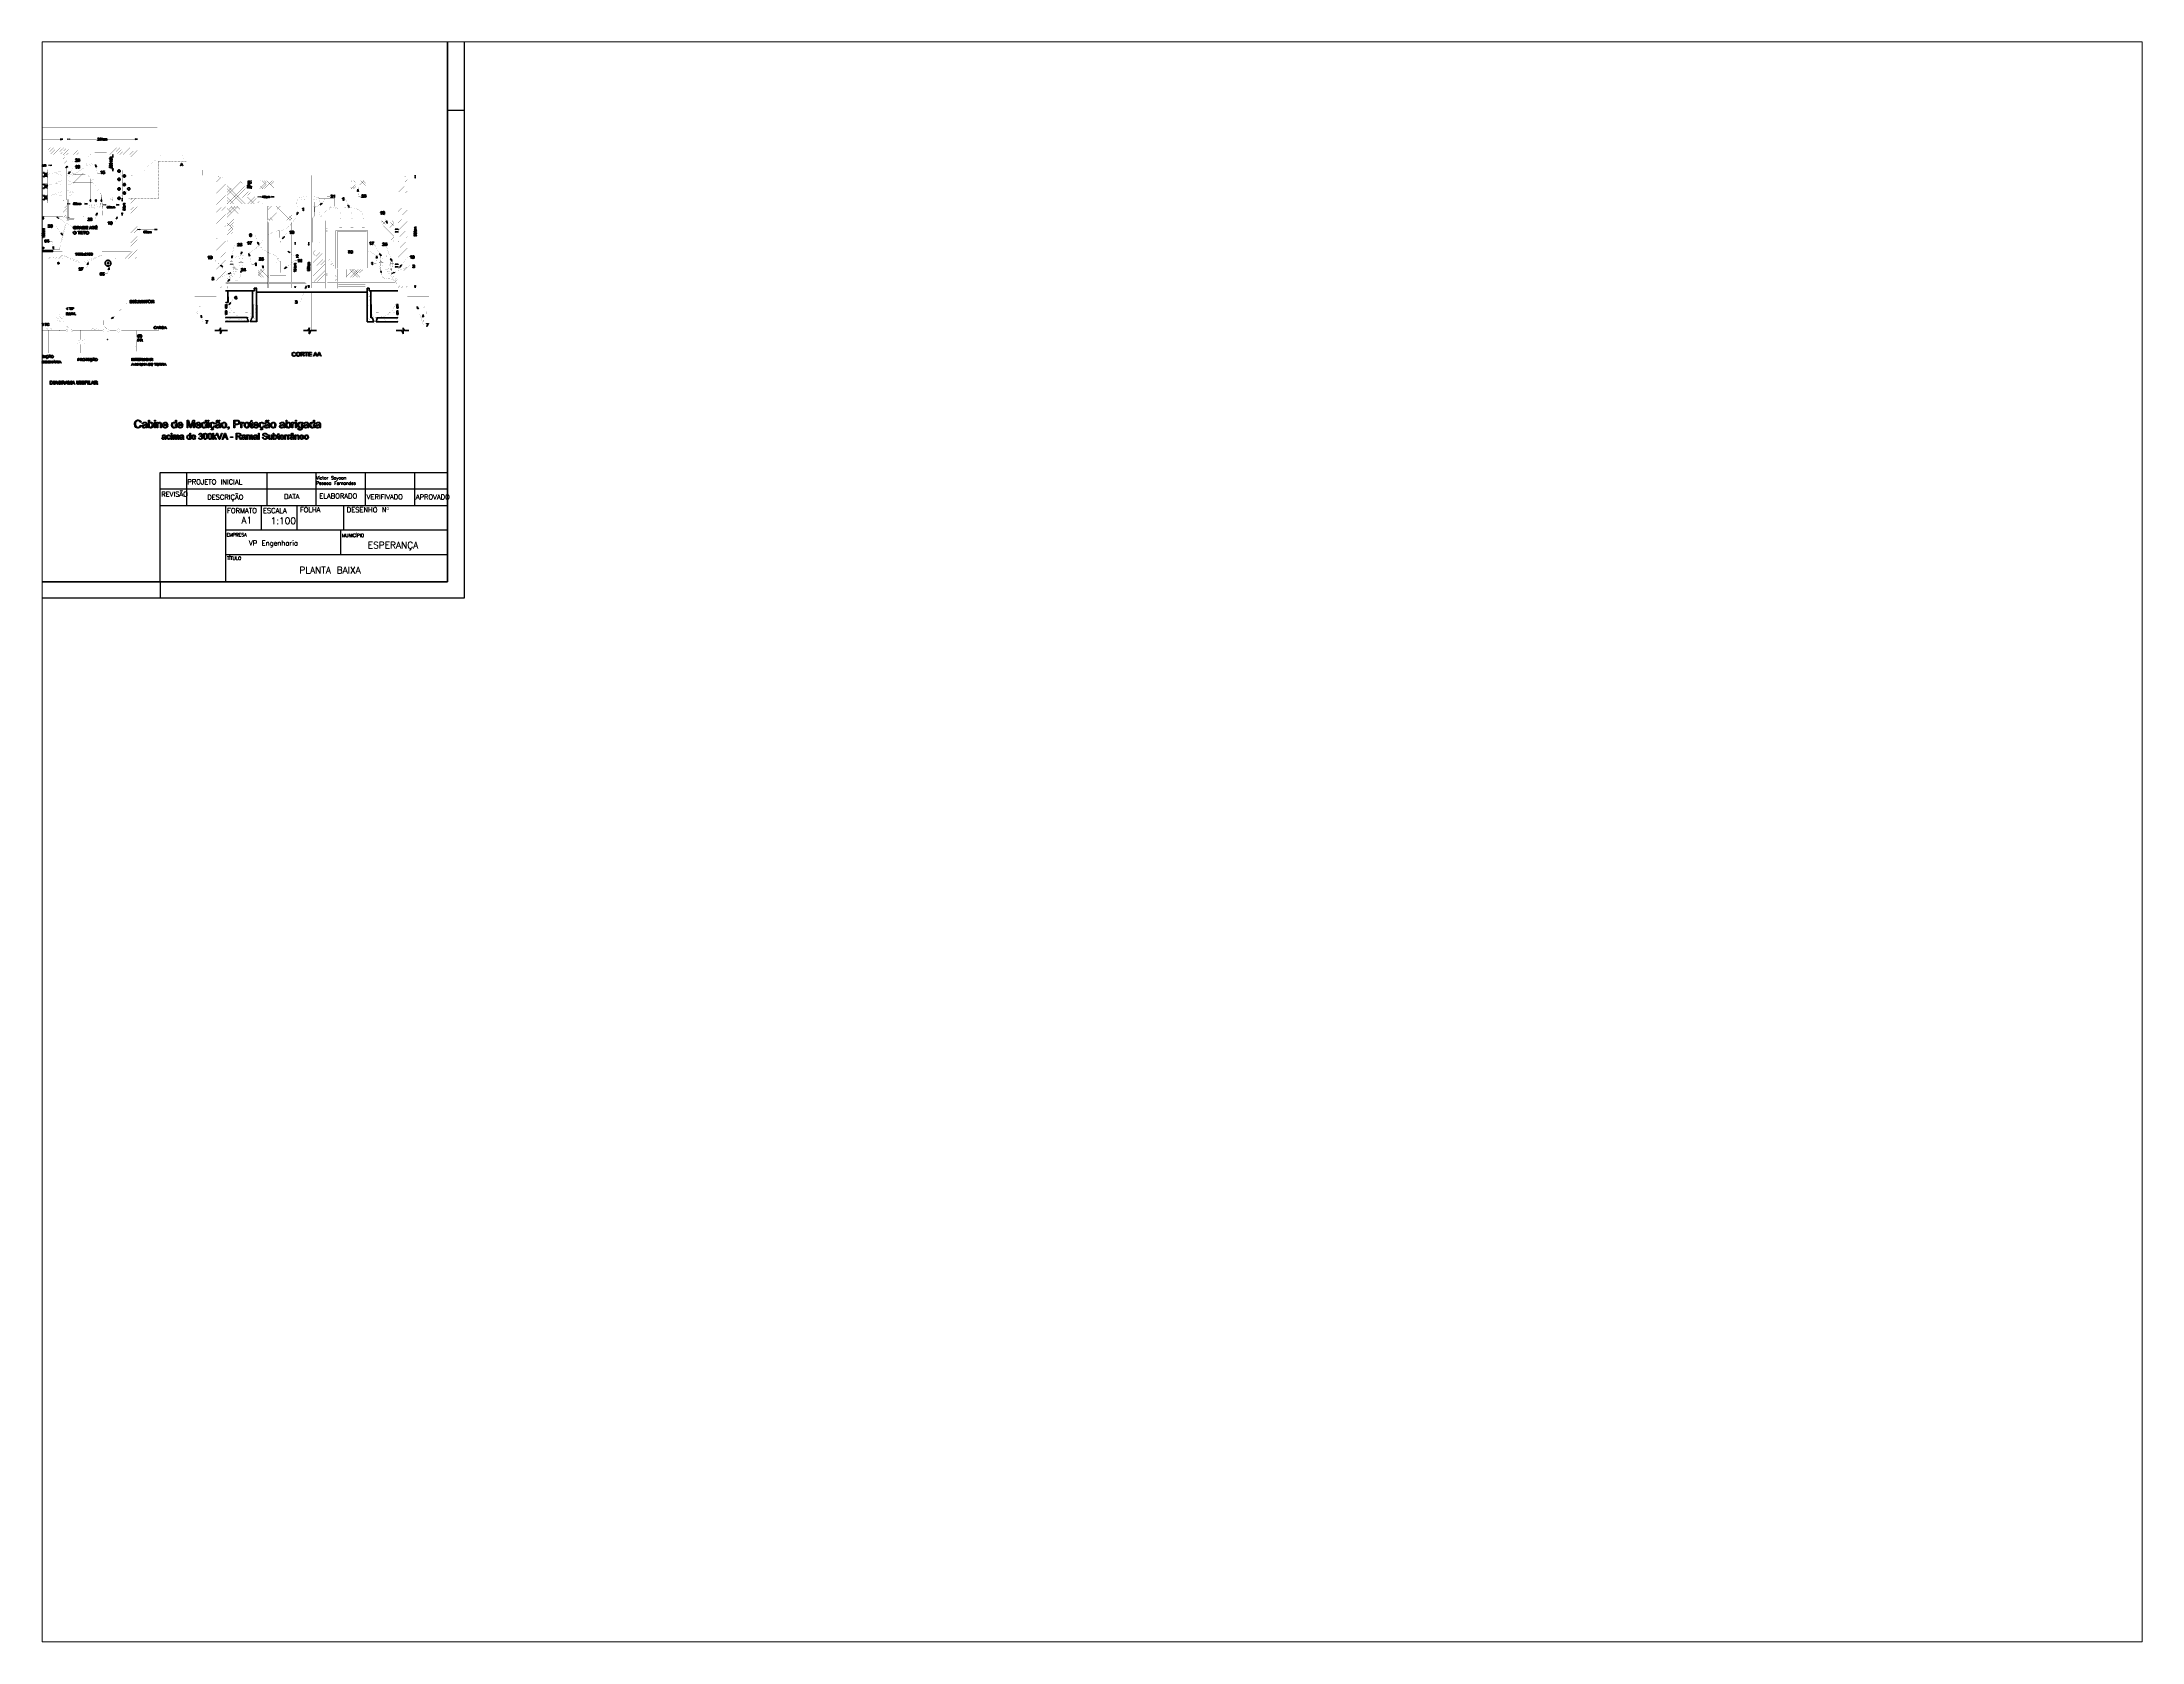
# Paper-space layout 'Layout1' of a CAD drawing. Header units: metres. Extents: x 1.05 to 9.45, y 0.8 to 7.2.
# The model-space entities are those that its viewports show. They can reach past a viewport. Long polylines and large blocks are cut down to what shows.
import ezdxf

# ---------------------------------------------------------------- set-up
doc = ezdxf.new("R2010")
doc.units = ezdxf.units.M
doc.header["$MEASUREMENT"] = 0
for name, color, linetype in [('C00-00-00-BLACK', 7, 'Continuous'), ('C00-7E-FF', 150, 'Continuous'), ('CC6-C8-CA', 254, 'Continuous'), ('CFF-00-00', 1, 'Continuous'), ('CFF-7E-00', 30, 'Continuous')]:
    doc.layers.add(name, color=color, linetype=linetype)
doc.styles.get("Standard").update_dxf_attribs({"font": 'txt.shx', "height": 1})

msp = doc.modelspace()

# ---------------------------------------------------------------- linework, layer by layer
for p, q in [((248.3, 1023.6), (248.3, 429.6)), ((248.3, 726.6), (238.3, 726.6)), ((63.3, 439.6), (63.3, 506.2)), ((63.3, 506.2), (238.3, 506.2)), ((79.4, 486.3), (79.4, 506.3)), ((128.3, 486.2), (128.3, 506.2)), ((158.3, 486.2), (158.3, 506.2)), ((188.3, 486.2), (188.3, 506.2)), ((218.3, 486.2), (218.3, 506.2)), ((63.3, 496.2), (238.3, 496.2)), ((63.3, 486.2), (238.3, 486.2)), ((103.3, 439.6), (103.3, 486.2)), ((124.9, 471.2), (124.9, 486.2)), ((146.6, 471.2), (146.6, 486.2)), ((175.1, 471.2), (175.1, 486.2)), ((103.3, 471.2), (238.3, 471.2)), ((173.3, 456.2), (173.3, 471.2)), ((103.3, 456.2), (238.3, 456.2)), ((63.3, 439.6), (63.3, 429.6)), ((248.3, 429.6), (-592.7, 429.6))]:
    msp.add_line(p, q)
at = {"lineweight": 100}
for p, q in [((238.3, 1013.6), (238.3, 439.6)), ((238.3, 439.6), (-572.7, 439.6))]:
    msp.add_line(p, q, dxfattribs=at)
at = {"layer": 'C00-00-00-BLACK', "const_width": 0.0423}
for points in [[(-48.6, 716.1), (61.5, 716.1)], [(49.4, 704.1), (-36.5, 704.1)], [(-10.6, 703.1), (-9.7, 704.1)], [(-10.6, 701.1), (-7.6, 704.1)], [(-10.6, 704.1), (-10.6, 699.8)], [(-9.8, 699.8), (-5.6, 704.1)], [(-7.8, 699.8), (-3.6, 704.1)], [(-5.8, 699.8), (-1.6, 704.1)], [(-3.8, 699.8), (0.4, 704.1)], [(-1.8, 699.8), (2.5, 704.1)], [(0.3, 699.8), (3.9, 703.5)], [(4, 703.6), (4.5, 704.1)], [(4, 701.6), (6.5, 704)], [(6.5, 704), (6.5, 704.1)], [(6.5, 702), (8.5, 704.1)], [(6.5, 700), (10.5, 704.1)], [(8.3, 699.8), (12.6, 704.1)], [(10.4, 699.8), (14.6, 704.1)], [(12.4, 699.8), (16.6, 704.1)], [(14.4, 699.8), (18.6, 704.1)], [(16.4, 699.8), (20.6, 704.1)], [(18.4, 699.8), (22.7, 704.1)], [(23.4, 699.8), (23.4, 704.1)], [(30.6, 704), (30.7, 704.1)], [(30.6, 701.9), (32.8, 704.1)], [(30.6, 699.9), (34.8, 704.1)], [(30.6, 704.1), (30.6, 699.8)], [(32.5, 699.8), (36.8, 704.1)], [(34.6, 699.8), (38.8, 704.1)], [(36.6, 699.8), (40.8, 704.1)], [(38.6, 699.8), (42.8, 704.1)], [(40.6, 699.8), (44.9, 704.1)], [(42.6, 699.8), (46.9, 704.1)], [(44.7, 699.8), (48.9, 704.1)], [(49.4, 636.4), (49.4, 704.1)], [(61.5, 716.1), (61.5, 624.4)], [(-32.3, 699.8), (4, 699.8)], [(-17.8, 702.4), (-10.6, 702.4)], [(-17.8, 701.3), (-10.6, 701.3)], [(-15.1, 699.6), (-15.6, 699.6)], [(-14.3, 699.6), (-14.8, 699.6)], [(-13.6, 699.6), (-14.1, 699.6)], [(-12.8, 699.6), (-13.3, 699.6)], [(-13, 690.7), (-13, 670.4)], [(-13, 690.7), (-4.6, 690.7)], [(-12.1, 699.6), (-12.6, 699.6)], [(-12.4, 690.7), (-12.4, 681.5)], [(-11.3, 699.6), (-11.8, 699.6)], [(-10.5, 699.6), (-11.1, 699.6)], [(-9.8, 699.6), (-10.3, 699.6)], [(-9.1, 699.6), (-9.6, 699.6)], [(-8.3, 699.6), (-8.8, 699.6)], [(-7.6, 699.6), (-8, 699.6)], [(-6.8, 699.6), (-7.3, 699.6)], [(-6.1, 699.6), (-6.6, 699.6)], [(-5.3, 699.6), (-5.8, 699.6)], [(-5.2, 690.7), (-5.2, 681.5)], [(-4.6, 699.6), (-5, 699.6)], [(-4.6, 690.7), (-4.6, 670.4)], [(-3.8, 699.6), (-4.3, 699.6)], [(-3, 699.6), (-3.5, 699.6)], [(-2.3, 699.6), (-2.8, 699.6)], [(-1.6, 699.6), (-2.1, 699.6)], [(-0.8, 699.6), (-1.3, 699.6)], [(0, 699.6), (-0.5, 699.6)], [(0.7, 699.6), (0.2, 699.6)], [(1.5, 699.6), (0.9, 699.6)], [(2.2, 699.6), (1.7, 699.6)], [(2.3, 699.8), (3.9, 701.5)], [(2.9, 699.6), (2.5, 699.6)], [(3.4, 699.6), (3.2, 699.6)], [(3.8, 699.6), (4.2, 699.6)], [(3.8, 699.2), (3.8, 699.6)], [(3.8, 698.5), (3.8, 699)], [(3.8, 697.7), (3.8, 698.2)], [(3.8, 697), (3.8, 697.5)], [(3.8, 696.2), (3.8, 696.7)], [(3.8, 695.5), (3.8, 696)], [(3.8, 694.7), (3.8, 695.2)], [(3.8, 694), (3.8, 694.5)], [(3.8, 693.2), (3.8, 693.7)], [(3.8, 692.6), (3.8, 693)], [(3.8, 692.6), (3.8, 672.1)], [(4, 692.6), (3.8, 692.6)], [(4, 699.8), (4, 661.2)], [(4, 698.8), (4.9, 699.6)], [(4, 697.1), (6.5, 699.5)], [(4, 695.4), (6.5, 697.8)], [(4, 693.7), (6.5, 696.1)], [(4, 672.1), (4, 692.6)], [(4, 692.6), (6.5, 692.6)], [(4.1, 699.6), (6.5, 702)], [(4.5, 699.6), (5, 699.6)], [(4.5, 692.6), (4.5, 672.1)], [(6, 692.6), (4.5, 692.6)], [(4.7, 692.6), (6.5, 694.4)], [(5.2, 699.6), (5.7, 699.6)], [(6, 699.6), (6.5, 699.6)], [(6, 672.1), (6, 692.6)], [(6.1, 699.6), (6.5, 700)], [(6.5, 699.8), (6.5, 661.2)], [(6.5, 699.8), (45.1, 699.8)], [(6.4, 692.6), (6.5, 692.7)], [(6.5, 672.1), (6.5, 692.6)], [(6.5, 692.6), (6.7, 692.6)], [(6.6, 692.4), (8.7, 692.4), (8.7, 689.6)], [(6.6, 691.8), (8.1, 691.8), (8.1, 689.6)], [(6.7, 699.6), (7.1, 699.6)], [(6.7, 692.6), (6.7, 672.1)], [(6.9, 699.5), (7.3, 699.5)], [(6.9, 698.9), (6.9, 699.5)], [(6.9, 698.2), (6.9, 698.7)], [(6.9, 697.4), (6.9, 697.9)], [(6.9, 696.7), (6.9, 697.2)], [(6.9, 695.9), (6.9, 696.4)], [(6.9, 695.2), (6.9, 695.7)], [(6.9, 694.4), (6.9, 694.9)], [(6.9, 693.7), (6.9, 694.2)], [(6.9, 692.9), (6.9, 693.4)], [(7.5, 699.5), (8, 699.5)], [(8.3, 699.5), (8.8, 699.5)], [(9, 699.5), (9.6, 699.5)], [(9.8, 699.5), (10.3, 699.5)], [(10.5, 699.5), (11, 699.5)], [(11.3, 699.5), (11.8, 699.5)], [(12.1, 699.5), (12.6, 699.5)], [(12.8, 699.5), (13.3, 699.5)], [(13.5, 699.5), (14.1, 699.5)], [(14.3, 699.5), (14.8, 699.5)], [(15.1, 699.5), (15.5, 699.5)], [(15.8, 699.5), (16.3, 699.5)], [(16.6, 699.5), (17.1, 699.5)], [(16.9, 699.8), (16.9, 692)], [(22.9, 699.8), (16.9, 699.8)], [(16.9, 692), (22.9, 692)], [(17.2, 699.5), (17.2, 692.4)], [(22.5, 699.5), (17.2, 699.5)], [(17.2, 692.4), (22.5, 692.4)], [(17.3, 699.5), (17.8, 699.5)], [(18, 699.5), (18.5, 699.5)], [(18.8, 699.5), (19.3, 699.5)], [(19.6, 699.5), (20.1, 699.5)], [(20.3, 699.5), (20.8, 699.5)], [(20.5, 699.8), (23.4, 702.8)], [(21, 699.5), (21.6, 699.5)], [(21.8, 699.5), (22.3, 699.5)], [(22.5, 699.8), (23.4, 700.7)], [(22.5, 692.4), (22.5, 699.5)], [(22.6, 699.5), (23.1, 699.5)], [(22.9, 692), (22.9, 699.8)], [(23.3, 699.5), (23.8, 699.5)], [(23.4, 702.4), (30.6, 702.4)], [(23.4, 701.3), (30.6, 701.3)], [(24.1, 699.5), (24.6, 699.5)], [(24.8, 699.5), (25.3, 699.5)], [(25.6, 699.6), (26.1, 699.6)], [(26.3, 699.6), (26.8, 699.6)], [(27.1, 699.6), (27.6, 699.6)], [(27.8, 699.6), (28.3, 699.6)], [(28.6, 699.6), (29.1, 699.6)], [(29.3, 699.6), (29.8, 699.6)], [(30.1, 699.6), (30.6, 699.6)], [(30.8, 699.6), (31.3, 699.6)], [(31.6, 699.6), (32.1, 699.6)], [(32.3, 699.6), (32.8, 699.6)], [(33.1, 699.6), (33.6, 699.6)], [(33.8, 699.6), (34.3, 699.6)], [(34.6, 699.6), (35.1, 699.6)], [(35.3, 699.6), (35.9, 699.6)], [(36.1, 699.6), (36.6, 699.6)], [(36.8, 699.6), (37.3, 699.6)], [(37.6, 699.6), (38.1, 699.6)], [(38.4, 699.6), (38.9, 699.6)], [(39.1, 699.6), (39.6, 699.6)], [(39.4, 691.1), (45.1, 691.1)], [(39.4, 671.1), (39.4, 691.1)], [(39.8, 699.6), (40.3, 699.6)], [(40.6, 699.6), (41.1, 699.6)], [(41.4, 699.6), (41.8, 699.6)], [(42.1, 699.6), (42.6, 699.6)], [(42.8, 699.6), (43.4, 699.6)], [(43.6, 699.6), (44.1, 699.6)], [(44.2, 691.3), (44.8, 691.3)], [(44.3, 699.6), (44.8, 699.6)], [(44.8, 699.6), (45.1, 699.6)], [(44.8, 699.4), (44.8, 699.6)], [(44.8, 698.6), (44.8, 699.1)], [(44.8, 697.9), (44.8, 698.4)], [(44.8, 697.1), (44.8, 697.6)], [(44.8, 696.3), (44.8, 696.8)], [(44.8, 695.6), (44.8, 696.1)], [(44.8, 694.9), (44.8, 695.4)], [(44.8, 694.1), (44.8, 694.6)], [(44.8, 693.4), (44.8, 693.8)], [(44.8, 692.6), (44.8, 693.1)], [(44.8, 691.8), (44.8, 692.4)], [(44.8, 691.3), (44.8, 691.6)], [(45.2, 698.3), (46.5, 699.6), (49.4, 702.5)], [(49.4, 700.5), (48.5, 699.6), (45.2, 696.3)], [(45.2, 640.6), (45.2, 699.8)], [(45.2, 694.3), (49.4, 698.5)], [(45.2, 692.3), (49.4, 696.5)], [(45.2, 690.2), (49.4, 694.5)], [(45.2, 688.2), (49.4, 692.4)], [(45.3, 699.6), (45.8, 699.6)], [(46.1, 699.6), (46.6, 699.6)], [(46.8, 699.6), (47.3, 699.6)], [(47.6, 699.6), (48.1, 699.6)], [(48.3, 699.6), (48.8, 699.6)], [(49.1, 699.6), (49.6, 699.6)], [(49.8, 699.6), (50.3, 699.6)], [(50.6, 699.6), (51.1, 699.6)], [(51.3, 699.6), (51.8, 699.6)], [(52.1, 699.6), (52.6, 699.6)], [(52.8, 699.6), (53.3, 699.6)], [(53.6, 699.6), (54.1, 699.6)], [(53.9, 690.7), (54.3, 691.1)], [(54.3, 699.6), (54.9, 699.6)], [(54.5, 691.3), (54.9, 691.6)], [(55, 691.8), (55.4, 692.1)], [(55.1, 699.6), (55.6, 699.6)], [(55.6, 692.3), (56, 692.6)], [(55.8, 699.6), (56.3, 699.6)], [(56.1, 692.8), (56.5, 693.1)], [(56.6, 699.6), (57.1, 699.6)], [(56.7, 693.3), (57.1, 693.6)], [(57.2, 693.8), (57.6, 694.1)], [(57.4, 699.6), (57.8, 699.6)], [(57.8, 694.3), (58.2, 694.6)], [(58.1, 699.6), (58.6, 699.6)], [(58.4, 694.8), (58.7, 695.2)], [(58.8, 699.6), (59.3, 699.6)], [(58.9, 695.3), (59.3, 695.6)], [(59.5, 695.8), (59.9, 696.1)], [(59.6, 699.6), (60.1, 699.6)], [(60, 696.3), (60.4, 696.6)], [(60.4, 699.6), (60.8, 699.6)], [(60.6, 696.8), (61, 697.1)], [(61.1, 699.6), (61.6, 699.6)], [(61.1, 697.3), (61.5, 697.7)], [(61.7, 697.8), (62.1, 698.2)], [(61.8, 699.6), (62.4, 699.6)], [(62.2, 698.3), (62.6, 698.7)], [(62.2, 695.8), (63.3, 695.8)], [(62.2, 694.8), (62.2, 695.8)], [(62.2, 694.3), (62.2, 694.6)], [(62.2, 692.8), (62.2, 694.1)], [(62.2, 692.3), (62.2, 692.6)], [(62.2, 690.8), (62.2, 692.1)], [(62.6, 699.6), (63.1, 699.6)], [(62.8, 698.8), (63.2, 699.2)], [(63.3, 699.4), (63.6, 699.6)], [(63.3, 699.6), (63.6, 699.6)], [(63.6, 695.8), (63.8, 695.8)], [(64.1, 695.8), (65.3, 695.8)], [(65.6, 695.8), (65.8, 695.8)], [(66.1, 695.8), (67.4, 695.8)], [(67.6, 695.8), (67.8, 695.8)], [(68.1, 695.8), (69.4, 695.8)], [(69.6, 695.8), (69.9, 695.8)], [(70.1, 695.8), (71.3, 695.8)], [(71.6, 695.8), (71.9, 695.8)], [(72.1, 695.8), (73.3, 695.8)], [(73.6, 695.8), (73.8, 695.8)], [(74.1, 695.8), (75.3, 695.8)], [(75.6, 695.8), (75.8, 695.8)], [(75.7, 697.2), (76, 697.7)], [(76.3, 697.2), (75.7, 697.2)], [(76.1, 698), (76.4, 698.4)], [(76.1, 695.8), (77.4, 695.8)], [(76.5, 698.6), (76.8, 699.1)], [(77, 697.2), (76.5, 697.2)], [(76.8, 699.1), (77.1, 698.6)], [(77.2, 698.4), (77.5, 698)], [(77.9, 697.2), (77.3, 697.2)], [(77.6, 697.7), (77.9, 697.2)], [(77.6, 695.8), (77.9, 695.8)], [(78.1, 695.8), (79.2, 695.8)], [(-12.4, 681.7), (-12.4, 670.4)], [(-10.4, 689.2), (-12, 689.2)], [(-12, 689.2), (-12, 688.4)], [(-12, 688.4), (-10.4, 688.4)], [(-10.4, 686.5), (-12, 686.5)], [(-12, 686.5), (-12, 685.7)], [(-12, 685.7), (-10.4, 685.7)], [(-10.4, 682.2), (-12, 682.2)], [(-12, 682.2), (-12, 681.4)], [(-12, 681.4), (-10.4, 681.4)], [(-10.4, 679.6), (-12, 679.6)], [(-12, 679.6), (-12, 678.8)], [(-12, 678.8), (-10.4, 678.8)], [(-11.9, 688.4), (-11.9, 686.5)], [(-11.9, 681.4), (-11.9, 679.6)], [(-10.6, 688.4), (-10.6, 686.5)], [(-9.2, 688.2), (-10.6, 688.2)], [(-10.6, 688.2), (-10.6, 686.9)], [(-10.6, 686.9), (-9.2, 686.9)], [(-10.6, 681.4), (-10.6, 679.6)], [(-9.2, 681.3), (-10.6, 681.3)], [(-10.6, 681.3), (-10.6, 679.9)], [(-10.6, 679.9), (-9.2, 679.9)], [(-10.4, 688.4), (-10.4, 689.2)], [(-10.4, 685.7), (-10.4, 686.5)], [(-10.4, 681.4), (-10.4, 682.2)], [(-10.4, 678.8), (-10.4, 679.6)], [(-8.1, 689.2), (-9.4, 689.2)], [(-9.4, 689.2), (-9.4, 688.5)], [(-9.4, 688.5), (-8.1, 688.5)], [(-8.1, 686.5), (-9.4, 686.5)], [(-9.4, 686.5), (-9.4, 685.8)], [(-9.4, 685.8), (-8.1, 685.8)], [(-8.1, 682.2), (-9.4, 682.2)], [(-9.4, 682.2), (-9.4, 681.5)], [(-9.4, 681.5), (-8.1, 681.5)], [(-8.1, 679.5), (-9.4, 679.5)], [(-9.4, 679.5), (-9.4, 678.8)], [(-9.4, 678.8), (-8.1, 678.8)], [(-8.4, 689.3), (-9.2, 689.3)], [(-9.2, 689.3), (-9.2, 689.2)], [(-9.2, 688.5), (-9.2, 686.5)], [(-9.2, 685.7), (-9.2, 685.8)], [(-9.2, 685.8), (-8.4, 685.8)], [(-8.4, 685.7), (-9.2, 685.7)], [(-8.4, 682.3), (-9.2, 682.3)], [(-9.2, 682.3), (-9.2, 682.2)], [(-9.2, 681.5), (-9.2, 679.5)], [(-9.2, 678.7), (-9.2, 678.8)], [(-9.2, 678.8), (-8.4, 678.8)], [(-8.4, 678.7), (-9.2, 678.7)], [(-8.4, 689.2), (-8.4, 689.3)], [(-8.4, 686.5), (-8.4, 688.5)], [(-7.2, 688.2), (-8.4, 688.2)], [(-8.4, 686.9), (-7.2, 686.9)], [(-8.4, 685.8), (-8.4, 685.7)], [(-8.4, 682.2), (-8.4, 682.3)], [(-8.4, 679.5), (-8.4, 681.5)], [(-7.2, 681.3), (-8.4, 681.3)], [(-8.4, 679.9), (-7.2, 679.9)], [(-8.4, 678.8), (-8.4, 678.7)], [(-8.1, 688.5), (-8.1, 689.2)], [(-8.1, 685.8), (-8.1, 686.5)], [(-8.1, 681.5), (-8.1, 682.2)], [(-8.1, 678.8), (-8.1, 679.5)], [(-5.6, 689.2), (-7.2, 689.2)], [(-7.2, 689.2), (-7.2, 688.4)], [(-7.2, 688.4), (-5.6, 688.4)], [(-5.6, 686.5), (-7.2, 686.5)], [(-7.2, 686.5), (-7.2, 685.7)], [(-7.2, 685.7), (-5.6, 685.7)], [(-5.6, 682.2), (-7.2, 682.2)], [(-7.2, 682.2), (-7.2, 681.4)], [(-7.2, 681.4), (-5.6, 681.4)], [(-5.6, 679.6), (-7.2, 679.6)], [(-7.2, 679.6), (-7.2, 678.8)], [(-7.2, 678.8), (-5.6, 678.8)], [(-7.2, 686.9), (-7.2, 688.2)], [(-7.2, 679.9), (-7.2, 681.3)], [(-7.1, 686.5), (-7.1, 688.4)], [(-7.1, 679.6), (-7.1, 681.4)], [(-5.8, 686.5), (-5.8, 688.4)], [(-5.8, 679.6), (-5.8, 681.4)], [(-5.6, 688.4), (-5.6, 689.2)], [(-5.6, 685.7), (-5.6, 686.5)], [(-5.6, 681.4), (-5.6, 682.2)], [(-5.6, 678.8), (-5.6, 679.6)], [(-5.2, 681.5), (-5.2, 670.4)], [(-0.1, 682.6), (-0.2, 682.6)], [(0.3, 689.1), (0.3, 689.1), (0.1, 688.9), (0, 688.7), (0, 688.7), (0, 688.6), (0.1, 688.4), (0.3, 688.3), (0.3, 688.2)], [(0.1, 689), (0, 689)], [(0.3, 683.1), (0.3, 683.1), (0.1, 682.9), (0, 682.7), (0, 682.6), (0, 682.6), (0.1, 682.4), (0.3, 682.2), (0.3, 682.2)], [(3.7, 690), (0.3, 689.1)], [(0.3, 688.2), (3.7, 687.2)], [(3.7, 684), (0.3, 683)], [(0.3, 682.2), (3.7, 681.2)], [(6.7, 689.9), (10.1, 689)], [(10.1, 688.2), (6.7, 687.2)], [(8.1, 686.7), (6.7, 686.3)], [(6.7, 684), (10.1, 683)], [(10.1, 682.2), (6.7, 681.2)], [(6.7, 678.2), (8.1, 677.8)], [(8.1, 687.6), (8.1, 683.6)], [(8.1, 681.6), (8.1, 676.9)], [(8.7, 689.6), (8.7, 689.4)], [(8.7, 687.8), (8.7, 683.4)], [(10.1, 687.3), (8.7, 686.8)], [(8.7, 681.8), (8.7, 676.8)], [(10, 688.2), (10.1, 688.1)], [(10.1, 688.2), (10.2, 688.2), (10.4, 688.4), (10.5, 688.6), (10.5, 688.6), (10.5, 688.7), (10.4, 688.9), (10.2, 689), (10.1, 689.1)], [(10.1, 687.3), (10.2, 687.3), (10.4, 687.5), (10.5, 687.7), (10.5, 687.7), (10.5, 687.8), (10.4, 688), (10.2, 688.1), (10.1, 688.2)], [(10.1, 682.2), (10.2, 682.2), (10.4, 682.4), (10.5, 682.6), (10.5, 682.6), (10.5, 682.7), (10.4, 682.9), (10.2, 683.1), (10.1, 683.1)], [(10.4, 688.6), (11.1, 688.5), (11.6, 687.7)], [(10.5, 687.7), (10.4, 687.7)], [(30.9, 687.4), (31.1, 687.4)], [(30.9, 687.2), (30.9, 687.4)], [(30.9, 686.8), (30.9, 687.1)], [(30.9, 686.5), (30.9, 686.7)], [(30.9, 686.1), (30.9, 686.4)], [(30.9, 685.7), (30.9, 686)], [(30.9, 685.4), (30.9, 685.6)], [(30.9, 685), (30.9, 685.2)], [(30.9, 684.6), (30.9, 684.9)], [(30.9, 684.2), (30.9, 684.5)], [(30.9, 683.9), (30.9, 684.1)], [(30.9, 683.5), (30.9, 683.8)], [(30.9, 683.1), (30.9, 683.4)], [(30.9, 682.7), (30.9, 683)], [(30.9, 682.4), (30.9, 682.6)], [(30.9, 682), (30.9, 682.2)], [(30.9, 681.6), (30.9, 681.8)], [(30.9, 681.3), (30.9, 681.5)], [(30.9, 680.9), (30.9, 681.1)], [(30.9, 680.5), (30.9, 680.7)], [(30.9, 680.1), (30.9, 680.4)], [(30.9, 679.7), (30.9, 680)], [(30.9, 679.3), (30.9, 679.6)], [(30.9, 679), (30.9, 679.2)], [(30.9, 678.6), (30.9, 678.8)], [(30.9, 678.2), (30.9, 678.5)], [(30.9, 677.9), (30.9, 678.1)], [(31.2, 687.4), (31.5, 687.4)], [(31.5, 686.8), (31.5, 671.1)], [(39.4, 686.8), (31.5, 686.8)], [(31.6, 687.4), (31.9, 687.4)], [(32, 687.4), (32.2, 687.4)], [(32.1, 686.2), (32.3, 686.2)], [(32.1, 685.9), (32.1, 686.2)], [(32.1, 685.5), (32.1, 685.8)], [(32.1, 685.2), (32.1, 685.4)], [(32.1, 684.8), (32.1, 685.1)], [(32.1, 684.4), (32.1, 684.7)], [(32.1, 684), (32.1, 684.3)], [(32.1, 683.7), (32.1, 683.9)], [(32.1, 683.3), (32.1, 683.5)], [(32.1, 682.9), (32.1, 683.2)], [(32.1, 682.6), (32.1, 682.8)], [(32.1, 682.2), (32.1, 682.4)], [(32.1, 681.8), (32.1, 682.1)], [(32.1, 681.4), (32.1, 681.7)], [(32.1, 681), (32.1, 681.3)], [(32.1, 680.7), (32.1, 680.9)], [(32.1, 680.3), (32.1, 680.5)], [(32.1, 679.9), (32.1, 680.1)], [(32.1, 679.6), (32.1, 679.8)], [(32.1, 679.2), (32.1, 679.4)], [(32.1, 678.8), (32.1, 679)], [(32.1, 678.4), (32.1, 678.7)], [(32.1, 678), (32.1, 678.3)], [(32.1, 677.6), (32.1, 677.9)], [(32.4, 687.4), (32.6, 687.4)], [(32.4, 686.2), (32.7, 686.2)], [(32.8, 687.4), (33, 687.4)], [(32.8, 686.2), (33.1, 686.2)], [(33.1, 687.4), (33.4, 687.4)], [(33.2, 686.2), (33.4, 686.2)], [(33.5, 687.4), (33.7, 687.4)], [(33.5, 686.2), (33.8, 686.2)], [(33.9, 687.4), (34.1, 687.4)], [(33.9, 686.2), (34.2, 686.2)], [(34.2, 687.4), (34.5, 687.4)], [(34.3, 686.2), (34.5, 686.2)], [(34.6, 687.4), (34.9, 687.4)], [(34.7, 686.2), (34.9, 686.2)], [(35, 687.4), (35.3, 687.4)], [(35, 686.2), (35.3, 686.2)], [(35.4, 687.4), (35.6, 687.4)], [(35.4, 686.2), (35.7, 686.2)], [(35.8, 687.4), (36, 687.4)], [(35.8, 686.2), (36.1, 686.2)], [(36.1, 687.4), (36.4, 687.4)], [(36.1, 686.2), (36.4, 686.2)], [(36.5, 687.4), (36.7, 687.4)], [(36.5, 686.2), (36.8, 686.2)], [(36.9, 687.4), (37.1, 687.4)], [(36.9, 686.2), (37.2, 686.2)], [(37.3, 687.4), (37.5, 687.4)], [(37.3, 686.2), (37.5, 686.2)], [(37.6, 687.4), (37.9, 687.4)], [(37.7, 686.2), (37.9, 686.2)], [(38, 687.4), (38.3, 687.4)], [(38.1, 686.2), (38.3, 686.2)], [(38.4, 689.1), (38.6, 688.8)], [(38.4, 687.4), (38.7, 687.4)], [(38.4, 686.2), (38.7, 686.2)], [(38.7, 688.5), (39, 688.1)], [(38.7, 684.3), (38.9, 684)], [(38.7, 679.3), (39.1, 679.6)], [(38.8, 687.4), (39, 687.4)], [(38.8, 686.2), (39, 686.2)], [(39.1, 687.9), (39.3, 687.4)], [(39.1, 687.4), (39.4, 687.4)], [(39.2, 686.2), (39.4, 686.2)], [(39.1, 683.9), (39.5, 683.5)], [(39.1, 679), (39.4, 679)], [(39.3, 679.8), (39.7, 680.1)], [(39.5, 687.2), (39.7, 686.8)], [(39.7, 683.4), (40, 683)], [(39.8, 686.6), (40.1, 686.1)], [(39.9, 680.3), (40.3, 680.6)], [(40.2, 685.9), (40.4, 685.5)], [(40.2, 682.9), (40.6, 682.5)], [(40.3, 690.2), (45.1, 690.2)], [(40.3, 672.1), (40.3, 690.2)], [(40.3, 687.4), (40.6, 687.4)], [(40.3, 686.2), (40.6, 686.2)], [(40.3, 679), (40.6, 679)], [(40.6, 685.3), (40.8, 684.9)], [(40.5, 680.8), (40.9, 681.1)], [(40.7, 687.4), (41, 687.4)], [(40.7, 686.2), (41, 686.2)], [(40.7, 682.3), (41, 682.1)], [(40.9, 679), (41.4, 679)], [(40.9, 684.6), (41.2, 684.2)], [(41.1, 687.4), (41.4, 687.4)], [(41.1, 686.2), (41.4, 686.2)], [(41.3, 684), (41.5, 683.5)], [(41.4, 685.8), (41.4, 686)], [(41.4, 685), (41.4, 685.5)], [(41.4, 684.3), (41.4, 684.8)], [(41.4, 683.5), (41.4, 684)], [(41.4, 682.8), (41.4, 683.3)], [(41.4, 682.3), (41.4, 682.5)], [(41.4, 680.2), (41.4, 680.8)], [(41.4, 679.5), (41.4, 680)], [(41.4, 678.7), (41.4, 679.2)], [(41.4, 677.9), (41.4, 678.5)], [(41.5, 687.4), (41.7, 687.4)], [(41.5, 686.2), (41.7, 686.2)], [(41.7, 683.3), (41.9, 682.9)], [(41.6, 679), (42.1, 679)], [(41.9, 687.4), (42.1, 687.4)], [(41.9, 686.2), (42.1, 686.2)], [(42, 682.6), (42.3, 682.2)], [(42.2, 686.8), (42.7, 686.8)], [(42.3, 687.4), (42.5, 687.4)], [(42.3, 686.2), (42.5, 686.2)], [(42.4, 682), (42.6, 681.5)], [(42.4, 679), (42.8, 679)], [(42.6, 687.4), (42.8, 687.4)], [(42.6, 686.2), (42.8, 686.2)], [(42.8, 681.3), (43, 680.9)], [(42.7, 677.5), (43, 677.9)], [(43, 687.4), (43.2, 687.4)], [(43, 686.8), (43.5, 686.8)], [(43, 686.2), (43.2, 686.2)], [(43.1, 680.7), (43.4, 680.2)], [(43.1, 679), (43.4, 679)], [(43.2, 678.1), (43.5, 678.5)], [(43.4, 687.4), (43.6, 687.4)], [(43.4, 686.2), (43.6, 686.2)], [(43.5, 680), (43.7, 679.7)], [(43.7, 687.4), (44, 687.4)], [(43.7, 686.8), (44.2, 686.8)], [(43.7, 686.2), (44, 686.2)], [(44.1, 687.4), (44.4, 687.4)], [(44.1, 686.2), (44.4, 686.2)], [(44.2, 679.6), (44.4, 679.6)], [(44.2, 678.2), (44.5, 678.2)], [(44.5, 686.8), (45, 686.8)], [(44.5, 687.4), (44.8, 687.4)], [(44.5, 686.2), (44.8, 686.2)], [(44.5, 679.6), (44.8, 679.6)], [(44.6, 678.2), (44.8, 678.2)], [(44.9, 687.4), (45.1, 687.4)], [(44.9, 686.2), (45.1, 686.2)], [(44.9, 679.6), (45.2, 679.6)], [(45, 678.2), (45.2, 678.2)], [(45.2, 686.8), (45.7, 686.8)], [(45.3, 679.6), (45.6, 679.6)], [(45.4, 678.2), (45.6, 678.2)], [(45.7, 686.8), (49.4, 690.4)], [(45.7, 679.6), (45.9, 679.6)], [(45.7, 678.2), (45.9, 678.2)], [(46, 686.8), (46.5, 686.8)], [(46.1, 679.6), (46.3, 679.6)], [(46.1, 678.2), (46.3, 678.2)], [(46.4, 679.6), (46.7, 679.6)], [(46.5, 678.2), (46.7, 678.2)], [(46.8, 686.8), (47.2, 686.8)], [(46.8, 679.6), (47, 679.6)], [(46.8, 678.2), (47.1, 678.2)], [(47.2, 679.6), (47.4, 679.6)], [(47.2, 678.2), (47.5, 678.2)], [(47.5, 686.8), (48, 686.8)], [(47.6, 679.6), (47.8, 679.6)], [(47.6, 678.2), (47.9, 678.2)], [(47.8, 686.8), (49.4, 688.4)], [(47.9, 679.6), (48.2, 679.6)], [(48, 678.2), (48.2, 678.2)], [(48.2, 686.8), (48.7, 686.8)], [(48.3, 679.6), (48.6, 679.6)], [(48.3, 678.2), (48.6, 678.2)], [(48.7, 679.6), (48.9, 679.6)], [(48.7, 678.2), (49, 678.2)], [(49, 686.8), (49.6, 686.8)], [(49, 679.6), (49.3, 679.6)], [(49.1, 678.2), (49.3, 678.2)], [(49.4, 679.6), (49.7, 679.6)], [(49.5, 678.2), (49.7, 678.2)], [(49.6, 686.8), (49.8, 687)], [(49.8, 679.6), (50.1, 679.6)], [(49.8, 678.2), (50.1, 678.2)], [(50, 687.2), (50.4, 687.5)], [(50.2, 679.6), (50.4, 679.6)], [(50.2, 678.2), (50.5, 678.2)], [(50.6, 687.7), (50.9, 688)], [(50.6, 679.6), (50.8, 679.6)], [(50.6, 678.2), (50.8, 678.2)], [(50.9, 679.6), (51.2, 679.6)], [(50.9, 678.2), (51.2, 678.2)], [(51.2, 688.2), (51.5, 688.5)], [(51.3, 679.6), (51.5, 679.6)], [(51.3, 678.2), (51.6, 678.2)], [(51.7, 679.6), (51.9, 679.6)], [(51.7, 688.7), (52.1, 689.1)], [(51.7, 678.2), (52, 678.2)], [(52.1, 679.6), (52.3, 679.6)], [(52.1, 678.2), (52.3, 678.2)], [(52.3, 689.2), (52.6, 689.6)], [(52.4, 679.6), (52.7, 679.6)], [(52.5, 678.2), (52.7, 678.2)], [(52.8, 689.7), (53.2, 690.1)], [(52.8, 679.6), (53.1, 679.6)], [(52.9, 678.2), (53.1, 678.2)], [(53.2, 679.6), (53.5, 679.6)], [(53.2, 678.2), (53.5, 678.2)], [(53.4, 690.2), (53.7, 690.6)], [(53.6, 679.6), (53.8, 679.6)], [(53.6, 678.2), (53.8, 678.2)], [(54, 679.6), (54.2, 679.6)], [(54, 678.2), (54.2, 678.2)], [(54.3, 679.6), (54.6, 679.6)], [(54.3, 678.2), (54.6, 678.2)], [(54.7, 679.6), (54.9, 679.6)], [(54.7, 678.2), (55, 678.2)], [(55.1, 679.6), (55.3, 679.6)], [(55.1, 678.2), (55.4, 678.2)], [(55.4, 679.6), (55.7, 679.6)], [(55.5, 678.2), (55.7, 678.2)], [(55.8, 679.6), (56.1, 679.6)], [(55.9, 678.2), (56.1, 678.2)], [(56.2, 679.6), (56.5, 679.6)], [(56.2, 678.2), (56.5, 678.2)], [(56.6, 679.6), (56.8, 679.6)], [(56.6, 678.2), (56.8, 678.2)], [(56.9, 679.6), (57.2, 679.6)], [(57, 678.2), (57.2, 678.2)], [(57.3, 679.6), (57.6, 679.6)], [(57.4, 678.2), (57.6, 678.2)], [(57.7, 679.6), (57.9, 679.6)], [(57.7, 678.2), (58, 678.2)], [(58.1, 679.6), (58.3, 679.6)], [(58.1, 678.2), (58.4, 678.2)], [(58.5, 679.6), (58.7, 679.6)], [(58.5, 678.2), (58.7, 678.2)], [(58.8, 679.6), (59.1, 679.6)], [(58.8, 678.2), (59.1, 678.2)], [(59.2, 679.6), (59.4, 679.6)], [(59.2, 678.2), (59.5, 678.2)], [(59.6, 679.6), (59.8, 679.6)], [(59.6, 678.2), (59.9, 678.2)], [(59.9, 679.6), (60.2, 679.6)], [(60, 678.2), (60.2, 678.2)], [(60.3, 679.6), (60.6, 679.6)], [(60.4, 678.2), (60.6, 678.2)], [(60.7, 679.6), (61, 679.6)], [(60.7, 678.2), (61, 678.2)], [(61.1, 679.6), (61.3, 679.6)], [(61.1, 678.2), (61.4, 678.2)], [(62.2, 690.3), (62.2, 690.5)], [(62.2, 688.8), (62.2, 690.1)], [(62.2, 688.3), (62.2, 688.5)], [(62.2, 686.8), (62.2, 688)], [(62.2, 686.3), (62.2, 686.5)], [(62.2, 684.8), (62.2, 686)], [(62.2, 684.3), (62.2, 684.6)], [(62.2, 682.8), (62.2, 684)], [(62.2, 682.3), (62.2, 682.5)], [(62.2, 680.8), (62.2, 682.1)], [(62.2, 680.3), (62.2, 680.5)], [(62.2, 678.8), (62.2, 680)], [(62.2, 678.3), (62.2, 678.5)], [(62.2, 676.8), (62.2, 678)], [(221.9, 690.5), (89.2, 690.5)], [(98.1, 687.2), (89.2, 687.2), (89.2, 690.5)], [(97.4, 616.9), (97.4, 687.2)], [(97.4, 685.4), (98.6, 686.6)], [(97.4, 680.8), (103.1, 686.5)], [(97.4, 683.1), (100.3, 686)], [(97.4, 678.5), (103.1, 684.2)], [(97.4, 676.2), (103.1, 681.9)], [(97.4, 673.9), (103.1, 679.6)], [(99.2, 686), (98.1, 687.2)], [(99.2, 686), (101.3, 686), (102.4, 687.2)], [(102.4, 687.2), (208.7, 687.2)], [(103.1, 618.6), (103.1, 687.2)], [(104, 618.6), (104, 686.4)], [(104, 686.4), (151.7, 686.4), (151.7, 669.8), (119.9, 669.8), (104, 669.8)], [(104, 685.9), (104.4, 686.3)], [(120.5, 669.8), (104, 686.2)], [(104, 684.1), (105.7, 685.8)], [(104, 682.3), (107, 685.3)], [(104, 680.5), (108.3, 684.8)], [(104, 678.7), (109.6, 684.3)], [(118.6, 669.8), (104, 684.4)], [(104, 676.9), (110.9, 683.9)], [(104, 675.1), (112.3, 683.4)], [(104, 673.3), (113.6, 682.9)], [(116.8, 669.8), (104, 682.6)], [(104, 671.5), (114.2, 681.7)], [(115, 669.8), (104, 680.8)], [(113.2, 669.8), (104, 679)], [(104, 669.8), (114.6, 680.4)], [(105.8, 669.8), (115, 679)], [(122.2, 669.8), (106.5, 685.5)], [(107.6, 669.8), (115.8, 678)], [(115.1, 678.7), (109.3, 684.5)], [(114.3, 681.2), (112.2, 683.4)], [(124.1, 669.8), (115.8, 678)], [(122.8, 683.9), (122.9, 684)], [(122.8, 682.4), (124.3, 684)], [(122.8, 681), (125.8, 684)], [(122.8, 679.6), (127.2, 684)], [(127.2, 679), (122.8, 683.5)], [(125.7, 679), (122.8, 682)], [(124.3, 679), (122.8, 680.6)], [(122.8, 679), (122.8, 679.1)], [(123.8, 679), (128.7, 684)], [(128.6, 679), (123.7, 684)], [(130.1, 679), (125.2, 684)], [(125.2, 679), (130.1, 684)], [(126.6, 679), (131.6, 684)], [(131.5, 679), (126.6, 684)], [(132.6, 679.4), (128, 684)], [(128.1, 679), (132.6, 683.6)], [(132.6, 680.9), (129.5, 684)], [(129.5, 679), (132.6, 682.1)], [(132.6, 682.3), (131, 684)], [(131, 679), (132.6, 680.7)], [(132.6, 683.7), (132.4, 684)], [(132.5, 679), (132.6, 679.3)], [(152.3, 618.6), (152.3, 687.2)], [(155.6, 618.6), (155.6, 687.2)], [(178.6, 683.8), (178.7, 684)], [(178.6, 682.4), (180.1, 684)], [(178.6, 681), (181.6, 684)], [(178.6, 679.5), (183, 684)], [(183, 679), (178.6, 683.5)], [(181.5, 679), (178.6, 682.1)], [(180.1, 679), (178.6, 680.6)], [(178.6, 679), (178.6, 679.2)], [(184.4, 679), (179.5, 684)], [(179.6, 679), (184.5, 684)], [(181, 679), (185.9, 684)], [(185.9, 679), (181, 684)], [(182.5, 679), (187.4, 684)], [(187.3, 679), (182.4, 684)], [(188.4, 679.5), (183.9, 684)], [(183.9, 679), (188.4, 683.5)], [(188.4, 680.9), (185.3, 684)], [(185.3, 679), (188.4, 682.1)], [(188.4, 682.3), (186.7, 684)], [(186.8, 679), (188.4, 680.6)], [(188.4, 683.8), (188.2, 684)], [(188.3, 679), (188.4, 679.2)], [(208, 618.6), (208, 687.2)], [(208, 685.8), (209.1, 686.9)], [(208, 681.2), (213.8, 686.9)], [(208, 683.5), (210.5, 686)], [(208, 678.9), (213.8, 684.6)], [(208, 676.6), (213.8, 682.3)], [(208, 674.3), (213.8, 680)], [(212, 686), (209.9, 686), (208.7, 687.2)], [(212, 686), (213.1, 687.2)], [(213.1, 687.2), (221.9, 687.2)], [(213.8, 616.9), (213.8, 687.2)], [(221.9, 687.2), (221.9, 690.5)], [(-30.8, 668.9), (-13, 672.9)], [(-30.8, 668.4), (-13, 672.5)], [(-15.2, 669), (-15.2, 668.3), (-14.2, 668.3)], [(-14, 668.3), (-13.7, 668.3)], [(-13.5, 668.3), (-12.2, 668.3)], [(-13, 670.4), (-4.6, 670.4)], [(-12, 675.4), (-10.4, 675.4)], [(-12, 674.6), (-12, 675.4)], [(-10.4, 674.6), (-12, 674.6)], [(-12, 672.6), (-10.4, 672.6)], [(-12, 671.8), (-12, 672.6)], [(-10.4, 671.8), (-12, 671.8)], [(-12, 668.3), (-11.7, 668.3)], [(-11.9, 672.6), (-11.9, 674.6)], [(-11.5, 668.3), (-10.3, 668.3)], [(-10.6, 672.6), (-10.6, 674.6)], [(-10.6, 672.8), (-10.6, 674.2)], [(-10.6, 674.2), (-9.2, 674.2)], [(-9.2, 672.8), (-10.6, 672.8)], [(-10.4, 675.4), (-10.4, 674.6)], [(-10.4, 672.6), (-10.4, 671.8)], [(-10, 668.3), (-9.7, 668.3)], [(-9.4, 675.3), (-8.1, 675.3)], [(-9.4, 674.6), (-9.4, 675.3)], [(-8.1, 674.6), (-9.4, 674.6)], [(-9.4, 672.6), (-8.1, 672.6)], [(-9.4, 671.9), (-9.4, 672.6)], [(-8.1, 671.9), (-9.4, 671.9)], [(-9.5, 668.3), (-8.2, 668.3)], [(-8.4, 675.4), (-9.2, 675.4)], [(-9.2, 675.4), (-9.2, 675.3)], [(-9.2, 675.3), (-8.4, 675.3)], [(-9.2, 672.6), (-9.2, 674.6)], [(-9.2, 671.8), (-9.2, 671.9)], [(-8.4, 671.8), (-9.2, 671.8)], [(-8.4, 675.3), (-8.4, 675.4)], [(-8.4, 674.6), (-8.4, 672.6)], [(-8.4, 674.2), (-7.2, 674.2)], [(-7.2, 672.8), (-8.4, 672.8)], [(-8.4, 671.9), (-8.4, 671.8)], [(-8.1, 675.3), (-8.1, 674.6)], [(-8.1, 672.6), (-8.1, 671.9)], [(-8, 668.3), (-7.7, 668.3)], [(-7.5, 668.3), (-6.2, 668.3)], [(-7.2, 675.4), (-5.6, 675.4)], [(-7.2, 674.6), (-7.2, 675.4)], [(-5.6, 674.6), (-7.2, 674.6)], [(-7.2, 672.6), (-5.6, 672.6)], [(-7.2, 671.8), (-7.2, 672.6)], [(-5.6, 671.8), (-7.2, 671.8)], [(-7.2, 674.2), (-7.2, 672.8)], [(-7.1, 674.6), (-7.1, 672.6)], [(-6, 668.3), (-5.7, 668.3)], [(-5.8, 674.6), (-5.8, 672.6)], [(-5.6, 675.4), (-5.6, 674.6)], [(-5.6, 672.6), (-5.6, 671.8)], [(-5.5, 668.3), (-4.2, 668.3)], [(-4, 668.3), (-3.7, 668.3)], [(-3.5, 668.3), (-2.2, 668.3)], [(-2, 668.3), (-1.7, 668.3)], [(-1.5, 668.3), (-0.2, 668.3)], [(0.3, 676.4), (0.3, 676.4), (0.1, 676.3), (0, 676.1), (0, 676), (0, 675.9), (0.1, 675.7), (0.3, 675.6), (0.3, 675.6)], [(0, 668.3), (0.3, 668.3)], [(3.7, 677.3), (0.3, 676.4)], [(0.3, 675.5), (3.7, 674.6)], [(0.5, 668.3), (1.8, 668.3)], [(2, 668.3), (2.3, 668.3)], [(2.6, 668.3), (3.4, 668.3), (3.4, 667)], [(3.4, 666.7), (3.4, 666.5)], [(3.4, 666.2), (3.4, 665)], [(3.8, 672.1), (4, 672.1)], [(4, 671.5), (4.6, 672.1)], [(4, 669.8), (6.3, 672.1)], [(4, 672.1), (6.5, 672.1)], [(4, 668), (6.5, 670.4)], [(4, 666.3), (6.5, 668.7)], [(4, 664.6), (6.5, 667.1)], [(4, 662.9), (6.5, 665.3)], [(4.5, 672.1), (6, 672.1)], [(6.7, 672.1), (6.5, 672.1)], [(8.7, 675.1), (8.7, 672.6), (6.6, 672.6)], [(8.1, 674.9), (8.1, 673.2), (6.6, 673.2)], [(6.7, 677.3), (10.1, 676.4)], [(10.1, 675.5), (6.7, 674.6)], [(7, 672.6), (7, 661.8)], [(7.6, 661.8), (7.6, 672.6)], [(8.7, 677.6), (10.1, 677.2)], [(10.1, 676.4), (10.2, 676.4), (10.4, 676.6), (10.5, 676.8), (10.5, 676.8), (10.5, 676.9), (10.4, 677.1), (10.2, 677.3), (10.1, 677.3)], [(10.1, 676.4), (10.1, 676.4)], [(10.1, 675.6), (10.2, 675.6), (10.4, 675.7), (10.5, 675.9), (10.5, 676), (10.5, 676.1), (10.4, 676.3), (10.2, 676.4), (10.1, 676.4)], [(10.4, 676), (11.2, 676.3), (11.4, 676.8)], [(18.1, 666.3), (18.1, 665.7)], [(30.2, 666.3), (18.1, 666.3)], [(18.1, 665.7), (30.2, 665.7)], [(18.9, 666.9), (18.9, 666.3)], [(29.3, 666.9), (18.9, 666.9)], [(20.3, 669.6), (19.9, 667.1)], [(19.9, 667.1), (28.3, 667.1)], [(19.9, 666.9), (19.9, 667.1)], [(19.9, 665.7), (19.9, 662.8)], [(21.3, 671.1), (21.3, 671.2), (21.2, 671.4), (20.9, 671.6), (20.8, 671.6), (20.7, 671.6), (20.4, 671.4), (20.3, 671.2), (20.3, 671.1)], [(20.3, 671.1), (20.3, 671), (20.4, 670.7), (20.7, 670.5), (20.8, 670.5), (20.9, 670.5), (21.2, 670.7), (21.3, 671), (21.3, 671.1)], [(20.3, 670.4), (20.3, 669.6)], [(20.3, 669.7), (21.3, 669.7)], [(20.5, 672.2), (21.1, 672.2)], [(20.5, 672.2), (20.5, 671.5)], [(20.8, 671.2), (21.9, 667.1)], [(21.1, 672.2), (21.1, 671.5)], [(21.3, 669.6), (21.3, 670.4)], [(21.3, 669.6), (21.7, 667.1)], [(24.1, 671), (22.7, 667.2)], [(23.6, 669.6), (23.2, 667.1)], [(24.7, 671.1), (24.7, 671.2), (24.5, 671.4), (24.2, 671.6), (24.1, 671.6), (24.1, 671.6), (23.8, 671.4), (23.6, 671.2), (23.6, 671.1)], [(23.6, 671.1), (23.6, 671), (23.8, 670.7), (24.1, 670.5), (24.1, 670.5), (24.2, 670.5), (24.5, 670.7), (24.7, 671), (24.7, 671.1)], [(23.6, 669.6), (23.6, 670.4)], [(23.6, 669.7), (24.6, 669.7)], [(23.8, 672.2), (24.4, 672.2)], [(23.8, 672.2), (23.8, 671.5)], [(24.4, 672.2), (24.4, 671.5)], [(24.6, 669.6), (24.6, 670.4)], [(25, 667.1), (24.6, 669.6)], [(27.5, 670.8), (26.1, 667.3)], [(26.9, 669.6), (26.5, 667.1)], [(28, 671.1), (28, 671.2), (27.8, 671.4), (27.5, 671.6), (27.5, 671.6), (27.4, 671.6), (27.1, 671.4), (26.9, 671.2), (26.9, 671.1)], [(26.9, 671.1), (26.9, 671), (27.1, 670.7), (27.4, 670.5), (27.5, 670.5), (27.5, 670.5), (27.8, 670.7), (28, 671), (28, 671.1)], [(26.9, 670.4), (26.9, 669.6)], [(26.9, 669.7), (27.9, 669.7)], [(27.2, 672.2), (27.7, 672.2)], [(27.2, 672.2), (27.2, 671.5)], [(37.5, 673.2), (27.5, 673.2)], [(33.8, 672.6), (27.5, 672.6)], [(27.7, 672.3), (27.7, 673.8)], [(27.7, 672.2), (27.7, 671.5)], [(27.9, 669.6), (27.9, 670.4)], [(28.3, 667.1), (27.9, 669.6)], [(28.2, 668.2), (28.2, 668.3)], [(28.3, 667.1), (28.3, 666.9)], [(28.3, 665.7), (28.3, 662.8)], [(29.3, 666.3), (29.3, 666.9)], [(30.2, 665.7), (30.2, 666.3)], [(30.9, 677.5), (30.9, 677.7)], [(30.9, 677.1), (30.9, 677.4)], [(30.9, 676.7), (30.9, 677)], [(30.9, 676.3), (30.9, 676.6)], [(30.9, 676), (30.9, 676.2)], [(30.9, 675.6), (30.9, 675.9)], [(30.9, 675.2), (30.9, 675.5)], [(30.9, 674.9), (30.9, 675.1)], [(30.9, 674.5), (30.9, 674.7)], [(30.9, 674.1), (30.9, 674.3)], [(30.9, 673.7), (30.9, 674)], [(30.9, 673.4), (30.9, 673.6)], [(30.9, 673), (30.9, 673.2)], [(30.9, 672.6), (30.9, 672.9)], [(30.9, 672.2), (30.9, 672.5)], [(30.9, 671.8), (30.9, 672.1)], [(30.9, 671.5), (30.9, 671.7)], [(30.9, 671.1), (30.9, 671.3)], [(30.9, 670.7), (30.9, 671)], [(30.9, 670.4), (30.9, 670.6)], [(31.2, 670.4), (30.9, 670.4)], [(31.6, 670.4), (31.3, 670.4)], [(31.5, 671.1), (45.1, 671.1)], [(31.9, 670.4), (31.7, 670.4)], [(32.1, 677.3), (32.1, 677.5)], [(32.1, 676.9), (32.1, 677.2)], [(32.1, 676.5), (32.1, 676.8)], [(32.1, 676.2), (32.1, 676.4)], [(32.1, 675.8), (32.1, 676)], [(32.1, 675.4), (32.1, 675.7)], [(32.1, 675), (32.1, 675.3)], [(32.1, 674.7), (32.1, 674.9)], [(32.1, 674.3), (32.1, 674.6)], [(32.1, 673.9), (32.1, 674.2)], [(32.1, 673.5), (32.1, 673.8)], [(32.1, 673.2), (32.1, 673.4)], [(32.1, 672.8), (32.1, 673)], [(32.1, 672.4), (32.1, 672.6)], [(32.1, 672.1), (32.1, 672.3)], [(32.1, 671.7), (32.1, 671.9)], [(32.3, 671.7), (32.1, 671.7)], [(32.3, 670.4), (32.1, 670.4)], [(32.2, 673.6), (32.2, 673.3)], [(32.5, 673.6), (32.2, 673.6)], [(32.2, 673.2), (32.2, 672.9)], [(32.2, 672.8), (32.2, 672.6)], [(32.2, 672.5), (32.2, 672.2)], [(32.2, 672.1), (32.2, 671.8)], [(32.2, 671.8), (32.5, 671.8)], [(32.7, 671.7), (32.4, 671.7)], [(32.7, 670.4), (32.5, 670.4)], [(32.9, 673.6), (32.6, 673.6)], [(32.6, 671.8), (32.9, 671.8)], [(33.1, 671.7), (32.8, 671.7)], [(33.1, 670.4), (32.8, 670.4)], [(33.3, 673.6), (33, 673.6)], [(33, 671.8), (33.3, 671.8)], [(33.4, 671.7), (33.2, 671.7)], [(33.5, 670.4), (33.2, 670.4)], [(33.6, 673.6), (33.4, 673.6)], [(33.4, 671.8), (33.6, 671.8)], [(33.8, 671.7), (33.5, 671.7)], [(33.8, 670.4), (33.6, 670.4)], [(34, 673.6), (33.7, 673.6)], [(33.7, 671.8), (34, 671.8)], [(34.2, 671.7), (33.9, 671.7)], [(34.2, 670.4), (33.9, 670.4)], [(34, 673.3), (34, 673.6)], [(34, 672.9), (34, 673.2)], [(34, 672.6), (34, 672.8)], [(34, 672.2), (34, 672.5)], [(34, 671.8), (34, 672.1)], [(34.5, 671.7), (34.3, 671.7)], [(34.6, 670.4), (34.3, 670.4)], [(34.9, 671.7), (34.7, 671.7)], [(35, 670.4), (34.7, 670.4)], [(35.3, 671.7), (35, 671.7)], [(35.3, 670.4), (35.1, 670.4)], [(35.7, 671.7), (35.4, 671.7)], [(35.7, 670.4), (35.5, 670.4)], [(36.1, 671.7), (35.8, 671.7)], [(36.1, 670.4), (35.9, 670.4)], [(36.4, 671.7), (36.1, 671.7)], [(36.4, 670.4), (36.2, 670.4)], [(36.8, 671.7), (36.5, 671.7)], [(36.8, 670.4), (36.6, 670.4)], [(37.2, 671.7), (36.9, 671.7)], [(37.2, 670.4), (37, 670.4)], [(37.5, 671.7), (37.3, 671.7)], [(37.6, 670.4), (37.3, 670.4)], [(37.9, 671.7), (37.7, 671.7)], [(38, 670.4), (37.7, 670.4)], [(38.3, 671.7), (38.1, 671.7)], [(38.4, 670.4), (38.1, 670.4)], [(38.7, 671.7), (38.4, 671.7)], [(38.7, 670.4), (38.5, 670.4)], [(38.7, 673.8), (38.9, 674)], [(39, 671.7), (38.8, 671.7)], [(39.1, 670.4), (38.8, 670.4)], [(39, 674.2), (39.4, 674.5)], [(39.4, 671.7), (39.2, 671.7)], [(39.5, 670.4), (39.2, 670.4)], [(39.6, 674.7), (40, 675)], [(39.8, 670.4), (39.6, 670.4)], [(40.2, 670.4), (40, 670.4)], [(40.1, 675.2), (40.5, 675.5)], [(45.1, 672.1), (40.3, 672.1)], [(40.6, 670.4), (40.3, 670.4)], [(40.7, 675.7), (40.9, 675.9)], [(41, 670.4), (40.7, 670.4)], [(41.4, 670.4), (41.1, 670.4)], [(41.4, 677.1), (41.4, 677.7)], [(41.7, 670.4), (41.4, 670.4)], [(42.1, 670.4), (41.8, 670.4)], [(42.2, 676.9), (42.6, 677.3)], [(42.5, 670.4), (42.2, 670.4)], [(42.8, 670.4), (42.6, 670.4)], [(43.2, 670.4), (43, 670.4)], [(43.6, 670.4), (43.4, 670.4)], [(44, 670.4), (43.7, 670.4)], [(44, 671.5), (44, 673.1), (44.7, 673.1)], [(44, 671), (44, 671.2)], [(44, 669.5), (44, 670.7)], [(44, 669), (44, 669.3)], [(44, 667.5), (44, 668.7)], [(44, 667), (44, 667.3)], [(44, 665.5), (44, 666.8)], [(44, 665), (44, 665.3)], [(44.3, 670.4), (44.1, 670.4)], [(44.7, 670.4), (44.5, 670.4)], [(45.1, 670.4), (44.8, 670.4)], [(45, 673.1), (45.2, 673.1)], [(45.2, 672.1), (46.2, 673.1)], [(45.2, 670.1), (48.2, 673.1)], [(45.2, 668.1), (49.4, 672.3)], [(45.2, 666), (49.4, 670.3)], [(45.2, 664), (49.4, 668.2)], [(45.2, 662), (49.4, 666.2)], [(45.5, 673.1), (46.7, 673.1)], [(47, 673.1), (47.2, 673.1)], [(47.5, 673.1), (48.7, 673.1)], [(49, 673.1), (49.2, 673.1)], [(49.5, 673.1), (50.7, 673.1)], [(51, 673.1), (51.2, 673.1)], [(51.5, 673.1), (52.7, 673.1)], [(53, 673.1), (53.2, 673.1)], [(53.5, 673.1), (54.7, 673.1)], [(55, 673.1), (55.2, 673.1)], [(55.5, 673.1), (56.7, 673.1)], [(57, 673.1), (57.2, 673.1)], [(57.5, 673.1), (58.8, 673.1)], [(59, 673.1), (59.2, 673.1)], [(59.5, 673.1), (60.7, 673.1)], [(61, 673.1), (61.3, 673.1)], [(61.5, 673.1), (62.2, 673.1), (62.2, 674)], [(62.2, 676.3), (62.2, 676.5)], [(62.2, 674.8), (62.2, 676)], [(62.2, 674.3), (62.2, 674.6)], [(97.4, 671.6), (103.1, 677.3)], [(97.4, 669.3), (103.1, 675)], [(97.4, 667), (103.1, 672.7)], [(97.4, 664.6), (103.1, 670.4)], [(97.4, 662.3), (103.1, 668.1)], [(97.4, 660), (103.1, 665.7)], [(111.5, 669.8), (104, 677.3)], [(109.6, 669.8), (104, 675.5)], [(107.9, 669.8), (104, 673.7)], [(106, 669.8), (104, 671.9)], [(104.2, 669.8), (104, 670.1)], [(104, 669.1), (151.8, 669.1)], [(104, 668.5), (128.3, 668.5), (128.3, 621.7)], [(104, 667.1), (105.3, 668.4)], [(104, 665.4), (107.1, 668.4)], [(104, 663.5), (108.9, 668.4)], [(104, 661.7), (110.7, 668.4)], [(104, 660), (112, 667.9)], [(109.2, 661.9), (104, 667)], [(104, 658.1), (111.8, 665.9)], [(108.3, 661), (104, 665.3)], [(110, 662.9), (104.5, 668.4)], [(110.9, 663.8), (106.3, 668.4)], [(111.6, 664.8), (108.1, 668.4)], [(109.4, 669.8), (117, 677.3)], [(111.8, 666.5), (109.9, 668.4)], [(111.2, 669.8), (118.2, 676.7)], [(112, 668.1), (111.7, 668.4)], [(113, 669.8), (119.3, 676)], [(114.8, 669.8), (120.1, 675.1)], [(116.6, 669.8), (120.9, 674.1)], [(118.4, 669.8), (121.7, 673.1)], [(120.2, 669.8), (122.7, 672.3)], [(122, 669.8), (123.8, 671.5)], [(123.8, 669.8), (124.9, 670.9)], [(125.8, 669.8), (124.6, 671.1)], [(125.6, 669.8), (126, 670.2)], [(128.8, 668), (129.3, 668.5)], [(128.8, 666.2), (131.1, 668.5)], [(128.8, 664.4), (132.8, 668.5)], [(128.8, 662.6), (134.7, 668.5)], [(128.8, 660.8), (136.4, 668.5)], [(137.1, 659.8), (128.8, 668.1)], [(135.3, 659.8), (128.8, 666.3)], [(129.5, 659.8), (138.3, 668.5)], [(138.9, 659.8), (130.2, 668.5)], [(131.3, 659.8), (140, 668.5)], [(140.7, 659.8), (132, 668.5)], [(133.1, 659.8), (141.8, 668.5)], [(142.5, 659.8), (133.8, 668.5)], [(134.9, 659.8), (143.5, 668.4)], [(143.5, 660.6), (135.5, 668.5)], [(136.7, 659.8), (143.5, 666.5)], [(143.5, 662.4), (137.4, 668.5)], [(143.5, 664.2), (139.2, 668.5)], [(143.5, 666), (141, 668.5)], [(143.5, 667.8), (142.8, 668.5)], [(151.7, 621.7), (151.7, 668.5), (144, 668.5), (144, 621.7)], [(148.5, 673.8), (148.4, 673.8), (148.2, 673.6), (148, 673.4), (148, 673.3)], [(148.5, 673.8), (148.4, 673.8), (148.2, 673.6), (148, 673.4), (148, 673.3)], [(148, 673.3), (148, 673.2), (148.2, 673), (148.4, 672.8), (148.5, 672.8)], [(148, 673.3), (148, 673.2), (148.2, 673), (148.4, 672.8), (148.5, 672.8)], [(152.3, 672.3), (148.5, 672.8)], [(152.3, 672.3), (148.5, 672.8)], [(151.8, 672.4), (151.8, 672.1)], [(151.8, 672.1), (151.8, 671.5)], [(151.8, 671.9), (151.8, 671.4)], [(151.8, 671.3), (151.8, 670.8)], [(151.8, 671.1), (151.8, 670.6)], [(151.8, 670.6), (151.8, 670.1)], [(151.8, 670.4), (151.8, 669.8)], [(151.8, 669.8), (151.8, 669.3)], [(151.8, 669.6), (151.8, 669.1)], [(151.8, 669), (151.8, 668.5)], [(151.8, 668.9), (151.8, 668.4)], [(151.8, 668.3), (151.8, 667.8)], [(151.8, 668.1), (151.8, 667.6)], [(151.8, 667.6), (151.8, 667)], [(151.8, 667.3), (151.8, 666.9)], [(151.8, 666.8), (151.8, 666.3)], [(151.8, 666.6), (151.8, 666.1)], [(151.8, 666), (151.8, 665.6)], [(151.8, 665.9), (151.8, 665.4)], [(151.8, 665.3), (151.8, 664.8)], [(151.8, 665.1), (151.8, 664.6)], [(155.6, 674.3), (159.4, 673.8)], [(155.6, 674.3), (159.4, 673.8)], [(155.6, 672.3), (159.4, 672.8)], [(155.6, 672.3), (159.4, 672.8)], [(155.6, 671), (155.6, 664.8)], [(156.5, 671), (155.6, 671)], [(157.4, 671), (156.5, 671)], [(156.7, 668.1), (156.7, 662.4)], [(157, 668.1), (157, 662.3)], [(157.4, 671), (157.4, 669.6)], [(157.8, 670.6), (157.4, 670.6)], [(157.8, 669.9), (157.4, 669.9)], [(157.4, 669.6), (157.4, 666.5)], [(158, 668.2), (157.4, 667.9)], [(158, 667.9), (157.4, 667.6)], [(157.4, 666.5), (157.4, 664.8)], [(157.8, 665.9), (157.4, 665.9)], [(157.8, 665.2), (157.4, 665.2)], [(157.8, 670.6), (157.9, 670.6)], [(157.8, 670.6), (157.8, 669.9)], [(157.8, 669.9), (157.9, 670)], [(157.8, 665.9), (157.9, 665.9)], [(157.8, 665.9), (157.8, 665.2)], [(157.8, 665.2), (157.9, 665.3)], [(157.9, 670.3), (157.9, 670.6)], [(158, 670.6), (158, 670.6), (158, 670.6), (158, 670.6), (158, 670.6), (157.9, 670.6), (157.9, 670.6), (157.9, 670.6), (157.9, 670.6), (157.9, 670.6)], [(157.9, 670), (157.9, 670.3)], [(157.9, 670), (157.9, 670), (157.9, 670), (157.9, 670), (157.9, 670), (158, 670), (158, 670), (158, 670), (158, 670), (158, 670)], [(157.9, 665.6), (157.9, 665.9)], [(158, 665.9), (158, 665.9), (158, 665.9), (158, 665.9), (158, 665.9), (157.9, 665.9), (157.9, 665.9), (157.9, 665.9), (157.9, 665.9), (157.9, 665.9)], [(157.9, 665.3), (157.9, 665.6)], [(157.9, 665.3), (157.9, 665.3), (157.9, 665.3), (157.9, 665.3), (157.9, 665.3), (158, 665.3), (158, 665.3), (158, 665.3), (158, 665.3), (158, 665.3)], [(158, 670.3), (158, 670.6)], [(158, 670.5), (158, 670.5), (158.1, 670.5), (158.1, 670.5)], [(158, 670), (158, 670.3)], [(158.1, 670), (158.1, 670), (158, 670), (158, 670)], [(159.9, 669), (158, 668.2)], [(159.9, 668.7), (158, 667.9)], [(158, 665.6), (158, 665.9)], [(158, 665.8), (158, 665.8), (158.1, 665.8), (158.1, 665.8)], [(158, 665.3), (158, 665.6)], [(158.1, 665.4), (158.1, 665.4), (158, 665.4), (158, 665.4)], [(158.1, 670.3), (158.1, 670.6)], [(158.2, 670.6), (158.2, 670.6), (158.2, 670.6), (158.2, 670.6), (158.2, 670.6), (158.2, 670.6), (158.2, 670.6), (158.1, 670.6), (158.1, 670.6), (158.1, 670.6)], [(158.1, 670), (158.1, 670.3)], [(158.1, 670), (158.1, 670), (158.1, 670), (158.2, 670), (158.2, 670), (158.2, 670), (158.2, 670), (158.2, 670), (158.2, 670), (158.2, 670)], [(158.1, 665.6), (158.1, 665.9)], [(158.2, 665.9), (158.2, 665.9), (158.2, 665.9), (158.2, 665.9), (158.2, 665.9), (158.2, 665.9), (158.2, 665.9), (158.1, 665.9), (158.1, 665.9), (158.1, 665.9)], [(158.1, 665.3), (158.1, 665.6)], [(158.1, 665.3), (158.1, 665.3), (158.1, 665.3), (158.2, 665.3), (158.2, 665.3), (158.2, 665.3), (158.2, 665.3), (158.2, 665.3), (158.2, 665.3), (158.2, 665.3)], [(158.2, 670.3), (158.2, 670.6)], [(158.2, 670.5), (158.2, 670.5), (158.4, 670.5), (158.4, 670.5)], [(158.2, 670), (158.2, 670.3)], [(158.4, 670), (158.4, 670), (158.2, 670), (158.2, 670)], [(158.2, 665.6), (158.2, 665.9)], [(158.2, 665.8), (158.2, 665.8), (158.4, 665.8), (158.4, 665.8)], [(158.2, 665.3), (158.2, 665.6)], [(158.4, 665.4), (158.4, 665.4), (158.2, 665.4), (158.2, 665.4)], [(158.3, 670.3), (158.3, 670.6)], [(158.4, 670.6), (158.4, 670.6), (158.4, 670.6), (158.4, 670.6), (158.4, 670.6), (158.4, 670.6), (158.4, 670.6), (158.4, 670.6), (158.3, 670.6), (158.3, 670.6)], [(158.3, 670), (158.3, 670.3)], [(158.3, 670), (158.3, 670), (158.4, 670), (158.4, 670), (158.4, 670), (158.4, 670), (158.4, 670), (158.4, 670), (158.4, 670), (158.4, 670)], [(158.3, 665.6), (158.3, 665.9)], [(158.4, 665.9), (158.4, 665.9), (158.4, 665.9), (158.4, 665.9), (158.4, 665.9), (158.4, 665.9), (158.4, 665.9), (158.4, 665.9), (158.3, 665.9), (158.3, 665.9)], [(158.3, 665.3), (158.3, 665.6)], [(158.3, 665.3), (158.3, 665.3), (158.4, 665.3), (158.4, 665.3), (158.4, 665.3), (158.4, 665.3), (158.4, 665.3), (158.4, 665.3), (158.4, 665.3), (158.4, 665.3)], [(158.4, 670.3), (158.4, 670.6)], [(158.4, 670.5), (158.5, 670.5), (158.6, 670.5), (158.6, 670.5)], [(158.4, 670), (158.4, 670.3)], [(158.6, 670), (158.6, 670), (158.5, 670), (158.4, 670)], [(158.4, 665.6), (158.4, 665.9)], [(158.4, 665.8), (158.5, 665.8), (158.6, 665.8), (158.6, 665.8)], [(158.4, 665.3), (158.4, 665.6)], [(158.6, 665.4), (158.6, 665.4), (158.5, 665.4), (158.4, 665.4)], [(158.5, 670.3), (158.5, 670.6)], [(158.5, 670), (158.5, 670.3)], [(158.5, 665.6), (158.5, 665.9)], [(158.5, 665.3), (158.5, 665.6)], [(158.7, 670.3), (158.7, 670.6)], [(158.7, 670.6), (158.7, 670.6), (158.7, 670.6), (158.7, 670.6), (158.7, 670.6), (158.6, 670.6), (158.6, 670.6), (158.6, 670.6), (158.6, 670.6), (158.6, 670.6)], [(158.7, 670.5), (158.7, 670.5), (158.8, 670.5), (158.8, 670.5)], [(158.7, 670), (158.7, 670.3)], [(158.8, 670), (158.8, 670), (158.7, 670), (158.7, 670)], [(158.6, 670), (158.6, 670), (158.6, 670), (158.6, 670), (158.6, 670), (158.7, 670), (158.7, 670), (158.7, 670), (158.7, 670), (158.7, 670)], [(158.7, 665.6), (158.7, 665.9)], [(158.7, 665.9), (158.7, 665.9), (158.7, 665.9), (158.7, 665.9), (158.7, 665.9), (158.6, 665.9), (158.6, 665.9), (158.6, 665.9), (158.6, 665.9), (158.6, 665.9)], [(158.7, 665.8), (158.7, 665.8), (158.8, 665.8), (158.8, 665.8)], [(158.7, 665.3), (158.7, 665.6)], [(158.8, 665.4), (158.8, 665.4), (158.7, 665.4), (158.7, 665.4)], [(158.6, 665.3), (158.6, 665.3), (158.6, 665.3), (158.6, 665.3), (158.6, 665.3), (158.7, 665.3), (158.7, 665.3), (158.7, 665.3), (158.7, 665.3), (158.7, 665.3)], [(158.8, 670.3), (158.8, 670.6)], [(158.9, 670.6), (158.9, 670.6), (158.9, 670.6), (158.9, 670.6), (158.9, 670.6), (158.8, 670.6), (158.8, 670.6), (158.8, 670.6), (158.8, 670.6), (158.8, 670.6)], [(158.8, 670), (158.8, 670.3)], [(158.8, 670), (158.8, 670), (158.8, 670), (158.8, 670), (158.8, 670), (158.9, 670), (158.9, 670), (158.9, 670), (158.9, 670), (158.9, 670)], [(158.9, 665.9), (158.9, 665.9), (158.9, 665.9), (158.9, 665.9), (158.9, 665.9), (158.8, 665.9), (158.8, 665.9), (158.8, 665.9), (158.8, 665.9), (158.8, 665.9)], [(158.8, 665.6), (158.8, 665.9)], [(158.8, 665.3), (158.8, 665.6)], [(158.8, 665.3), (158.8, 665.3), (158.8, 665.3), (158.8, 665.3), (158.8, 665.3), (158.9, 665.3), (158.9, 665.3), (158.9, 665.3), (158.9, 665.3), (158.9, 665.3)], [(158.9, 670.3), (158.9, 670.6)], [(158.9, 670.5), (158.9, 670.5), (159, 670.5), (159, 670.5)], [(158.9, 670), (158.9, 670.3)], [(159, 670), (159, 670), (158.9, 670), (158.9, 670)], [(158.9, 665.6), (158.9, 665.9)], [(158.9, 665.8), (158.9, 665.8), (159, 665.8), (159, 665.8)], [(158.9, 665.3), (158.9, 665.6)], [(159, 665.4), (159, 665.4), (158.9, 665.4), (158.9, 665.4)], [(159, 670.3), (159, 670.6)], [(159.1, 670.6), (159.1, 670.6), (159.1, 670.6), (159.1, 670.6), (159.1, 670.6), (159, 670.6), (159, 670.6), (159, 670.6), (159, 670.6), (159, 670.6)], [(159, 670), (159, 670.3)], [(159, 670), (159, 670), (159, 670), (159, 670), (159, 670), (159.1, 670), (159.1, 670), (159.1, 670), (159.1, 670), (159.1, 670)], [(159, 665.6), (159, 665.9)], [(159.1, 665.9), (159.1, 665.9), (159.1, 665.9), (159.1, 665.9), (159.1, 665.9), (159, 665.9), (159, 665.9), (159, 665.9), (159, 665.9), (159, 665.9)], [(159, 665.3), (159, 665.6)], [(159, 665.3), (159, 665.3), (159, 665.3), (159, 665.3), (159, 665.3), (159.1, 665.3), (159.1, 665.3), (159.1, 665.3), (159.1, 665.3), (159.1, 665.3)], [(159.1, 670.3), (159.1, 670.6)], [(159.1, 670.5), (159.1, 670.5), (159.2, 670.5), (159.3, 670.5)], [(159.1, 670), (159.1, 670.3)], [(159.3, 670), (159.2, 670), (159.1, 670), (159.1, 670)], [(159.1, 665.6), (159.1, 665.9)], [(159.1, 665.8), (159.1, 665.8), (159.2, 665.8), (159.3, 665.8)], [(159.1, 665.3), (159.1, 665.6)], [(159.3, 665.4), (159.2, 665.4), (159.1, 665.4), (159.1, 665.4)], [(159.2, 670.3), (159.2, 670.6)], [(159.3, 670.6), (159.3, 670.6), (159.3, 670.6), (159.3, 670.6), (159.3, 670.6), (159.3, 670.6), (159.3, 670.6), (159.2, 670.6), (159.2, 670.6), (159.2, 670.6)], [(159.2, 670), (159.2, 670.3)], [(159.2, 670), (159.2, 670), (159.2, 670), (159.3, 670), (159.3, 670), (159.3, 670), (159.3, 670), (159.3, 670), (159.3, 670), (159.3, 670)], [(159.3, 665.9), (159.3, 665.9), (159.3, 665.9), (159.3, 665.9), (159.3, 665.9), (159.3, 665.9), (159.3, 665.9), (159.2, 665.9), (159.2, 665.9), (159.2, 665.9)], [(159.2, 665.6), (159.2, 665.9)], [(159.2, 665.3), (159.2, 665.6)], [(159.2, 665.3), (159.2, 665.3), (159.2, 665.3), (159.3, 665.3), (159.3, 665.3), (159.3, 665.3), (159.3, 665.3), (159.3, 665.3), (159.3, 665.3), (159.3, 665.3)], [(159.3, 670.6), (159.4, 670.6)], [(159.3, 670.3), (159.3, 670.6)], [(159.3, 670), (159.3, 670.3)], [(159.3, 670), (159.4, 669.9)], [(159.3, 665.9), (159.4, 665.9)], [(159.3, 665.6), (159.3, 665.9)], [(159.3, 665.3), (159.3, 665.6)], [(159.3, 665.3), (159.4, 665.2)], [(159.9, 673.3), (159.9, 673.4), (159.8, 673.6), (159.5, 673.8), (159.4, 673.8)], [(159.9, 673.3), (159.9, 673.4), (159.8, 673.6), (159.5, 673.8), (159.4, 673.8)], [(159.4, 672.8), (159.5, 672.8), (159.8, 673), (159.9, 673.2), (159.9, 673.3)], [(159.4, 672.8), (159.5, 672.8), (159.8, 673), (159.9, 673.2), (159.9, 673.3)], [(159.7, 670.6), (159.4, 670.6)], [(159.4, 670.6), (159.4, 669.9)], [(159.7, 669.9), (159.4, 669.9)], [(159.7, 665.9), (159.4, 665.9)], [(159.4, 665.9), (159.4, 665.2)], [(159.7, 665.2), (159.4, 665.2)], [(159.7, 670.6), (159.7, 669.9)], [(159.9, 670.6), (159.7, 670.6)], [(159.7, 670.6), (159.8, 670.6)], [(159.7, 670), (159.8, 670)], [(159.9, 670), (159.7, 670)], [(159.7, 665.9), (159.7, 665.2)], [(159.9, 665.9), (159.7, 665.9)], [(159.7, 665.9), (159.8, 665.9)], [(159.9, 665.2), (159.7, 665.2)], [(159.7, 665.2), (159.8, 665.2)], [(160, 670.6), (159.8, 670.6)], [(159.8, 670.6), (159.8, 670.1)], [(159.8, 670.6), (159.8, 670.6)], [(159.8, 670.1), (159.9, 670.1)], [(159.8, 670.1), (159.8, 670.1)], [(159.8, 665.8), (159.9, 665.8)], [(159.8, 665.8), (159.8, 665.8)], [(159.8, 665.3), (159.8, 665.8)], [(160, 665.3), (159.8, 665.3)], [(159.8, 665.3), (159.8, 665.3)], [(159.9, 671.2), (159.9, 670.7)], [(159.9, 670.7), (160, 670.7)], [(159.9, 670.4), (160, 670.4)], [(159.9, 670.4), (160.4, 670.4)], [(159.9, 670.4), (159.9, 669.3)], [(159.9, 669.4), (159.9, 665.7)], [(159.9, 665.7), (160, 665.7)], [(159.9, 665.7), (160.4, 665.7)], [(159.9, 665.2), (160, 665.2)], [(159.9, 664.7), (159.9, 665.2)], [(160, 671.2), (160, 671.2)], [(160, 671.2), (160, 670.6)], [(160, 671.2), (160, 671.2)], [(160, 671.2), (160, 671.2)], [(160, 670.6), (160, 670.6)], [(160, 670.4), (160, 669.3)], [(160, 669.4), (160, 665.7)], [(160, 665.2), (160, 665.2)], [(160, 664.7), (160, 665.2)], [(160.1, 670.2), (160.2, 670.2)], [(160.1, 666), (160.2, 666)], [(160.3, 670.4), (160.3, 669.3)], [(160.4, 670.4), (160.4, 670.4)], [(160.3, 669.4), (160.3, 665.7)], [(160.4, 670.4), (160.4, 669.3)], [(160.4, 670.1), (160.4, 670)], [(160.4, 670.1), (160.4, 670.1)], [(160.4, 670), (160.4, 670)], [(160.4, 669.4), (160.4, 665.7)], [(160.4, 665.9), (160.4, 665.8)], [(160.4, 665.9), (160.4, 665.9)], [(160.4, 665.8), (160.4, 665.8)], [(166.1, 666.1), (166.3, 668.2)], [(166.1, 666.1), (166.3, 668.2)], [(166.6, 668.5), (166.6, 668.5), (166.4, 668.4), (166.3, 668.2), (166.3, 668.2)], [(166.6, 668.5), (166.6, 668.5), (166.4, 668.4), (166.3, 668.2), (166.3, 668.2)], [(166.9, 668.2), (166.9, 668.2), (166.7, 668.5), (166.6, 668.5)], [(166.9, 668.2), (166.9, 668.2), (166.7, 668.5), (166.6, 668.5)], [(167.1, 666.1), (166.9, 668.2)], [(167.1, 666.1), (166.9, 668.2)], [(168.8, 666.1), (169.1, 668.2)], [(168.8, 666.1), (169.1, 668.2)], [(169.4, 668.5), (169.3, 668.5), (169.2, 668.4), (169.1, 668.2), (169.1, 668.2)], [(169.4, 668.5), (169.3, 668.5), (169.2, 668.4), (169.1, 668.2), (169.1, 668.2)], [(169.7, 668.2), (169.7, 668.2), (169.5, 668.5), (169.4, 668.5)], [(169.7, 668.2), (169.7, 668.2), (169.5, 668.5), (169.4, 668.5)], [(169.9, 666.1), (169.6, 668.2)], [(169.9, 666.1), (169.6, 668.2)], [(208, 672), (213.8, 677.7)], [(208, 669.6), (213.8, 675.4)], [(208, 667.3), (213.8, 673.1)], [(208, 665), (213.8, 670.7)], [(208, 662.7), (213.8, 668.4)], [(208, 660.4), (213.8, 666.1)], [(4, 662.9), (-19.1, 662.9)], [(-19.1, 662.1), (4, 662.1)], [(1.6, 641.9), (6.7, 662)], [(1.9, 641.9), (7, 662)], [(3.4, 664.7), (3.4, 664.5)], [(3.4, 664.2), (3.4, 663)], [(3.4, 662.7), (3.4, 662.5)], [(3.4, 662.2), (3.4, 661)], [(3.4, 660.8), (3.4, 660.5)], [(3.4, 660.3), (3.4, 658.9), (4.6, 658.9)], [(4, 661.2), (6.5, 663.6)], [(4, 662.1), (4, 662.9)], [(4, 661.2), (6.5, 661.2)], [(4.9, 658.9), (5.1, 658.9)], [(5.4, 658.9), (6.6, 658.9)], [(5.7, 661.2), (6.5, 662)], [(6.5, 662.8), (16.3, 662.8)], [(6.5, 662), (16.3, 662)], [(6.5, 661.8), (7.7, 661.8), (7.7, 661.3), (6.5, 661.3)], [(6.9, 658.9), (7.1, 658.9)], [(7, 661.3), (7, 659.7)], [(7, 659.7), (7, 659.7), (7.2, 659.5), (7.3, 659.5), (7.3, 659.5), (7.6, 659.7), (7.6, 659.7)], [(7.1, 661.5), (7.1, 662)], [(7.1, 662), (8.3, 662)], [(8.3, 661.5), (7.1, 661.5)], [(7.4, 658.9), (8.6, 658.9)], [(7.6, 659.7), (7.6, 661.3)], [(7.6, 660.7), (10.8, 660.7)], [(10.8, 660.1), (7.6, 660.1)], [(8.3, 662), (8.3, 661.5)], [(8.9, 658.9), (9.1, 658.9)], [(9.4, 658.9), (10.7, 658.9)], [(9.7, 655.8), (10.1, 655.8)], [(10.8, 660.2), (10.9, 660.2), (11.1, 660.4), (11.1, 660.4), (11.1, 660.5), (11, 660.7), (10.8, 660.7), (10.8, 660.7)], [(10.9, 658.9), (11.2, 658.9)], [(11.4, 658.9), (12.7, 658.9)], [(12.9, 658.9), (13.2, 658.9)], [(13.4, 658.9), (14.6, 658.9)], [(14.9, 658.9), (15.2, 658.9)], [(15.4, 658.9), (16.6, 658.9)], [(16.3, 662.8), (16.3, 662)], [(16.3, 662.7), (16.7, 662.7)], [(16.3, 662.6), (16.7, 662.6)], [(16.3, 662.4), (16.7, 662.4)], [(16.3, 662.3), (16.7, 662.3)], [(16.3, 662.2), (16.7, 662.2)], [(16.7, 662.8), (44.7, 662.8)], [(16.7, 662), (16.7, 662.8)], [(44.7, 662), (16.7, 662)], [(16.9, 658.9), (17.1, 658.9)], [(17.4, 658.9), (18.7, 658.9)], [(18.9, 658.9), (19.1, 658.9)], [(19.4, 658.9), (20.7, 658.9)], [(20.9, 658.9), (21.2, 658.9)], [(21.4, 658.9), (22.7, 658.9)], [(22.9, 658.9), (23.2, 658.9)], [(23.4, 658.9), (24.7, 658.9)], [(24.9, 658.9), (25.2, 658.9)], [(25.4, 658.9), (26.7, 658.9)], [(26.9, 658.9), (27.2, 658.9)], [(27.4, 658.9), (28.7, 658.9)], [(28.9, 658.9), (29.2, 658.9)], [(29.4, 658.9), (30.6, 658.9), (30.6, 659.7)], [(30.6, 662.4), (30.6, 663.2), (31.9, 663.2)], [(30.6, 662), (30.6, 662.2)], [(30.6, 660.4), (30.6, 661.7)], [(30.6, 660), (30.6, 660.2)], [(32.2, 663.2), (32.4, 663.2)], [(32.7, 663.2), (33.9, 663.2)], [(34.2, 663.2), (34.4, 663.2)], [(34.7, 663.2), (35.9, 663.2)], [(36.1, 663.2), (36.4, 663.2)], [(36.7, 663.2), (37.9, 663.2)], [(38.2, 663.2), (38.4, 663.2)], [(38.7, 663.2), (39.9, 663.2)], [(40.2, 663.2), (40.4, 663.2)], [(40.7, 663.2), (41.9, 663.2)], [(42.2, 663.2), (42.4, 663.2)], [(42.7, 663.2), (44, 663.2), (44, 664.8)], [(44.7, 662.8), (44.7, 662)], [(44.7, 662.6), (45.1, 662.6)], [(44.7, 662.2), (45.1, 662.2)], [(45.2, 660), (49.4, 664.2)], [(45.2, 658), (49.4, 662.2)], [(45.2, 656), (49.4, 660.2)], [(45.2, 654), (49.4, 658.2)], [(45.2, 652), (49.4, 656.2)], [(45.2, 649.9), (49.4, 654.2)], [(49.4, 652.4), (49.4, 649.2)], [(97.4, 657.7), (103.1, 663.4)], [(97.4, 655.4), (103.1, 661.1)], [(97.4, 653.1), (103.1, 658.8)], [(97.4, 650.7), (103.1, 656.5)], [(97.4, 648.4), (103.1, 654.2)], [(108.1, 659.4), (104, 663.4)], [(107.9, 657.7), (104, 661.7)], [(104, 656.4), (108.2, 660.6)], [(107.8, 656.1), (104, 659.8)], [(104, 654.5), (108, 658.6)], [(107.6, 654.5), (104, 658.1)], [(104, 652.8), (107.9, 656.6)], [(107.5, 652.8), (104, 656.3)], [(104, 650.9), (107.6, 654.5)], [(107.3, 651.2), (104, 654.5)], [(107.1, 649.6), (104, 652.7)], [(104, 649.2), (107.4, 652.5)], [(133.5, 659.8), (128.8, 664.5)], [(131.7, 659.8), (128.8, 662.8)], [(129.9, 659.8), (128.8, 660.9)], [(143.5, 621.7), (143.5, 659.2), (128.8, 659.2), (128.8, 621.7)], [(143, 622.3), (143, 658.5), (129.2, 658.5), (129.2, 622.3), (143, 622.3), (143, 622.3)], [(133.9, 649.2), (133.9, 653.3)], [(133.9, 653.3), (136.1, 653.3)], [(136.1, 649.2), (136.1, 653.3)], [(138.5, 659.8), (143.5, 664.8)], [(140.3, 659.8), (143.5, 663)], [(142.1, 659.8), (143.5, 661.2)], [(151.8, 664.5), (151.8, 664)], [(151.8, 664.4), (151.8, 663.9)], [(151.8, 663.8), (151.8, 663.3)], [(151.8, 663.6), (151.8, 663.1)], [(151.8, 663.1), (151.8, 662.6)], [(151.8, 662.9), (151.8, 662.3)], [(151.8, 662.3), (151.8, 661.8)], [(151.8, 662.1), (151.8, 661.6)], [(151.8, 661.5), (151.8, 661)], [(151.8, 661.4), (151.8, 660.9)], [(151.8, 660.8), (151.8, 660.3)], [(151.8, 660.6), (151.8, 660.1)], [(151.8, 660.1), (151.8, 659.5)], [(151.8, 659.8), (151.8, 659.3)], [(151.8, 659.3), (151.8, 658.8)], [(151.8, 659.1), (151.8, 658.6)], [(151.8, 658.5), (151.8, 658)], [(151.8, 658.4), (151.8, 657.8)], [(151.8, 657.8), (151.8, 657.3)], [(151.8, 657.6), (151.8, 657.1)], [(151.8, 657), (151.8, 656.5)], [(151.8, 656.8), (151.8, 656.4)], [(151.8, 656.3), (151.8, 655.8)], [(151.8, 656.1), (151.8, 655.6)], [(151.8, 655.5), (151.8, 655.1)], [(151.8, 655.3), (151.8, 654.8)], [(151.8, 654.8), (151.8, 654.3)], [(151.8, 654.6), (151.8, 654.1)], [(151.8, 654), (151.8, 653.5)], [(151.8, 653.9), (151.8, 653.4)], [(151.8, 653.3), (151.8, 652.8)], [(151.8, 653.1), (151.8, 652.6)], [(151.8, 652.5), (151.8, 652)], [(151.8, 652.3), (151.8, 651.8)], [(155.5, 660.4), (164.5, 660.4), (164.5, 618.4)], [(156.5, 664.8), (155.6, 664.8)], [(156.2, 661.4), (156.7, 662.4)], [(156.2, 661.4), (156.2, 646.4)], [(156.3, 659.6), (163.7, 659.6), (163.7, 618.4)], [(163.7, 622.5), (156.3, 622.5), (156.3, 659.6)], [(157.4, 664.8), (156.5, 664.8)], [(156.5, 661.3), (157, 662.3)], [(156.5, 661.3), (156.5, 646.4)], [(160, 664.7), (160, 664.7)], [(160, 664.7), (160, 664.7)], [(160, 664.6), (160, 664.6)], [(164.5, 656.1), (165, 656.1)], [(164.5, 655.3), (165, 655.3)], [(164.5, 654.6), (165, 654.6)], [(164.5, 653.8), (165, 653.8)], [(164.5, 653), (165, 653)], [(189, 630.7), (189, 652.8), (171, 652.8), (171, 630.7)], [(171.9, 653.6), (171.9, 654.3), (174.3, 654.3), (174.3, 653.6)], [(171.9, 652.8), (171.9, 653.3)], [(173.9, 659.6), (173.9, 655.2), (172.3, 655.2), (172.3, 659.6)], [(172.7, 660.4), (172.7, 660.5), (173, 661), (173, 661.1)], [(172.7, 654.3), (172.7, 655.2)], [(173.2, 661.1), (173, 661.1)], [(173.2, 661.1), (173.2, 661), (173.4, 660.5), (173.5, 660.4)], [(173.5, 654.3), (173.5, 655.2)], [(174.3, 652.8), (174.3, 653.3)], [(178.8, 653.6), (178.8, 654.3), (181.2, 654.3), (181.2, 653.6)], [(178.8, 652.8), (178.8, 653.3)], [(180.8, 659.6), (180.8, 655.2), (179.2, 655.2), (179.2, 659.6)], [(179.6, 660.4), (179.7, 660.5), (179.9, 661), (179.9, 661.1)], [(179.6, 654.3), (179.6, 655.2)], [(180.1, 661.1), (179.9, 661.1)], [(180.1, 661.1), (180.1, 661), (180.3, 660.5), (180.4, 660.4)], [(180.4, 654.3), (180.4, 655.2)], [(181.2, 652.8), (181.2, 653.3)], [(185.8, 653.6), (185.8, 654.3), (188.2, 654.3), (188.2, 653.6)], [(185.8, 652.8), (185.8, 653.3)], [(187.8, 659.6), (187.8, 655.2), (186.1, 655.2), (186.1, 659.6)], [(186.6, 654.3), (186.6, 655.2)], [(186.6, 660.4), (186.7, 660.5), (186.9, 661), (186.9, 661.1)], [(187.1, 661.1), (186.9, 661.1)], [(187.1, 661.1), (187.1, 661), (187.3, 660.5), (187.4, 660.4)], [(187.4, 654.3), (187.4, 655.2)], [(188.2, 652.8), (188.2, 653.3)], [(196.5, 659.3), (196.9, 659.6)], [(197.6, 658.3), (199, 659.6)], [(205.6, 652.2), (198.1, 659.6)], [(198.7, 657.3), (201, 659.6)], [(205.6, 650.1), (199.1, 656.6)], [(199.3, 655.8), (203.1, 659.6)], [(200, 654.4), (205.2, 659.6)], [(205.6, 654.2), (200.2, 659.6)], [(200.6, 653), (205.6, 657.9)], [(205.6, 648), (200.7, 652.9)], [(201, 651.2), (205.6, 655.8)], [(201.1, 649.3), (205.6, 653.7)], [(205.6, 656.4), (202.3, 659.6)], [(205.6, 658.4), (204.4, 659.6)], [(208, 658.1), (213.8, 663.8)], [(208, 655.8), (213.8, 661.5)], [(208, 653.4), (213.8, 659.2)], [(208, 651.1), (213.8, 656.9)], [(208, 648.8), (213.8, 654.5)], [(-32.3, 640.6), (3.7, 640.6)], [(-31.5, 640.8), (-2.2, 640.8)], [(-31.2, 641.2), (-2.2, 641.2)], [(-18.8, 636.4), (-14.6, 640.6)], [(-16.8, 636.4), (-12.5, 640.6)], [(-14.7, 636.4), (-10.5, 640.6)], [(-12.8, 636.4), (-8.5, 640.6)], [(-10.7, 636.4), (-6.9, 640.2)], [(-6.9, 641.2), (-6.9, 642)], [(-6.9, 642), (2.3, 642)], [(-6.9, 640.4), (-6.9, 640.8)], [(-6.9, 639.7), (-6.9, 640.2)], [(-2.4, 640.8), (-2.4, 640.8), (-2.2, 640.7), (-2.1, 640.7), (-2.1, 640.7), (-1.9, 640.9), (-1.9, 641), (-1.9, 641), (-2.1, 641.2), (-2.1, 641.2), (-2.2, 641.2), (-2.4, 641.2), (-2.4, 641.2)], [(-2.2, 640.8), (-2.1, 640.8), (-2, 640.9), (-2, 641), (-2, 641), (-2.2, 641.2), (-2.2, 641.2)], [(2.3, 642), (2.3, 640.6)], [(2.3, 639.3), (3.6, 640.6)], [(2.3, 640.6), (2.3, 640.3)], [(2.3, 640.1), (2.3, 639.6)], [(3.7, 640.6), (3.7, 636.4)], [(27.8, 640.6), (27.9, 640.6)], [(27.8, 638.6), (29.9, 640.6)], [(27.8, 636.6), (31.9, 640.6)], [(27.8, 640.6), (27.8, 636.4)], [(27.8, 640.6), (45.2, 640.6)], [(29.7, 636.4), (33.9, 640.6)], [(31.7, 636.4), (35.9, 640.6)], [(33.7, 636.4), (37.9, 640.6)], [(35.7, 636.4), (40, 640.6)], [(37.8, 636.4), (42, 640.6)], [(39.8, 636.4), (44, 640.6)], [(41.8, 636.4), (49.4, 644.1)], [(43.8, 636.4), (49.4, 642)], [(45.2, 647.9), (49.4, 652.1)], [(45.2, 645.9), (49.4, 650.1)], [(45.2, 643.9), (49.4, 648.1)], [(45.2, 641.9), (49.4, 646.1)], [(45.8, 636.4), (49.4, 640)], [(97.4, 646.1), (103.1, 651.8)], [(97.4, 643.8), (103.1, 649.5)], [(97.4, 641.5), (103.1, 647.2)], [(97.4, 639.2), (103.1, 644.9)], [(97.4, 636.9), (103.1, 642.6)], [(97.4, 634.5), (103.1, 640.3)], [(106.3, 648.6), (104, 650.9)], [(104, 647.4), (107.2, 650.6)], [(105.4, 647.7), (104, 649.1)], [(104.4, 646.9), (104, 647.3)], [(130.1, 618.6), (130.1, 646.4), (129.3, 646.4), (129.3, 618.6)], [(130.1, 646.4), (139.9, 646.4)], [(130.1, 645.9), (139.9, 645.9)], [(130.1, 645.4), (139.9, 645.4)], [(130.1, 643.7), (139.9, 643.7)], [(131.4, 646.4), (131.4, 645.4)], [(133.9, 651.3), (132.5, 651.3), (132.5, 647.2), (137.5, 647.2), (137.5, 651.3), (136.1, 651.3)], [(133.4, 646.4), (133.4, 647.2)], [(136.7, 646.4), (136.7, 647.2)], [(138.6, 646.4), (138.6, 645.4)], [(140.7, 618.6), (140.7, 646.4), (139.9, 646.4), (139.9, 618.6)], [(151.8, 651.8), (151.8, 651.3)], [(151.8, 651.6), (151.8, 651.1)], [(151.8, 651), (151.8, 650.5)], [(151.8, 650.9), (151.8, 650.3)], [(151.8, 650.3), (151.8, 649.8)], [(151.8, 650.1), (151.8, 649.6)], [(151.8, 649.5), (151.8, 649)], [(151.8, 649.3), (151.8, 648.8)], [(151.8, 648.8), (151.8, 648.3)], [(151.8, 648.6), (151.8, 648.1)], [(151.8, 648), (151.8, 647.5)], [(151.8, 647.8), (151.8, 647.3)], [(151.8, 647.3), (151.8, 646.8)], [(151.8, 647.1), (151.8, 646.6)], [(151.8, 646.5), (151.8, 646)], [(151.8, 646.3), (151.8, 645.9)], [(151.8, 645.8), (151.8, 645.3)], [(151.8, 645.6), (151.8, 645.1)], [(151.8, 645), (151.8, 644.5)], [(151.8, 644.8), (151.8, 644.3)], [(151.8, 644.3), (151.8, 643.8)], [(151.8, 644.1), (151.8, 643.6)], [(151.8, 643.5), (151.8, 643)], [(151.8, 643.4), (151.8, 642.8)], [(151.8, 642.8), (151.8, 642.2)], [(151.8, 642.6), (151.8, 642.1)], [(151.8, 642), (151.8, 641.5)], [(151.8, 641.8), (151.8, 641.3)], [(151.8, 641.3), (151.8, 640.8)], [(151.8, 641.1), (151.8, 640.6)], [(151.8, 640.5), (151.8, 640)], [(151.8, 640.3), (151.8, 639.8)], [(151.8, 639.7), (151.8, 639.3)], [(151.8, 639.6), (151.8, 639.1)], [(155.6, 642.6), (157.5, 642.6), (157.5, 646.4), (155.6, 646.4), (155.6, 642.6), (155.6, 642.6)], [(156.3, 642.1), (156.3, 642.2)], [(163.7, 634.4), (156.3, 641.8)], [(156.3, 640.1), (157.8, 641.6)], [(156.3, 638.1), (159.2, 641)], [(156.3, 636.1), (160.6, 640.3)], [(163.7, 632.4), (156.3, 639.7)], [(156.3, 634), (161.9, 639.6)], [(157.5, 642.6), (157.2, 642.9), (160.5, 646.2), (160.8, 645.9), (157.5, 642.6), (157.5, 642.6)], [(162.5, 637.6), (159.1, 641)], [(188.2, 630.7), (188.2, 652), (171.8, 652), (171.8, 630.7)], [(173.5, 650.3), (171.8, 650.3)], [(173.5, 652), (173.5, 632.3)], [(186.6, 632.3), (186.6, 652)], [(188.2, 650.3), (186.6, 650.3)], [(203.2, 648.3), (201.1, 650.4)], [(202.2, 648.3), (205.6, 651.7)], [(203.8, 647.8), (205.6, 649.6)], [(204.4, 647.1), (203.9, 647.6)], [(205, 647), (205.6, 647.5)], [(208, 646.5), (213.8, 652.2)], [(208, 644.2), (213.8, 649.9)], [(208, 641.9), (213.8, 647.6)], [(208, 639.5), (213.8, 645.3)], [(208, 637.2), (213.8, 643)], [(208, 634.9), (213.8, 640.6)], [(-36.5, 636.4), (8.1, 636.4)], [(-8.7, 636.4), (-6.9, 638.2)], [(-6.9, 638.9), (-6.9, 639.4)], [(-6.9, 638.1), (-6.9, 638.6)], [(-6.9, 637.5), (-6.9, 637.9)], [(-6.6, 637.5), (-6.9, 637.5)], [(-6.7, 636.4), (-5.6, 637.5)], [(-5.8, 637.5), (-6.3, 637.5)], [(-5.1, 637.5), (-5.6, 637.5)], [(-4.3, 637.5), (-4.8, 637.5)], [(-4.7, 636.4), (-3.6, 637.5)], [(-3.6, 637.5), (-4.1, 637.5)], [(-2.8, 637.5), (-3.3, 637.5)], [(-2.6, 636.4), (-1.6, 637.5)], [(-2.1, 637.5), (-2.6, 637.5)], [(-1.3, 637.5), (-1.8, 637.5)], [(-0.6, 637.5), (-1, 637.5)], [(-0.6, 636.4), (0.4, 637.5)], [(0.2, 637.5), (-0.3, 637.5)], [(0.9, 637.5), (0.4, 637.5)], [(1.7, 637.5), (1.2, 637.5)], [(1.4, 636.4), (3.7, 638.7)], [(2.3, 637.5), (1.9, 637.5)], [(2, 635.8), (2, 636.4)], [(2.3, 639.3), (2.3, 638.8)], [(2.3, 638.6), (2.3, 638.1)], [(2.3, 637.8), (2.3, 637.5)], [(3.4, 636.4), (3.7, 636.7)], [(3.7, 638.9), (3.7, 639)], [(3.7, 638.4), (14.6, 633.6)], [(14.9, 634.2), (3.7, 638.9)], [(9.7, 636.4), (21.8, 636.4)], [(14.6, 633.6), (14.9, 634.2)], [(16.6, 634.2), (27.7, 638.9)], [(16.8, 633.6), (16.6, 634.2)], [(27.8, 638.4), (16.8, 633.6)], [(23.3, 636.4), (49.4, 636.4)], [(27.7, 638.9), (27.8, 639)], [(30, 632.7), (31.1, 633.4)], [(30, 634.8), (31.1, 633.9)], [(30.3, 635.1), (30.3, 636.4)], [(31.9, 633.9), (33, 634.7)], [(31.9, 633.4), (32.9, 632.6)], [(32.6, 635.1), (32.6, 636.4)], [(47.9, 636.4), (49.4, 638)], [(97.4, 632.2), (103.1, 638)], [(97.4, 629.9), (103.1, 635.6)], [(97.4, 627.6), (103.1, 633.3)], [(97.4, 625.3), (103.1, 631)], [(97.4, 623), (103.1, 628.7)], [(103.1, 631.3), (101.2, 631.3), (101.2, 630.5), (104.8, 630.5)], [(106.3, 631.3), (103.1, 631.3)], [(110.5, 630.5), (104, 622.8)], [(109.3, 630.3), (104, 624.1)], [(104.8, 630.5), (106.6, 630.5)], [(105.6, 634), (105.6, 634), (105.6, 633.9), (105.6, 633.9), (105.6, 633.9), (105.6, 633.9), (105.6, 633.9)], [(105.6, 633.1), (105.6, 633.1), (105.6, 633.1), (105.6, 633.1), (105.6, 633), (105.6, 633), (105.6, 633)], [(105.6, 632.3), (105.6, 632.3), (105.6, 632.3), (105.6, 632.2), (105.6, 632.2), (105.6, 632.2), (105.6, 632.2)], [(105.6, 634), (107.9, 634)], [(107.9, 633.8), (105.6, 633.8)], [(105.6, 633.1), (107.9, 633.1)], [(107.9, 633), (105.6, 633)], [(105.6, 632.3), (107.9, 632.3)], [(107.9, 632.2), (105.6, 632.2)], [(105.8, 633.6), (105.8, 633.6), (105.7, 633.5), (105.7, 633.5), (105.7, 633.5), (105.8, 633.4), (105.8, 633.4)], [(105.8, 632.7), (105.8, 632.7), (105.7, 632.6), (105.7, 632.6), (105.7, 632.6), (105.8, 632.6), (105.8, 632.6)], [(105.8, 633.5), (107.7, 633.5)], [(107.7, 633.4), (105.8, 633.4)], [(105.8, 632.7), (107.7, 632.7)], [(107.7, 632.5), (105.8, 632.5)], [(106.2, 634), (106.2, 634.4)], [(106.2, 633.5), (106.2, 633.8)], [(106.2, 633.1), (106.2, 633.4)], [(106.2, 632.7), (106.2, 633)], [(106.2, 632.7), (106.2, 633)], [(106.3, 632.3), (106.3, 632.5)], [(106.3, 631), (106.3, 632.2)], [(107.2, 631.5), (106.3, 631.5)], [(106.3, 630.5), (106.3, 631)], [(106.9, 631), (106.3, 631)], [(107, 630.5), (106.3, 630.5)], [(106.3, 630.2), (106.3, 630)], [(106.6, 630.2), (106.3, 630.2)], [(106.3, 630), (106.6, 630)], [(106.6, 635.1), (106.6, 635.3), (106.9, 635.3), (106.9, 635)], [(106.6, 635), (106.6, 635.1)], [(106.6, 634.8), (106.6, 634.7)], [(106.9, 634.7), (106.6, 634.7), (106.6, 634.7)], [(106.6, 630.2), (106.6, 630.5), (106.9, 630.5), (106.9, 629.4), (106.6, 629.4), (106.6, 630)], [(106.9, 630.3), (106.6, 630.3)], [(106.9, 629.8), (106.6, 629.8)], [(106.9, 635), (107, 634.7)], [(107.4, 630.7), (106.9, 631)], [(106.9, 630.5), (107.4, 630.5)], [(107.7, 630.2), (106.9, 630.2)], [(107.1, 630), (106.9, 630)], [(107, 630.9), (107, 630.5)], [(107.2, 629.8), (107.1, 630)], [(107.2, 634), (107.2, 634.4)], [(107.2, 633.5), (107.2, 633.8)], [(107.2, 633.1), (107.2, 633.4)], [(107.2, 632.7), (107.2, 633)], [(107.2, 632.7), (107.2, 633)], [(107.2, 632.3), (107.2, 632.5)], [(107.2, 631.4), (107.2, 632.2)], [(107.4, 631.1), (107.2, 631.4)], [(107.4, 631.3), (107.2, 631.3)], [(107.7, 629.8), (107.2, 629.8)], [(107.8, 631.3), (107.6, 631.3)], [(107.8, 631.2), (107.6, 631.2)], [(107.8, 630.7), (107.6, 630.7)], [(107.6, 630.5), (107.8, 630.5)], [(107.7, 633.4), (107.7, 633.4), (107.8, 633.5), (107.8, 633.5), (107.8, 633.5), (107.7, 633.6), (107.7, 633.6)], [(107.7, 632.6), (107.7, 632.6), (107.8, 632.6), (107.8, 632.6), (107.8, 632.6), (107.7, 632.7), (107.7, 632.7)], [(107.7, 630), (107.7, 630.2)], [(107.7, 630), (107.7, 629.8)], [(107.9, 633.9), (107.9, 633.9), (107.9, 633.9), (107.9, 633.9), (107.9, 633.9), (107.9, 634), (107.9, 634)], [(107.9, 633), (107.9, 633), (107.9, 633), (107.9, 633.1), (107.9, 633.1), (107.9, 633.1), (107.9, 633.1)], [(107.9, 632.2), (107.9, 632.2), (107.9, 632.2), (107.9, 632.2), (107.9, 632.3), (107.9, 632.3), (107.9, 632.3)], [(108.2, 631.3), (107.9, 631.3)], [(108.2, 631.2), (107.9, 631.2)], [(108.2, 630.7), (107.9, 630.7)], [(107.9, 630.5), (108.2, 630.5)], [(108.8, 631.3), (108.3, 631.3)], [(108.4, 631.2), (108.3, 631.2)], [(108.5, 630.7), (108.3, 630.7)], [(108.3, 630.5), (108.8, 630.5)], [(108.8, 631.2), (108.6, 631.2)], [(108.8, 630.7), (108.6, 630.7)], [(110.5, 631.3), (109, 631.3)], [(109.2, 631), (109, 631.2)], [(109, 630.7), (110.5, 630.7)], [(109, 630.5), (109.3, 630.5)], [(110, 631), (109.2, 631)], [(109.3, 630.5), (109.3, 630.5)], [(109.8, 630.5), (110.5, 630.5)], [(109.8, 630.5), (110.7, 630.5)], [(110, 631), (110, 630.7)], [(110.5, 631.3), (110.5, 630.5)], [(111.1, 636.2), (112, 636.7)], [(111.1, 633.9), (112, 634.5)], [(111.1, 631.7), (112, 632.2)], [(112, 635.8), (112, 634.5), (112.9, 634.5), (112.9, 635.8)], [(112, 633.6), (112, 632.2), (112.9, 632.2), (112.9, 633.6)], [(112, 631.4), (112, 630.8)], [(112, 630.5), (112, 627.7), (112.9, 627.7), (112.9, 630.5)], [(112, 629.3), (112.9, 629.3)], [(112, 628.9), (112.9, 628.9)], [(112, 628), (112.9, 628)], [(112.9, 636.7), (113.8, 636.2)], [(112.9, 634.5), (113.8, 633.9)], [(112.9, 632.2), (113.8, 631.7)], [(112.9, 630.8), (112.9, 631.4)], [(129.3, 625.1), (122.8, 625.1), (122.8, 630), (129.3, 630)], [(122.8, 628.9), (123.8, 630)], [(122.8, 627.5), (125.3, 630)], [(122.8, 626.1), (126.7, 630)], [(127.7, 625.1), (122.8, 630)], [(126.2, 625.1), (122.8, 628.5)], [(124.8, 625.1), (122.8, 627.1)], [(123.3, 625.1), (128.2, 630)], [(129.1, 625.1), (124.2, 630)], [(124.7, 625.1), (129.3, 629.7)], [(129.3, 626.4), (125.7, 630)], [(126.2, 625.1), (129.3, 628.2)], [(129.3, 627.8), (127.1, 630)], [(127.6, 625.1), (129.3, 626.7)], [(129.3, 629.3), (128.5, 630)], [(130.1, 630), (131.4, 630)], [(130.7, 629.3), (130.1, 629.9)], [(130.1, 629.3), (131.4, 629.3)], [(130.1, 627.7), (139.9, 627.7)], [(130.1, 626.9), (139.9, 626.9)], [(130.1, 626.1), (130.8, 626.9)], [(131.1, 626), (130.2, 626.9)], [(130.4, 629.3), (131.1, 630)], [(138.6, 627.7), (138.6, 634.2), (131.4, 634.2), (131.4, 627.7)], [(131.4, 632.6), (133.4, 632.6)], [(131.4, 626), (132.3, 626.9)], [(132.5, 626), (131.7, 626.9)], [(132.6, 626.9), (132.6, 626)], [(134.3, 635), (133.4, 635), (133.4, 627.9), (136.7, 627.9), (136.7, 635), (135.7, 635)], [(133.8, 634.2), (133.9, 634.4), (134.5, 635.3), (134.7, 636.3), (134.7, 636.7)], [(134.7, 636.7), (135.3, 636.7)], [(135.3, 636.7), (135.3, 636.3), (135.5, 635.3), (136.1, 634.4), (136.3, 634.2)], [(136.7, 632.6), (138.6, 632.6)], [(138.6, 629.3), (139.9, 629.3)], [(151.8, 639), (151.8, 638.5)], [(151.8, 638.8), (151.8, 638.3)], [(151.8, 638.3), (151.8, 637.8)], [(151.8, 638.1), (151.8, 637.6)], [(151.8, 637.5), (151.8, 637)], [(151.8, 637.3), (151.8, 636.8)], [(151.8, 636.8), (151.8, 636.3)], [(151.8, 636.6), (151.8, 636.1)], [(151.8, 636), (151.8, 635.5)], [(151.8, 635.8), (151.8, 635.3)], [(151.8, 635.3), (151.8, 634.7)], [(151.8, 635.1), (151.8, 634.6)], [(151.8, 634.5), (151.8, 634)], [(151.8, 634.3), (151.8, 633.8)], [(151.8, 633.8), (151.8, 633.3)], [(151.8, 633.6), (151.8, 633.1)], [(151.8, 633), (151.8, 632.5)], [(151.8, 632.8), (151.8, 632.3)], [(151.8, 632.2), (151.8, 631.7)], [(151.8, 632.1), (151.8, 631.6)], [(151.8, 631.5), (151.8, 631)], [(151.8, 631.3), (151.8, 630.8)], [(151.8, 630.8), (151.8, 630.3)], [(151.8, 630.6), (151.8, 630.1)], [(151.8, 630), (151.8, 629.5)], [(151.8, 629.8), (151.8, 629.3)], [(151.8, 629.2), (151.8, 628.8)], [(151.8, 629.1), (151.8, 628.6)], [(151.8, 628.5), (151.8, 628)], [(151.8, 628.3), (151.8, 627.8)], [(151.8, 627.8), (151.8, 627.2)], [(151.8, 627.6), (151.8, 627.1)], [(151.8, 627), (151.8, 626.5)], [(151.8, 626.8), (151.8, 626.3)], [(156.3, 632), (162.4, 638.1)], [(163.7, 630.4), (156.3, 637.7)], [(156.3, 630), (162.9, 636.5)], [(163.7, 628.3), (156.3, 635.7)], [(156.3, 628), (163.7, 635.3)], [(163.7, 626.3), (156.3, 633.7)], [(156.3, 625.9), (163.7, 633.3)], [(163.7, 624.3), (156.3, 631.7)], [(156.3, 623.9), (163.7, 631.3)], [(163.5, 622.5), (156.3, 629.6)], [(161.4, 622.5), (156.3, 627.6)], [(157, 622.5), (163.7, 629.2)], [(159, 622.5), (163.7, 627.2)], [(164.5, 629.1), (165, 629.1)], [(164.5, 628.3), (165, 628.3)], [(164.5, 627.6), (165, 627.6)], [(164.5, 626.8), (165, 626.8)], [(167.4, 634.7), (165.8, 636.4)], [(165.8, 635.4), (166.5, 636.1)], [(165.8, 633.4), (167.3, 634.9)], [(169.4, 630.8), (165.8, 634.3)], [(165.8, 631.4), (168.2, 633.7)], [(165.8, 629.4), (169, 632.5)], [(169.7, 628.4), (165.8, 632.3)], [(165.8, 627.3), (169.4, 630.9)], [(170.5, 625.5), (165.8, 630.3)], [(165.8, 625.3), (169.5, 629)], [(170.9, 623.2), (165.8, 628.2)], [(165.8, 623.3), (170, 627.5)], [(171, 630.4), (171, 622.5)], [(173.5, 637.2), (171.8, 637.2)], [(173.5, 635.6), (171.8, 635.6)], [(188.2, 632.3), (171.8, 632.3)], [(188.2, 631.2), (171.8, 631.2)], [(171.8, 630.4), (171.8, 622.5)], [(176.7, 630), (176.7, 630)], [(176.7, 628.5), (178.2, 630)], [(176.7, 627.1), (179.7, 630)], [(176.7, 625.6), (181.1, 630)], [(180.6, 625.1), (176.7, 628.9)], [(179.1, 625.1), (176.7, 627.5)], [(182, 625.1), (177.1, 630)], [(177.6, 625.1), (182.5, 630)], [(183.5, 625.1), (178.6, 630)], [(179.1, 625.1), (184, 630)], [(184.9, 625.1), (180, 630)], [(180.5, 625.1), (185.4, 630)], [(186.4, 625.1), (181.4, 630)], [(182, 625.1), (186.5, 629.7)], [(186.5, 626.4), (182.9, 630)], [(183.4, 625.1), (186.5, 628.2)], [(186.5, 627.8), (184.4, 630)], [(184.9, 625.1), (186.5, 626.8)], [(186.5, 629.2), (185.8, 630)], [(188.2, 637.2), (186.6, 637.2)], [(188.2, 635.6), (186.6, 635.6)], [(188.2, 622.5), (188.2, 630.4)], [(189, 622.5), (189, 630.4)], [(197.4, 636.7), (196.5, 636.2)], [(197.4, 634.5), (196.5, 633.9)], [(197.4, 632.2), (196.5, 631.7)], [(198.4, 635.8), (198.4, 634.5), (197.4, 634.5), (197.4, 635.8)], [(198.4, 633.6), (198.4, 632.2), (197.4, 632.2), (197.4, 633.6)], [(197.4, 630.8), (197.4, 631.4)], [(198.4, 630.5), (198.4, 627.7), (197.4, 627.7), (197.4, 630.5)], [(198.4, 629.3), (197.4, 629.3)], [(198.4, 628.9), (197.4, 628.9)], [(198.4, 628), (197.4, 628)], [(199.2, 636.2), (198.4, 636.7)], [(199.2, 633.9), (198.4, 634.5)], [(199.2, 631.7), (198.4, 632.2)], [(198.4, 631.4), (198.4, 630.8)], [(199.9, 631.3), (199.9, 630.5)], [(199.9, 631.3), (207.2, 631.3)], [(199.9, 630.5), (206.4, 622.8)], [(205.6, 630.5), (199.9, 630.5)], [(202, 630.5), (200.5, 630.5)], [(200.9, 630.5), (206.4, 624.1)], [(202.1, 631.3), (202.1, 631.4), (202, 631.4), (202, 631.3)], [(202, 630.5), (202, 630.2), (202.1, 630.2), (202.1, 630.5)], [(202.1, 630.5), (202.3, 630.5)], [(202.5, 630.5), (202.6, 630.5)], [(202.8, 631.3), (202.8, 631.4), (202.6, 631.4), (202.6, 631.3)], [(202.6, 630.5), (202.6, 630.2), (202.8, 630.2), (202.8, 630.5)], [(202.8, 630.5), (203, 630.5)], [(203.1, 633.8), (203.1, 633.8), (203.1, 633.8), (203.1, 633.7), (203.1, 633.7), (203.1, 633.7), (203.1, 633.7)], [(203.1, 633), (203.1, 633), (203.1, 632.9), (203.1, 632.9), (203.1, 632.9), (203.1, 632.8), (203.1, 632.8)], [(203.1, 632.2), (203.1, 632.2), (203.1, 632.1), (203.1, 632.1), (203.1, 632.1), (203.1, 632), (203.1, 632)], [(203.2, 631.3), (203.2, 631.4), (203, 631.4), (203, 631.3)], [(203, 630.5), (203, 630.2), (203.2, 630.2), (203.2, 630.5)], [(205.3, 633.8), (203.1, 633.8)], [(203.1, 633.6), (205.3, 633.6)], [(205.3, 633), (203.1, 633)], [(203.1, 632.8), (205.3, 632.8)], [(205.3, 632.2), (203.1, 632.2)], [(203.1, 632), (205.3, 632)], [(203.2, 630.5), (203.4, 630.5)], [(203.3, 633.4), (203.3, 633.4), (203.2, 633.3), (203.2, 633.3), (203.2, 633.3), (203.3, 633.3), (203.3, 633.3)], [(203.3, 632.5), (203.3, 632.5), (203.2, 632.5), (203.2, 632.5), (203.2, 632.4), (203.3, 632.4), (203.3, 632.4)], [(205.2, 633.3), (203.3, 633.3)], [(203.3, 633.2), (205.2, 633.2)], [(205.2, 632.5), (203.3, 632.5)], [(203.3, 632.4), (205.2, 632.4)], [(203.5, 631.3), (203.5, 631.4), (203.4, 631.4), (203.4, 631.3)], [(203.4, 630.5), (203.4, 630.2), (203.5, 630.2), (203.5, 630.5)], [(203.3, 629.8), (203.3, 630)], [(203.3, 630), (204.1, 630)], [(203.3, 629.8), (203.3, 629.6)], [(203.3, 629.6), (203.7, 629.6)], [(203.5, 630.5), (203.6, 630.5)], [(203.7, 633.8), (203.7, 634.2)], [(203.7, 633.3), (203.7, 633.6)], [(203.7, 633), (203.7, 633.2)], [(203.7, 632.5), (203.7, 632.8)], [(203.7, 632.5), (203.7, 632.8)], [(203.7, 632.2), (203.7, 632.4)], [(203.8, 631.3), (203.7, 632)], [(203.7, 629.6), (203.8, 629.8)], [(203.8, 629.8), (204.1, 629.8)], [(204, 634.9), (204, 634.5)], [(203.9, 630.5), (203.9, 630.4)], [(203.9, 630.4), (204.6, 630.4)], [(204.3, 635), (204.3, 635.1), (204, 635.1), (204, 634.9)], [(204, 634.5), (204.3, 634.5), (204.3, 634.6)], [(204.3, 630), (204.3, 630.4), (204.1, 630.4), (204.1, 629.3), (204.3, 629.3), (204.3, 629.8)], [(204.1, 630.2), (204.3, 630.2)], [(204.1, 629.6), (204.3, 629.6)], [(204.4, 634.9), (204.3, 635)], [(204.4, 634.7), (204.3, 634.6)], [(204.3, 630), (204.6, 630)], [(204.6, 629.8), (204.3, 629.8)], [(204.6, 630.4), (204.6, 630.5)], [(204.6, 630), (204.6, 629.8)], [(204.7, 633.8), (204.7, 634.2)], [(204.7, 633.3), (204.7, 633.6)], [(204.7, 633), (204.7, 633.2)], [(204.7, 632.5), (204.7, 632.8)], [(204.7, 632.5), (204.7, 632.8)], [(204.7, 632.2), (204.7, 632.4)], [(204.7, 631.3), (204.7, 632)], [(205.2, 633.3), (205.2, 633.3), (205.3, 633.3), (205.3, 633.3), (205.3, 633.3), (205.2, 633.4), (205.2, 633.4)], [(205.2, 632.4), (205.2, 632.4), (205.3, 632.4), (205.3, 632.5), (205.3, 632.5), (205.2, 632.5), (205.2, 632.5)], [(205.3, 633.7), (205.3, 633.7), (205.4, 633.7), (205.4, 633.7), (205.4, 633.8), (205.3, 633.8), (205.3, 633.8)], [(205.3, 632.8), (205.3, 632.8), (205.4, 632.9), (205.4, 632.9), (205.4, 632.9), (205.3, 633), (205.3, 633)], [(205.3, 632), (205.3, 632), (205.4, 632.1), (205.4, 632.1), (205.4, 632.1), (205.3, 632.2), (205.3, 632.2)], [(207.2, 631.3), (209.2, 631.3), (209.2, 630.5), (205.6, 630.5)], [(208, 632.6), (213.8, 638.4)], [(208, 630.3), (213.8, 636)], [(208, 618.6), (208, 635.9)], [(208, 628), (213.8, 633.7)], [(208, 625.7), (213.8, 631.4)], [(208, 623.3), (213.8, 629.1)], [(208, 621), (213.8, 626.8)], [(61.5, 624.4), (-48.6, 624.4)], [(84.3, 615.2), (81.5, 615.2)], [(84.3, 616.9), (84.3, 613.6), (97.4, 613.6), (97.4, 592.6)], [(97.4, 616.9), (84.3, 616.9)], [(97.4, 620.6), (103.1, 626.4)], [(97.4, 618.6), (213.8, 618.6)], [(97.6, 618.6), (103.1, 624.1)], [(99.9, 618.6), (103.1, 621.7)], [(102.3, 618.6), (103.1, 619.4)], [(103.1, 621.7), (151.7, 621.7)], [(103.1, 621.1), (152.3, 621.1)], [(103.1, 592.6), (103.1, 616.9)], [(119.6, 616), (119.6, 616)], [(119.6, 615.5), (119.5, 615.7)], [(119.5, 615.5), (119.6, 615.5)], [(119.7, 615.8), (119.8, 615.8)], [(119.9, 615.8), (119.9, 615.8)], [(120.1, 616.9), (120.1, 616.9)], [(120, 615.7), (120.1, 615.7)], [(120.2, 615.5), (120.4, 615.6)], [(120.2, 615.5), (120.3, 615.4)], [(120.1, 614.5), (120.2, 614.5)], [(120.3, 615.4), (120.4, 615.6)], [(120.4, 614.5), (120.5, 614.5)], [(120.8, 616.1), (120.8, 616.1)], [(120.9, 618.1), (121, 618.1)], [(120.9, 617.9), (121.2, 618)], [(120.9, 617.9), (121.1, 617.8)], [(120.9, 616.9), (120.9, 616.9)], [(121.1, 617.8), (121.2, 618)], [(121.2, 615.1), (121.2, 615.1)], [(121.1, 614), (121.2, 614)], [(121.3, 617.8), (121.4, 618)], [(121.3, 617.8), (121.4, 617.8)], [(121.3, 617.3), (121.3, 617.3)], [(121.2, 616.2), (121.3, 616.2)], [(121.3, 615.8), (121.3, 615.8)], [(121.3, 618.3), (121.3, 618.3)], [(121.4, 617.8), (121.4, 618)], [(121.4, 617.8), (121.5, 617.8)], [(121.5, 615.7), (121.5, 615.7)], [(121.6, 617.8), (121.8, 618.1)], [(121.8, 618.1), (121.8, 617.8), (121.6, 617.8)], [(121.6, 614.2), (121.7, 614.2)], [(121.7, 618.3), (121.7, 618.3)], [(121.7, 618.3), (121.8, 618.3)], [(121.7, 615.4), (121.8, 615.5)], [(121.7, 615.4), (121.9, 615.3)], [(121.8, 616.1), (121.8, 616.1)], [(121.9, 615.3), (121.8, 615.5)], [(121.9, 614.4), (121.9, 614.4)], [(123.3, 625.1), (122.8, 625.6)], [(128.3, 621.1), (128.3, 618.6)], [(128.8, 625.2), (128.8, 624.9)], [(128.8, 624.6), (128.8, 624.1)], [(128.8, 623.9), (128.8, 623.3)], [(128.8, 623.1), (128.8, 622.6)], [(128.8, 622.4), (128.8, 621.9)], [(128.8, 621.6), (128.8, 621.1)], [(128.8, 621.1), (128.8, 618.6)], [(128.8, 620.8), (128.8, 620.4)], [(128.8, 620.1), (128.8, 619.6)], [(128.8, 619.4), (128.8, 619)], [(129.1, 625.1), (129.3, 625.3)], [(129.2, 621.1), (129.2, 618.6)], [(130.1, 626), (139.9, 626)], [(130.1, 625.2), (139.9, 625.2)], [(132.6, 625.2), (132.6, 625.1), (130.1, 625.1)], [(134.7, 618.9), (134.4, 618.9)], [(135.5, 618.9), (135, 618.9)], [(136.2, 618.9), (135.7, 618.9)], [(136.9, 618.9), (136.4, 618.9)], [(137.7, 618.9), (137.2, 618.9)], [(138.4, 618.9), (138, 618.9)], [(139.2, 618.9), (138.7, 618.9)], [(140, 618.9), (139.5, 618.9)], [(140.7, 618.9), (140.2, 618.9)], [(141.4, 618.9), (140.9, 618.9)], [(142.2, 618.9), (141.7, 618.9)], [(143, 618.9), (142.5, 618.9)], [(143, 621.1), (143, 618.6), (143, 618.6)], [(143.7, 618.9), (143.2, 618.9)], [(143.5, 621.1), (143.5, 618.6)], [(144.5, 618.9), (143.9, 618.9)], [(144, 621.1), (144, 618.6)], [(145.2, 618.9), (144.7, 618.9)], [(146, 618.9), (145.5, 618.9)], [(146.7, 618.9), (146.2, 618.9)], [(147.5, 618.9), (147, 618.9)], [(148.2, 618.9), (147.7, 618.9)], [(148.9, 618.9), (148.5, 618.9)], [(149.7, 618.9), (149.2, 618.9)], [(150.5, 618.9), (150, 618.9)], [(151.2, 618.9), (150.7, 618.9)], [(151.8, 619.5), (151.8, 618.9), (151.5, 618.9)], [(151.8, 626.3), (151.8, 625.8)], [(151.8, 626.1), (151.8, 625.5)], [(151.8, 625.5), (151.8, 625)], [(151.8, 625.3), (151.8, 624.8)], [(151.8, 624.7), (151.8, 624.2)], [(151.8, 624.6), (151.8, 624.1)], [(151.8, 624), (151.8, 623.5)], [(151.8, 623.8), (151.8, 623.3)], [(151.8, 623.3), (151.8, 622.8)], [(151.8, 623), (151.8, 622.5)], [(151.8, 622.5), (151.8, 622)], [(151.8, 622.3), (151.8, 621.8)], [(151.8, 621.7), (151.8, 621.2)], [(151.8, 621.6), (151.8, 621.3), (151.8, 620.9), (151.8, 620.9)], [(151.8, 621), (151.8, 620.5)], [(151.8, 620.6), (151.8, 620.6), (152, 620.2), (152, 620.2)], [(151.8, 620.2), (151.8, 619.7)], [(151.8, 618.9), (152.3, 618.9)], [(152.1, 620), (152.2, 619.9), (152.4, 619.6), (152.4, 619.6)], [(152.3, 592.6), (152.3, 616.1)], [(152.3, 592.6), (152.3, 616.1)], [(152.5, 618.9), (153, 618.9)], [(152.6, 619.4), (152.7, 619.4), (153, 619.2), (153.1, 619.2)], [(153.2, 618.9), (153.7, 618.9)], [(153.3, 619.1), (153.4, 619.1), (153.7, 619), (154.1, 619)], [(154, 618.9), (154.5, 618.9)], [(154.4, 619), (154.8, 619)], [(154.8, 618.9), (155.3, 618.9)], [(155.1, 619), (155.6, 619)], [(155.5, 621.7), (163.7, 621.7), (160.5, 621.7)], [(155.5, 618.9), (156, 618.9)], [(155.6, 592.6), (155.6, 616.1)], [(155.6, 592.6), (155.6, 616.1)], [(155.6, 616.1), (189.2, 616.1)], [(155.9, 619), (156.4, 619)], [(156.2, 618.9), (156.7, 618.9), (157.1, 618.9)], [(159.4, 622.5), (156.3, 625.6)], [(157.3, 622.5), (156.3, 623.6)], [(156.6, 619), (157.1, 619)], [(157.3, 618.9), (157.8, 618.9)], [(157.3, 619), (157.9, 619)], [(158, 618.9), (158.4, 618.9)], [(158.1, 619), (158.6, 619)], [(158.9, 619), (159.4, 619)], [(159.6, 619), (160.1, 619)], [(160.4, 619), (160.9, 619)], [(161, 622.5), (163.7, 625.2)], [(161.1, 619), (161.6, 619)], [(161.9, 619), (162.4, 619)], [(162.6, 619), (163.1, 619)], [(163, 622.5), (163.7, 623.2)], [(163.4, 619), (163.9, 619)], [(164.1, 619), (164.6, 619)], [(164.5, 626), (165, 626)], [(164.9, 619), (165.4, 619)], [(165, 621.7), (206.4, 621.7)], [(165.6, 619), (166.1, 619)], [(169.5, 622.5), (165.8, 626.2)], [(167.5, 622.5), (165.8, 624.2)], [(166.4, 619), (166.9, 619)], [(167.1, 622.5), (170.5, 625.9)], [(167.1, 619), (167.7, 619)], [(167.9, 619), (168.4, 619)], [(168.6, 619), (169.1, 619)], [(169.1, 622.5), (170.8, 624.1)], [(169.4, 619), (169.9, 619)], [(170.2, 619), (170.6, 619)], [(170.9, 619), (171.4, 619)], [(171, 621.7), (171, 618.4)], [(171.6, 619), (172.1, 619)], [(171.8, 621.7), (171.8, 618.4)], [(171.8, 620.5), (188.2, 620.5)], [(171.8, 619.7), (188.2, 619.7)], [(172.4, 619), (172.9, 619)], [(173.1, 619), (173.6, 619)], [(173.9, 619), (174.4, 619)], [(174.7, 619), (175.2, 619)], [(175.4, 619), (175.9, 619)], [(176.1, 619), (176.6, 619)], [(177.7, 625.1), (176.7, 626.1)], [(186.3, 625.1), (186.5, 625.3)], [(188.2, 618.4), (188.2, 621.7)], [(189, 618.4), (189, 621.7)], [(189.3, 614.7), (189.3, 614.7)], [(189.5, 614.8), (189.7, 614.9)], [(189.5, 614.8), (189.7, 614.7)], [(189.6, 617), (189.6, 617)], [(189.6, 614.9), (189.7, 614.9)], [(189.7, 614.7), (189.7, 614.9)], [(189.8, 618.3), (189.8, 618.3)], [(189.8, 616.4), (190, 616.6)], [(189.8, 616.4), (190, 616.3)], [(189.9, 614.7), (189.9, 614.7)], [(190, 616.3), (190, 616.6)], [(190, 616.6), (190.1, 616.6)], [(190.1, 617), (190.4, 617.3)], [(190.1, 617), (190.4, 617)], [(190.1, 614.8), (190.2, 614.8)], [(190.2, 616), (190.2, 616)], [(190.3, 617.2), (190.6, 617.2)], [(190.3, 617.2), (190.5, 617.1)], [(190.3, 613.9), (190.5, 614.1)], [(190.3, 613.9), (190.5, 613.9)], [(190.5, 617.9), (190.5, 617.9)], [(190.4, 617), (190.4, 617.3)], [(190.5, 617.1), (190.6, 617.2)], [(190.4, 616.8), (190.5, 616.8)], [(190.4, 615.7), (190.4, 615.7)], [(190.4, 614.6), (190.4, 614.6)], [(190.5, 613.9), (190.5, 614.1)], [(190.7, 615.3), (190.7, 615.3)], [(190.7, 613.9), (190.7, 613.9)], [(191, 616.1), (191, 616.1)], [(191.4, 615), (191.4, 615)], [(191.4, 614.8), (191.4, 614.8)], [(206.4, 625.3), (208, 623.4)], [(206.4, 624), (208, 622.2)], [(206.4, 624), (208, 622.2)], [(206.6, 622), (206.6, 618.6)], [(208, 622), (206.6, 622)], [(206.6, 618.6), (208, 618.6)], [(206.6, 616.9), (206.6, 609.9)], [(207.2, 616.6), (207.3, 618.3), (207.3, 620.2), (207.1, 622)], [(207.3, 609.9), (207.2, 616.6)], [(208, 618.7), (213.8, 624.4)], [(208, 592.6), (208, 616.9)], [(210.1, 618.6), (213.8, 622.1)], [(212.5, 618.6), (213.8, 619.8)], [(226.9, 616.9), (226.9, 613.6), (213.8, 613.6), (213.8, 592.6)], [(213.8, 616.9), (226.9, 616.9)], [(213.8, 616.9), (226.9, 616.9)], [(226.9, 615.2), (229.7, 615.2)], [(85.8, 603.8), (85.7, 603.8), (85.5, 603.6), (85.4, 603.3), (85.5, 603.3), (85.5, 603.2), (85.8, 602.8), (85.8, 602.8)], [(85.8, 604.4), (85.8, 604.4), (85.7, 604), (85.8, 603.6), (85.8, 603.6)], [(85.8, 604.4), (97.4, 604.4)], [(85.8, 602.8), (85.9, 602.8), (86, 603.2), (85.9, 603.6), (85.8, 603.6)], [(85.8, 602.8), (97.4, 602.8)], [(87.5, 607.6), (87.4, 607.6), (87.2, 607.4), (87.1, 607.1), (87.2, 607.1), (87.2, 607), (87.5, 606.6), (87.5, 606.6)], [(87.5, 608.2), (87.5, 608.1), (87.4, 607.8), (87.5, 607.4), (87.5, 607.4)], [(87.5, 608.2), (97.4, 608.2)], [(87.5, 606.6), (87.6, 606.6), (87.7, 607), (87.6, 607.3), (87.5, 607.4)], [(87.5, 606.6), (97.4, 606.6)], [(103.1, 608.2), (103.7, 608.2)], [(103.1, 606.6), (103.7, 606.6)], [(103.1, 604.4), (103.7, 604.4)], [(103.1, 602.8), (103.7, 602.8)], [(103.8, 607.4), (104.1, 607.4), (104.4, 607.6), (104.5, 608), (104.3, 609.8)], [(119.5, 613.3), (119.6, 613.3)], [(119.5, 613.1), (119.6, 613.3)], [(119.5, 613.3), (119.6, 613.3)], [(119.5, 607.4), (119.6, 607.4)], [(119.5, 607.1), (119.6, 607.1)], [(119.6, 607.1), (119.6, 607.4)], [(119.6, 603.8), (119.7, 603.8)], [(119.7, 613.8), (119.8, 613.8)], [(119.7, 609.7), (119.8, 609.7)], [(119.7, 607.1), (119.9, 607.2)], [(119.7, 607.1), (119.9, 607)], [(119.7, 605.6), (119.8, 605.6)], [(119.7, 605), (119.7, 605)], [(119.8, 604.4), (119.8, 604.4)], [(119.7, 601.4), (119.8, 601.4)], [(119.7, 601), (119.9, 601.2)], [(119.8, 613.1), (120, 613.3)], [(119.8, 613.1), (120, 613.1)], [(119.9, 611.6), (119.9, 611.6)], [(119.9, 609.7), (119.9, 609.7)], [(119.9, 607.5), (119.9, 607.5)], [(119.9, 607), (119.9, 607.2)], [(119.8, 603.5), (120.1, 603.7)], [(119.8, 603.5), (120.1, 603.4)], [(119.9, 603.4), (119.9, 603.4)], [(119.8, 602.2), (119.9, 602.2)], [(119.9, 610.9), (119.9, 610.9)], [(119.9, 609.4), (120, 609.4)], [(119.9, 601), (119.9, 601.2)], [(120, 613.1), (120, 613.3)], [(120.1, 603.4), (120.1, 603.7)], [(120, 602.7), (120.1, 602.7)], [(120.1, 601), (120.3, 601.1)], [(120.2, 612.4), (120.2, 612.4)], [(120.2, 608.6), (120.3, 608.6)], [(120.2, 600.9), (120.3, 601.1)], [(120.3, 610.6), (120.4, 610.8)], [(120.3, 610.6), (120.5, 610.6)], [(120.5, 610.6), (120.4, 610.8)], [(120.4, 606), (120.5, 606)], [(120.5, 613.1), (120.6, 613.1)], [(120.5, 609.5), (120.7, 609.6)], [(120.5, 609.5), (120.7, 609.4)], [(120.5, 609), (120.6, 609)], [(120.5, 605.1), (120.6, 605.1)], [(120.5, 604.9), (120.5, 604.9)], [(120.6, 611.1), (120.6, 611.1)], [(120.7, 609.4), (120.7, 609.6)], [(120.7, 609), (120.7, 609)], [(120.6, 606.3), (120.6, 606.3)], [(120.7, 612.2), (120.8, 612.2)], [(120.7, 611), (120.7, 611)], [(120.7, 608.2), (120.9, 608.4)], [(120.7, 608.2), (120.9, 608.2)], [(120.7, 603.1), (120.8, 603.1)], [(120.7, 602), (120.7, 602)], [(120.8, 605.3), (120.9, 605.3)], [(120.8, 604.2), (120.8, 604.2)], [(121, 608.6), (121, 608.6)], [(120.9, 608.2), (120.9, 608.4)], [(120.9, 607.4), (121, 607.4)], [(120.9, 606.4), (120.9, 606.4)], [(120.9, 604), (121, 604)], [(120.9, 603.4), (121.1, 603.5)], [(120.9, 603.4), (121, 603.3)], [(120.9, 602.6), (120.9, 602.6)], [(121, 610.7), (121.1, 610.7)], [(121, 609.7), (121, 609.7)], [(121, 607.7), (121.1, 607.7)], [(121, 603.3), (121.1, 603.5)], [(121.1, 612.9), (121.2, 612.9)], [(121.1, 611.8), (121.1, 611.8)], [(121.1, 609.9), (121.1, 609.9)], [(121.2, 605.7), (121.3, 605.9)], [(121.2, 605.7), (121.4, 605.7)], [(121.1, 605.5), (121.1, 605.5)], [(121.3, 612.7), (121.3, 612.7)], [(121.3, 601.7), (121.3, 601.7)], [(121.3, 611.9), (121.5, 611.9)], [(121.3, 611.9), (121.5, 611.7)], [(121.4, 605.7), (121.3, 605.9)], [(121.5, 611.7), (121.5, 611.9)], [(121.4, 607.6), (121.5, 607.6)], [(121.4, 606.4), (121.4, 606.4)], [(121.6, 612.3), (121.6, 612.3)], [(121.5, 604.3), (121.6, 604.3)], [(121.6, 602.1), (121.6, 602.1)], [(121.6, 613.5), (121.6, 613.5)], [(121.6, 610), (121.7, 610)], [(121.6, 605.8), (121.9, 605.9)], [(121.6, 605.9), (121.7, 605.9)], [(121.6, 605.8), (121.8, 605.7)], [(121.6, 603.3), (121.8, 603.4)], [(121.6, 603.3), (121.8, 603.3)], [(121.6, 601.7), (121.7, 601.7)], [(121.8, 612), (121.8, 612)], [(121.7, 609.3), (121.7, 609.3)], [(121.8, 607.8), (121.8, 607.8)], [(121.8, 605.3), (121.8, 605.3)], [(121.8, 603.7), (121.8, 603.7)], [(121.8, 603.3), (121.8, 603.4)], [(121.8, 605.7), (121.9, 605.9)], [(121.9, 612.3), (122, 612.3)], [(121.9, 611.2), (122, 611.2)], [(189.2, 613.6), (189.3, 613.6)], [(189.2, 606.9), (189.2, 606.9)], [(189.2, 606.4), (189.3, 606.4)], [(189.2, 606.2), (189.3, 606.4)], [(189.2, 606.3), (189.2, 606.2)], [(189.2, 604.8), (189.3, 604.8)], [(189.3, 606.7), (189.5, 606.9)], [(189.3, 606.7), (189.5, 606.7)], [(189.4, 611.9), (189.5, 611.9)], [(189.5, 606.5), (189.5, 606.5)], [(189.5, 606.7), (189.5, 606.9)], [(189.6, 612.4), (189.7, 612.4)], [(189.7, 603.5), (189.7, 603.5)], [(189.7, 603), (189.8, 603)], [(189.7, 601.3), (189.7, 601.3)], [(189.8, 608.6), (189.9, 608.6)], [(189.8, 604.3), (189.9, 604.4)], [(189.8, 604.3), (190, 604.3)], [(189.8, 604.2), (189.8, 604.2)], [(189.9, 610.5), (189.9, 610.5)], [(190, 610.1), (190, 610.1)], [(189.9, 608.9), (190, 608.9)], [(189.9, 608.7), (190.1, 608.8)], [(189.9, 608.7), (190, 608.6)], [(189.9, 606.3), (189.9, 606.3)], [(190, 604.3), (189.9, 604.4)], [(190, 603.7), (190, 603.7)], [(189.9, 602.7), (190, 602.7)], [(189.9, 602.2), (189.9, 602.2)], [(189.9, 601.6), (189.9, 601.6)], [(190, 613.6), (190.1, 613.6)], [(190, 612.5), (190, 612.5)], [(190, 608.6), (190.1, 608.8)], [(190, 608.3), (190, 608.3)], [(190, 605.9), (190.1, 605.9)], [(190, 604.8), (190, 604.8)], [(190, 604.1), (190, 604.1)], [(190.1, 611.5), (190.1, 611.5)], [(190.1, 608.1), (190.2, 608.1)], [(190.1, 607), (190.1, 607)], [(190.1, 601.9), (190.2, 601.9)], [(190.3, 611.3), (190.3, 611.3)], [(190.2, 610.3), (190.3, 610.3)], [(190.2, 609.2), (190.2, 609.2)], [(190.3, 602.7), (190.5, 602.7)], [(190.3, 602.7), (190.4, 602.5)], [(190.2, 601.8), (190.4, 602)], [(190.2, 601.8), (190.4, 601.8)], [(190.3, 613.6), (190.4, 613.6)], [(190.3, 612.5), (190.3, 612.5)], [(190.3, 607.8), (190.3, 607.8)], [(190.3, 605.1), (190.3, 605.1)], [(190.5, 613.7), (190.5, 613.7)], [(190.4, 602.5), (190.5, 602.7)], [(190.4, 601.8), (190.4, 602)], [(190.5, 610.2), (190.6, 610.2)], [(190.6, 608.1), (190.6, 608.1)], [(190.6, 613.3), (190.9, 613.6)], [(190.6, 613.3), (190.9, 613.3)], [(190.6, 605.5), (190.7, 605.5)], [(190.6, 604.3), (190.6, 604.3)], [(190.6, 601.5), (190.7, 601.5)], [(190.8, 611.4), (190.9, 611.6)], [(190.8, 611.4), (191, 611.4)], [(190.7, 611.1), (190.9, 611.2)], [(190.7, 611.1), (190.9, 611)], [(190.7, 609.8), (190.7, 609.8)], [(190.7, 605.6), (190.7, 605.6)], [(190.8, 601.7), (190.8, 601.7)], [(190.9, 613.3), (190.9, 613.6)], [(190.9, 611.4), (190.9, 611.4)], [(190.9, 611), (190.9, 611.2)], [(190.8, 610.2), (190.9, 610.2)], [(191, 611.4), (190.9, 611.6)], [(190.9, 606.8), (191, 606.8)], [(191, 609.6), (191.3, 609.9)], [(191, 609.6), (191.3, 609.5)], [(191.1, 605), (191.3, 605.1)], [(191.1, 605), (191.2, 604.9)], [(191, 604.7), (191.1, 604.7)], [(191, 603.2), (191, 603.2)], [(191.1, 611.9), (191.2, 611.9)], [(191.2, 609), (191.4, 609.2)], [(191.2, 609.1), (191.2, 609.1)], [(191.2, 609), (191.4, 609)], [(191.2, 604.9), (191.3, 605.1)], [(191.3, 609.5), (191.3, 609.9)], [(191.4, 609), (191.4, 609.2)], [(191.4, 605.8), (191.7, 606)], [(191.4, 605.8), (191.7, 605.8)], [(191.4, 603.4), (191.4, 603.4)], [(191.4, 601.3), (191.5, 601.3)], [(191.5, 613.5), (191.7, 613.5)], [(191.5, 613.5), (191.7, 613.4)], [(191.5, 606.8), (191.6, 606.8)], [(191.5, 605.6), (191.5, 605.6)], [(191.5, 601.8), (191.6, 601.8)], [(191.6, 608.5), (191.7, 608.5)], [(191.6, 603.9), (191.7, 603.9)], [(191.6, 602.9), (191.6, 602.9)], [(208, 609.9), (206.7, 609.9)], [(208, 608.2), (207.4, 608.2)], [(208, 606.6), (207.4, 606.6)], [(208, 604.4), (207.4, 604.4)], [(208, 602.8), (207.4, 602.8)], [(223.6, 608.2), (213.8, 608.2)], [(213.8, 606.6), (223.6, 606.6)], [(225.3, 604.4), (213.8, 604.4)], [(213.8, 602.8), (225.3, 602.8)], [(223.6, 607.4), (223.5, 607.3), (223.5, 607), (223.6, 606.6), (223.6, 606.6)], [(223.6, 607.4), (223.7, 607.4), (223.8, 607.8), (223.7, 608.1), (223.6, 608.2)], [(223.6, 606.6), (223.7, 606.6), (224.1, 607), (224.1, 607.1), (224.1, 607.2), (223.8, 607.6), (223.8, 607.6)], [(225.3, 603.6), (225.2, 603.6), (225.2, 603.2), (225.3, 602.8), (225.3, 602.8)], [(225.3, 603.6), (225.4, 603.6), (225.5, 604), (225.4, 604.4), (225.3, 604.4)], [(225.3, 602.8), (225.4, 602.8), (225.7, 603.2), (225.8, 603.3), (225.8, 603.4), (225.5, 603.8), (225.5, 603.8)], [(103.2, 598.7), (103.4, 599)], [(103.2, 598.7), (103.5, 598.7)], [(103.2, 598.2), (103.2, 598.2)], [(103.5, 598.7), (103.4, 599)], [(103.7, 600), (103.9, 600.2)], [(103.7, 600), (104, 599.9)], [(103.8, 599.9), (103.9, 599.9)], [(103.9, 598.6), (103.9, 598.6)], [(103.9, 598.2), (103.9, 598.2)], [(104, 599.9), (103.9, 600.2)], [(103.9, 599.7), (104, 599.7)], [(104.4, 598.8), (104.5, 598.8)], [(104.5, 599.5), (104.6, 599.5)], [(104.7, 599.5), (104.8, 599.5)], [(104.7, 598.3), (104.7, 598.3)], [(104.9, 598.2), (105, 598.2)], [(105.1, 599.4), (105.4, 599.5)], [(105.1, 599.4), (105.3, 599.4)], [(105.3, 599.4), (105.4, 599.5)], [(105.6, 599.6), (105.6, 599.6)], [(105.6, 598.9), (105.6, 598.9)], [(105.6, 599.9), (105.6, 599.9)], [(105.6, 599.9), (105.6, 599.9)], [(105.9, 598.5), (106, 598.5)], [(106.1, 599.8), (106.2, 599.9)], [(106.1, 599.8), (106.3, 599.7)], [(106.3, 599.7), (106.2, 599.9)], [(106.3, 599.4), (106.3, 599.4)], [(106.3, 599.1), (106.4, 599.1)], [(106.7, 598.2), (106.9, 598.4)], [(106.7, 598.2), (107, 598.1)], [(106.7, 598.1), (106.8, 598.1)], [(106.8, 599.8), (106.8, 599.8)], [(107, 598.1), (106.9, 598.4)], [(107.1, 598.4), (107.2, 598.4)], [(107.1, 598.1), (107.3, 598.2)], [(107.1, 598.1), (107.2, 598.1)], [(107.3, 600.2), (107.3, 600.2)], [(107.2, 599.1), (107.3, 599.1)], [(107.3, 598.1), (107.3, 598.2)], [(107.3, 599.8), (107.4, 599.8)], [(107.9, 600.5), (108, 600.5)], [(107.9, 600.5), (108.1, 600.4)], [(108.1, 600.4), (108.1, 600.5)], [(108, 599.3), (108.1, 599.3)], [(108, 598.8), (108, 598.8)], [(108.3, 599.4), (108.3, 599.4)], [(108.4, 599.6), (108.6, 599.7)], [(108.4, 599.6), (108.6, 599.5)], [(108.6, 599.5), (108.6, 599.7)], [(108.8, 598.9), (108.9, 598.9)], [(109, 600.4), (109, 600.4)], [(108.9, 600.1), (108.9, 600.1)], [(108.9, 599.3), (109, 599.3)], [(108.9, 598.2), (108.9, 598.2)], [(109, 598.7), (109.1, 598.7)], [(109.1, 599.7), (109.1, 599.7)], [(109.7, 600.2), (109.7, 600.2)], [(109.8, 599.3), (109.8, 599.3)], [(109.8, 599.2), (110.1, 599.3)], [(109.8, 599.2), (110, 599.1)], [(110, 599.1), (110.1, 599.3)], [(110.1, 599.1), (110.1, 599.1)], [(110.2, 599.8), (110.2, 599.8)], [(110.6, 598.5), (110.6, 598.5)], [(110.6, 599.6), (110.7, 599.6)], [(110.8, 599.6), (110.9, 599.6)], [(110.8, 599.4), (110.9, 599.5)], [(110.8, 599.4), (111, 599.4)], [(110.9, 600.3), (110.9, 600.3)], [(111, 599.4), (110.9, 599.5)], [(110.9, 599.1), (111, 599.1)], [(111.5, 599.2), (111.6, 599.2)], [(112.1, 600.1), (112.1, 600.1)], [(112.1, 599.3), (112.2, 599.3)], [(112.1, 598.1), (112.1, 598.1)], [(112.3, 599.8), (112.3, 599.8)], [(112.2, 598.7), (112.3, 598.7)], [(112.6, 600.2), (112.8, 600.3)], [(112.6, 600.2), (112.8, 600.2)], [(112.6, 599.6), (112.6, 599.6)], [(112.8, 600.2), (112.8, 600.3)], [(112.9, 599.4), (112.9, 599.4)], [(112.9, 599.4), (113, 599.4)], [(113.2, 599.1), (113.3, 599.4)], [(113.2, 599.1), (113.3, 599.1)], [(113.3, 599.1), (113.3, 599.4)], [(113.3, 599.1), (113.3, 599.1)], [(113.3, 598.3), (113.4, 598.3)], [(114, 600), (114, 600)], [(113.9, 598.9), (114, 598.9)], [(114, 600.5), (114, 600.5)], [(114.1, 598.2), (114.2, 598.2)], [(114.2, 599.6), (114.2, 599.6)], [(114.3, 599.5), (114.4, 599.5)], [(114.6, 598.9), (114.8, 599)], [(114.6, 598.9), (114.7, 598.8)], [(114.8, 599.7), (114.8, 599.7)], [(114.7, 598.8), (114.8, 599)], [(115, 599), (115.1, 599)], [(115.4, 598.6), (115.4, 598.6)], [(115.5, 598.9), (115.7, 599.1)], [(115.5, 598.9), (115.7, 598.9)], [(115.6, 600.2), (115.7, 600.2)], [(115.7, 598.9), (115.7, 599.1)], [(115.6, 599.1), (115.6, 599.1)], [(116, 598.6), (116.1, 598.6)], [(116.1, 599.4), (116.1, 599.4)], [(116.3, 599.9), (116.3, 599.9)], [(116.2, 598.7), (116.3, 598.7)], [(116.7, 600.3), (117, 600.5)], [(116.7, 600.3), (117, 600.2)], [(116.7, 600), (116.7, 600)], [(116.8, 599), (116.8, 599)], [(117, 600.2), (117, 600.5)], [(117.1, 600), (117.1, 600)], [(117.3, 600.5), (117.3, 600.5)], [(117.2, 599.4), (117.3, 599.4)], [(117.2, 598.2), (117.3, 598.2)], [(117.3, 600), (117.5, 600.1)], [(117.3, 600), (117.5, 599.9)], [(117.4, 598.8), (117.5, 598.8)], [(117.5, 599.9), (117.5, 600.1)], [(117.8, 599.3), (117.9, 599.3)], [(117.8, 598.7), (118, 598.9)], [(117.8, 598.7), (118, 598.7)], [(117.9, 598.9), (118, 598.9)], [(118, 598.7), (118, 598.9)], [(118.3, 600.1), (118.4, 600.1)], [(118.5, 598.9), (118.6, 598.9)], [(118.6, 600.4), (118.6, 600.4)], [(119, 599.6), (119, 599.6)], [(118.9, 598.5), (119, 598.5)], [(119.3, 598.7), (119.5, 598.8)], [(119.3, 598.7), (119.4, 598.5)], [(119.4, 598.5), (119.5, 598.8)], [(119.6, 599.3), (119.6, 599.3)], [(119.5, 599.1), (119.6, 599.1)], [(119.7, 601), (119.9, 601)], [(119.9, 599.2), (119.9, 599.2)], [(120.1, 601), (120.2, 600.9)], [(120.2, 600.9), (120.3, 600.9)], [(120.2, 599.7), (120.5, 600)], [(120.2, 599.7), (120.5, 599.7)], [(120.2, 598.5), (120.3, 598.7)], [(120.2, 598.5), (120.4, 598.5)], [(120.4, 600.4), (120.4, 600.4)], [(120.3, 599.2), (120.4, 599.2)], [(120.3, 598.8), (120.3, 598.8)], [(120.4, 598.5), (120.3, 598.7)], [(120.5, 600.7), (120.5, 600.7)], [(120.5, 599.7), (120.5, 600)], [(120.7, 600.9), (120.7, 600.9)], [(120.6, 599.8), (120.7, 599.8)], [(120.6, 598.8), (120.6, 598.8)], [(120.7, 598.1), (120.7, 598.1)], [(121.2, 600.5), (121.3, 600.5)], [(121.3, 599.2), (121.4, 599.2)], [(121.6, 599.4), (121.6, 599.4)], [(121.8, 599.6), (121.8, 599.6)], [(122, 600.8), (122, 600.8)], [(189.3, 600.6), (189.3, 600.6)], [(189.5, 600.3), (189.7, 600.4)], [(189.5, 600.3), (189.6, 600.2)], [(189.5, 598.4), (189.5, 598.4)], [(189.6, 600.2), (189.7, 600.4)], [(189.6, 598.3), (189.7, 598.3)], [(189.7, 598.3), (189.8, 598.3)], [(189.8, 600.5), (189.9, 600.5)], [(189.8, 599.4), (189.8, 599.4)], [(190, 600), (190, 600)], [(190.1, 600), (190.2, 600)], [(190.5, 599.6), (190.5, 599.6)], [(190.4, 598.4), (190.5, 598.4)], [(190.7, 599.4), (190.9, 599.5)], [(190.7, 599.4), (190.9, 599.3)], [(190.9, 599.3), (190.9, 599.5)], [(191.2, 598.3), (191.3, 598.3)], [(191.3, 600.9), (191.4, 600.9)], [(191.3, 599.7), (191.3, 599.7)], [(191.4, 599.6), (191.5, 599.6)], [(191.4, 599), (191.7, 599.1)], [(191.4, 599), (191.6, 598.8)], [(191.4, 598.5), (191.4, 598.5)], [(191.5, 600.7), (191.5, 600.7)], [(191.6, 598.8), (191.7, 599.1)], [(191.7, 598.5), (191.7, 598.5)], [(191.9, 600), (191.9, 600)], [(191.8, 598.4), (191.8, 598.4)], [(191.9, 600.3), (192, 600.3)], [(192.3, 598.4), (192.6, 598.7)], [(192.3, 598.4), (192.6, 598.3)], [(192.5, 599.9), (192.6, 599.9)], [(192.6, 598.3), (192.6, 598.7)], [(193, 599.1), (193.2, 599.3)], [(193, 599.1), (193.2, 599.1)], [(193, 598.2), (193, 598.2)], [(193.1, 598.8), (193.2, 598.8)], [(193.2, 599.8), (193.2, 599.8)], [(193.2, 599.1), (193.2, 599.3)], [(193.6, 599.9), (193.7, 599.9)], [(193.7, 598.8), (193.8, 598.8)], [(193.7, 598.7), (193.7, 598.7)], [(194.2, 600), (194.4, 600.1)], [(194.2, 600), (194.3, 599.9)], [(194.3, 599.9), (194.4, 600.1)], [(194.6, 600.1), (194.7, 600.1)], [(194.6, 598.9), (194.6, 598.9)], [(194.7, 598.2), (194.8, 598.2)], [(194.8, 600.1), (194.9, 600.1)], [(194.8, 599), (194.8, 599)], [(195.3, 599.8), (195.4, 599.8)], [(195.4, 600.2), (195.5, 600.2)], [(195.4, 598.9), (195.6, 599.1)], [(195.4, 598.9), (195.6, 598.9)], [(195.6, 598.9), (195.6, 599.1)], [(195.6, 599.1), (195.6, 599.1)], [(195.8, 599.1), (195.9, 599.1)], [(196, 598.1), (196.1, 598.1)], [(196.1, 598.1), (196.1, 598.1)], [(196.1, 598.7), (196.4, 598.8)], [(196.1, 598.7), (196.3, 598.6)], [(196.3, 598.6), (196.4, 598.8)], [(196.4, 598.3), (196.4, 598.3)], [(196.4, 599.2), (196.5, 599.2)], [(196.4, 598.1), (196.4, 598.1)], [(196.5, 600.3), (196.5, 600.3)], [(196.5, 598.1), (196.5, 598.1)], [(196.7, 600.4), (196.7, 600.4)], [(197, 598.1), (197, 598.1)], [(197.1, 599.8), (197.2, 599.8)], [(197.5, 599.4), (197.6, 599.4)], [(197.7, 598.7), (197.9, 598.9)], [(197.7, 598.7), (197.9, 598.7)], [(197.8, 598.2), (197.9, 598.2)], [(197.9, 599.4), (197.9, 599.4)], [(197.9, 598.7), (197.9, 598.9)], [(198.1, 599.4), (198.2, 599.4)], [(198.1, 598.3), (198.1, 598.3)], [(198.2, 600.5), (198.2, 600.5)], [(198.3, 598.6), (198.3, 598.6)], [(198.7, 599.5), (198.7, 599.5)], [(198.9, 599.8), (199.1, 599.9)], [(198.9, 599.8), (199, 599.6)], [(198.9, 599.7), (198.9, 599.7)], [(199, 599.6), (199.1, 599.9)], [(199.1, 598.3), (199.1, 598.3)], [(199.4, 599.7), (199.5, 599.7)], [(199.8, 599.6), (199.9, 599.6)], [(199.8, 598.6), (199.8, 598.6)], [(199.9, 599.6), (200, 599.6)], [(200.1, 598.5), (200.2, 598.7)], [(200.1, 598.5), (200.3, 598.5)], [(200.2, 599), (200.2, 599)], [(200.3, 598.5), (200.2, 598.7)], [(200.6, 599.6), (200.6, 599.6)], [(200.8, 598.4), (201.1, 598.5)], [(200.8, 598.4), (201, 598.3)], [(201, 598.3), (201.1, 598.5)], [(201.2, 598.6), (201.2, 598.6)], [(201.3, 600), (201.4, 600)], [(201.5, 598.8), (201.5, 598.8)], [(201.5, 599.9), (201.5, 599.9)], [(202, 598.7), (202, 598.7)], [(202, 599.9), (202, 599.9)], [(202.1, 599.3), (202.1, 599.3)], [(202.3, 599.5), (202.4, 599.5)], [(202.4, 600.5), (202.4, 600.5)], [(202.4, 600.5), (202.6, 600.5)], [(202.4, 598.3), (202.6, 598.5)], [(202.4, 598.3), (202.6, 598.3)], [(202.6, 600.5), (202.6, 600.5)], [(202.6, 598.3), (202.6, 598.5)], [(202.8, 600), (202.9, 600)], [(203.2, 599), (203.2, 599)], [(203.2, 600.4), (203.3, 600.4)], [(203.2, 600.1), (203.2, 600.1)], [(203.2, 598.9), (203.2, 598.9)], [(203.4, 598.2), (203.4, 598.2)], [(203.6, 599.5), (203.8, 599.6)], [(203.6, 599.5), (203.7, 599.4)], [(203.7, 599.4), (203.8, 599.6)], [(204, 600.2), (204.1, 600.2)], [(204, 599.6), (204, 599.6)], [(204.1, 599.5), (204.2, 599.5)], [(204.8, 598.1), (204.9, 598.3)], [(204.8, 598.1), (205, 598.1)], [(204.8, 599.3), (204.9, 599.3)], [(204.8, 598.2), (204.8, 598.2)], [(204.9, 600.3), (204.9, 600.3)], [(205, 598.1), (204.9, 598.3)], [(205.3, 599.2), (205.3, 599.2)], [(205.3, 598.5), (205.3, 598.5)], [(205.5, 598.2), (205.8, 598.2)], [(205.5, 598.2), (205.7, 598.1)], [(205.7, 598.1), (205.8, 598.2)], [(205.9, 599.9), (206.1, 600.2)], [(205.9, 599.9), (206.2, 599.9)], [(205.9, 599.4), (205.9, 599.4)], [(205.9, 599.9), (205.9, 599.9)], [(206.1, 600.5), (206.2, 600.5)], [(206.2, 599.9), (206.1, 600.2)], [(206.1, 599.3), (206.1, 599.3)], [(206.3, 600.5), (206.5, 600.5)], [(206.5, 598.4), (206.5, 598.4)], [(206.5, 598.2), (206.5, 598.2)], [(206.5, 600.5), (206.5, 600.5)], [(206.5, 599.5), (206.5, 599.5)], [(206.7, 600.4), (206.8, 600.5)], [(206.7, 600.4), (206.9, 600.4)], [(206.9, 600.4), (206.8, 600.5)], [(207.2, 598.8), (207.2, 598.8)], [(207.3, 598.1), (207.3, 598.1)], [(207.3, 599.4), (207.4, 599.4)], [(207.3, 598.1), (207.3, 598.1)], [(207.6, 599.3), (207.6, 599.3)], [(207.8, 600.3), (207.9, 600.3)]]:
    msp.add_lwpolyline(points, dxfattribs=at)
for points in [[(19.7, 693.6), (19.7, 693.7), (19.4, 694.1), (19.1, 694.3), (18.9, 694.3), (18.8, 694.3), (18.4, 694.1), (18.3, 693.7), (18.3, 693.6), (18.3, 693.5), (18.4, 693.1), (18.8, 692.9), (18.9, 692.9), (19.1, 692.9), (19.4, 693.1), (19.7, 693.5), (19.7, 693.6)], [(20.3, 698.9), (20.3, 698.9), (20.2, 699.1), (20, 699.2), (19.9, 699.2), (19.9, 699.2), (19.7, 699.1), (19.6, 698.9), (19.6, 698.9), (19.6, 698.8), (19.7, 698.6), (19.9, 698.5), (19.9, 698.5), (20, 698.5), (20.2, 698.6), (20.3, 698.8), (20.3, 698.9)], [(21.8, 693.6), (21.8, 693.7), (21.6, 694.1), (21.2, 694.3), (21, 694.3), (20.9, 694.3), (20.6, 694.1), (20.4, 693.7), (20.4, 693.6), (20.4, 693.5), (20.6, 693.1), (20.9, 692.9), (21, 692.9), (21.2, 692.9), (21.6, 693.1), (21.8, 693.5), (21.8, 693.6)], [(-10.6, 680.5), (-11.9, 680.5), (-10.6, 680.4), (-10.6, 680.5)], [(-11.9, 688.4), (-10.6, 686.5), (-11.9, 686.5), (-11.9, 688.4)], [(-10.6, 688.4), (-11.9, 688.4), (-10.6, 686.5), (-10.6, 688.4)], [(-11.9, 681.4), (-10.6, 680.5), (-11.9, 680.5), (-11.9, 681.4)], [(-10.6, 681.4), (-11.9, 681.4), (-10.6, 680.5), (-10.6, 681.4)], [(-11.9, 680.5), (-10.6, 680.4), (-11.9, 680.4), (-11.9, 680.5)], [(-10.6, 680.4), (-11.9, 680.4), (-10.6, 679.6), (-10.6, 680.4)], [(-11.9, 680.4), (-10.6, 679.6), (-11.9, 679.6), (-11.9, 680.4)], [(-9.8, 688.5), (-10, 688.5), (-9.8, 688.5), (-9.8, 688.5)], [(-9.8, 686.6), (-10, 686.6), (-9.7, 686.5), (-9.8, 686.6)], [(-9.8, 681.5), (-10, 681.5), (-9.8, 681.5), (-9.8, 681.5)], [(-9.8, 679.6), (-10, 679.6), (-9.7, 679.6), (-9.8, 679.6)], [(-10, 679.3), (-10.1, 679.3), (-9.9, 679.2), (-10, 679.3)], [(-9.8, 688.9), (-10, 688.9), (-9.8, 688.9), (-9.8, 688.9)], [(-10.1, 688.8), (-10, 688.8), (-10.1, 688.8), (-10.1, 688.8)], [(-10, 688.8), (-10.1, 688.8), (-10, 688.8), (-10, 688.8)], [(-10.1, 688.8), (-10.1, 688.8), (-10.1, 688.7), (-10.1, 688.8)], [(-10.1, 688.7), (-10.1, 688.7), (-10.1, 688.7), (-10.1, 688.7)], [(-10, 688.7), (-10.1, 688.7), (-10, 688.6), (-10, 688.7)], [(-10.1, 688.6), (-10, 688.6), (-10.1, 688.6), (-10.1, 688.6)], [(-10, 688.6), (-10.1, 688.6), (-10, 688.6), (-10, 688.6)], [(-10, 688.6), (-10.1, 688.6), (-10, 688.5), (-10, 688.6)], [(-10, 686.5), (-10.1, 686.5), (-10, 686.5), (-10, 686.5)], [(-10.1, 686.5), (-10, 686.5), (-10.1, 686.5), (-10.1, 686.5)], [(-10, 686.5), (-10.1, 686.5), (-10, 686.4), (-10, 686.5)], [(-10.1, 686.4), (-10.1, 686.4), (-10.1, 686.4), (-10.1, 686.4)], [(-10.1, 686.4), (-10.1, 686.4), (-10, 686.3), (-10.1, 686.4)], [(-10, 686.3), (-10.1, 686.3), (-10, 686.3), (-10, 686.3)], [(-10, 686.3), (-10.1, 686.3), (-10, 686.3), (-10, 686.3)], [(-10, 686.3), (-10, 686.3), (-9.9, 686.2), (-10, 686.3)], [(-9.8, 686.2), (-10, 686.2), (-9.8, 686.2), (-9.8, 686.2)], [(-9.8, 681.9), (-10, 681.9), (-9.8, 681.9), (-9.8, 681.9)], [(-10.1, 681.8), (-10, 681.8), (-10.1, 681.8), (-10.1, 681.8)], [(-10, 681.8), (-10.1, 681.8), (-10, 681.8), (-10, 681.8)], [(-10.1, 681.8), (-10.1, 681.8), (-10.1, 681.7), (-10.1, 681.8)], [(-10.1, 681.7), (-10.1, 681.7), (-10.1, 681.7), (-10.1, 681.7)], [(-10, 681.7), (-10.1, 681.7), (-10, 681.6), (-10, 681.7)], [(-10, 681.6), (-10.1, 681.6), (-10, 681.6), (-10, 681.6)], [(-10.1, 681.6), (-10, 681.6), (-10.1, 681.6), (-10.1, 681.6)], [(-10, 681.6), (-10.1, 681.6), (-10, 681.5), (-10, 681.6)], [(-10, 679.6), (-10.1, 679.6), (-10, 679.5), (-10, 679.6)], [(-10.1, 679.5), (-10, 679.5), (-10.1, 679.5), (-10.1, 679.5)], [(-10, 679.5), (-10.1, 679.5), (-10, 679.4), (-10, 679.5)], [(-10.1, 679.4), (-10.1, 679.4), (-10.1, 679.4), (-10.1, 679.4)], [(-10.1, 679.4), (-10.1, 679.4), (-10, 679.3), (-10.1, 679.4)], [(-10, 679.3), (-10.1, 679.3), (-10, 679.3), (-10, 679.3)], [(-10, 679.3), (-10.1, 679.3), (-10, 679.3), (-10, 679.3)], [(-10.1, 679.3), (-9.9, 679.2), (-10, 679.2), (-10.1, 679.3)], [(-9.8, 679.2), (-10, 679.2), (-9.8, 679.2), (-9.8, 679.2)], [(-9.7, 688.8), (-9.7, 688.8), (-9.8, 689), (-9.9, 689), (-10, 689), (-10.1, 688.8), (-10.1, 688.8), (-10.1, 688.7), (-10, 688.5), (-9.9, 688.5), (-9.9, 688.5), (-9.7, 688.6), (-9.7, 688.7), (-9.7, 688.8)], [(-9.7, 688.8), (-9.7, 688.8), (-9.9, 688.9), (-9.9, 688.9), (-9.9, 688.9), (-10, 688.8), (-10, 688.8), (-10, 688.7), (-9.9, 688.6), (-9.9, 688.6), (-9.9, 688.6), (-9.7, 688.7), (-9.7, 688.8)], [(-10, 688.9), (-9.8, 688.9), (-10, 688.9), (-10, 688.9)], [(-9.7, 688.9), (-9.7, 688.9), (-10, 688.9), (-9.7, 688.9)], [(-9.7, 688.9), (-10, 688.9), (-9.8, 688.9), (-9.7, 688.9)], [(-10, 688.9), (-9.7, 688.9), (-9.7, 688.9), (-10, 688.9)], [(-9.7, 688.9), (-9.7, 688.9), (-10, 688.9), (-9.7, 688.9)], [(-10, 688.9), (-9.9, 688.9), (-10, 688.9), (-10, 688.9)], [(-10, 688.9), (-10, 688.9), (-9.9, 688.9), (-10, 688.9)], [(-10, 688.9), (-10, 688.9), (-9.9, 688.9), (-10, 688.9)], [(-10, 688.9), (-9.9, 688.9), (-10, 688.9), (-10, 688.9)], [(-10, 688.9), (-10, 688.9), (-10, 688.8), (-10, 688.9)], [(-10, 688.9), (-10, 688.8), (-10.1, 688.8), (-10, 688.9)], [(-10, 688.8), (-10, 688.8), (-10.1, 688.8), (-10, 688.8)], [(-10, 688.8), (-10.1, 688.8), (-10, 688.8), (-10, 688.8)], [(-10.1, 688.8), (-10, 688.8), (-10, 688.8), (-10.1, 688.8)], [(-10, 688.8), (-10, 688.8), (-10.1, 688.8), (-10, 688.8)], [(-10.1, 688.8), (-10, 688.8), (-10, 688.8), (-10.1, 688.8)], [(-10, 688.8), (-10, 688.8), (-10.1, 688.8), (-10, 688.8)], [(-10, 688.8), (-10.1, 688.8), (-10, 688.8), (-10, 688.8)], [(-10.1, 688.8), (-10, 688.8), (-10, 688.8), (-10.1, 688.8)], [(-10, 688.8), (-10, 688.8), (-10.1, 688.8), (-10, 688.8)], [(-10.1, 688.8), (-10, 688.8), (-10.1, 688.8), (-10.1, 688.8)], [(-10.1, 688.8), (-10, 688.8), (-10, 688.8), (-10.1, 688.8)], [(-10, 688.8), (-10, 688.8), (-10.1, 688.8), (-10, 688.8)], [(-10.1, 688.8), (-10, 688.8), (-10.1, 688.8), (-10.1, 688.8)], [(-10.1, 688.8), (-10.1, 688.8), (-10, 688.8), (-10.1, 688.8)], [(-10.1, 688.8), (-10.1, 688.7), (-10.1, 688.7), (-10.1, 688.8)], [(-10.1, 688.7), (-10.1, 688.7), (-10.1, 688.7), (-10.1, 688.7)], [(-10.1, 688.7), (-10.1, 688.7), (-10, 688.7), (-10.1, 688.7)], [(-10.1, 688.7), (-10, 688.7), (-10.1, 688.7), (-10.1, 688.7)], [(-10, 688.7), (-10, 688.7), (-10.1, 688.7), (-10, 688.7)], [(-10, 688.7), (-10.1, 688.7), (-10.1, 688.7), (-10, 688.7)], [(-10.1, 688.7), (-10, 688.7), (-10, 688.7), (-10.1, 688.7)], [(-10, 688.7), (-10, 688.7), (-10.1, 688.7), (-10, 688.7)], [(-10.1, 688.7), (-10, 688.6), (-10.1, 688.6), (-10.1, 688.7)], [(-10.1, 688.6), (-10, 688.6), (-10, 688.6), (-10.1, 688.6)], [(-10, 688.6), (-10, 688.6), (-10.1, 688.6), (-10, 688.6)], [(-10, 688.6), (-10, 688.6), (-10.1, 688.6), (-10, 688.6)], [(-10, 688.6), (-10.1, 688.6), (-10, 688.6), (-10, 688.6)], [(-10.1, 688.6), (-10, 688.6), (-10, 688.6), (-10.1, 688.6)], [(-10, 688.6), (-10, 688.6), (-10.1, 688.6), (-10, 688.6)], [(-10.1, 688.6), (-10, 688.5), (-10.1, 688.5), (-10.1, 688.6)], [(-10.1, 688.5), (-10, 688.5), (-9.9, 688.5), (-10.1, 688.5)], [(-10, 688.5), (-9.9, 688.5), (-10.1, 688.5), (-10, 688.5)], [(-10, 688.5), (-10.1, 688.5), (-10, 688.5)], [(-10.1, 688.5), (-10, 688.5), (-10, 688.5), (-10.1, 688.5)], [(-9.9, 688.5), (-9.9, 688.5), (-10, 688.5), (-9.9, 688.5)], [(-9.9, 688.5), (-10, 688.5), (-10, 688.5), (-9.9, 688.5)], [(-10, 688.5), (-9.9, 688.5), (-9.9, 688.5), (-10, 688.5)], [(-9.9, 688.5), (-9.9, 688.5), (-10, 688.5), (-9.9, 688.5)], [(-10, 688.5), (-9.7, 688.5), (-9.7, 688.5), (-10, 688.5)], [(-9.7, 688.5), (-9.7, 688.5), (-10, 688.5), (-9.7, 688.5)], [(-9.8, 688.5), (-9.7, 688.5), (-10, 688.5), (-9.8, 688.5)], [(-9.8, 688.5), (-10, 688.5), (-9.7, 688.5), (-9.8, 688.5)], [(-10, 688.5), (-9.8, 688.5), (-10, 688.5), (-10, 688.5)], [(-9.7, 686.4), (-9.7, 686.5), (-9.8, 686.6), (-9.9, 686.6), (-10, 686.6), (-10.1, 686.5), (-10.1, 686.4), (-10.1, 686.4), (-10, 686.2), (-9.9, 686.2), (-9.9, 686.2), (-9.7, 686.2), (-9.7, 686.4), (-9.7, 686.4)], [(-9.7, 686.4), (-9.7, 686.5), (-9.9, 686.5), (-9.9, 686.5), (-9.9, 686.5), (-10, 686.5), (-10, 686.4), (-10, 686.4), (-9.9, 686.2), (-9.9, 686.2), (-9.9, 686.2), (-9.7, 686.4), (-9.7, 686.4)], [(-10, 686.6), (-9.8, 686.6), (-10, 686.6), (-10, 686.6)], [(-10, 686.6), (-9.7, 686.5), (-10, 686.5), (-10, 686.6)], [(-10, 686.5), (-9.7, 686.5), (-9.7, 686.5), (-10, 686.5)], [(-9.7, 686.5), (-9.7, 686.5), (-10, 686.5), (-9.7, 686.5)], [(-10, 686.5), (-9.9, 686.5), (-10, 686.5), (-10, 686.5)], [(-10, 686.5), (-10, 686.5), (-9.9, 686.5), (-10, 686.5)], [(-10, 686.5), (-10, 686.5), (-9.9, 686.5), (-10, 686.5)], [(-10, 686.5), (-9.9, 686.5), (-10, 686.5), (-10, 686.5)], [(-10, 686.5), (-10, 686.5), (-10, 686.5)], [(-10, 686.5), (-10, 686.5), (-10.1, 686.5), (-10, 686.5)], [(-10, 686.5), (-10, 686.5), (-10.1, 686.5), (-10, 686.5)], [(-10, 686.5), (-10.1, 686.5), (-10, 686.5), (-10, 686.5)], [(-10.1, 686.5), (-10, 686.5), (-10.1, 686.5), (-10.1, 686.5)], [(-10.1, 686.5), (-10, 686.5), (-10, 686.5), (-10.1, 686.5)], [(-10, 686.5), (-10, 686.5), (-10.1, 686.5), (-10, 686.5)], [(-10, 686.5), (-10.1, 686.5), (-10, 686.5), (-10, 686.5)], [(-10.1, 686.5), (-10, 686.5), (-10, 686.5), (-10.1, 686.5)], [(-10, 686.5), (-10, 686.5), (-10.1, 686.5), (-10, 686.5)], [(-10.1, 686.5), (-10, 686.5), (-10, 686.5), (-10.1, 686.5)], [(-10, 686.5), (-10, 686.5), (-10.1, 686.5), (-10, 686.5)], [(-10.1, 686.5), (-10, 686.4), (-10.1, 686.4), (-10.1, 686.5)], [(-10.1, 686.4), (-10.1, 686.4), (-10.1, 686.4), (-10.1, 686.4)], [(-10.1, 686.4), (-10, 686.4), (-10.1, 686.4), (-10.1, 686.4)], [(-10.1, 686.4), (-10.1, 686.4), (-10, 686.4), (-10.1, 686.4)], [(-10.1, 686.4), (-10.1, 686.4), (-10, 686.4), (-10.1, 686.4)], [(-10.1, 686.4), (-10, 686.4), (-10.1, 686.4), (-10.1, 686.4)], [(-10.1, 686.4), (-10.1, 686.4), (-10, 686.4), (-10.1, 686.4)], [(-10.1, 686.4), (-10, 686.4), (-10.1, 686.4), (-10.1, 686.4)], [(-10.1, 686.4), (-10, 686.3), (-10.1, 686.3), (-10.1, 686.4)], [(-10.1, 686.3), (-10, 686.3), (-10, 686.3), (-10.1, 686.3)], [(-10, 686.3), (-10, 686.3), (-10.1, 686.3), (-10, 686.3)], [(-10.1, 686.3), (-10, 686.3), (-10.1, 686.3), (-10.1, 686.3)], [(-10.1, 686.3), (-10, 686.3), (-10, 686.3), (-10.1, 686.3)], [(-10, 686.3), (-10, 686.3), (-10.1, 686.3), (-10, 686.3)], [(-10, 686.3), (-10.1, 686.3), (-10, 686.3)], [(-10.1, 686.3), (-10, 686.3), (-10.1, 686.3), (-10.1, 686.3)], [(-10, 686.3), (-10, 686.3), (-10.1, 686.3), (-10, 686.3)], [(-10, 686.3), (-10.1, 686.3), (-10, 686.3), (-10, 686.3)], [(-10.1, 686.3), (-10, 686.3), (-10.1, 686.3), (-10.1, 686.3)], [(-10, 686.3), (-9.9, 686.3), (-10.1, 686.3), (-10, 686.3)], [(-10, 686.3), (-10.1, 686.3), (-10, 686.3), (-10, 686.3)], [(-10.1, 686.3), (-10, 686.3), (-9.9, 686.3), (-10.1, 686.3)], [(-10, 686.3), (-9.9, 686.3), (-10.1, 686.3), (-10, 686.3)], [(-10, 686.3), (-10.1, 686.3), (-10, 686.3)], [(-10.1, 686.3), (-10, 686.3), (-10, 686.3), (-10.1, 686.3)], [(-10, 686.3), (-9.9, 686.2), (-10, 686.2), (-10, 686.3)], [(-10, 686.2), (-9.9, 686.2), (-9.9, 686.2), (-10, 686.2)], [(-9.9, 686.2), (-9.9, 686.2), (-10, 686.2), (-9.9, 686.2)], [(-10, 686.2), (-9.7, 686.2), (-9.7, 686.2), (-10, 686.2)], [(-9.7, 686.2), (-9.7, 686.2), (-10, 686.2), (-9.7, 686.2)], [(-9.8, 686.2), (-9.7, 686.2), (-10, 686.2), (-9.8, 686.2)], [(-9.8, 686.2), (-10, 686.2), (-9.7, 686.2), (-9.8, 686.2)], [(-9.8, 686.2), (-10, 686.2), (-9.8, 686.2)], [(-10, 686.2), (-9.8, 686.2), (-10, 686.2), (-10, 686.2)], [(-10, 686.2), (-9.8, 686.2), (-10, 686.2), (-10, 686.2)], [(-9.7, 681.8), (-9.7, 681.8), (-9.8, 682), (-9.9, 682), (-10, 682), (-10.1, 681.8), (-10.1, 681.8), (-10.1, 681.7), (-10, 681.5), (-9.9, 681.5), (-9.9, 681.5), (-9.7, 681.6), (-9.7, 681.7), (-9.7, 681.8)], [(-10, 681.9), (-9.8, 681.9), (-10, 681.9), (-10, 681.9)], [(-9.7, 681.9), (-9.7, 681.9), (-10, 681.9), (-9.7, 681.9)], [(-9.7, 681.9), (-10, 681.9), (-9.8, 681.9), (-9.7, 681.9)], [(-10, 681.9), (-9.7, 681.9), (-9.7, 681.9), (-10, 681.9)], [(-9.7, 681.9), (-9.7, 681.9), (-10, 681.9), (-9.7, 681.9)], [(-10, 681.9), (-9.9, 681.9), (-10, 681.9), (-10, 681.9)], [(-10, 681.9), (-10, 681.9), (-9.9, 681.9), (-10, 681.9)], [(-10, 681.9), (-10, 681.9), (-9.9, 681.9), (-10, 681.9)], [(-10, 681.9), (-9.9, 681.9), (-10, 681.9), (-10, 681.9)], [(-10, 681.9), (-10, 681.9), (-10, 681.8), (-10, 681.9)], [(-10, 681.9), (-10, 681.8), (-10.1, 681.8), (-10, 681.9)], [(-10, 681.8), (-10, 681.8), (-10.1, 681.8), (-10, 681.8)], [(-10, 681.8), (-10.1, 681.8), (-10, 681.8), (-10, 681.8)], [(-10.1, 681.8), (-10, 681.8), (-10, 681.8), (-10.1, 681.8)], [(-10, 681.8), (-10, 681.8), (-10.1, 681.8), (-10, 681.8)], [(-10.1, 681.8), (-10, 681.8), (-10, 681.8), (-10.1, 681.8)], [(-10, 681.8), (-10, 681.8), (-10.1, 681.8), (-10, 681.8)], [(-10, 681.8), (-10.1, 681.8), (-10, 681.8), (-10, 681.8)], [(-9.7, 681.8), (-9.7, 681.8), (-9.9, 681.9), (-9.9, 681.9), (-9.9, 681.9), (-10, 681.8), (-10, 681.8), (-10, 681.7), (-9.9, 681.6), (-9.9, 681.6), (-9.9, 681.6), (-9.7, 681.7), (-9.7, 681.8)], [(-10.1, 681.8), (-10, 681.8), (-10, 681.8), (-10.1, 681.8)], [(-10, 681.8), (-10, 681.8), (-10.1, 681.8), (-10, 681.8)], [(-10.1, 681.8), (-10, 681.8), (-10.1, 681.8), (-10.1, 681.8)], [(-10.1, 681.8), (-10, 681.8), (-10, 681.8), (-10.1, 681.8)], [(-10, 681.8), (-10, 681.8), (-10.1, 681.8), (-10, 681.8)], [(-10.1, 681.8), (-10, 681.8), (-10.1, 681.8), (-10.1, 681.8)], [(-10.1, 681.8), (-10.1, 681.8), (-10, 681.8), (-10.1, 681.8)], [(-10.1, 681.8), (-10.1, 681.7), (-10.1, 681.7), (-10.1, 681.8)], [(-10.1, 681.7), (-10.1, 681.7), (-10.1, 681.7), (-10.1, 681.7)], [(-10.1, 681.7), (-10.1, 681.7), (-10, 681.7), (-10.1, 681.7)], [(-10.1, 681.7), (-10, 681.7), (-10.1, 681.7), (-10.1, 681.7)], [(-10, 681.7), (-10, 681.7), (-10.1, 681.7), (-10, 681.7)], [(-10, 681.7), (-10.1, 681.7), (-10.1, 681.7), (-10, 681.7)], [(-10.1, 681.7), (-10, 681.7), (-10, 681.7), (-10.1, 681.7)], [(-10, 681.7), (-10, 681.7), (-10.1, 681.7), (-10, 681.7)], [(-10.1, 681.7), (-10, 681.6), (-10.1, 681.6), (-10.1, 681.7)], [(-10.1, 681.6), (-10, 681.6), (-10, 681.6), (-10.1, 681.6)], [(-10, 681.6), (-10, 681.6), (-10.1, 681.6), (-10, 681.6)], [(-10, 681.6), (-10, 681.6), (-10.1, 681.6), (-10, 681.6)], [(-10, 681.6), (-10.1, 681.6), (-10, 681.6), (-10, 681.6)], [(-10.1, 681.6), (-10, 681.6), (-10, 681.6), (-10.1, 681.6)], [(-10, 681.6), (-10, 681.6), (-10.1, 681.6), (-10, 681.6)], [(-10.1, 681.6), (-10, 681.5), (-10.1, 681.5), (-10.1, 681.6)], [(-10.1, 681.5), (-10, 681.5), (-9.9, 681.5), (-10.1, 681.5)], [(-10, 681.5), (-9.9, 681.5), (-10.1, 681.5), (-10, 681.5)], [(-10, 681.5), (-10.1, 681.5), (-10, 681.5)], [(-10.1, 681.5), (-10, 681.5), (-10, 681.5), (-10.1, 681.5)], [(-9.9, 681.5), (-9.9, 681.5), (-10, 681.5), (-9.9, 681.5)], [(-9.9, 681.5), (-10, 681.5), (-10, 681.5), (-9.9, 681.5)], [(-10, 681.5), (-9.9, 681.5), (-9.9, 681.5), (-10, 681.5)], [(-9.9, 681.5), (-9.9, 681.5), (-10, 681.5), (-9.9, 681.5)], [(-10, 681.5), (-9.7, 681.5), (-9.7, 681.5), (-10, 681.5)], [(-9.7, 681.5), (-9.7, 681.5), (-10, 681.5), (-9.7, 681.5)], [(-9.8, 681.5), (-9.7, 681.5), (-10, 681.5), (-9.8, 681.5)], [(-9.8, 681.5), (-10, 681.5), (-9.7, 681.5), (-9.8, 681.5)], [(-10, 681.5), (-9.8, 681.5), (-10, 681.5), (-10, 681.5)], [(-9.7, 679.4), (-9.7, 679.5), (-9.8, 679.6), (-9.9, 679.6), (-10, 679.6), (-10.1, 679.5), (-10.1, 679.4), (-10.1, 679.4), (-10, 679.2), (-9.9, 679.2), (-9.9, 679.2), (-9.7, 679.3), (-9.7, 679.4), (-9.7, 679.4)], [(-10, 679.6), (-9.8, 679.6), (-10, 679.6), (-10, 679.6)], [(-10, 679.6), (-9.7, 679.6), (-10, 679.6), (-10, 679.6)], [(-10, 679.6), (-9.7, 679.6), (-9.7, 679.6), (-10, 679.6)], [(-9.7, 679.6), (-9.7, 679.6), (-10, 679.6), (-9.7, 679.6)], [(-10, 679.6), (-9.9, 679.6), (-9.9, 679.6), (-10, 679.6)], [(-9.9, 679.6), (-9.9, 679.6), (-10, 679.6), (-9.9, 679.6)], [(-10, 679.6), (-9.9, 679.6), (-10, 679.6), (-10, 679.6)], [(-10, 679.6), (-10, 679.6), (-9.9, 679.6), (-10, 679.6)], [(-10, 679.6), (-10, 679.6), (-10, 679.6)], [(-10, 679.6), (-10, 679.6), (-10.1, 679.6), (-10, 679.6)], [(-10, 679.6), (-10, 679.6), (-10.1, 679.6), (-10, 679.6)], [(-10, 679.6), (-10.1, 679.6), (-10, 679.6), (-10, 679.6)], [(-10.1, 679.6), (-10, 679.5), (-10.1, 679.5), (-10.1, 679.6)], [(-9.7, 679.4), (-9.7, 679.5), (-9.9, 679.6), (-9.9, 679.6), (-9.9, 679.6), (-10, 679.5), (-10, 679.4), (-10, 679.4), (-9.9, 679.3), (-9.9, 679.3), (-9.9, 679.3), (-9.7, 679.4), (-9.7, 679.4)], [(-10.1, 679.5), (-10, 679.5), (-10, 679.5), (-10.1, 679.5)], [(-10, 679.5), (-10, 679.5), (-10.1, 679.5), (-10, 679.5)], [(-10, 679.5), (-10, 679.5), (-10.1, 679.5), (-10, 679.5)], [(-10, 679.5), (-10.1, 679.5), (-10, 679.5), (-10, 679.5)], [(-10, 679.5), (-10.1, 679.5), (-10, 679.5), (-10, 679.5)], [(-10.1, 679.5), (-10, 679.5), (-10, 679.5), (-10.1, 679.5)], [(-10, 679.5), (-10, 679.5), (-10.1, 679.5), (-10, 679.5)], [(-10.1, 679.5), (-10, 679.4), (-10.1, 679.4), (-10.1, 679.5)], [(-10.1, 679.4), (-10.1, 679.4), (-10.1, 679.4), (-10.1, 679.4)], [(-10.1, 679.4), (-10, 679.4), (-10, 679.4), (-10.1, 679.4)], [(-10, 679.4), (-10, 679.4), (-10.1, 679.4), (-10, 679.4)], [(-10.1, 679.4), (-10, 679.4), (-10.1, 679.4), (-10.1, 679.4)], [(-10.1, 679.4), (-10.1, 679.4), (-10, 679.4), (-10.1, 679.4)], [(-10.1, 679.4), (-10.1, 679.4), (-10, 679.4), (-10.1, 679.4)], [(-10.1, 679.4), (-10, 679.4), (-10.1, 679.4), (-10.1, 679.4)], [(-10.1, 679.4), (-10, 679.3), (-10.1, 679.3), (-10.1, 679.4)], [(-10.1, 679.3), (-10, 679.3), (-10, 679.3), (-10.1, 679.3)], [(-10, 679.3), (-10, 679.3), (-10.1, 679.3), (-10, 679.3)], [(-10.1, 679.3), (-10, 679.3), (-10.1, 679.3), (-10.1, 679.3)], [(-10.1, 679.3), (-10, 679.3), (-10, 679.3), (-10.1, 679.3)], [(-10, 679.3), (-10, 679.3), (-10.1, 679.3), (-10, 679.3)], [(-10, 679.3), (-10.1, 679.3), (-10, 679.3)], [(-10.1, 679.3), (-10, 679.3), (-10.1, 679.3), (-10.1, 679.3)], [(-10, 679.3), (-10, 679.3), (-10.1, 679.3), (-10, 679.3)], [(-10, 679.3), (-10.1, 679.3), (-10, 679.3), (-10, 679.3)], [(-10.1, 679.3), (-10, 679.3), (-10.1, 679.3), (-10.1, 679.3)], [(-10.1, 679.3), (-10, 679.3), (-10, 679.3), (-10.1, 679.3)], [(-10, 679.3), (-10, 679.3), (-10.1, 679.3), (-10, 679.3)], [(-10, 679.3), (-9.9, 679.3), (-10.1, 679.3), (-10, 679.3)], [(-10, 679.3), (-10.1, 679.3), (-10, 679.3), (-10, 679.3)], [(-10.1, 679.3), (-10, 679.3), (-9.9, 679.3), (-10.1, 679.3)], [(-10, 679.3), (-9.9, 679.3), (-10.1, 679.3), (-10, 679.3)], [(-10, 679.2), (-9.8, 679.2), (-10, 679.2), (-10, 679.2)], [(-9.9, 679.2), (-9.8, 679.2), (-10, 679.2), (-9.9, 679.2)], [(-9.9, 679.2), (-10, 679.2), (-9.9, 679.2), (-9.9, 679.2)], [(-10, 679.2), (-9.7, 679.2), (-9.7, 679.2), (-10, 679.2)], [(-9.7, 679.2), (-9.7, 679.2), (-10, 679.2), (-9.7, 679.2)], [(-9.8, 679.2), (-9.7, 679.2), (-10, 679.2), (-9.8, 679.2)], [(-9.8, 679.2), (-10, 679.2), (-9.7, 679.2), (-9.8, 679.2)], [(-9.8, 679.2), (-10, 679.2), (-9.8, 679.2)], [(-10, 679.2), (-9.8, 679.2), (-10, 679.2), (-10, 679.2)], [(-9.9, 688.9), (-9.9, 688.9), (-10, 688.9), (-9.9, 688.9)], [(-9.9, 688.9), (-10, 688.9), (-9.8, 688.9), (-9.9, 688.9)], [(-10, 688.9), (-9.8, 688.9), (-10, 688.9), (-10, 688.9)], [(-10, 688.9), (-9.8, 688.9), (-9.8, 688.9), (-10, 688.9)], [(-9.8, 688.9), (-9.8, 688.9), (-10, 688.9), (-9.8, 688.9)], [(-10, 688.9), (-9.8, 688.9), (-10, 688.9), (-10, 688.9)], [(-9.8, 688.9), (-10, 688.9), (-9.8, 688.9)], [(-10, 688.5), (-9.8, 688.5), (-9.7, 688.5), (-10, 688.5)], [(-9.8, 688.5), (-9.7, 688.5), (-10, 688.5), (-9.8, 688.5)], [(-9.8, 688.5), (-10, 688.5), (-9.8, 688.5), (-9.8, 688.5)], [(-10, 688.5), (-9.8, 688.5), (-10, 688.5), (-10, 688.5)], [(-10, 688.5), (-9.8, 688.5), (-9.8, 688.5), (-10, 688.5)], [(-9.8, 688.5), (-9.8, 688.5), (-10, 688.5), (-9.8, 688.5)], [(-9.8, 688.5), (-10, 688.5), (-9.9, 688.5), (-9.8, 688.5)], [(-10, 688.5), (-9.9, 688.5), (-9.9, 688.5), (-10, 688.5)], [(-9.9, 686.6), (-9.9, 686.6), (-9.9, 686.6), (-9.9, 686.6)], [(-9.9, 686.6), (-9.9, 686.6), (-10, 686.6), (-9.9, 686.6)], [(-9.9, 686.6), (-10, 686.6), (-9.8, 686.6), (-9.9, 686.6)], [(-10, 686.6), (-9.8, 686.6), (-10, 686.6), (-10, 686.6)], [(-10, 686.6), (-9.8, 686.6), (-9.8, 686.6), (-10, 686.6)], [(-9.8, 686.6), (-9.8, 686.6), (-10, 686.6), (-9.8, 686.6)], [(-9.8, 686.6), (-9.7, 686.6), (-10, 686.6), (-9.8, 686.6)], [(-9.8, 686.6), (-10, 686.6), (-9.8, 686.6), (-9.8, 686.6)], [(-9.8, 686.6), (-10, 686.6), (-9.8, 686.6)], [(-9.7, 686.3), (-9.9, 686.3), (-9.7, 686.2), (-9.7, 686.3)], [(-10, 686.2), (-9.8, 686.2), (-9.7, 686.2), (-10, 686.2)], [(-9.8, 686.2), (-9.7, 686.2), (-10, 686.2), (-9.8, 686.2)], [(-10, 686.2), (-9.8, 686.2), (-9.8, 686.2), (-10, 686.2)], [(-9.8, 686.2), (-9.8, 686.2), (-10, 686.2), (-9.8, 686.2)], [(-9.8, 686.2), (-10, 686.2), (-9.9, 686.2), (-9.8, 686.2)], [(-10, 686.2), (-9.9, 686.2), (-9.9, 686.2), (-10, 686.2)], [(-10, 681.9), (-9.8, 681.9), (-10, 681.9), (-10, 681.9)], [(-9.9, 681.9), (-9.9, 681.9), (-10, 681.9), (-9.9, 681.9)], [(-9.9, 681.9), (-10, 681.9), (-9.8, 681.9), (-9.9, 681.9)], [(-10, 681.9), (-9.8, 681.9), (-10, 681.9), (-10, 681.9)], [(-10, 681.9), (-9.8, 681.9), (-9.8, 681.9), (-10, 681.9)], [(-9.8, 681.9), (-9.8, 681.9), (-10, 681.9), (-9.8, 681.9)], [(-9.8, 681.9), (-10, 681.9), (-9.8, 681.9)], [(-10, 681.5), (-9.8, 681.5), (-9.7, 681.5), (-10, 681.5)], [(-9.8, 681.5), (-9.7, 681.5), (-10, 681.5), (-9.8, 681.5)], [(-9.8, 681.5), (-10, 681.5), (-9.8, 681.5), (-9.8, 681.5)], [(-10, 681.5), (-9.8, 681.5), (-10, 681.5), (-10, 681.5)], [(-10, 681.5), (-9.8, 681.5), (-9.8, 681.5), (-10, 681.5)], [(-9.8, 681.5), (-9.8, 681.5), (-10, 681.5), (-9.8, 681.5)], [(-9.8, 681.5), (-10, 681.5), (-9.9, 681.5), (-9.8, 681.5)], [(-10, 681.5), (-9.9, 681.5), (-9.9, 681.5), (-10, 681.5)], [(-9.9, 679.6), (-9.9, 679.6), (-9.9, 679.6), (-9.9, 679.6)], [(-9.9, 679.6), (-9.9, 679.6), (-10, 679.6), (-9.9, 679.6)], [(-9.9, 679.6), (-10, 679.6), (-9.8, 679.6), (-9.9, 679.6)], [(-10, 679.6), (-9.8, 679.6), (-10, 679.6), (-10, 679.6)], [(-10, 679.6), (-9.8, 679.6), (-9.8, 679.6), (-10, 679.6)], [(-9.8, 679.6), (-9.8, 679.6), (-10, 679.6), (-9.8, 679.6)], [(-9.8, 679.6), (-9.7, 679.6), (-10, 679.6), (-9.8, 679.6)], [(-9.8, 679.6), (-10, 679.6), (-9.8, 679.6), (-9.8, 679.6)], [(-9.8, 679.6), (-10, 679.6), (-9.8, 679.6)], [(-9.7, 679.3), (-9.9, 679.3), (-9.7, 679.2), (-9.7, 679.3)], [(-10, 679.2), (-9.8, 679.2), (-9.7, 679.2), (-10, 679.2)], [(-9.8, 679.2), (-9.7, 679.2), (-10, 679.2), (-9.8, 679.2)], [(-10, 679.2), (-9.8, 679.2), (-9.8, 679.2), (-10, 679.2)], [(-9.8, 679.2), (-9.8, 679.2), (-10, 679.2), (-9.8, 679.2)], [(-9.8, 679.2), (-10, 679.2), (-9.9, 679.2), (-9.8, 679.2)], [(-10, 679.2), (-9.9, 679.2), (-9.9, 679.2), (-10, 679.2)], [(-9.9, 688.9), (-9.9, 688.9), (-9.8, 688.9), (-9.9, 688.9)], [(-9.9, 688.9), (-9.9, 688.9), (-9.9, 688.9)], [(-9.7, 688.9), (-9.9, 688.9), (-9.7, 688.9)], [(-9.9, 688.9), (-9.7, 688.9), (-9.9, 688.9), (-9.9, 688.9)], [(-9.7, 688.9), (-9.9, 688.9), (-9.7, 688.9)], [(-9.9, 688.9), (-9.7, 688.9), (-9.8, 688.9), (-9.9, 688.9)], [(-9.7, 688.9), (-9.8, 688.9), (-9.7, 688.8), (-9.7, 688.9)], [(-9.7, 688.8), (-9.8, 688.8), (-9.7, 688.8), (-9.7, 688.8)], [(-9.7, 688.6), (-9.8, 688.6), (-9.7, 688.5), (-9.7, 688.6)], [(-9.8, 688.6), (-9.7, 688.5), (-9.9, 688.5), (-9.8, 688.6)], [(-9.9, 688.5), (-9.7, 688.5), (-9.7, 688.5), (-9.9, 688.5)], [(-9.7, 688.5), (-9.7, 688.5), (-9.9, 688.5), (-9.7, 688.5)], [(-9.7, 688.5), (-9.9, 688.5), (-9.7, 688.5)], [(-9.9, 688.5), (-9.7, 688.5), (-9.9, 688.5), (-9.9, 688.5)], [(-9.9, 688.5), (-9.9, 688.5), (-9.8, 688.5), (-9.9, 688.5)], [(-9.9, 686.6), (-9.9, 686.6), (-9.8, 686.6), (-9.9, 686.6)], [(-9.7, 686.5), (-9.9, 686.5), (-9.7, 686.5)], [(-9.9, 686.5), (-9.7, 686.5), (-9.9, 686.5), (-9.9, 686.5)], [(-9.7, 686.5), (-9.9, 686.5), (-9.7, 686.5)], [(-9.9, 686.5), (-9.7, 686.5), (-9.8, 686.5), (-9.9, 686.5)], [(-9.7, 686.5), (-9.8, 686.5), (-9.7, 686.5), (-9.7, 686.5)], [(-9.8, 686.5), (-9.7, 686.5), (-9.7, 686.5), (-9.8, 686.5)], [(-9.7, 686.5), (-9.8, 686.5), (-9.7, 686.5), (-9.7, 686.5)], [(-9.7, 686.3), (-9.8, 686.3), (-9.7, 686.3), (-9.7, 686.3)], [(-9.8, 686.3), (-9.7, 686.3), (-9.9, 686.3), (-9.8, 686.3)], [(-9.9, 686.3), (-9.7, 686.2), (-9.9, 686.2), (-9.9, 686.3)], [(-9.7, 686.2), (-9.9, 686.2), (-9.7, 686.2)], [(-9.9, 686.2), (-9.7, 686.2), (-9.9, 686.2), (-9.9, 686.2)], [(-9.9, 686.2), (-9.9, 686.2), (-9.8, 686.2), (-9.9, 686.2)], [(-9.9, 681.9), (-9.9, 681.9), (-9.8, 681.9), (-9.9, 681.9)], [(-9.9, 681.9), (-9.9, 681.9), (-9.9, 681.9)], [(-9.7, 681.9), (-9.9, 681.9), (-9.7, 681.9)], [(-9.9, 681.9), (-9.7, 681.9), (-9.9, 681.9), (-9.9, 681.9)], [(-9.7, 681.9), (-9.9, 681.9), (-9.7, 681.9)], [(-9.9, 681.9), (-9.7, 681.9), (-9.8, 681.9), (-9.9, 681.9)], [(-9.7, 681.9), (-9.8, 681.9), (-9.7, 681.8), (-9.7, 681.9)], [(-9.7, 681.8), (-9.8, 681.8), (-9.7, 681.8), (-9.7, 681.8)], [(-9.7, 681.6), (-9.8, 681.6), (-9.7, 681.5), (-9.7, 681.6)], [(-9.8, 681.6), (-9.7, 681.5), (-9.9, 681.5), (-9.8, 681.6)], [(-9.9, 681.5), (-9.7, 681.5), (-9.7, 681.5), (-9.9, 681.5)], [(-9.7, 681.5), (-9.7, 681.5), (-9.9, 681.5), (-9.7, 681.5)], [(-9.7, 681.5), (-9.9, 681.5), (-9.7, 681.5)], [(-9.9, 681.5), (-9.7, 681.5), (-9.9, 681.5), (-9.9, 681.5)], [(-9.9, 681.5), (-9.9, 681.5), (-9.8, 681.5), (-9.9, 681.5)], [(-9.9, 679.6), (-9.9, 679.6), (-9.8, 679.6), (-9.9, 679.6)], [(-9.7, 679.6), (-9.9, 679.6), (-9.7, 679.6)], [(-9.9, 679.6), (-9.7, 679.6), (-9.9, 679.6), (-9.9, 679.6)], [(-9.7, 679.6), (-9.9, 679.6), (-9.7, 679.6)], [(-9.9, 679.6), (-9.7, 679.6), (-9.8, 679.6), (-9.9, 679.6)], [(-9.7, 679.6), (-9.8, 679.6), (-9.7, 679.5), (-9.7, 679.6)], [(-9.7, 679.5), (-9.8, 679.5), (-9.7, 679.5), (-9.7, 679.5)], [(-9.8, 679.3), (-9.7, 679.3), (-9.9, 679.3), (-9.8, 679.3)], [(-9.9, 679.3), (-9.7, 679.2), (-9.9, 679.2), (-9.9, 679.3)], [(-9.9, 679.2), (-9.7, 679.2), (-9.7, 679.2), (-9.9, 679.2)], [(-9.7, 679.2), (-9.7, 679.2), (-9.9, 679.2), (-9.7, 679.2)], [(-9.9, 679.2), (-9.9, 679.2), (-9.8, 679.2), (-9.9, 679.2)], [(-9.8, 688.9), (-9.7, 688.8), (-9.8, 688.8), (-9.8, 688.9)], [(-9.8, 688.8), (-9.7, 688.8), (-9.7, 688.8), (-9.8, 688.8)], [(-9.7, 688.8), (-9.7, 688.8), (-9.8, 688.8), (-9.7, 688.8)], [(-9.7, 688.8), (-9.8, 688.8), (-9.7, 688.8), (-9.7, 688.8)], [(-9.8, 688.8), (-9.7, 688.8), (-9.8, 688.8), (-9.8, 688.8)], [(-9.8, 688.8), (-9.7, 688.8), (-9.8, 688.8), (-9.8, 688.8)], [(-9.7, 688.8), (-9.7, 688.7), (-9.7, 688.7), (-9.7, 688.8)], [(-9.8, 688.8), (-9.7, 688.8), (-9.7, 688.8), (-9.8, 688.8)], [(-9.7, 688.8), (-9.7, 688.8), (-9.8, 688.8), (-9.7, 688.8)], [(-9.7, 688.8), (-9.8, 688.8), (-9.7, 688.8)], [(-9.8, 688.8), (-9.7, 688.8), (-9.7, 688.8), (-9.8, 688.8)], [(-9.7, 688.8), (-9.7, 688.8), (-9.7, 688.7), (-9.7, 688.8)], [(-9.7, 688.8), (-9.7, 688.8), (-9.7, 688.8), (-9.7, 688.8)], [(-9.7, 688.8), (-9.7, 688.8), (-9.7, 688.8), (-9.7, 688.8)], [(-9.7, 688.8), (-9.7, 688.8), (-9.7, 688.7), (-9.7, 688.8)], [(-9.7, 688.8), (-9.7, 688.7), (-9.7, 688.7), (-9.7, 688.8)], [(-9.7, 688.7), (-9.7, 688.7), (-9.7, 688.7), (-9.7, 688.7)], [(-9.7, 688.7), (-9.7, 688.7), (-9.6, 688.7), (-9.7, 688.7)], [(-9.7, 688.7), (-9.6, 688.7), (-9.7, 688.7), (-9.7, 688.7)], [(-9.7, 688.7), (-9.7, 688.7), (-9.7, 688.7), (-9.7, 688.7)], [(-9.7, 688.7), (-9.7, 688.7), (-9.7, 688.7), (-9.7, 688.7)], [(-9.7, 688.7), (-9.7, 688.7), (-9.7, 688.7), (-9.7, 688.7)], [(-9.7, 688.7), (-9.7, 688.7), (-9.7, 688.7), (-9.7, 688.7)], [(-9.7, 688.7), (-9.7, 688.7), (-9.7, 688.7), (-9.7, 688.7)], [(-9.7, 688.7), (-9.7, 688.7), (-9.7, 688.6), (-9.7, 688.7)], [(-9.7, 688.7), (-9.7, 688.6), (-9.7, 688.6), (-9.7, 688.7)], [(-9.7, 688.6), (-9.7, 688.6), (-9.8, 688.6), (-9.7, 688.6)], [(-9.7, 688.6), (-9.7, 688.6), (-9.7, 688.6), (-9.7, 688.6)], [(-9.7, 688.6), (-9.7, 688.6), (-9.7, 688.6), (-9.7, 688.6)], [(-9.7, 688.6), (-9.7, 688.6), (-9.7, 688.6), (-9.7, 688.6)], [(-9.8, 688.6), (-9.7, 688.6), (-9.7, 688.6), (-9.8, 688.6)], [(-9.7, 688.6), (-9.7, 688.6), (-9.8, 688.6), (-9.7, 688.6)], [(-9.8, 688.6), (-9.7, 688.6), (-9.7, 688.6), (-9.8, 688.6)], [(-9.7, 688.6), (-9.7, 688.6), (-9.8, 688.6), (-9.7, 688.6)], [(-9.7, 688.6), (-9.8, 688.6), (-9.7, 688.6), (-9.7, 688.6)], [(-9.8, 688.6), (-9.7, 688.6), (-9.8, 688.6), (-9.8, 688.6)], [(-9.8, 688.6), (-9.7, 688.6), (-9.7, 688.6), (-9.8, 688.6)], [(-9.7, 688.6), (-9.7, 688.6), (-9.8, 688.6), (-9.7, 688.6)], [(-9.8, 686.5), (-9.7, 686.5), (-9.7, 686.5), (-9.8, 686.5)], [(-9.7, 686.5), (-9.7, 686.5), (-9.8, 686.5), (-9.7, 686.5)], [(-9.8, 686.5), (-9.7, 686.5), (-9.8, 686.5), (-9.8, 686.5)], [(-9.7, 686.5), (-9.8, 686.5), (-9.7, 686.5), (-9.7, 686.5)], [(-9.8, 686.5), (-9.7, 686.5), (-9.8, 686.5), (-9.8, 686.5)], [(-9.8, 686.5), (-9.7, 686.5), (-9.7, 686.5), (-9.8, 686.5)], [(-9.7, 686.5), (-9.7, 686.5), (-9.8, 686.5), (-9.7, 686.5)], [(-9.8, 686.5), (-9.7, 686.5), (-9.7, 686.5), (-9.8, 686.5)], [(-9.7, 686.5), (-9.7, 686.5), (-9.8, 686.5), (-9.7, 686.5)], [(-9.7, 686.5), (-9.7, 686.5), (-9.7, 686.5), (-9.7, 686.5)], [(-9.7, 686.5), (-9.7, 686.5), (-9.7, 686.5), (-9.7, 686.5)], [(-9.7, 686.5), (-9.7, 686.5), (-9.7, 686.4), (-9.7, 686.5)], [(-9.7, 686.5), (-9.7, 686.4), (-9.7, 686.4), (-9.7, 686.5)], [(-9.7, 686.4), (-9.7, 686.4), (-9.7, 686.4), (-9.7, 686.4)], [(-9.7, 686.4), (-9.6, 686.4), (-9.7, 686.4), (-9.7, 686.4)], [(-9.7, 686.4), (-9.7, 686.4), (-9.7, 686.4), (-9.7, 686.4)], [(-9.7, 686.4), (-9.7, 686.4), (-9.6, 686.4), (-9.7, 686.4)], [(-9.7, 686.4), (-9.6, 686.4), (-9.7, 686.4), (-9.7, 686.4)], [(-9.7, 686.4), (-9.7, 686.4), (-9.7, 686.4), (-9.7, 686.4)], [(-9.7, 686.4), (-9.7, 686.4), (-9.7, 686.4), (-9.7, 686.4)], [(-9.7, 686.4), (-9.7, 686.4), (-9.7, 686.4), (-9.7, 686.4)], [(-9.7, 686.4), (-9.7, 686.4), (-9.7, 686.3), (-9.7, 686.4)], [(-9.7, 686.4), (-9.7, 686.3), (-9.7, 686.3), (-9.7, 686.4)], [(-9.7, 686.3), (-9.7, 686.3), (-9.7, 686.3), (-9.7, 686.3)], [(-9.7, 686.3), (-9.7, 686.3), (-9.7, 686.3), (-9.7, 686.3)], [(-9.7, 686.3), (-9.7, 686.3), (-9.7, 686.3), (-9.7, 686.3)], [(-9.7, 686.3), (-9.7, 686.3), (-9.7, 686.3), (-9.7, 686.3)], [(-9.7, 686.3), (-9.7, 686.3), (-9.7, 686.3)], [(-9.7, 686.3), (-9.7, 686.3), (-9.8, 686.3), (-9.7, 686.3)], [(-9.8, 686.3), (-9.7, 686.3), (-9.7, 686.3), (-9.8, 686.3)], [(-9.7, 686.3), (-9.7, 686.3), (-9.8, 686.3), (-9.7, 686.3)], [(-9.8, 686.3), (-9.7, 686.3), (-9.8, 686.3), (-9.8, 686.3)], [(-9.7, 686.3), (-9.8, 686.3), (-9.7, 686.3), (-9.7, 686.3)], [(-9.8, 686.3), (-9.7, 686.3), (-9.8, 686.3), (-9.8, 686.3)], [(-9.8, 686.3), (-9.7, 686.3), (-9.7, 686.3), (-9.8, 686.3)], [(-9.7, 686.3), (-9.7, 686.3), (-9.8, 686.3), (-9.7, 686.3)], [(-9.7, 686.3), (-9.8, 686.3), (-9.7, 686.3)], [(-9.8, 681.9), (-9.7, 681.8), (-9.8, 681.8), (-9.8, 681.9)], [(-9.8, 681.8), (-9.7, 681.8), (-9.7, 681.8), (-9.8, 681.8)], [(-9.7, 681.8), (-9.7, 681.8), (-9.8, 681.8), (-9.7, 681.8)], [(-9.7, 681.8), (-9.8, 681.8), (-9.7, 681.8), (-9.7, 681.8)], [(-9.8, 681.8), (-9.7, 681.8), (-9.8, 681.8), (-9.8, 681.8)], [(-9.8, 681.8), (-9.7, 681.8), (-9.8, 681.8), (-9.8, 681.8)], [(-9.7, 681.8), (-9.7, 681.8), (-9.7, 681.8), (-9.7, 681.8)], [(-9.8, 681.8), (-9.7, 681.8), (-9.7, 681.8), (-9.8, 681.8)], [(-9.7, 681.8), (-9.7, 681.8), (-9.8, 681.8), (-9.7, 681.8)], [(-9.7, 681.8), (-9.8, 681.8), (-9.7, 681.8)], [(-9.8, 681.8), (-9.7, 681.8), (-9.7, 681.8), (-9.8, 681.8)], [(-9.7, 681.8), (-9.7, 681.8), (-9.7, 681.8), (-9.7, 681.8)], [(-9.7, 681.8), (-9.7, 681.8), (-9.7, 681.8), (-9.7, 681.8)], [(-9.7, 681.8), (-9.7, 681.8), (-9.7, 681.8), (-9.7, 681.8)], [(-9.7, 681.8), (-9.7, 681.8), (-9.7, 681.7), (-9.7, 681.8)], [(-9.7, 681.8), (-9.7, 681.7), (-9.7, 681.7), (-9.7, 681.8)], [(-9.7, 681.7), (-9.7, 681.7), (-9.7, 681.7), (-9.7, 681.7)], [(-9.7, 681.7), (-9.7, 681.7), (-9.6, 681.7), (-9.7, 681.7)], [(-9.7, 681.7), (-9.6, 681.7), (-9.7, 681.7), (-9.7, 681.7)], [(-9.7, 681.7), (-9.7, 681.7), (-9.7, 681.7), (-9.7, 681.7)], [(-9.7, 681.7), (-9.7, 681.7), (-9.7, 681.7), (-9.7, 681.7)], [(-9.7, 681.7), (-9.7, 681.7), (-9.7, 681.7), (-9.7, 681.7)], [(-9.7, 681.7), (-9.7, 681.7), (-9.7, 681.7), (-9.7, 681.7)], [(-9.7, 681.7), (-9.7, 681.7), (-9.7, 681.7), (-9.7, 681.7)], [(-9.7, 681.7), (-9.7, 681.7), (-9.7, 681.6), (-9.7, 681.7)], [(-9.7, 681.7), (-9.7, 681.6), (-9.7, 681.6), (-9.7, 681.7)], [(-9.7, 681.6), (-9.7, 681.6), (-9.7, 681.6), (-9.7, 681.6)], [(-9.7, 681.6), (-9.7, 681.6), (-9.7, 681.6), (-9.7, 681.6)], [(-9.7, 681.6), (-9.7, 681.6), (-9.7, 681.6), (-9.7, 681.6)], [(-9.7, 681.6), (-9.7, 681.6), (-9.8, 681.6), (-9.7, 681.6)], [(-9.8, 681.6), (-9.7, 681.6), (-9.7, 681.6), (-9.8, 681.6)], [(-9.7, 681.6), (-9.7, 681.6), (-9.8, 681.6), (-9.7, 681.6)], [(-9.8, 681.6), (-9.7, 681.6), (-9.7, 681.6), (-9.8, 681.6)], [(-9.7, 681.6), (-9.7, 681.6), (-9.8, 681.6), (-9.7, 681.6)], [(-9.7, 681.6), (-9.8, 681.6), (-9.7, 681.6), (-9.7, 681.6)], [(-9.8, 681.6), (-9.7, 681.6), (-9.8, 681.6), (-9.8, 681.6)], [(-9.8, 681.6), (-9.7, 681.6), (-9.7, 681.6), (-9.8, 681.6)], [(-9.7, 681.6), (-9.7, 681.6), (-9.8, 681.6), (-9.7, 681.6)], [(-9.8, 679.6), (-9.7, 679.6), (-9.7, 679.6), (-9.8, 679.6)], [(-9.7, 679.6), (-9.7, 679.6), (-9.8, 679.6), (-9.7, 679.6)], [(-9.8, 679.6), (-9.7, 679.5), (-9.8, 679.5), (-9.8, 679.6)], [(-9.7, 679.5), (-9.8, 679.5), (-9.7, 679.5), (-9.7, 679.5)], [(-9.8, 679.5), (-9.7, 679.5), (-9.8, 679.5), (-9.8, 679.5)], [(-9.8, 679.5), (-9.7, 679.5), (-9.7, 679.5), (-9.8, 679.5)], [(-9.7, 679.5), (-9.7, 679.5), (-9.8, 679.5), (-9.7, 679.5)], [(-9.8, 679.5), (-9.7, 679.5), (-9.8, 679.5), (-9.8, 679.5)], [(-9.7, 679.5), (-9.8, 679.5), (-9.7, 679.5)], [(-9.8, 679.5), (-9.7, 679.5), (-9.7, 679.5), (-9.8, 679.5)], [(-9.7, 679.5), (-9.7, 679.5), (-9.7, 679.5), (-9.7, 679.5)], [(-9.7, 679.5), (-9.7, 679.5), (-9.7, 679.5), (-9.7, 679.5)], [(-9.7, 679.5), (-9.7, 679.5), (-9.7, 679.4), (-9.7, 679.5)], [(-9.7, 679.5), (-9.7, 679.4), (-9.7, 679.4), (-9.7, 679.5)], [(-9.7, 679.4), (-9.7, 679.4), (-9.7, 679.4), (-9.7, 679.4)], [(-9.7, 679.4), (-9.6, 679.4), (-9.7, 679.4), (-9.7, 679.4)], [(-9.7, 679.4), (-9.7, 679.4), (-9.7, 679.4), (-9.7, 679.4)], [(-9.7, 679.4), (-9.7, 679.4), (-9.7, 679.4), (-9.7, 679.4)], [(-9.7, 679.4), (-9.7, 679.4), (-9.7, 679.4), (-9.7, 679.4)], [(-9.7, 679.4), (-9.7, 679.4), (-9.7, 679.4), (-9.7, 679.4)], [(-9.7, 679.4), (-9.7, 679.4), (-9.7, 679.4), (-9.7, 679.4)], [(-9.7, 679.4), (-9.7, 679.4), (-9.7, 679.4), (-9.7, 679.4)], [(-9.7, 679.4), (-9.7, 679.4), (-9.7, 679.3), (-9.7, 679.4)], [(-9.7, 679.4), (-9.7, 679.3), (-9.7, 679.3), (-9.7, 679.4)], [(-9.7, 679.3), (-9.7, 679.3), (-9.7, 679.3), (-9.7, 679.3)], [(-9.7, 679.3), (-9.7, 679.3), (-9.7, 679.3), (-9.7, 679.3)], [(-9.7, 679.3), (-9.7, 679.3), (-9.7, 679.3), (-9.7, 679.3)], [(-9.7, 679.3), (-9.7, 679.3), (-9.7, 679.3), (-9.7, 679.3)], [(-9.8, 679.3), (-9.7, 679.3), (-9.8, 679.3), (-9.8, 679.3)], [(-9.7, 679.3), (-9.7, 679.3), (-9.7, 679.3)], [(-9.7, 679.3), (-9.7, 679.3), (-9.8, 679.3), (-9.7, 679.3)], [(-9.8, 679.3), (-9.7, 679.3), (-9.7, 679.3), (-9.8, 679.3)], [(-9.7, 679.3), (-9.7, 679.3), (-9.8, 679.3), (-9.7, 679.3)], [(-9.7, 679.3), (-9.8, 679.3), (-9.7, 679.3), (-9.7, 679.3)], [(-9.7, 679.3), (-9.8, 679.3), (-9.7, 679.3)], [(-9.8, 679.3), (-9.7, 679.3), (-9.8, 679.3), (-9.8, 679.3)], [(-9.8, 679.3), (-9.7, 679.3), (-9.7, 679.3), (-9.8, 679.3)], [(-9.7, 679.3), (-9.7, 679.3), (-9.8, 679.3), (-9.7, 679.3)], [(-9.7, 679.3), (-9.8, 679.3), (-9.7, 679.3)], [(-5.8, 680.4), (-7.1, 680.4), (-5.8, 680.4), (-5.8, 680.4)], [(-7.5, 681.5), (-7.8, 681.5), (-7.5, 681.5), (-7.5, 681.5)], [(-7.8, 688.8), (-7.9, 688.8), (-7.8, 688.7), (-7.8, 688.8)], [(-7.8, 688.7), (-7.9, 688.7), (-7.8, 688.7), (-7.8, 688.7)], [(-7.7, 688.6), (-7.8, 688.6), (-7.7, 688.5), (-7.7, 688.6)], [(-7.5, 688.5), (-7.8, 688.5), (-7.5, 688.5), (-7.5, 688.5)], [(-7.5, 686.6), (-7.7, 686.6), (-7.5, 686.5), (-7.5, 686.6)], [(-7.8, 686.4), (-7.9, 686.4), (-7.8, 686.4), (-7.8, 686.4)], [(-7.8, 686.4), (-7.9, 686.4), (-7.8, 686.3), (-7.8, 686.4)], [(-7.8, 681.8), (-7.9, 681.8), (-7.8, 681.7), (-7.8, 681.8)], [(-7.8, 681.7), (-7.9, 681.7), (-7.8, 681.7), (-7.8, 681.7)], [(-7.7, 681.6), (-7.8, 681.6), (-7.7, 681.5), (-7.7, 681.6)], [(-7.5, 679.6), (-7.7, 679.6), (-7.5, 679.6), (-7.5, 679.6)], [(-7.8, 679.4), (-7.9, 679.4), (-7.8, 679.4), (-7.8, 679.4)], [(-7.8, 679.4), (-7.9, 679.4), (-7.8, 679.3), (-7.8, 679.4)], [(-7.8, 679.3), (-7.9, 679.3), (-7.8, 679.3), (-7.8, 679.3)], [(-7.9, 679.3), (-7.8, 679.3), (-7.8, 679.3), (-7.9, 679.3)], [(-7.4, 688.8), (-7.4, 688.8), (-7.6, 689), (-7.6, 689), (-7.7, 689), (-7.8, 688.8), (-7.8, 688.8), (-7.8, 688.7), (-7.7, 688.5), (-7.6, 688.5), (-7.6, 688.5), (-7.4, 688.6), (-7.4, 688.7), (-7.4, 688.8)], [(-7.5, 688.9), (-7.7, 688.9), (-7.5, 688.9), (-7.5, 688.9)], [(-7.8, 688.8), (-7.7, 688.8), (-7.8, 688.8), (-7.8, 688.8)], [(-7.8, 688.8), (-7.7, 688.8), (-7.7, 688.8), (-7.8, 688.8)], [(-7.7, 688.8), (-7.7, 688.8), (-7.8, 688.8), (-7.7, 688.8)], [(-7.8, 688.8), (-7.7, 688.8), (-7.7, 688.8), (-7.8, 688.8)], [(-7.7, 688.8), (-7.7, 688.8), (-7.8, 688.8), (-7.7, 688.8)], [(-7.7, 688.8), (-7.8, 688.8), (-7.8, 688.8), (-7.7, 688.8)], [(-7.8, 688.8), (-7.8, 688.8), (-7.8, 688.8), (-7.8, 688.8)], [(-7.8, 688.8), (-7.8, 688.7), (-7.8, 688.7), (-7.8, 688.8)], [(-7.8, 688.8), (-7.8, 688.8), (-7.7, 688.8), (-7.8, 688.8)], [(-7.8, 688.8), (-7.7, 688.8), (-7.8, 688.8), (-7.8, 688.8)], [(-7.8, 688.8), (-7.8, 688.8), (-7.8, 688.7), (-7.8, 688.8)], [(-7.8, 688.8), (-7.8, 688.8), (-7.8, 688.8)], [(-7.8, 688.8), (-7.8, 688.8), (-7.9, 688.8), (-7.8, 688.8)], [(-7.9, 688.8), (-7.8, 688.8), (-7.7, 688.8), (-7.9, 688.8)], [(-7.8, 688.8), (-7.7, 688.8), (-7.9, 688.8), (-7.8, 688.8)], [(-7.9, 688.8), (-7.8, 688.7), (-7.9, 688.7), (-7.9, 688.8)], [(-7.9, 688.7), (-7.8, 688.7), (-7.7, 688.7), (-7.9, 688.7)], [(-7.8, 688.7), (-7.7, 688.7), (-7.9, 688.7), (-7.8, 688.7)], [(-7.9, 688.7), (-7.8, 688.7), (-7.9, 688.7), (-7.9, 688.7)], [(-7.9, 688.7), (-7.8, 688.7), (-7.7, 688.7), (-7.9, 688.7)], [(-7.8, 688.7), (-7.7, 688.7), (-7.9, 688.7), (-7.8, 688.7)], [(-7.8, 688.7), (-7.9, 688.7), (-7.8, 688.7)], [(-7.9, 688.7), (-7.8, 688.7), (-7.8, 688.7), (-7.9, 688.7)], [(-7.8, 688.7), (-7.8, 688.7), (-7.8, 688.6), (-7.8, 688.7)], [(-7.8, 688.7), (-7.8, 688.6), (-7.8, 688.6), (-7.8, 688.7)], [(-7.8, 688.6), (-7.8, 688.6), (-7.7, 688.6), (-7.8, 688.6)], [(-7.8, 688.6), (-7.7, 688.6), (-7.8, 688.6), (-7.8, 688.6)], [(-7.8, 688.6), (-7.8, 688.6), (-7.7, 688.6), (-7.8, 688.6)], [(-7.8, 688.6), (-7.7, 688.6), (-7.8, 688.6), (-7.8, 688.6)], [(-7.8, 688.6), (-7.7, 688.6), (-7.7, 688.6), (-7.8, 688.6)], [(-7.7, 688.6), (-7.7, 688.6), (-7.8, 688.6), (-7.7, 688.6)], [(-7.8, 688.6), (-7.7, 688.6), (-7.7, 688.6), (-7.8, 688.6)], [(-7.7, 688.6), (-7.7, 688.6), (-7.8, 688.6), (-7.7, 688.6)], [(-7.8, 688.6), (-7.7, 688.5), (-7.8, 688.5), (-7.8, 688.6)], [(-7.8, 688.5), (-7.5, 688.5), (-7.7, 688.5), (-7.8, 688.5)], [(-7.4, 686.4), (-7.4, 686.5), (-7.6, 686.6), (-7.6, 686.6), (-7.7, 686.6), (-7.8, 686.5), (-7.8, 686.4), (-7.8, 686.4), (-7.7, 686.2), (-7.6, 686.2), (-7.6, 686.2), (-7.4, 686.2), (-7.4, 686.4), (-7.4, 686.4)], [(-7.8, 686.5), (-7.7, 686.5), (-7.8, 686.5), (-7.8, 686.5)], [(-7.7, 686.5), (-7.8, 686.5), (-7.7, 686.5), (-7.7, 686.5)], [(-7.8, 686.5), (-7.7, 686.5), (-7.8, 686.5), (-7.8, 686.5)], [(-7.8, 686.5), (-7.8, 686.5), (-7.8, 686.5), (-7.8, 686.5)], [(-7.8, 686.5), (-7.7, 686.5), (-7.7, 686.5), (-7.8, 686.5)], [(-7.7, 686.5), (-7.7, 686.5), (-7.8, 686.5), (-7.7, 686.5)], [(-7.7, 686.5), (-7.8, 686.5), (-7.8, 686.5), (-7.7, 686.5)], [(-7.8, 686.5), (-7.8, 686.5), (-7.7, 686.5), (-7.8, 686.5)], [(-7.8, 686.5), (-7.7, 686.5), (-7.8, 686.5), (-7.8, 686.5)], [(-7.8, 686.5), (-7.8, 686.5), (-7.7, 686.5), (-7.8, 686.5)], [(-7.8, 686.5), (-7.7, 686.5), (-7.8, 686.5), (-7.8, 686.5)], [(-7.8, 686.5), (-7.8, 686.5), (-7.8, 686.4), (-7.8, 686.5)], [(-7.8, 686.5), (-7.8, 686.4), (-7.9, 686.4), (-7.8, 686.5)], [(-7.9, 686.4), (-7.8, 686.4), (-7.9, 686.4), (-7.9, 686.4)], [(-7.9, 686.4), (-7.8, 686.4), (-7.7, 686.4), (-7.9, 686.4)], [(-7.8, 686.4), (-7.7, 686.4), (-7.9, 686.4), (-7.8, 686.4)], [(-7.9, 686.4), (-7.8, 686.4), (-7.7, 686.4), (-7.9, 686.4)], [(-7.8, 686.4), (-7.7, 686.4), (-7.9, 686.4), (-7.8, 686.4)], [(-7.9, 686.4), (-7.8, 686.4), (-7.7, 686.4), (-7.9, 686.4)], [(-7.8, 686.4), (-7.7, 686.4), (-7.9, 686.4), (-7.8, 686.4)], [(-7.9, 686.4), (-7.8, 686.3), (-7.9, 686.3), (-7.9, 686.4)], [(-7.8, 686.3), (-7.9, 686.3), (-7.8, 686.3)], [(-7.9, 686.3), (-7.8, 686.3), (-7.8, 686.3), (-7.9, 686.3)], [(-7.8, 686.3), (-7.8, 686.3), (-7.8, 686.3), (-7.8, 686.3)], [(-7.8, 686.3), (-7.8, 686.3), (-7.8, 686.3), (-7.8, 686.3)], [(-7.8, 686.3), (-7.8, 686.3), (-7.7, 686.3), (-7.8, 686.3)], [(-7.8, 686.3), (-7.7, 686.3), (-7.8, 686.3), (-7.8, 686.3)], [(-7.7, 686.3), (-7.7, 686.3), (-7.8, 686.3), (-7.7, 686.3)], [(-7.7, 686.3), (-7.8, 686.3), (-7.8, 686.3), (-7.7, 686.3)], [(-7.8, 686.3), (-7.7, 686.3), (-7.7, 686.3), (-7.8, 686.3)], [(-7.7, 686.3), (-7.7, 686.3), (-7.8, 686.3), (-7.7, 686.3)], [(-7.7, 686.3), (-7.8, 686.3), (-7.7, 686.3), (-7.7, 686.3)], [(-7.8, 686.3), (-7.7, 686.3), (-7.8, 686.3), (-7.8, 686.3)], [(-7.7, 686.3), (-7.8, 686.3), (-7.7, 686.3), (-7.7, 686.3)], [(-7.8, 686.3), (-7.7, 686.3), (-7.8, 686.3), (-7.8, 686.3)], [(-7.7, 686.3), (-7.8, 686.3), (-7.7, 686.2), (-7.7, 686.3)], [(-7.5, 686.2), (-7.7, 686.2), (-7.6, 686.2), (-7.5, 686.2)], [(-7.4, 681.8), (-7.4, 681.8), (-7.6, 682), (-7.6, 682), (-7.7, 682), (-7.8, 681.8), (-7.8, 681.8), (-7.8, 681.7), (-7.7, 681.5), (-7.6, 681.5), (-7.6, 681.5), (-7.4, 681.6), (-7.4, 681.7), (-7.4, 681.8)], [(-7.5, 681.9), (-7.7, 681.9), (-7.5, 681.9), (-7.5, 681.9)], [(-7.8, 681.8), (-7.7, 681.8), (-7.8, 681.8), (-7.8, 681.8)], [(-7.8, 681.8), (-7.7, 681.8), (-7.7, 681.8), (-7.8, 681.8)], [(-7.7, 681.8), (-7.7, 681.8), (-7.8, 681.8), (-7.7, 681.8)], [(-7.8, 681.8), (-7.7, 681.8), (-7.7, 681.8), (-7.8, 681.8)], [(-7.7, 681.8), (-7.7, 681.8), (-7.8, 681.8), (-7.7, 681.8)], [(-7.7, 681.8), (-7.8, 681.8), (-7.8, 681.8), (-7.7, 681.8)], [(-7.8, 681.8), (-7.8, 681.8), (-7.8, 681.8), (-7.8, 681.8)], [(-7.8, 681.8), (-7.8, 681.8), (-7.8, 681.8), (-7.8, 681.8)], [(-7.8, 681.8), (-7.8, 681.8), (-7.7, 681.8), (-7.8, 681.8)], [(-7.8, 681.8), (-7.7, 681.8), (-7.8, 681.8), (-7.8, 681.8)], [(-7.8, 681.8), (-7.8, 681.8), (-7.8, 681.8), (-7.8, 681.8)], [(-7.8, 681.8), (-7.8, 681.8), (-7.8, 681.8)], [(-7.8, 681.8), (-7.8, 681.8), (-7.9, 681.8), (-7.8, 681.8)], [(-7.9, 681.8), (-7.8, 681.8), (-7.7, 681.8), (-7.9, 681.8)], [(-7.8, 681.8), (-7.7, 681.8), (-7.9, 681.8), (-7.8, 681.8)], [(-7.9, 681.8), (-7.8, 681.7), (-7.9, 681.7), (-7.9, 681.8)], [(-7.9, 681.7), (-7.8, 681.7), (-7.9, 681.7), (-7.9, 681.7)], [(-7.9, 681.7), (-7.8, 681.7), (-7.7, 681.7), (-7.9, 681.7)], [(-7.8, 681.7), (-7.7, 681.7), (-7.9, 681.7), (-7.8, 681.7)], [(-7.9, 681.7), (-7.8, 681.7), (-7.7, 681.7), (-7.9, 681.7)], [(-7.8, 681.7), (-7.7, 681.7), (-7.9, 681.7), (-7.8, 681.7)], [(-7.8, 681.7), (-7.9, 681.7), (-7.8, 681.7)], [(-7.9, 681.7), (-7.8, 681.7), (-7.8, 681.7), (-7.9, 681.7)], [(-7.8, 681.7), (-7.8, 681.7), (-7.8, 681.6), (-7.8, 681.7)], [(-7.8, 681.7), (-7.8, 681.6), (-7.8, 681.6), (-7.8, 681.7)], [(-7.8, 681.6), (-7.8, 681.6), (-7.7, 681.6), (-7.8, 681.6)], [(-7.8, 681.6), (-7.7, 681.6), (-7.8, 681.6), (-7.8, 681.6)], [(-7.8, 681.6), (-7.8, 681.6), (-7.7, 681.6), (-7.8, 681.6)], [(-7.8, 681.6), (-7.7, 681.6), (-7.8, 681.6), (-7.8, 681.6)], [(-7.8, 681.6), (-7.7, 681.6), (-7.7, 681.6), (-7.8, 681.6)], [(-7.7, 681.6), (-7.7, 681.6), (-7.8, 681.6), (-7.7, 681.6)], [(-7.8, 681.6), (-7.7, 681.6), (-7.7, 681.6), (-7.8, 681.6)], [(-7.7, 681.6), (-7.7, 681.6), (-7.8, 681.6), (-7.7, 681.6)], [(-7.8, 681.6), (-7.7, 681.5), (-7.8, 681.5), (-7.8, 681.6)], [(-7.8, 681.5), (-7.5, 681.5), (-7.7, 681.5), (-7.8, 681.5)], [(-7.4, 679.4), (-7.4, 679.5), (-7.6, 679.6), (-7.6, 679.6), (-7.7, 679.6), (-7.8, 679.5), (-7.8, 679.4), (-7.8, 679.4), (-7.7, 679.2), (-7.6, 679.2), (-7.6, 679.2), (-7.4, 679.3), (-7.4, 679.4), (-7.4, 679.4)], [(-7.8, 679.6), (-7.7, 679.5), (-7.8, 679.5), (-7.8, 679.6)], [(-7.8, 679.5), (-7.8, 679.5), (-7.8, 679.5), (-7.8, 679.5)], [(-7.8, 679.5), (-7.7, 679.5), (-7.7, 679.5), (-7.8, 679.5)], [(-7.7, 679.5), (-7.7, 679.5), (-7.8, 679.5), (-7.7, 679.5)], [(-7.8, 679.5), (-7.7, 679.5), (-7.8, 679.5), (-7.8, 679.5)], [(-7.8, 679.5), (-7.8, 679.5), (-7.7, 679.5), (-7.8, 679.5)], [(-7.8, 679.5), (-7.8, 679.5), (-7.8, 679.5), (-7.8, 679.5)], [(-7.8, 679.5), (-7.8, 679.5), (-7.7, 679.5), (-7.8, 679.5)], [(-7.8, 679.5), (-7.7, 679.5), (-7.8, 679.5), (-7.8, 679.5)], [(-7.8, 679.5), (-7.8, 679.5), (-7.8, 679.4), (-7.8, 679.5)], [(-7.8, 679.5), (-7.8, 679.4), (-7.9, 679.4), (-7.8, 679.5)], [(-7.9, 679.4), (-7.8, 679.4), (-7.9, 679.4), (-7.9, 679.4)], [(-7.9, 679.4), (-7.8, 679.4), (-7.7, 679.4), (-7.9, 679.4)], [(-7.8, 679.4), (-7.7, 679.4), (-7.9, 679.4), (-7.8, 679.4)], [(-7.9, 679.4), (-7.8, 679.4), (-7.7, 679.4), (-7.9, 679.4)], [(-7.8, 679.4), (-7.7, 679.4), (-7.9, 679.4), (-7.8, 679.4)], [(-7.9, 679.4), (-7.8, 679.4), (-7.7, 679.4), (-7.9, 679.4)], [(-7.8, 679.4), (-7.7, 679.4), (-7.9, 679.4), (-7.8, 679.4)], [(-7.9, 679.4), (-7.8, 679.3), (-7.9, 679.3), (-7.9, 679.4)], [(-7.9, 679.3), (-7.8, 679.3), (-7.7, 679.3), (-7.9, 679.3)], [(-7.8, 679.3), (-7.7, 679.3), (-7.9, 679.3), (-7.8, 679.3)], [(-7.8, 679.3), (-7.8, 679.3), (-7.7, 679.3), (-7.8, 679.3)], [(-7.8, 679.3), (-7.7, 679.3), (-7.8, 679.3), (-7.8, 679.3)], [(-7.7, 679.3), (-7.7, 679.3), (-7.8, 679.3), (-7.7, 679.3)], [(-7.7, 679.3), (-7.8, 679.3), (-7.8, 679.3), (-7.7, 679.3)], [(-7.8, 679.3), (-7.7, 679.3), (-7.7, 679.3), (-7.8, 679.3)], [(-7.7, 679.3), (-7.7, 679.3), (-7.8, 679.3), (-7.7, 679.3)], [(-7.7, 679.3), (-7.8, 679.3), (-7.7, 679.3), (-7.7, 679.3)], [(-7.8, 679.3), (-7.7, 679.3), (-7.8, 679.3), (-7.8, 679.3)], [(-7.7, 679.3), (-7.8, 679.3), (-7.7, 679.3), (-7.7, 679.3)], [(-7.8, 679.3), (-7.7, 679.3), (-7.8, 679.3), (-7.8, 679.3)], [(-7.7, 679.3), (-7.8, 679.3), (-7.7, 679.2), (-7.7, 679.3)], [(-7.5, 679.2), (-7.7, 679.2), (-7.6, 679.2), (-7.5, 679.2)], [(-7.5, 688.8), (-7.5, 688.8), (-7.6, 688.9), (-7.6, 688.9), (-7.7, 688.9), (-7.7, 688.8), (-7.7, 688.8), (-7.7, 688.7), (-7.7, 688.6), (-7.6, 688.6), (-7.6, 688.6), (-7.5, 688.7), (-7.5, 688.8)], [(-7.7, 688.9), (-7.5, 688.9), (-7.7, 688.9), (-7.7, 688.9)], [(-7.5, 688.9), (-7.5, 688.9), (-7.7, 688.9), (-7.5, 688.9)], [(-7.5, 688.9), (-7.7, 688.9), (-7.5, 688.9), (-7.5, 688.9)], [(-7.5, 688.9), (-7.7, 688.9), (-7.5, 688.9)], [(-7.7, 688.9), (-7.5, 688.9), (-7.8, 688.9), (-7.7, 688.9)], [(-7.8, 688.9), (-7.5, 688.9), (-7.5, 688.9), (-7.8, 688.9)], [(-7.5, 688.9), (-7.5, 688.9), (-7.8, 688.9), (-7.5, 688.9)], [(-7.8, 688.9), (-7.7, 688.9), (-7.6, 688.9), (-7.8, 688.9)], [(-7.7, 688.9), (-7.6, 688.9), (-7.8, 688.9), (-7.7, 688.9)], [(-7.8, 688.9), (-7.7, 688.9), (-7.6, 688.9), (-7.8, 688.9)], [(-7.7, 688.9), (-7.6, 688.9), (-7.8, 688.9), (-7.7, 688.9)], [(-7.8, 688.9), (-7.7, 688.9), (-7.6, 688.9), (-7.8, 688.9)], [(-7.7, 688.9), (-7.6, 688.9), (-7.8, 688.9), (-7.7, 688.9)], [(-7.7, 688.9), (-7.7, 688.9), (-7.7, 688.8), (-7.7, 688.9)], [(-7.7, 688.9), (-7.7, 688.8), (-7.7, 688.8), (-7.7, 688.9)], [(-7.7, 688.8), (-7.8, 688.8), (-7.7, 688.8), (-7.7, 688.8)], [(-7.8, 688.5), (-7.7, 688.5), (-7.7, 688.5), (-7.8, 688.5)], [(-7.7, 688.5), (-7.7, 688.5), (-7.8, 688.5), (-7.7, 688.5)], [(-7.7, 688.5), (-7.6, 688.5), (-7.8, 688.5), (-7.7, 688.5)], [(-7.7, 688.5), (-7.8, 688.5), (-7.7, 688.5), (-7.7, 688.5)], [(-7.8, 688.5), (-7.7, 688.5), (-7.6, 688.5), (-7.8, 688.5)], [(-7.7, 688.5), (-7.6, 688.5), (-7.8, 688.5), (-7.7, 688.5)], [(-7.8, 688.5), (-7.5, 688.5), (-7.5, 688.5), (-7.8, 688.5)], [(-7.5, 688.5), (-7.5, 688.5), (-7.8, 688.5), (-7.5, 688.5)], [(-7.8, 688.5), (-7.5, 688.5), (-7.5, 688.5), (-7.8, 688.5)], [(-7.5, 688.5), (-7.5, 688.5), (-7.8, 688.5), (-7.5, 688.5)], [(-7.7, 688.5), (-7.5, 688.5), (-7.5, 688.5), (-7.7, 688.5)], [(-7.5, 688.5), (-7.5, 688.5), (-7.7, 688.5), (-7.5, 688.5)], [(-7.5, 688.5), (-7.7, 688.5), (-7.6, 688.5), (-7.5, 688.5)], [(-7.7, 688.5), (-7.6, 688.5), (-7.7, 688.5), (-7.7, 688.5)], [(-7.6, 686.6), (-7.7, 686.6), (-7.6, 686.6), (-7.6, 686.6)], [(-7.7, 686.6), (-7.6, 686.6), (-7.7, 686.6), (-7.7, 686.6)], [(-7.5, 686.4), (-7.5, 686.5), (-7.6, 686.5), (-7.6, 686.5), (-7.7, 686.5), (-7.7, 686.5), (-7.7, 686.4), (-7.7, 686.4), (-7.7, 686.2), (-7.6, 686.2), (-7.6, 686.2), (-7.5, 686.4), (-7.5, 686.4)], [(-7.7, 686.6), (-7.5, 686.6), (-7.7, 686.6), (-7.7, 686.6)], [(-7.5, 686.6), (-7.5, 686.6), (-7.7, 686.6), (-7.5, 686.6)], [(-7.5, 686.6), (-7.7, 686.6), (-7.5, 686.6), (-7.5, 686.6)], [(-7.7, 686.6), (-7.5, 686.5), (-7.8, 686.5), (-7.7, 686.6)], [(-7.8, 686.5), (-7.5, 686.5), (-7.5, 686.5), (-7.8, 686.5)], [(-7.5, 686.5), (-7.5, 686.5), (-7.8, 686.5), (-7.5, 686.5)], [(-7.8, 686.5), (-7.7, 686.5), (-7.6, 686.5), (-7.8, 686.5)], [(-7.7, 686.5), (-7.6, 686.5), (-7.8, 686.5), (-7.7, 686.5)], [(-7.8, 686.5), (-7.7, 686.5), (-7.6, 686.5), (-7.8, 686.5)], [(-7.7, 686.5), (-7.6, 686.5), (-7.8, 686.5), (-7.7, 686.5)], [(-7.7, 686.5), (-7.7, 686.5), (-7.8, 686.5), (-7.7, 686.5)], [(-7.7, 686.5), (-7.8, 686.5), (-7.7, 686.5), (-7.7, 686.5)], [(-7.7, 686.5), (-7.8, 686.5), (-7.7, 686.5), (-7.7, 686.5)], [(-7.8, 686.3), (-7.7, 686.3), (-7.7, 686.3), (-7.8, 686.3)], [(-7.7, 686.3), (-7.7, 686.3), (-7.8, 686.3), (-7.7, 686.3)], [(-7.7, 686.3), (-7.6, 686.3), (-7.8, 686.3), (-7.7, 686.3)], [(-7.7, 686.3), (-7.8, 686.3), (-7.7, 686.3), (-7.7, 686.3)], [(-7.8, 686.3), (-7.7, 686.2), (-7.8, 686.2), (-7.8, 686.3)], [(-7.8, 686.2), (-7.7, 686.2), (-7.6, 686.2), (-7.8, 686.2)], [(-7.7, 686.2), (-7.6, 686.2), (-7.8, 686.2), (-7.7, 686.2)], [(-7.8, 686.2), (-7.5, 686.2), (-7.5, 686.2), (-7.8, 686.2)], [(-7.5, 686.2), (-7.5, 686.2), (-7.8, 686.2), (-7.5, 686.2)], [(-7.8, 686.2), (-7.5, 686.2), (-7.5, 686.2), (-7.8, 686.2)], [(-7.5, 686.2), (-7.5, 686.2), (-7.8, 686.2), (-7.5, 686.2)], [(-7.5, 686.2), (-7.8, 686.2), (-7.5, 686.2), (-7.5, 686.2)], [(-7.8, 686.2), (-7.5, 686.2), (-7.7, 686.2), (-7.8, 686.2)], [(-7.7, 686.2), (-7.5, 686.2), (-7.5, 686.2), (-7.7, 686.2)], [(-7.5, 686.2), (-7.5, 686.2), (-7.7, 686.2), (-7.5, 686.2)], [(-7.7, 686.2), (-7.6, 686.2), (-7.7, 686.2), (-7.7, 686.2)], [(-7.7, 681.9), (-7.5, 681.9), (-7.7, 681.9), (-7.7, 681.9)], [(-7.5, 681.9), (-7.5, 681.9), (-7.7, 681.9), (-7.5, 681.9)], [(-7.5, 681.9), (-7.7, 681.9), (-7.5, 681.9), (-7.5, 681.9)], [(-7.5, 681.9), (-7.7, 681.9), (-7.5, 681.9)], [(-7.7, 681.9), (-7.5, 681.9), (-7.8, 681.9), (-7.7, 681.9)], [(-7.8, 681.9), (-7.5, 681.9), (-7.5, 681.9), (-7.8, 681.9)], [(-7.5, 681.9), (-7.5, 681.9), (-7.8, 681.9), (-7.5, 681.9)], [(-7.8, 681.9), (-7.7, 681.9), (-7.6, 681.9), (-7.8, 681.9)], [(-7.7, 681.9), (-7.6, 681.9), (-7.8, 681.9), (-7.7, 681.9)], [(-7.8, 681.9), (-7.7, 681.9), (-7.6, 681.9), (-7.8, 681.9)], [(-7.7, 681.9), (-7.6, 681.9), (-7.8, 681.9), (-7.7, 681.9)], [(-7.8, 681.9), (-7.7, 681.9), (-7.6, 681.9), (-7.8, 681.9)], [(-7.7, 681.9), (-7.6, 681.9), (-7.8, 681.9), (-7.7, 681.9)], [(-7.7, 681.9), (-7.7, 681.9), (-7.7, 681.8), (-7.7, 681.9)], [(-7.7, 681.9), (-7.7, 681.8), (-7.7, 681.8), (-7.7, 681.9)], [(-7.7, 681.8), (-7.8, 681.8), (-7.7, 681.8), (-7.7, 681.8)], [(-7.5, 681.8), (-7.5, 681.8), (-7.6, 681.9), (-7.6, 681.9), (-7.7, 681.9), (-7.7, 681.8), (-7.7, 681.8), (-7.7, 681.7), (-7.7, 681.6), (-7.6, 681.6), (-7.6, 681.6), (-7.5, 681.7), (-7.5, 681.8)], [(-7.8, 681.5), (-7.7, 681.5), (-7.7, 681.5), (-7.8, 681.5)], [(-7.7, 681.5), (-7.7, 681.5), (-7.8, 681.5), (-7.7, 681.5)], [(-7.7, 681.5), (-7.6, 681.5), (-7.8, 681.5), (-7.7, 681.5)], [(-7.7, 681.5), (-7.8, 681.5), (-7.7, 681.5), (-7.7, 681.5)], [(-7.8, 681.5), (-7.7, 681.5), (-7.6, 681.5), (-7.8, 681.5)], [(-7.7, 681.5), (-7.6, 681.5), (-7.8, 681.5), (-7.7, 681.5)], [(-7.8, 681.5), (-7.5, 681.5), (-7.5, 681.5), (-7.8, 681.5)], [(-7.5, 681.5), (-7.5, 681.5), (-7.8, 681.5), (-7.5, 681.5)], [(-7.8, 681.5), (-7.5, 681.5), (-7.5, 681.5), (-7.8, 681.5)], [(-7.5, 681.5), (-7.5, 681.5), (-7.8, 681.5), (-7.5, 681.5)], [(-7.7, 681.5), (-7.5, 681.5), (-7.5, 681.5), (-7.7, 681.5)], [(-7.5, 681.5), (-7.5, 681.5), (-7.7, 681.5), (-7.5, 681.5)], [(-7.5, 681.5), (-7.7, 681.5), (-7.6, 681.5), (-7.5, 681.5)], [(-7.7, 681.5), (-7.6, 681.5), (-7.7, 681.5), (-7.7, 681.5)], [(-7.6, 679.6), (-7.7, 679.6), (-7.6, 679.6), (-7.6, 679.6)], [(-7.7, 679.6), (-7.6, 679.6), (-7.7, 679.6), (-7.7, 679.6)], [(-7.7, 679.6), (-7.5, 679.6), (-7.7, 679.6), (-7.7, 679.6)], [(-7.5, 679.6), (-7.5, 679.6), (-7.7, 679.6), (-7.5, 679.6)], [(-7.5, 679.6), (-7.7, 679.6), (-7.5, 679.6), (-7.5, 679.6)], [(-7.7, 679.6), (-7.5, 679.6), (-7.8, 679.6), (-7.7, 679.6)], [(-7.8, 679.6), (-7.5, 679.6), (-7.5, 679.6), (-7.8, 679.6)], [(-7.5, 679.6), (-7.5, 679.6), (-7.8, 679.6), (-7.5, 679.6)], [(-7.7, 679.6), (-7.6, 679.6), (-7.8, 679.6), (-7.7, 679.6)], [(-7.7, 679.6), (-7.8, 679.6), (-7.6, 679.6), (-7.7, 679.6)], [(-7.8, 679.6), (-7.7, 679.6), (-7.6, 679.6), (-7.8, 679.6)], [(-7.7, 679.6), (-7.6, 679.6), (-7.8, 679.6), (-7.7, 679.6)], [(-7.7, 679.6), (-7.7, 679.6), (-7.8, 679.6), (-7.7, 679.6)], [(-7.7, 679.6), (-7.8, 679.6), (-7.7, 679.6), (-7.7, 679.6)], [(-7.8, 679.6), (-7.7, 679.6), (-7.7, 679.6), (-7.8, 679.6)], [(-7.7, 679.6), (-7.7, 679.6), (-7.8, 679.6), (-7.7, 679.6)], [(-7.7, 679.6), (-7.8, 679.6), (-7.7, 679.5), (-7.7, 679.6)], [(-7.5, 679.4), (-7.5, 679.5), (-7.6, 679.6), (-7.6, 679.6), (-7.7, 679.6), (-7.7, 679.5), (-7.7, 679.4), (-7.7, 679.4), (-7.7, 679.3), (-7.6, 679.3), (-7.6, 679.3), (-7.5, 679.4), (-7.5, 679.4)], [(-7.8, 679.3), (-7.7, 679.3), (-7.7, 679.3), (-7.8, 679.3)], [(-7.7, 679.3), (-7.7, 679.3), (-7.8, 679.3), (-7.7, 679.3)], [(-7.8, 679.3), (-7.7, 679.3), (-7.7, 679.3), (-7.8, 679.3)], [(-7.7, 679.3), (-7.7, 679.3), (-7.8, 679.3), (-7.7, 679.3)], [(-7.8, 679.3), (-7.7, 679.2), (-7.8, 679.2), (-7.8, 679.3)], [(-7.7, 679.2), (-7.6, 679.2), (-7.7, 679.2), (-7.7, 679.2)], [(-7.6, 679.2), (-7.6, 679.2), (-7.8, 679.2), (-7.6, 679.2)], [(-7.6, 679.2), (-7.8, 679.2), (-7.7, 679.2), (-7.6, 679.2)], [(-7.8, 679.2), (-7.5, 679.2), (-7.5, 679.2), (-7.8, 679.2)], [(-7.5, 679.2), (-7.5, 679.2), (-7.8, 679.2), (-7.5, 679.2)], [(-7.8, 679.2), (-7.5, 679.2), (-7.5, 679.2), (-7.8, 679.2)], [(-7.5, 679.2), (-7.5, 679.2), (-7.8, 679.2), (-7.5, 679.2)], [(-7.5, 679.2), (-7.8, 679.2), (-7.5, 679.2), (-7.5, 679.2)], [(-7.8, 679.2), (-7.5, 679.2), (-7.7, 679.2), (-7.8, 679.2)], [(-7.7, 679.2), (-7.5, 679.2), (-7.5, 679.2), (-7.7, 679.2)], [(-7.5, 679.2), (-7.5, 679.2), (-7.7, 679.2), (-7.5, 679.2)], [(-7.7, 688.9), (-7.6, 688.9), (-7.6, 688.9), (-7.7, 688.9)], [(-7.6, 688.9), (-7.7, 688.9), (-7.6, 688.9), (-7.6, 688.9)], [(-7.7, 688.9), (-7.6, 688.9), (-7.7, 688.9), (-7.7, 688.9)], [(-7.7, 688.9), (-7.6, 688.9), (-7.5, 688.9), (-7.7, 688.9)], [(-7.6, 688.9), (-7.5, 688.9), (-7.7, 688.9), (-7.6, 688.9)], [(-7.5, 688.9), (-7.5, 688.9), (-7.7, 688.9), (-7.5, 688.9)], [(-7.5, 688.9), (-7.7, 688.9), (-7.6, 688.9), (-7.5, 688.9)], [(-7.5, 688.9), (-7.7, 688.9), (-7.5, 688.9)], [(-7.7, 688.9), (-7.5, 688.9), (-7.6, 688.9), (-7.7, 688.9)], [(-7.5, 688.9), (-7.6, 688.9), (-7.5, 688.8), (-7.5, 688.9)], [(-7.6, 688.9), (-7.5, 688.8), (-7.5, 688.8), (-7.6, 688.9)], [(-7.6, 688.5), (-7.5, 688.5), (-7.7, 688.5), (-7.6, 688.5)], [(-7.7, 688.5), (-7.6, 688.5), (-7.5, 688.5), (-7.7, 688.5)], [(-7.6, 688.5), (-7.5, 688.5), (-7.7, 688.5), (-7.6, 688.5)], [(-7.6, 688.5), (-7.6, 688.5), (-7.7, 688.5), (-7.6, 688.5)], [(-7.6, 688.5), (-7.7, 688.5), (-7.7, 688.5), (-7.6, 688.5)], [(-7.7, 688.5), (-7.6, 688.5), (-7.6, 688.5), (-7.7, 688.5)], [(-7.7, 686.6), (-7.6, 686.6), (-7.6, 686.6), (-7.7, 686.6)], [(-7.7, 686.6), (-7.6, 686.6), (-7.5, 686.6), (-7.7, 686.6)], [(-7.6, 686.6), (-7.5, 686.6), (-7.7, 686.6), (-7.6, 686.6)], [(-7.5, 686.6), (-7.5, 686.6), (-7.7, 686.6), (-7.5, 686.6)], [(-7.5, 686.6), (-7.7, 686.6), (-7.6, 686.6), (-7.5, 686.6)], [(-7.5, 686.6), (-7.7, 686.6), (-7.5, 686.6)], [(-7.5, 686.5), (-7.7, 686.5), (-7.5, 686.5)], [(-7.7, 686.5), (-7.5, 686.5), (-7.6, 686.5), (-7.7, 686.5)], [(-7.5, 686.3), (-7.6, 686.3), (-7.5, 686.2), (-7.5, 686.3)], [(-7.6, 686.3), (-7.5, 686.2), (-7.6, 686.2), (-7.6, 686.3)], [(-7.6, 686.2), (-7.5, 686.2), (-7.7, 686.2), (-7.6, 686.2)], [(-7.7, 686.2), (-7.6, 686.2), (-7.5, 686.2), (-7.7, 686.2)], [(-7.6, 686.2), (-7.5, 686.2), (-7.7, 686.2), (-7.6, 686.2)], [(-7.6, 686.2), (-7.6, 686.2), (-7.7, 686.2), (-7.6, 686.2)], [(-7.6, 686.2), (-7.7, 686.2), (-7.7, 686.2), (-7.6, 686.2)], [(-7.7, 686.2), (-7.6, 686.2), (-7.6, 686.2), (-7.7, 686.2)], [(-7.7, 681.9), (-7.6, 681.9), (-7.6, 681.9), (-7.7, 681.9)], [(-7.6, 681.9), (-7.7, 681.9), (-7.6, 681.9), (-7.6, 681.9)], [(-7.7, 681.9), (-7.6, 681.9), (-7.7, 681.9), (-7.7, 681.9)], [(-7.7, 681.9), (-7.6, 681.9), (-7.5, 681.9), (-7.7, 681.9)], [(-7.6, 681.9), (-7.5, 681.9), (-7.7, 681.9), (-7.6, 681.9)], [(-7.5, 681.9), (-7.5, 681.9), (-7.7, 681.9), (-7.5, 681.9)], [(-7.5, 681.9), (-7.7, 681.9), (-7.6, 681.9), (-7.5, 681.9)], [(-7.5, 681.9), (-7.7, 681.9), (-7.5, 681.9)], [(-7.7, 681.9), (-7.5, 681.9), (-7.6, 681.9), (-7.7, 681.9)], [(-7.5, 681.9), (-7.6, 681.9), (-7.5, 681.8), (-7.5, 681.9)], [(-7.6, 681.9), (-7.5, 681.8), (-7.5, 681.8), (-7.6, 681.9)], [(-7.6, 681.5), (-7.5, 681.5), (-7.7, 681.5), (-7.6, 681.5)], [(-7.7, 681.5), (-7.6, 681.5), (-7.5, 681.5), (-7.7, 681.5)], [(-7.6, 681.5), (-7.5, 681.5), (-7.7, 681.5), (-7.6, 681.5)], [(-7.6, 681.5), (-7.6, 681.5), (-7.7, 681.5), (-7.6, 681.5)], [(-7.6, 681.5), (-7.7, 681.5), (-7.7, 681.5), (-7.6, 681.5)], [(-7.7, 681.5), (-7.6, 681.5), (-7.6, 681.5), (-7.7, 681.5)], [(-7.7, 679.6), (-7.6, 679.6), (-7.6, 679.6), (-7.7, 679.6)], [(-7.7, 679.6), (-7.6, 679.6), (-7.5, 679.6), (-7.7, 679.6)], [(-7.6, 679.6), (-7.5, 679.6), (-7.7, 679.6), (-7.6, 679.6)], [(-7.5, 679.6), (-7.5, 679.6), (-7.7, 679.6), (-7.5, 679.6)], [(-7.5, 679.6), (-7.7, 679.6), (-7.6, 679.6), (-7.5, 679.6)], [(-7.5, 679.6), (-7.7, 679.6), (-7.5, 679.6)], [(-7.5, 679.3), (-7.6, 679.3), (-7.5, 679.2), (-7.5, 679.3)], [(-7.6, 679.3), (-7.5, 679.2), (-7.6, 679.2), (-7.6, 679.3)], [(-7.7, 679.2), (-7.6, 679.2), (-7.5, 679.2), (-7.7, 679.2)], [(-7.6, 679.2), (-7.5, 679.2), (-7.7, 679.2), (-7.6, 679.2)], [(-7.6, 679.2), (-7.6, 679.2), (-7.7, 679.2), (-7.6, 679.2)], [(-7.6, 679.2), (-7.7, 679.2), (-7.7, 679.2), (-7.6, 679.2)], [(-7.7, 679.2), (-7.6, 679.2), (-7.6, 679.2), (-7.7, 679.2)], [(-7.5, 688.9), (-7.6, 688.9), (-7.5, 688.9)], [(-7.6, 688.9), (-7.5, 688.9), (-7.6, 688.9), (-7.6, 688.9)], [(-7.5, 688.8), (-7.5, 688.8), (-7.4, 688.8), (-7.5, 688.8)], [(-7.5, 688.8), (-7.4, 688.8), (-7.5, 688.8), (-7.5, 688.8)], [(-7.5, 688.8), (-7.5, 688.8), (-7.4, 688.8), (-7.5, 688.8)], [(-7.5, 688.8), (-7.4, 688.8), (-7.5, 688.8), (-7.5, 688.8)], [(-7.5, 688.8), (-7.5, 688.8), (-7.5, 688.8), (-7.5, 688.8)], [(-7.5, 688.8), (-7.5, 688.8), (-7.5, 688.8), (-7.5, 688.8)], [(-7.4, 688.8), (-7.5, 688.8), (-7.4, 688.8), (-7.4, 688.8)], [(-7.4, 688.8), (-7.5, 688.8), (-7.4, 688.7), (-7.4, 688.8)], [(-7.4, 688.7), (-7.5, 688.7), (-7.4, 688.7), (-7.4, 688.7)], [(-7.4, 688.7), (-7.5, 688.7), (-7.4, 688.6), (-7.4, 688.7)], [(-7.5, 688.6), (-7.5, 688.6), (-7.5, 688.6), (-7.5, 688.6)], [(-7.5, 688.6), (-7.5, 688.6), (-7.4, 688.6), (-7.5, 688.6)], [(-7.5, 688.6), (-7.4, 688.6), (-7.5, 688.6), (-7.5, 688.6)], [(-7.5, 688.6), (-7.5, 688.6), (-7.5, 688.6)], [(-7.5, 688.6), (-7.5, 688.6), (-7.6, 688.6), (-7.5, 688.6)], [(-7.6, 688.6), (-7.4, 688.6), (-7.4, 688.6), (-7.6, 688.6)], [(-7.4, 688.6), (-7.4, 688.6), (-7.6, 688.6), (-7.4, 688.6)], [(-7.5, 688.6), (-7.5, 688.6), (-7.5, 688.5), (-7.5, 688.6)], [(-7.5, 688.6), (-7.5, 688.5), (-7.5, 688.5), (-7.5, 688.6)], [(-7.5, 688.5), (-7.6, 688.5), (-7.5, 688.5)], [(-7.6, 688.5), (-7.5, 688.5), (-7.6, 688.5), (-7.6, 688.5)], [(-7.5, 688.5), (-7.6, 688.5), (-7.5, 688.5)], [(-7.5, 686.5), (-7.6, 686.5), (-7.5, 686.5)], [(-7.6, 686.5), (-7.5, 686.5), (-7.6, 686.5), (-7.6, 686.5)], [(-7.5, 686.5), (-7.6, 686.5), (-7.5, 686.5), (-7.5, 686.5)], [(-7.6, 686.5), (-7.5, 686.5), (-7.5, 686.5), (-7.6, 686.5)], [(-7.5, 686.5), (-7.5, 686.5), (-7.5, 686.5), (-7.5, 686.5)], [(-7.5, 686.5), (-7.5, 686.5), (-7.5, 686.5), (-7.5, 686.5)], [(-7.5, 686.5), (-7.5, 686.5), (-7.4, 686.5), (-7.5, 686.5)], [(-7.5, 686.5), (-7.4, 686.5), (-7.5, 686.5), (-7.5, 686.5)], [(-7.5, 686.5), (-7.5, 686.5), (-7.5, 686.5)], [(-7.5, 686.5), (-7.5, 686.5), (-7.5, 686.5), (-7.5, 686.5)], [(-7.5, 686.5), (-7.5, 686.5), (-7.4, 686.5), (-7.5, 686.5)], [(-7.4, 686.5), (-7.5, 686.5), (-7.4, 686.4), (-7.4, 686.5)], [(-7.4, 686.4), (-7.5, 686.4), (-7.4, 686.4), (-7.4, 686.4)], [(-7.4, 686.4), (-7.5, 686.4), (-7.4, 686.3), (-7.4, 686.4)], [(-7.5, 686.3), (-7.5, 686.3), (-7.5, 686.3), (-7.5, 686.3)], [(-7.5, 686.3), (-7.5, 686.3), (-7.5, 686.3), (-7.5, 686.3)], [(-7.5, 686.3), (-7.5, 686.3), (-7.5, 686.3), (-7.5, 686.3)], [(-7.5, 686.3), (-7.5, 686.3), (-7.5, 686.3)], [(-7.5, 686.3), (-7.5, 686.3), (-7.6, 686.3), (-7.5, 686.3)], [(-7.6, 686.3), (-7.4, 686.3), (-7.4, 686.3), (-7.6, 686.3)], [(-7.4, 686.3), (-7.4, 686.3), (-7.6, 686.3), (-7.4, 686.3)], [(-7.5, 686.3), (-7.5, 686.3), (-7.6, 686.3), (-7.5, 686.3)], [(-7.5, 686.3), (-7.6, 686.3), (-7.5, 686.3), (-7.5, 686.3)], [(-7.5, 686.2), (-7.6, 686.2), (-7.5, 686.2)], [(-7.5, 681.9), (-7.6, 681.9), (-7.5, 681.9)], [(-7.6, 681.9), (-7.5, 681.9), (-7.6, 681.9), (-7.6, 681.9)], [(-7.5, 681.8), (-7.5, 681.8), (-7.4, 681.8), (-7.5, 681.8)], [(-7.5, 681.8), (-7.4, 681.8), (-7.5, 681.8), (-7.5, 681.8)], [(-7.5, 681.8), (-7.5, 681.8), (-7.4, 681.8), (-7.5, 681.8)], [(-7.5, 681.8), (-7.4, 681.8), (-7.5, 681.8), (-7.5, 681.8)], [(-7.5, 681.8), (-7.5, 681.8), (-7.5, 681.8), (-7.5, 681.8)], [(-7.5, 681.8), (-7.5, 681.8), (-7.5, 681.8), (-7.5, 681.8)], [(-7.4, 681.8), (-7.5, 681.8), (-7.4, 681.8), (-7.4, 681.8)], [(-7.4, 681.8), (-7.5, 681.8), (-7.4, 681.7), (-7.4, 681.8)], [(-7.4, 681.7), (-7.5, 681.7), (-7.4, 681.7), (-7.4, 681.7)], [(-7.4, 681.7), (-7.5, 681.7), (-7.4, 681.6), (-7.4, 681.7)], [(-7.5, 681.6), (-7.5, 681.6), (-7.5, 681.6), (-7.5, 681.6)], [(-7.5, 681.6), (-7.5, 681.6), (-7.4, 681.6), (-7.5, 681.6)], [(-7.5, 681.6), (-7.4, 681.6), (-7.5, 681.6), (-7.5, 681.6)], [(-7.5, 681.6), (-7.5, 681.6), (-7.5, 681.6)], [(-7.5, 681.6), (-7.5, 681.6), (-7.6, 681.6), (-7.5, 681.6)], [(-7.6, 681.6), (-7.4, 681.6), (-7.4, 681.6), (-7.6, 681.6)], [(-7.4, 681.6), (-7.4, 681.6), (-7.6, 681.6), (-7.4, 681.6)], [(-7.5, 681.6), (-7.5, 681.6), (-7.5, 681.5), (-7.5, 681.6)], [(-7.5, 681.6), (-7.5, 681.5), (-7.5, 681.5), (-7.5, 681.6)], [(-7.5, 681.5), (-7.6, 681.5), (-7.5, 681.5)], [(-7.6, 681.5), (-7.5, 681.5), (-7.6, 681.5), (-7.6, 681.5)], [(-7.5, 681.5), (-7.6, 681.5), (-7.5, 681.5)], [(-7.6, 679.6), (-7.5, 679.6), (-7.4, 679.6), (-7.6, 679.6)], [(-7.5, 679.6), (-7.4, 679.6), (-7.6, 679.6), (-7.5, 679.6)], [(-7.5, 679.6), (-7.6, 679.6), (-7.5, 679.6)], [(-7.6, 679.6), (-7.5, 679.6), (-7.6, 679.6), (-7.6, 679.6)], [(-7.5, 679.6), (-7.6, 679.6), (-7.5, 679.6), (-7.5, 679.6)], [(-7.6, 679.6), (-7.5, 679.6), (-7.5, 679.6), (-7.6, 679.6)], [(-7.5, 679.6), (-7.5, 679.6), (-7.5, 679.5), (-7.5, 679.6)], [(-7.5, 679.6), (-7.5, 679.5), (-7.5, 679.5), (-7.5, 679.6)], [(-7.5, 679.5), (-7.5, 679.5), (-7.4, 679.5), (-7.5, 679.5)], [(-7.5, 679.5), (-7.4, 679.5), (-7.5, 679.5), (-7.5, 679.5)], [(-7.5, 679.5), (-7.5, 679.5), (-7.5, 679.5)], [(-7.5, 679.5), (-7.5, 679.5), (-7.5, 679.5), (-7.5, 679.5)], [(-7.4, 679.5), (-7.5, 679.5), (-7.4, 679.4), (-7.4, 679.5)], [(-7.4, 679.4), (-7.5, 679.4), (-7.4, 679.4), (-7.4, 679.4)], [(-7.4, 679.4), (-7.5, 679.4), (-7.4, 679.3), (-7.4, 679.4)], [(-7.5, 679.3), (-7.5, 679.3), (-7.5, 679.3), (-7.5, 679.3)], [(-7.5, 679.3), (-7.5, 679.3), (-7.4, 679.3), (-7.5, 679.3)], [(-7.5, 679.3), (-7.4, 679.3), (-7.5, 679.3), (-7.5, 679.3)], [(-7.5, 679.3), (-7.5, 679.3), (-7.5, 679.3), (-7.5, 679.3)], [(-7.5, 679.3), (-7.5, 679.3), (-7.5, 679.3), (-7.5, 679.3)], [(-7.5, 679.3), (-7.5, 679.3), (-7.5, 679.3)], [(-7.5, 679.3), (-7.5, 679.3), (-7.6, 679.3), (-7.5, 679.3)], [(-7.6, 679.3), (-7.4, 679.3), (-7.4, 679.3), (-7.6, 679.3)], [(-7.4, 679.3), (-7.4, 679.3), (-7.6, 679.3), (-7.4, 679.3)], [(-7.5, 679.3), (-7.5, 679.3), (-7.6, 679.3), (-7.5, 679.3)], [(-7.5, 679.3), (-7.6, 679.3), (-7.5, 679.3), (-7.5, 679.3)], [(-7.6, 679.2), (-7.5, 679.2), (-7.4, 679.2), (-7.6, 679.2)], [(-7.5, 679.2), (-7.4, 679.2), (-7.6, 679.2), (-7.5, 679.2)], [(-7.5, 688.8), (-7.5, 688.8), (-7.4, 688.8), (-7.5, 688.8)], [(-7.5, 688.8), (-7.4, 688.8), (-7.5, 688.8), (-7.5, 688.8)], [(-7.4, 688.8), (-7.4, 688.8), (-7.5, 688.8), (-7.4, 688.8)], [(-7.4, 688.8), (-7.5, 688.8), (-7.5, 688.8), (-7.4, 688.8)], [(-7.5, 688.8), (-7.4, 688.8), (-7.5, 688.8), (-7.5, 688.8)], [(-7.5, 688.8), (-7.4, 688.8), (-7.4, 688.8), (-7.5, 688.8)], [(-7.4, 688.8), (-7.4, 688.8), (-7.5, 688.8), (-7.4, 688.8)], [(-7.5, 688.8), (-7.4, 688.7), (-7.5, 688.7), (-7.5, 688.8)], [(-7.5, 688.7), (-7.4, 688.7), (-7.4, 688.7), (-7.5, 688.7)], [(-7.4, 688.7), (-7.4, 688.7), (-7.5, 688.7), (-7.4, 688.7)], [(-7.5, 688.7), (-7.4, 688.7), (-7.5, 688.7), (-7.5, 688.7)], [(-7.5, 688.7), (-7.4, 688.7), (-7.4, 688.7), (-7.5, 688.7)], [(-7.4, 688.7), (-7.4, 688.7), (-7.5, 688.7), (-7.4, 688.7)], [(-7.5, 688.7), (-7.4, 688.7), (-7.4, 688.7), (-7.5, 688.7)], [(-7.4, 688.7), (-7.4, 688.7), (-7.5, 688.7), (-7.4, 688.7)], [(-7.5, 688.7), (-7.4, 688.6), (-7.5, 688.6), (-7.5, 688.7)], [(-7.5, 688.6), (-7.5, 688.6), (-7.5, 688.6), (-7.5, 688.6)], [(-7.5, 688.6), (-7.4, 688.6), (-7.5, 688.6), (-7.5, 688.6)], [(-7.5, 688.6), (-7.5, 688.6), (-7.4, 688.6), (-7.5, 688.6)], [(-7.5, 688.6), (-7.5, 688.6), (-7.5, 688.6), (-7.5, 688.6)], [(-7.5, 688.6), (-7.5, 688.6), (-7.5, 688.6)], [(-7.5, 686.5), (-7.5, 686.5), (-7.4, 686.5), (-7.5, 686.5)], [(-7.5, 686.5), (-7.4, 686.5), (-7.5, 686.5), (-7.5, 686.5)], [(-7.5, 686.5), (-7.4, 686.5), (-7.5, 686.5), (-7.5, 686.5)], [(-7.5, 686.5), (-7.4, 686.5), (-7.4, 686.5), (-7.5, 686.5)], [(-7.4, 686.5), (-7.4, 686.5), (-7.5, 686.5), (-7.4, 686.5)], [(-7.5, 686.5), (-7.4, 686.4), (-7.5, 686.4), (-7.5, 686.5)], [(-7.5, 686.4), (-7.4, 686.4), (-7.5, 686.4), (-7.5, 686.4)], [(-7.5, 686.4), (-7.4, 686.4), (-7.4, 686.4), (-7.5, 686.4)], [(-7.4, 686.4), (-7.4, 686.4), (-7.5, 686.4), (-7.4, 686.4)], [(-7.5, 686.4), (-7.4, 686.4), (-7.4, 686.4), (-7.5, 686.4)], [(-7.4, 686.4), (-7.4, 686.4), (-7.5, 686.4), (-7.4, 686.4)], [(-7.5, 686.4), (-7.4, 686.4), (-7.4, 686.4), (-7.5, 686.4)], [(-7.4, 686.4), (-7.4, 686.4), (-7.5, 686.4), (-7.4, 686.4)], [(-7.5, 686.4), (-7.4, 686.3), (-7.5, 686.3), (-7.5, 686.4)], [(-7.5, 686.3), (-7.4, 686.3), (-7.4, 686.3), (-7.5, 686.3)], [(-7.4, 686.3), (-7.4, 686.3), (-7.5, 686.3), (-7.4, 686.3)], [(-7.4, 686.3), (-7.5, 686.3), (-7.5, 686.3), (-7.4, 686.3)], [(-7.5, 686.3), (-7.5, 686.3), (-7.5, 686.3), (-7.5, 686.3)], [(-7.5, 686.3), (-7.5, 686.3), (-7.4, 686.3), (-7.5, 686.3)], [(-7.5, 686.3), (-7.4, 686.3), (-7.5, 686.3), (-7.5, 686.3)], [(-7.5, 686.3), (-7.5, 686.3), (-7.5, 686.3)], [(-7.5, 681.8), (-7.5, 681.8), (-7.4, 681.8), (-7.5, 681.8)], [(-7.5, 681.8), (-7.4, 681.8), (-7.5, 681.8), (-7.5, 681.8)], [(-7.4, 681.8), (-7.4, 681.8), (-7.5, 681.8), (-7.4, 681.8)], [(-7.4, 681.8), (-7.5, 681.8), (-7.5, 681.8), (-7.4, 681.8)], [(-7.5, 681.8), (-7.4, 681.8), (-7.5, 681.8), (-7.5, 681.8)], [(-7.5, 681.8), (-7.4, 681.8), (-7.4, 681.8), (-7.5, 681.8)], [(-7.4, 681.8), (-7.4, 681.8), (-7.5, 681.8), (-7.4, 681.8)], [(-7.5, 681.8), (-7.4, 681.7), (-7.5, 681.7), (-7.5, 681.8)], [(-7.5, 681.7), (-7.4, 681.7), (-7.5, 681.7), (-7.5, 681.7)], [(-7.5, 681.7), (-7.4, 681.7), (-7.4, 681.7), (-7.5, 681.7)], [(-7.4, 681.7), (-7.4, 681.7), (-7.5, 681.7), (-7.4, 681.7)], [(-7.5, 681.7), (-7.4, 681.7), (-7.4, 681.7), (-7.5, 681.7)], [(-7.4, 681.7), (-7.4, 681.7), (-7.5, 681.7), (-7.4, 681.7)], [(-7.5, 681.7), (-7.4, 681.7), (-7.4, 681.7), (-7.5, 681.7)], [(-7.4, 681.7), (-7.4, 681.7), (-7.5, 681.7), (-7.4, 681.7)], [(-7.5, 681.7), (-7.4, 681.6), (-7.5, 681.6), (-7.5, 681.7)], [(-7.5, 681.6), (-7.4, 681.6), (-7.5, 681.6), (-7.5, 681.6)], [(-7.5, 681.6), (-7.5, 681.6), (-7.4, 681.6), (-7.5, 681.6)], [(-7.5, 681.6), (-7.5, 681.6), (-7.5, 681.6), (-7.5, 681.6)], [(-7.5, 681.6), (-7.5, 681.6), (-7.5, 681.6), (-7.5, 681.6)], [(-7.5, 681.6), (-7.5, 681.6), (-7.5, 681.6)], [(-7.5, 679.5), (-7.5, 679.5), (-7.5, 679.5), (-7.5, 679.5)], [(-7.5, 679.5), (-7.5, 679.5), (-7.5, 679.5), (-7.5, 679.5)], [(-7.4, 679.5), (-7.4, 679.5), (-7.5, 679.5), (-7.4, 679.5)], [(-7.4, 679.5), (-7.5, 679.5), (-7.5, 679.5), (-7.4, 679.5)], [(-7.5, 679.5), (-7.4, 679.5), (-7.4, 679.5), (-7.5, 679.5)], [(-7.4, 679.5), (-7.4, 679.5), (-7.5, 679.5), (-7.4, 679.5)], [(-7.5, 679.5), (-7.4, 679.4), (-7.5, 679.4), (-7.5, 679.5)], [(-7.5, 679.4), (-7.4, 679.4), (-7.5, 679.4), (-7.5, 679.4)], [(-7.5, 679.4), (-7.4, 679.4), (-7.4, 679.4), (-7.5, 679.4)], [(-7.4, 679.4), (-7.4, 679.4), (-7.5, 679.4), (-7.4, 679.4)], [(-7.5, 679.4), (-7.4, 679.4), (-7.4, 679.4), (-7.5, 679.4)], [(-7.4, 679.4), (-7.4, 679.4), (-7.5, 679.4), (-7.4, 679.4)], [(-7.5, 679.4), (-7.4, 679.4), (-7.4, 679.4), (-7.5, 679.4)], [(-7.4, 679.4), (-7.4, 679.4), (-7.5, 679.4), (-7.4, 679.4)], [(-7.5, 679.4), (-7.4, 679.3), (-7.5, 679.3), (-7.5, 679.4)], [(-7.5, 679.3), (-7.4, 679.3), (-7.4, 679.3), (-7.5, 679.3)], [(-7.4, 679.3), (-7.4, 679.3), (-7.5, 679.3), (-7.4, 679.3)], [(-7.4, 679.3), (-7.5, 679.3), (-7.5, 679.3), (-7.4, 679.3)], [(-7.5, 679.3), (-7.5, 679.3), (-7.5, 679.3), (-7.5, 679.3)], [(-7.5, 679.3), (-7.5, 679.3), (-7.5, 679.3)], [(-5.8, 688.4), (-7.1, 688.4), (-5.8, 686.5), (-5.8, 688.4)], [(-7.1, 681.4), (-5.8, 681.4), (-5.8, 680.4), (-7.1, 681.4)], [(-5.8, 680.4), (-7.1, 680.4), (-5.8, 679.6), (-5.8, 680.4)], [(-7.1, 688.4), (-5.8, 686.5), (-7.1, 686.5), (-7.1, 688.4)], [(-7.1, 681.4), (-7.1, 680.4), (-5.8, 680.4), (-7.1, 681.4)], [(-7.1, 680.4), (-5.8, 680.4), (-7.1, 680.4), (-7.1, 680.4)], [(-7.1, 680.4), (-5.8, 679.6), (-7.1, 679.6), (-7.1, 680.4)], [(38.9, 689.9), (38.9, 690), (38.7, 690.4), (38.3, 690.6), (38.2, 690.6), (38.1, 690.6), (37.7, 690.4), (37.5, 690), (37.5, 689.9), (37.5, 689.7), (37.7, 689.3), (38.1, 689.1), (38.2, 689.1), (38.3, 689.1), (38.7, 689.3), (38.9, 689.7), (38.9, 689.9)], [(37.5, 690.1), (37.5, 690), (37.5, 690), (37.5, 690.1)], [(37.5, 690), (37.5, 689.9), (37.5, 689.9), (37.5, 690)], [(37.5, 690), (37.5, 690), (37.6, 690), (37.5, 690)], [(37.5, 690), (37.6, 690), (37.5, 690), (37.5, 690)], [(37.5, 690), (37.5, 690), (37.5, 689.9), (37.5, 690)], [(37.5, 689.9), (37.5, 689.9), (37.5, 689.8), (37.5, 689.9)], [(37.5, 689.9), (37.5, 689.8), (37.5, 689.8), (37.5, 689.9)], [(37.5, 689.8), (37.5, 689.7), (37.5, 689.7), (37.5, 689.8)], [(37.5, 689.8), (37.5, 689.8), (37.5, 689.7), (37.5, 689.8)], [(37.5, 689.7), (37.5, 689.7), (37.5, 689.7), (37.5, 689.7)], [(37.5, 689.7), (37.5, 689.7), (37.5, 689.7), (37.5, 689.7)], [(37.5, 689.7), (37.5, 689.6), (37.5, 689.6), (37.5, 689.7)], [(37.5, 689.7), (37.5, 689.7), (37.5, 689.6), (37.5, 689.7)], [(37.5, 689.6), (37.6, 689.5), (37.5, 689.5), (37.5, 689.6)], [(37.5, 689.6), (37.5, 689.6), (37.6, 689.6), (37.5, 689.6)], [(37.6, 689.4), (37.5, 689.4), (37.7, 689.4), (37.6, 689.4)], [(38.5, 689.1), (37.9, 689.1), (38.4, 689.1), (38.5, 689.1)], [(38.9, 684.8), (38.9, 684.9), (38.7, 685.3), (38.3, 685.5), (38.2, 685.5), (38.1, 685.5), (37.7, 685.3), (37.5, 684.9), (37.5, 684.8), (37.5, 684.7), (37.7, 684.3), (38.1, 684.1), (38.2, 684.1), (38.3, 684.1), (38.7, 684.3), (38.9, 684.7), (38.9, 684.8)], [(37.5, 685.1), (37.5, 684.9), (37.5, 684.9), (37.5, 685.1)], [(37.5, 684.9), (37.5, 684.8), (37.5, 684.8), (37.5, 684.9)], [(37.5, 684.9), (37.5, 684.9), (37.6, 684.9), (37.5, 684.9)], [(37.5, 684.9), (37.6, 684.9), (37.5, 684.9), (37.5, 684.9)], [(37.5, 684.9), (37.5, 684.9), (37.5, 684.8), (37.5, 684.9)], [(37.5, 684.8), (37.5, 684.7), (37.5, 684.7), (37.5, 684.8)], [(37.5, 684.8), (37.5, 684.8), (37.5, 684.8), (37.5, 684.8)], [(37.5, 684.8), (37.5, 684.8), (37.5, 684.8), (37.5, 684.8)], [(37.5, 684.8), (37.5, 684.8), (37.5, 684.7), (37.5, 684.8)], [(37.5, 684.7), (37.5, 684.7), (37.5, 684.6), (37.5, 684.7)], [(37.5, 684.7), (37.5, 684.6), (37.5, 684.6), (37.5, 684.7)], [(37.5, 684.6), (37.5, 684.6), (37.5, 684.6), (37.5, 684.6)], [(37.5, 684.6), (37.5, 684.6), (37.5, 684.6), (37.5, 684.6)], [(37.5, 684.6), (37.5, 684.6), (37.6, 684.5), (37.5, 684.6)], [(37.5, 684.5), (37.6, 684.5), (37.5, 684.5), (37.5, 684.5)], [(37.6, 684.5), (37.5, 684.5), (37.6, 684.5), (37.6, 684.5)], [(37.6, 684.4), (37.5, 684.4), (37.7, 684.3), (37.6, 684.4)], [(37.7, 684.3), (37.6, 684.3), (37.8, 684.3), (37.7, 684.3)], [(38.5, 684.1), (37.9, 684.1), (38.4, 684.1), (38.5, 684.1)], [(38.9, 679), (38.9, 679.1), (38.7, 679.5), (38.3, 679.7), (38.2, 679.7), (38.1, 679.7), (37.7, 679.5), (37.5, 679.1), (37.5, 679), (37.5, 678.8), (37.7, 678.4), (38.1, 678.2), (38.2, 678.2), (38.3, 678.2), (38.7, 678.4), (38.9, 678.8), (38.9, 679)], [(37.5, 679.2), (37.5, 679.1), (37.5, 679.1), (37.5, 679.2)], [(37.5, 679.1), (37.5, 679), (37.5, 679), (37.5, 679.1)], [(37.5, 679.1), (37.5, 679.1), (37.6, 679.1), (37.5, 679.1)], [(37.5, 679.1), (37.6, 679.1), (37.5, 679.1), (37.5, 679.1)], [(37.5, 679.1), (37.5, 679.1), (37.5, 679), (37.5, 679.1)], [(37.5, 679), (37.5, 678.8), (37.5, 678.8), (37.5, 679)], [(37.5, 679), (37.5, 679), (37.5, 679), (37.5, 679)], [(37.5, 679), (37.5, 679), (37.5, 679), (37.5, 679)], [(37.5, 679), (37.5, 679), (37.5, 678.8), (37.5, 679)], [(37.5, 678.8), (37.5, 678.8), (37.5, 678.8), (37.5, 678.8)], [(37.5, 678.8), (37.5, 678.8), (37.5, 678.8), (37.5, 678.8)], [(37.5, 678.8), (37.5, 678.7), (37.5, 678.7), (37.5, 678.8)], [(37.5, 678.8), (37.5, 678.8), (37.5, 678.7), (37.5, 678.8)], [(37.5, 678.7), (37.6, 678.6), (37.5, 678.6), (37.5, 678.7)], [(37.5, 678.7), (37.5, 678.7), (37.6, 678.7), (37.5, 678.7)], [(37.6, 678.5), (37.5, 678.5), (37.7, 678.5), (37.6, 678.5)], [(37.7, 678.5), (37.6, 678.5), (37.8, 678.5), (37.7, 678.5)], [(38.9, 689.9), (38.9, 690), (38.7, 690.3), (38.3, 690.5), (38.2, 690.5), (38.1, 690.5), (37.7, 690.3), (37.5, 690), (37.5, 689.9), (37.5, 689.7), (37.7, 689.4), (38.1, 689.2), (38.2, 689.2), (38.3, 689.2), (38.7, 689.4), (38.9, 689.7), (38.9, 689.9)], [(37.7, 690.3), (37.7, 690.2), (37.6, 690.2), (37.7, 690.3)], [(37.7, 690.2), (37.6, 690.2), (37.7, 690.2), (37.7, 690.2)], [(37.6, 690.2), (37.6, 690.1), (37.5, 690.1), (37.6, 690.2)], [(37.6, 690.1), (37.5, 690.1), (37.6, 690.1)], [(37.5, 690.1), (37.6, 690.1), (37.6, 690.1), (37.5, 690.1)], [(37.6, 690.1), (37.5, 690.1), (37.5, 690), (37.6, 690.1)], [(37.5, 689.6), (37.6, 689.6), (37.5, 689.6), (37.5, 689.6)], [(37.6, 689.6), (37.5, 689.6), (37.6, 689.5), (37.6, 689.6)], [(37.6, 689.5), (37.5, 689.5), (37.6, 689.4), (37.6, 689.5)], [(37.5, 689.5), (37.6, 689.4), (37.5, 689.4), (37.5, 689.5)], [(37.5, 689.4), (37.7, 689.4), (37.6, 689.4), (37.5, 689.4)], [(37.7, 689.4), (37.6, 689.4), (37.8, 689.3), (37.7, 689.4)], [(37.6, 689.4), (37.8, 689.3), (37.6, 689.3), (37.6, 689.4)], [(37.9, 689.2), (37.8, 689.2), (38, 689.2), (37.9, 689.2)], [(38.9, 684.8), (38.9, 684.9), (38.7, 685.3), (38.3, 685.4), (38.2, 685.4), (38.1, 685.4), (37.7, 685.3), (37.5, 684.9), (37.5, 684.8), (37.5, 684.7), (37.7, 684.3), (38.1, 684.1), (38.2, 684.1), (38.3, 684.1), (38.7, 684.3), (38.9, 684.7), (38.9, 684.8)], [(37.7, 685.3), (37.7, 685.2), (37.6, 685.2), (37.7, 685.3)], [(37.6, 685.2), (37.6, 685.1), (37.5, 685.1), (37.6, 685.2)], [(37.6, 685.1), (37.5, 685.1), (37.6, 685.1)], [(37.5, 685.1), (37.6, 685.1), (37.6, 685.1), (37.5, 685.1)], [(37.6, 685.1), (37.5, 685.1), (37.5, 684.9), (37.6, 685.1)], [(37.5, 684.6), (37.6, 684.5), (37.5, 684.5), (37.5, 684.6)], [(37.6, 684.5), (37.5, 684.5), (37.6, 684.4), (37.6, 684.5)], [(37.5, 684.5), (37.6, 684.4), (37.5, 684.4), (37.5, 684.5)], [(37.5, 684.4), (37.7, 684.3), (37.6, 684.3), (37.5, 684.4)], [(37.6, 684.3), (37.8, 684.3), (37.6, 684.3), (37.6, 684.3)], [(37.8, 684.3), (37.6, 684.3), (37.8, 684.3), (37.8, 684.3)], [(37.9, 684.2), (37.8, 684.2), (38, 684.1), (37.9, 684.2)], [(38.9, 679), (38.9, 679.1), (38.7, 679.4), (38.3, 679.6), (38.2, 679.6), (38.1, 679.6), (37.7, 679.4), (37.5, 679.1), (37.5, 679), (37.5, 678.8), (37.7, 678.5), (38.1, 678.3), (38.2, 678.3), (38.3, 678.3), (38.7, 678.5), (38.9, 678.8), (38.9, 679)], [(37.7, 679.4), (37.7, 679.3), (37.6, 679.3), (37.7, 679.4)], [(37.6, 679.3), (37.6, 679.2), (37.5, 679.2), (37.6, 679.3)], [(37.5, 679.2), (37.6, 679.2), (37.6, 679.2), (37.5, 679.2)], [(37.6, 679.2), (37.6, 679.2), (37.5, 679.2), (37.6, 679.2)], [(37.6, 679.2), (37.5, 679.2), (37.5, 679.1), (37.6, 679.2)], [(37.5, 678.7), (37.6, 678.7), (37.5, 678.7), (37.5, 678.7)], [(37.6, 678.7), (37.5, 678.7), (37.6, 678.6), (37.6, 678.7)], [(37.5, 678.6), (37.6, 678.5), (37.5, 678.5), (37.5, 678.6)], [(37.6, 678.6), (37.5, 678.6), (37.6, 678.5), (37.6, 678.6)], [(37.5, 678.5), (37.7, 678.5), (37.6, 678.5), (37.5, 678.5)], [(37.6, 678.5), (37.8, 678.5), (37.6, 678.5), (37.6, 678.5)], [(37.8, 678.5), (37.6, 678.5), (37.8, 678.4), (37.8, 678.5)], [(37.9, 678.3), (37.8, 678.3), (38, 678.3), (37.9, 678.3)], [(37.8, 690.4), (37.8, 690.3), (37.7, 690.3), (37.8, 690.4)], [(37.6, 690.2), (37.7, 690.2), (37.6, 690.2), (37.6, 690.2)], [(37.7, 690.2), (37.6, 690.2), (37.6, 690.1), (37.7, 690.2)], [(37.7, 689.3), (37.8, 689.2), (37.8, 689.2), (37.7, 689.3)], [(37.8, 689.3), (37.6, 689.3), (37.7, 689.3), (37.8, 689.3)], [(37.6, 689.3), (37.8, 689.3), (37.8, 689.3), (37.6, 689.3)], [(37.8, 689.3), (37.7, 689.3), (37.8, 689.2), (37.8, 689.3)], [(37.8, 689.2), (38, 689.2), (37.8, 689.2), (37.8, 689.2)], [(38, 689.2), (37.8, 689.2), (38.1, 689.1), (38, 689.2)], [(37.8, 685.4), (37.8, 685.3), (37.7, 685.3), (37.8, 685.4)], [(37.8, 685.3), (37.7, 685.3), (37.8, 685.3), (37.8, 685.3)], [(37.7, 685.2), (37.6, 685.2), (37.7, 685.2)], [(37.6, 685.2), (37.7, 685.2), (37.7, 685.2), (37.6, 685.2)], [(37.7, 685.2), (37.6, 685.2), (37.6, 685.1), (37.7, 685.2)], [(37.6, 684.3), (37.8, 684.3), (37.7, 684.3), (37.6, 684.3)], [(37.8, 684.3), (37.7, 684.3), (37.8, 684.2), (37.8, 684.3)], [(37.7, 684.3), (37.8, 684.2), (37.8, 684.2), (37.7, 684.3)], [(37.8, 684.2), (38, 684.1), (37.8, 684.1), (37.8, 684.2)], [(37.8, 679.5), (37.8, 679.4), (37.7, 679.4), (37.8, 679.5)], [(37.6, 679.3), (37.7, 679.3), (37.7, 679.3), (37.6, 679.3)], [(37.7, 679.3), (37.7, 679.3), (37.6, 679.3), (37.7, 679.3)], [(37.7, 679.3), (37.6, 679.3), (37.6, 679.2), (37.7, 679.3)], [(38.4, 679.2), (38, 679.2), (38.4, 679.2), (38.4, 679.2)], [(37.6, 678.5), (37.8, 678.4), (37.7, 678.4), (37.6, 678.5)], [(37.7, 678.4), (37.8, 678.3), (37.8, 678.3), (37.7, 678.4)], [(37.8, 678.4), (37.7, 678.4), (37.8, 678.3), (37.8, 678.4)], [(37.8, 678.3), (38, 678.3), (37.8, 678.3), (37.8, 678.3)], [(38.1, 678.3), (37.9, 678.3), (38.2, 678.2), (38.1, 678.3)], [(38.4, 690.5), (38.1, 690.5), (38.4, 690.5), (38.4, 690.5)], [(37.9, 690.4), (37.8, 690.4), (37.8, 690.4), (37.9, 690.4)], [(37.8, 690.4), (37.8, 690.4), (37.8, 690.4), (37.8, 690.4)], [(37.8, 690.4), (37.8, 690.4), (37.8, 690.3), (37.8, 690.4)], [(37.8, 690.3), (37.7, 690.3), (37.8, 690.3)], [(37.7, 690.3), (37.8, 690.3), (37.8, 690.3), (37.7, 690.3)], [(37.8, 690.3), (37.7, 690.3), (37.7, 690.2), (37.8, 690.3)], [(38.3, 690.1), (38.1, 690.1), (38.4, 690.1), (38.3, 690.1)], [(38.4, 689.6), (38, 689.6), (38.4, 689.5), (38.4, 689.6)], [(37.9, 689.2), (37.9, 689.2), (37.8, 689.2), (37.9, 689.2)], [(37.9, 689.2), (37.8, 689.2), (37.8, 689.2), (37.9, 689.2)], [(38.4, 685.5), (38.1, 685.5), (38.4, 685.4), (38.4, 685.5)], [(37.8, 685.4), (37.8, 685.4), (37.8, 685.4), (37.8, 685.4)], [(37.8, 685.4), (37.8, 685.4), (37.8, 685.3), (37.8, 685.4)], [(37.7, 685.3), (37.8, 685.3), (37.7, 685.3), (37.7, 685.3)], [(37.8, 685.3), (37.7, 685.3), (37.7, 685.2), (37.8, 685.3)], [(38.4, 684.5), (38, 684.5), (38.4, 684.5), (38.4, 684.5)], [(37.9, 684.2), (37.9, 684.2), (37.8, 684.2), (37.9, 684.2)], [(37.9, 684.2), (37.8, 684.2), (37.8, 684.2), (37.9, 684.2)], [(38.4, 679.6), (38.1, 679.6), (38.4, 679.6), (38.4, 679.6)], [(37.8, 679.6), (37.8, 679.5), (37.8, 679.5), (37.8, 679.6)], [(37.8, 679.5), (37.8, 679.5), (37.8, 679.4), (37.8, 679.5)], [(37.7, 679.4), (37.8, 679.4), (37.8, 679.4), (37.7, 679.4)], [(37.8, 679.4), (37.8, 679.4), (37.7, 679.4), (37.8, 679.4)], [(37.8, 679.4), (37.7, 679.4), (37.7, 679.3), (37.8, 679.4)], [(38.4, 678.7), (38, 678.7), (38.4, 678.6), (38.4, 678.7)], [(37.9, 678.3), (37.9, 678.3), (37.8, 678.3), (37.9, 678.3)], [(37.9, 678.3), (37.8, 678.3), (37.8, 678.3), (37.9, 678.3)], [(38.1, 690.5), (38.4, 690.5), (37.9, 690.5), (38.1, 690.5)], [(38.1, 690.5), (37.9, 690.5), (38, 690.4), (38.1, 690.5)], [(37.9, 690.5), (38, 690.4), (37.8, 690.4), (37.9, 690.5)], [(38, 690.4), (37.8, 690.4), (37.9, 690.4), (38, 690.4)], [(37.8, 690.4), (37.9, 690.4), (37.8, 690.4), (37.8, 690.4)], [(37.9, 690), (38, 689.9), (37.9, 689.9), (37.9, 690)], [(38, 689.9), (37.9, 689.9), (37.9, 689.9), (38, 689.9)], [(37.9, 689.8), (37.9, 689.8), (37.9, 689.8), (37.9, 689.8)], [(37.9, 689.8), (37.9, 689.8), (37.9, 689.7), (37.9, 689.8)], [(37.9, 689.7), (37.9, 689.7), (38, 689.7), (37.9, 689.7)], [(38, 689.7), (37.9, 689.7), (38, 689.6), (38, 689.7)], [(38, 689.6), (37.9, 689.6), (38, 689.6), (38, 689.6)], [(38, 689.6), (37.9, 689.6), (38.1, 689.6), (38, 689.6)], [(37.8, 689.2), (38.1, 689.1), (37.9, 689.1), (37.8, 689.2)], [(37.9, 689.1), (38.4, 689.1), (38, 689.1), (37.9, 689.1)], [(38.1, 685.5), (38.4, 685.4), (37.9, 685.4), (38.1, 685.5)], [(38.1, 685.4), (37.9, 685.4), (38, 685.4), (38.1, 685.4)], [(37.9, 685.4), (38, 685.4), (37.8, 685.4), (37.9, 685.4)], [(38, 685.4), (37.8, 685.4), (37.9, 685.4), (38, 685.4)], [(37.8, 685.4), (37.9, 685.4), (37.8, 685.4), (37.8, 685.4)], [(37.9, 685.4), (37.8, 685.4), (37.8, 685.4), (37.9, 685.4)], [(38.3, 685.1), (38.1, 685.1), (38.3, 685.1), (38.3, 685.1)], [(38, 684.9), (37.9, 684.9), (38, 684.9), (38, 684.9)], [(38, 684.9), (37.9, 684.9), (37.9, 684.9), (38, 684.9)], [(37.9, 684.9), (37.9, 684.9), (37.9, 684.8), (37.9, 684.9)], [(37.9, 684.8), (37.9, 684.8), (37.9, 684.8), (37.9, 684.8)], [(37.9, 684.8), (37.9, 684.8), (37.9, 684.7), (37.9, 684.8)], [(37.9, 684.7), (37.9, 684.7), (38, 684.6), (37.9, 684.7)], [(38, 684.6), (37.9, 684.6), (38, 684.6), (38, 684.6)], [(37.9, 684.6), (38, 684.6), (37.9, 684.6), (37.9, 684.6)], [(38, 684.6), (37.9, 684.6), (38, 684.6), (38, 684.6)], [(38.1, 684.6), (38, 684.6), (38.1, 684.5), (38.1, 684.6)], [(38, 684.1), (37.8, 684.1), (38.1, 684.1), (38, 684.1)], [(37.8, 684.1), (38.1, 684.1), (37.9, 684.1), (37.8, 684.1)], [(37.9, 684.1), (38.4, 684.1), (38, 684.1), (37.9, 684.1)], [(38, 684.1), (38.4, 684.1), (38.3, 684), (38, 684.1)], [(38.1, 679.6), (38.4, 679.6), (37.9, 679.6), (38.1, 679.6)], [(38.1, 679.6), (37.9, 679.6), (38, 679.6), (38.1, 679.6)], [(37.9, 679.6), (38, 679.6), (37.8, 679.6), (37.9, 679.6)], [(38, 679.6), (37.8, 679.6), (37.9, 679.6), (38, 679.6)], [(37.8, 679.6), (37.9, 679.6), (37.8, 679.6), (37.8, 679.6)], [(37.9, 679.6), (37.8, 679.6), (37.8, 679.5), (37.9, 679.6)], [(38, 679.1), (37.9, 679.1), (38, 679.1), (38, 679.1)], [(37.9, 679.1), (38, 679.1), (37.8, 679.1), (37.9, 679.1)], [(38, 679.1), (37.9, 679.1), (37.9, 679), (38, 679.1)], [(37.9, 679), (37.9, 679), (37.9, 679), (37.9, 679)], [(37.9, 679), (37.9, 679), (37.9, 679), (37.9, 679)], [(37.9, 679), (37.9, 679), (37.9, 678.9), (37.9, 679)], [(37.9, 678.9), (37.9, 678.9), (37.9, 678.9), (37.9, 678.9)], [(37.9, 678.9), (37.9, 678.9), (37.9, 678.8), (37.9, 678.9)], [(37.9, 678.8), (37.9, 678.8), (38, 678.8), (37.9, 678.8)], [(38, 678.8), (37.9, 678.8), (38, 678.8), (38, 678.8)], [(37.9, 678.8), (38, 678.8), (37.9, 678.8), (37.9, 678.8)], [(38, 678.8), (37.9, 678.8), (38, 678.7), (38, 678.8)], [(38.1, 678.7), (38, 678.7), (38.1, 678.7), (38.1, 678.7)], [(38, 678.3), (37.8, 678.3), (38.1, 678.3), (38, 678.3)], [(37.8, 678.3), (38.1, 678.3), (37.9, 678.3), (37.8, 678.3)], [(38.4, 678.2), (38, 678.2), (38.3, 678.2), (38.4, 678.2)], [(38.4, 690.5), (37.9, 690.5), (38.5, 690.5), (38.4, 690.5)], [(37.9, 690.5), (38.5, 690.5), (37.9, 690.5), (37.9, 690.5)], [(38.5, 690.5), (37.9, 690.5), (38.5, 690.5)], [(37.9, 690.5), (38.5, 690.5), (38.5, 690.5), (37.9, 690.5)], [(38.1, 690.5), (38.1, 690.5), (37.9, 690.5), (38.1, 690.5)], [(38.1, 690.5), (37.9, 690.5), (38.2, 690.5), (38.1, 690.5)], [(38.5, 690.5), (38.2, 690.5), (38.5, 690.4), (38.5, 690.5)], [(38.5, 689.9), (38.5, 689.9), (38.4, 690.1), (38.2, 690.2), (38.2, 690.2), (38.1, 690.2), (38, 690.1), (37.9, 689.9), (37.9, 689.9), (37.9, 689.8), (38, 689.6), (38.1, 689.5), (38.2, 689.5), (38.2, 689.5), (38.4, 689.6), (38.5, 689.8), (38.5, 689.9)], [(38, 690.1), (38.1, 690.1), (38, 690.1), (38, 690.1)], [(38, 690.1), (38.1, 690.1), (38.1, 690.1), (38, 690.1)], [(38.1, 690.1), (38.1, 690.1), (38, 690.1), (38.1, 690.1)], [(38.1, 690.1), (38, 690.1), (38.1, 690), (38.1, 690.1)], [(38, 690.1), (38.1, 690), (37.9, 690), (38, 690.1)], [(37.9, 690), (38, 690), (37.9, 690), (37.9, 690)], [(38.5, 689.9), (38.5, 689.9), (38.3, 690.1), (38.2, 690.1), (38.1, 690.1), (37.9, 689.9), (37.9, 689.9), (37.9, 689.8), (38, 689.6), (38.1, 689.6), (38.2, 689.6), (38.2, 689.6), (38.4, 689.6), (38.5, 689.8), (38.5, 689.9)], [(38.1, 690), (38, 690), (38, 690), (38.1, 690)], [(38, 690), (38, 690), (37.9, 690), (38, 690)], [(38, 690), (37.9, 690), (38, 690)], [(37.9, 690), (38, 690), (38.1, 690), (37.9, 690)], [(38, 690), (37.9, 690), (38, 690), (38, 690)], [(38, 690), (37.9, 690), (38, 689.9), (38, 690)], [(37.9, 689.9), (38, 689.9), (38, 689.9), (37.9, 689.9)], [(38, 689.9), (38, 689.9), (37.9, 689.9), (38, 689.9)], [(37.9, 689.9), (37.9, 689.9), (37.9, 689.9), (37.9, 689.9)], [(37.9, 689.9), (37.9, 689.8), (37.9, 689.8), (37.9, 689.9)], [(37.9, 689.9), (37.9, 689.9), (38, 689.9), (37.9, 689.9)], [(37.9, 689.9), (38, 689.9), (37.9, 689.9), (37.9, 689.9)], [(37.9, 689.9), (37.9, 689.9), (37.9, 689.8), (37.9, 689.9)], [(37.9, 689.8), (37.9, 689.8), (37.9, 689.8), (37.9, 689.8)], [(37.9, 689.8), (37.9, 689.8), (37.9, 689.8)], [(37.9, 689.8), (37.9, 689.8), (38, 689.8), (37.9, 689.8)], [(37.9, 689.8), (37.9, 689.8), (37.9, 689.8)], [(37.9, 689.8), (37.9, 689.8), (38, 689.8), (37.9, 689.8)], [(37.9, 689.8), (37.9, 689.7), (37.9, 689.7), (37.9, 689.8)], [(37.9, 689.7), (38, 689.7), (37.9, 689.7), (37.9, 689.7)], [(37.9, 689.7), (37.9, 689.7), (38, 689.7), (37.9, 689.7)], [(37.9, 689.7), (38, 689.7), (37.9, 689.7), (37.9, 689.7)], [(37.9, 689.7), (38, 689.6), (37.9, 689.6), (37.9, 689.7)], [(38, 689.6), (37.9, 689.6), (37.9, 689.6), (38, 689.6)], [(37.9, 689.6), (38, 689.6), (38, 689.6), (37.9, 689.6)], [(37.9, 689.6), (38, 689.6), (37.9, 689.6), (37.9, 689.6)], [(38, 689.6), (37.9, 689.6), (38, 689.6)], [(37.9, 689.6), (38, 689.6), (38.1, 689.6), (37.9, 689.6)], [(37.9, 689.6), (38.1, 689.6), (38, 689.6), (37.9, 689.6)], [(38.1, 689.6), (38, 689.6), (38.1, 689.6)], [(38, 689.6), (38.1, 689.6), (38.1, 689.6), (38, 689.6)], [(38.1, 689.6), (38.1, 689.6), (38, 689.6), (38.1, 689.6)], [(38.1, 689.6), (38, 689.6), (38.1, 689.6), (38.1, 689.6)], [(38.1, 689.6), (38, 689.6), (38.1, 689.6), (38.1, 689.6)], [(38, 689.6), (38.1, 689.6), (38, 689.6), (38, 689.6)], [(38.3, 689.5), (38.1, 689.5), (38.3, 689.5), (38.3, 689.5)], [(38.1, 689.1), (38.1, 689.1), (37.9, 689.1), (38.1, 689.1)], [(38.1, 689.1), (37.9, 689.1), (38.1, 689.1), (38.1, 689.1)], [(38.2, 689.1), (38.3, 689.1), (37.9, 689.1), (38.2, 689.1)], [(38.2, 689.1), (37.9, 689.1), (38.1, 689.1), (38.2, 689.1)], [(38.4, 689.1), (38, 689.1), (38.4, 689.1), (38.4, 689.1)], [(38, 689.1), (38.4, 689.1), (38, 689.1), (38, 689.1)], [(38.4, 685.4), (37.9, 685.4), (38.5, 685.4), (38.4, 685.4)], [(37.9, 685.4), (38.5, 685.4), (37.9, 685.4), (37.9, 685.4)], [(38.5, 685.4), (37.9, 685.4), (38.5, 685.4)], [(37.9, 685.4), (38.5, 685.4), (38.5, 685.4), (37.9, 685.4)], [(38.1, 685.4), (38.1, 685.4), (37.9, 685.4), (38.1, 685.4)], [(38.1, 685.4), (37.9, 685.4), (38.2, 685.4), (38.1, 685.4)], [(38.2, 685.1), (38, 685.1), (38.1, 685), (38.2, 685.1)], [(38, 685), (38, 685), (37.9, 685), (38, 685)], [(38.5, 684.8), (38.5, 684.9), (38.3, 685.1), (38.2, 685.1), (38.1, 685.1), (37.9, 684.9), (37.9, 684.8), (37.9, 684.8), (38, 684.6), (38.1, 684.5), (38.2, 684.5), (38.2, 684.5), (38.4, 684.6), (38.5, 684.8), (38.5, 684.8)], [(38.5, 684.8), (38.5, 684.9), (38.4, 685), (38.2, 685.1), (38.2, 685.1), (38.1, 685.1), (38, 685), (37.9, 684.9), (37.9, 684.8), (37.9, 684.8), (38, 684.6), (38.1, 684.5), (38.2, 684.5), (38.2, 684.5), (38.4, 684.6), (38.5, 684.8), (38.5, 684.8)], [(38, 685), (38.1, 685), (38, 685), (38, 685)], [(38, 685), (38.1, 685), (38.1, 685), (38, 685)], [(38.1, 685), (38.1, 685), (38, 685), (38.1, 685)], [(38.1, 685), (38, 685), (38, 685), (38.1, 685)], [(38, 685), (37.9, 685), (38, 685)], [(37.9, 685), (38, 685), (38.1, 685), (37.9, 685)], [(38, 685), (37.9, 685), (38, 684.9), (38, 685)], [(37.9, 685), (38, 684.9), (37.9, 684.9), (37.9, 685)], [(38, 684.9), (37.9, 684.9), (38, 684.9)], [(37.9, 684.9), (38, 684.9), (37.9, 684.9), (37.9, 684.9)], [(37.9, 684.9), (38, 684.9), (37.9, 684.9), (37.9, 684.9)], [(37.9, 684.9), (37.9, 684.9), (37.9, 684.9), (37.9, 684.9)], [(37.9, 684.9), (37.9, 684.9), (38, 684.9), (37.9, 684.9)], [(37.9, 684.9), (38, 684.9), (37.9, 684.9), (37.9, 684.9)], [(37.9, 684.9), (37.9, 684.8), (37.9, 684.8), (37.9, 684.9)], [(37.9, 684.8), (37.9, 684.8), (37.9, 684.8), (37.9, 684.8)], [(37.9, 684.8), (37.9, 684.8), (37.9, 684.8)], [(37.9, 684.8), (37.9, 684.8), (38, 684.8), (37.9, 684.8)], [(37.9, 684.8), (37.9, 684.7), (37.9, 684.7), (37.9, 684.8)], [(37.9, 684.7), (37.9, 684.6), (37.9, 684.6), (37.9, 684.7)], [(37.9, 684.7), (37.9, 684.7), (37.9, 684.6), (37.9, 684.7)], [(37.9, 684.7), (37.9, 684.7), (38, 684.7), (37.9, 684.7)], [(37.9, 684.7), (38, 684.7), (37.9, 684.7), (37.9, 684.7)], [(37.9, 684.7), (38, 684.6), (37.9, 684.6), (37.9, 684.7)], [(37.9, 684.6), (38, 684.6), (38, 684.6), (37.9, 684.6)], [(38, 684.6), (38, 684.6), (37.9, 684.6), (38, 684.6)], [(37.9, 684.6), (38, 684.6), (37.9, 684.6), (37.9, 684.6)], [(38, 684.6), (37.9, 684.6), (38, 684.6)], [(37.9, 684.6), (38, 684.6), (38.1, 684.6), (37.9, 684.6)], [(38, 684.6), (37.9, 684.6), (38.1, 684.6), (38, 684.6)], [(37.9, 684.6), (38.1, 684.6), (38, 684.6), (37.9, 684.6)], [(38, 684.6), (38.1, 684.5), (38, 684.5), (38, 684.6)], [(38.1, 684.5), (38, 684.5), (38.1, 684.5)], [(38, 684.5), (38.1, 684.5), (38.1, 684.5), (38, 684.5)], [(38.1, 684.5), (38, 684.5), (38.1, 684.5), (38.1, 684.5)], [(38, 684.5), (38.1, 684.5), (38, 684.5), (38, 684.5)], [(38.1, 684.1), (38.1, 684.1), (37.9, 684.1), (38.1, 684.1)], [(38.1, 684.1), (37.9, 684.1), (38.1, 684.1), (38.1, 684.1)], [(38.2, 684.1), (38.3, 684.1), (37.9, 684.1), (38.2, 684.1)], [(38.2, 684.1), (37.9, 684.1), (38.1, 684.1), (38.2, 684.1)], [(38.4, 684.1), (38, 684.1), (38.4, 684.1), (38.4, 684.1)], [(38, 684.1), (38.4, 684.1), (38, 684.1), (38, 684.1)], [(38, 684.1), (38.1, 684), (38.3, 684), (38, 684.1)], [(38.4, 679.6), (37.9, 679.6), (38.5, 679.6), (38.4, 679.6)], [(37.9, 679.6), (38.5, 679.6), (37.9, 679.6), (37.9, 679.6)], [(37.9, 679.6), (38.5, 679.6), (38.5, 679.6), (37.9, 679.6)], [(38.5, 679.6), (38.5, 679.6), (37.9, 679.6), (38.5, 679.6)], [(38.1, 679.6), (38.1, 679.6), (37.9, 679.6), (38.1, 679.6)], [(38.1, 679.6), (37.9, 679.6), (38.2, 679.6), (38.1, 679.6)], [(38.5, 679), (38.5, 679), (38.4, 679.2), (38.2, 679.3), (38.2, 679.3), (38.1, 679.3), (38, 679.2), (37.9, 679), (37.9, 679), (37.9, 678.9), (38, 678.7), (38.1, 678.6), (38.2, 678.6), (38.2, 678.6), (38.4, 678.7), (38.5, 678.9), (38.5, 679)], [(38, 679.2), (38.1, 679.2), (38, 679.2), (38, 679.2)], [(38.1, 679.2), (38, 679.2), (38.1, 679.2)], [(38, 679.2), (38.1, 679.2), (38.1, 679.2), (38, 679.2)], [(38.1, 679.2), (38, 679.2), (38.1, 679.1), (38.1, 679.2)], [(38, 679.2), (38.1, 679.1), (37.9, 679.1), (38, 679.2)], [(38.1, 679.1), (38, 679.1), (38, 679.1), (38.1, 679.1)], [(38, 679.1), (38, 679.1), (37.9, 679.1), (38, 679.1)], [(37.9, 679.1), (38, 679.1), (38.1, 679.1), (37.9, 679.1)], [(38, 679.1), (38.1, 679.1), (37.9, 679.1), (38, 679.1)], [(38.5, 679), (38.5, 679), (38.3, 679.2), (38.2, 679.2), (38.1, 679.2), (37.9, 679), (37.9, 679), (37.9, 678.9), (38, 678.8), (38.1, 678.7), (38.2, 678.7), (38.2, 678.7), (38.4, 678.8), (38.5, 678.9), (38.5, 679)], [(37.9, 679.1), (38, 679.1), (38, 679.1), (37.9, 679.1)], [(38, 679.1), (38, 679.1), (37.9, 679.1), (38, 679.1)], [(37.9, 679.1), (37.9, 679), (37.9, 679), (37.9, 679.1)], [(37.9, 679), (37.9, 679), (37.9, 679), (37.9, 679)], [(37.9, 679), (37.9, 679), (37.9, 679), (37.9, 679)], [(37.9, 679), (37.9, 679), (38, 679), (37.9, 679)], [(37.9, 679), (38, 679), (37.9, 679), (37.9, 679)], [(37.9, 679), (37.9, 678.9), (37.9, 678.9), (37.9, 679)], [(37.9, 678.9), (37.9, 678.9), (37.9, 678.9), (37.9, 678.9)], [(37.9, 678.9), (37.9, 678.9), (37.9, 678.9)], [(37.9, 678.9), (37.9, 678.9), (38, 678.9), (37.9, 678.9)], [(37.9, 678.9), (37.9, 678.8), (37.9, 678.8), (37.9, 678.9)], [(37.9, 678.8), (37.9, 678.8), (37.9, 678.8)], [(37.9, 678.8), (37.9, 678.8), (38, 678.8), (37.9, 678.8)], [(37.9, 678.8), (38, 678.8), (37.9, 678.8), (37.9, 678.8)], [(38, 678.8), (37.9, 678.8), (38, 678.8)], [(37.9, 678.8), (38, 678.8), (38, 678.8), (37.9, 678.8)], [(37.9, 678.8), (38, 678.7), (37.9, 678.7), (37.9, 678.8)], [(38, 678.7), (37.9, 678.7), (38, 678.7)], [(37.9, 678.7), (38, 678.7), (38.1, 678.7), (37.9, 678.7)], [(38, 678.7), (37.9, 678.7), (38.1, 678.7), (38, 678.7)], [(37.9, 678.7), (38.1, 678.7), (38, 678.7), (37.9, 678.7)], [(38.1, 678.7), (38, 678.7), (38.2, 678.7), (38.1, 678.7)], [(38, 678.7), (38.2, 678.7), (38, 678.7), (38, 678.7)], [(38.1, 678.3), (38.1, 678.3), (37.9, 678.3), (38.1, 678.3)], [(38.1, 678.3), (37.9, 678.3), (38.1, 678.3), (38.1, 678.3)], [(37.9, 678.3), (38.2, 678.2), (37.9, 678.2), (37.9, 678.3)], [(38.5, 678.2), (37.9, 678.2), (38.4, 678.2), (38.5, 678.2)], [(37.9, 678.2), (38.4, 678.2), (38, 678.2), (37.9, 678.2)], [(38.4, 678.2), (38, 678.2), (38.4, 678.2), (38.4, 678.2)], [(38, 678.2), (38.4, 678.2), (38, 678.2), (38, 678.2)], [(38, 678.2), (38.3, 678.2), (38.1, 678.2), (38, 678.2)], [(38.1, 690.5), (38.4, 690.5), (38.1, 690.5), (38.1, 690.5)], [(38.2, 690.5), (38.5, 690.4), (38.4, 690.4), (38.2, 690.5)], [(38.1, 690.1), (38.3, 690.1), (38.1, 690.1), (38.1, 690.1)], [(38.3, 690.1), (38.1, 690.1), (38.3, 690.1)], [(38.1, 690.1), (38.3, 690.1), (38.4, 690.1), (38.1, 690.1)], [(38.1, 690.1), (38.4, 690.1), (38, 690.1), (38.1, 690.1)], [(38.4, 690.1), (38, 690.1), (38.4, 690.1)], [(38, 690.1), (38.4, 690.1), (38.4, 690.1), (38, 690.1)], [(38.4, 690.1), (38.4, 690.1), (38, 690.1), (38.4, 690.1)], [(38.4, 690.1), (38, 690.1), (38.4, 690.1), (38.4, 690.1)], [(38.1, 690.1), (38.2, 690.1), (38, 690.1), (38.1, 690.1)], [(38.1, 690.1), (38, 690.1), (38.2, 690.1), (38.1, 690.1)], [(38.1, 690.1), (38, 690.1), (38.1, 690.1), (38.1, 690.1)], [(38.2, 689.6), (38.3, 689.6), (38, 689.6), (38.2, 689.6)], [(38.2, 689.6), (38, 689.6), (38.1, 689.6), (38.2, 689.6)], [(38, 689.6), (38.4, 689.5), (38, 689.5), (38, 689.6)], [(38.4, 689.5), (38, 689.5), (38.1, 689.5), (38.4, 689.5)], [(38, 689.5), (38.4, 689.5), (38.4, 689.5), (38, 689.5)], [(38.4, 689.5), (38.1, 689.5), (38.3, 689.5), (38.4, 689.5)], [(38.1, 689.5), (38.3, 689.5), (38.1, 689.5), (38.1, 689.5)], [(38, 689.1), (38.1, 689.1), (38.3, 689.1), (38, 689.1)], [(38, 689.1), (38.4, 689.1), (38.3, 689.1), (38, 689.1)], [(38.2, 685.5), (38.3, 685.5), (38.1, 685.5), (38.2, 685.5)], [(38.1, 685.5), (38.4, 685.5), (38.1, 685.5), (38.1, 685.5)], [(38.1, 685.1), (38.3, 685.1), (38.1, 685.1), (38.1, 685.1)], [(38.1, 685.1), (38.3, 685.1), (38.1, 685.1), (38.1, 685.1)], [(38.3, 685.1), (38.1, 685.1), (38.4, 685.1), (38.3, 685.1)], [(38.1, 685.1), (38.4, 685.1), (38, 685.1), (38.1, 685.1)], [(38.4, 685.1), (38, 685.1), (38.4, 685.1)], [(38, 685.1), (38.4, 685.1), (38.4, 685.1), (38, 685.1)], [(38.4, 685.1), (38.4, 685.1), (38, 685.1), (38.4, 685.1)], [(38.4, 685.1), (38, 685.1), (38.4, 685.1), (38.4, 685.1)], [(38, 685.1), (38.1, 685), (38, 685), (38, 685.1)], [(38.4, 685.1), (38.2, 685.1), (38.4, 685), (38.4, 685.1)], [(38.2, 685.1), (38.4, 685), (38.3, 685), (38.2, 685.1)], [(38.1, 685), (38, 685), (38.1, 685), (38.1, 685)], [(38.1, 685), (38.1, 685), (38, 685), (38.1, 685)], [(38.1, 685), (38, 685), (38.1, 685), (38.1, 685)], [(38.2, 684.5), (38.3, 684.5), (38, 684.5), (38.2, 684.5)], [(38.2, 684.5), (38, 684.5), (38.1, 684.5), (38.2, 684.5)], [(38.4, 684.5), (38.4, 684.5), (38, 684.5), (38.4, 684.5)], [(38.4, 684.5), (38, 684.5), (38.4, 684.5), (38.4, 684.5)], [(38, 684.5), (38.4, 684.5), (38.1, 684.5), (38, 684.5)], [(38.4, 684.5), (38.1, 684.5), (38.3, 684.5), (38.4, 684.5)], [(38.1, 684.5), (38.3, 684.5), (38.1, 684.5), (38.1, 684.5)], [(38.1, 679.6), (38.4, 679.6), (38.1, 679.6), (38.1, 679.6)], [(38.3, 679.3), (38.1, 679.3), (38.3, 679.2), (38.3, 679.3)], [(38.1, 679.3), (38.3, 679.2), (38.1, 679.2), (38.1, 679.3)], [(38.3, 679.2), (38.1, 679.2), (38.3, 679.2)], [(38.1, 679.2), (38.3, 679.2), (38.4, 679.2), (38.1, 679.2)], [(38.3, 679.2), (38.1, 679.2), (38.4, 679.2), (38.3, 679.2)], [(38.1, 679.2), (38.4, 679.2), (38, 679.2), (38.1, 679.2)], [(38.4, 679.2), (38.4, 679.2), (38, 679.2), (38.4, 679.2)], [(38.4, 679.2), (38, 679.2), (38.4, 679.2), (38.4, 679.2)], [(38, 679.2), (38.4, 679.2), (38, 679.2), (38, 679.2)], [(38, 679.2), (38.1, 679.2), (38.2, 679.2), (38, 679.2)], [(38.1, 679.2), (38.2, 679.2), (38, 679.2), (38.1, 679.2)], [(38.1, 679.2), (38.2, 679.2), (38, 679.2), (38.1, 679.2)], [(38.1, 679.2), (38, 679.2), (38.2, 679.2), (38.1, 679.2)], [(38.1, 679.2), (38, 679.2), (38.1, 679.2), (38.1, 679.2)], [(38, 678.7), (38.1, 678.7), (38, 678.7), (38, 678.7)], [(38.1, 678.7), (38.2, 678.7), (38, 678.7), (38.1, 678.7)], [(38.1, 678.7), (38, 678.7), (38.1, 678.7), (38.1, 678.7)], [(38, 678.7), (38.1, 678.7), (38.2, 678.7), (38, 678.7)], [(38.1, 678.7), (38.2, 678.7), (38, 678.7), (38.1, 678.7)], [(38, 678.7), (38.4, 678.6), (38, 678.6), (38, 678.7)], [(38.4, 678.6), (38, 678.6), (38.1, 678.6), (38.4, 678.6)], [(38, 678.6), (38.4, 678.6), (38.4, 678.6), (38, 678.6)], [(38.4, 678.6), (38.1, 678.6), (38.3, 678.6), (38.4, 678.6)], [(38.1, 678.6), (38.3, 678.6), (38.1, 678.6), (38.1, 678.6)], [(38.2, 690.5), (38.3, 690.5), (38.1, 690.5), (38.2, 690.5)], [(38.3, 690.5), (38.1, 690.5), (38.4, 690.5), (38.3, 690.5)], [(38.4, 690.4), (38.7, 690.4), (38.6, 690.4), (38.4, 690.4)], [(38.2, 690.2), (38.2, 690.1), (38.1, 690.1), (38.2, 690.2)], [(38.3, 690.1), (38.3, 690.1), (38.1, 690.1), (38.3, 690.1)], [(38.3, 690.1), (38.1, 690.1), (38.2, 690.1), (38.3, 690.1)], [(38.3, 690.1), (38.1, 690.1), (38.3, 690.1), (38.3, 690.1)], [(38.1, 689.5), (38.3, 689.5), (38.1, 689.5), (38.1, 689.5)], [(38.2, 689.5), (38.3, 689.5), (38.1, 689.5), (38.2, 689.5)], [(38.2, 689.5), (38.1, 689.5), (38.1, 689.5), (38.2, 689.5)], [(38.1, 689.5), (38.3, 689.5), (38.2, 689.5), (38.1, 689.5)], [(38.1, 689.1), (38.3, 689.1), (38.1, 689.1), (38.1, 689.1)], [(38.3, 685.5), (38.1, 685.5), (38.4, 685.5), (38.3, 685.5)], [(38.5, 685.4), (38.4, 685.4), (38.6, 685.4), (38.5, 685.4)], [(38.2, 685.1), (38.2, 685.1), (38.1, 685.1), (38.2, 685.1)], [(38.3, 685.1), (38.3, 685.1), (38.1, 685.1), (38.3, 685.1)], [(38.3, 685.1), (38.1, 685.1), (38.2, 685.1), (38.3, 685.1)], [(38.3, 685.1), (38.1, 685.1), (38.3, 685.1), (38.3, 685.1)], [(38.3, 684.5), (38.1, 684.5), (38.3, 684.5)], [(38.1, 684.5), (38.3, 684.5), (38.3, 684.5), (38.1, 684.5)], [(38.2, 684.5), (38.3, 684.5), (38.1, 684.5), (38.2, 684.5)], [(38.2, 684.5), (38.1, 684.5), (38.1, 684.5), (38.2, 684.5)], [(38.1, 684.5), (38.3, 684.5), (38.2, 684.5), (38.1, 684.5)], [(38.1, 684), (38.3, 684), (38.1, 684), (38.1, 684)], [(38.2, 679.6), (38.3, 679.6), (38.1, 679.6), (38.2, 679.6)], [(38.3, 679.6), (38.1, 679.6), (38.4, 679.6), (38.3, 679.6)], [(38.5, 679.6), (38.4, 679.6), (38.6, 679.6), (38.5, 679.6)], [(38.2, 679.3), (38.2, 679.3), (38.1, 679.3), (38.2, 679.3)], [(38.3, 679.3), (38.3, 679.3), (38.1, 679.3), (38.3, 679.3)], [(38.3, 679.3), (38.1, 679.3), (38.2, 679.3), (38.3, 679.3)], [(38.3, 678.6), (38.1, 678.6), (38.3, 678.6)], [(38.1, 678.6), (38.3, 678.6), (38.3, 678.6), (38.1, 678.6)], [(38.2, 678.6), (38.3, 678.6), (38.1, 678.6), (38.2, 678.6)], [(38.2, 678.6), (38.1, 678.6), (38.1, 678.6), (38.2, 678.6)], [(38.1, 678.6), (38.3, 678.6), (38.2, 678.6), (38.1, 678.6)], [(38.5, 678.3), (38.3, 678.3), (38.5, 678.2), (38.5, 678.3)], [(38.1, 678.2), (38.3, 678.2), (38.1, 678.2), (38.1, 678.2)], [(38.6, 690.4), (38.4, 690.4), (38.7, 690.4), (38.6, 690.4)], [(38.4, 690.1), (38.2, 690.1), (38.4, 690.1)], [(38.2, 690.1), (38.4, 690.1), (38.3, 690.1), (38.2, 690.1)], [(38.4, 690.1), (38.3, 690.1), (38.4, 690.1)], [(38.3, 690.1), (38.4, 690.1), (38.3, 690.1), (38.3, 690.1)], [(38.4, 690.1), (38.3, 690.1), (38.4, 690), (38.4, 690.1)], [(38.3, 689.6), (38.4, 689.6), (38.3, 689.6), (38.3, 689.6)], [(38.4, 689.6), (38.3, 689.6), (38.2, 689.6), (38.4, 689.6)], [(38.3, 689.6), (38.4, 689.6), (38.4, 689.6), (38.3, 689.6)], [(38.4, 689.6), (38.4, 689.6), (38.2, 689.6), (38.4, 689.6)], [(38.4, 689.6), (38.2, 689.6), (38.4, 689.6)], [(38.2, 689.6), (38.4, 689.6), (38.4, 689.6), (38.2, 689.6)], [(38.4, 689.6), (38.4, 689.6), (38.2, 689.6), (38.4, 689.6)], [(38.5, 689.2), (38.4, 689.2), (38.5, 689.1), (38.5, 689.2)], [(38.4, 689.2), (38.5, 689.1), (38.3, 689.1), (38.4, 689.2)], [(38.5, 689.1), (38.3, 689.1), (38.5, 689.1)], [(38.3, 689.1), (38.5, 689.1), (38.2, 689.1), (38.3, 689.1)], [(38.5, 685.4), (38.2, 685.4), (38.5, 685.4), (38.5, 685.4)], [(38.2, 685.4), (38.5, 685.4), (38.4, 685.4), (38.2, 685.4)], [(38.4, 685.4), (38.6, 685.4), (38.4, 685.4), (38.4, 685.4)], [(38.4, 685), (38.3, 685), (38.4, 685)], [(38.3, 685), (38.4, 685), (38.3, 685), (38.3, 685)], [(38.4, 684.6), (38.3, 684.6), (38.4, 684.5), (38.4, 684.6)], [(38.3, 684.6), (38.4, 684.5), (38.3, 684.5), (38.3, 684.6)], [(38.4, 684.5), (38.3, 684.5), (38.2, 684.5), (38.4, 684.5)], [(38.3, 684.5), (38.4, 684.5), (38.4, 684.5), (38.3, 684.5)], [(38.4, 684.5), (38.4, 684.5), (38.2, 684.5), (38.4, 684.5)], [(38.4, 684.5), (38.2, 684.5), (38.4, 684.5)], [(38.2, 684.5), (38.4, 684.5), (38.4, 684.5), (38.2, 684.5)], [(38.4, 684.5), (38.4, 684.5), (38.2, 684.5), (38.4, 684.5)], [(38.4, 684.1), (38.5, 684.1), (38.3, 684.1), (38.4, 684.1)], [(38.5, 684.1), (38.3, 684.1), (38.5, 684.1)], [(38.3, 684.1), (38.5, 684.1), (38.2, 684.1), (38.3, 684.1)], [(38.5, 679.6), (38.2, 679.6), (38.5, 679.6), (38.5, 679.6)], [(38.2, 679.6), (38.5, 679.6), (38.4, 679.6), (38.2, 679.6)], [(38.4, 679.6), (38.6, 679.6), (38.4, 679.6), (38.4, 679.6)], [(38.4, 679.2), (38.2, 679.2), (38.4, 679.2)], [(38.2, 679.2), (38.4, 679.2), (38.2, 679.2), (38.2, 679.2)], [(38.2, 679.2), (38.4, 679.2), (38.4, 679.2), (38.2, 679.2)], [(38.4, 679.2), (38.4, 679.2), (38.2, 679.2), (38.4, 679.2)], [(38.4, 679.2), (38.2, 679.2), (38.4, 679.2)], [(38.2, 679.2), (38.4, 679.2), (38.3, 679.2), (38.2, 679.2)], [(38.4, 679.2), (38.3, 679.2), (38.4, 679.2), (38.4, 679.2)], [(38.3, 679.2), (38.4, 679.2), (38.3, 679.2), (38.3, 679.2)], [(38.4, 679.2), (38.3, 679.2), (38.4, 679.1), (38.4, 679.2)], [(38.3, 679.2), (38.4, 679.1), (38.4, 679.1), (38.3, 679.2)], [(38.4, 678.7), (38.3, 678.7), (38.4, 678.7), (38.4, 678.7)], [(38.3, 678.7), (38.4, 678.7), (38.3, 678.7), (38.3, 678.7)], [(38.4, 678.7), (38.3, 678.7), (38.4, 678.7)], [(38.3, 678.7), (38.4, 678.7), (38.2, 678.7), (38.3, 678.7)], [(38.4, 678.7), (38.2, 678.7), (38.4, 678.7)], [(38.2, 678.7), (38.4, 678.7), (38.4, 678.7), (38.2, 678.7)], [(38.4, 678.7), (38.2, 678.7), (38.4, 678.7)], [(38.2, 678.7), (38.4, 678.7), (38.2, 678.7), (38.2, 678.7)], [(38.4, 678.3), (38.5, 678.3), (38.3, 678.3), (38.4, 678.3)], [(38.3, 678.3), (38.5, 678.2), (38.2, 678.2), (38.3, 678.3)], [(38.5, 690.4), (38.4, 690.4), (38.6, 690.4), (38.5, 690.4)], [(38.4, 690.4), (38.6, 690.4), (38.4, 690.4), (38.4, 690.4)], [(38.6, 690.4), (38.4, 690.4), (38.6, 690.4), (38.6, 690.4)], [(38.3, 690.1), (38.4, 690), (38.3, 690), (38.3, 690.1)], [(38.4, 690), (38.4, 690), (38.4, 690), (38.4, 690)], [(38.4, 690), (38.3, 690), (38.4, 690)], [(38.3, 690), (38.4, 690), (38.4, 690), (38.3, 690)], [(38.4, 690), (38.4, 690), (38.4, 690), (38.4, 690)], [(38.5, 690), (38.4, 690), (38.5, 689.9), (38.5, 690)], [(38.5, 689.9), (38.4, 689.9), (38.5, 689.8), (38.5, 689.9)], [(38.5, 689.8), (38.4, 689.8), (38.5, 689.8), (38.5, 689.8)], [(38.5, 689.8), (38.4, 689.8), (38.5, 689.7), (38.5, 689.8)], [(38.4, 689.7), (38.5, 689.6), (38.4, 689.6), (38.4, 689.7)], [(38.5, 689.6), (38.4, 689.6), (38.4, 689.6), (38.5, 689.6)], [(38.4, 689.6), (38.4, 689.6), (38.4, 689.6), (38.4, 689.6)], [(38.4, 689.6), (38.4, 689.6), (38.4, 689.6)], [(38.4, 689.6), (38.4, 689.6), (38.5, 689.6), (38.4, 689.6)], [(38.4, 689.6), (38.4, 689.6), (38.4, 689.6), (38.4, 689.6)], [(38.4, 689.6), (38.4, 689.6), (38.3, 689.6), (38.4, 689.6)], [(38.4, 689.6), (38.3, 689.6), (38.4, 689.6)], [(38.5, 689.2), (38.5, 689.2), (38.4, 689.2), (38.5, 689.2)], [(38.5, 689.2), (38.4, 689.2), (38.4, 689.2), (38.5, 689.2)], [(38.4, 685.4), (38.7, 685.3), (38.6, 685.3), (38.4, 685.4)], [(38.6, 685.4), (38.4, 685.4), (38.7, 685.3), (38.6, 685.4)], [(38.4, 685), (38.4, 685), (38.4, 685), (38.4, 685)], [(38.4, 685), (38.5, 685), (38.3, 685), (38.4, 685)], [(38.4, 685), (38.3, 685), (38.4, 685), (38.4, 685)], [(38.4, 685), (38.3, 685), (38.4, 685)], [(38.3, 685), (38.4, 685), (38.4, 685), (38.3, 685)], [(38.4, 685), (38.4, 685), (38.4, 685), (38.4, 685)], [(38.5, 685), (38.4, 685), (38.5, 684.9), (38.5, 685)], [(38.5, 684.9), (38.4, 684.9), (38.5, 684.9), (38.5, 684.9)], [(38.4, 684.9), (38.5, 684.9), (38.4, 684.9), (38.4, 684.9)], [(38.5, 684.8), (38.4, 684.8), (38.5, 684.7), (38.5, 684.8)], [(38.4, 684.6), (38.5, 684.6), (38.4, 684.6), (38.4, 684.6)], [(38.5, 684.6), (38.4, 684.6), (38.4, 684.6), (38.5, 684.6)], [(38.4, 684.6), (38.4, 684.6), (38.4, 684.6), (38.4, 684.6)], [(38.4, 684.6), (38.4, 684.6), (38.4, 684.6)], [(38.4, 684.6), (38.4, 684.6), (38.5, 684.6), (38.4, 684.6)], [(38.4, 684.6), (38.4, 684.6), (38.4, 684.6), (38.4, 684.6)], [(38.4, 684.6), (38.4, 684.6), (38.3, 684.6), (38.4, 684.6)], [(38.5, 684.2), (38.5, 684.1), (38.4, 684.1), (38.5, 684.2)], [(38.5, 684.1), (38.4, 684.1), (38.4, 684.1), (38.5, 684.1)], [(38.5, 684.1), (38.4, 684.1), (38.5, 684.1), (38.5, 684.1)], [(38.4, 679.6), (38.7, 679.5), (38.6, 679.5), (38.4, 679.6)], [(38.6, 679.6), (38.4, 679.6), (38.7, 679.5), (38.6, 679.6)], [(38.4, 679.2), (38.3, 679.2), (38.4, 679.2)], [(38.3, 679.2), (38.4, 679.2), (38.5, 679.2), (38.3, 679.2)], [(38.4, 679.1), (38.4, 679.1), (38.5, 679.1), (38.4, 679.1)], [(38.4, 679.1), (38.5, 679.1), (38.4, 679.1), (38.4, 679.1)], [(38.5, 679.1), (38.4, 679.1), (38.5, 679.1), (38.5, 679.1)], [(38.4, 679.1), (38.5, 679), (38.4, 679), (38.4, 679.1)], [(38.5, 679.1), (38.4, 679.1), (38.5, 679), (38.5, 679.1)], [(38.5, 679), (38.4, 679), (38.5, 679), (38.5, 679)], [(38.5, 679), (38.4, 679), (38.5, 678.9), (38.5, 679)], [(38.4, 678.8), (38.5, 678.8), (38.4, 678.8), (38.4, 678.8)], [(38.5, 678.8), (38.4, 678.8), (38.4, 678.7), (38.5, 678.8)], [(38.4, 678.8), (38.4, 678.7), (38.4, 678.7), (38.4, 678.8)], [(38.4, 678.7), (38.4, 678.7), (38.5, 678.7), (38.4, 678.7)], [(38.4, 678.7), (38.5, 678.7), (38.4, 678.7), (38.4, 678.7)], [(38.4, 678.7), (38.4, 678.7), (38.4, 678.7)], [(38.4, 678.7), (38.4, 678.7), (38.3, 678.7), (38.4, 678.7)], [(38.5, 678.3), (38.5, 678.3), (38.4, 678.3), (38.5, 678.3)], [(38.4, 678.3), (38.5, 678.3), (38.4, 678.3), (38.4, 678.3)], [(38.5, 678.3), (38.4, 678.3), (38.5, 678.3), (38.5, 678.3)], [(38.4, 690.4), (38.6, 690.4), (38.4, 690.4), (38.4, 690.4)], [(38.5, 690), (38.5, 690), (38.4, 690), (38.5, 690)], [(38.5, 690), (38.4, 690), (38.4, 690), (38.5, 690)], [(38.4, 690), (38.5, 689.9), (38.4, 689.9), (38.4, 690)], [(38.5, 689.9), (38.4, 689.9), (38.5, 689.9)], [(38.4, 689.9), (38.5, 689.9), (38.4, 689.9), (38.4, 689.9)], [(38.5, 689.9), (38.4, 689.9), (38.5, 689.9), (38.5, 689.9)], [(38.4, 689.9), (38.5, 689.9), (38.4, 689.9), (38.4, 689.9)], [(38.5, 689.9), (38.6, 689.9), (38.4, 689.9), (38.5, 689.9)], [(38.5, 689.9), (38.4, 689.9), (38.5, 689.9), (38.5, 689.9)], [(38.5, 689.9), (38.4, 689.9), (38.5, 689.9), (38.5, 689.9)], [(38.4, 689.9), (38.5, 689.9), (38.4, 689.9), (38.4, 689.9)], [(38.4, 689.9), (38.5, 689.8), (38.4, 689.8), (38.4, 689.9)], [(38.5, 689.8), (38.4, 689.8), (38.5, 689.8)], [(38.4, 689.8), (38.5, 689.8), (38.6, 689.8), (38.4, 689.8)], [(38.4, 689.8), (38.5, 689.8), (38.4, 689.8), (38.4, 689.8)], [(38.5, 689.8), (38.4, 689.8), (38.5, 689.8)], [(38.4, 689.8), (38.5, 689.8), (38.6, 689.8), (38.4, 689.8)], [(38.4, 689.8), (38.5, 689.7), (38.4, 689.7), (38.4, 689.8)], [(38.4, 689.7), (38.5, 689.7), (38.4, 689.7), (38.4, 689.7)], [(38.5, 689.7), (38.4, 689.7), (38.5, 689.7), (38.5, 689.7)], [(38.4, 689.7), (38.5, 689.7), (38.5, 689.7), (38.4, 689.7)], [(38.5, 689.7), (38.5, 689.7), (38.4, 689.7), (38.5, 689.7)], [(38.5, 689.7), (38.4, 689.7), (38.5, 689.6), (38.5, 689.7)], [(38.5, 689.6), (38.4, 689.6), (38.5, 689.6)], [(38.4, 689.6), (38.5, 689.6), (38.5, 689.6), (38.4, 689.6)], [(38.6, 689.3), (38.6, 689.2), (38.5, 689.2), (38.6, 689.3)], [(38.6, 689.2), (38.5, 689.2), (38.5, 689.2), (38.6, 689.2)], [(38.4, 689.2), (38.5, 689.2), (38.6, 689.2), (38.4, 689.2)], [(38.6, 685.4), (38.4, 685.4), (38.6, 685.4)], [(38.4, 685.4), (38.6, 685.4), (38.6, 685.4), (38.4, 685.4)], [(38.5, 685), (38.5, 685), (38.4, 685), (38.5, 685)], [(38.5, 685), (38.4, 685), (38.4, 685), (38.5, 685)], [(38.4, 685), (38.5, 684.9), (38.4, 684.9), (38.4, 685)], [(38.4, 684.9), (38.5, 684.9), (38.5, 684.9), (38.4, 684.9)], [(38.5, 684.9), (38.5, 684.9), (38.4, 684.9), (38.5, 684.9)], [(38.5, 684.9), (38.4, 684.9), (38.5, 684.9), (38.5, 684.9)], [(38.4, 684.9), (38.5, 684.9), (38.4, 684.9), (38.4, 684.9)], [(38.4, 684.9), (38.5, 684.9), (38.6, 684.9), (38.4, 684.9)], [(38.5, 684.9), (38.6, 684.9), (38.4, 684.9), (38.5, 684.9)], [(38.5, 684.9), (38.4, 684.9), (38.5, 684.8), (38.5, 684.9)], [(38.4, 684.9), (38.5, 684.8), (38.4, 684.8), (38.4, 684.9)], [(38.5, 684.8), (38.4, 684.8), (38.5, 684.8)], [(38.4, 684.8), (38.5, 684.8), (38.6, 684.8), (38.4, 684.8)], [(38.4, 684.8), (38.5, 684.7), (38.4, 684.7), (38.4, 684.8)], [(38.4, 684.7), (38.5, 684.7), (38.4, 684.7), (38.4, 684.7)], [(38.5, 684.7), (38.4, 684.7), (38.5, 684.7)], [(38.4, 684.7), (38.5, 684.7), (38.6, 684.7), (38.4, 684.7)], [(38.5, 684.7), (38.4, 684.7), (38.5, 684.7), (38.5, 684.7)], [(38.5, 684.7), (38.5, 684.7), (38.4, 684.7), (38.5, 684.7)], [(38.5, 684.7), (38.4, 684.7), (38.5, 684.7), (38.5, 684.7)], [(38.5, 684.7), (38.4, 684.7), (38.5, 684.6), (38.5, 684.7)], [(38.4, 684.7), (38.5, 684.6), (38.4, 684.6), (38.4, 684.7)], [(38.5, 684.6), (38.4, 684.6), (38.5, 684.6), (38.5, 684.6)], [(38.5, 684.6), (38.4, 684.6), (38.5, 684.6)], [(38.4, 684.6), (38.5, 684.6), (38.5, 684.6), (38.4, 684.6)], [(38.6, 684.2), (38.6, 684.2), (38.5, 684.2), (38.6, 684.2)], [(38.6, 684.2), (38.5, 684.2), (38.5, 684.1), (38.6, 684.2)], [(38.4, 684.1), (38.5, 684.1), (38.6, 684.1), (38.4, 684.1)], [(38.4, 679.6), (38.6, 679.6), (38.6, 679.6), (38.4, 679.6)], [(38.6, 679.6), (38.6, 679.6), (38.4, 679.6), (38.6, 679.6)], [(38.4, 679.1), (38.5, 679.1), (38.4, 679.1), (38.4, 679.1)], [(38.5, 679), (38.4, 679), (38.5, 679)], [(38.4, 679), (38.5, 679), (38.5, 679), (38.4, 679)], [(38.4, 679), (38.5, 679), (38.4, 679), (38.4, 679)], [(38.5, 679), (38.4, 679), (38.5, 679)], [(38.4, 679), (38.5, 679), (38.6, 679), (38.4, 679)], [(38.5, 679), (38.4, 679), (38.5, 679), (38.5, 679)], [(38.4, 679), (38.5, 679), (38.4, 679), (38.4, 679)], [(38.4, 679), (38.5, 678.9), (38.4, 678.9), (38.4, 679)], [(38.4, 678.9), (38.5, 678.9), (38.4, 678.9), (38.4, 678.9)], [(38.5, 678.9), (38.4, 678.9), (38.5, 678.9), (38.5, 678.9)], [(38.4, 678.9), (38.5, 678.9), (38.6, 678.9), (38.4, 678.9)], [(38.5, 678.9), (38.6, 678.9), (38.4, 678.9), (38.5, 678.9)], [(38.5, 678.9), (38.4, 678.9), (38.5, 678.8), (38.5, 678.9)], [(38.4, 678.9), (38.5, 678.8), (38.4, 678.8), (38.4, 678.9)], [(38.5, 678.8), (38.5, 678.8), (38.4, 678.8), (38.5, 678.8)], [(38.5, 678.8), (38.4, 678.8), (38.5, 678.8), (38.5, 678.8)], [(38.5, 678.8), (38.4, 678.8), (38.5, 678.8), (38.5, 678.8)], [(38.4, 678.8), (38.5, 678.8), (38.4, 678.8), (38.4, 678.8)], [(38.5, 678.8), (38.4, 678.8), (38.5, 678.8), (38.5, 678.8)], [(38.5, 678.8), (38.4, 678.8), (38.5, 678.8)], [(38.4, 678.8), (38.5, 678.8), (38.5, 678.8), (38.4, 678.8)], [(38.6, 678.4), (38.6, 678.3), (38.5, 678.3), (38.6, 678.4)], [(38.6, 678.3), (38.5, 678.3), (38.5, 678.3), (38.6, 678.3)], [(38.5, 678.3), (38.4, 678.3), (38.5, 678.3)], [(38.7, 690.4), (38.7, 690.4), (38.6, 690.4), (38.7, 690.4)], [(38.7, 690.4), (38.6, 690.4), (38.7, 690.4), (38.7, 690.4)], [(38.7, 690.4), (38.6, 690.4), (38.7, 690.3), (38.7, 690.4)], [(38.6, 690.4), (38.7, 690.3), (38.7, 690.3), (38.6, 690.4)], [(38.7, 690.3), (38.7, 690.3), (38.8, 690.2), (38.7, 690.3)], [(38.6, 689.3), (38.7, 689.3), (38.6, 689.3), (38.6, 689.3)], [(38.7, 689.3), (38.6, 689.3), (38.6, 689.2), (38.7, 689.3)], [(38.6, 685.3), (38.7, 685.2), (38.7, 685.2), (38.6, 685.3)], [(38.7, 685.3), (38.7, 685.3), (38.6, 685.3), (38.7, 685.3)], [(38.7, 685.3), (38.6, 685.3), (38.7, 685.3), (38.7, 685.3)], [(38.7, 685.3), (38.6, 685.3), (38.7, 685.2), (38.7, 685.3)], [(38.7, 684.3), (38.7, 684.3), (38.6, 684.3), (38.7, 684.3)], [(38.6, 684.3), (38.7, 684.2), (38.6, 684.2), (38.6, 684.3)], [(38.7, 684.2), (38.6, 684.2), (38.6, 684.2), (38.7, 684.2)], [(38.7, 679.5), (38.7, 679.5), (38.6, 679.5), (38.7, 679.5)], [(38.7, 679.5), (38.6, 679.5), (38.7, 679.5), (38.7, 679.5)], [(38.7, 679.5), (38.6, 679.5), (38.7, 679.4), (38.7, 679.5)], [(38.6, 679.5), (38.7, 679.4), (38.7, 679.4), (38.6, 679.5)], [(38.7, 678.5), (38.7, 678.4), (38.6, 678.4), (38.7, 678.5)], [(38.6, 678.4), (38.7, 678.4), (38.6, 678.4), (38.6, 678.4)], [(38.7, 678.4), (38.6, 678.4), (38.6, 678.3), (38.7, 678.4)], [(38.7, 690.3), (38.8, 690.2), (38.7, 690.2), (38.7, 690.3)], [(38.8, 690.2), (38.7, 690.2), (38.8, 690.2), (38.8, 690.2)], [(38.7, 690.2), (38.8, 690.2), (38.7, 690.2), (38.7, 690.2)], [(38.7, 689.3), (38.7, 689.3), (38.6, 689.3), (38.7, 689.3)], [(38.7, 689.3), (38.6, 689.3), (38.7, 689.3), (38.7, 689.3)], [(38.7, 685.2), (38.7, 685.2), (38.8, 685.2), (38.7, 685.2)], [(38.7, 685.2), (38.8, 685.2), (38.7, 685.2), (38.7, 685.2)], [(38.8, 685.2), (38.7, 685.2), (38.8, 685.2), (38.8, 685.2)], [(38.7, 685.2), (38.8, 685.2), (38.7, 685.2), (38.7, 685.2)], [(38.8, 685.2), (38.7, 685.2), (38.9, 685.1), (38.8, 685.2)], [(38.8, 684.4), (38.8, 684.3), (38.7, 684.3), (38.8, 684.4)], [(38.8, 684.3), (38.7, 684.3), (38.7, 684.3), (38.8, 684.3)], [(38.7, 684.3), (38.6, 684.3), (38.7, 684.2), (38.7, 684.3)], [(38.7, 679.4), (38.7, 679.4), (38.8, 679.4), (38.7, 679.4)], [(38.7, 679.4), (38.8, 679.4), (38.7, 679.4), (38.7, 679.4)], [(38.8, 679.4), (38.7, 679.4), (38.8, 679.3), (38.8, 679.4)], [(38.7, 679.4), (38.8, 679.3), (38.7, 679.3), (38.7, 679.4)], [(38.8, 679.3), (38.7, 679.3), (38.9, 679.3), (38.8, 679.3)], [(38.8, 678.6), (38.8, 678.5), (38.7, 678.5), (38.8, 678.6)], [(38.8, 678.5), (38.7, 678.5), (38.7, 678.5), (38.8, 678.5)], [(38.7, 678.4), (38.6, 678.4), (38.7, 678.4), (38.7, 678.4)], [(38.7, 690.2), (38.9, 690.1), (38.8, 690.1), (38.7, 690.2)], [(38.8, 690.2), (38.7, 690.2), (38.9, 690.1), (38.8, 690.2)], [(38.8, 690.1), (38.9, 690.1), (38.8, 690.1), (38.8, 690.1)], [(38.9, 690.1), (38.8, 690.1), (38.9, 690.1), (38.9, 690.1)], [(38.8, 690), (38.9, 689.9), (38.9, 689.9), (38.8, 690)], [(38.9, 690), (38.8, 690), (38.9, 689.9), (38.9, 690)], [(38.8, 689.6), (38.8, 689.5), (38.8, 689.5), (38.8, 689.6)], [(38.8, 689.5), (38.8, 689.3), (38.7, 689.3), (38.8, 689.5)], [(38.7, 689.3), (38.8, 689.3), (38.7, 689.3), (38.7, 689.3)], [(38.7, 689.3), (38.7, 689.3), (38.8, 689.3), (38.7, 689.3)], [(38.7, 689.3), (38.7, 689.3), (38.7, 689.3), (38.7, 689.3)], [(38.7, 685.2), (38.9, 685.1), (38.8, 685.1), (38.7, 685.2)], [(38.8, 685.1), (38.9, 685.1), (38.8, 685.1), (38.8, 685.1)], [(38.9, 685.1), (38.8, 685.1), (38.9, 685.1), (38.9, 685.1)], [(38.8, 685), (38.9, 684.9), (38.9, 684.9), (38.8, 685)], [(38.9, 685), (38.8, 685), (38.9, 684.9), (38.9, 685)], [(38.8, 684.6), (38.8, 684.4), (38.8, 684.4), (38.8, 684.6)], [(38.7, 684.3), (38.7, 684.3), (38.7, 684.3), (38.7, 684.3)], [(38.7, 684.3), (38.7, 684.3), (38.7, 684.3), (38.7, 684.3)], [(38.8, 679.3), (38.9, 679.2), (38.8, 679.2), (38.8, 679.3)], [(38.7, 679.3), (38.9, 679.3), (38.8, 679.3), (38.7, 679.3)], [(38.9, 679.3), (38.8, 679.3), (38.9, 679.2), (38.9, 679.3)], [(38.9, 679.2), (38.8, 679.2), (38.9, 679.1), (38.9, 679.2)], [(38.9, 679.1), (38.8, 679.1), (38.9, 679.1), (38.9, 679.1)], [(38.8, 679.1), (38.9, 679.1), (38.9, 679.1), (38.8, 679.1)], [(38.8, 678.7), (38.8, 678.6), (38.8, 678.6), (38.8, 678.7)], [(38.7, 678.5), (38.7, 678.5), (38.7, 678.5), (38.7, 678.5)], [(38.7, 678.5), (38.7, 678.5), (38.7, 678.4), (38.7, 678.5)], [(38.9, 690.1), (38.8, 690.1), (38.9, 690), (38.9, 690.1)], [(38.8, 690.1), (38.9, 690), (38.8, 690), (38.8, 690.1)], [(38.9, 689.9), (38.9, 689.9), (38.9, 689.9), (38.9, 689.9)], [(38.9, 689.9), (38.9, 689.9), (38.9, 689.9), (38.9, 689.9)], [(38.9, 689.9), (38.9, 689.9), (38.9, 689.8), (38.9, 689.9)], [(38.9, 689.9), (38.9, 689.8), (38.9, 689.8), (38.9, 689.9)], [(38.9, 689.8), (38.9, 689.7), (38.9, 689.7), (38.9, 689.8)], [(38.9, 689.8), (38.9, 689.8), (38.9, 689.7), (38.9, 689.8)], [(38.9, 689.7), (38.9, 689.7), (38.9, 689.7), (38.9, 689.7)], [(38.9, 689.7), (38.9, 689.7), (38.9, 689.7), (38.9, 689.7)], [(38.9, 689.7), (38.9, 689.7), (38.9, 689.6), (38.9, 689.7)], [(38.9, 689.7), (38.9, 689.6), (38.8, 689.6), (38.9, 689.7)], [(38.8, 689.6), (38.9, 689.6), (38.8, 689.6), (38.8, 689.6)], [(38.9, 689.6), (38.8, 689.6), (38.9, 689.6), (38.9, 689.6)], [(38.9, 689.6), (38.8, 689.6), (38.8, 689.5), (38.9, 689.6)], [(38.8, 689.5), (38.8, 689.5), (38.8, 689.5)], [(38.8, 689.5), (38.8, 689.5), (38.9, 689.5), (38.8, 689.5)], [(38.8, 689.5), (38.8, 689.5), (38.8, 689.3), (38.8, 689.5)], [(38.9, 685.1), (38.8, 685.1), (38.9, 685), (38.9, 685.1)], [(38.8, 685.1), (38.9, 685), (38.8, 685), (38.8, 685.1)], [(38.9, 684.9), (38.9, 684.9), (38.9, 684.9), (38.9, 684.9)], [(38.9, 684.9), (38.9, 684.9), (38.9, 684.9), (38.9, 684.9)], [(38.9, 684.9), (38.9, 684.9), (38.9, 684.8), (38.9, 684.9)], [(38.9, 684.9), (38.9, 684.8), (38.9, 684.8), (38.9, 684.9)], [(38.9, 684.8), (38.9, 684.7), (38.9, 684.7), (38.9, 684.8)], [(38.9, 684.8), (38.9, 684.8), (38.9, 684.7), (38.9, 684.8)], [(38.9, 684.7), (38.9, 684.7), (38.9, 684.7), (38.9, 684.7)], [(38.9, 684.7), (38.9, 684.7), (38.9, 684.7), (38.9, 684.7)], [(38.9, 684.7), (38.9, 684.7), (38.9, 684.6), (38.9, 684.7)], [(38.9, 684.7), (38.9, 684.6), (38.8, 684.6), (38.9, 684.7)], [(38.9, 684.6), (38.9, 684.6), (38.8, 684.6), (38.9, 684.6)], [(38.9, 684.6), (38.8, 684.6), (38.9, 684.6), (38.9, 684.6)], [(38.9, 684.6), (38.8, 684.6), (38.8, 684.4), (38.9, 684.6)], [(38.8, 684.4), (38.8, 684.4), (38.8, 684.4)], [(38.8, 684.4), (38.8, 684.4), (38.9, 684.4), (38.8, 684.4)], [(38.8, 684.4), (38.8, 684.4), (38.8, 684.3), (38.8, 684.4)], [(38.8, 679.2), (38.9, 679.1), (38.8, 679.1), (38.8, 679.2)], [(38.9, 679.1), (38.9, 679), (38.9, 679), (38.9, 679.1)], [(38.9, 679.1), (38.9, 679.1), (38.9, 679), (38.9, 679.1)], [(38.9, 679), (38.9, 678.8), (38.9, 678.8), (38.9, 679)], [(38.9, 679), (38.9, 679), (38.9, 679), (38.9, 679)], [(38.9, 679), (38.9, 679), (38.9, 679), (38.9, 679)], [(38.9, 679), (38.9, 679), (38.9, 678.8), (38.9, 679)], [(38.9, 678.8), (38.9, 678.8), (38.9, 678.8), (38.9, 678.8)], [(38.9, 678.8), (38.9, 678.8), (38.9, 678.8), (38.9, 678.8)], [(38.9, 678.8), (38.9, 678.8), (38.9, 678.7), (38.9, 678.8)], [(38.9, 678.8), (38.9, 678.7), (38.8, 678.7), (38.9, 678.8)], [(38.9, 678.7), (38.9, 678.7), (38.8, 678.7), (38.9, 678.7)], [(38.9, 678.7), (38.8, 678.7), (38.9, 678.7), (38.9, 678.7)], [(38.9, 678.7), (38.8, 678.7), (38.8, 678.6), (38.9, 678.7)], [(38.8, 678.6), (38.8, 678.6), (38.9, 678.6), (38.8, 678.6)], [(38.8, 678.6), (38.9, 678.6), (38.8, 678.6), (38.8, 678.6)], [(38.8, 678.6), (38.8, 678.6), (38.8, 678.5), (38.8, 678.6)], [(40.8, 686.8), (40.7, 686.8), (40.8, 686.8), (40.8, 686.8)], [(40.7, 686.8), (40.8, 686.7), (40.7, 686.7), (40.7, 686.8)], [(40.8, 686.8), (40.7, 686.8), (40.8, 686.7), (40.8, 686.8)], [(40.7, 686.5), (40.9, 686.5), (40.8, 686.5), (40.7, 686.5)], [(40.8, 686.5), (40.7, 686.5), (40.9, 686.5), (40.8, 686.5)], [(40.7, 681.5), (40.8, 681.5), (40.7, 681.5), (40.7, 681.5)], [(40.8, 681.6), (40.7, 681.6), (40.8, 681.5), (40.8, 681.6)], [(40.8, 681.5), (40.7, 681.5), (40.8, 681.5), (40.8, 681.5)], [(40.8, 681.3), (40.7, 681.3), (40.8, 681.3), (40.8, 681.3)], [(40.9, 681.2), (40.8, 681.2), (40.9, 681.2), (40.9, 681.2)], [(41.7, 687.5), (41.2, 687.5), (41.7, 687.4), (41.7, 687.5)], [(42.2, 686.8), (42.2, 686.9), (42, 687.3), (41.6, 687.5), (41.4, 687.5), (41.3, 687.5), (40.9, 687.3), (40.7, 686.9), (40.7, 686.8), (40.7, 686.7), (40.9, 686.3), (41.3, 686), (41.4, 686), (41.6, 686), (42, 686.3), (42.2, 686.7), (42.2, 686.8)], [(40.8, 687.2), (40.8, 687.1), (40.8, 687.1), (40.8, 687.2)], [(40.8, 687.1), (40.8, 687.1), (40.8, 687.1)], [(40.8, 687.1), (40.8, 687.1), (40.9, 687.1), (40.8, 687.1)], [(40.8, 687.1), (40.8, 687.1), (40.8, 687), (40.8, 687.1)], [(40.8, 687.1), (40.8, 687), (40.7, 687), (40.8, 687.1)], [(40.8, 687), (40.7, 687), (40.8, 686.9), (40.8, 687)], [(40.7, 687), (40.8, 686.9), (40.7, 686.9), (40.7, 687)], [(40.8, 686.9), (40.7, 686.9), (40.8, 686.8), (40.8, 686.9)], [(40.7, 686.9), (40.8, 686.8), (40.7, 686.8), (40.7, 686.9)], [(40.7, 686.8), (40.8, 686.8), (40.7, 686.8), (40.7, 686.8)], [(40.7, 686.7), (40.8, 686.7), (40.7, 686.7), (40.7, 686.7)], [(40.8, 686.7), (40.7, 686.7), (40.8, 686.7), (40.8, 686.7)], [(40.8, 686.7), (40.7, 686.7), (40.8, 686.6), (40.8, 686.7)], [(40.7, 686.7), (40.8, 686.6), (40.7, 686.6), (40.7, 686.7)], [(40.8, 686.6), (40.7, 686.6), (40.8, 686.5), (40.8, 686.6)], [(40.7, 686.6), (40.8, 686.5), (40.7, 686.5), (40.7, 686.6)], [(40.9, 686.5), (40.8, 686.5), (40.9, 686.4), (40.9, 686.5)], [(40.8, 686.5), (40.9, 686.4), (40.8, 686.4), (40.8, 686.5)], [(40.8, 686.4), (40.9, 686.3), (40.9, 686.3), (40.8, 686.4)], [(40.9, 686.4), (40.8, 686.4), (40.9, 686.3), (40.9, 686.4)], [(40.9, 686.3), (40.9, 686.3), (41, 686.3), (40.9, 686.3)], [(41.7, 686.1), (41.2, 686.1), (41.7, 686.1), (41.7, 686.1)], [(42.2, 681.6), (42.2, 681.7), (42, 682.1), (41.6, 682.3), (41.4, 682.3), (41.3, 682.3), (40.9, 682.1), (40.7, 681.7), (40.7, 681.6), (40.7, 681.5), (40.9, 681.1), (41.3, 680.8), (41.4, 680.8), (41.6, 680.8), (42, 681.1), (42.2, 681.5), (42.2, 681.6)], [(40.9, 682), (40.8, 682), (40.9, 681.9), (40.9, 682)], [(40.8, 681.9), (40.8, 681.8), (40.7, 681.8), (40.8, 681.9)], [(40.8, 681.8), (40.8, 681.7), (40.7, 681.7), (40.8, 681.8)], [(40.8, 681.8), (40.7, 681.8), (40.8, 681.8)], [(40.7, 681.8), (40.8, 681.8), (40.9, 681.8), (40.7, 681.8)], [(40.8, 681.8), (40.8, 681.8), (40.8, 681.7), (40.8, 681.8)], [(40.7, 681.7), (40.8, 681.6), (40.7, 681.6), (40.7, 681.7)], [(40.7, 681.7), (40.8, 681.7), (40.8, 681.7), (40.7, 681.7)], [(40.8, 681.7), (40.8, 681.7), (40.7, 681.7), (40.8, 681.7)], [(40.8, 681.7), (40.7, 681.7), (40.8, 681.6), (40.8, 681.7)], [(40.7, 681.6), (40.8, 681.5), (40.7, 681.5), (40.7, 681.6)], [(40.8, 681.5), (40.7, 681.5), (40.8, 681.4), (40.8, 681.5)], [(40.7, 681.5), (40.8, 681.4), (40.7, 681.4), (40.7, 681.5)], [(40.7, 681.4), (40.8, 681.3), (40.7, 681.3), (40.7, 681.4)], [(40.8, 681.4), (40.7, 681.4), (40.8, 681.3), (40.8, 681.4)], [(40.7, 681.3), (40.8, 681.3), (40.7, 681.3), (40.7, 681.3)], [(40.7, 681.3), (40.9, 681.2), (40.8, 681.2), (40.7, 681.3)], [(40.8, 681.3), (40.7, 681.3), (40.9, 681.2), (40.8, 681.3)], [(40.8, 681.2), (40.9, 681.2), (40.8, 681.2), (40.8, 681.2)], [(40.9, 681.2), (40.8, 681.2), (40.9, 681.1), (40.9, 681.2)], [(40.8, 681.2), (40.9, 681.1), (40.9, 681.1), (40.8, 681.2)], [(41.1, 681), (41, 681), (41.2, 680.9), (41.1, 681)], [(42.1, 686.8), (42.1, 686.9), (41.9, 687.3), (41.6, 687.4), (41.4, 687.4), (41.3, 687.4), (41, 687.3), (40.8, 686.9), (40.8, 686.8), (40.8, 686.7), (41, 686.3), (41.3, 686.1), (41.4, 686.1), (41.6, 686.1), (41.9, 686.3), (42.1, 686.7), (42.1, 686.8)], [(41, 687.4), (41, 687.3), (40.9, 687.3), (41, 687.4)], [(40.9, 687.3), (40.9, 687.2), (40.8, 687.2), (40.9, 687.3)], [(40.9, 687.2), (40.8, 687.2), (40.9, 687.2)], [(40.8, 687.2), (40.9, 687.2), (40.9, 687.2), (40.8, 687.2)], [(40.9, 687.2), (40.8, 687.2), (40.8, 687.1), (40.9, 687.2)], [(40.9, 686.3), (41, 686.3), (40.9, 686.3), (40.9, 686.3)], [(41, 686.3), (40.9, 686.3), (41, 686.3), (41, 686.3)], [(40.9, 686.3), (41, 686.3), (40.9, 686.3), (40.9, 686.3)], [(41, 686.3), (40.9, 686.3), (41.1, 686.2), (41, 686.3)], [(42.1, 681.6), (42.1, 681.7), (41.9, 682.1), (41.6, 682.2), (41.4, 682.2), (41.3, 682.2), (41, 682.1), (40.8, 681.7), (40.8, 681.6), (40.8, 681.5), (41, 681.1), (41.3, 680.9), (41.4, 680.9), (41.6, 680.9), (41.9, 681.1), (42.1, 681.5), (42.1, 681.6)], [(41, 682.1), (41, 682.1), (40.9, 682.1), (41, 682.1)], [(40.9, 682.1), (40.9, 682), (40.8, 682), (40.9, 682.1)], [(40.8, 682), (40.9, 681.9), (40.8, 681.9), (40.8, 682)], [(40.9, 681.9), (40.8, 681.9), (40.8, 681.8), (40.9, 681.9)], [(40.9, 681.1), (40.9, 681.1), (41, 681), (40.9, 681.1)], [(40.9, 681.1), (41, 681), (40.9, 681), (40.9, 681.1)], [(41.2, 680.9), (41.1, 680.9), (41.3, 680.9), (41.2, 680.9)], [(41, 687.4), (41.1, 687.4), (41, 687.4), (41, 687.4)], [(41.1, 687.4), (41, 687.4), (41, 687.3), (41.1, 687.4)], [(40.9, 687.3), (41, 687.3), (40.9, 687.3), (40.9, 687.3)], [(41, 687.3), (40.9, 687.3), (41, 687.3), (41, 687.3)], [(41, 687.3), (40.9, 687.3), (40.9, 687.2), (41, 687.3)], [(40.9, 686.3), (41.1, 686.2), (41, 686.2), (40.9, 686.3)], [(41, 686.2), (41.2, 686.1), (41.1, 686.1), (41, 686.2)], [(41.1, 686.2), (41, 686.2), (41.2, 686.1), (41.1, 686.2)], [(41.2, 686.1), (41.6, 686.1), (41.5, 686), (41.2, 686.1)], [(41.6, 682.3), (41.3, 682.3), (41.7, 682.2), (41.6, 682.3)], [(41, 682.1), (41.1, 682.1), (41, 682.1), (41, 682.1)], [(41.1, 682.1), (41, 682.1), (41, 682.1), (41.1, 682.1)], [(41, 682.1), (41, 682.1), (40.9, 682.1), (41, 682.1)], [(41, 682.1), (40.9, 682.1), (41, 682.1), (41, 682.1)], [(41, 682.1), (40.9, 682.1), (40.9, 682), (41, 682.1)], [(41.6, 681.8), (41.3, 681.8), (41.6, 681.8), (41.6, 681.8)], [(41.6, 681.3), (41.2, 681.3), (41.6, 681.3), (41.6, 681.3)], [(41, 681), (40.9, 681), (41, 681), (41, 681)], [(40.9, 681), (41, 681), (40.9, 681), (40.9, 681)], [(41, 681), (40.9, 681), (41.1, 681), (41, 681)], [(40.9, 681), (41.1, 681), (41, 681), (40.9, 681)], [(41, 681), (41.2, 680.9), (41.1, 680.9), (41, 681)], [(41.7, 680.9), (41.2, 680.9), (41.6, 680.8), (41.7, 680.9)], [(41.3, 687.4), (41.1, 687.4), (41.2, 687.4), (41.3, 687.4)], [(41.1, 687.4), (41.2, 687.4), (41.1, 687.4), (41.1, 687.4)], [(41.2, 687.4), (41.1, 687.4), (41.2, 687.4), (41.2, 687.4)], [(41.1, 687.4), (41.2, 687.4), (41, 687.4), (41.1, 687.4)], [(41.2, 687.4), (41, 687.4), (41.1, 687.4), (41.2, 687.4)], [(41.2, 686.9), (41.1, 686.9), (41.2, 686.8), (41.2, 686.9)], [(41.1, 686.7), (41.2, 686.6), (41.2, 686.6), (41.1, 686.7)], [(41.2, 686.7), (41.1, 686.7), (41.2, 686.7), (41.2, 686.7)], [(41.2, 686.7), (41.1, 686.7), (41.2, 686.6), (41.2, 686.7)], [(41.3, 686.5), (41.2, 686.5), (41.4, 686.5), (41.3, 686.5)], [(41.6, 686.5), (41.3, 686.5), (41.6, 686.5), (41.6, 686.5)], [(41.1, 686.2), (41, 686.2), (41.1, 686.2)], [(41, 686.2), (41.1, 686.2), (41.2, 686.2), (41, 686.2)], [(41.2, 686.1), (41.7, 686.1), (41.2, 686.1), (41.2, 686.1)], [(41.2, 686.1), (41.1, 686.1), (41.3, 686.1), (41.2, 686.1)], [(41.1, 686.1), (41.3, 686.1), (41.1, 686.1), (41.1, 686.1)], [(41.5, 686), (41.4, 686), (41.2, 686.1), (41.5, 686)], [(41.1, 682.2), (41.2, 682.2), (41.1, 682.2), (41.1, 682.2)], [(41.3, 682.2), (41.1, 682.2), (41.2, 682.2), (41.3, 682.2)], [(41.2, 682.2), (41.1, 682.2), (41.2, 682.1), (41.2, 682.2)], [(41.1, 682.2), (41.2, 682.1), (41, 682.1), (41.1, 682.2)], [(41.2, 682.1), (41, 682.1), (41.1, 682.1), (41.2, 682.1)], [(41.2, 681.7), (41.1, 681.7), (41.2, 681.6), (41.2, 681.7)], [(41.2, 681.5), (41.1, 681.5), (41.2, 681.5), (41.2, 681.5)], [(41.2, 681.5), (41.1, 681.5), (41.2, 681.4), (41.2, 681.5)], [(41.2, 681.4), (41.2, 681.4), (41.3, 681.3), (41.2, 681.4)], [(41.1, 681), (41, 681), (41.1, 681)], [(41, 681), (41.1, 681), (41.2, 681), (41, 681)], [(41.1, 680.9), (41.3, 680.9), (41.1, 680.9), (41.1, 680.9)], [(41.2, 687.5), (41.7, 687.4), (41.2, 687.4), (41.2, 687.5)], [(41.7, 687.4), (41.2, 687.4), (41.7, 687.4)], [(41.2, 687.4), (41.7, 687.4), (41.7, 687.4), (41.2, 687.4)], [(41.4, 687.4), (41.2, 687.4), (41.3, 687.4), (41.4, 687.4)], [(41.2, 687.4), (41.3, 687.4), (41.1, 687.4), (41.2, 687.4)], [(41.5, 687.1), (41.3, 687.1), (41.6, 687.1), (41.5, 687.1)], [(41.4, 687.1), (41.2, 687.1), (41.3, 687), (41.4, 687.1)], [(41.8, 686.8), (41.8, 686.9), (41.7, 687), (41.5, 687.1), (41.4, 687.1), (41.4, 687.1), (41.2, 687), (41.2, 686.9), (41.2, 686.8), (41.2, 686.7), (41.2, 686.6), (41.4, 686.5), (41.4, 686.5), (41.5, 686.5), (41.7, 686.6), (41.8, 686.7), (41.8, 686.8)], [(41.3, 687), (41.2, 687), (41.2, 687), (41.3, 687)], [(41.2, 687), (41.2, 687), (41.2, 687), (41.2, 687)], [(41.2, 687), (41.2, 687), (41.2, 686.9), (41.2, 687)], [(41.2, 687), (41.2, 686.9), (41.2, 686.9), (41.2, 687)], [(41.2, 686.9), (41.2, 686.9), (41.2, 686.9), (41.2, 686.9)], [(41.2, 686.9), (41.2, 686.9), (41.2, 686.9), (41.2, 686.9)], [(41.2, 686.9), (41.2, 686.9), (41.1, 686.9), (41.2, 686.9)], [(41.2, 686.9), (41.2, 686.9), (41.2, 686.9), (41.2, 686.9)], [(41.1, 686.9), (41.2, 686.8), (41.1, 686.8), (41.1, 686.9)], [(41.2, 686.8), (41.1, 686.8), (41.2, 686.8)], [(41.1, 686.8), (41.2, 686.8), (41.2, 686.8), (41.1, 686.8)], [(41.2, 686.8), (41.1, 686.8), (41.2, 686.8), (41.2, 686.8)], [(41.1, 686.8), (41.2, 686.8), (41.1, 686.8), (41.1, 686.8)], [(41.1, 686.8), (41.2, 686.8), (41.1, 686.8), (41.1, 686.8)], [(41.1, 686.8), (41.2, 686.8), (41.2, 686.8), (41.1, 686.8)], [(41.2, 686.8), (41.2, 686.8), (41.1, 686.8), (41.2, 686.8)], [(41.2, 686.8), (41.1, 686.8), (41.2, 686.8), (41.2, 686.8)], [(41.2, 686.8), (41.1, 686.8), (41.2, 686.7), (41.2, 686.8)], [(41.1, 686.8), (41.2, 686.7), (41.1, 686.7), (41.1, 686.8)], [(41.1, 686.7), (41.2, 686.7), (41.1, 686.7), (41.1, 686.7)], [(41.1, 686.7), (41.2, 686.7), (41.2, 686.7), (41.1, 686.7)], [(41.2, 686.7), (41.2, 686.7), (41.1, 686.7), (41.2, 686.7)], [(41.2, 686.6), (41.2, 686.6), (41.2, 686.6), (41.2, 686.6)], [(41.2, 686.6), (41.2, 686.6), (41.2, 686.6), (41.2, 686.6)], [(41.2, 686.6), (41.2, 686.6), (41.2, 686.6)], [(41.2, 686.6), (41.2, 686.6), (41.3, 686.6), (41.2, 686.6)], [(41.2, 686.6), (41.2, 686.6), (41.3, 686.6), (41.2, 686.6)], [(41.2, 686.6), (41.3, 686.6), (41.2, 686.6), (41.2, 686.6)], [(41.3, 686.6), (41.2, 686.6), (41.3, 686.5), (41.3, 686.6)], [(41.2, 686.5), (41.4, 686.5), (41.2, 686.5), (41.2, 686.5)], [(41.3, 686.1), (41.1, 686.1), (41.4, 686.1), (41.3, 686.1)], [(41.1, 686.1), (41.4, 686.1), (41.2, 686.1), (41.1, 686.1)], [(41.5, 686.1), (41.5, 686.1), (41.2, 686.1), (41.5, 686.1)], [(41.5, 686.1), (41.2, 686.1), (41.4, 686.1), (41.5, 686.1)], [(41.3, 682.3), (41.7, 682.2), (41.2, 682.2), (41.3, 682.3)], [(41.7, 682.2), (41.2, 682.2), (41.2, 682.2), (41.7, 682.2)], [(41.7, 682.2), (41.7, 682.2), (41.2, 682.2), (41.7, 682.2)], [(41.7, 682.2), (41.2, 682.2), (41.7, 682.2)], [(41.4, 682.2), (41.2, 682.2), (41.3, 682.2), (41.4, 682.2)], [(41.2, 682.2), (41.3, 682.2), (41.1, 682.2), (41.2, 682.2)], [(41.8, 681.6), (41.8, 681.6), (41.7, 681.8), (41.5, 681.9), (41.4, 681.9), (41.4, 681.9), (41.2, 681.8), (41.2, 681.6), (41.2, 681.6), (41.2, 681.5), (41.2, 681.4), (41.4, 681.3), (41.4, 681.3), (41.5, 681.3), (41.7, 681.4), (41.8, 681.5), (41.8, 681.6)], [(41.2, 681.8), (41.3, 681.8), (41.2, 681.8), (41.2, 681.8)], [(41.2, 681.8), (41.2, 681.8), (41.2, 681.7), (41.2, 681.8)], [(41.2, 681.8), (41.2, 681.7), (41.2, 681.7), (41.2, 681.8)], [(41.2, 681.7), (41.2, 681.7), (41.2, 681.7), (41.2, 681.7)], [(41.2, 681.7), (41.2, 681.7), (41.3, 681.7), (41.2, 681.7)], [(41.2, 681.7), (41.3, 681.7), (41.2, 681.7), (41.2, 681.7)], [(41.2, 681.7), (41.2, 681.7), (41.2, 681.7), (41.2, 681.7)], [(41.2, 681.7), (41.2, 681.7), (41.1, 681.7), (41.2, 681.7)], [(41.2, 681.7), (41.2, 681.7), (41.2, 681.7), (41.2, 681.7)], [(41.1, 681.7), (41.2, 681.6), (41.1, 681.6), (41.1, 681.7)], [(41.2, 681.6), (41.1, 681.6), (41.2, 681.6)], [(41.1, 681.6), (41.2, 681.6), (41.2, 681.6), (41.1, 681.6)], [(41.2, 681.6), (41.1, 681.6), (41.2, 681.5), (41.2, 681.6)], [(41.1, 681.6), (41.2, 681.5), (41.1, 681.5), (41.1, 681.6)], [(41.1, 681.5), (41.2, 681.5), (41.2, 681.5), (41.1, 681.5)], [(41.2, 681.5), (41.2, 681.5), (41.1, 681.5), (41.2, 681.5)], [(41.2, 681.5), (41.1, 681.5), (41.2, 681.5), (41.2, 681.5)], [(41.1, 681.5), (41.2, 681.5), (41.1, 681.5), (41.1, 681.5)], [(41.2, 681.5), (41.2, 681.5), (41.1, 681.5), (41.2, 681.5)], [(41.2, 681.5), (41.1, 681.5), (41.2, 681.5), (41.2, 681.5)], [(41.1, 681.5), (41.2, 681.5), (41.1, 681.5), (41.1, 681.5)], [(41.1, 681.5), (41.2, 681.4), (41.1, 681.4), (41.1, 681.5)], [(41.2, 681.4), (41.2, 681.4), (41.2, 681.4), (41.2, 681.4)], [(41.2, 681.4), (41.2, 681.4), (41.2, 681.4), (41.2, 681.4)], [(41.2, 681.4), (41.1, 681.4), (41.2, 681.4)], [(41.1, 681.4), (41.2, 681.4), (41.2, 681.4), (41.1, 681.4)], [(41.2, 681.4), (41.2, 681.4), (41.2, 681.4)], [(41.2, 681.4), (41.2, 681.4), (41.3, 681.4), (41.2, 681.4)], [(41.2, 681.4), (41.3, 681.3), (41.2, 681.3), (41.2, 681.4)], [(41.3, 681.3), (41.2, 681.3), (41.3, 681.3), (41.3, 681.3)], [(41.3, 680.9), (41.1, 680.9), (41.4, 680.9), (41.3, 680.9)], [(41.1, 680.9), (41.4, 680.9), (41.2, 680.9), (41.1, 680.9)], [(41.5, 680.9), (41.5, 680.9), (41.2, 680.9), (41.5, 680.9)], [(41.5, 680.9), (41.2, 680.9), (41.4, 680.9), (41.5, 680.9)], [(41.7, 680.9), (41.2, 680.9), (41.7, 680.9), (41.7, 680.9)], [(41.2, 680.9), (41.7, 680.9), (41.2, 680.9), (41.2, 680.9)], [(41.4, 687.5), (41.5, 687.5), (41.3, 687.5), (41.4, 687.5)], [(41.3, 687.5), (41.7, 687.5), (41.2, 687.5), (41.3, 687.5)], [(41.6, 687.1), (41.3, 687.1), (41.2, 687.1), (41.6, 687.1)], [(41.6, 687.1), (41.7, 687.1), (41.2, 687.1), (41.6, 687.1)], [(41.6, 687.1), (41.2, 687.1), (41.6, 687.1)], [(41.4, 687.1), (41.4, 687.1), (41.2, 687.1), (41.4, 687.1)], [(41.4, 687.1), (41.2, 687.1), (41.4, 687.1), (41.4, 687.1)], [(41.2, 687.1), (41.3, 687), (41.2, 687), (41.2, 687.1)], [(41.2, 687), (41.2, 687), (41.2, 687), (41.2, 687)], [(41.7, 686.8), (41.7, 686.9), (41.5, 687.1), (41.4, 687.1), (41.4, 687.1), (41.2, 686.9), (41.2, 686.8), (41.2, 686.8), (41.3, 686.6), (41.4, 686.5), (41.4, 686.5), (41.5, 686.5), (41.7, 686.6), (41.7, 686.8), (41.7, 686.8)], [(41.3, 687), (41.2, 687), (41.3, 687)], [(41.2, 687), (41.3, 687), (41.2, 687), (41.2, 687)], [(41.3, 687), (41.3, 687), (41.2, 687), (41.3, 687)], [(41.3, 687), (41.2, 687), (41.3, 687), (41.3, 687)], [(41.2, 687), (41.2, 687), (41.2, 687)], [(41.2, 686.6), (41.3, 686.5), (41.2, 686.5), (41.2, 686.6)], [(41.3, 686.5), (41.4, 686.5), (41.2, 686.5), (41.3, 686.5)], [(41.3, 686.5), (41.2, 686.5), (41.3, 686.5), (41.3, 686.5)], [(41.4, 686.5), (41.4, 686.5), (41.2, 686.5), (41.4, 686.5)], [(41.4, 686.5), (41.2, 686.5), (41.4, 686.5), (41.4, 686.5)], [(41.2, 686.5), (41.4, 686.5), (41.4, 686.5), (41.2, 686.5)], [(41.4, 686.5), (41.4, 686.5), (41.2, 686.5), (41.4, 686.5)], [(41.4, 686.5), (41.5, 686.5), (41.2, 686.5), (41.4, 686.5)], [(41.4, 686.5), (41.2, 686.5), (41.4, 686.5), (41.4, 686.5)], [(41.6, 686.5), (41.2, 686.5), (41.6, 686.5), (41.6, 686.5)], [(41.2, 686.5), (41.6, 686.5), (41.3, 686.5), (41.2, 686.5)], [(41.6, 686.1), (41.7, 686.1), (41.2, 686.1), (41.6, 686.1)], [(41.6, 686.1), (41.2, 686.1), (41.7, 686.1), (41.6, 686.1)], [(41.4, 682.2), (41.7, 682.2), (41.6, 682.2), (41.4, 682.2)], [(41.2, 682.2), (41.7, 682.2), (41.7, 682.2), (41.2, 682.2)], [(41.7, 682.2), (41.4, 682.2), (41.7, 682.2), (41.7, 682.2)], [(41.3, 681.8), (41.6, 681.8), (41.2, 681.8), (41.3, 681.8)], [(41.7, 681.6), (41.7, 681.7), (41.5, 681.8), (41.4, 681.8), (41.4, 681.8), (41.2, 681.7), (41.2, 681.6), (41.2, 681.5), (41.3, 681.4), (41.4, 681.3), (41.4, 681.3), (41.5, 681.3), (41.7, 681.4), (41.7, 681.5), (41.7, 681.6)], [(41.6, 681.8), (41.2, 681.8), (41.6, 681.8)], [(41.2, 681.8), (41.6, 681.8), (41.7, 681.8), (41.2, 681.8)], [(41.4, 681.8), (41.4, 681.8), (41.2, 681.8), (41.4, 681.8)], [(41.4, 681.8), (41.2, 681.8), (41.4, 681.8), (41.4, 681.8)], [(41.3, 681.8), (41.4, 681.8), (41.2, 681.8), (41.3, 681.8)], [(41.3, 681.8), (41.2, 681.8), (41.4, 681.8), (41.3, 681.8)], [(41.3, 681.8), (41.2, 681.8), (41.3, 681.8), (41.3, 681.8)], [(41.3, 681.8), (41.3, 681.8), (41.2, 681.8), (41.3, 681.8)], [(41.3, 681.8), (41.2, 681.8), (41.3, 681.8), (41.3, 681.8)], [(41.2, 681.8), (41.3, 681.8), (41.2, 681.8), (41.2, 681.8)], [(41.2, 681.8), (41.2, 681.8), (41.3, 681.8), (41.2, 681.8)], [(41.2, 681.3), (41.3, 681.3), (41.3, 681.3), (41.2, 681.3)], [(41.3, 681.3), (41.3, 681.3), (41.2, 681.3), (41.3, 681.3)], [(41.2, 681.3), (41.3, 681.3), (41.2, 681.3), (41.2, 681.3)], [(41.3, 681.3), (41.2, 681.3), (41.4, 681.3), (41.3, 681.3)], [(41.2, 681.3), (41.4, 681.3), (41.2, 681.3), (41.2, 681.3)], [(41.4, 681.3), (41.4, 681.3), (41.2, 681.3), (41.4, 681.3)], [(41.4, 681.3), (41.2, 681.3), (41.4, 681.3), (41.4, 681.3)], [(41.2, 681.3), (41.4, 681.3), (41.4, 681.3), (41.2, 681.3)], [(41.4, 681.3), (41.4, 681.3), (41.2, 681.3), (41.4, 681.3)], [(41.4, 681.3), (41.5, 681.3), (41.2, 681.3), (41.4, 681.3)], [(41.4, 681.3), (41.2, 681.3), (41.4, 681.3), (41.4, 681.3)], [(41.2, 681.3), (41.6, 681.3), (41.3, 681.3), (41.2, 681.3)], [(41.4, 681.3), (41.5, 681.3), (41.5, 681.2), (41.4, 681.3)], [(41.2, 680.9), (41.6, 680.8), (41.2, 680.8), (41.2, 680.9)], [(41.5, 680.8), (41.4, 680.8), (41.2, 680.8), (41.5, 680.8)], [(41.2, 680.8), (41.6, 680.8), (41.5, 680.8), (41.2, 680.8)], [(41.5, 687.5), (41.3, 687.5), (41.6, 687.5), (41.5, 687.5)], [(41.3, 687.5), (41.6, 687.5), (41.3, 687.5), (41.3, 687.5)], [(41.6, 687.5), (41.3, 687.5), (41.7, 687.5), (41.6, 687.5)], [(41.7, 687.4), (41.6, 687.4), (41.8, 687.4), (41.7, 687.4)], [(41.4, 687.1), (41.5, 687.1), (41.4, 687.1), (41.4, 687.1)], [(41.5, 687.1), (41.4, 687.1), (41.5, 687.1), (41.5, 687.1)], [(41.4, 687.1), (41.5, 687.1), (41.3, 687.1), (41.4, 687.1)], [(41.3, 687.1), (41.6, 687.1), (41.3, 687.1), (41.3, 687.1)], [(41.6, 687.1), (41.3, 687.1), (41.6, 687.1), (41.6, 687.1)], [(41.3, 687.1), (41.6, 687.1), (41.3, 687.1), (41.3, 687.1)], [(41.3, 687.1), (41.6, 687.1), (41.7, 687.1), (41.3, 687.1)], [(41.6, 687.1), (41.5, 687.1), (41.7, 687), (41.6, 687.1)], [(41.3, 686.5), (41.6, 686.5), (41.3, 686.5), (41.3, 686.5)], [(41.6, 686.5), (41.3, 686.5), (41.5, 686.5), (41.6, 686.5)], [(41.3, 686.5), (41.5, 686.5), (41.3, 686.5), (41.3, 686.5)], [(41.5, 686.5), (41.3, 686.5), (41.5, 686.5), (41.5, 686.5)], [(41.3, 686.5), (41.5, 686.5), (41.4, 686.5), (41.3, 686.5)], [(41.4, 686.5), (41.5, 686.5), (41.5, 686.5), (41.4, 686.5)], [(41.5, 686.5), (41.4, 686.5), (41.4, 686.5), (41.5, 686.5)], [(41.5, 686), (41.6, 686), (41.4, 686), (41.5, 686)], [(41.4, 682.3), (41.5, 682.3), (41.3, 682.3), (41.4, 682.3)], [(41.5, 682.3), (41.3, 682.3), (41.6, 682.3), (41.5, 682.3)], [(41.3, 682.3), (41.6, 682.3), (41.3, 682.3), (41.3, 682.3)], [(41.5, 681.9), (41.4, 681.9), (41.5, 681.8), (41.5, 681.9)], [(41.4, 681.9), (41.5, 681.8), (41.4, 681.8), (41.4, 681.9)], [(41.5, 681.8), (41.4, 681.8), (41.5, 681.8), (41.5, 681.8)], [(41.4, 681.8), (41.5, 681.8), (41.3, 681.8), (41.4, 681.8)], [(41.6, 681.8), (41.6, 681.8), (41.3, 681.8), (41.6, 681.8)], [(41.6, 681.8), (41.3, 681.8), (41.5, 681.8), (41.6, 681.8)], [(41.6, 681.8), (41.3, 681.8), (41.6, 681.8), (41.6, 681.8)], [(41.3, 681.8), (41.6, 681.8), (41.3, 681.8), (41.3, 681.8)], [(41.6, 681.3), (41.3, 681.3), (41.6, 681.3)], [(41.3, 681.3), (41.6, 681.3), (41.6, 681.3), (41.3, 681.3)], [(41.6, 681.3), (41.3, 681.3), (41.5, 681.3), (41.6, 681.3)], [(41.3, 681.3), (41.5, 681.3), (41.3, 681.3), (41.3, 681.3)], [(41.5, 681.3), (41.3, 681.3), (41.5, 681.3), (41.5, 681.3)], [(41.3, 681.3), (41.5, 681.3), (41.4, 681.3), (41.3, 681.3)], [(41.5, 681.2), (41.4, 681.2), (41.4, 681.3), (41.5, 681.2)], [(41.5, 680.8), (41.6, 680.8), (41.4, 680.8), (41.5, 680.8)], [(41.7, 687.4), (41.4, 687.4), (41.7, 687.4), (41.7, 687.4)], [(41.4, 687.4), (41.7, 687.4), (41.6, 687.4), (41.4, 687.4)], [(41.6, 687.4), (41.8, 687.4), (41.7, 687.4), (41.6, 687.4)], [(41.4, 687.1), (41.5, 687.1), (41.5, 687.1), (41.4, 687.1)], [(41.5, 687.1), (41.4, 687.1), (41.5, 687.1)], [(41.6, 687.1), (41.4, 687.1), (41.6, 687.1)], [(41.4, 687.1), (41.6, 687.1), (41.5, 687.1), (41.4, 687.1)], [(41.5, 687.1), (41.7, 687), (41.5, 687), (41.5, 687.1)], [(41.7, 687), (41.6, 687), (41.7, 687), (41.7, 687)], [(41.7, 686.5), (41.5, 686.5), (41.7, 686.5), (41.7, 686.5)], [(41.5, 686.5), (41.6, 686.5), (41.4, 686.5), (41.5, 686.5)], [(41.4, 686.5), (41.6, 686.5), (41.6, 686.5), (41.4, 686.5)], [(41.6, 686.5), (41.6, 686.5), (41.4, 686.5), (41.6, 686.5)], [(41.5, 686.5), (41.5, 686.5), (41.4, 686.5), (41.5, 686.5)], [(41.4, 681.9), (41.5, 681.9), (41.5, 681.9), (41.4, 681.9)], [(41.6, 681.8), (41.4, 681.8), (41.6, 681.8)], [(41.4, 681.8), (41.6, 681.8), (41.5, 681.8), (41.4, 681.8)], [(41.7, 681.8), (41.5, 681.8), (41.7, 681.8), (41.7, 681.8)], [(41.5, 681.3), (41.6, 681.3), (41.4, 681.3), (41.5, 681.3)], [(41.4, 681.3), (41.6, 681.3), (41.6, 681.3), (41.4, 681.3)], [(41.6, 681.3), (41.6, 681.3), (41.4, 681.3), (41.6, 681.3)], [(41.5, 681.2), (41.5, 681.2), (41.4, 681.2), (41.5, 681.2)], [(41.6, 680.9), (41.7, 680.9), (41.5, 680.9), (41.6, 680.9)], [(41.8, 687.4), (41.7, 687.4), (41.9, 687.4), (41.8, 687.4)], [(41.7, 687.4), (41.9, 687.4), (41.8, 687.4), (41.7, 687.4)], [(41.6, 687), (41.7, 687), (41.6, 687), (41.6, 687)], [(41.6, 687), (41.7, 686.9), (41.7, 686.9), (41.6, 687)], [(41.7, 687), (41.5, 687), (41.7, 687)], [(41.5, 687), (41.7, 687), (41.7, 687), (41.5, 687)], [(41.7, 687), (41.5, 687), (41.7, 687)], [(41.5, 687), (41.7, 687), (41.6, 687), (41.5, 687)], [(41.7, 687), (41.6, 687), (41.7, 686.9), (41.7, 687)], [(41.6, 686.6), (41.7, 686.5), (41.6, 686.5), (41.6, 686.6)], [(41.6, 686.5), (41.7, 686.5), (41.5, 686.5), (41.6, 686.5)], [(41.5, 686.5), (41.7, 686.5), (41.5, 686.5), (41.5, 686.5)], [(41.7, 686.5), (41.5, 686.5), (41.6, 686.5), (41.7, 686.5)], [(41.5, 686.5), (41.6, 686.5), (41.5, 686.5), (41.5, 686.5)], [(41.6, 686.5), (41.5, 686.5), (41.6, 686.5)], [(41.7, 686.2), (41.8, 686.1), (41.6, 686.1), (41.7, 686.2)], [(41.6, 686.1), (41.7, 686.1), (41.5, 686.1), (41.6, 686.1)], [(41.7, 686.1), (41.7, 686.1), (41.5, 686.1), (41.7, 686.1)], [(41.7, 686.1), (41.5, 686.1), (41.7, 686.1), (41.7, 686.1)], [(41.6, 681.8), (41.5, 681.8), (41.7, 681.8), (41.6, 681.8)], [(41.5, 681.8), (41.7, 681.8), (41.5, 681.8), (41.5, 681.8)], [(41.7, 681.8), (41.5, 681.8), (41.7, 681.8)], [(41.5, 681.8), (41.7, 681.8), (41.7, 681.8), (41.5, 681.8)], [(41.5, 681.8), (41.7, 681.8), (41.6, 681.8), (41.5, 681.8)], [(41.7, 681.8), (41.6, 681.8), (41.7, 681.7), (41.7, 681.8)], [(41.6, 681.7), (41.7, 681.7), (41.7, 681.7), (41.6, 681.7)], [(41.7, 681.7), (41.6, 681.7), (41.7, 681.7), (41.7, 681.7)], [(41.7, 681.4), (41.6, 681.4), (41.7, 681.3), (41.7, 681.4)], [(41.7, 681.3), (41.6, 681.3), (41.7, 681.3), (41.7, 681.3)], [(41.6, 681.3), (41.7, 681.3), (41.5, 681.3), (41.6, 681.3)], [(41.7, 681.3), (41.5, 681.3), (41.7, 681.3)], [(41.5, 681.3), (41.7, 681.3), (41.7, 681.3), (41.5, 681.3)], [(41.7, 681.3), (41.5, 681.3), (41.6, 681.3), (41.7, 681.3)], [(41.5, 681.3), (41.6, 681.3), (41.5, 681.3), (41.5, 681.3)], [(41.6, 681.3), (41.5, 681.3), (41.6, 681.3)], [(41.7, 681), (41.8, 680.9), (41.6, 680.9), (41.7, 681)], [(41.8, 680.9), (41.6, 680.9), (41.7, 680.9), (41.8, 680.9)], [(41.7, 680.9), (41.7, 680.9), (41.5, 680.9), (41.7, 680.9)], [(41.7, 680.9), (41.5, 680.9), (41.7, 680.9), (41.7, 680.9)], [(41.8, 687.4), (41.7, 687.4), (41.7, 687.4), (41.8, 687.4)], [(41.7, 687.4), (41.8, 687.4), (41.9, 687.4), (41.7, 687.4)], [(41.6, 687), (41.7, 687), (41.7, 687), (41.6, 687)], [(41.7, 687), (41.7, 687), (41.6, 687), (41.7, 687)], [(41.7, 686.9), (41.8, 686.9), (41.7, 686.9), (41.7, 686.9)], [(41.7, 686.9), (41.7, 686.9), (41.7, 686.9), (41.7, 686.9)], [(41.7, 686.9), (41.7, 686.9), (41.7, 686.9), (41.7, 686.9)], [(41.7, 686.9), (41.7, 686.9), (41.7, 686.9), (41.7, 686.9)], [(41.7, 686.9), (41.7, 686.8), (41.7, 686.8), (41.7, 686.9)], [(41.7, 686.9), (41.7, 686.9), (41.7, 686.8), (41.7, 686.9)], [(41.7, 686.7), (41.7, 686.7), (41.7, 686.7), (41.7, 686.7)], [(41.7, 686.7), (41.7, 686.7), (41.7, 686.6), (41.7, 686.7)], [(41.7, 686.7), (41.7, 686.6), (41.7, 686.6), (41.7, 686.7)], [(41.7, 686.6), (41.7, 686.6), (41.7, 686.6), (41.7, 686.6)], [(41.7, 686.6), (41.7, 686.6), (41.7, 686.6), (41.7, 686.6)], [(41.7, 686.6), (41.7, 686.6), (41.7, 686.6), (41.7, 686.6)], [(41.7, 686.6), (41.7, 686.6), (41.6, 686.6), (41.7, 686.6)], [(41.6, 686.6), (41.7, 686.6), (41.7, 686.6), (41.6, 686.6)], [(41.7, 686.6), (41.7, 686.6), (41.6, 686.6), (41.7, 686.6)], [(41.7, 686.6), (41.6, 686.6), (41.7, 686.5), (41.7, 686.6)], [(41.7, 686.5), (41.6, 686.5), (41.7, 686.5)], [(41.8, 686.1), (41.6, 686.1), (41.8, 686.1)], [(41.6, 686.1), (41.8, 686.1), (41.8, 686.1), (41.6, 686.1)], [(41.8, 686.1), (41.6, 686.1), (41.7, 686.1), (41.8, 686.1)], [(41.7, 682.2), (41.6, 682.2), (41.8, 682.2), (41.7, 682.2)], [(41.6, 682.2), (41.8, 682.2), (41.7, 682.2), (41.6, 682.2)], [(41.8, 682.2), (41.7, 682.2), (41.7, 682.2), (41.8, 682.2)], [(41.7, 682.2), (41.8, 682.2), (41.9, 682.2), (41.7, 682.2)], [(41.8, 682.2), (41.7, 682.2), (41.9, 682.1), (41.8, 682.2)], [(41.7, 682.2), (41.9, 682.1), (41.8, 682.1), (41.7, 682.2)], [(41.7, 681.8), (41.6, 681.8), (41.7, 681.8), (41.7, 681.8)], [(41.6, 681.8), (41.7, 681.8), (41.6, 681.8), (41.6, 681.8)], [(41.6, 681.8), (41.7, 681.7), (41.6, 681.7), (41.6, 681.8)], [(41.7, 681.7), (41.8, 681.7), (41.7, 681.7), (41.7, 681.7)], [(41.7, 681.7), (41.7, 681.7), (41.7, 681.7), (41.7, 681.7)], [(41.7, 681.7), (41.7, 681.7), (41.7, 681.6), (41.7, 681.7)], [(41.7, 681.7), (41.7, 681.6), (41.7, 681.6), (41.7, 681.7)], [(41.7, 681.6), (41.7, 681.6), (41.7, 681.6), (41.7, 681.6)], [(41.7, 681.6), (41.7, 681.6), (41.8, 681.6), (41.7, 681.6)], [(41.7, 681.5), (41.7, 681.5), (41.7, 681.5), (41.7, 681.5)], [(41.7, 681.5), (41.7, 681.5), (41.7, 681.4), (41.7, 681.5)], [(41.7, 681.5), (41.7, 681.4), (41.7, 681.4), (41.7, 681.5)], [(41.7, 681.4), (41.7, 681.4), (41.7, 681.4), (41.7, 681.4)], [(41.7, 681.4), (41.7, 681.4), (41.7, 681.4), (41.7, 681.4)], [(41.7, 681.4), (41.7, 681.4), (41.7, 681.4)], [(41.7, 681.4), (41.7, 681.4), (41.6, 681.4), (41.7, 681.4)], [(41.6, 681.4), (41.7, 681.3), (41.6, 681.3), (41.6, 681.4)], [(41.7, 681.3), (41.6, 681.3), (41.7, 681.3), (41.7, 681.3)], [(41.6, 681.3), (41.7, 681.3), (41.6, 681.3), (41.6, 681.3)], [(41.8, 680.9), (41.6, 680.9), (41.8, 680.9)], [(41.6, 680.9), (41.8, 680.9), (41.8, 680.9), (41.6, 680.9)], [(41.9, 687.4), (41.8, 687.4), (41.9, 687.3), (41.9, 687.4)], [(41.8, 687.4), (41.9, 687.3), (41.8, 687.3), (41.8, 687.4)], [(41.8, 687.3), (42, 687.3), (41.9, 687.3), (41.8, 687.3)], [(41.9, 687.3), (41.8, 687.3), (42, 687.3), (41.9, 687.3)], [(41.7, 686.8), (41.7, 686.8), (41.8, 686.8), (41.7, 686.8)], [(41.7, 686.8), (41.8, 686.8), (41.7, 686.8), (41.7, 686.8)], [(41.7, 686.8), (41.7, 686.8), (41.7, 686.8), (41.7, 686.8)], [(41.7, 686.8), (41.7, 686.8), (41.7, 686.8), (41.7, 686.8)], [(41.7, 686.8), (41.7, 686.8), (41.7, 686.8), (41.7, 686.8)], [(41.7, 686.8), (41.7, 686.7), (41.7, 686.7), (41.7, 686.8)], [(41.7, 686.8), (41.7, 686.8), (41.8, 686.8), (41.7, 686.8)], [(41.7, 686.8), (41.8, 686.8), (41.7, 686.8), (41.7, 686.8)], [(41.7, 686.8), (41.7, 686.8), (41.7, 686.8), (41.7, 686.8)], [(41.7, 686.8), (41.7, 686.8), (41.7, 686.7), (41.7, 686.8)], [(41.7, 686.7), (41.7, 686.7), (41.7, 686.7), (41.7, 686.7)], [(41.7, 686.7), (41.7, 686.7), (41.7, 686.7), (41.7, 686.7)], [(41.7, 686.7), (41.7, 686.7), (41.8, 686.7), (41.7, 686.7)], [(41.9, 686.3), (41.9, 686.3), (41.8, 686.3), (41.9, 686.3)], [(41.9, 686.3), (41.8, 686.3), (41.9, 686.2), (41.9, 686.3)], [(41.8, 686.3), (41.9, 686.2), (41.8, 686.2), (41.8, 686.3)], [(41.9, 686.2), (41.8, 686.2), (41.8, 686.2), (41.9, 686.2)], [(41.8, 686.2), (41.8, 686.2), (41.7, 686.2), (41.8, 686.2)], [(41.8, 686.2), (41.7, 686.2), (41.8, 686.1), (41.8, 686.2)], [(41.8, 682.1), (42, 682), (41.9, 682), (41.8, 682.1)], [(41.9, 682.1), (41.8, 682.1), (42, 682), (41.9, 682.1)], [(41.7, 681.6), (41.7, 681.6), (41.7, 681.6), (41.7, 681.6)], [(41.7, 681.6), (41.7, 681.6), (41.7, 681.6), (41.7, 681.6)], [(41.7, 681.6), (41.7, 681.6), (41.8, 681.6), (41.7, 681.6)], [(41.7, 681.6), (41.8, 681.6), (41.7, 681.6), (41.7, 681.6)], [(41.7, 681.6), (41.7, 681.6), (41.7, 681.5), (41.7, 681.6)], [(41.7, 681.6), (41.7, 681.5), (41.7, 681.5), (41.7, 681.6)], [(41.7, 681.5), (41.7, 681.5), (41.7, 681.5), (41.7, 681.5)], [(41.7, 681.5), (41.7, 681.5), (41.7, 681.5), (41.7, 681.5)], [(41.7, 681.5), (41.7, 681.5), (41.7, 681.5), (41.7, 681.5)], [(41.7, 681.5), (41.7, 681.5), (41.7, 681.5)], [(41.7, 681.5), (41.7, 681.5), (41.8, 681.5), (41.7, 681.5)], [(41.7, 681.5), (41.7, 681.5), (41.7, 681.5), (41.7, 681.5)], [(41.7, 681.5), (41.7, 681.5), (41.8, 681.5), (41.7, 681.5)], [(41.9, 681), (41.8, 681), (41.8, 681), (41.9, 681)], [(41.8, 681), (41.8, 681), (41.7, 681), (41.8, 681)], [(41.8, 681), (41.7, 681), (41.8, 680.9), (41.8, 681)], [(42, 687.3), (41.9, 687.3), (42, 687.2), (42, 687.3)], [(41.9, 687.3), (42, 687.2), (42, 687.2), (41.9, 687.3)], [(42, 686.3), (41.9, 686.3), (42, 686.3), (42, 686.3)], [(41.9, 682.1), (41.8, 682.1), (41.8, 682.1), (41.9, 682.1)], [(41.8, 682.1), (41.9, 682.1), (42, 682.1), (41.8, 682.1)], [(41.9, 682), (42, 682), (42, 682), (41.9, 682)], [(42, 682), (41.9, 682), (42, 682), (42, 682)], [(41.9, 681.1), (41.9, 681), (41.8, 681), (41.9, 681.1)], [(41.9, 681), (41.8, 681), (41.8, 681), (41.9, 681)], [(41.8, 681), (41.9, 681), (42, 681), (41.8, 681)], [(42, 687.2), (42, 687.2), (42, 687.1), (42, 687.2)], [(42, 687.2), (42, 687.1), (42, 687.1), (42, 687.2)], [(42, 687.1), (42, 687.1), (42.1, 687.1), (42, 687.1)], [(42.1, 687.1), (42, 687.1), (42.1, 687.1), (42.1, 687.1)], [(42, 687.1), (42.1, 687.1), (42, 687.1), (42, 687.1)], [(42, 686.4), (42, 686.3), (41.9, 686.3), (42, 686.4)], [(41.9, 686.3), (42, 686.3), (41.9, 686.3), (41.9, 686.3)], [(42, 686.3), (41.9, 686.3), (41.9, 686.3), (42, 686.3)], [(42, 682), (42, 682), (42, 681.9), (42, 682)], [(42, 682), (42, 681.9), (42, 681.9), (42, 682)], [(42, 681.9), (42, 681.9), (42.1, 681.8), (42, 681.9)], [(42.1, 681.8), (42, 681.8), (42.1, 681.8), (42.1, 681.8)], [(42, 681.8), (42.1, 681.8), (42, 681.8), (42, 681.8)], [(42, 681.2), (42, 681.1), (42, 681.1), (42, 681.2)], [(42, 681.1), (42, 681.1), (42, 681.1)], [(42, 681.1), (42, 681.1), (42, 681.1), (42, 681.1)], [(42, 681.1), (41.9, 681.1), (41.9, 681), (42, 681.1)], [(42, 687.1), (42.1, 687.1), (42, 687.1), (42, 687.1)], [(42, 687.1), (42.1, 687), (42.1, 687), (42, 687.1)], [(42.1, 687.1), (42, 687.1), (42.1, 687), (42.1, 687.1)], [(42.1, 687), (42.1, 687), (42.1, 686.9), (42.1, 687)], [(42.1, 686.9), (42.1, 686.9), (42.2, 686.8), (42.1, 686.9)], [(42.2, 686.8), (42.1, 686.8), (42.2, 686.8), (42.2, 686.8)], [(42.2, 686.8), (42.1, 686.8), (42.2, 686.7), (42.2, 686.8)], [(42.1, 686.5), (42.1, 686.5), (42, 686.5), (42.1, 686.5)], [(42.1, 686.5), (42, 686.5), (42.1, 686.4), (42.1, 686.5)], [(42, 686.5), (42.1, 686.4), (42, 686.4), (42, 686.5)], [(42.1, 686.4), (42, 686.4), (42.1, 686.4)], [(42, 686.4), (42.1, 686.4), (42.1, 686.4), (42, 686.4)], [(42.1, 686.4), (42, 686.4), (42, 686.3), (42.1, 686.4)], [(42, 681.9), (42.1, 681.8), (42, 681.8), (42, 681.9)], [(42, 681.8), (42.1, 681.7), (42.1, 681.7), (42, 681.8)], [(42.1, 681.8), (42, 681.8), (42.1, 681.7), (42.1, 681.8)], [(42.1, 681.7), (42.1, 681.7), (42.1, 681.7), (42.1, 681.7)], [(42.1, 681.7), (42.1, 681.7), (42.2, 681.6), (42.1, 681.7)], [(42.2, 681.6), (42.1, 681.6), (42.2, 681.5), (42.2, 681.6)], [(42.2, 681.5), (42.1, 681.5), (42.2, 681.5), (42.2, 681.5)], [(42.2, 681.5), (42.1, 681.5), (42.2, 681.4), (42.2, 681.5)], [(42.1, 681.3), (42.1, 681.3), (42.1, 681.3), (42.1, 681.3)], [(42.1, 681.3), (42.1, 681.3), (42, 681.3), (42.1, 681.3)], [(42.1, 681.3), (42, 681.3), (42.1, 681.2), (42.1, 681.3)], [(42, 681.3), (42.1, 681.2), (42, 681.2), (42, 681.3)], [(42.1, 681.2), (42, 681.2), (42.1, 681.2)], [(42, 681.2), (42.1, 681.2), (42.1, 681.2), (42, 681.2)], [(42.1, 681.2), (42, 681.2), (42, 681.1), (42.1, 681.2)], [(42.1, 687), (42.1, 686.9), (42.1, 686.9), (42.1, 687)], [(42.1, 686.9), (42.2, 686.8), (42.1, 686.8), (42.1, 686.9)], [(42.1, 686.8), (42.2, 686.8), (42.1, 686.8), (42.1, 686.8)], [(42.1, 686.8), (42.2, 686.7), (42.1, 686.7), (42.1, 686.8)], [(42.1, 686.7), (42.1, 686.5), (42.1, 686.5), (42.1, 686.7)], [(42.1, 686.7), (42.2, 686.7), (42.2, 686.7), (42.1, 686.7)], [(42.2, 686.7), (42.2, 686.7), (42.1, 686.7), (42.2, 686.7)], [(42.2, 686.7), (42.1, 686.7), (42.1, 686.5), (42.2, 686.7)], [(42.1, 686.5), (42.1, 686.5), (42.1, 686.5)], [(42.1, 681.7), (42.1, 681.7), (42.1, 681.7), (42.1, 681.7)], [(42.1, 681.7), (42.2, 681.6), (42.1, 681.6), (42.1, 681.7)], [(42.1, 681.6), (42.2, 681.5), (42.1, 681.5), (42.1, 681.6)], [(42.1, 681.5), (42.2, 681.5), (42.1, 681.5), (42.1, 681.5)], [(42.1, 681.5), (42.2, 681.4), (42.1, 681.4), (42.1, 681.5)], [(42.1, 681.4), (42.1, 681.3), (42.1, 681.3), (42.1, 681.4)], [(42.2, 681.4), (42.1, 681.4), (42.1, 681.3), (42.2, 681.4)], [(43.4, 679), (43.5, 678.8), (43.4, 678.8), (43.4, 679)], [(44.9, 679), (44.9, 679.1), (44.7, 679.5), (44.3, 679.7), (44.2, 679.7), (44, 679.7), (43.7, 679.5), (43.4, 679.1), (43.4, 679), (43.4, 678.8), (43.7, 678.4), (44, 678.2), (44.2, 678.2), (44.3, 678.2), (44.7, 678.4), (44.9, 678.8), (44.9, 679)], [(43.5, 679.2), (43.5, 679.1), (43.4, 679.1), (43.5, 679.2)], [(43.4, 679.1), (43.5, 679), (43.4, 679), (43.4, 679.1)], [(43.4, 679.1), (43.5, 679.1), (43.5, 679.1), (43.4, 679.1)], [(43.5, 679.1), (43.5, 679.1), (43.4, 679.1), (43.5, 679.1)], [(43.5, 679.1), (43.4, 679.1), (43.5, 679), (43.5, 679.1)], [(43.4, 679), (43.5, 679), (43.5, 679), (43.4, 679)], [(43.5, 679), (43.5, 679), (43.4, 679), (43.5, 679)], [(43.5, 679), (43.4, 679), (43.5, 678.8), (43.5, 679)], [(43.5, 678.8), (43.4, 678.8), (43.5, 678.8), (43.5, 678.8)], [(43.4, 678.8), (43.5, 678.8), (43.4, 678.8), (43.4, 678.8)], [(43.5, 678.8), (43.4, 678.8), (43.5, 678.7), (43.5, 678.8)], [(43.4, 678.8), (43.5, 678.7), (43.4, 678.7), (43.4, 678.8)], [(43.5, 678.7), (43.4, 678.7), (43.5, 678.7), (43.5, 678.7)], [(43.4, 678.7), (43.5, 678.7), (43.4, 678.7), (43.4, 678.7)], [(43.5, 678.7), (43.4, 678.7), (43.6, 678.6), (43.5, 678.7)], [(43.4, 678.7), (43.6, 678.6), (43.5, 678.6), (43.4, 678.7)], [(43.5, 678.6), (43.6, 678.5), (43.5, 678.5), (43.5, 678.6)], [(43.6, 678.6), (43.5, 678.6), (43.6, 678.5), (43.6, 678.6)], [(43.6, 678.5), (43.5, 678.5), (43.6, 678.5), (43.6, 678.5)], [(43.5, 678.5), (43.6, 678.5), (43.6, 678.5), (43.5, 678.5)], [(43.6, 678.5), (43.6, 678.5), (43.7, 678.5), (43.6, 678.5)], [(43.8, 678.3), (43.7, 678.3), (44, 678.3), (43.8, 678.3)], [(44.8, 679), (44.8, 679.1), (44.6, 679.4), (44.3, 679.6), (44.2, 679.6), (44.1, 679.6), (43.7, 679.4), (43.5, 679.1), (43.5, 679), (43.5, 678.8), (43.7, 678.5), (44.1, 678.3), (44.2, 678.3), (44.3, 678.3), (44.6, 678.5), (44.8, 678.8), (44.8, 679)], [(43.6, 679.4), (43.6, 679.3), (43.5, 679.3), (43.6, 679.4)], [(43.5, 679.3), (43.5, 679.2), (43.5, 679.2), (43.5, 679.3)], [(43.5, 679.3), (43.6, 679.3), (43.7, 679.3), (43.5, 679.3)], [(43.6, 679.3), (43.7, 679.3), (43.5, 679.3), (43.6, 679.3)], [(43.6, 679.3), (43.5, 679.3), (43.5, 679.2), (43.6, 679.3)], [(43.5, 679.2), (43.5, 679.2), (43.6, 679.2), (43.5, 679.2)], [(43.5, 679.2), (43.6, 679.2), (43.5, 679.2), (43.5, 679.2)], [(43.5, 679.2), (43.5, 679.2), (43.5, 679.1), (43.5, 679.2)], [(43.6, 678.5), (43.7, 678.5), (43.6, 678.5), (43.6, 678.5)], [(43.7, 678.5), (43.6, 678.5), (43.7, 678.4), (43.7, 678.5)], [(43.6, 678.5), (43.7, 678.4), (43.7, 678.4), (43.6, 678.5)], [(44.1, 678.3), (43.9, 678.3), (44.2, 678.2), (44.1, 678.3)], [(44.3, 679.6), (44, 679.6), (44.4, 679.6), (44.3, 679.6)], [(43.9, 679.6), (43.7, 679.6), (43.8, 679.5), (43.9, 679.6)], [(43.7, 679.5), (43.7, 679.4), (43.6, 679.4), (43.7, 679.5)], [(43.7, 679.4), (43.7, 679.4), (43.6, 679.4), (43.7, 679.4)], [(43.7, 679.4), (43.6, 679.4), (43.7, 679.4), (43.7, 679.4)], [(43.7, 679.4), (43.6, 679.4), (43.6, 679.3), (43.7, 679.4)], [(43.7, 678.4), (43.8, 678.3), (43.7, 678.3), (43.7, 678.4)], [(43.7, 678.4), (43.7, 678.4), (43.8, 678.3), (43.7, 678.4)], [(43.7, 678.3), (44, 678.3), (43.8, 678.3), (43.7, 678.3)], [(44, 679.6), (43.8, 679.6), (43.9, 679.6), (44, 679.6)], [(43.8, 679.6), (43.9, 679.6), (43.8, 679.6), (43.8, 679.6)], [(43.8, 679.6), (43.9, 679.6), (43.7, 679.6), (43.8, 679.6)], [(43.7, 679.6), (43.8, 679.5), (43.7, 679.5), (43.7, 679.6)], [(43.8, 679.5), (43.7, 679.5), (43.7, 679.4), (43.8, 679.5)], [(43.7, 678.3), (43.8, 678.3), (43.9, 678.3), (43.7, 678.3)], [(43.8, 678.3), (43.9, 678.3), (43.7, 678.3), (43.8, 678.3)], [(44.2, 678.2), (44.1, 678.2), (44, 678.2), (44.2, 678.2)], [(44, 678.2), (44.3, 678.2), (44.2, 678.2), (44, 678.2)], [(44, 679.6), (44.4, 679.6), (43.9, 679.6), (44, 679.6)], [(43.9, 679.6), (44.4, 679.6), (43.9, 679.6), (43.9, 679.6)], [(43.9, 679.6), (44.4, 679.6), (44.5, 679.6), (43.9, 679.6)], [(44.4, 679.6), (44.5, 679.6), (43.9, 679.6), (44.4, 679.6)], [(44.2, 679.6), (43.9, 679.6), (44, 679.6), (44.2, 679.6)], [(43.9, 679.6), (44, 679.6), (43.8, 679.6), (43.9, 679.6)], [(43.9, 679.6), (43.8, 679.6), (43.9, 679.6), (43.9, 679.6)], [(44, 678.3), (43.8, 678.3), (44, 678.3), (44, 678.3)], [(43.8, 678.3), (44, 678.3), (43.8, 678.3), (43.8, 678.3)], [(44, 678.3), (43.8, 678.3), (44.1, 678.3), (44, 678.3)], [(43.8, 678.3), (44.1, 678.3), (43.9, 678.3), (43.8, 678.3)], [(43.9, 678.3), (44.2, 678.2), (43.9, 678.2), (43.9, 678.3)], [(44.4, 678.2), (43.9, 678.2), (44.4, 678.2), (44.4, 678.2)], [(43.9, 678.2), (44.4, 678.2), (44, 678.2), (43.9, 678.2)], [(44.4, 679.6), (43.9, 679.6), (44.4, 679.6)], [(44.3, 678.2), (44.4, 678.2), (44, 678.2), (44.3, 678.2)], [(44.3, 678.2), (44, 678.2), (44.4, 678.2), (44.3, 678.2)], [(44.1, 679.6), (44.3, 679.6), (44, 679.6), (44.1, 679.6)], [(44.3, 679.6), (44, 679.6), (44, 679.6), (44.3, 679.6)], [(44, 679.6), (44.3, 679.6), (44.3, 679.6), (44, 679.6)], [(44.5, 679.6), (44.3, 679.6), (44.5, 679.6), (44.5, 679.6)], [(44.4, 679.6), (44.2, 679.6), (44.5, 679.6), (44.4, 679.6)], [(44.2, 679.6), (44.5, 679.6), (44.2, 679.6), (44.2, 679.6)], [(44.3, 678.3), (44.4, 678.2), (44.2, 678.2), (44.3, 678.3)], [(44.2, 678.2), (44.3, 678.2), (44.1, 678.2), (44.2, 678.2)], [(44.4, 679.6), (44.6, 679.5), (44.5, 679.5), (44.4, 679.6)], [(44.5, 679.6), (44.2, 679.6), (44.5, 679.6)], [(44.2, 679.6), (44.5, 679.6), (44.3, 679.6), (44.2, 679.6)], [(44.3, 679.6), (44.5, 679.6), (44.4, 679.6), (44.3, 679.6)], [(44.5, 678.3), (44.5, 678.3), (44.3, 678.3), (44.5, 678.3)], [(44.5, 678.3), (44.3, 678.3), (44.4, 678.2), (44.5, 678.3)], [(44.5, 679.6), (44.4, 679.6), (44.6, 679.5), (44.5, 679.6)], [(44.3, 678.3), (44.5, 678.3), (44.5, 678.3), (44.3, 678.3)], [(44.5, 678.3), (44.5, 678.3), (44.3, 678.3), (44.5, 678.3)], [(44.5, 679.6), (44.4, 679.6), (44.5, 679.6)], [(44.4, 679.6), (44.5, 679.6), (44.4, 679.6), (44.4, 679.6)], [(44.5, 679.5), (44.7, 679.4), (44.6, 679.4), (44.5, 679.5)], [(44.5, 678.4), (44.5, 678.3), (44.5, 678.3), (44.5, 678.4)], [(44.5, 678.3), (44.5, 678.3), (44.5, 678.3), (44.5, 678.3)], [(44.5, 679.5), (44.6, 679.5), (44.7, 679.5), (44.5, 679.5)], [(44.6, 679.5), (44.7, 679.5), (44.5, 679.5), (44.6, 679.5)], [(44.6, 679.5), (44.5, 679.5), (44.7, 679.4), (44.6, 679.5)], [(44.7, 678.5), (44.6, 678.5), (44.7, 678.5), (44.7, 678.5)], [(44.6, 678.5), (44.6, 678.4), (44.5, 678.4), (44.6, 678.5)], [(44.6, 678.4), (44.5, 678.4), (44.6, 678.4), (44.6, 678.4)], [(44.5, 678.4), (44.6, 678.4), (44.5, 678.4), (44.5, 678.4)], [(44.6, 678.4), (44.5, 678.4), (44.5, 678.3), (44.6, 678.4)], [(44.7, 679.4), (44.8, 679.3), (44.7, 679.3), (44.7, 679.4)], [(44.7, 679.4), (44.6, 679.4), (44.7, 679.4)], [(44.6, 679.4), (44.7, 679.4), (44.7, 679.4), (44.6, 679.4)], [(44.7, 679.4), (44.7, 679.4), (44.8, 679.3), (44.7, 679.4)], [(44.8, 679.3), (44.7, 679.3), (44.8, 679.3), (44.8, 679.3)], [(44.8, 679.3), (44.7, 679.3), (44.8, 679.2), (44.8, 679.3)], [(44.8, 679.2), (44.8, 679.1), (44.8, 679.1), (44.8, 679.2)], [(44.7, 678.6), (44.7, 678.5), (44.6, 678.5), (44.7, 678.6)], [(44.6, 678.5), (44.7, 678.5), (44.6, 678.5), (44.6, 678.5)], [(44.7, 678.5), (44.6, 678.5), (44.6, 678.4), (44.7, 678.5)], [(44.7, 679.3), (44.8, 679.3), (44.7, 679.3), (44.7, 679.3)], [(44.7, 679.3), (44.8, 679.2), (44.8, 679.2), (44.7, 679.3)], [(44.8, 679.2), (44.8, 679.2), (44.8, 679.1), (44.8, 679.2)], [(44.8, 679.1), (44.8, 679.1), (44.8, 679.1), (44.8, 679.1)], [(44.8, 678.7), (44.8, 678.6), (44.7, 678.6), (44.8, 678.7)], [(44.8, 678.7), (44.8, 678.7), (44.8, 678.7), (44.8, 678.7)], [(44.8, 678.7), (44.8, 678.7), (44.8, 678.6), (44.8, 678.7)], [(44.7, 678.6), (44.8, 678.6), (44.8, 678.6), (44.7, 678.6)], [(44.8, 678.6), (44.8, 678.6), (44.7, 678.6), (44.8, 678.6)], [(44.8, 678.6), (44.7, 678.6), (44.7, 678.5), (44.8, 678.6)], [(44.8, 679.1), (44.8, 679.1), (44.8, 679.1), (44.8, 679.1)], [(44.8, 679.1), (44.9, 679), (44.8, 679), (44.8, 679.1)], [(44.8, 679.1), (44.8, 679.1), (44.9, 679), (44.8, 679.1)], [(44.8, 679), (44.9, 679), (44.9, 679), (44.8, 679)], [(44.9, 679), (44.9, 679), (44.8, 679), (44.9, 679)], [(44.9, 679), (44.8, 679), (44.9, 678.8), (44.9, 679)], [(44.8, 679), (44.9, 678.8), (44.8, 678.8), (44.8, 679)], [(44.8, 678.8), (44.8, 678.7), (44.8, 678.7), (44.8, 678.8)], [(44.8, 678.8), (44.9, 678.8), (44.9, 678.8), (44.8, 678.8)], [(44.9, 678.8), (44.9, 678.8), (44.8, 678.8), (44.9, 678.8)], [(44.9, 678.8), (44.8, 678.8), (44.8, 678.7), (44.9, 678.8)], [(44.8, 678.7), (44.8, 678.7), (44.8, 678.7)], [(122.8, 684), (132.6, 684), (132.6, 679), (122.8, 679), (122.8, 684)], [(178.6, 684), (188.4, 684), (188.4, 679), (178.6, 679), (178.6, 684)], [(-10.6, 674.6), (-11.9, 674.6), (-10.6, 672.7), (-10.6, 674.6)], [(-11.9, 674.6), (-10.6, 672.7), (-11.9, 672.7), (-11.9, 674.6)], [(-9.8, 674.9), (-10, 674.9), (-9.7, 674.9), (-9.8, 674.9)], [(-9.7, 674.6), (-10, 674.6), (-9.7, 674.5), (-9.7, 674.6)], [(-9.8, 672.2), (-10, 672.2), (-9.8, 672.2), (-9.8, 672.2)], [(-10, 674.9), (-10.1, 674.9), (-10, 674.8), (-10, 674.9)], [(-10, 674.8), (-10.1, 674.8), (-10, 674.8), (-10, 674.8)], [(-10, 674.8), (-10.1, 674.8), (-10, 674.7), (-10, 674.8)], [(-10.1, 674.7), (-10.1, 674.7), (-10.1, 674.7), (-10.1, 674.7)], [(-10.1, 674.7), (-10.1, 674.7), (-10, 674.6), (-10.1, 674.7)], [(-10, 674.6), (-10.1, 674.6), (-10, 674.6), (-10, 674.6)], [(-10, 674.6), (-10.1, 674.6), (-10, 674.6), (-10, 674.6)], [(-9.8, 674.5), (-10, 674.5), (-9.8, 674.5), (-9.8, 674.5)], [(-9.8, 672.6), (-10, 672.6), (-9.8, 672.6), (-9.8, 672.6)], [(-10.1, 672.5), (-10, 672.5), (-10.1, 672.5), (-10.1, 672.5)], [(-10, 672.5), (-10.1, 672.5), (-10, 672.4), (-10, 672.5)], [(-10.1, 672.4), (-10.1, 672.4), (-10.1, 672.4), (-10.1, 672.4)], [(-10.1, 672.4), (-10.1, 672.4), (-10.1, 672.3), (-10.1, 672.4)], [(-10, 672.3), (-10.1, 672.3), (-10, 672.3), (-10, 672.3)], [(-10.1, 672.3), (-10, 672.3), (-10.1, 672.3), (-10.1, 672.3)], [(-10, 672.3), (-10.1, 672.3), (-10, 672.3), (-10, 672.3)], [(-10, 672.3), (-10.1, 672.3), (-10, 672.2), (-10, 672.3)], [(-9.7, 674.7), (-9.7, 674.8), (-9.8, 674.9), (-9.9, 674.9), (-10, 674.9), (-10.1, 674.8), (-10.1, 674.7), (-10.1, 674.7), (-10, 674.5), (-9.9, 674.5), (-9.9, 674.5), (-9.7, 674.5), (-9.7, 674.7), (-9.7, 674.7)], [(-9.9, 674.9), (-10, 674.9), (-9.8, 674.9), (-9.9, 674.9)], [(-9.7, 674.7), (-9.7, 674.8), (-9.8, 674.9), (-9.9, 674.9), (-10, 674.9), (-10.1, 674.8), (-10.1, 674.7), (-10.1, 674.7), (-10, 674.5), (-9.9, 674.5), (-9.9, 674.5), (-9.7, 674.5), (-9.7, 674.7), (-9.7, 674.7)], [(-9.7, 674.7), (-9.7, 674.8), (-9.9, 674.9), (-9.9, 674.9), (-9.9, 674.9), (-10, 674.8), (-10, 674.7), (-10, 674.7), (-9.9, 674.6), (-9.9, 674.6), (-9.9, 674.6), (-9.7, 674.7), (-9.7, 674.7)], [(-10, 674.9), (-9.8, 674.9), (-10, 674.9), (-10, 674.9)], [(-10, 674.9), (-9.7, 674.9), (-10, 674.9), (-10, 674.9)], [(-10, 674.9), (-9.7, 674.9), (-9.7, 674.9), (-10, 674.9)], [(-9.7, 674.9), (-9.7, 674.9), (-10, 674.9), (-9.7, 674.9)], [(-10, 674.9), (-9.9, 674.9), (-10, 674.9), (-10, 674.9)], [(-10, 674.9), (-10, 674.9), (-9.9, 674.9), (-10, 674.9)], [(-10, 674.9), (-10, 674.9), (-9.9, 674.9), (-10, 674.9)], [(-10, 674.9), (-9.9, 674.9), (-10, 674.9), (-10, 674.9)], [(-10, 674.9), (-10, 674.9), (-10, 674.9)], [(-10, 674.9), (-10, 674.9), (-10.1, 674.9), (-10, 674.9)], [(-10, 674.9), (-10, 674.9), (-10.1, 674.9), (-10, 674.9)], [(-10, 674.9), (-10.1, 674.9), (-10, 674.9), (-10, 674.9)], [(-10.1, 674.9), (-10, 674.8), (-10.1, 674.8), (-10.1, 674.9)], [(-9.7, 674.7), (-9.7, 674.8), (-9.9, 674.9), (-9.9, 674.9), (-9.9, 674.9), (-10, 674.8), (-10, 674.7), (-10, 674.7), (-9.9, 674.6), (-9.9, 674.6), (-9.9, 674.6), (-9.7, 674.7), (-9.7, 674.7)], [(-10.1, 674.8), (-10, 674.8), (-10, 674.8), (-10.1, 674.8)], [(-10, 674.8), (-10, 674.8), (-10.1, 674.8), (-10, 674.8)], [(-10, 674.8), (-10.1, 674.8), (-10, 674.8), (-10, 674.8)], [(-10.1, 674.8), (-10, 674.8), (-10.1, 674.8), (-10.1, 674.8)], [(-10.1, 674.8), (-10, 674.8), (-10.1, 674.8), (-10.1, 674.8)], [(-10.1, 674.8), (-10, 674.8), (-10, 674.8), (-10.1, 674.8)], [(-10, 674.8), (-10, 674.8), (-10.1, 674.8), (-10, 674.8)], [(-10.1, 674.8), (-10, 674.7), (-10.1, 674.7), (-10.1, 674.8)], [(-10.1, 674.7), (-10.1, 674.7), (-10.1, 674.7), (-10.1, 674.7)], [(-10.1, 674.7), (-10, 674.7), (-10.1, 674.7), (-10.1, 674.7)], [(-10.1, 674.7), (-10.1, 674.7), (-10, 674.7), (-10.1, 674.7)], [(-10.1, 674.7), (-10.1, 674.7), (-10, 674.7), (-10.1, 674.7)], [(-10.1, 674.7), (-10, 674.7), (-10.1, 674.7), (-10.1, 674.7)], [(-10.1, 674.7), (-10.1, 674.7), (-10, 674.7), (-10.1, 674.7)], [(-10.1, 674.7), (-10, 674.7), (-10.1, 674.7), (-10.1, 674.7)], [(-10.1, 674.7), (-10, 674.6), (-10.1, 674.6), (-10.1, 674.7)], [(-10.1, 674.6), (-10, 674.6), (-10, 674.6), (-10.1, 674.6)], [(-10, 674.6), (-10, 674.6), (-10.1, 674.6), (-10, 674.6)], [(-10.1, 674.6), (-10, 674.6), (-10, 674.6), (-10.1, 674.6)], [(-10, 674.6), (-10, 674.6), (-10.1, 674.6), (-10, 674.6)], [(-10.1, 674.6), (-10, 674.6), (-10.1, 674.6), (-10.1, 674.6)], [(-10, 674.6), (-10.1, 674.6), (-10, 674.6)], [(-10.1, 674.6), (-10, 674.6), (-10.1, 674.6), (-10.1, 674.6)], [(-10, 674.6), (-10, 674.6), (-10.1, 674.6), (-10, 674.6)], [(-10, 674.6), (-10.1, 674.6), (-10, 674.6), (-10, 674.6)], [(-10.1, 674.6), (-10, 674.6), (-10.1, 674.6), (-10.1, 674.6)], [(-10, 674.6), (-9.9, 674.6), (-10.1, 674.6), (-10, 674.6)], [(-10, 674.6), (-10.1, 674.6), (-10, 674.6), (-10, 674.6)], [(-10.1, 674.6), (-10, 674.6), (-9.9, 674.6), (-10.1, 674.6)], [(-10, 674.6), (-9.9, 674.6), (-10.1, 674.6), (-10, 674.6)], [(-10, 674.6), (-10.1, 674.6), (-10, 674.6)], [(-10.1, 674.6), (-10, 674.6), (-10, 674.6), (-10.1, 674.6)], [(-9.9, 674.6), (-9.9, 674.6), (-10, 674.6), (-9.9, 674.6)], [(-9.9, 674.6), (-10, 674.6), (-10, 674.6), (-9.9, 674.6)], [(-10, 674.6), (-9.9, 674.6), (-9.9, 674.6), (-10, 674.6)], [(-9.9, 674.6), (-9.9, 674.6), (-10, 674.6), (-9.9, 674.6)], [(-10, 674.6), (-9.7, 674.5), (-10, 674.5), (-10, 674.6)], [(-9.8, 674.5), (-9.7, 674.5), (-10, 674.5), (-9.8, 674.5)], [(-9.8, 674.5), (-10, 674.5), (-9.7, 674.5), (-9.8, 674.5)], [(-9.8, 674.5), (-10, 674.5), (-9.8, 674.5)], [(-10, 674.5), (-9.8, 674.5), (-10, 674.5), (-10, 674.5)], [(-10, 674.5), (-9.8, 674.5), (-10, 674.5), (-10, 674.5)], [(-9.7, 672.4), (-9.7, 672.5), (-9.8, 672.6), (-9.9, 672.6), (-10, 672.6), (-10.1, 672.5), (-10.1, 672.4), (-10.1, 672.4), (-10, 672.2), (-9.9, 672.2), (-9.9, 672.2), (-9.7, 672.3), (-9.7, 672.4), (-9.7, 672.4)], [(-9.7, 672.4), (-9.7, 672.5), (-9.8, 672.6), (-9.9, 672.6), (-10, 672.6), (-10.1, 672.5), (-10.1, 672.4), (-10.1, 672.4), (-10, 672.2), (-9.9, 672.2), (-9.9, 672.2), (-9.7, 672.3), (-9.7, 672.4), (-9.7, 672.4)], [(-9.7, 672.4), (-9.7, 672.5), (-9.9, 672.6), (-9.9, 672.6), (-9.9, 672.6), (-10, 672.5), (-10, 672.4), (-10, 672.4), (-9.9, 672.3), (-9.9, 672.3), (-9.9, 672.3), (-9.7, 672.4), (-9.7, 672.4)], [(-10, 672.6), (-9.8, 672.6), (-10, 672.6), (-10, 672.6)], [(-9.7, 672.6), (-9.7, 672.6), (-10, 672.6), (-9.7, 672.6)], [(-9.7, 672.6), (-10, 672.6), (-9.8, 672.6), (-9.7, 672.6)], [(-10, 672.6), (-9.7, 672.6), (-9.7, 672.6), (-10, 672.6)], [(-9.7, 672.6), (-9.7, 672.6), (-10, 672.6), (-9.7, 672.6)], [(-10, 672.6), (-9.9, 672.6), (-10, 672.6), (-10, 672.6)], [(-10, 672.6), (-10, 672.6), (-9.9, 672.6), (-10, 672.6)], [(-10, 672.6), (-10, 672.6), (-9.9, 672.6), (-10, 672.6)], [(-10, 672.6), (-9.9, 672.6), (-10, 672.6), (-10, 672.6)], [(-10, 672.6), (-10, 672.6), (-10, 672.5), (-10, 672.6)], [(-10, 672.6), (-10, 672.5), (-10.1, 672.5), (-10, 672.6)], [(-9.7, 672.4), (-9.7, 672.5), (-9.9, 672.6), (-9.9, 672.6), (-9.9, 672.6), (-10, 672.5), (-10, 672.4), (-10, 672.4), (-9.9, 672.3), (-9.9, 672.3), (-9.9, 672.3), (-9.7, 672.4), (-9.7, 672.4)], [(-10, 672.5), (-10, 672.5), (-10.1, 672.5), (-10, 672.5)], [(-10, 672.5), (-10.1, 672.5), (-10, 672.5), (-10, 672.5)], [(-10.1, 672.5), (-10, 672.5), (-10, 672.5), (-10.1, 672.5)], [(-10, 672.5), (-10, 672.5), (-10.1, 672.5), (-10, 672.5)], [(-10.1, 672.5), (-10, 672.5), (-10, 672.5), (-10.1, 672.5)], [(-10, 672.5), (-10, 672.5), (-10.1, 672.5), (-10, 672.5)], [(-10, 672.5), (-10.1, 672.5), (-10, 672.5), (-10, 672.5)], [(-10.1, 672.5), (-10, 672.5), (-10, 672.5), (-10.1, 672.5)], [(-10, 672.5), (-10, 672.5), (-10.1, 672.5), (-10, 672.5)], [(-10.1, 672.5), (-10, 672.4), (-10.1, 672.4), (-10.1, 672.5)], [(-10.1, 672.4), (-10, 672.4), (-10, 672.4), (-10.1, 672.4)], [(-10, 672.4), (-10, 672.4), (-10.1, 672.4), (-10, 672.4)], [(-10.1, 672.4), (-10, 672.4), (-10.1, 672.4), (-10.1, 672.4)], [(-10.1, 672.4), (-10.1, 672.4), (-10, 672.4), (-10.1, 672.4)], [(-10.1, 672.4), (-10.1, 672.4), (-10.1, 672.4), (-10.1, 672.4)], [(-10.1, 672.4), (-10.1, 672.4), (-10, 672.4), (-10.1, 672.4)], [(-10.1, 672.4), (-10, 672.4), (-10.1, 672.4), (-10.1, 672.4)], [(-10.1, 672.4), (-10.1, 672.3), (-10.1, 672.3), (-10.1, 672.4)], [(-10, 672.3), (-10, 672.3), (-10.1, 672.3), (-10, 672.3)], [(-10, 672.3), (-10.1, 672.3), (-10.1, 672.3), (-10, 672.3)], [(-10.1, 672.3), (-10, 672.3), (-10.1, 672.3), (-10.1, 672.3)], [(-10.1, 672.3), (-10, 672.3), (-10, 672.3), (-10.1, 672.3)], [(-10, 672.3), (-10, 672.3), (-10.1, 672.3), (-10, 672.3)], [(-10.1, 672.3), (-10, 672.3), (-10, 672.3), (-10.1, 672.3)], [(-10, 672.3), (-10, 672.3), (-10.1, 672.3), (-10, 672.3)], [(-10, 672.3), (-10, 672.3), (-10.1, 672.3), (-10, 672.3)], [(-10, 672.3), (-10.1, 672.3), (-10, 672.3), (-10, 672.3)], [(-10.1, 672.3), (-10, 672.3), (-10, 672.3), (-10.1, 672.3)], [(-10, 672.3), (-10, 672.3), (-10.1, 672.3), (-10, 672.3)], [(-10.1, 672.3), (-10, 672.2), (-10.1, 672.2), (-10.1, 672.3)], [(-10, 672.2), (-9.8, 672.2), (-10, 672.2), (-10, 672.2)], [(-10.1, 672.2), (-10, 672.2), (-9.9, 672.2), (-10.1, 672.2)], [(-10, 672.2), (-9.9, 672.2), (-10.1, 672.2), (-10, 672.2)], [(-10, 672.2), (-10.1, 672.2), (-10, 672.2)], [(-10.1, 672.2), (-10, 672.2), (-10, 672.2), (-10.1, 672.2)], [(-9.9, 672.2), (-9.9, 672.2), (-10, 672.2), (-9.9, 672.2)], [(-9.9, 672.2), (-10, 672.2), (-10, 672.2), (-9.9, 672.2)], [(-10, 672.2), (-9.9, 672.2), (-9.9, 672.2), (-10, 672.2)], [(-9.9, 672.2), (-9.9, 672.2), (-10, 672.2), (-9.9, 672.2)], [(-10, 672.2), (-9.7, 672.2), (-9.7, 672.2), (-10, 672.2)], [(-9.7, 672.2), (-9.7, 672.2), (-10, 672.2), (-9.7, 672.2)], [(-9.8, 672.2), (-9.7, 672.2), (-10, 672.2), (-9.8, 672.2)], [(-9.8, 672.2), (-10, 672.2), (-9.7, 672.2), (-9.8, 672.2)], [(-9.9, 674.9), (-9.9, 674.9), (-10, 674.9), (-9.9, 674.9)], [(-10, 674.9), (-9.8, 674.9), (-10, 674.9), (-10, 674.9)], [(-10, 674.9), (-9.8, 674.9), (-9.8, 674.9), (-10, 674.9)], [(-9.8, 674.9), (-9.8, 674.9), (-10, 674.9), (-9.8, 674.9)], [(-9.8, 674.9), (-9.7, 674.9), (-10, 674.9), (-9.8, 674.9)], [(-9.8, 674.9), (-10, 674.9), (-9.8, 674.9), (-9.8, 674.9)], [(-9.8, 674.9), (-10, 674.9), (-9.8, 674.9)], [(-9.7, 674.9), (-9.8, 674.9), (-9.7, 674.8), (-9.7, 674.9)], [(-10, 674.5), (-9.8, 674.5), (-9.7, 674.5), (-10, 674.5)], [(-9.8, 674.5), (-9.7, 674.5), (-10, 674.5), (-9.8, 674.5)], [(-10, 674.5), (-9.8, 674.5), (-9.8, 674.5), (-10, 674.5)], [(-9.8, 674.5), (-9.8, 674.5), (-10, 674.5), (-9.8, 674.5)], [(-9.8, 674.5), (-10, 674.5), (-9.9, 674.5), (-9.8, 674.5)], [(-10, 674.5), (-9.9, 674.5), (-9.9, 674.5), (-10, 674.5)], [(-9.9, 672.6), (-9.9, 672.6), (-10, 672.6), (-9.9, 672.6)], [(-9.9, 672.6), (-10, 672.6), (-9.8, 672.6), (-9.9, 672.6)], [(-10, 672.6), (-9.8, 672.6), (-10, 672.6), (-10, 672.6)], [(-10, 672.6), (-9.8, 672.6), (-9.8, 672.6), (-10, 672.6)], [(-9.8, 672.6), (-9.8, 672.6), (-10, 672.6), (-9.8, 672.6)], [(-10, 672.6), (-9.8, 672.6), (-10, 672.6), (-10, 672.6)], [(-9.8, 672.6), (-10, 672.6), (-9.8, 672.6)], [(-9.7, 672.6), (-9.9, 672.6), (-9.7, 672.5), (-9.7, 672.6)], [(-10, 672.2), (-9.8, 672.2), (-9.7, 672.2), (-10, 672.2)], [(-9.8, 672.2), (-9.7, 672.2), (-10, 672.2), (-9.8, 672.2)], [(-9.8, 672.2), (-10, 672.2), (-9.8, 672.2), (-9.8, 672.2)], [(-10, 672.2), (-9.8, 672.2), (-10, 672.2), (-10, 672.2)], [(-10, 672.2), (-9.8, 672.2), (-9.8, 672.2), (-10, 672.2)], [(-9.8, 672.2), (-9.8, 672.2), (-10, 672.2), (-9.8, 672.2)], [(-9.8, 672.2), (-10, 672.2), (-9.9, 672.2), (-9.8, 672.2)], [(-10, 672.2), (-9.9, 672.2), (-9.9, 672.2), (-10, 672.2)], [(-9.9, 674.9), (-9.9, 674.9), (-9.8, 674.9), (-9.9, 674.9)], [(-9.9, 674.9), (-9.9, 674.9), (-9.9, 674.9)], [(-9.7, 674.9), (-9.9, 674.9), (-9.7, 674.9)], [(-9.9, 674.9), (-9.7, 674.9), (-9.9, 674.9), (-9.9, 674.9)], [(-9.7, 674.9), (-9.9, 674.9), (-9.7, 674.9)], [(-9.9, 674.9), (-9.7, 674.9), (-9.8, 674.9), (-9.9, 674.9)], [(-9.8, 674.9), (-9.7, 674.8), (-9.8, 674.8), (-9.8, 674.9)], [(-9.8, 674.8), (-9.7, 674.8), (-9.7, 674.8), (-9.8, 674.8)], [(-9.7, 674.8), (-9.8, 674.8), (-9.7, 674.8), (-9.7, 674.8)], [(-9.7, 674.6), (-9.8, 674.6), (-9.7, 674.6), (-9.7, 674.6)], [(-9.8, 674.6), (-9.7, 674.6), (-9.9, 674.6), (-9.8, 674.6)], [(-9.9, 674.6), (-9.7, 674.6), (-9.7, 674.6), (-9.9, 674.6)], [(-9.7, 674.6), (-9.7, 674.6), (-9.9, 674.6), (-9.7, 674.6)], [(-9.7, 674.6), (-9.9, 674.6), (-9.7, 674.6)], [(-9.9, 674.6), (-9.7, 674.6), (-9.9, 674.6), (-9.9, 674.6)], [(-9.9, 674.5), (-9.9, 674.5), (-9.8, 674.5), (-9.9, 674.5)], [(-9.9, 672.6), (-9.9, 672.6), (-9.8, 672.6), (-9.9, 672.6)], [(-9.9, 672.6), (-9.9, 672.6), (-9.9, 672.6)], [(-9.7, 672.6), (-9.9, 672.6), (-9.7, 672.6)], [(-9.9, 672.6), (-9.7, 672.6), (-9.9, 672.6), (-9.9, 672.6)], [(-9.9, 672.6), (-9.7, 672.5), (-9.8, 672.5), (-9.9, 672.6)], [(-9.8, 672.5), (-9.7, 672.4), (-9.7, 672.4), (-9.8, 672.5)], [(-9.7, 672.5), (-9.8, 672.5), (-9.7, 672.5), (-9.7, 672.5)], [(-9.7, 672.5), (-9.8, 672.5), (-9.7, 672.4), (-9.7, 672.5)], [(-9.8, 672.3), (-9.7, 672.2), (-9.8, 672.2), (-9.8, 672.3)], [(-9.8, 672.2), (-9.7, 672.2), (-9.9, 672.2), (-9.8, 672.2)], [(-9.9, 672.2), (-9.7, 672.2), (-9.7, 672.2), (-9.9, 672.2)], [(-9.7, 672.2), (-9.7, 672.2), (-9.9, 672.2), (-9.7, 672.2)], [(-9.7, 672.2), (-9.9, 672.2), (-9.7, 672.2)], [(-9.9, 672.2), (-9.7, 672.2), (-9.9, 672.2), (-9.9, 672.2)], [(-9.9, 672.2), (-9.9, 672.2), (-9.8, 672.2), (-9.9, 672.2)], [(-9.8, 674.9), (-9.7, 674.9), (-9.7, 674.9), (-9.8, 674.9)], [(-9.7, 674.9), (-9.7, 674.9), (-9.8, 674.9), (-9.7, 674.9)], [(-9.8, 674.9), (-9.7, 674.9), (-9.7, 674.9), (-9.8, 674.9)], [(-9.7, 674.9), (-9.7, 674.9), (-9.8, 674.9), (-9.7, 674.9)], [(-9.8, 674.8), (-9.7, 674.8), (-9.7, 674.8), (-9.8, 674.8)], [(-9.7, 674.8), (-9.7, 674.8), (-9.8, 674.8), (-9.7, 674.8)], [(-9.8, 674.8), (-9.7, 674.8), (-9.7, 674.8), (-9.8, 674.8)], [(-9.7, 674.8), (-9.7, 674.8), (-9.8, 674.8), (-9.7, 674.8)], [(-9.7, 674.8), (-9.7, 674.8), (-9.7, 674.8), (-9.7, 674.8)], [(-9.7, 674.8), (-9.7, 674.8), (-9.7, 674.8), (-9.7, 674.8)], [(-9.7, 674.8), (-9.7, 674.8), (-9.7, 674.7), (-9.7, 674.8)], [(-9.7, 674.8), (-9.7, 674.7), (-9.7, 674.7), (-9.7, 674.8)], [(-9.7, 674.7), (-9.7, 674.7), (-9.7, 674.7), (-9.7, 674.7)], [(-9.7, 674.7), (-9.6, 674.7), (-9.7, 674.7), (-9.7, 674.7)], [(-9.7, 674.7), (-9.7, 674.7), (-9.7, 674.7), (-9.7, 674.7)], [(-9.7, 674.7), (-9.7, 674.7), (-9.6, 674.7), (-9.7, 674.7)], [(-9.7, 674.7), (-9.6, 674.7), (-9.7, 674.7), (-9.7, 674.7)], [(-9.7, 674.7), (-9.7, 674.7), (-9.7, 674.7), (-9.7, 674.7)], [(-9.7, 674.7), (-9.7, 674.7), (-9.7, 674.7), (-9.7, 674.7)], [(-9.7, 674.7), (-9.7, 674.7), (-9.7, 674.7), (-9.7, 674.7)], [(-9.7, 674.7), (-9.7, 674.7), (-9.7, 674.6), (-9.7, 674.7)], [(-9.7, 674.7), (-9.7, 674.6), (-9.7, 674.6), (-9.7, 674.7)], [(-9.7, 674.6), (-9.7, 674.6), (-9.7, 674.6), (-9.7, 674.6)], [(-9.7, 674.6), (-9.7, 674.6), (-9.7, 674.6), (-9.7, 674.6)], [(-9.7, 674.6), (-9.7, 674.6), (-9.7, 674.6), (-9.7, 674.6)], [(-9.7, 674.6), (-9.7, 674.6), (-9.7, 674.6), (-9.7, 674.6)], [(-9.7, 674.6), (-9.7, 674.6), (-9.7, 674.6), (-9.7, 674.6)], [(-9.7, 674.6), (-9.7, 674.6), (-9.8, 674.6), (-9.7, 674.6)], [(-9.8, 674.6), (-9.7, 674.6), (-9.7, 674.6), (-9.8, 674.6)], [(-9.7, 674.6), (-9.7, 674.6), (-9.8, 674.6), (-9.7, 674.6)], [(-9.8, 674.6), (-9.7, 674.6), (-9.8, 674.6), (-9.8, 674.6)], [(-9.7, 674.6), (-9.8, 674.6), (-9.7, 674.6), (-9.7, 674.6)], [(-9.8, 674.6), (-9.7, 674.6), (-9.8, 674.6), (-9.8, 674.6)], [(-9.8, 674.6), (-9.7, 674.6), (-9.7, 674.6), (-9.8, 674.6)], [(-9.7, 674.6), (-9.7, 674.6), (-9.8, 674.6), (-9.7, 674.6)], [(-9.7, 674.6), (-9.8, 674.6), (-9.7, 674.6)], [(-9.8, 672.5), (-9.7, 672.5), (-9.8, 672.5), (-9.8, 672.5)], [(-9.8, 672.5), (-9.7, 672.5), (-9.7, 672.5), (-9.8, 672.5)], [(-9.7, 672.5), (-9.7, 672.5), (-9.8, 672.5), (-9.7, 672.5)], [(-9.8, 672.5), (-9.7, 672.5), (-9.7, 672.5), (-9.8, 672.5)], [(-9.7, 672.5), (-9.7, 672.5), (-9.8, 672.5), (-9.7, 672.5)], [(-9.7, 672.5), (-9.8, 672.5), (-9.7, 672.5), (-9.7, 672.5)], [(-9.8, 672.5), (-9.7, 672.5), (-9.8, 672.5), (-9.8, 672.5)], [(-9.8, 672.5), (-9.7, 672.5), (-9.7, 672.5), (-9.8, 672.5)], [(-9.7, 672.5), (-9.7, 672.5), (-9.8, 672.5), (-9.7, 672.5)], [(-9.7, 672.4), (-9.7, 672.4), (-9.7, 672.4), (-9.7, 672.4)], [(-9.7, 672.4), (-9.7, 672.4), (-9.7, 672.4), (-9.7, 672.4)], [(-9.7, 672.4), (-9.7, 672.4), (-9.7, 672.4), (-9.7, 672.4)], [(-9.7, 672.4), (-9.7, 672.4), (-9.7, 672.4), (-9.7, 672.4)], [(-9.7, 672.4), (-9.7, 672.4), (-9.7, 672.4), (-9.7, 672.4)], [(-9.7, 672.4), (-9.7, 672.4), (-9.7, 672.4), (-9.7, 672.4)], [(-9.7, 672.4), (-9.7, 672.4), (-9.6, 672.4), (-9.7, 672.4)], [(-9.7, 672.4), (-9.6, 672.4), (-9.7, 672.4), (-9.7, 672.4)], [(-9.7, 672.4), (-9.7, 672.4), (-9.7, 672.3), (-9.7, 672.4)], [(-9.7, 672.4), (-9.7, 672.3), (-9.7, 672.3), (-9.7, 672.4)], [(-9.7, 672.3), (-9.7, 672.3), (-9.7, 672.3), (-9.7, 672.3)], [(-9.7, 672.3), (-9.7, 672.3), (-9.7, 672.3), (-9.7, 672.3)], [(-9.7, 672.3), (-9.7, 672.3), (-9.7, 672.3), (-9.7, 672.3)], [(-9.7, 672.3), (-9.7, 672.3), (-9.7, 672.3), (-9.7, 672.3)], [(-9.7, 672.3), (-9.7, 672.3), (-9.7, 672.3), (-9.7, 672.3)], [(-9.7, 672.3), (-9.7, 672.3), (-9.7, 672.3), (-9.7, 672.3)], [(-9.7, 672.3), (-9.7, 672.3), (-9.7, 672.3), (-9.7, 672.3)], [(-9.7, 672.3), (-9.7, 672.3), (-9.7, 672.3), (-9.7, 672.3)], [(-9.7, 672.3), (-9.7, 672.3), (-9.7, 672.3), (-9.7, 672.3)], [(-9.7, 672.3), (-9.7, 672.3), (-9.8, 672.3), (-9.7, 672.3)], [(-9.8, 672.3), (-9.7, 672.3), (-9.7, 672.3), (-9.8, 672.3)], [(-9.7, 672.3), (-9.7, 672.3), (-9.8, 672.3), (-9.7, 672.3)], [(-9.8, 672.3), (-9.7, 672.3), (-9.7, 672.3), (-9.8, 672.3)], [(-9.7, 672.3), (-9.7, 672.3), (-9.8, 672.3), (-9.7, 672.3)], [(-9.7, 672.3), (-9.8, 672.3), (-9.7, 672.2), (-9.7, 672.3)], [(-9.8, 672.2), (-9.7, 672.2), (-9.7, 672.2), (-9.8, 672.2)], [(-9.7, 672.2), (-9.7, 672.2), (-9.8, 672.2), (-9.7, 672.2)], [(-9.7, 672.2), (-9.8, 672.2), (-9.7, 672.2)], [(-7.5, 674.6), (-7.8, 674.6), (-7.5, 674.5), (-7.5, 674.6)], [(-7.5, 674.9), (-7.7, 674.9), (-7.5, 674.9), (-7.5, 674.9)], [(-7.8, 674.7), (-7.9, 674.7), (-7.8, 674.7), (-7.8, 674.7)], [(-7.8, 674.7), (-7.9, 674.7), (-7.8, 674.6), (-7.8, 674.7)], [(-7.8, 672.4), (-7.9, 672.4), (-7.8, 672.4), (-7.8, 672.4)], [(-7.8, 672.4), (-7.9, 672.4), (-7.8, 672.3), (-7.8, 672.4)], [(-7.8, 672.3), (-7.9, 672.3), (-7.8, 672.3), (-7.8, 672.3)], [(-7.9, 672.3), (-7.8, 672.3), (-7.8, 672.3), (-7.9, 672.3)], [(-7.7, 672.3), (-7.8, 672.3), (-7.7, 672.2), (-7.7, 672.3)], [(-7.5, 672.2), (-7.8, 672.2), (-7.5, 672.2), (-7.5, 672.2)], [(-7.4, 674.7), (-7.4, 674.8), (-7.6, 674.9), (-7.6, 674.9), (-7.7, 674.9), (-7.8, 674.8), (-7.8, 674.7), (-7.8, 674.7), (-7.7, 674.5), (-7.6, 674.5), (-7.6, 674.5), (-7.4, 674.5), (-7.4, 674.7), (-7.4, 674.7)], [(-7.4, 674.7), (-7.4, 674.8), (-7.6, 674.9), (-7.6, 674.9), (-7.7, 674.9), (-7.8, 674.8), (-7.8, 674.7), (-7.8, 674.7), (-7.7, 674.5), (-7.6, 674.5), (-7.6, 674.5), (-7.4, 674.5), (-7.4, 674.7), (-7.4, 674.7)], [(-7.8, 674.9), (-7.7, 674.9), (-7.8, 674.9), (-7.8, 674.9)], [(-7.7, 674.9), (-7.8, 674.9), (-7.7, 674.8), (-7.7, 674.9)], [(-7.8, 674.9), (-7.7, 674.8), (-7.8, 674.8), (-7.8, 674.9)], [(-7.8, 674.8), (-7.8, 674.8), (-7.8, 674.8), (-7.8, 674.8)], [(-7.8, 674.8), (-7.7, 674.8), (-7.7, 674.8), (-7.8, 674.8)], [(-7.7, 674.8), (-7.7, 674.8), (-7.8, 674.8), (-7.7, 674.8)], [(-7.8, 674.8), (-7.7, 674.8), (-7.8, 674.8), (-7.8, 674.8)], [(-7.8, 674.8), (-7.8, 674.8), (-7.7, 674.8), (-7.8, 674.8)], [(-7.8, 674.8), (-7.8, 674.8), (-7.8, 674.8), (-7.8, 674.8)], [(-7.8, 674.8), (-7.8, 674.8), (-7.7, 674.8), (-7.8, 674.8)], [(-7.8, 674.8), (-7.7, 674.8), (-7.8, 674.8), (-7.8, 674.8)], [(-7.8, 674.8), (-7.8, 674.8), (-7.8, 674.7), (-7.8, 674.8)], [(-7.8, 674.8), (-7.8, 674.7), (-7.9, 674.7), (-7.8, 674.8)], [(-7.9, 674.7), (-7.8, 674.7), (-7.9, 674.7), (-7.9, 674.7)], [(-7.9, 674.7), (-7.8, 674.7), (-7.7, 674.7), (-7.9, 674.7)], [(-7.8, 674.7), (-7.7, 674.7), (-7.9, 674.7), (-7.8, 674.7)], [(-7.9, 674.7), (-7.8, 674.7), (-7.7, 674.7), (-7.9, 674.7)], [(-7.8, 674.7), (-7.7, 674.7), (-7.9, 674.7), (-7.8, 674.7)], [(-7.9, 674.7), (-7.8, 674.7), (-7.7, 674.7), (-7.9, 674.7)], [(-7.8, 674.7), (-7.7, 674.7), (-7.9, 674.7), (-7.8, 674.7)], [(-7.9, 674.7), (-7.8, 674.6), (-7.9, 674.6), (-7.9, 674.7)], [(-7.8, 674.6), (-7.9, 674.6), (-7.8, 674.6)], [(-7.9, 674.6), (-7.8, 674.6), (-7.8, 674.6), (-7.9, 674.6)], [(-7.8, 674.6), (-7.8, 674.6), (-7.7, 674.6), (-7.8, 674.6)], [(-7.8, 674.6), (-7.7, 674.6), (-7.8, 674.6), (-7.8, 674.6)], [(-7.8, 674.6), (-7.8, 674.6), (-7.8, 674.6), (-7.8, 674.6)], [(-7.8, 674.6), (-7.8, 674.6), (-7.8, 674.6), (-7.8, 674.6)], [(-7.7, 674.6), (-7.7, 674.6), (-7.8, 674.6), (-7.7, 674.6)], [(-7.7, 674.6), (-7.8, 674.6), (-7.8, 674.6), (-7.7, 674.6)], [(-7.8, 674.6), (-7.7, 674.6), (-7.7, 674.6), (-7.8, 674.6)], [(-7.7, 674.6), (-7.7, 674.6), (-7.8, 674.6), (-7.7, 674.6)], [(-7.7, 674.6), (-7.8, 674.6), (-7.7, 674.6), (-7.7, 674.6)], [(-7.8, 674.6), (-7.7, 674.6), (-7.8, 674.6), (-7.8, 674.6)], [(-7.7, 674.6), (-7.8, 674.6), (-7.7, 674.6), (-7.7, 674.6)], [(-7.8, 674.6), (-7.7, 674.6), (-7.8, 674.6), (-7.8, 674.6)], [(-7.5, 674.5), (-7.7, 674.5), (-7.6, 674.5), (-7.5, 674.5)], [(-7.4, 672.4), (-7.4, 672.5), (-7.6, 672.6), (-7.6, 672.6), (-7.7, 672.6), (-7.8, 672.5), (-7.8, 672.4), (-7.8, 672.4), (-7.7, 672.2), (-7.6, 672.2), (-7.6, 672.2), (-7.4, 672.3), (-7.4, 672.4), (-7.4, 672.4)], [(-7.4, 672.4), (-7.4, 672.5), (-7.6, 672.6), (-7.6, 672.6), (-7.7, 672.6), (-7.8, 672.5), (-7.8, 672.4), (-7.8, 672.4), (-7.7, 672.2), (-7.6, 672.2), (-7.6, 672.2), (-7.4, 672.3), (-7.4, 672.4), (-7.4, 672.4)], [(-7.5, 672.6), (-7.7, 672.6), (-7.5, 672.6), (-7.5, 672.6)], [(-7.7, 672.6), (-7.8, 672.6), (-7.7, 672.5), (-7.7, 672.6)], [(-7.8, 672.5), (-7.8, 672.5), (-7.8, 672.5), (-7.8, 672.5)], [(-7.8, 672.5), (-7.7, 672.5), (-7.8, 672.5), (-7.8, 672.5)], [(-7.8, 672.5), (-7.7, 672.5), (-7.7, 672.5), (-7.8, 672.5)], [(-7.7, 672.5), (-7.7, 672.5), (-7.8, 672.5), (-7.7, 672.5)], [(-7.8, 672.5), (-7.7, 672.5), (-7.7, 672.5), (-7.8, 672.5)], [(-7.7, 672.5), (-7.7, 672.5), (-7.8, 672.5), (-7.7, 672.5)], [(-7.7, 672.5), (-7.8, 672.5), (-7.8, 672.5), (-7.7, 672.5)], [(-7.8, 672.5), (-7.8, 672.5), (-7.7, 672.5), (-7.8, 672.5)], [(-7.8, 672.5), (-7.7, 672.5), (-7.8, 672.5), (-7.8, 672.5)], [(-7.8, 672.5), (-7.8, 672.5), (-7.8, 672.4), (-7.8, 672.5)], [(-7.8, 672.5), (-7.8, 672.4), (-7.8, 672.4), (-7.8, 672.5)], [(-7.8, 672.4), (-7.8, 672.4), (-7.8, 672.4)], [(-7.8, 672.4), (-7.8, 672.4), (-7.9, 672.4), (-7.8, 672.4)], [(-7.9, 672.4), (-7.8, 672.4), (-7.7, 672.4), (-7.9, 672.4)], [(-7.8, 672.4), (-7.7, 672.4), (-7.9, 672.4), (-7.8, 672.4)], [(-7.9, 672.4), (-7.8, 672.4), (-7.9, 672.4), (-7.9, 672.4)], [(-7.9, 672.4), (-7.8, 672.4), (-7.7, 672.4), (-7.9, 672.4)], [(-7.8, 672.4), (-7.7, 672.4), (-7.9, 672.4), (-7.8, 672.4)], [(-7.9, 672.4), (-7.8, 672.3), (-7.9, 672.3), (-7.9, 672.4)], [(-7.9, 672.3), (-7.8, 672.3), (-7.7, 672.3), (-7.9, 672.3)], [(-7.8, 672.3), (-7.7, 672.3), (-7.9, 672.3), (-7.8, 672.3)], [(-7.8, 672.3), (-7.8, 672.3), (-7.7, 672.3), (-7.8, 672.3)], [(-7.8, 672.3), (-7.7, 672.3), (-7.8, 672.3), (-7.8, 672.3)], [(-7.8, 672.3), (-7.8, 672.3), (-7.7, 672.3), (-7.8, 672.3)], [(-7.8, 672.3), (-7.7, 672.3), (-7.8, 672.3), (-7.8, 672.3)], [(-7.8, 672.3), (-7.8, 672.3), (-7.7, 672.3), (-7.8, 672.3)], [(-7.8, 672.3), (-7.7, 672.3), (-7.8, 672.3), (-7.8, 672.3)], [(-7.8, 672.3), (-7.7, 672.3), (-7.7, 672.3), (-7.8, 672.3)], [(-7.7, 672.3), (-7.7, 672.3), (-7.8, 672.3), (-7.7, 672.3)], [(-7.8, 672.3), (-7.7, 672.3), (-7.7, 672.3), (-7.8, 672.3)], [(-7.7, 672.3), (-7.7, 672.3), (-7.8, 672.3), (-7.7, 672.3)], [(-7.8, 672.3), (-7.7, 672.2), (-7.8, 672.2), (-7.8, 672.3)], [(-7.8, 672.2), (-7.5, 672.2), (-7.7, 672.2), (-7.8, 672.2)], [(-7.6, 674.9), (-7.7, 674.9), (-7.6, 674.9), (-7.6, 674.9)], [(-7.5, 674.7), (-7.5, 674.8), (-7.6, 674.9), (-7.6, 674.9), (-7.7, 674.9), (-7.7, 674.8), (-7.7, 674.7), (-7.7, 674.7), (-7.7, 674.6), (-7.6, 674.6), (-7.6, 674.6), (-7.5, 674.7), (-7.5, 674.7)], [(-7.7, 674.9), (-7.5, 674.9), (-7.7, 674.9), (-7.7, 674.9)], [(-7.5, 674.9), (-7.5, 674.9), (-7.7, 674.9), (-7.5, 674.9)], [(-7.5, 674.9), (-7.7, 674.9), (-7.5, 674.9), (-7.5, 674.9)], [(-7.7, 674.9), (-7.5, 674.9), (-7.8, 674.9), (-7.7, 674.9)], [(-7.8, 674.9), (-7.5, 674.9), (-7.5, 674.9), (-7.8, 674.9)], [(-7.5, 674.9), (-7.5, 674.9), (-7.8, 674.9), (-7.5, 674.9)], [(-7.8, 674.9), (-7.7, 674.9), (-7.6, 674.9), (-7.8, 674.9)], [(-7.7, 674.9), (-7.6, 674.9), (-7.8, 674.9), (-7.7, 674.9)], [(-7.8, 674.9), (-7.7, 674.9), (-7.6, 674.9), (-7.8, 674.9)], [(-7.7, 674.9), (-7.6, 674.9), (-7.8, 674.9), (-7.7, 674.9)], [(-7.8, 674.9), (-7.7, 674.9), (-7.6, 674.9), (-7.8, 674.9)], [(-7.7, 674.9), (-7.6, 674.9), (-7.8, 674.9), (-7.7, 674.9)], [(-7.7, 674.9), (-7.7, 674.9), (-7.8, 674.9), (-7.7, 674.9)], [(-7.7, 674.9), (-7.8, 674.9), (-7.7, 674.9), (-7.7, 674.9)], [(-7.7, 674.9), (-7.8, 674.9), (-7.7, 674.9), (-7.7, 674.9)], [(-7.5, 674.7), (-7.5, 674.8), (-7.6, 674.9), (-7.6, 674.9), (-7.7, 674.9), (-7.7, 674.8), (-7.7, 674.7), (-7.7, 674.7), (-7.7, 674.6), (-7.6, 674.6), (-7.6, 674.6), (-7.5, 674.7), (-7.5, 674.7)], [(-7.8, 674.6), (-7.7, 674.6), (-7.7, 674.6), (-7.8, 674.6)], [(-7.7, 674.6), (-7.7, 674.6), (-7.8, 674.6), (-7.7, 674.6)], [(-7.7, 674.6), (-7.6, 674.6), (-7.8, 674.6), (-7.7, 674.6)], [(-7.7, 674.6), (-7.8, 674.6), (-7.7, 674.6), (-7.7, 674.6)], [(-7.8, 674.6), (-7.7, 674.6), (-7.6, 674.6), (-7.8, 674.6)], [(-7.7, 674.6), (-7.6, 674.6), (-7.8, 674.6), (-7.7, 674.6)], [(-7.8, 674.6), (-7.5, 674.5), (-7.8, 674.5), (-7.8, 674.6)], [(-7.8, 674.5), (-7.5, 674.5), (-7.5, 674.5), (-7.8, 674.5)], [(-7.5, 674.5), (-7.5, 674.5), (-7.8, 674.5), (-7.5, 674.5)], [(-7.5, 674.5), (-7.8, 674.5), (-7.5, 674.5), (-7.5, 674.5)], [(-7.8, 674.5), (-7.5, 674.5), (-7.7, 674.5), (-7.8, 674.5)], [(-7.7, 674.5), (-7.5, 674.5), (-7.5, 674.5), (-7.7, 674.5)], [(-7.5, 674.5), (-7.5, 674.5), (-7.7, 674.5), (-7.5, 674.5)], [(-7.7, 674.5), (-7.6, 674.5), (-7.7, 674.5), (-7.7, 674.5)], [(-7.5, 672.4), (-7.5, 672.5), (-7.6, 672.6), (-7.6, 672.6), (-7.7, 672.6), (-7.7, 672.5), (-7.7, 672.4), (-7.7, 672.4), (-7.7, 672.3), (-7.6, 672.3), (-7.6, 672.3), (-7.5, 672.4), (-7.5, 672.4)], [(-7.7, 672.6), (-7.5, 672.6), (-7.7, 672.6), (-7.7, 672.6)], [(-7.5, 672.6), (-7.5, 672.6), (-7.7, 672.6), (-7.5, 672.6)], [(-7.5, 672.6), (-7.7, 672.6), (-7.5, 672.6), (-7.5, 672.6)], [(-7.5, 672.6), (-7.7, 672.6), (-7.5, 672.6)], [(-7.7, 672.6), (-7.5, 672.6), (-7.8, 672.6), (-7.7, 672.6)], [(-7.8, 672.6), (-7.5, 672.6), (-7.5, 672.6), (-7.8, 672.6)], [(-7.5, 672.6), (-7.5, 672.6), (-7.8, 672.6), (-7.5, 672.6)], [(-7.8, 672.6), (-7.7, 672.6), (-7.6, 672.6), (-7.8, 672.6)], [(-7.7, 672.6), (-7.6, 672.6), (-7.8, 672.6), (-7.7, 672.6)], [(-7.8, 672.6), (-7.7, 672.6), (-7.6, 672.6), (-7.8, 672.6)], [(-7.7, 672.6), (-7.6, 672.6), (-7.8, 672.6), (-7.7, 672.6)], [(-7.8, 672.6), (-7.7, 672.5), (-7.8, 672.5), (-7.8, 672.6)], [(-7.5, 672.4), (-7.5, 672.5), (-7.6, 672.6), (-7.6, 672.6), (-7.7, 672.6), (-7.7, 672.5), (-7.7, 672.4), (-7.7, 672.4), (-7.7, 672.3), (-7.6, 672.3), (-7.6, 672.3), (-7.5, 672.4), (-7.5, 672.4)], [(-7.7, 672.5), (-7.8, 672.5), (-7.7, 672.5), (-7.7, 672.5)], [(-7.8, 672.2), (-7.7, 672.2), (-7.7, 672.2), (-7.8, 672.2)], [(-7.7, 672.2), (-7.7, 672.2), (-7.8, 672.2), (-7.7, 672.2)], [(-7.7, 672.2), (-7.6, 672.2), (-7.8, 672.2), (-7.7, 672.2)], [(-7.7, 672.2), (-7.8, 672.2), (-7.7, 672.2), (-7.7, 672.2)], [(-7.8, 672.2), (-7.7, 672.2), (-7.6, 672.2), (-7.8, 672.2)], [(-7.7, 672.2), (-7.6, 672.2), (-7.8, 672.2), (-7.7, 672.2)], [(-7.8, 672.2), (-7.7, 672.2), (-7.6, 672.2), (-7.8, 672.2)], [(-7.7, 672.2), (-7.6, 672.2), (-7.8, 672.2), (-7.7, 672.2)], [(-7.8, 672.2), (-7.5, 672.2), (-7.5, 672.2), (-7.8, 672.2)], [(-7.5, 672.2), (-7.5, 672.2), (-7.8, 672.2), (-7.5, 672.2)], [(-7.8, 672.2), (-7.5, 672.2), (-7.5, 672.2), (-7.8, 672.2)], [(-7.5, 672.2), (-7.5, 672.2), (-7.8, 672.2), (-7.5, 672.2)], [(-7.7, 672.2), (-7.5, 672.2), (-7.5, 672.2), (-7.7, 672.2)], [(-7.5, 672.2), (-7.5, 672.2), (-7.7, 672.2), (-7.5, 672.2)], [(-7.5, 672.2), (-7.7, 672.2), (-7.6, 672.2), (-7.5, 672.2)], [(-7.7, 672.2), (-7.6, 672.2), (-7.7, 672.2), (-7.7, 672.2)], [(-7.7, 674.9), (-7.6, 674.9), (-7.6, 674.9), (-7.7, 674.9)], [(-7.6, 674.9), (-7.7, 674.9), (-7.6, 674.9), (-7.6, 674.9)], [(-7.7, 674.9), (-7.6, 674.9), (-7.7, 674.9), (-7.7, 674.9)], [(-7.7, 674.9), (-7.6, 674.9), (-7.7, 674.9), (-7.7, 674.9)], [(-7.5, 674.9), (-7.5, 674.9), (-7.7, 674.9), (-7.5, 674.9)], [(-7.5, 674.9), (-7.7, 674.9), (-7.6, 674.9), (-7.5, 674.9)], [(-7.5, 674.9), (-7.7, 674.9), (-7.5, 674.9)], [(-7.5, 674.9), (-7.7, 674.9), (-7.5, 674.9)], [(-7.7, 674.9), (-7.5, 674.9), (-7.6, 674.9), (-7.7, 674.9)], [(-7.6, 674.6), (-7.5, 674.6), (-7.7, 674.6), (-7.6, 674.6)], [(-7.7, 674.5), (-7.6, 674.5), (-7.5, 674.5), (-7.7, 674.5)], [(-7.6, 674.5), (-7.5, 674.5), (-7.7, 674.5), (-7.6, 674.5)], [(-7.6, 674.5), (-7.6, 674.5), (-7.7, 674.5), (-7.6, 674.5)], [(-7.6, 674.5), (-7.7, 674.5), (-7.7, 674.5), (-7.6, 674.5)], [(-7.7, 674.5), (-7.6, 674.5), (-7.6, 674.5), (-7.7, 674.5)], [(-7.7, 672.6), (-7.6, 672.6), (-7.6, 672.6), (-7.7, 672.6)], [(-7.6, 672.6), (-7.7, 672.6), (-7.6, 672.6), (-7.6, 672.6)], [(-7.7, 672.6), (-7.6, 672.6), (-7.7, 672.6), (-7.7, 672.6)], [(-7.7, 672.6), (-7.6, 672.6), (-7.5, 672.6), (-7.7, 672.6)], [(-7.6, 672.6), (-7.5, 672.6), (-7.7, 672.6), (-7.6, 672.6)], [(-7.5, 672.6), (-7.5, 672.6), (-7.7, 672.6), (-7.5, 672.6)], [(-7.5, 672.6), (-7.7, 672.6), (-7.6, 672.6), (-7.5, 672.6)], [(-7.5, 672.6), (-7.7, 672.6), (-7.5, 672.6)], [(-7.7, 672.6), (-7.5, 672.6), (-7.6, 672.6), (-7.7, 672.6)], [(-7.5, 672.6), (-7.6, 672.6), (-7.5, 672.5), (-7.5, 672.6)], [(-7.6, 672.6), (-7.5, 672.5), (-7.6, 672.5), (-7.6, 672.6)], [(-7.6, 672.2), (-7.5, 672.2), (-7.7, 672.2), (-7.6, 672.2)], [(-7.7, 672.2), (-7.6, 672.2), (-7.5, 672.2), (-7.7, 672.2)], [(-7.6, 672.2), (-7.5, 672.2), (-7.7, 672.2), (-7.6, 672.2)], [(-7.6, 672.2), (-7.6, 672.2), (-7.7, 672.2), (-7.6, 672.2)], [(-7.6, 672.2), (-7.7, 672.2), (-7.7, 672.2), (-7.6, 672.2)], [(-7.7, 672.2), (-7.6, 672.2), (-7.6, 672.2), (-7.7, 672.2)], [(-7.5, 674.9), (-7.6, 674.9), (-7.5, 674.9)], [(-7.6, 674.9), (-7.5, 674.9), (-7.6, 674.9), (-7.6, 674.9)], [(-7.5, 674.9), (-7.6, 674.9), (-7.5, 674.9), (-7.5, 674.9)], [(-7.6, 674.9), (-7.5, 674.9), (-7.5, 674.9), (-7.6, 674.9)], [(-7.5, 674.9), (-7.5, 674.9), (-7.4, 674.9), (-7.5, 674.9)], [(-7.5, 674.9), (-7.4, 674.9), (-7.5, 674.9), (-7.5, 674.9)], [(-7.5, 674.9), (-7.5, 674.9), (-7.5, 674.8), (-7.5, 674.9)], [(-7.5, 674.9), (-7.5, 674.8), (-7.5, 674.8), (-7.5, 674.9)], [(-7.5, 674.8), (-7.5, 674.8), (-7.5, 674.8)], [(-7.5, 674.8), (-7.5, 674.8), (-7.5, 674.8), (-7.5, 674.8)], [(-7.5, 674.8), (-7.5, 674.8), (-7.4, 674.8), (-7.5, 674.8)], [(-7.4, 674.8), (-7.5, 674.8), (-7.4, 674.7), (-7.4, 674.8)], [(-7.4, 674.7), (-7.5, 674.7), (-7.4, 674.7), (-7.4, 674.7)], [(-7.4, 674.7), (-7.5, 674.7), (-7.4, 674.6), (-7.4, 674.7)], [(-7.5, 674.6), (-7.5, 674.6), (-7.5, 674.6), (-7.5, 674.6)], [(-7.5, 674.6), (-7.5, 674.6), (-7.5, 674.6), (-7.5, 674.6)], [(-7.5, 674.6), (-7.5, 674.6), (-7.5, 674.6), (-7.5, 674.6)], [(-7.5, 674.6), (-7.5, 674.6), (-7.5, 674.6)], [(-7.5, 674.6), (-7.5, 674.6), (-7.6, 674.6), (-7.5, 674.6)], [(-7.6, 674.6), (-7.4, 674.6), (-7.4, 674.6), (-7.6, 674.6)], [(-7.4, 674.6), (-7.4, 674.6), (-7.6, 674.6), (-7.4, 674.6)], [(-7.5, 674.6), (-7.5, 674.6), (-7.6, 674.6), (-7.5, 674.6)], [(-7.5, 674.6), (-7.6, 674.6), (-7.5, 674.6), (-7.5, 674.6)], [(-7.5, 674.6), (-7.6, 674.6), (-7.5, 674.6)], [(-7.6, 674.6), (-7.5, 674.6), (-7.6, 674.6), (-7.6, 674.6)], [(-7.5, 674.6), (-7.6, 674.6), (-7.5, 674.6)], [(-7.5, 672.5), (-7.5, 672.5), (-7.5, 672.5), (-7.5, 672.5)], [(-7.5, 672.5), (-7.6, 672.5), (-7.5, 672.5), (-7.5, 672.5)], [(-7.6, 672.5), (-7.5, 672.5), (-7.5, 672.5), (-7.6, 672.5)], [(-7.5, 672.5), (-7.5, 672.5), (-7.4, 672.5), (-7.5, 672.5)], [(-7.5, 672.5), (-7.4, 672.5), (-7.5, 672.5), (-7.5, 672.5)], [(-7.5, 672.5), (-7.5, 672.5), (-7.4, 672.5), (-7.5, 672.5)], [(-7.5, 672.5), (-7.4, 672.5), (-7.5, 672.5), (-7.5, 672.5)], [(-7.5, 672.5), (-7.5, 672.5), (-7.5, 672.5), (-7.5, 672.5)], [(-7.5, 672.5), (-7.5, 672.5), (-7.4, 672.4), (-7.5, 672.5)], [(-7.4, 672.4), (-7.5, 672.4), (-7.4, 672.4), (-7.4, 672.4)], [(-7.4, 672.4), (-7.5, 672.4), (-7.4, 672.3), (-7.4, 672.4)], [(-7.4, 672.3), (-7.5, 672.3), (-7.4, 672.3), (-7.4, 672.3)], [(-7.5, 672.3), (-7.5, 672.3), (-7.5, 672.3), (-7.5, 672.3)], [(-7.5, 672.3), (-7.5, 672.3), (-7.4, 672.3), (-7.5, 672.3)], [(-7.5, 672.3), (-7.4, 672.3), (-7.5, 672.3), (-7.5, 672.3)], [(-7.5, 672.3), (-7.5, 672.3), (-7.5, 672.2), (-7.5, 672.3)], [(-7.5, 672.3), (-7.5, 672.2), (-7.6, 672.2), (-7.5, 672.3)], [(-7.6, 672.2), (-7.4, 672.2), (-7.4, 672.2), (-7.6, 672.2)], [(-7.4, 672.2), (-7.4, 672.2), (-7.6, 672.2), (-7.4, 672.2)], [(-7.5, 672.2), (-7.5, 672.2), (-7.6, 672.2), (-7.5, 672.2)], [(-7.5, 672.2), (-7.6, 672.2), (-7.5, 672.2), (-7.5, 672.2)], [(-7.5, 672.2), (-7.6, 672.2), (-7.5, 672.2)], [(-7.6, 672.2), (-7.5, 672.2), (-7.6, 672.2), (-7.6, 672.2)], [(-7.5, 672.2), (-7.6, 672.2), (-7.5, 672.2)], [(-7.5, 674.8), (-7.5, 674.8), (-7.4, 674.8), (-7.5, 674.8)], [(-7.5, 674.8), (-7.4, 674.8), (-7.5, 674.8), (-7.5, 674.8)], [(-7.5, 674.8), (-7.4, 674.8), (-7.5, 674.8), (-7.5, 674.8)], [(-7.5, 674.8), (-7.4, 674.8), (-7.4, 674.8), (-7.5, 674.8)], [(-7.4, 674.8), (-7.4, 674.8), (-7.5, 674.8), (-7.4, 674.8)], [(-7.5, 674.8), (-7.4, 674.7), (-7.5, 674.7), (-7.5, 674.8)], [(-7.5, 674.7), (-7.4, 674.7), (-7.5, 674.7), (-7.5, 674.7)], [(-7.5, 674.7), (-7.4, 674.7), (-7.4, 674.7), (-7.5, 674.7)], [(-7.4, 674.7), (-7.4, 674.7), (-7.5, 674.7), (-7.4, 674.7)], [(-7.5, 674.7), (-7.4, 674.7), (-7.4, 674.7), (-7.5, 674.7)], [(-7.4, 674.7), (-7.4, 674.7), (-7.5, 674.7), (-7.4, 674.7)], [(-7.5, 674.7), (-7.4, 674.7), (-7.4, 674.7), (-7.5, 674.7)], [(-7.4, 674.7), (-7.4, 674.7), (-7.5, 674.7), (-7.4, 674.7)], [(-7.5, 674.7), (-7.4, 674.6), (-7.5, 674.6), (-7.5, 674.7)], [(-7.5, 674.6), (-7.4, 674.6), (-7.4, 674.6), (-7.5, 674.6)], [(-7.4, 674.6), (-7.4, 674.6), (-7.5, 674.6), (-7.4, 674.6)], [(-7.5, 674.6), (-7.4, 674.6), (-7.5, 674.6), (-7.5, 674.6)], [(-7.5, 674.6), (-7.5, 674.6), (-7.4, 674.6), (-7.5, 674.6)], [(-7.5, 674.6), (-7.5, 674.6), (-7.5, 674.6), (-7.5, 674.6)], [(-7.5, 674.6), (-7.5, 674.6), (-7.5, 674.6), (-7.5, 674.6)], [(-7.5, 674.6), (-7.5, 674.6), (-7.5, 674.6)], [(-7.5, 672.5), (-7.5, 672.5), (-7.4, 672.5), (-7.5, 672.5)], [(-7.5, 672.5), (-7.4, 672.5), (-7.5, 672.5), (-7.5, 672.5)], [(-7.5, 672.5), (-7.4, 672.4), (-7.5, 672.4), (-7.5, 672.5)], [(-7.5, 672.4), (-7.4, 672.4), (-7.4, 672.4), (-7.5, 672.4)], [(-7.4, 672.4), (-7.4, 672.4), (-7.5, 672.4), (-7.4, 672.4)], [(-7.5, 672.4), (-7.4, 672.4), (-7.4, 672.4), (-7.5, 672.4)], [(-7.4, 672.4), (-7.4, 672.4), (-7.5, 672.4), (-7.4, 672.4)], [(-7.5, 672.4), (-7.4, 672.4), (-7.5, 672.4), (-7.5, 672.4)], [(-7.5, 672.4), (-7.4, 672.4), (-7.4, 672.4), (-7.5, 672.4)], [(-7.4, 672.4), (-7.4, 672.4), (-7.5, 672.4), (-7.4, 672.4)], [(-7.5, 672.4), (-7.4, 672.3), (-7.5, 672.3), (-7.5, 672.4)], [(-7.5, 672.3), (-7.4, 672.3), (-7.4, 672.3), (-7.5, 672.3)], [(-7.4, 672.3), (-7.4, 672.3), (-7.5, 672.3), (-7.4, 672.3)], [(-7.5, 672.3), (-7.4, 672.3), (-7.4, 672.3), (-7.5, 672.3)], [(-7.4, 672.3), (-7.4, 672.3), (-7.5, 672.3), (-7.4, 672.3)], [(-7.5, 672.3), (-7.4, 672.3), (-7.5, 672.3), (-7.5, 672.3)], [(-7.5, 672.3), (-7.5, 672.3), (-7.5, 672.3), (-7.5, 672.3)], [(-7.5, 672.3), (-7.4, 672.3), (-7.5, 672.3), (-7.5, 672.3)], [(-7.5, 672.3), (-7.5, 672.3), (-7.4, 672.3), (-7.5, 672.3)], [(-7.5, 672.3), (-7.5, 672.3), (-7.5, 672.3), (-7.5, 672.3)], [(-7.5, 672.3), (-7.5, 672.3), (-7.5, 672.3)], [(-5.8, 674.6), (-7.1, 674.6), (-5.8, 672.7), (-5.8, 674.6)], [(-7.1, 674.6), (-5.8, 672.7), (-7.1, 672.7), (-7.1, 674.6)], [(20.7, 671.5), (20.5, 671.5), (20.6, 671.5), (20.7, 671.5)], [(20.5, 672.2), (21.1, 671.5), (20.5, 671.5), (20.5, 672.2)], [(21.1, 672.2), (20.5, 672.2), (21.1, 671.5), (21.1, 672.2)], [(20.8, 671.5), (20.8, 671.5), (20.5, 671.5), (20.8, 671.5)], [(20.8, 671.5), (20.5, 671.5), (20.8, 671.5), (20.8, 671.5)], [(20.7, 671.5), (20.7, 671.5), (20.5, 671.5), (20.7, 671.5)], [(20.7, 671.5), (20.5, 671.5), (20.8, 671.5), (20.7, 671.5)], [(20.5, 671.5), (20.6, 671.5), (20.5, 671.5), (20.5, 671.5)], [(20.5, 671.5), (20.5, 671.5), (20.5, 671.5), (20.5, 671.5)], [(20.6, 671.5), (20.5, 671.5), (20.5, 671.5), (20.6, 671.5)], [(20.5, 671.5), (20.5, 671.5), (20.5, 671.5), (20.5, 671.5)], [(20.9, 671.5), (21.1, 671.5), (21, 671.5), (20.9, 671.5)], [(21.1, 671.5), (20.8, 671.5), (21.1, 671.5)], [(20.8, 671.5), (21.1, 671.5), (20.9, 671.5), (20.8, 671.5)], [(21.1, 671.5), (20.9, 671.5), (21.1, 671.5), (21.1, 671.5)], [(21.1, 671.5), (21, 671.5), (21.1, 671.5), (21.1, 671.5)], [(21, 671.5), (21.1, 671.5), (21.1, 671.5), (21, 671.5)], [(21.1, 671.5), (21.1, 671.5), (21, 671.5), (21.1, 671.5)], [(24, 671.5), (23.8, 671.5), (23.9, 671.5), (24, 671.5)], [(23.8, 672.2), (24.4, 671.5), (23.8, 671.5), (23.8, 672.2)], [(24.4, 672.2), (23.8, 672.2), (24.4, 671.5), (24.4, 672.2)], [(24.1, 671.5), (24.1, 671.5), (23.8, 671.5), (24.1, 671.5)], [(24.1, 671.5), (23.8, 671.5), (24.1, 671.5), (24.1, 671.5)], [(24, 671.5), (24, 671.5), (23.8, 671.5), (24, 671.5)], [(24, 671.5), (23.8, 671.5), (24.1, 671.5), (24, 671.5)], [(23.8, 671.5), (23.9, 671.5), (23.8, 671.5), (23.8, 671.5)], [(23.8, 671.5), (23.8, 671.5), (23.8, 671.5), (23.8, 671.5)], [(23.8, 671.5), (23.9, 671.5), (23.8, 671.5), (23.8, 671.5)], [(23.8, 671.5), (23.9, 671.5), (23.8, 671.5), (23.8, 671.5)], [(24.3, 671.5), (24.4, 671.5), (24.4, 671.5), (24.3, 671.5)], [(24.4, 671.5), (24.1, 671.5), (24.4, 671.5)], [(24.1, 671.5), (24.4, 671.5), (24.3, 671.5), (24.1, 671.5)], [(24.4, 671.5), (24.3, 671.5), (24.4, 671.5), (24.4, 671.5)], [(24.4, 671.5), (24.4, 671.5), (24.4, 671.5), (24.4, 671.5)], [(24.4, 671.5), (24.4, 671.5), (24.4, 671.5), (24.4, 671.5)], [(24.4, 671.5), (24.4, 671.5), (24.4, 671.5), (24.4, 671.5)], [(27.2, 672.2), (27.7, 671.5), (27.2, 671.5), (27.2, 672.2)], [(27.7, 672.2), (27.2, 672.2), (27.7, 671.5), (27.7, 672.2)], [(27.4, 671.5), (27.5, 671.5), (27.2, 671.5), (27.4, 671.5)], [(27.4, 671.5), (27.2, 671.5), (27.5, 671.5), (27.4, 671.5)], [(27.3, 671.5), (27.4, 671.5), (27.2, 671.5), (27.3, 671.5)], [(27.3, 671.5), (27.2, 671.5), (27.4, 671.5), (27.3, 671.5)], [(27.3, 671.5), (27.2, 671.5), (27.2, 671.5), (27.3, 671.5)], [(27.2, 671.5), (27.2, 671.5), (27.2, 671.5), (27.2, 671.5)], [(27.2, 671.5), (27.2, 671.5), (27.2, 671.5), (27.2, 671.5)], [(27.2, 671.5), (27.2, 671.5), (27.2, 671.5), (27.2, 671.5)], [(27.2, 671.5), (27.2, 671.5), (27.2, 671.5), (27.2, 671.5)], [(27.7, 671.5), (27.6, 671.5), (27.7, 671.5), (27.7, 671.5)], [(27.6, 671.5), (27.7, 671.5), (27.7, 671.5), (27.6, 671.5)], [(27.7, 671.5), (27.5, 671.5), (27.7, 671.5)], [(27.5, 671.5), (27.7, 671.5), (27.6, 671.5), (27.5, 671.5)], [(27.7, 671.5), (27.7, 671.5), (27.7, 671.5), (27.7, 671.5)], [(27.7, 671.5), (27.7, 671.5), (27.8, 671.5), (27.7, 671.5)], [(27.7, 671.5), (27.8, 671.5), (27.7, 671.5), (27.7, 671.5)], [(33.6, 672.7), (33.6, 672.8), (33.5, 672.9), (33.3, 673), (33.3, 673), (33.2, 673), (33, 672.9), (32.9, 672.8), (32.9, 672.7), (32.9, 672.6), (33, 672.4), (33.2, 672.3), (33.3, 672.3), (33.3, 672.3), (33.5, 672.4), (33.6, 672.6), (33.6, 672.7)], [(38.9, 673.2), (38.9, 673.4), (38.7, 673.8), (38.3, 674), (38.2, 674), (38.1, 674), (37.7, 673.8), (37.5, 673.4), (37.5, 673.2), (37.5, 673.1), (37.7, 672.7), (38.1, 672.5), (38.2, 672.5), (38.3, 672.5), (38.7, 672.7), (38.9, 673.1), (38.9, 673.2)], [(38.4, 673.9), (37.9, 673.9), (38.5, 673.9), (38.4, 673.9)], [(37.5, 673.5), (37.5, 673.4), (37.5, 673.4), (37.5, 673.5)], [(37.5, 673.4), (37.5, 673.3), (37.5, 673.3), (37.5, 673.4)], [(37.5, 673.4), (37.5, 673.4), (37.6, 673.4), (37.5, 673.4)], [(37.5, 673.4), (37.6, 673.4), (37.5, 673.4), (37.5, 673.4)], [(37.5, 673.4), (37.5, 673.4), (37.5, 673.3), (37.5, 673.4)], [(37.5, 673.3), (37.5, 673.3), (37.5, 673.2), (37.5, 673.3)], [(37.5, 673.3), (37.5, 673.2), (37.5, 673.2), (37.5, 673.3)], [(37.5, 673.2), (37.5, 673.2), (37.5, 673.2), (37.5, 673.2)], [(37.5, 673.2), (37.5, 673.2), (37.5, 673.2), (37.5, 673.2)], [(37.5, 673.2), (37.5, 673.2), (37.5, 673.1), (37.5, 673.2)], [(37.5, 673.2), (37.5, 673.1), (37.5, 673.1), (37.5, 673.2)], [(37.5, 673.1), (37.5, 673), (37.5, 673), (37.5, 673.1)], [(37.5, 673.1), (37.5, 673.1), (37.5, 673), (37.5, 673.1)], [(37.6, 672.9), (37.5, 672.9), (37.6, 672.9), (37.6, 672.9)], [(37.5, 672.9), (37.6, 672.9), (37.5, 672.9), (37.5, 672.9)], [(37.6, 672.8), (37.5, 672.8), (37.7, 672.8), (37.6, 672.8)], [(37.7, 672.8), (37.6, 672.8), (37.8, 672.7), (37.7, 672.8)], [(38.5, 672.6), (37.9, 672.6), (38.4, 672.5), (38.5, 672.6)], [(38.9, 673.2), (38.9, 673.4), (38.7, 673.7), (38.3, 673.9), (38.2, 673.9), (38.1, 673.9), (37.7, 673.7), (37.5, 673.4), (37.5, 673.2), (37.5, 673.1), (37.7, 672.8), (38.1, 672.6), (38.2, 672.6), (38.3, 672.6), (38.7, 672.8), (38.9, 673.1), (38.9, 673.2)], [(37.7, 673.7), (37.7, 673.6), (37.6, 673.6), (37.7, 673.7)], [(37.6, 673.6), (37.6, 673.5), (37.5, 673.5), (37.6, 673.6)], [(37.6, 673.5), (37.5, 673.5), (37.6, 673.5)], [(37.5, 673.5), (37.6, 673.5), (37.6, 673.5), (37.5, 673.5)], [(37.6, 673.5), (37.5, 673.5), (37.5, 673.4), (37.6, 673.5)], [(37.5, 673), (37.6, 672.9), (37.5, 672.9), (37.5, 673)], [(37.5, 673), (37.5, 673), (37.6, 672.9), (37.5, 673)], [(37.5, 672.9), (37.6, 672.8), (37.5, 672.8), (37.5, 672.9)], [(37.6, 672.9), (37.5, 672.9), (37.6, 672.8), (37.6, 672.9)], [(37.5, 672.8), (37.7, 672.8), (37.6, 672.8), (37.5, 672.8)], [(37.6, 672.8), (37.8, 672.7), (37.6, 672.7), (37.6, 672.8)], [(37.8, 672.7), (37.6, 672.7), (37.8, 672.7), (37.8, 672.7)], [(37.7, 672.7), (37.8, 672.6), (37.8, 672.6), (37.7, 672.7)], [(37.8, 672.7), (37.7, 672.7), (37.8, 672.6), (37.8, 672.7)], [(37.8, 673.8), (37.8, 673.7), (37.7, 673.7), (37.8, 673.8)], [(37.8, 673.7), (37.7, 673.7), (37.8, 673.7), (37.8, 673.7)], [(37.7, 673.6), (37.6, 673.6), (37.7, 673.6)], [(37.6, 673.6), (37.7, 673.6), (37.7, 673.6), (37.6, 673.6)], [(37.7, 673.6), (37.6, 673.6), (37.6, 673.5), (37.7, 673.6)], [(37.6, 672.7), (37.8, 672.7), (37.7, 672.7), (37.6, 672.7)], [(37.9, 672.6), (37.8, 672.6), (38, 672.6), (37.9, 672.6)], [(37.8, 673.8), (37.8, 673.8), (37.8, 673.8), (37.8, 673.8)], [(37.8, 673.8), (37.8, 673.8), (37.8, 673.7), (37.8, 673.8)], [(37.7, 673.7), (37.8, 673.7), (37.7, 673.7), (37.7, 673.7)], [(37.8, 673.7), (37.7, 673.7), (37.7, 673.6), (37.8, 673.7)], [(38.4, 672.9), (38, 672.9), (38.4, 672.9), (38.4, 672.9)], [(37.9, 672.6), (37.9, 672.6), (37.8, 672.6), (37.9, 672.6)], [(37.9, 672.6), (37.8, 672.6), (37.8, 672.6), (37.9, 672.6)], [(37.8, 672.6), (38, 672.6), (37.8, 672.6), (37.8, 672.6)], [(37.9, 673.9), (38.5, 673.9), (37.9, 673.9), (37.9, 673.9)], [(38.1, 673.9), (37.9, 673.9), (38, 673.8), (38.1, 673.9)], [(37.9, 673.9), (38, 673.8), (37.8, 673.8), (37.9, 673.9)], [(37.9, 673.8), (37.9, 673.8), (37.8, 673.8), (37.9, 673.8)], [(37.9, 673.8), (37.8, 673.8), (37.8, 673.8), (37.9, 673.8)], [(38.3, 673.5), (38.1, 673.5), (38.3, 673.5), (38.3, 673.5)], [(38, 673.4), (37.9, 673.4), (38, 673.4), (38, 673.4)], [(37.9, 673.4), (38, 673.4), (37.8, 673.4), (37.9, 673.4)], [(38, 673.4), (37.9, 673.4), (37.9, 673.3), (38, 673.4)], [(37.9, 673.3), (37.9, 673.3), (37.9, 673.3), (37.9, 673.3)], [(37.9, 673.3), (37.9, 673.3), (37.9, 673.2), (37.9, 673.3)], [(37.9, 673.2), (37.9, 673.2), (37.9, 673.1), (37.9, 673.2)], [(37.9, 673.1), (37.9, 673.1), (38, 673.1), (37.9, 673.1)], [(38, 673.1), (37.9, 673.1), (38, 673), (38, 673.1)], [(37.9, 673.1), (38, 673), (37.9, 673), (37.9, 673.1)], [(38, 673), (37.9, 673), (38, 673), (38, 673)], [(38.1, 673), (38, 673), (38.1, 672.9), (38.1, 673)], [(38, 672.6), (37.8, 672.6), (38.1, 672.6), (38, 672.6)], [(37.8, 672.6), (38.1, 672.6), (37.9, 672.6), (37.8, 672.6)], [(37.9, 672.6), (38.4, 672.5), (38, 672.5), (37.9, 672.6)], [(38, 672.5), (38.4, 672.5), (38.3, 672.5), (38, 672.5)], [(38.1, 673.9), (38.4, 673.9), (37.9, 673.9), (38.1, 673.9)], [(38.5, 673.9), (37.9, 673.9), (38.5, 673.9)], [(37.9, 673.9), (38.5, 673.9), (38.5, 673.9), (37.9, 673.9)], [(38.1, 673.9), (38.1, 673.9), (37.9, 673.9), (38.1, 673.9)], [(38.1, 673.9), (37.9, 673.9), (38.2, 673.9), (38.1, 673.9)], [(38, 673.8), (37.9, 673.8), (37.9, 673.8), (38, 673.8)], [(38.5, 673.2), (38.5, 673.3), (38.4, 673.5), (38.2, 673.5), (38.2, 673.5), (38.1, 673.5), (38, 673.5), (37.9, 673.3), (37.9, 673.2), (37.9, 673.2), (38, 673), (38.1, 672.9), (38.2, 672.9), (38.2, 672.9), (38.4, 673), (38.5, 673.2), (38.5, 673.2)], [(38.1, 673.5), (38, 673.5), (38.1, 673.5), (38.1, 673.5)], [(38, 673.5), (38.1, 673.5), (38, 673.5), (38, 673.5)], [(38.1, 673.5), (38, 673.5), (38.1, 673.5)], [(38, 673.5), (38.1, 673.5), (38.1, 673.5), (38, 673.5)], [(38.1, 673.5), (38, 673.5), (38, 673.4), (38.1, 673.5)], [(38, 673.5), (38, 673.4), (37.9, 673.4), (38, 673.5)], [(38.5, 673.2), (38.5, 673.3), (38.3, 673.5), (38.2, 673.5), (38.1, 673.5), (37.9, 673.3), (37.9, 673.2), (37.9, 673.2), (38, 673), (38.1, 672.9), (38.2, 672.9), (38.2, 672.9), (38.4, 673), (38.5, 673.2), (38.5, 673.2)], [(37.9, 673.4), (38, 673.4), (38.1, 673.4), (37.9, 673.4)], [(38, 673.4), (38.1, 673.4), (37.9, 673.4), (38, 673.4)], [(37.9, 673.4), (38, 673.4), (38, 673.4), (37.9, 673.4)], [(38, 673.4), (38, 673.4), (37.9, 673.4), (38, 673.4)], [(37.9, 673.4), (37.9, 673.3), (37.9, 673.3), (37.9, 673.4)], [(37.9, 673.3), (37.9, 673.3), (37.9, 673.3), (37.9, 673.3)], [(37.9, 673.3), (37.9, 673.3), (38, 673.3), (37.9, 673.3)], [(37.9, 673.3), (38, 673.3), (37.9, 673.3), (37.9, 673.3)], [(37.9, 673.3), (37.9, 673.2), (37.9, 673.2), (37.9, 673.3)], [(37.9, 673.2), (37.9, 673.2), (38, 673.2), (37.9, 673.2)], [(37.9, 673.2), (38, 673.2), (37.9, 673.2), (37.9, 673.2)], [(37.9, 673.2), (37.9, 673.2), (37.9, 673.2), (37.9, 673.2)], [(37.9, 673.2), (37.9, 673.2), (37.9, 673.2), (37.9, 673.2)], [(37.9, 673.2), (37.9, 673.2), (37.9, 673.2)], [(37.9, 673.2), (37.9, 673.2), (38, 673.2), (37.9, 673.2)], [(37.9, 673.2), (37.9, 673.1), (37.9, 673.1), (37.9, 673.2)], [(37.9, 673.1), (37.9, 673.1), (37.9, 673.1)], [(37.9, 673.1), (37.9, 673.1), (38, 673.1), (37.9, 673.1)], [(37.9, 673.1), (38, 673.1), (37.9, 673.1), (37.9, 673.1)], [(38, 673.1), (37.9, 673.1), (38, 673.1)], [(37.9, 673.1), (38, 673.1), (38, 673.1), (37.9, 673.1)], [(37.9, 673), (38, 673), (37.9, 673), (37.9, 673)], [(38, 673), (37.9, 673), (38, 673)], [(37.9, 673), (38, 673), (38.1, 673), (37.9, 673)], [(38, 673), (37.9, 673), (38.1, 673), (38, 673)], [(37.9, 673), (38.1, 673), (38, 673), (37.9, 673)], [(38.1, 672.9), (38, 672.9), (38.2, 672.9), (38.1, 672.9)], [(38, 672.9), (38.2, 672.9), (38, 672.9), (38, 672.9)], [(38.1, 672.6), (38.1, 672.6), (37.9, 672.6), (38.1, 672.6)], [(38.1, 672.6), (37.9, 672.6), (38.1, 672.6), (38.1, 672.6)], [(38.2, 672.6), (38.3, 672.6), (37.9, 672.6), (38.2, 672.6)], [(38.2, 672.6), (37.9, 672.6), (38.1, 672.6), (38.2, 672.6)], [(38, 672.5), (38.1, 672.5), (38.3, 672.5), (38, 672.5)], [(38.4, 672.5), (38, 672.5), (38.4, 672.5), (38.4, 672.5)], [(38, 672.5), (38.4, 672.5), (38, 672.5), (38, 672.5)], [(38.2, 674), (38.3, 673.9), (38.1, 673.9), (38.2, 674)], [(38.1, 673.9), (38.4, 673.9), (38.1, 673.9), (38.1, 673.9)], [(38.4, 673.9), (38.1, 673.9), (38.4, 673.9), (38.4, 673.9)], [(38.1, 673.5), (38.3, 673.5), (38.1, 673.5), (38.1, 673.5)], [(38.1, 673.5), (38.3, 673.5), (38.1, 673.5), (38.1, 673.5)], [(38.3, 673.5), (38.1, 673.5), (38.4, 673.5), (38.3, 673.5)], [(38.1, 673.5), (38.4, 673.5), (38, 673.5), (38.1, 673.5)], [(38.4, 673.5), (38, 673.5), (38.4, 673.5)], [(38, 673.5), (38.4, 673.5), (38.4, 673.5), (38, 673.5)], [(38.4, 673.5), (38.4, 673.5), (38, 673.5), (38.4, 673.5)], [(38.4, 673.5), (38, 673.5), (38.4, 673.5), (38.4, 673.5)], [(38.1, 673.5), (38.2, 673.5), (38, 673.5), (38.1, 673.5)], [(38.1, 673.5), (38, 673.5), (38.2, 673.5), (38.1, 673.5)], [(38.1, 673.5), (38.1, 673.5), (38, 673.5), (38.1, 673.5)], [(38.1, 673.5), (38, 673.5), (38.1, 673.5), (38.1, 673.5)], [(38, 673), (38.1, 672.9), (38, 672.9), (38, 673)], [(38.1, 672.9), (38.2, 672.9), (38, 672.9), (38.1, 672.9)], [(38.1, 672.9), (38, 672.9), (38.1, 672.9), (38.1, 672.9)], [(38, 672.9), (38.1, 672.9), (38.2, 672.9), (38, 672.9)], [(38.1, 672.9), (38.2, 672.9), (38, 672.9), (38.1, 672.9)], [(38.4, 672.9), (38.4, 672.9), (38, 672.9), (38.4, 672.9)], [(38.4, 672.9), (38, 672.9), (38.4, 672.9), (38.4, 672.9)], [(38, 672.9), (38.4, 672.9), (38.1, 672.9), (38, 672.9)], [(38.4, 672.9), (38.1, 672.9), (38.3, 672.9), (38.4, 672.9)], [(38.1, 672.9), (38.3, 672.9), (38.1, 672.9), (38.1, 672.9)], [(38.3, 673.9), (38.1, 673.9), (38.4, 673.9), (38.3, 673.9)], [(38.5, 673.9), (38.4, 673.9), (38.6, 673.8), (38.5, 673.9)], [(38.2, 673.5), (38.2, 673.5), (38.1, 673.5), (38.2, 673.5)], [(38.3, 673.5), (38.3, 673.5), (38.1, 673.5), (38.3, 673.5)], [(38.3, 673.5), (38.1, 673.5), (38.2, 673.5), (38.3, 673.5)], [(38.3, 673.5), (38.1, 673.5), (38.3, 673.5), (38.3, 673.5)], [(38.4, 673.5), (38.2, 673.5), (38.4, 673.5), (38.4, 673.5)], [(38.3, 672.9), (38.1, 672.9), (38.3, 672.9)], [(38.1, 672.9), (38.3, 672.9), (38.3, 672.9), (38.1, 672.9)], [(38.2, 672.9), (38.3, 672.9), (38.1, 672.9), (38.2, 672.9)], [(38.2, 672.9), (38.1, 672.9), (38.1, 672.9), (38.2, 672.9)], [(38.1, 672.9), (38.3, 672.9), (38.2, 672.9), (38.1, 672.9)], [(38.1, 672.5), (38.3, 672.5), (38.1, 672.5), (38.1, 672.5)], [(38.5, 673.9), (38.2, 673.9), (38.5, 673.9), (38.5, 673.9)], [(38.2, 673.9), (38.5, 673.9), (38.4, 673.9), (38.2, 673.9)], [(38.4, 673.9), (38.6, 673.8), (38.4, 673.8), (38.4, 673.9)], [(38.4, 673.5), (38.2, 673.5), (38.4, 673.5)], [(38.2, 673.5), (38.4, 673.5), (38.2, 673.5), (38.2, 673.5)], [(38.2, 673.5), (38.4, 673.5), (38.3, 673.5), (38.2, 673.5)], [(38.4, 673.5), (38.3, 673.5), (38.4, 673.5), (38.4, 673.5)], [(38.3, 673.5), (38.4, 673.5), (38.3, 673.5), (38.3, 673.5)], [(38.4, 673.5), (38.3, 673.5), (38.4, 673.4), (38.4, 673.5)], [(38.3, 673.5), (38.4, 673.4), (38.4, 673.4), (38.3, 673.5)], [(38.4, 673), (38.3, 673), (38.4, 672.9), (38.4, 673)], [(38.3, 673), (38.4, 672.9), (38.3, 672.9), (38.3, 673)], [(38.4, 672.9), (38.3, 672.9), (38.4, 672.9)], [(38.3, 672.9), (38.4, 672.9), (38.2, 672.9), (38.3, 672.9)], [(38.4, 672.9), (38.2, 672.9), (38.4, 672.9)], [(38.2, 672.9), (38.4, 672.9), (38.4, 672.9), (38.2, 672.9)], [(38.4, 672.9), (38.2, 672.9), (38.4, 672.9)], [(38.2, 672.9), (38.4, 672.9), (38.2, 672.9), (38.2, 672.9)], [(38.4, 672.6), (38.5, 672.6), (38.3, 672.6), (38.4, 672.6)], [(38.5, 672.6), (38.3, 672.6), (38.5, 672.6)], [(38.3, 672.6), (38.5, 672.6), (38.2, 672.6), (38.3, 672.6)], [(38.6, 673.8), (38.4, 673.8), (38.7, 673.7), (38.6, 673.8)], [(38.4, 673.8), (38.7, 673.7), (38.6, 673.7), (38.4, 673.8)], [(38.4, 673.5), (38.3, 673.5), (38.4, 673.5)], [(38.3, 673.5), (38.4, 673.5), (38.5, 673.5), (38.3, 673.5)], [(38.4, 673.4), (38.4, 673.4), (38.5, 673.4), (38.4, 673.4)], [(38.4, 673.4), (38.5, 673.4), (38.4, 673.4), (38.4, 673.4)], [(38.5, 673.4), (38.4, 673.4), (38.5, 673.4), (38.5, 673.4)], [(38.5, 673.4), (38.4, 673.4), (38.5, 673.3), (38.5, 673.4)], [(38.4, 673.4), (38.5, 673.3), (38.4, 673.3), (38.4, 673.4)], [(38.5, 673.3), (38.4, 673.3), (38.5, 673.3), (38.5, 673.3)], [(38.5, 673.2), (38.4, 673.2), (38.5, 673.2), (38.5, 673.2)], [(38.5, 673.2), (38.4, 673.2), (38.5, 673.2), (38.5, 673.2)], [(38.4, 673.1), (38.5, 673), (38.4, 673), (38.4, 673.1)], [(38.4, 673), (38.4, 673), (38.4, 673), (38.4, 673)], [(38.4, 673), (38.4, 673), (38.4, 673), (38.4, 673)], [(38.4, 673), (38.4, 673), (38.4, 673), (38.4, 673)], [(38.4, 673), (38.4, 673), (38.4, 673)], [(38.4, 673), (38.4, 673), (38.3, 673), (38.4, 673)], [(38.5, 672.6), (38.5, 672.6), (38.4, 672.6), (38.5, 672.6)], [(38.5, 672.6), (38.4, 672.6), (38.4, 672.6), (38.5, 672.6)], [(38.5, 672.6), (38.4, 672.6), (38.5, 672.6), (38.5, 672.6)], [(38.6, 673.8), (38.4, 673.8), (38.6, 673.8)], [(38.4, 673.8), (38.6, 673.8), (38.6, 673.8), (38.4, 673.8)], [(38.7, 673.7), (38.6, 673.7), (38.7, 673.7), (38.7, 673.7)], [(38.6, 673.7), (38.7, 673.7), (38.7, 673.7), (38.6, 673.7)], [(38.4, 673.4), (38.5, 673.4), (38.4, 673.4), (38.4, 673.4)], [(38.4, 673.3), (38.5, 673.3), (38.4, 673.3), (38.4, 673.3)], [(38.5, 673.3), (38.4, 673.3), (38.5, 673.3)], [(38.4, 673.3), (38.5, 673.3), (38.5, 673.3), (38.4, 673.3)], [(38.5, 673.3), (38.4, 673.3), (38.5, 673.3)], [(38.4, 673.3), (38.5, 673.3), (38.6, 673.3), (38.4, 673.3)], [(38.5, 673.3), (38.4, 673.3), (38.5, 673.2), (38.5, 673.3)], [(38.4, 673.3), (38.5, 673.2), (38.4, 673.2), (38.4, 673.3)], [(38.4, 673.2), (38.5, 673.2), (38.6, 673.2), (38.4, 673.2)], [(38.5, 673.2), (38.6, 673.2), (38.4, 673.2), (38.5, 673.2)], [(38.4, 673.2), (38.5, 673.2), (38.4, 673.2), (38.4, 673.2)], [(38.4, 673.2), (38.5, 673.2), (38.4, 673.2), (38.4, 673.2)], [(38.5, 673.2), (38.4, 673.2), (38.5, 673.1), (38.5, 673.2)], [(38.4, 673.2), (38.5, 673.1), (38.4, 673.1), (38.4, 673.2)], [(38.4, 673.1), (38.5, 673.1), (38.4, 673.1), (38.4, 673.1)], [(38.5, 673.1), (38.5, 673.1), (38.4, 673.1), (38.5, 673.1)], [(38.5, 673.1), (38.4, 673.1), (38.5, 673.1), (38.5, 673.1)], [(38.5, 673.1), (38.4, 673.1), (38.5, 673.1), (38.5, 673.1)], [(38.5, 673.1), (38.4, 673.1), (38.5, 673), (38.5, 673.1)], [(38.5, 673), (38.4, 673), (38.5, 673)], [(38.4, 673), (38.5, 673), (38.5, 673), (38.4, 673)], [(38.5, 673), (38.4, 673), (38.4, 673), (38.5, 673)], [(38.6, 672.6), (38.6, 672.6), (38.5, 672.6), (38.6, 672.6)], [(38.6, 672.6), (38.5, 672.6), (38.5, 672.6), (38.6, 672.6)], [(38.4, 672.6), (38.5, 672.6), (38.6, 672.6), (38.4, 672.6)], [(38.7, 673.7), (38.7, 673.7), (38.6, 673.7), (38.7, 673.7)], [(38.7, 673.7), (38.6, 673.7), (38.7, 673.7), (38.7, 673.7)], [(38.7, 673.7), (38.7, 673.7), (38.8, 673.7), (38.7, 673.7)], [(38.7, 672.7), (38.7, 672.7), (38.6, 672.7), (38.7, 672.7)], [(38.6, 672.7), (38.7, 672.6), (38.6, 672.6), (38.6, 672.7)], [(38.7, 672.6), (38.6, 672.6), (38.6, 672.6), (38.7, 672.6)], [(38.7, 673.7), (38.8, 673.7), (38.7, 673.7), (38.7, 673.7)], [(38.8, 673.7), (38.7, 673.7), (38.8, 673.6), (38.8, 673.7)], [(38.7, 673.7), (38.8, 673.6), (38.7, 673.6), (38.7, 673.7)], [(38.8, 673.6), (38.7, 673.6), (38.9, 673.5), (38.8, 673.6)], [(38.8, 672.9), (38.8, 672.8), (38.7, 672.8), (38.8, 672.9)], [(38.8, 672.8), (38.7, 672.8), (38.7, 672.7), (38.8, 672.8)], [(38.7, 672.7), (38.6, 672.7), (38.7, 672.6), (38.7, 672.7)], [(38.7, 673.6), (38.9, 673.5), (38.8, 673.5), (38.7, 673.6)], [(38.9, 673.5), (38.8, 673.5), (38.9, 673.5), (38.9, 673.5)], [(38.8, 673.5), (38.9, 673.5), (38.8, 673.5), (38.8, 673.5)], [(38.8, 673.4), (38.9, 673.4), (38.9, 673.4), (38.8, 673.4)], [(38.9, 673.4), (38.8, 673.4), (38.9, 673.4), (38.9, 673.4)], [(38.8, 673), (38.8, 672.9), (38.8, 672.9), (38.8, 673)], [(38.7, 672.8), (38.7, 672.7), (38.7, 672.7), (38.7, 672.8)], [(38.7, 672.7), (38.7, 672.7), (38.7, 672.7), (38.7, 672.7)], [(38.9, 673.5), (38.8, 673.5), (38.9, 673.4), (38.9, 673.5)], [(38.8, 673.5), (38.9, 673.4), (38.8, 673.4), (38.8, 673.5)], [(38.9, 673.4), (38.9, 673.3), (38.9, 673.3), (38.9, 673.4)], [(38.9, 673.4), (38.9, 673.4), (38.9, 673.3), (38.9, 673.4)], [(38.9, 673.2), (38.9, 673.1), (38.9, 673.1), (38.9, 673.2)], [(38.9, 673.3), (38.9, 673.3), (38.9, 673.2), (38.9, 673.3)], [(38.9, 673.3), (38.9, 673.2), (38.9, 673.2), (38.9, 673.3)], [(38.9, 673.2), (38.9, 673.2), (38.9, 673.1), (38.9, 673.2)], [(38.9, 673.1), (38.9, 673), (38.8, 673), (38.9, 673.1)], [(38.9, 673.1), (38.9, 673.1), (38.9, 673.1), (38.9, 673.1)], [(38.9, 673.1), (38.9, 673.1), (38.9, 673.1), (38.9, 673.1)], [(38.9, 673.1), (38.9, 673.1), (38.9, 673), (38.9, 673.1)], [(38.9, 673), (38.9, 673), (38.8, 673), (38.9, 673)], [(38.9, 673), (38.8, 673), (38.9, 673), (38.9, 673)], [(38.9, 673), (38.8, 673), (38.8, 672.9), (38.9, 673)], [(38.8, 672.9), (38.8, 672.9), (38.8, 672.9)], [(38.8, 672.9), (38.8, 672.9), (38.9, 672.9), (38.8, 672.9)], [(38.8, 672.9), (38.8, 672.9), (38.8, 672.8), (38.8, 672.9)], [(40.8, 676.4), (40.7, 676.4), (40.8, 676.3), (40.8, 676.4)], [(42.2, 676.4), (42.2, 676.5), (42, 676.9), (41.6, 677.1), (41.4, 677.1), (41.3, 677.1), (40.9, 676.9), (40.7, 676.5), (40.7, 676.4), (40.7, 676.3), (40.9, 675.9), (41.3, 675.7), (41.4, 675.7), (41.6, 675.7), (42, 675.9), (42.2, 676.3), (42.2, 676.4)], [(40.8, 676.8), (40.9, 676.7), (40.8, 676.7), (40.8, 676.8)], [(40.8, 676.7), (40.8, 676.7), (40.8, 676.7), (40.8, 676.7)], [(40.8, 676.7), (40.8, 676.5), (40.7, 676.5), (40.8, 676.7)], [(40.9, 676.7), (40.8, 676.7), (40.8, 676.7), (40.9, 676.7)], [(40.8, 676.7), (40.8, 676.7), (40.8, 676.5), (40.8, 676.7)], [(40.8, 676.6), (40.7, 676.6), (40.8, 676.5), (40.8, 676.6)], [(40.7, 676.6), (40.8, 676.5), (40.7, 676.5), (40.7, 676.6)], [(40.8, 676.5), (40.7, 676.5), (40.8, 676.4), (40.8, 676.5)], [(40.7, 676.5), (40.8, 676.4), (40.7, 676.4), (40.7, 676.5)], [(40.7, 676.4), (40.8, 676.3), (40.7, 676.3), (40.7, 676.4)], [(40.8, 676.4), (40.7, 676.4), (40.8, 676.4)], [(40.7, 676.4), (40.8, 676.4), (40.8, 676.4), (40.7, 676.4)], [(40.7, 676.3), (40.8, 676.2), (40.7, 676.2), (40.7, 676.3)], [(40.8, 676.3), (40.7, 676.3), (40.8, 676.3)], [(40.7, 676.3), (40.8, 676.3), (40.7, 676.3), (40.7, 676.3)], [(40.8, 676.3), (40.7, 676.3), (40.8, 676.2), (40.8, 676.3)], [(40.7, 676.2), (40.8, 676.2), (40.9, 676.2), (40.7, 676.2)], [(40.8, 676.2), (40.9, 676.2), (40.7, 676.2), (40.8, 676.2)], [(40.8, 676.2), (40.7, 676.2), (40.9, 676.1), (40.8, 676.2)], [(40.7, 676.2), (40.9, 676.1), (40.8, 676.1), (40.7, 676.2)], [(40.9, 676.1), (40.8, 676.1), (40.9, 676), (40.9, 676.1)], [(40.8, 676.1), (40.9, 676), (40.8, 676), (40.8, 676.1)], [(40.9, 676), (40.8, 676), (40.9, 676), (40.9, 676)], [(40.8, 676), (40.9, 676), (40.9, 676), (40.8, 676)], [(40.9, 675.9), (41, 675.9), (40.9, 675.9), (40.9, 675.9)], [(40.9, 675.9), (40.9, 675.9), (41, 675.9), (40.9, 675.9)], [(42.1, 676.4), (42.1, 676.5), (41.9, 676.9), (41.6, 677.1), (41.4, 677.1), (41.3, 677.1), (41, 676.9), (40.8, 676.5), (40.8, 676.4), (40.8, 676.3), (41, 675.9), (41.3, 675.7), (41.4, 675.7), (41.6, 675.7), (41.9, 675.9), (42.1, 676.3), (42.1, 676.4)], [(40.9, 676.9), (40.9, 676.8), (40.9, 676.8), (40.9, 676.9)], [(40.9, 676.8), (40.9, 676.8), (40.9, 676.8), (40.9, 676.8)], [(40.9, 676.8), (40.9, 676.8), (40.8, 676.8), (40.9, 676.8)], [(40.9, 676.8), (40.8, 676.8), (40.9, 676.7), (40.9, 676.8)], [(40.9, 676), (40.9, 676), (40.9, 675.9), (40.9, 676)], [(40.9, 676), (40.9, 675.9), (40.9, 675.9), (40.9, 676)], [(41, 675.9), (40.9, 675.9), (41.1, 675.8), (41, 675.9)], [(41.1, 675.8), (41, 675.8), (41.1, 675.8), (41.1, 675.8)], [(41.1, 675.8), (41, 675.8), (41.2, 675.7), (41.1, 675.8)], [(41.2, 675.7), (41.1, 675.7), (41.4, 675.7), (41.2, 675.7)], [(41.7, 675.7), (41.2, 675.7), (41.6, 675.7), (41.7, 675.7)], [(41.6, 677.1), (41.3, 677.1), (41.7, 677.1), (41.6, 677.1)], [(41.1, 677), (41.1, 677), (41, 677), (41.1, 677)], [(41.1, 677), (41, 677), (41, 676.9), (41.1, 677)], [(41, 677), (41, 676.9), (40.9, 676.9), (41, 677)], [(40.9, 676.9), (41, 676.9), (40.9, 676.9), (40.9, 676.9)], [(41, 676.9), (40.9, 676.9), (41, 676.9), (41, 676.9)], [(41, 676.9), (40.9, 676.9), (40.9, 676.8), (41, 676.9)], [(41.6, 676.7), (41.3, 676.7), (41.6, 676.6), (41.6, 676.7)], [(41.6, 676.1), (41.2, 676.1), (41.6, 676.1), (41.6, 676.1)], [(40.9, 675.9), (41.1, 675.8), (41, 675.8), (40.9, 675.9)], [(41, 675.8), (41.1, 675.8), (41, 675.8), (41, 675.8)], [(41.1, 675.7), (41.4, 675.7), (41.2, 675.7), (41.1, 675.7)], [(41.3, 677.1), (41.1, 677.1), (41.2, 677), (41.3, 677.1)], [(41.1, 677.1), (41.2, 677), (41.1, 677), (41.1, 677.1)], [(41.2, 677), (41.1, 677), (41.2, 677)], [(41.1, 677), (41.2, 677), (41.2, 677), (41.1, 677)], [(41.2, 677), (41.1, 677), (41.1, 677), (41.2, 677)], [(41.2, 676.5), (41.1, 676.5), (41.2, 676.5), (41.2, 676.5)], [(41.2, 676.3), (41.1, 676.3), (41.2, 676.3), (41.2, 676.3)], [(41.2, 676.3), (41.1, 676.3), (41.2, 676.2), (41.2, 676.3)], [(41.2, 676.2), (41.2, 676.2), (41.3, 676.2), (41.2, 676.2)], [(41, 675.8), (41.2, 675.7), (41.1, 675.7), (41, 675.8)], [(41.2, 675.7), (41.1, 675.7), (41.2, 675.7)], [(41.1, 675.7), (41.2, 675.7), (41.3, 675.7), (41.1, 675.7)], [(41.3, 677.1), (41.7, 677.1), (41.2, 677.1), (41.3, 677.1)], [(41.2, 677.1), (41.7, 677.1), (41.2, 677.1), (41.2, 677.1)], [(41.7, 677.1), (41.2, 677.1), (41.7, 677.1)], [(41.2, 677.1), (41.7, 677.1), (41.7, 677.1), (41.2, 677.1)], [(41.4, 677.1), (41.2, 677.1), (41.3, 677.1), (41.4, 677.1)], [(41.2, 677.1), (41.3, 677.1), (41.1, 677.1), (41.2, 677.1)], [(41.8, 676.4), (41.8, 676.5), (41.7, 676.6), (41.5, 676.7), (41.4, 676.7), (41.4, 676.7), (41.2, 676.6), (41.2, 676.5), (41.2, 676.4), (41.2, 676.4), (41.2, 676.2), (41.4, 676.1), (41.4, 676.1), (41.5, 676.1), (41.7, 676.2), (41.8, 676.4), (41.8, 676.4)], [(41.2, 676.6), (41.2, 676.6), (41.2, 676.6), (41.2, 676.6)], [(41.2, 676.6), (41.2, 676.6), (41.2, 676.5), (41.2, 676.6)], [(41.2, 676.6), (41.2, 676.5), (41.2, 676.5), (41.2, 676.6)], [(41.2, 676.5), (41.2, 676.5), (41.2, 676.5), (41.2, 676.5)], [(41.2, 676.5), (41.2, 676.5), (41.2, 676.5), (41.2, 676.5)], [(41.2, 676.5), (41.2, 676.5), (41.2, 676.5), (41.2, 676.5)], [(41.2, 676.5), (41.2, 676.5), (41.2, 676.5), (41.2, 676.5)], [(41.2, 676.5), (41.2, 676.5), (41.2, 676.5)], [(41.2, 676.5), (41.2, 676.5), (41.1, 676.5), (41.2, 676.5)], [(41.1, 676.5), (41.2, 676.5), (41.1, 676.5), (41.1, 676.5)], [(41.2, 676.5), (41.1, 676.5), (41.2, 676.4), (41.2, 676.5)], [(41.1, 676.5), (41.2, 676.4), (41.1, 676.4), (41.1, 676.5)], [(41.1, 676.4), (41.2, 676.4), (41.1, 676.4), (41.1, 676.4)], [(41.2, 676.4), (41.1, 676.4), (41.2, 676.4), (41.2, 676.4)], [(41.2, 676.4), (41.1, 676.4), (41.2, 676.4)], [(41.1, 676.4), (41.2, 676.4), (41.2, 676.4), (41.1, 676.4)], [(41.2, 676.4), (41.1, 676.4), (41.2, 676.3), (41.2, 676.4)], [(41.1, 676.4), (41.2, 676.3), (41.1, 676.3), (41.1, 676.4)], [(41.2, 676.3), (41.2, 676.3), (41.1, 676.3), (41.2, 676.3)], [(41.2, 676.3), (41.1, 676.3), (41.2, 676.3), (41.2, 676.3)], [(41.1, 676.3), (41.2, 676.3), (41.1, 676.3), (41.1, 676.3)], [(41.1, 676.3), (41.2, 676.2), (41.1, 676.2), (41.1, 676.3)], [(41.2, 676.2), (41.1, 676.2), (41.2, 676.2)], [(41.1, 676.2), (41.2, 676.2), (41.2, 676.2), (41.1, 676.2)], [(41.2, 676.2), (41.2, 676.2), (41.2, 676.2), (41.2, 676.2)], [(41.2, 676.2), (41.2, 676.2), (41.2, 676.2), (41.2, 676.2)], [(41.2, 676.2), (41.3, 676.2), (41.2, 676.2), (41.2, 676.2)], [(41.2, 676.2), (41.2, 676.2), (41.2, 676.2)], [(41.2, 676.2), (41.2, 676.2), (41.3, 676.2), (41.2, 676.2)], [(41.3, 676.2), (41.2, 676.2), (41.3, 676.1), (41.3, 676.2)], [(41.5, 675.7), (41.5, 675.7), (41.2, 675.7), (41.5, 675.7)], [(41.5, 675.7), (41.2, 675.7), (41.4, 675.7), (41.5, 675.7)], [(41.7, 675.7), (41.2, 675.7), (41.7, 675.7), (41.7, 675.7)], [(41.2, 675.7), (41.7, 675.7), (41.2, 675.7), (41.2, 675.7)], [(41.2, 675.7), (41.6, 675.7), (41.2, 675.7), (41.2, 675.7)], [(41.7, 677.1), (41.2, 677.1), (41.7, 677.1), (41.7, 677.1)], [(41.5, 676.7), (41.4, 676.7), (41.5, 676.7), (41.5, 676.7)], [(41.3, 676.7), (41.6, 676.6), (41.2, 676.6), (41.3, 676.7)], [(41.6, 676.6), (41.2, 676.6), (41.6, 676.6)], [(41.2, 676.6), (41.6, 676.6), (41.7, 676.6), (41.2, 676.6)], [(41.4, 676.6), (41.4, 676.6), (41.2, 676.6), (41.4, 676.6)], [(41.4, 676.6), (41.2, 676.6), (41.4, 676.6), (41.4, 676.6)], [(41.3, 676.6), (41.4, 676.6), (41.2, 676.6), (41.3, 676.6)], [(41.3, 676.6), (41.2, 676.6), (41.4, 676.6), (41.3, 676.6)], [(41.3, 676.6), (41.2, 676.6), (41.3, 676.6)], [(41.2, 676.6), (41.3, 676.6), (41.2, 676.6), (41.2, 676.6)], [(41.3, 676.6), (41.2, 676.6), (41.3, 676.6), (41.3, 676.6)], [(41.2, 676.6), (41.3, 676.6), (41.2, 676.6), (41.2, 676.6)], [(41.7, 676.4), (41.7, 676.5), (41.5, 676.7), (41.4, 676.7), (41.4, 676.7), (41.2, 676.5), (41.2, 676.4), (41.2, 676.4), (41.3, 676.2), (41.4, 676.1), (41.4, 676.1), (41.5, 676.1), (41.7, 676.2), (41.7, 676.4), (41.7, 676.4)], [(41.3, 676.6), (41.2, 676.6), (41.2, 676.6), (41.3, 676.6)], [(41.3, 676.2), (41.2, 676.2), (41.3, 676.2)], [(41.2, 676.2), (41.3, 676.2), (41.3, 676.2), (41.2, 676.2)], [(41.2, 676.2), (41.3, 676.1), (41.2, 676.1), (41.2, 676.2)], [(41.3, 676.1), (41.2, 676.1), (41.4, 676.1), (41.3, 676.1)], [(41.2, 676.1), (41.4, 676.1), (41.2, 676.1), (41.2, 676.1)], [(41.4, 676.1), (41.4, 676.1), (41.2, 676.1), (41.4, 676.1)], [(41.4, 676.1), (41.2, 676.1), (41.4, 676.1), (41.4, 676.1)], [(41.2, 676.1), (41.4, 676.1), (41.4, 676.1), (41.2, 676.1)], [(41.4, 676.1), (41.4, 676.1), (41.2, 676.1), (41.4, 676.1)], [(41.2, 676.1), (41.4, 676.1), (41.4, 676.1), (41.2, 676.1)], [(41.4, 676.1), (41.4, 676.1), (41.2, 676.1), (41.4, 676.1)], [(41.2, 676.1), (41.6, 676.1), (41.3, 676.1), (41.2, 676.1)], [(41.4, 676.1), (41.5, 676.1), (41.5, 676), (41.4, 676.1)], [(41.5, 675.7), (41.4, 675.7), (41.2, 675.7), (41.5, 675.7)], [(41.2, 675.7), (41.6, 675.7), (41.5, 675.7), (41.2, 675.7)], [(41.4, 677.1), (41.5, 677.1), (41.3, 677.1), (41.4, 677.1)], [(41.5, 677.1), (41.3, 677.1), (41.6, 677.1), (41.5, 677.1)], [(41.3, 677.1), (41.6, 677.1), (41.3, 677.1), (41.3, 677.1)], [(41.7, 677.1), (41.6, 677.1), (41.8, 677), (41.7, 677.1)], [(41.6, 677.1), (41.8, 677), (41.7, 677), (41.6, 677.1)], [(41.4, 676.7), (41.5, 676.7), (41.4, 676.7), (41.4, 676.7)], [(41.4, 676.7), (41.5, 676.7), (41.3, 676.7), (41.4, 676.7)], [(41.6, 676.7), (41.6, 676.7), (41.3, 676.7), (41.6, 676.7)], [(41.6, 676.7), (41.3, 676.7), (41.5, 676.7), (41.6, 676.7)], [(41.6, 676.7), (41.3, 676.7), (41.6, 676.7), (41.6, 676.7)], [(41.3, 676.7), (41.6, 676.7), (41.3, 676.7), (41.3, 676.7)], [(41.6, 676.1), (41.3, 676.1), (41.6, 676.1)], [(41.3, 676.1), (41.6, 676.1), (41.6, 676.1), (41.3, 676.1)], [(41.6, 676.1), (41.3, 676.1), (41.5, 676.1), (41.6, 676.1)], [(41.3, 676.1), (41.5, 676.1), (41.3, 676.1), (41.3, 676.1)], [(41.5, 676.1), (41.3, 676.1), (41.5, 676.1), (41.5, 676.1)], [(41.3, 676.1), (41.5, 676.1), (41.4, 676.1), (41.3, 676.1)], [(41.5, 676), (41.4, 676), (41.4, 676.1), (41.5, 676)], [(41.7, 675.7), (41.5, 675.7), (41.7, 675.7), (41.7, 675.7)], [(41.5, 675.7), (41.5, 675.7), (41.4, 675.7), (41.5, 675.7)], [(41.7, 677.1), (41.4, 677.1), (41.7, 677.1), (41.7, 677.1)], [(41.4, 677.1), (41.7, 677.1), (41.6, 677.1), (41.4, 677.1)], [(41.4, 676.7), (41.5, 676.7), (41.5, 676.7), (41.4, 676.7)], [(41.5, 676.7), (41.4, 676.7), (41.5, 676.7)], [(41.6, 676.6), (41.4, 676.6), (41.6, 676.6)], [(41.4, 676.6), (41.6, 676.6), (41.5, 676.6), (41.4, 676.6)], [(41.7, 676.6), (41.5, 676.6), (41.7, 676.6), (41.7, 676.6)], [(41.5, 676.1), (41.6, 676.1), (41.4, 676.1), (41.5, 676.1)], [(41.6, 676.1), (41.4, 676.1), (41.6, 676.1)], [(41.4, 676.1), (41.6, 676.1), (41.4, 676.1), (41.4, 676.1)], [(41.5, 676), (41.5, 676), (41.4, 676), (41.5, 676)], [(41.5, 675.7), (41.7, 675.7), (41.5, 675.7), (41.5, 675.7)], [(41.8, 677), (41.7, 677), (41.9, 676.9), (41.8, 677)], [(41.6, 676.6), (41.5, 676.6), (41.7, 676.6), (41.6, 676.6)], [(41.5, 676.6), (41.7, 676.6), (41.5, 676.6), (41.5, 676.6)], [(41.5, 676.6), (41.7, 676.6), (41.7, 676.6), (41.5, 676.6)], [(41.7, 676.6), (41.7, 676.6), (41.5, 676.6), (41.7, 676.6)], [(41.5, 676.6), (41.7, 676.6), (41.6, 676.6), (41.5, 676.6)], [(41.6, 676.6), (41.7, 676.5), (41.7, 676.5), (41.6, 676.6)], [(41.7, 676.6), (41.6, 676.6), (41.7, 676.5), (41.7, 676.6)], [(41.7, 676.2), (41.6, 676.2), (41.7, 676.2), (41.7, 676.2)], [(41.7, 676.2), (41.6, 676.2), (41.7, 676.1), (41.7, 676.2)], [(41.6, 676.2), (41.7, 676.1), (41.5, 676.1), (41.6, 676.2)], [(41.6, 676.1), (41.7, 676.1), (41.5, 676.1), (41.6, 676.1)], [(41.6, 676.1), (41.5, 676.1), (41.7, 676.1), (41.6, 676.1)], [(41.6, 676.1), (41.5, 676.1), (41.6, 676.1)], [(41.7, 675.8), (41.8, 675.7), (41.6, 675.7), (41.7, 675.8)], [(41.6, 675.7), (41.7, 675.7), (41.5, 675.7), (41.6, 675.7)], [(41.7, 675.7), (41.7, 675.7), (41.5, 675.7), (41.7, 675.7)], [(41.7, 675.7), (41.5, 675.7), (41.7, 675.7), (41.7, 675.7)], [(41.8, 677), (41.7, 677), (41.8, 677), (41.8, 677)], [(41.7, 677), (41.9, 676.9), (41.8, 676.9), (41.7, 677)], [(41.8, 676.9), (42, 676.9), (41.9, 676.9), (41.8, 676.9)], [(41.9, 676.9), (41.8, 676.9), (42, 676.9), (41.9, 676.9)], [(41.7, 676.6), (41.6, 676.6), (41.7, 676.6), (41.7, 676.6)], [(41.6, 676.6), (41.7, 676.6), (41.6, 676.6), (41.6, 676.6)], [(41.7, 676.6), (41.6, 676.6), (41.7, 676.6)], [(41.6, 676.6), (41.7, 676.6), (41.7, 676.6), (41.6, 676.6)], [(41.7, 676.5), (41.7, 676.5), (41.7, 676.5), (41.7, 676.5)], [(41.7, 676.5), (41.7, 676.5), (41.7, 676.5), (41.7, 676.5)], [(41.7, 676.5), (41.7, 676.5), (41.7, 676.5), (41.7, 676.5)], [(41.7, 676.5), (41.7, 676.5), (41.8, 676.5), (41.7, 676.5)], [(41.7, 676.5), (41.8, 676.5), (41.7, 676.5), (41.7, 676.5)], [(41.7, 676.5), (41.7, 676.5), (41.7, 676.5), (41.7, 676.5)], [(41.7, 676.3), (41.7, 676.3), (41.7, 676.3), (41.7, 676.3)], [(41.7, 676.3), (41.7, 676.3), (41.7, 676.2), (41.7, 676.3)], [(41.7, 676.3), (41.7, 676.2), (41.7, 676.2), (41.7, 676.3)], [(41.7, 676.2), (41.7, 676.2), (41.7, 676.2), (41.7, 676.2)], [(41.7, 676.2), (41.7, 676.2), (41.7, 676.2), (41.7, 676.2)], [(41.7, 676.2), (41.7, 676.2), (41.6, 676.2), (41.7, 676.2)], [(41.7, 676.2), (41.7, 676.2), (41.7, 676.2), (41.7, 676.2)], [(41.6, 676.2), (41.7, 676.2), (41.6, 676.2), (41.6, 676.2)], [(41.7, 676.2), (41.6, 676.2), (41.7, 676.2)], [(41.6, 676.2), (41.7, 676.2), (41.7, 676.2), (41.6, 676.2)], [(41.7, 676.2), (41.6, 676.2), (41.7, 676.2), (41.7, 676.2)], [(41.6, 676.2), (41.7, 676.2), (41.6, 676.2), (41.6, 676.2)], [(41.8, 675.7), (41.6, 675.7), (41.7, 675.7), (41.8, 675.7)], [(41.7, 677), (41.8, 677), (41.7, 677), (41.7, 677)], [(42, 676.9), (41.9, 676.9), (42, 676.8), (42, 676.9)], [(41.7, 676.5), (41.7, 676.5), (41.8, 676.5), (41.7, 676.5)], [(41.7, 676.5), (41.8, 676.5), (41.7, 676.5), (41.7, 676.5)], [(41.7, 676.5), (41.7, 676.5), (41.7, 676.4), (41.7, 676.5)], [(41.7, 676.5), (41.7, 676.4), (41.7, 676.4), (41.7, 676.5)], [(41.7, 676.4), (41.7, 676.3), (41.7, 676.3), (41.7, 676.4)], [(41.7, 676.4), (41.7, 676.4), (41.7, 676.4)], [(41.7, 676.4), (41.7, 676.4), (41.8, 676.4), (41.7, 676.4)], [(41.7, 676.4), (41.7, 676.4), (41.7, 676.3), (41.7, 676.4)], [(41.7, 676.3), (41.7, 676.3), (41.7, 676.3)], [(41.7, 676.3), (41.7, 676.3), (41.8, 676.3), (41.7, 676.3)], [(41.7, 676.3), (41.7, 676.3), (41.7, 676.3), (41.7, 676.3)], [(41.7, 676.3), (41.7, 676.3), (41.7, 676.3), (41.7, 676.3)], [(41.7, 676.3), (41.7, 676.3), (41.7, 676.3)], [(41.8, 675.8), (41.9, 675.8), (41.7, 675.8), (41.8, 675.8)], [(41.8, 675.8), (41.9, 675.8), (41.7, 675.8), (41.8, 675.8)], [(41.8, 675.8), (41.7, 675.8), (41.9, 675.8), (41.8, 675.8)], [(41.8, 675.8), (41.7, 675.8), (41.8, 675.7), (41.8, 675.8)], [(41.9, 676.9), (42, 676.8), (41.9, 676.8), (41.9, 676.9)], [(42, 676.8), (41.9, 676.8), (42, 676.8), (42, 676.8)], [(41.9, 676.8), (42, 676.8), (42, 676.8), (41.9, 676.8)], [(41.9, 675.9), (41.9, 675.8), (41.8, 675.8), (41.9, 675.9)], [(42, 675.9), (41.9, 675.9), (41.9, 675.8), (42, 675.9)], [(41.9, 675.8), (41.8, 675.8), (41.9, 675.8), (41.9, 675.8)], [(42, 676.8), (42, 676.8), (42, 676.8), (42, 676.8)], [(42, 676.8), (42.1, 676.7), (42, 676.7), (42, 676.8)], [(42, 676.8), (42, 676.8), (42, 676.8), (42, 676.8)], [(42, 676.8), (42, 676.8), (42.1, 676.7), (42, 676.8)], [(42.1, 676), (42, 676), (42, 676), (42.1, 676)], [(42, 676), (42, 675.9), (41.9, 675.9), (42, 676)], [(42, 675.9), (41.9, 675.9), (42, 675.9), (42, 675.9)], [(41.9, 675.9), (42, 675.9), (41.9, 675.9), (41.9, 675.9)], [(42.1, 676.7), (42, 676.7), (42.1, 676.6), (42.1, 676.7)], [(42, 676.7), (42.1, 676.6), (42, 676.6), (42, 676.7)], [(42.1, 676.6), (42, 676.6), (42.1, 676.5), (42.1, 676.6)], [(42, 676.6), (42.1, 676.5), (42.1, 676.5), (42, 676.6)], [(42.1, 676.5), (42.1, 676.5), (42.2, 676.5), (42.1, 676.5)], [(42.2, 676.5), (42.1, 676.5), (42.2, 676.4), (42.2, 676.5)], [(42.2, 676.4), (42.1, 676.4), (42.2, 676.4), (42.2, 676.4)], [(42.2, 676.4), (42.1, 676.4), (42.2, 676.2), (42.2, 676.4)], [(42.1, 676.2), (42.1, 676.2), (42, 676.2), (42.1, 676.2)], [(42.1, 676.2), (42, 676.2), (42.1, 676.1), (42.1, 676.2)], [(42, 676.2), (42.1, 676.1), (42, 676.1), (42, 676.2)], [(42, 676.1), (42.1, 676), (42, 676), (42, 676.1)], [(42.1, 676.1), (42, 676.1), (42.1, 676), (42.1, 676.1)], [(42, 676), (42, 676), (42, 676), (42, 676)], [(42, 676), (42, 676), (42, 675.9), (42, 676)], [(42.1, 676.5), (42.2, 676.5), (42.1, 676.5), (42.1, 676.5)], [(42.1, 676.5), (42.2, 676.4), (42.1, 676.4), (42.1, 676.5)], [(42.1, 676.4), (42.2, 676.4), (42.1, 676.4), (42.1, 676.4)], [(42.1, 676.4), (42.2, 676.2), (42.1, 676.2), (42.1, 676.4)], [(42.1, 676.2), (42.2, 676.2), (42.2, 676.2), (42.1, 676.2)], [(42.2, 676.2), (42.2, 676.2), (42.1, 676.2), (42.2, 676.2)], [(42.2, 676.2), (42.1, 676.2), (42.1, 676.2), (42.2, 676.2)], [(128.8, 659.8), (128.8, 668.5), (143.5, 668.5), (143.5, 659.8), (128.8, 659.8)], [(148.5, 673.8), (152.3, 674.3), (148.5, 673.8)], [(157, 668.1), (157, 668.1), (156.9, 668.2), (156.8, 668.2), (156.8, 668.2), (156.7, 668.1), (156.7, 668.1), (156.7, 668), (156.8, 667.9), (156.8, 667.9), (156.9, 667.9), (157, 668), (157, 668.1)], [(160.2, 670.2), (160.2, 670.2), (160.2, 670.3), (160.1, 670.3), (160.1, 670.3), (160.1, 670.2), (160.1, 670.2), (160.1, 670.2), (160.1, 670.1), (160.1, 670.1), (160.2, 670.1), (160.2, 670.2), (160.2, 670.2)], [(160.2, 666), (160.2, 666.1), (160.2, 666.1), (160.1, 666.1), (160.1, 666.1), (160.1, 666.1), (160.1, 666), (160.1, 666), (160.1, 666), (160.1, 666), (160.2, 666), (160.2, 666), (160.2, 666)], [(165.4, 660.4), (170.5, 660.4), (170.5, 666.1), (165.4, 666.1), (165.4, 660.4)], [(206.4, 621.7), (165, 621.7), (165, 660.4), (206.4, 660.4), (206.4, 621.7)], [(205.6, 622.5), (165.8, 622.5), (165.8, 659.6), (205.6, 659.6), (205.6, 622.5)], [(189.8, 653.6), (170.2, 653.6), (170.2, 630.4), (189.8, 630.4), (189.8, 653.6)], [(170.5, 630.7), (170.5, 653.3), (189.5, 653.3), (189.5, 630.7), (170.5, 630.7)], [(206.4, 654.2), (208.1, 654.4), (208.1, 654.2), (206.4, 654.2)], [(206.4, 652.6), (208.1, 652.8), (208.1, 652.6), (206.4, 652.6)], [(206.4, 654.4), (206.4, 654.2), (208.1, 654.4), (206.4, 654.4)], [(206.4, 652.8), (206.4, 652.6), (208.1, 652.8), (206.4, 652.8)], [(160.4, 645.9), (160.1, 645.8), (160.5, 646.2), (160.4, 645.9)], [(160.4, 645.9), (160.1, 645.8), (160.5, 646.2), (160.4, 645.9)], [(160.4, 645.9), (160.4, 645.5), (160.1, 645.8), (160.4, 645.9)], [(160.4, 645.9), (160.4, 645.5), (160.1, 645.8), (160.4, 645.9)], [(160.4, 645.9), (160.8, 645.9), (160.4, 645.5), (160.4, 645.9)], [(160.4, 645.9), (160.8, 645.9), (160.4, 645.5), (160.4, 645.9)], [(29.8, 633.4), (29.7, 633.4), (29.8, 633.4), (29.8, 633.4)], [(29.7, 634), (29.7, 633.7), (29.7, 633.7), (29.7, 634)], [(29.8, 634.1), (29.7, 634.1), (29.8, 634), (29.8, 634.1)], [(29.7, 633.7), (29.7, 633.7), (29.7, 633.7)], [(29.7, 633.7), (29.7, 633.7), (29.8, 633.7), (29.7, 633.7)], [(29.7, 633.7), (29.7, 633.7), (29.8, 633.4), (29.7, 633.7)], [(29.7, 633.7), (29.8, 633.4), (29.7, 633.4), (29.7, 633.7)], [(29.7, 633.4), (29.9, 633.1), (29.7, 633.1), (29.7, 633.4)], [(29.7, 633.4), (29.8, 633.4), (29.7, 633.4), (29.7, 633.4)], [(29.8, 633.4), (29.7, 633.4), (29.9, 633.1), (29.8, 633.4)], [(33.3, 633.7), (33.3, 633.9), (33.2, 634.4), (32.8, 635), (32.2, 635.4), (31.7, 635.5), (31.5, 635.5), (31.3, 635.5), (30.8, 635.4), (30.2, 635), (29.8, 634.4), (29.7, 633.9), (29.7, 633.7), (29.7, 633.5), (29.8, 633), (30.2, 632.4), (30.8, 632.1), (31.3, 631.9), (31.5, 631.9), (31.7, 631.9), (32.2, 632.1), (32.8, 632.4), (33.2, 633), (33.3, 633.5), (33.3, 633.7)], [(29.8, 634.3), (29.8, 634.1), (29.7, 634.1), (29.8, 634.3)], [(29.7, 634.1), (29.8, 634), (29.7, 634), (29.7, 634.1)], [(29.8, 634), (29.7, 634), (29.7, 633.7), (29.8, 634)], [(29.8, 633.1), (30, 632.8), (29.9, 632.8), (29.8, 633.1)], [(29.9, 633.1), (29.7, 633.1), (29.8, 633.1), (29.9, 633.1)], [(29.7, 633.1), (29.9, 633.1), (29.9, 633.1), (29.7, 633.1)], [(29.9, 633.1), (29.8, 633.1), (30, 632.8), (29.9, 633.1)], [(30, 632.8), (29.9, 632.8), (30, 632.7), (30, 632.8)], [(33.2, 633.7), (33.2, 633.9), (33.1, 634.4), (32.7, 634.9), (32.2, 635.3), (31.7, 635.4), (31.5, 635.4), (31.3, 635.4), (30.8, 635.3), (30.3, 634.9), (29.9, 634.4), (29.8, 633.9), (29.8, 633.7), (29.8, 633.5), (29.9, 633), (30.3, 632.5), (30.8, 632.1), (31.3, 632), (31.5, 632), (31.7, 632), (32.2, 632.1), (32.7, 632.5), (33.1, 633), (33.2, 633.5), (33.2, 633.7)], [(29.9, 634.6), (29.9, 634.4), (29.8, 634.4), (29.9, 634.6)], [(29.9, 634.4), (29.8, 634.4), (29.9, 634.3), (29.9, 634.4)], [(29.8, 634.4), (29.9, 634.3), (29.8, 634.3), (29.8, 634.4)], [(29.9, 634.3), (29.8, 634.3), (29.8, 634.1), (29.9, 634.3)], [(29.9, 632.8), (30, 632.7), (29.9, 632.7), (29.9, 632.8)], [(29.9, 632.7), (30.2, 632.5), (30.1, 632.5), (29.9, 632.7)], [(30, 632.7), (29.9, 632.7), (30.2, 632.5), (30, 632.7)], [(30.1, 634.9), (30.1, 634.7), (30, 634.7), (30.1, 634.9)], [(30.1, 634.7), (30, 634.7), (30, 634.6), (30.1, 634.7)], [(30, 634.7), (30, 634.6), (29.9, 634.6), (30, 634.7)], [(30, 634.6), (29.9, 634.6), (29.9, 634.4), (30, 634.6)], [(30.2, 632.5), (30.1, 632.5), (30.3, 632.5), (30.2, 632.5)], [(32, 632), (30.9, 632), (31.9, 631.9), (32, 632)], [(30.3, 634.9), (30.1, 634.9), (30.1, 634.7), (30.3, 634.9)], [(30.1, 632.5), (30.4, 632.3), (30.3, 632.3), (30.1, 632.5)], [(30.1, 632.5), (30.3, 632.5), (30.1, 632.5), (30.1, 632.5)], [(30.3, 632.5), (30.1, 632.5), (30.4, 632.3), (30.3, 632.5)], [(31.8, 635.4), (31.1, 635.4), (32, 635.4), (31.8, 635.4)], [(30.3, 635.1), (30.3, 635), (30.2, 635), (30.3, 635.1)], [(30.3, 635), (30.2, 635), (30.3, 634.9), (30.3, 635)], [(30.2, 635), (30.3, 634.9), (30.1, 634.9), (30.2, 635)], [(30.4, 632.3), (30.3, 632.3), (30.5, 632.2), (30.4, 632.3)], [(30.3, 632.3), (30.5, 632.2), (30.4, 632.2), (30.3, 632.3)], [(30.4, 632.2), (30.7, 632.1), (30.5, 632.1), (30.4, 632.2)], [(30.5, 632.2), (30.4, 632.2), (30.7, 632.1), (30.5, 632.2)], [(31, 632), (30.8, 632), (31.3, 632), (31, 632)], [(30.5, 635.2), (30.5, 635.1), (30.3, 635.1), (30.5, 635.2)], [(30.5, 635.1), (30.3, 635.1), (30.3, 635), (30.5, 635.1)], [(30.9, 632), (30.7, 632), (31, 632), (30.9, 632)], [(31, 631.9), (31.9, 631.9), (31.7, 631.9), (31, 631.9)], [(30.6, 635.3), (30.6, 635.2), (30.5, 635.2), (30.6, 635.3)], [(30.6, 635.2), (30.5, 635.2), (30.5, 635.1), (30.6, 635.2)], [(30.5, 632.1), (30.9, 632), (30.7, 632), (30.5, 632.1)], [(30.7, 632.1), (30.5, 632.1), (30.9, 632), (30.7, 632.1)], [(30.8, 635.3), (30.8, 635.3), (30.6, 635.3), (30.8, 635.3)], [(31, 631.9), (31.3, 631.9), (31.7, 631.9), (31, 631.9)], [(31.8, 635.5), (31.2, 635.5), (31.8, 635.4), (31.8, 635.5)], [(30.9, 635.4), (31.1, 635.3), (30.8, 635.3), (30.9, 635.4)], [(30.8, 635.3), (30.6, 635.3), (30.6, 635.2), (30.8, 635.3)], [(30.7, 632), (31, 632), (30.8, 632), (30.7, 632)], [(30.8, 632), (31.3, 632), (30.9, 632), (30.8, 632)], [(31.1, 635.4), (32, 635.4), (30.9, 635.4), (31.1, 635.4)], [(31.4, 635.4), (30.9, 635.4), (31.1, 635.3), (31.4, 635.4)], [(31.1, 635.3), (31.1, 635.3), (30.7, 635.3), (31.1, 635.3)], [(31.1, 635.3), (30.7, 635.3), (31.1, 635.3), (31.1, 635.3)], [(31.1, 635.3), (30.8, 635.3), (30.8, 635.3), (31.1, 635.3)], [(31.8, 634.1), (31.3, 634.1), (31.8, 634), (31.8, 634.1)], [(31.8, 633.3), (31.2, 633.3), (31.7, 633.3), (31.8, 633.3)], [(31.2, 635.5), (31.8, 635.4), (31.1, 635.4), (31.2, 635.5)], [(31.7, 634.1), (31.4, 634.1), (31.8, 634.1), (31.7, 634.1)], [(31.1, 633.6), (31.1, 633.6), (31.2, 633.6), (31.1, 633.6)], [(31.2, 633.5), (31.1, 633.5), (31.3, 633.4), (31.2, 633.5)], [(31.4, 633.4), (31.2, 633.4), (31.4, 633.3), (31.4, 633.4)], [(31.4, 632), (31.4, 632), (30.9, 632), (31.4, 632)], [(31.4, 632), (30.9, 632), (31.3, 632), (31.4, 632)], [(32, 632), (30.9, 632), (32, 632)], [(30.9, 632), (32, 632), (30.9, 632), (30.9, 632)], [(30.9, 632), (31.9, 631.9), (31, 631.9), (30.9, 632)], [(31.1, 633.9), (31.2, 633.9), (31.1, 633.9), (31.1, 633.9)], [(31.2, 633.8), (31.1, 633.8), (31.1, 633.8), (31.2, 633.8)], [(31.2, 633.8), (31.1, 633.8), (31.1, 633.8), (31.2, 633.8)], [(31.1, 633.8), (31.1, 633.8), (31.1, 633.7), (31.1, 633.8)], [(31.1, 633.8), (31.1, 633.7), (31.1, 633.7), (31.1, 633.8)], [(31.1, 633.7), (31.1, 633.7), (31.1, 633.7), (31.1, 633.7)], [(31.1, 633.7), (31.1, 633.7), (31.1, 633.7), (31.1, 633.7)], [(31.1, 633.7), (31.1, 633.7), (31.1, 633.6), (31.1, 633.7)], [(31.1, 633.7), (31.1, 633.6), (31.1, 633.6), (31.1, 633.7)], [(31.1, 633.6), (31.1, 633.6), (31.1, 633.6), (31.1, 633.6)], [(31.1, 633.6), (31.1, 633.6), (31.1, 633.6), (31.1, 633.6)], [(31.1, 633.6), (31.2, 633.6), (31.1, 633.6), (31.1, 633.6)], [(31.2, 633.6), (31.1, 633.6), (31.1, 633.6), (31.2, 633.6)], [(31.1, 633.6), (31.2, 633.6), (31.2, 633.6), (31.1, 633.6)], [(31.2, 633.6), (31.1, 633.6), (31.2, 633.5), (31.2, 633.6)], [(31.1, 633.5), (31.3, 633.4), (31.1, 633.4), (31.1, 633.5)], [(31.3, 633.4), (31.1, 633.4), (31.3, 633.4), (31.3, 633.4)], [(31.3, 633.4), (31.2, 633.4), (31.4, 633.3), (31.3, 633.4)], [(31.7, 633.3), (31.3, 633.3), (31.7, 633.2), (31.7, 633.3)], [(32, 633.7), (32, 633.8), (31.9, 634), (31.6, 634.2), (31.5, 634.2), (31.4, 634.2), (31.2, 634), (31.1, 633.8), (31.1, 633.7), (31.1, 633.6), (31.2, 633.4), (31.4, 633.3), (31.5, 633.3), (31.6, 633.3), (31.9, 633.4), (32, 633.6), (32, 633.7)], [(31.4, 634), (31.2, 634), (31.3, 634), (31.4, 634)], [(31.3, 634), (31.2, 634), (31.3, 633.9), (31.3, 634)], [(31.2, 634), (31.3, 633.9), (31.1, 633.9), (31.2, 634)], [(31.1, 633.9), (31.3, 633.9), (31.3, 633.9), (31.1, 633.9)], [(31.3, 633.9), (31.3, 633.9), (31.1, 633.9), (31.3, 633.9)], [(31.3, 633.9), (31.1, 633.9), (31.2, 633.9), (31.3, 633.9)], [(31.1, 633.9), (31.2, 633.8), (31.1, 633.8), (31.1, 633.9)], [(31.2, 633.9), (31.1, 633.9), (31.2, 633.9)], [(31.1, 633.9), (31.2, 633.9), (31.3, 633.9), (31.1, 633.9)], [(31.2, 633.9), (31.1, 633.9), (31.2, 633.8), (31.2, 633.9)], [(31.1, 633.8), (31.1, 633.8), (31.1, 633.8), (31.1, 633.8)], [(31.1, 633.8), (31.2, 633.8), (31.2, 633.8), (31.1, 633.8)], [(31.1, 633.6), (31.2, 633.5), (31.1, 633.5), (31.1, 633.6)], [(31.1, 633.5), (31.2, 633.5), (31.3, 633.5), (31.1, 633.5)], [(31.2, 633.5), (31.3, 633.5), (31.1, 633.5), (31.2, 633.5)], [(31.1, 633.4), (31.3, 633.4), (31.1, 633.4), (31.1, 633.4)], [(31.3, 633.4), (31.1, 633.4), (31.2, 633.4), (31.3, 633.4)], [(31.1, 633.4), (31.3, 633.4), (31.4, 633.4), (31.1, 633.4)], [(31.2, 633.4), (31.4, 633.3), (31.2, 633.3), (31.2, 633.4)], [(31.2, 633.3), (31.7, 633.3), (31.3, 633.3), (31.2, 633.3)], [(31.4, 635.5), (31.8, 635.5), (31.2, 635.5), (31.4, 635.5)], [(32.1, 635.4), (31.7, 635.4), (32.1, 635.3), (32.1, 635.4)], [(31.4, 634.1), (31.8, 634.1), (31.3, 634.1), (31.4, 634.1)], [(31.8, 634.1), (31.3, 634.1), (31.8, 634.1)], [(31.3, 634.1), (31.8, 634.1), (31.8, 634.1), (31.3, 634.1)], [(31.3, 634.1), (31.8, 634), (31.2, 634), (31.3, 634.1)], [(31.4, 634), (31.5, 634), (31.2, 634), (31.4, 634)], [(31.4, 634), (31.2, 634), (31.5, 634), (31.4, 634)], [(31.4, 634), (31.4, 634), (31.2, 634), (31.4, 634)], [(31.4, 634), (31.2, 634), (31.4, 634), (31.4, 634)], [(31.4, 634), (31.2, 634), (31.4, 634)], [(31.2, 634), (31.4, 634), (31.2, 634), (31.2, 634)], [(31.2, 634), (31.3, 634), (31.2, 634), (31.2, 634)], [(31.9, 633.7), (31.9, 633.8), (31.8, 634), (31.6, 634.1), (31.5, 634.1), (31.5, 634.1), (31.3, 634), (31.2, 633.8), (31.2, 633.7), (31.2, 633.6), (31.3, 633.4), (31.5, 633.4), (31.5, 633.4), (31.6, 633.4), (31.8, 633.4), (31.9, 633.6), (31.9, 633.7)], [(31.2, 633.4), (31.4, 633.3), (31.2, 633.3), (31.2, 633.4)], [(31.4, 633.3), (31.2, 633.3), (31.4, 633.3)], [(31.2, 633.3), (31.4, 633.3), (31.5, 633.3), (31.2, 633.3)], [(31.5, 633.3), (31.5, 633.3), (31.2, 633.3), (31.5, 633.3)], [(31.5, 633.3), (31.2, 633.3), (31.4, 633.3), (31.5, 633.3)], [(31.2, 633.3), (31.5, 633.3), (31.5, 633.3), (31.2, 633.3)], [(31.5, 633.3), (31.5, 633.3), (31.2, 633.3), (31.5, 633.3)], [(31.8, 633.3), (31.8, 633.3), (31.2, 633.3), (31.8, 633.3)], [(31.8, 633.3), (31.2, 633.3), (31.8, 633.3), (31.8, 633.3)], [(31.3, 633.3), (31.7, 633.2), (31.4, 633.2), (31.3, 633.3)], [(31.3, 631.9), (31.7, 631.9), (31.4, 631.9), (31.3, 631.9)], [(31.7, 635.3), (32.3, 635.3), (32.1, 635.3), (31.7, 635.3)], [(31.6, 634.2), (31.4, 634.2), (31.6, 634.1), (31.6, 634.2)], [(31.4, 634.1), (31.7, 634.1), (31.4, 634.1), (31.4, 634.1)], [(31.4, 634.1), (31.7, 634.1), (31.7, 634.1), (31.4, 634.1)], [(31.7, 634.1), (31.7, 634.1), (31.4, 634.1), (31.7, 634.1)], [(31.7, 633.3), (31.3, 633.3), (31.7, 633.3)], [(31.3, 633.3), (31.7, 633.3), (31.8, 633.3), (31.3, 633.3)], [(31.7, 632), (32, 632), (31.4, 632), (31.7, 632)], [(32, 635.4), (31.4, 635.4), (32.1, 635.4), (32, 635.4)], [(31.4, 635.4), (32.1, 635.4), (31.7, 635.4), (31.4, 635.4)], [(31.5, 634.2), (31.6, 634.2), (31.4, 634.2), (31.5, 634.2)], [(31.4, 634.2), (31.6, 634.1), (31.4, 634.1), (31.4, 634.2)], [(31.6, 634.1), (31.4, 634.1), (31.7, 634.1), (31.6, 634.1)], [(31.7, 633.2), (31.4, 633.2), (31.7, 633.2)], [(31.4, 633.2), (31.7, 633.2), (31.7, 633.2), (31.4, 633.2)], [(31.6, 633.2), (31.5, 633.2), (31.4, 633.2), (31.6, 633.2)], [(31.4, 633.2), (31.7, 633.2), (31.6, 633.2), (31.4, 633.2)], [(31.7, 635.4), (32.1, 635.3), (31.7, 635.3), (31.7, 635.4)], [(32.1, 635.3), (31.7, 635.3), (32.3, 635.3), (32.1, 635.3)], [(31.5, 634.2), (31.6, 634.2), (31.5, 634.2), (31.5, 634.2)], [(31.6, 634.2), (31.5, 634.2), (31.6, 634.2)], [(31.8, 634), (31.5, 634), (31.8, 634)], [(31.5, 634), (31.8, 634), (31.6, 634), (31.5, 634)], [(31.8, 634), (31.6, 634), (31.8, 634)], [(31.6, 634), (31.8, 634), (31.7, 634), (31.6, 634)], [(31.9, 634), (31.7, 634), (31.9, 634), (31.9, 634)], [(31.9, 634), (31.7, 634), (31.9, 633.9), (31.9, 634)], [(31.7, 634), (31.9, 633.9), (31.8, 633.9), (31.7, 634)], [(31.8, 633.4), (31.7, 633.4), (31.8, 633.3), (31.8, 633.4)], [(31.7, 633.4), (31.8, 633.3), (31.6, 633.3), (31.7, 633.4)], [(31.8, 633.3), (31.6, 633.3), (31.8, 633.3)], [(31.6, 633.3), (31.8, 633.3), (31.5, 633.3), (31.6, 633.3)], [(31.6, 633.2), (31.6, 633.2), (31.5, 633.2), (31.6, 633.2)], [(32, 632), (32.1, 632), (31.7, 632), (32, 632)], [(31.8, 634), (31.6, 634), (31.9, 634), (31.8, 634)], [(31.6, 634), (31.9, 634), (31.7, 634), (31.6, 634)], [(31.9, 633.9), (31.8, 633.9), (31.9, 633.9), (31.9, 633.9)], [(31.9, 633.4), (31.7, 633.4), (31.9, 633.4), (31.9, 633.4)], [(31.7, 633.4), (31.9, 633.4), (31.7, 633.4), (31.7, 633.4)], [(31.7, 633.4), (31.8, 633.4), (31.7, 633.4), (31.7, 633.4)], [(32.1, 632), (31.7, 632), (32, 632), (32.1, 632)], [(32.3, 635.3), (32.1, 635.3), (32.4, 635.2), (32.3, 635.3)], [(31.7, 634), (31.9, 634), (31.7, 634), (31.7, 634)], [(31.8, 633.9), (31.9, 633.9), (31.8, 633.9), (31.8, 633.9)], [(31.9, 633.9), (31.8, 633.9), (31.9, 633.9), (31.9, 633.9)], [(32, 633.7), (31.9, 633.7), (32, 633.6), (32, 633.7)], [(32, 633.6), (31.9, 633.6), (32, 633.6), (32, 633.6)], [(31.9, 633.4), (31.8, 633.4), (31.9, 633.4), (31.9, 633.4)], [(31.8, 633.4), (31.9, 633.4), (31.7, 633.4), (31.8, 633.4)], [(31.7, 633.4), (31.9, 633.4), (31.9, 633.4), (31.7, 633.4)], [(31.9, 633.4), (31.9, 633.4), (31.7, 633.4), (31.9, 633.4)], [(31.9, 633.4), (31.7, 633.4), (31.8, 633.4), (31.9, 633.4)], [(31.9, 633.9), (31.8, 633.9), (31.9, 633.9)], [(31.8, 633.9), (31.9, 633.9), (31.9, 633.9), (31.8, 633.9)], [(31.8, 633.9), (31.9, 633.9), (31.8, 633.9), (31.8, 633.9)], [(31.9, 633.9), (31.8, 633.9), (31.9, 633.9), (31.9, 633.9)], [(31.8, 633.9), (31.9, 633.9), (32, 633.9), (31.8, 633.9)], [(31.9, 633.9), (31.9, 633.9), (32, 633.8), (31.9, 633.9)], [(31.9, 633.9), (32, 633.8), (31.9, 633.8), (31.9, 633.9)], [(32, 633.8), (31.9, 633.8), (32, 633.8)], [(31.9, 633.8), (32, 633.8), (32, 633.8), (31.9, 633.8)], [(32, 633.8), (31.9, 633.8), (32, 633.7), (32, 633.8)], [(31.9, 633.8), (32, 633.7), (31.9, 633.7), (31.9, 633.8)], [(32, 633.7), (31.9, 633.7), (32, 633.7)], [(31.9, 633.7), (32, 633.7), (32, 633.7), (31.9, 633.7)], [(31.9, 633.7), (32, 633.6), (31.9, 633.6), (31.9, 633.7)], [(31.9, 633.6), (32, 633.6), (31.9, 633.6), (31.9, 633.6)], [(31.9, 633.6), (31.9, 633.6), (31.9, 633.5), (31.9, 633.6)], [(31.9, 633.6), (31.9, 633.5), (31.9, 633.5), (31.9, 633.6)], [(31.8, 633.5), (31.9, 633.4), (31.8, 633.4), (31.8, 633.5)], [(31.9, 633.5), (31.9, 633.5), (31.8, 633.5), (31.9, 633.5)], [(31.9, 633.5), (31.9, 633.5), (32, 633.5), (31.9, 633.5)], [(31.9, 633.5), (31.8, 633.5), (31.9, 633.4), (31.9, 633.5)], [(31.9, 633.4), (31.8, 633.4), (31.8, 633.4), (31.9, 633.4)], [(31.8, 633.4), (31.9, 633.4), (31.9, 633.4), (31.8, 633.4)], [(32.1, 635.3), (32.4, 635.2), (32.2, 635.2), (32.1, 635.3)], [(31.9, 633.6), (31.9, 633.6), (31.9, 633.6), (31.9, 633.6)], [(32, 633.6), (31.9, 633.6), (31.9, 633.6), (32, 633.6)], [(32.3, 632.1), (32.1, 632.1), (32.2, 632), (32.3, 632.1)], [(32.1, 632.1), (32.2, 632), (32, 632), (32.1, 632.1)], [(32.2, 632), (32, 632), (32.1, 632), (32.2, 632)], [(32.2, 635.2), (32.5, 635.1), (32.4, 635.1), (32.2, 635.2)], [(32.4, 635.2), (32.2, 635.2), (32.5, 635.1), (32.4, 635.2)], [(32.3, 632.2), (32.3, 632.1), (32.1, 632.1), (32.3, 632.2)], [(32.4, 635.1), (32.7, 635), (32.5, 635), (32.4, 635.1)], [(32.5, 632.3), (32.5, 632.2), (32.3, 632.2), (32.5, 632.3)], [(32.5, 635.1), (32.4, 635.1), (32.7, 635), (32.5, 635.1)], [(32.5, 632.2), (32.3, 632.2), (32.3, 632.1), (32.5, 632.2)], [(32.7, 635), (32.5, 635), (32.8, 634.9), (32.7, 635)], [(32.5, 632.3), (32.6, 632.3), (32.5, 632.3), (32.5, 632.3)], [(32.6, 632.3), (32.5, 632.3), (32.5, 632.2), (32.6, 632.3)], [(32.5, 635), (32.8, 634.9), (32.6, 634.9), (32.5, 635)], [(32.6, 634.9), (32.9, 634.7), (32.8, 634.7), (32.6, 634.9)], [(32.8, 634.9), (32.6, 634.9), (32.9, 634.7), (32.8, 634.9)], [(32.7, 632.5), (32.7, 632.3), (32.5, 632.3), (32.7, 632.5)], [(32.7, 632.3), (32.5, 632.3), (32.6, 632.3), (32.7, 632.3)], [(32.9, 634.7), (32.8, 634.7), (33, 634.7), (32.9, 634.7)], [(32.8, 632.6), (32.9, 632.5), (32.7, 632.5), (32.8, 632.6)], [(32.8, 634.7), (33, 634.7), (32.8, 634.7), (32.8, 634.7)], [(32.9, 632.5), (32.7, 632.5), (32.7, 632.3), (32.9, 632.5)], [(32.8, 634.7), (33.1, 634.5), (33, 634.5), (32.8, 634.7)], [(33, 634.7), (32.8, 634.7), (33.1, 634.5), (33, 634.7)], [(33.1, 634.5), (33, 634.5), (33.1, 634.4), (33.1, 634.5)], [(32.9, 632.8), (32.9, 632.6), (32.8, 632.6), (32.9, 632.8)], [(32.9, 632.6), (32.8, 632.6), (32.9, 632.5), (32.9, 632.6)], [(33, 634.5), (33.1, 634.4), (33, 634.4), (33, 634.5)], [(33.1, 633.1), (33.1, 632.8), (33, 632.8), (33.1, 633.1)], [(33.1, 632.8), (33, 632.8), (33.1, 632.8), (33.1, 632.8)], [(33, 632.8), (33.1, 632.8), (32.9, 632.8), (33, 632.8)], [(33.1, 632.8), (32.9, 632.8), (32.9, 632.6), (33.1, 632.8)], [(33, 634.4), (33.2, 634.2), (33.1, 634.2), (33, 634.4)], [(33.1, 634.4), (33, 634.4), (33.2, 634.2), (33.1, 634.4)], [(33.2, 634.2), (33.1, 634.2), (33.2, 634.1), (33.2, 634.2)], [(33.1, 634.2), (33.2, 634.1), (33.1, 634.1), (33.1, 634.2)], [(33.1, 634.1), (33.3, 633.8), (33.2, 633.8), (33.1, 634.1)], [(33.2, 634.1), (33.1, 634.1), (33.3, 633.8), (33.2, 634.1)], [(33.3, 633.8), (33.2, 633.8), (33.3, 633.8), (33.3, 633.8)], [(33.2, 633.4), (33.2, 633.1), (33.1, 633.1), (33.2, 633.4)], [(33.3, 633.5), (33.2, 633.5), (33.3, 633.4), (33.3, 633.5)], [(33.2, 633.1), (33.1, 633.1), (33.2, 633.1)], [(33.1, 633.1), (33.2, 633.1), (33.2, 633.1), (33.1, 633.1)], [(33.2, 633.1), (33.1, 633.1), (33.1, 632.8), (33.2, 633.1)], [(33.2, 633.8), (33.3, 633.5), (33.2, 633.5), (33.2, 633.8)], [(33.2, 633.8), (33.3, 633.8), (33.2, 633.8), (33.2, 633.8)], [(33.3, 633.8), (33.2, 633.8), (33.3, 633.5), (33.3, 633.8)], [(33.2, 633.5), (33.3, 633.4), (33.2, 633.4), (33.2, 633.5)], [(33.3, 633.4), (33.2, 633.4), (33.2, 633.1), (33.3, 633.4)], [(103.1, 618.6), (104.6, 618.6), (104.6, 635.9), (103.1, 635.9), (103.1, 618.6)], [(105.8, 634.7), (106.4, 634.7), (106.4, 635.2), (105.8, 635.2), (105.8, 634.7)], [(107.3, 634.4), (106.2, 634.4), (106.2, 634.7), (107.3, 634.7), (107.3, 634.4)], [(106.3, 635), (106.6, 635), (106.6, 634.8), (106.3, 634.8), (106.3, 635)], [(107.4, 631.5), (107.6, 631.5), (107.6, 630.3), (107.4, 630.3), (107.4, 631.5)], [(107.8, 631.5), (107.9, 631.5), (107.9, 630.3), (107.8, 630.3), (107.8, 631.5)], [(108.2, 631.5), (108.3, 631.5), (108.3, 630.3), (108.2, 630.3), (108.2, 631.5)], [(108.4, 631.6), (108.6, 631.6), (108.6, 630.3), (108.4, 630.3), (108.4, 631.6)], [(108.8, 631.6), (109, 631.6), (109, 630.3), (108.8, 630.3), (108.8, 631.6)], [(109.8, 631), (109.3, 631), (109.3, 631.2), (109.8, 631.2), (109.8, 631)], [(109.3, 630.7), (109.8, 630.7), (109.8, 630.3), (109.3, 630.3), (109.3, 630.7)], [(109.6, 631.2), (109.4, 631.2), (109.4, 631.3), (109.6, 631.3), (109.6, 631.2)], [(109.4, 630.3), (109.7, 630.3), (109.7, 629.9), (109.4, 629.9), (109.4, 630.3)], [(113.5, 630.8), (113.5, 630.5), (110.5, 630.5), (110.5, 630.8), (113.5, 630.8)], [(111.1, 635.8), (113.8, 635.8), (113.8, 636.2), (111.1, 636.2), (111.1, 635.8)], [(111.1, 633.9), (111.1, 633.6), (113.8, 633.6), (113.8, 633.9), (111.1, 633.9)], [(113.8, 631.7), (111.1, 631.7), (111.1, 631.4), (113.8, 631.4), (113.8, 631.7)], [(112.6, 628.5), (112.3, 628.5), (112.6, 628.5), (112.6, 628.5)], [(112.6, 628.5), (112.3, 628.5), (112.6, 628.4), (112.6, 628.5)], [(112.9, 636.7), (112.9, 638.2), (112, 638.2), (112, 636.7), (112.9, 636.7)], [(112.6, 628.6), (112.3, 628.6), (112.6, 628.6), (112.6, 628.6)], [(112.6, 628.6), (112.3, 628.6), (112.6, 628.5), (112.6, 628.6)], [(112.6, 628.6), (112.3, 628.6), (112.6, 628.6), (112.6, 628.6)], [(112.6, 628.6), (112.3, 628.6), (112.6, 628.5), (112.6, 628.6)], [(112.6, 628.5), (112.3, 628.5), (112.6, 628.4), (112.6, 628.5)], [(112.6, 628.4), (112.3, 628.4), (112.6, 628.4), (112.6, 628.4)], [(112.6, 628.5), (112.3, 628.5), (112.6, 628.5), (112.6, 628.5)], [(112.6, 628.4), (112.3, 628.4), (112.6, 628.4), (112.6, 628.4)], [(112.6, 628.4), (112.3, 628.4), (112.6, 628.3), (112.6, 628.4)], [(112.6, 628.6), (112.3, 628.6), (112.6, 628.6), (112.6, 628.6)], [(112.6, 628.6), (112.3, 628.6), (112.6, 628.6), (112.6, 628.6)], [(112.6, 628.4), (112.3, 628.4), (112.6, 628.3), (112.6, 628.4)], [(112.6, 628.3), (112.3, 628.3), (112.6, 628.3), (112.6, 628.3)], [(112.6, 628.7), (112.4, 628.7), (112.6, 628.6), (112.6, 628.7)], [(112.3, 628.6), (112.6, 628.5), (112.3, 628.5), (112.3, 628.6)], [(112.6, 628.5), (112.3, 628.5), (112.6, 628.5)], [(112.3, 628.5), (112.6, 628.5), (112.7, 628.5), (112.3, 628.5)], [(112.3, 628.5), (112.6, 628.5), (112.3, 628.5), (112.3, 628.5)], [(112.6, 628.5), (112.3, 628.5), (112.3, 628.5), (112.6, 628.5)], [(112.3, 628.5), (112.6, 628.5), (112.7, 628.5), (112.3, 628.5)], [(112.3, 628.5), (112.6, 628.5), (112.3, 628.5), (112.3, 628.5)], [(112.6, 628.5), (112.3, 628.5), (112.6, 628.5)], [(112.3, 628.5), (112.6, 628.5), (112.7, 628.5), (112.3, 628.5)], [(112.6, 628.5), (112.7, 628.5), (112.3, 628.5), (112.6, 628.5)], [(112.6, 628.5), (112.3, 628.5), (112.6, 628.5)], [(112.3, 628.5), (112.6, 628.4), (112.3, 628.4), (112.3, 628.5)], [(112.4, 628.7), (112.6, 628.6), (112.3, 628.6), (112.4, 628.7)], [(112.6, 628.6), (112.3, 628.6), (112.6, 628.6)], [(112.3, 628.6), (112.6, 628.6), (112.6, 628.6), (112.3, 628.6)], [(112.6, 628.6), (112.6, 628.6), (112.3, 628.6), (112.6, 628.6)], [(112.6, 628.6), (112.3, 628.6), (112.6, 628.6), (112.6, 628.6)], [(112.3, 628.6), (112.6, 628.6), (112.3, 628.6), (112.3, 628.6)], [(112.7, 628.5), (112.7, 628.6), (112.5, 628.7), (112.5, 628.7), (112.4, 628.7), (112.3, 628.6), (112.3, 628.5), (112.3, 628.5), (112.4, 628.3), (112.5, 628.3), (112.5, 628.3), (112.7, 628.5), (112.7, 628.5)], [(112.3, 628.6), (112.6, 628.6), (112.4, 628.6), (112.3, 628.6)], [(112.3, 628.6), (112.6, 628.6), (112.3, 628.6), (112.3, 628.6)], [(112.7, 628.5), (112.7, 628.5), (112.5, 628.7), (112.5, 628.7), (112.4, 628.7), (112.3, 628.5), (112.3, 628.5), (112.3, 628.4), (112.4, 628.3), (112.5, 628.3), (112.5, 628.3), (112.7, 628.4), (112.7, 628.5)], [(112.6, 628.6), (112.3, 628.6), (112.6, 628.6)], [(112.3, 628.6), (112.6, 628.6), (112.6, 628.6), (112.3, 628.6)], [(112.6, 628.6), (112.7, 628.6), (112.3, 628.6), (112.6, 628.6)], [(112.6, 628.6), (112.3, 628.6), (112.6, 628.6), (112.6, 628.6)], [(112.3, 628.6), (112.6, 628.6), (112.3, 628.6), (112.3, 628.6)], [(112.6, 628.6), (112.3, 628.6), (112.6, 628.6)], [(112.3, 628.6), (112.6, 628.6), (112.7, 628.6), (112.3, 628.6)], [(112.6, 628.6), (112.7, 628.6), (112.3, 628.6), (112.6, 628.6)], [(112.6, 628.6), (112.3, 628.6), (112.6, 628.6)], [(112.6, 628.6), (112.3, 628.6), (112.6, 628.6)], [(112.3, 628.6), (112.6, 628.6), (112.6, 628.6), (112.3, 628.6)], [(112.6, 628.6), (112.3, 628.6), (112.6, 628.6)], [(112.3, 628.6), (112.6, 628.6), (112.3, 628.6), (112.3, 628.6)], [(112.3, 628.6), (112.6, 628.6), (112.3, 628.6), (112.3, 628.6)], [(112.6, 628.6), (112.3, 628.6), (112.6, 628.6)], [(112.3, 628.6), (112.6, 628.6), (112.7, 628.6), (112.3, 628.6)], [(112.6, 628.6), (112.7, 628.6), (112.3, 628.6), (112.6, 628.6)], [(112.6, 628.6), (112.3, 628.6), (112.6, 628.6), (112.6, 628.6)], [(112.3, 628.6), (112.6, 628.5), (112.3, 628.5), (112.3, 628.6)], [(112.6, 628.5), (112.7, 628.5), (112.3, 628.5), (112.6, 628.5)], [(112.6, 628.5), (112.3, 628.5), (112.6, 628.5)], [(112.3, 628.5), (112.6, 628.4), (112.3, 628.4), (112.3, 628.5)], [(112.6, 628.4), (112.3, 628.4), (112.6, 628.4)], [(112.3, 628.4), (112.6, 628.4), (112.7, 628.4), (112.3, 628.4)], [(112.3, 628.4), (112.6, 628.4), (112.3, 628.4), (112.3, 628.4)], [(112.6, 628.5), (112.3, 628.5), (112.6, 628.5)], [(112.3, 628.5), (112.6, 628.5), (112.7, 628.5), (112.3, 628.5)], [(112.6, 628.4), (112.3, 628.4), (112.6, 628.4)], [(112.3, 628.4), (112.6, 628.4), (112.7, 628.4), (112.3, 628.4)], [(112.3, 628.4), (112.6, 628.4), (112.3, 628.4), (112.3, 628.4)], [(112.6, 628.4), (112.3, 628.4), (112.6, 628.4)], [(112.3, 628.4), (112.6, 628.4), (112.6, 628.4), (112.3, 628.4)], [(112.6, 628.4), (112.3, 628.4), (112.6, 628.4)], [(112.3, 628.4), (112.6, 628.4), (112.3, 628.4), (112.3, 628.4)], [(112.3, 628.4), (112.6, 628.3), (112.3, 628.3), (112.3, 628.4)], [(112.6, 628.3), (112.6, 628.3), (112.3, 628.3), (112.6, 628.3)], [(112.6, 628.3), (112.3, 628.3), (112.6, 628.3), (112.6, 628.3)], [(112.6, 628.3), (112.3, 628.3), (112.6, 628.3)], [(112.3, 628.3), (112.6, 628.3), (112.4, 628.3), (112.3, 628.3)], [(112.6, 628.4), (112.3, 628.4), (112.6, 628.4)], [(112.3, 628.4), (112.6, 628.4), (112.7, 628.4), (112.3, 628.4)], [(112.6, 628.4), (112.6, 628.4), (112.3, 628.4), (112.6, 628.4)], [(112.6, 628.4), (112.3, 628.4), (112.6, 628.4), (112.6, 628.4)], [(112.3, 628.4), (112.6, 628.3), (112.3, 628.3), (112.3, 628.4)], [(112.6, 628.3), (112.3, 628.3), (112.3, 628.3), (112.6, 628.3)], [(112.3, 628.3), (112.6, 628.3), (112.6, 628.3), (112.3, 628.3)], [(112.6, 628.3), (112.6, 628.3), (112.3, 628.3), (112.6, 628.3)], [(112.6, 628.3), (112.3, 628.3), (112.6, 628.3)], [(112.6, 628.3), (112.6, 628.3), (112.3, 628.3), (112.6, 628.3)], [(112.6, 628.3), (112.3, 628.3), (112.6, 628.3), (112.6, 628.3)], [(112.3, 628.3), (112.6, 628.3), (112.4, 628.3), (112.3, 628.3)], [(112.5, 628.7), (112.4, 628.7), (112.5, 628.7), (112.5, 628.7)], [(112.5, 628.7), (112.6, 628.7), (112.4, 628.7), (112.5, 628.7)], [(112.5, 628.7), (112.4, 628.7), (112.5, 628.7), (112.5, 628.7)], [(112.5, 628.7), (112.4, 628.7), (112.5, 628.7)], [(112.4, 628.7), (112.5, 628.7), (112.4, 628.7), (112.4, 628.7)], [(112.6, 628.7), (112.4, 628.7), (112.6, 628.7)], [(112.4, 628.7), (112.6, 628.7), (112.6, 628.7), (112.4, 628.7)], [(112.6, 628.7), (112.6, 628.7), (112.4, 628.7), (112.6, 628.7)], [(112.6, 628.7), (112.4, 628.7), (112.5, 628.7), (112.6, 628.7)], [(112.5, 628.6), (112.4, 628.6), (112.5, 628.6), (112.5, 628.6)], [(112.5, 628.6), (112.6, 628.6), (112.4, 628.6), (112.5, 628.6)], [(112.5, 628.6), (112.4, 628.6), (112.5, 628.6), (112.5, 628.6)], [(112.5, 628.6), (112.4, 628.6), (112.5, 628.6)], [(112.4, 628.6), (112.5, 628.6), (112.4, 628.6), (112.4, 628.6)], [(112.6, 628.6), (112.4, 628.6), (112.6, 628.6)], [(112.4, 628.6), (112.6, 628.6), (112.6, 628.6), (112.4, 628.6)], [(112.6, 628.6), (112.6, 628.6), (112.4, 628.6), (112.6, 628.6)], [(112.6, 628.6), (112.4, 628.6), (112.5, 628.6), (112.6, 628.6)], [(112.4, 628.6), (112.6, 628.6), (112.6, 628.6), (112.4, 628.6)], [(112.6, 628.3), (112.4, 628.3), (112.6, 628.3)], [(112.4, 628.3), (112.6, 628.3), (112.6, 628.3), (112.4, 628.3)], [(112.5, 628.3), (112.6, 628.3), (112.4, 628.3), (112.5, 628.3)], [(112.5, 628.3), (112.4, 628.3), (112.6, 628.3), (112.5, 628.3)], [(112.5, 628.3), (112.4, 628.3), (112.5, 628.3)], [(112.4, 628.3), (112.5, 628.3), (112.4, 628.3), (112.4, 628.3)], [(112.5, 628.3), (112.4, 628.3), (112.4, 628.3), (112.5, 628.3)], [(112.4, 628.3), (112.5, 628.3), (112.5, 628.3), (112.4, 628.3)], [(112.5, 628.3), (112.5, 628.3), (112.4, 628.3), (112.5, 628.3)], [(112.6, 628.3), (112.4, 628.3), (112.6, 628.3)], [(112.4, 628.3), (112.6, 628.3), (112.6, 628.3), (112.4, 628.3)], [(112.5, 628.3), (112.6, 628.3), (112.4, 628.3), (112.5, 628.3)], [(112.5, 628.3), (112.4, 628.3), (112.6, 628.3), (112.5, 628.3)], [(112.5, 628.3), (112.4, 628.3), (112.5, 628.3)], [(112.4, 628.3), (112.5, 628.3), (112.4, 628.3), (112.4, 628.3)], [(112.4, 628.3), (112.5, 628.3), (112.5, 628.3), (112.4, 628.3)], [(112.5, 628.3), (112.5, 628.3), (112.4, 628.3), (112.5, 628.3)], [(112.5, 628.3), (112.4, 628.3), (112.5, 628.3), (112.5, 628.3)], [(186.5, 625.1), (176.7, 625.1), (176.7, 630), (186.5, 630), (186.5, 625.1)], [(199.2, 635.8), (196.5, 635.8), (196.5, 636.2), (199.2, 636.2), (199.2, 635.8)], [(199.2, 633.9), (199.2, 633.6), (196.5, 633.6), (196.5, 633.9), (199.2, 633.9)], [(196.5, 631.7), (199.2, 631.7), (199.2, 631.4), (196.5, 631.4), (196.5, 631.7)], [(196.8, 630.8), (196.8, 630.5), (199.9, 630.5), (199.9, 630.8), (196.8, 630.8)], [(197.4, 636.7), (197.4, 638.2), (198.4, 638.2), (198.4, 636.7), (197.4, 636.7)], [(198, 628.6), (197.7, 628.6), (198.1, 628.6), (198, 628.6)], [(198.1, 628.6), (197.7, 628.5), (198.1, 628.5), (198.1, 628.6)], [(198.1, 628.5), (197.7, 628.5), (198.1, 628.5), (198.1, 628.5)], [(198.1, 628.5), (197.7, 628.4), (198.1, 628.4), (198.1, 628.5)], [(198.1, 628.4), (197.7, 628.4), (198.1, 628.4), (198.1, 628.4)], [(198, 628.6), (197.8, 628.6), (198, 628.6), (198, 628.6)], [(198.1, 628.4), (197.8, 628.3), (198, 628.3), (198.1, 628.4)], [(198, 628.3), (197.8, 628.3), (198, 628.3), (198, 628.3)], [(197.8, 628.6), (198, 628.6), (197.8, 628.6), (197.8, 628.6)], [(197.7, 628.5), (197.7, 628.4), (197.8, 628.3), (197.9, 628.3), (197.9, 628.3), (198.1, 628.4), (198.1, 628.5), (198.1, 628.5), (197.9, 628.7), (197.9, 628.7), (197.8, 628.7), (197.7, 628.5), (197.7, 628.5)], [(197.8, 628.6), (198, 628.6), (197.8, 628.6)], [(198, 628.6), (197.8, 628.6), (197.8, 628.6), (198, 628.6)], [(197.8, 628.6), (197.8, 628.6), (198, 628.6), (197.8, 628.6)], [(197.8, 628.6), (198, 628.6), (197.8, 628.6)], [(197.8, 628.6), (198, 628.6), (197.7, 628.6), (197.8, 628.6)], [(197.7, 628.6), (198.1, 628.6), (197.7, 628.6)], [(198.1, 628.6), (197.7, 628.6), (197.8, 628.6), (198.1, 628.6)], [(197.7, 628.6), (197.8, 628.6), (198.1, 628.6), (197.7, 628.6)], [(197.7, 628.6), (198.1, 628.6), (197.7, 628.6)], [(197.7, 628.6), (198.1, 628.6), (197.7, 628.5), (197.7, 628.6)], [(197.7, 628.5), (198.1, 628.5), (197.7, 628.5)], [(198.1, 628.5), (197.7, 628.5), (197.8, 628.5), (198.1, 628.5)], [(197.7, 628.5), (198.1, 628.5), (197.7, 628.5), (197.7, 628.5)], [(197.7, 628.5), (198.1, 628.5), (197.7, 628.5)], [(198.1, 628.5), (197.7, 628.5), (197.8, 628.5), (198.1, 628.5)], [(197.7, 628.5), (197.8, 628.5), (198.1, 628.5), (197.7, 628.5)], [(197.7, 628.5), (198.1, 628.5), (197.7, 628.5)], [(197.7, 628.5), (198.1, 628.5), (197.7, 628.4), (197.7, 628.5)], [(197.7, 628.4), (198.1, 628.4), (197.7, 628.4)], [(198.1, 628.4), (197.7, 628.4), (197.8, 628.4), (198.1, 628.4)], [(197.7, 628.4), (198.1, 628.4), (197.7, 628.4), (197.7, 628.4)], [(197.7, 628.4), (198.1, 628.4), (197.7, 628.4)], [(198.1, 628.4), (197.7, 628.4), (197.8, 628.4), (198.1, 628.4)], [(197.7, 628.4), (197.8, 628.4), (198.1, 628.4), (197.7, 628.4)], [(197.7, 628.4), (198.1, 628.4), (197.7, 628.4)], [(197.7, 628.4), (198.1, 628.4), (197.8, 628.3), (197.7, 628.4)], [(197.8, 628.3), (198, 628.3), (197.8, 628.3)], [(198, 628.3), (197.8, 628.3), (197.8, 628.3), (198, 628.3)], [(197.8, 628.3), (197.8, 628.3), (198, 628.3), (197.8, 628.3)], [(197.8, 628.3), (198, 628.3), (197.8, 628.3)], [(197.8, 628.3), (198, 628.3), (197.8, 628.3), (197.8, 628.3)], [(197.8, 628.6), (197.9, 628.6), (197.8, 628.6)], [(197.9, 628.6), (197.8, 628.6), (197.9, 628.6), (197.9, 628.6)], [(197.8, 628.6), (197.9, 628.6), (197.9, 628.6), (197.8, 628.6)], [(197.8, 628.6), (197.9, 628.6), (197.9, 628.6), (197.8, 628.6)], [(197.8, 628.6), (197.9, 628.6), (197.8, 628.6), (197.8, 628.6)], [(197.9, 628.6), (197.8, 628.6), (198, 628.6), (197.9, 628.6)], [(197.8, 628.6), (198, 628.6), (197.8, 628.6)], [(198, 628.6), (197.8, 628.6), (197.8, 628.6), (198, 628.6)], [(197.8, 628.6), (198, 628.6), (197.8, 628.6)], [(198, 628.6), (197.8, 628.6), (198, 628.6), (198, 628.6)], [(197.8, 628.3), (197.8, 628.3), (198, 628.3), (197.8, 628.3)], [(197.8, 628.3), (198, 628.3), (197.8, 628.3), (197.8, 628.3)], [(197.8, 628.3), (198, 628.3), (197.8, 628.3)], [(198, 628.3), (197.8, 628.3), (197.8, 628.3), (198, 628.3)], [(197.8, 628.3), (198, 628.3), (197.8, 628.3), (197.8, 628.3)], [(198, 628.3), (197.8, 628.3), (197.9, 628.3), (198, 628.3)], [(197.8, 628.3), (197.9, 628.3), (197.8, 628.3)], [(197.9, 628.3), (197.8, 628.3), (197.9, 628.3), (197.9, 628.3)], [(197.9, 628.3), (197.9, 628.3), (197.8, 628.3), (197.9, 628.3)], [(197.9, 628.6), (197.9, 628.6), (198, 628.6), (197.9, 628.6)], [(197.9, 628.3), (197.9, 628.3), (197.9, 628.3), (197.9, 628.3)], [(197.9, 628.3), (197.9, 628.3), (197.9, 628.3), (197.9, 628.3)], [(201.7, 630.5), (201.1, 630.5), (201.1, 630.1), (201.7, 630.1), (201.7, 630.5)], [(201.5, 630.1), (201.2, 630.1), (201.2, 629.7), (201.5, 629.7), (201.5, 630.1)], [(203.7, 634.2), (204.8, 634.2), (204.8, 634.5), (203.7, 634.5), (203.7, 634.2)], [(204.3, 629.3), (204.3, 629.3), (204.2, 629.4), (204.2, 629.4), (204.1, 629.4), (204.1, 629.3), (204.1, 629.3), (204.1, 629.3), (204.1, 629.2), (204.2, 629.2), (204.2, 629.2), (204.3, 629.3), (204.3, 629.3)], [(204.6, 634.9), (204.4, 634.9), (204.4, 634.7), (204.6, 634.7), (204.6, 634.9)], [(205.1, 634.6), (204.6, 634.6), (204.6, 635), (205.1, 635), (205.1, 634.6)], [(206.4, 632.8), (208.1, 633), (208.1, 632.8), (206.4, 632.8)], [(206.4, 631.2), (208.1, 631.4), (208.1, 631.2), (206.4, 631.2)], [(206.4, 633), (206.4, 632.8), (208.1, 633), (206.4, 633)], [(206.4, 631.4), (206.4, 631.2), (208.1, 631.4), (206.4, 631.4)], [(103.1, 616.9), (103.1, 616.9), (120.5, 616.9), (103.1, 616.9)], [(103.1, 616.9), (120.5, 616.9), (120.5, 616.9), (103.1, 616.9)], [(104.6, 616.9), (104.5, 616.9), (104.6, 609.8), (104.6, 616.9)], [(104.5, 616.9), (104.6, 609.8), (104.5, 609.9), (104.5, 616.9)], [(119.6, 616.9), (119.5, 616.9), (119.6, 600.5), (119.6, 616.9)], [(119.5, 616.9), (119.6, 600.5), (119.5, 600.5), (119.5, 616.9)], [(120.6, 618.4), (122, 618.5), (122, 618.4), (120.6, 618.4)], [(120.5, 618.5), (120.6, 618.4), (122, 618.5), (120.5, 618.5)], [(120.5, 616.9), (120.6, 616.9), (120.5, 618.5), (120.5, 616.9)], [(120.6, 616.9), (120.5, 618.5), (120.6, 618.4), (120.6, 616.9)], [(122, 618.4), (121.9, 618.4), (122, 598.1), (122, 618.4)], [(121.9, 618.4), (122, 598.1), (121.9, 598.1), (121.9, 618.4)], [(122, 616.1), (122, 616), (152.3, 616.1), (122, 616.1)], [(122, 616), (152.3, 616.1), (152.3, 616), (122, 616)], [(152.3, 616), (152.3, 616.1), (122, 616), (152.3, 616)], [(152.3, 616.1), (122, 616), (122, 616.1), (152.3, 616.1)], [(152.3, 616.1), (152.3, 616), (155.6, 616.1), (152.3, 616.1)], [(152.3, 616), (155.6, 616.1), (155.6, 616), (152.3, 616)], [(155.6, 616), (155.6, 616.1), (152.3, 616), (155.6, 616)], [(155.6, 616.1), (152.3, 616), (152.3, 616.1), (155.6, 616.1)], [(189.2, 616), (189.2, 616.1), (155.6, 616), (189.2, 616)], [(189.2, 616.1), (155.6, 616), (155.6, 616.1), (189.2, 616.1)], [(190.6, 618.4), (190.6, 618.5), (189.2, 618.4), (190.6, 618.4)], [(189.2, 618.4), (189.2, 618.4), (189.2, 598.1), (189.2, 618.4)], [(189.2, 618.4), (189.2, 598.1), (189.2, 598.1), (189.2, 618.4)], [(190.6, 618.5), (189.2, 618.4), (189.2, 618.5), (190.6, 618.5)], [(190.6, 616.9), (190.6, 616.9), (190.6, 618.4), (190.6, 616.9)], [(190.6, 616.9), (190.6, 618.4), (190.6, 618.5), (190.6, 616.9)], [(208, 616.9), (208, 616.9), (190.6, 616.9), (208, 616.9)], [(208, 616.9), (190.6, 616.9), (190.6, 616.9), (208, 616.9)], [(191.7, 616.9), (191.6, 616.9), (191.7, 600.5), (191.7, 616.9)], [(191.6, 616.9), (191.7, 600.5), (191.6, 600.5), (191.6, 616.9)], [(104.6, 609.8), (104.5, 609.9), (103.2, 609.8), (104.6, 609.8)], [(103.1, 606.3), (103.7, 606.3), (103.8, 606.3), (103.1, 606.3)], [(103.1, 602.5), (103.7, 602.6), (103.8, 602.5), (103.1, 602.5)], [(103.7, 608.4), (103.8, 608.5), (103.2, 608.4), (103.7, 608.4)], [(103.7, 604.6), (103.8, 604.7), (103.2, 604.6), (103.7, 604.6)], [(103.2, 606.3), (103.1, 606.3), (103.7, 606.3), (103.2, 606.3)], [(103.2, 602.6), (103.1, 602.5), (103.7, 602.6), (103.2, 602.6)], [(103.1, 608.5), (103.2, 606.3), (103.1, 606.3), (103.1, 608.5)], [(103.8, 608.5), (103.2, 608.4), (103.1, 608.5), (103.8, 608.5)], [(103.2, 608.4), (103.1, 608.5), (103.2, 606.3), (103.2, 608.4)], [(103.1, 604.7), (103.2, 602.6), (103.1, 602.5), (103.1, 604.7)], [(103.8, 604.7), (103.2, 604.6), (103.1, 604.7), (103.8, 604.7)], [(103.2, 604.6), (103.1, 604.7), (103.2, 602.6), (103.2, 604.6)], [(104.5, 609.9), (103.2, 609.8), (103.2, 609.9), (104.5, 609.9)], [(103.7, 606.3), (103.8, 606.3), (103.7, 608.4), (103.7, 606.3)], [(103.8, 606.3), (103.7, 608.4), (103.8, 608.5), (103.8, 606.3)], [(103.7, 602.6), (103.8, 602.5), (103.7, 604.6), (103.7, 602.6)], [(103.8, 602.5), (103.7, 604.6), (103.8, 604.7), (103.8, 602.5)], [(116.8, 598.1), (117, 598), (116, 600.9), (116.8, 598.1)], [(192.5, 600.5), (193.3, 598), (193.2, 598.1), (192.5, 600.5)], [(208.1, 606.3), (208, 606.3), (207.3, 606.3), (208.1, 606.3)], [(208.1, 602.5), (208, 602.6), (207.3, 602.5), (208.1, 602.5)], [(207.4, 608.4), (208.1, 608.5), (208, 608.4), (207.4, 608.4)], [(207.4, 604.6), (208.1, 604.7), (208, 604.6), (207.4, 604.6)], [(207.3, 606.3), (207.4, 606.3), (207.3, 608.5), (207.3, 606.3)], [(207.4, 606.3), (207.3, 608.5), (207.4, 608.4), (207.4, 606.3)], [(207.3, 608.5), (207.4, 608.4), (208.1, 608.5), (207.3, 608.5)], [(208, 606.3), (207.3, 606.3), (207.4, 606.3), (208, 606.3)], [(207.3, 602.5), (207.4, 602.6), (207.3, 604.7), (207.3, 602.5)], [(207.4, 602.6), (207.3, 604.7), (207.4, 604.6), (207.4, 602.6)], [(207.3, 604.7), (207.4, 604.6), (208.1, 604.7), (207.3, 604.7)], [(208, 602.6), (207.3, 602.5), (207.4, 602.6), (208, 602.6)], [(208, 608.4), (208.1, 606.3), (208, 606.3), (208, 608.4)], [(208.1, 608.5), (208, 608.4), (208.1, 606.3), (208.1, 608.5)], [(208, 604.6), (208.1, 602.5), (208, 602.6), (208, 604.6)], [(208.1, 604.7), (208, 604.6), (208.1, 602.5), (208.1, 604.7)], [(96.5, 592.6), (96.5, 592.6), (99, 592.6), (96.5, 592.6)], [(96.5, 592.6), (99, 592.6), (99.1, 592.6), (96.5, 592.6)], [(99.1, 592.6), (100, 594.3), (99.9, 593.9), (99.1, 592.6)], [(99, 592.6), (99.1, 592.6), (100, 594.3), (99, 592.6)], [(100, 594.3), (99.9, 593.9), (100, 590.7), (100, 594.3)], [(99.9, 593.9), (100, 590.7), (99.9, 590.7), (99.9, 593.9)], [(99.9, 590.8), (100, 590.7), (100.8, 592.6), (99.9, 590.8)], [(100, 590.7), (100.8, 592.6), (100.8, 592.6), (100, 590.7)], [(100.8, 592.6), (100.8, 592.6), (104.2, 592.6), (100.8, 592.6)], [(100.8, 592.6), (104.2, 592.6), (104.2, 592.6), (100.8, 592.6)], [(103.1, 600.6), (103.1, 600.5), (116.2, 600.6), (103.1, 600.6)], [(103.1, 600.5), (116.2, 600.6), (116.2, 600.5), (103.1, 600.5)], [(103.1, 598.1), (103.1, 598), (116.8, 598.1), (103.1, 598.1)], [(103.1, 598), (116.8, 598.1), (117, 598), (103.1, 598)], [(117, 598), (116, 600.9), (116.1, 600.9), (117, 598)], [(119.1, 600.5), (119, 600.5), (118.3, 598.1), (119.1, 600.5)], [(119, 600.5), (118.3, 598.1), (118.2, 598), (119, 600.5)], [(118.3, 598.1), (118.2, 598), (122, 598.1), (118.3, 598.1)], [(118.2, 598), (122, 598.1), (122, 598), (118.2, 598)], [(119, 600.5), (119.5, 600.6), (119.5, 600.5), (119, 600.5)], [(119, 600.6), (119, 600.5), (119.5, 600.6), (119, 600.6)], [(150.5, 592.6), (150.5, 592.6), (153, 592.6), (150.5, 592.6)], [(150.5, 592.6), (153, 592.6), (153.1, 592.6), (150.5, 592.6)], [(150.7, 592.6), (150.7, 592.6), (153.2, 592.6), (150.7, 592.6)], [(150.7, 592.6), (153.2, 592.6), (153.2, 592.6), (150.7, 592.6)], [(153.1, 592.6), (154, 594.3), (153.9, 593.9), (153.1, 592.6)], [(153.2, 592.6), (154.1, 594.3), (154, 593.9), (153.2, 592.6)], [(153, 592.6), (153.1, 592.6), (154, 594.3), (153, 592.6)], [(153.2, 592.6), (153.2, 592.6), (154.1, 594.3), (153.2, 592.6)], [(153.9, 590.7), (154.8, 592.6), (154.8, 592.6), (153.9, 590.7)], [(154.1, 590.7), (154.9, 592.6), (155, 592.6), (154.1, 590.7)], [(154, 594.3), (153.9, 593.9), (154, 590.7), (154, 594.3)], [(153.9, 590.8), (153.9, 590.7), (154.8, 592.6), (153.9, 590.8)], [(153.9, 593.9), (154, 590.7), (153.9, 590.7), (153.9, 593.9)], [(154.1, 594.3), (154, 593.9), (154.1, 590.7), (154.1, 594.3)], [(154, 593.9), (154.1, 590.7), (154, 590.7), (154, 593.9)], [(154, 590.8), (154.1, 590.7), (154.9, 592.6), (154, 590.8)], [(154.8, 592.6), (154.8, 592.6), (158.2, 592.6), (154.8, 592.6)], [(154.8, 592.6), (158.2, 592.6), (158.2, 592.6), (154.8, 592.6)], [(154.9, 592.6), (155, 592.6), (158.4, 592.6), (154.9, 592.6)], [(155, 592.6), (158.4, 592.6), (158.4, 592.6), (155, 592.6)], [(193.3, 598), (193.2, 598.1), (189.2, 598), (193.3, 598)], [(193.2, 598.1), (189.2, 598), (189.2, 598.1), (193.2, 598.1)], [(192.5, 600.5), (192.5, 600.6), (191.7, 600.5), (192.5, 600.5)], [(192.5, 600.6), (191.7, 600.5), (191.7, 600.6), (192.5, 600.6)], [(192.6, 600.5), (192.5, 600.5), (193.3, 598), (192.6, 600.5)], [(194.8, 598.1), (195.4, 600.5), (195.5, 600.5), (194.8, 598.1)], [(194.7, 598), (194.8, 598.1), (195.4, 600.5), (194.7, 598)], [(208, 598), (208, 598.1), (194.7, 598), (208, 598)], [(208, 598.1), (194.7, 598), (194.8, 598.1), (208, 598.1)], [(208, 600.5), (208, 600.6), (195.5, 600.5), (208, 600.5)], [(208, 600.6), (195.5, 600.5), (195.5, 600.6), (208, 600.6)], [(210.3, 592.6), (210.4, 592.6), (206.9, 592.6), (210.3, 592.6)], [(210.4, 592.6), (206.9, 592.6), (206.9, 592.6), (210.4, 592.6)], [(211.2, 590.7), (211.3, 590.8), (210.3, 592.6), (211.2, 590.7)], [(211.3, 590.8), (210.3, 592.6), (210.4, 592.6), (211.3, 590.8)], [(212.1, 592.6), (212.1, 592.6), (211.3, 593.9), (212.1, 592.6)], [(211.3, 593.9), (211.2, 594.3), (211.3, 590.7), (211.3, 593.9)], [(212.1, 592.6), (211.3, 593.9), (211.2, 594.3), (212.1, 592.6)], [(211.2, 594.3), (211.3, 590.7), (211.2, 590.7), (211.2, 594.3)], [(214.6, 592.6), (214.6, 592.6), (212.1, 592.6), (214.6, 592.6)], [(214.6, 592.6), (212.1, 592.6), (212.1, 592.6), (214.6, 592.6)]]:
    msp.add_lwpolyline(points, close=True, dxfattribs=at)
at = {"layer": 'C00-00-00-BLACK'}
for points in [[(75.7, 693), (76.2, 694.5), (76.4, 694.5), (77.1, 693), (76.8, 693), (76.6, 693.4), (76.1, 693.4), (75.9, 693), (75.7, 693)], [(76.1, 693.6), (76.6, 693.6), (76.4, 694), (76.4, 694), (76.4, 694.2), (76.4, 694.3), (76.3, 694.3), (76.3, 694), (76.3, 694), (76.1, 693.6)], [(-10.6, 688.4), (-11.9, 688.4), (-10.6, 686.5), (-10.6, 688.4)], [(-11.9, 688.4), (-10.6, 686.5), (-11.9, 686.5), (-11.9, 688.4)], [(-10.6, 681.4), (-11.9, 681.4), (-10.6, 680.5), (-10.6, 681.4)], [(-11.9, 681.4), (-10.6, 680.5), (-11.9, 680.5), (-11.9, 681.4)], [(-10.6, 680.5), (-11.9, 680.5), (-10.6, 680.4), (-10.6, 680.5)], [(-11.9, 680.5), (-10.6, 680.4), (-11.9, 680.4), (-11.9, 680.5)], [(-10.6, 680.4), (-11.9, 680.4), (-10.6, 679.6), (-10.6, 680.4)], [(-11.9, 680.4), (-10.6, 679.6), (-11.9, 679.6), (-11.9, 680.4)], [(-10, 688.9), (-10, 688.8), (-10.1, 688.8), (-10, 688.9)], [(-10, 688.8), (-10, 688.8), (-10.1, 688.8), (-10, 688.8)], [(-10, 688.8), (-10.1, 688.8), (-10, 688.8), (-10, 688.8)], [(-10.1, 688.8), (-10, 688.8), (-10, 688.8), (-10.1, 688.8)], [(-10, 688.8), (-10, 688.8), (-10.1, 688.8), (-10, 688.8)], [(-10.1, 688.8), (-10, 688.8), (-10, 688.8), (-10.1, 688.8)], [(-10, 688.8), (-10, 688.8), (-10.1, 688.8), (-10, 688.8)], [(-10, 688.8), (-10.1, 688.8), (-10, 688.8), (-10, 688.8)], [(-10.1, 688.8), (-10, 688.8), (-10.1, 688.8), (-10.1, 688.8)], [(-10.1, 688.8), (-10, 688.8), (-10, 688.8), (-10.1, 688.8)], [(-10, 688.8), (-10, 688.8), (-10.1, 688.8), (-10, 688.8)], [(-10, 688.8), (-10.1, 688.8), (-10, 688.8), (-10, 688.8)], [(-10.1, 688.8), (-10, 688.8), (-10.1, 688.8), (-10.1, 688.8)], [(-10.1, 688.8), (-10, 688.8), (-10, 688.8), (-10.1, 688.8)], [(-10, 688.8), (-10, 688.8), (-10.1, 688.8), (-10, 688.8)], [(-10.1, 688.8), (-10, 688.8), (-10.1, 688.8), (-10.1, 688.8)], [(-10.1, 688.8), (-10.1, 688.8), (-10, 688.8), (-10.1, 688.8)], [(-10.1, 688.8), (-10.1, 688.8), (-10.1, 688.7), (-10.1, 688.8)], [(-10.1, 688.8), (-10.1, 688.7), (-10.1, 688.7), (-10.1, 688.8)], [(-10.1, 688.7), (-10.1, 688.7), (-10, 688.7), (-10.1, 688.7)], [(-10.1, 688.7), (-10, 688.7), (-10.1, 688.7), (-10.1, 688.7)], [(-10.1, 688.7), (-10.1, 688.7), (-10.1, 688.7), (-10.1, 688.7)], [(-10.1, 688.7), (-10.1, 688.7), (-10.1, 688.7), (-10.1, 688.7)], [(-10, 688.7), (-10, 688.7), (-10.1, 688.7), (-10, 688.7)], [(-10, 688.7), (-10.1, 688.7), (-10.1, 688.7), (-10, 688.7)], [(-10.1, 688.7), (-10, 688.7), (-10, 688.7), (-10.1, 688.7)], [(-10, 688.7), (-10, 688.7), (-10.1, 688.7), (-10, 688.7)], [(-10, 688.7), (-10.1, 688.7), (-10, 688.6), (-10, 688.7)], [(-10.1, 688.7), (-10, 688.6), (-10.1, 688.6), (-10.1, 688.7)], [(-10.1, 688.6), (-10, 688.6), (-10, 688.6), (-10.1, 688.6)], [(-10, 688.6), (-10, 688.6), (-10.1, 688.6), (-10, 688.6)], [(-10, 688.6), (-10.1, 688.6), (-10, 688.6), (-10, 688.6)], [(-10.1, 688.6), (-10, 688.6), (-10.1, 688.6), (-10.1, 688.6)], [(-10, 688.6), (-10, 688.6), (-10.1, 688.6), (-10, 688.6)], [(-10, 688.6), (-10.1, 688.6), (-10, 688.6), (-10, 688.6)], [(-10.1, 688.6), (-10, 688.6), (-10, 688.6), (-10.1, 688.6)], [(-10, 688.6), (-10, 688.6), (-10.1, 688.6), (-10, 688.6)], [(-10, 688.6), (-10.1, 688.6), (-10, 688.5), (-10, 688.6)], [(-10.1, 688.6), (-10, 688.5), (-10.1, 688.5), (-10.1, 688.6)], [(-10.1, 688.5), (-10, 688.5), (-9.9, 688.5), (-10.1, 688.5)], [(-10, 688.5), (-9.9, 688.5), (-10.1, 688.5), (-10, 688.5)], [(-10, 688.5), (-10.1, 688.5), (-10, 688.5)], [(-10.1, 688.5), (-10, 688.5), (-10, 688.5), (-10.1, 688.5)], [(-10, 686.5), (-10, 686.5), (-10.1, 686.5), (-10, 686.5)], [(-10, 686.5), (-10, 686.5), (-10.1, 686.5), (-10, 686.5)], [(-10, 686.5), (-10.1, 686.5), (-10, 686.5), (-10, 686.5)], [(-10, 686.5), (-10.1, 686.5), (-10, 686.5), (-10, 686.5)], [(-10.1, 686.5), (-10, 686.5), (-10.1, 686.5), (-10.1, 686.5)], [(-10.1, 686.5), (-10, 686.5), (-10, 686.5), (-10.1, 686.5)], [(-10, 686.5), (-10, 686.5), (-10.1, 686.5), (-10, 686.5)], [(-10, 686.5), (-10.1, 686.5), (-10, 686.5), (-10, 686.5)], [(-10.1, 686.5), (-10, 686.5), (-10.1, 686.5), (-10.1, 686.5)], [(-10.1, 686.5), (-10, 686.5), (-10, 686.5), (-10.1, 686.5)], [(-10, 686.5), (-10, 686.5), (-10.1, 686.5), (-10, 686.5)], [(-10.1, 686.5), (-10, 686.5), (-10, 686.5), (-10.1, 686.5)], [(-10, 686.5), (-10, 686.5), (-10.1, 686.5), (-10, 686.5)], [(-10, 686.5), (-10.1, 686.5), (-10, 686.4), (-10, 686.5)], [(-10.1, 686.5), (-10, 686.4), (-10.1, 686.4), (-10.1, 686.5)], [(-10.1, 686.4), (-10, 686.4), (-10.1, 686.4), (-10.1, 686.4)], [(-10.1, 686.4), (-10.1, 686.4), (-10, 686.4), (-10.1, 686.4)], [(-10.1, 686.4), (-10.1, 686.4), (-10.1, 686.4), (-10.1, 686.4)], [(-10.1, 686.4), (-10.1, 686.4), (-10.1, 686.4), (-10.1, 686.4)], [(-10.1, 686.4), (-10.1, 686.4), (-10, 686.4), (-10.1, 686.4)], [(-10.1, 686.4), (-10, 686.4), (-10.1, 686.4), (-10.1, 686.4)], [(-10.1, 686.4), (-10.1, 686.4), (-10, 686.4), (-10.1, 686.4)], [(-10.1, 686.4), (-10, 686.4), (-10.1, 686.4), (-10.1, 686.4)], [(-10.1, 686.4), (-10.1, 686.4), (-10, 686.3), (-10.1, 686.4)], [(-10.1, 686.4), (-10, 686.3), (-10.1, 686.3), (-10.1, 686.4)], [(-10.1, 686.3), (-10, 686.3), (-10, 686.3), (-10.1, 686.3)], [(-10, 686.3), (-10, 686.3), (-10.1, 686.3), (-10, 686.3)], [(-10, 686.3), (-10.1, 686.3), (-10, 686.3), (-10, 686.3)], [(-10.1, 686.3), (-10, 686.3), (-10.1, 686.3), (-10.1, 686.3)], [(-10.1, 686.3), (-10, 686.3), (-10, 686.3), (-10.1, 686.3)], [(-10, 686.3), (-10, 686.3), (-10.1, 686.3), (-10, 686.3)], [(-10, 686.3), (-10.1, 686.3), (-10, 686.3)], [(-10.1, 686.3), (-10, 686.3), (-10.1, 686.3), (-10.1, 686.3)], [(-10, 686.3), (-10, 686.3), (-10.1, 686.3), (-10, 686.3)], [(-10, 686.3), (-10.1, 686.3), (-10, 686.3), (-10, 686.3)], [(-10, 686.3), (-10.1, 686.3), (-10, 686.3), (-10, 686.3)], [(-10.1, 686.3), (-10, 686.3), (-10.1, 686.3), (-10.1, 686.3)], [(-10, 686.3), (-9.9, 686.3), (-10.1, 686.3), (-10, 686.3)], [(-10, 686.3), (-10.1, 686.3), (-10, 686.3), (-10, 686.3)], [(-10.1, 686.3), (-10, 686.3), (-9.9, 686.3), (-10.1, 686.3)], [(-10, 686.3), (-9.9, 686.3), (-10.1, 686.3), (-10, 686.3)], [(-10, 686.3), (-10.1, 686.3), (-10, 686.3)], [(-10.1, 686.3), (-10, 686.3), (-10, 686.3), (-10.1, 686.3)], [(-10, 681.9), (-10, 681.8), (-10.1, 681.8), (-10, 681.9)], [(-10, 681.8), (-10, 681.8), (-10.1, 681.8), (-10, 681.8)], [(-10, 681.8), (-10.1, 681.8), (-10, 681.8), (-10, 681.8)], [(-10.1, 681.8), (-10, 681.8), (-10, 681.8), (-10.1, 681.8)], [(-10, 681.8), (-10, 681.8), (-10.1, 681.8), (-10, 681.8)], [(-10.1, 681.8), (-10, 681.8), (-10, 681.8), (-10.1, 681.8)], [(-10, 681.8), (-10, 681.8), (-10.1, 681.8), (-10, 681.8)], [(-10, 681.8), (-10.1, 681.8), (-10, 681.8), (-10, 681.8)], [(-10.1, 681.8), (-10, 681.8), (-10.1, 681.8), (-10.1, 681.8)], [(-10.1, 681.8), (-10, 681.8), (-10, 681.8), (-10.1, 681.8)], [(-10, 681.8), (-10, 681.8), (-10.1, 681.8), (-10, 681.8)], [(-10, 681.8), (-10.1, 681.8), (-10, 681.8), (-10, 681.8)], [(-10.1, 681.8), (-10, 681.8), (-10.1, 681.8), (-10.1, 681.8)], [(-10.1, 681.8), (-10, 681.8), (-10, 681.8), (-10.1, 681.8)], [(-10, 681.8), (-10, 681.8), (-10.1, 681.8), (-10, 681.8)], [(-10.1, 681.8), (-10, 681.8), (-10.1, 681.8), (-10.1, 681.8)], [(-10.1, 681.8), (-10.1, 681.8), (-10, 681.8), (-10.1, 681.8)], [(-10.1, 681.8), (-10.1, 681.8), (-10.1, 681.7), (-10.1, 681.8)], [(-10.1, 681.8), (-10.1, 681.7), (-10.1, 681.7), (-10.1, 681.8)], [(-10.1, 681.7), (-10.1, 681.7), (-10, 681.7), (-10.1, 681.7)], [(-10.1, 681.7), (-10, 681.7), (-10.1, 681.7), (-10.1, 681.7)], [(-10.1, 681.7), (-10.1, 681.7), (-10.1, 681.7), (-10.1, 681.7)], [(-10.1, 681.7), (-10.1, 681.7), (-10.1, 681.7), (-10.1, 681.7)], [(-10, 681.7), (-10, 681.7), (-10.1, 681.7), (-10, 681.7)], [(-10, 681.7), (-10.1, 681.7), (-10.1, 681.7), (-10, 681.7)], [(-10.1, 681.7), (-10, 681.7), (-10, 681.7), (-10.1, 681.7)], [(-10, 681.7), (-10, 681.7), (-10.1, 681.7), (-10, 681.7)], [(-10, 681.7), (-10.1, 681.7), (-10, 681.6), (-10, 681.7)], [(-10.1, 681.7), (-10, 681.6), (-10.1, 681.6), (-10.1, 681.7)], [(-10.1, 681.6), (-10, 681.6), (-10, 681.6), (-10.1, 681.6)], [(-10, 681.6), (-10, 681.6), (-10.1, 681.6), (-10, 681.6)], [(-10, 681.6), (-10.1, 681.6), (-10, 681.6), (-10, 681.6)], [(-10.1, 681.6), (-10, 681.6), (-10.1, 681.6), (-10.1, 681.6)], [(-10, 681.6), (-10, 681.6), (-10.1, 681.6), (-10, 681.6)], [(-10, 681.6), (-10.1, 681.6), (-10, 681.6), (-10, 681.6)], [(-10.1, 681.6), (-10, 681.6), (-10, 681.6), (-10.1, 681.6)], [(-10, 681.6), (-10, 681.6), (-10.1, 681.6), (-10, 681.6)], [(-10, 681.6), (-10.1, 681.6), (-10, 681.5), (-10, 681.6)], [(-10.1, 681.6), (-10, 681.5), (-10.1, 681.5), (-10.1, 681.6)], [(-10.1, 681.5), (-10, 681.5), (-9.9, 681.5), (-10.1, 681.5)], [(-10, 681.5), (-9.9, 681.5), (-10.1, 681.5), (-10, 681.5)], [(-10, 681.5), (-10.1, 681.5), (-10, 681.5)], [(-10.1, 681.5), (-10, 681.5), (-10, 681.5), (-10.1, 681.5)], [(-10, 679.6), (-10, 679.6), (-10.1, 679.6), (-10, 679.6)], [(-10, 679.6), (-10, 679.6), (-10.1, 679.6), (-10, 679.6)], [(-10, 679.6), (-10.1, 679.6), (-10, 679.6), (-10, 679.6)], [(-10, 679.6), (-10.1, 679.6), (-10, 679.5), (-10, 679.6)], [(-10.1, 679.6), (-10, 679.5), (-10.1, 679.5), (-10.1, 679.6)], [(-10.1, 679.5), (-10, 679.5), (-10, 679.5), (-10.1, 679.5)], [(-10, 679.5), (-10, 679.5), (-10.1, 679.5), (-10, 679.5)], [(-10, 679.5), (-10, 679.5), (-10.1, 679.5), (-10, 679.5)], [(-10, 679.5), (-10.1, 679.5), (-10, 679.5), (-10, 679.5)], [(-10, 679.5), (-10.1, 679.5), (-10, 679.5), (-10, 679.5)], [(-10.1, 679.5), (-10, 679.5), (-10.1, 679.5), (-10.1, 679.5)], [(-10.1, 679.5), (-10, 679.5), (-10, 679.5), (-10.1, 679.5)], [(-10, 679.5), (-10, 679.5), (-10.1, 679.5), (-10, 679.5)], [(-10, 679.5), (-10.1, 679.5), (-10, 679.4), (-10, 679.5)], [(-10.1, 679.5), (-10, 679.4), (-10.1, 679.4), (-10.1, 679.5)], [(-10.1, 679.4), (-10, 679.4), (-10, 679.4), (-10.1, 679.4)], [(-10, 679.4), (-10, 679.4), (-10.1, 679.4), (-10, 679.4)], [(-10.1, 679.4), (-10, 679.4), (-10.1, 679.4), (-10.1, 679.4)], [(-10.1, 679.4), (-10.1, 679.4), (-10, 679.4), (-10.1, 679.4)], [(-10.1, 679.4), (-10.1, 679.4), (-10.1, 679.4), (-10.1, 679.4)], [(-10.1, 679.4), (-10.1, 679.4), (-10.1, 679.4), (-10.1, 679.4)], [(-10.1, 679.4), (-10.1, 679.4), (-10, 679.4), (-10.1, 679.4)], [(-10.1, 679.4), (-10, 679.4), (-10.1, 679.4), (-10.1, 679.4)], [(-10.1, 679.4), (-10.1, 679.4), (-10, 679.3), (-10.1, 679.4)], [(-10.1, 679.4), (-10, 679.3), (-10.1, 679.3), (-10.1, 679.4)], [(-10.1, 679.3), (-10, 679.3), (-10, 679.3), (-10.1, 679.3)], [(-10, 679.3), (-10, 679.3), (-10.1, 679.3), (-10, 679.3)], [(-10, 679.3), (-10.1, 679.3), (-10, 679.3), (-10, 679.3)], [(-10.1, 679.3), (-10, 679.3), (-10.1, 679.3), (-10.1, 679.3)], [(-10.1, 679.3), (-10, 679.3), (-10, 679.3), (-10.1, 679.3)], [(-10, 679.3), (-10, 679.3), (-10.1, 679.3), (-10, 679.3)], [(-10, 679.3), (-10.1, 679.3), (-10, 679.3)], [(-10.1, 679.3), (-10, 679.3), (-10.1, 679.3), (-10.1, 679.3)], [(-10, 679.3), (-10, 679.3), (-10.1, 679.3), (-10, 679.3)], [(-10, 679.3), (-10.1, 679.3), (-10, 679.3), (-10, 679.3)], [(-10, 679.3), (-10.1, 679.3), (-10, 679.3), (-10, 679.3)], [(-10.1, 679.3), (-10, 679.3), (-10.1, 679.3), (-10.1, 679.3)], [(-10.1, 679.3), (-10, 679.3), (-10, 679.3), (-10.1, 679.3)], [(-10, 679.3), (-10, 679.3), (-10.1, 679.3), (-10, 679.3)], [(-10, 679.3), (-9.9, 679.3), (-10.1, 679.3), (-10, 679.3)], [(-10, 679.3), (-10.1, 679.3), (-10, 679.3), (-10, 679.3)], [(-10.1, 679.3), (-10, 679.3), (-9.9, 679.3), (-10.1, 679.3)], [(-10, 679.3), (-9.9, 679.3), (-10.1, 679.3), (-10, 679.3)], [(-10, 679.3), (-10.1, 679.3), (-9.9, 679.2), (-10, 679.3)], [(-10.1, 679.3), (-9.9, 679.2), (-10, 679.2), (-10.1, 679.3)], [(-9.9, 688.9), (-9.9, 688.9), (-10, 688.9), (-9.9, 688.9)], [(-9.9, 688.9), (-10, 688.9), (-9.8, 688.9), (-9.9, 688.9)], [(-10, 688.9), (-9.8, 688.9), (-10, 688.9), (-10, 688.9)], [(-10, 688.9), (-9.8, 688.9), (-9.8, 688.9), (-10, 688.9)], [(-9.8, 688.9), (-9.8, 688.9), (-10, 688.9), (-9.8, 688.9)], [(-9.8, 688.9), (-10, 688.9), (-9.8, 688.9), (-9.8, 688.9)], [(-10, 688.9), (-9.8, 688.9), (-10, 688.9), (-10, 688.9)], [(-9.8, 688.9), (-10, 688.9), (-9.8, 688.9)], [(-10, 688.9), (-9.8, 688.9), (-10, 688.9), (-10, 688.9)], [(-9.7, 688.9), (-9.7, 688.9), (-10, 688.9), (-9.7, 688.9)], [(-9.7, 688.9), (-10, 688.9), (-9.8, 688.9), (-9.7, 688.9)], [(-10, 688.9), (-9.7, 688.9), (-9.7, 688.9), (-10, 688.9)], [(-9.7, 688.9), (-9.7, 688.9), (-10, 688.9), (-9.7, 688.9)], [(-10, 688.9), (-9.9, 688.9), (-10, 688.9), (-10, 688.9)], [(-10, 688.9), (-10, 688.9), (-9.9, 688.9), (-10, 688.9)], [(-10, 688.9), (-10, 688.9), (-9.9, 688.9), (-10, 688.9)], [(-10, 688.9), (-9.9, 688.9), (-10, 688.9), (-10, 688.9)], [(-10, 688.9), (-10, 688.9), (-10, 688.8), (-10, 688.9)], [(-9.9, 688.5), (-9.9, 688.5), (-10, 688.5), (-9.9, 688.5)], [(-9.9, 688.5), (-10, 688.5), (-10, 688.5), (-9.9, 688.5)], [(-10, 688.5), (-9.9, 688.5), (-9.9, 688.5), (-10, 688.5)], [(-9.9, 688.5), (-9.9, 688.5), (-10, 688.5), (-9.9, 688.5)], [(-10, 688.5), (-9.7, 688.5), (-9.7, 688.5), (-10, 688.5)], [(-9.7, 688.5), (-9.7, 688.5), (-10, 688.5), (-9.7, 688.5)], [(-9.8, 688.5), (-9.7, 688.5), (-10, 688.5), (-9.8, 688.5)], [(-9.8, 688.5), (-10, 688.5), (-9.7, 688.5), (-9.8, 688.5)], [(-9.8, 688.5), (-10, 688.5), (-9.8, 688.5), (-9.8, 688.5)], [(-10, 688.5), (-9.8, 688.5), (-10, 688.5), (-10, 688.5)], [(-10, 688.5), (-9.8, 688.5), (-9.7, 688.5), (-10, 688.5)], [(-9.8, 688.5), (-9.7, 688.5), (-10, 688.5), (-9.8, 688.5)], [(-9.8, 688.5), (-10, 688.5), (-9.8, 688.5), (-9.8, 688.5)], [(-10, 688.5), (-9.8, 688.5), (-10, 688.5), (-10, 688.5)], [(-10, 688.5), (-9.8, 688.5), (-9.8, 688.5), (-10, 688.5)], [(-9.8, 688.5), (-9.8, 688.5), (-10, 688.5), (-9.8, 688.5)], [(-9.8, 688.5), (-10, 688.5), (-9.9, 688.5), (-9.8, 688.5)], [(-10, 688.5), (-9.9, 688.5), (-9.9, 688.5), (-10, 688.5)], [(-9.9, 686.6), (-9.9, 686.6), (-10, 686.6), (-9.9, 686.6)], [(-9.9, 686.6), (-10, 686.6), (-9.8, 686.6), (-9.9, 686.6)], [(-10, 686.6), (-9.8, 686.6), (-10, 686.6), (-10, 686.6)], [(-10, 686.6), (-9.8, 686.6), (-9.8, 686.6), (-10, 686.6)], [(-9.8, 686.6), (-9.8, 686.6), (-10, 686.6), (-9.8, 686.6)], [(-9.8, 686.6), (-9.7, 686.6), (-10, 686.6), (-9.8, 686.6)], [(-9.8, 686.6), (-10, 686.6), (-9.8, 686.6), (-9.8, 686.6)], [(-9.8, 686.6), (-10, 686.6), (-9.8, 686.6)], [(-10, 686.6), (-9.8, 686.6), (-10, 686.6), (-10, 686.6)], [(-9.8, 686.6), (-10, 686.6), (-9.7, 686.5), (-9.8, 686.6)], [(-10, 686.6), (-9.7, 686.5), (-10, 686.5), (-10, 686.6)], [(-10, 686.5), (-9.7, 686.5), (-9.7, 686.5), (-10, 686.5)], [(-9.7, 686.5), (-9.7, 686.5), (-10, 686.5), (-9.7, 686.5)], [(-10, 686.5), (-9.9, 686.5), (-10, 686.5), (-10, 686.5)], [(-10, 686.5), (-10, 686.5), (-9.9, 686.5), (-10, 686.5)], [(-10, 686.5), (-10, 686.5), (-9.9, 686.5), (-10, 686.5)], [(-10, 686.5), (-9.9, 686.5), (-10, 686.5), (-10, 686.5)], [(-10, 686.5), (-10, 686.5), (-10, 686.5)], [(-10, 686.3), (-10, 686.3), (-9.9, 686.2), (-10, 686.3)], [(-10, 686.3), (-9.9, 686.2), (-10, 686.2), (-10, 686.3)], [(-10, 686.2), (-9.9, 686.2), (-9.9, 686.2), (-10, 686.2)], [(-9.9, 686.2), (-9.9, 686.2), (-10, 686.2), (-9.9, 686.2)], [(-10, 686.2), (-9.7, 686.2), (-9.7, 686.2), (-10, 686.2)], [(-9.7, 686.2), (-9.7, 686.2), (-10, 686.2), (-9.7, 686.2)], [(-9.8, 686.2), (-9.7, 686.2), (-10, 686.2), (-9.8, 686.2)], [(-9.8, 686.2), (-10, 686.2), (-9.7, 686.2), (-9.8, 686.2)], [(-9.8, 686.2), (-10, 686.2), (-9.8, 686.2)], [(-10, 686.2), (-9.8, 686.2), (-10, 686.2), (-10, 686.2)], [(-10, 686.2), (-9.8, 686.2), (-9.7, 686.2), (-10, 686.2)], [(-9.8, 686.2), (-9.7, 686.2), (-10, 686.2), (-9.8, 686.2)], [(-9.8, 686.2), (-10, 686.2), (-9.8, 686.2), (-9.8, 686.2)], [(-10, 686.2), (-9.8, 686.2), (-10, 686.2), (-10, 686.2)], [(-10, 686.2), (-9.8, 686.2), (-9.8, 686.2), (-10, 686.2)], [(-9.8, 686.2), (-9.8, 686.2), (-10, 686.2), (-9.8, 686.2)], [(-9.8, 686.2), (-10, 686.2), (-9.9, 686.2), (-9.8, 686.2)], [(-10, 686.2), (-9.9, 686.2), (-9.9, 686.2), (-10, 686.2)], [(-9.9, 681.9), (-9.9, 681.9), (-10, 681.9), (-9.9, 681.9)], [(-9.9, 681.9), (-10, 681.9), (-9.8, 681.9), (-9.9, 681.9)], [(-10, 681.9), (-9.8, 681.9), (-10, 681.9), (-10, 681.9)], [(-10, 681.9), (-9.8, 681.9), (-9.8, 681.9), (-10, 681.9)], [(-9.8, 681.9), (-9.8, 681.9), (-10, 681.9), (-9.8, 681.9)], [(-9.8, 681.9), (-10, 681.9), (-9.8, 681.9), (-9.8, 681.9)], [(-10, 681.9), (-9.8, 681.9), (-10, 681.9), (-10, 681.9)], [(-9.8, 681.9), (-10, 681.9), (-9.8, 681.9)], [(-10, 681.9), (-9.8, 681.9), (-10, 681.9), (-10, 681.9)], [(-9.7, 681.9), (-9.7, 681.9), (-10, 681.9), (-9.7, 681.9)], [(-9.7, 681.9), (-10, 681.9), (-9.8, 681.9), (-9.7, 681.9)], [(-10, 681.9), (-9.7, 681.9), (-9.7, 681.9), (-10, 681.9)], [(-9.7, 681.9), (-9.7, 681.9), (-10, 681.9), (-9.7, 681.9)], [(-10, 681.9), (-9.9, 681.9), (-10, 681.9), (-10, 681.9)], [(-10, 681.9), (-10, 681.9), (-9.9, 681.9), (-10, 681.9)], [(-10, 681.9), (-10, 681.9), (-9.9, 681.9), (-10, 681.9)], [(-10, 681.9), (-9.9, 681.9), (-10, 681.9), (-10, 681.9)], [(-10, 681.9), (-10, 681.9), (-10, 681.8), (-10, 681.9)], [(-9.9, 681.5), (-9.9, 681.5), (-10, 681.5), (-9.9, 681.5)], [(-9.9, 681.5), (-10, 681.5), (-10, 681.5), (-9.9, 681.5)], [(-10, 681.5), (-9.9, 681.5), (-9.9, 681.5), (-10, 681.5)], [(-9.9, 681.5), (-9.9, 681.5), (-10, 681.5), (-9.9, 681.5)], [(-10, 681.5), (-9.7, 681.5), (-9.7, 681.5), (-10, 681.5)], [(-9.7, 681.5), (-9.7, 681.5), (-10, 681.5), (-9.7, 681.5)], [(-9.8, 681.5), (-9.7, 681.5), (-10, 681.5), (-9.8, 681.5)], [(-9.8, 681.5), (-10, 681.5), (-9.7, 681.5), (-9.8, 681.5)], [(-9.8, 681.5), (-10, 681.5), (-9.8, 681.5), (-9.8, 681.5)], [(-10, 681.5), (-9.8, 681.5), (-10, 681.5), (-10, 681.5)], [(-10, 681.5), (-9.8, 681.5), (-9.7, 681.5), (-10, 681.5)], [(-9.8, 681.5), (-9.7, 681.5), (-10, 681.5), (-9.8, 681.5)], [(-9.8, 681.5), (-10, 681.5), (-9.8, 681.5), (-9.8, 681.5)], [(-10, 681.5), (-9.8, 681.5), (-10, 681.5), (-10, 681.5)], [(-10, 681.5), (-9.8, 681.5), (-9.8, 681.5), (-10, 681.5)], [(-9.8, 681.5), (-9.8, 681.5), (-10, 681.5), (-9.8, 681.5)], [(-9.8, 681.5), (-10, 681.5), (-9.9, 681.5), (-9.8, 681.5)], [(-10, 681.5), (-9.9, 681.5), (-9.9, 681.5), (-10, 681.5)], [(-9.9, 679.6), (-9.9, 679.6), (-10, 679.6), (-9.9, 679.6)], [(-9.9, 679.6), (-10, 679.6), (-9.8, 679.6), (-9.9, 679.6)], [(-10, 679.6), (-9.8, 679.6), (-10, 679.6), (-10, 679.6)], [(-10, 679.6), (-9.8, 679.6), (-9.8, 679.6), (-10, 679.6)], [(-9.8, 679.6), (-9.8, 679.6), (-10, 679.6), (-9.8, 679.6)], [(-9.8, 679.6), (-9.7, 679.6), (-10, 679.6), (-9.8, 679.6)], [(-9.8, 679.6), (-10, 679.6), (-9.8, 679.6), (-9.8, 679.6)], [(-9.8, 679.6), (-10, 679.6), (-9.8, 679.6)], [(-10, 679.6), (-9.8, 679.6), (-10, 679.6), (-10, 679.6)], [(-9.8, 679.6), (-10, 679.6), (-9.7, 679.6), (-9.8, 679.6)], [(-10, 679.6), (-9.7, 679.6), (-10, 679.6), (-10, 679.6)], [(-10, 679.6), (-9.7, 679.6), (-9.7, 679.6), (-10, 679.6)], [(-9.7, 679.6), (-9.7, 679.6), (-10, 679.6), (-9.7, 679.6)], [(-10, 679.6), (-9.9, 679.6), (-9.9, 679.6), (-10, 679.6)], [(-9.9, 679.6), (-9.9, 679.6), (-10, 679.6), (-9.9, 679.6)], [(-10, 679.6), (-9.9, 679.6), (-10, 679.6), (-10, 679.6)], [(-10, 679.6), (-10, 679.6), (-9.9, 679.6), (-10, 679.6)], [(-10, 679.6), (-10, 679.6), (-10, 679.6)], [(-9.9, 679.2), (-9.8, 679.2), (-10, 679.2), (-9.9, 679.2)], [(-9.9, 679.2), (-10, 679.2), (-9.9, 679.2), (-9.9, 679.2)], [(-10, 679.2), (-9.7, 679.2), (-9.7, 679.2), (-10, 679.2)], [(-9.7, 679.2), (-9.7, 679.2), (-10, 679.2), (-9.7, 679.2)], [(-9.8, 679.2), (-9.7, 679.2), (-10, 679.2), (-9.8, 679.2)], [(-9.8, 679.2), (-10, 679.2), (-9.7, 679.2), (-9.8, 679.2)], [(-9.8, 679.2), (-10, 679.2), (-9.8, 679.2)], [(-10, 679.2), (-9.8, 679.2), (-10, 679.2), (-10, 679.2)], [(-10, 679.2), (-9.8, 679.2), (-9.7, 679.2), (-10, 679.2)], [(-9.8, 679.2), (-9.7, 679.2), (-10, 679.2), (-9.8, 679.2)], [(-9.8, 679.2), (-10, 679.2), (-9.8, 679.2), (-9.8, 679.2)], [(-10, 679.2), (-9.8, 679.2), (-10, 679.2), (-10, 679.2)], [(-10, 679.2), (-9.8, 679.2), (-9.8, 679.2), (-10, 679.2)], [(-9.8, 679.2), (-9.8, 679.2), (-10, 679.2), (-9.8, 679.2)], [(-9.8, 679.2), (-10, 679.2), (-9.9, 679.2), (-9.8, 679.2)], [(-10, 679.2), (-9.9, 679.2), (-9.9, 679.2), (-10, 679.2)], [(-9.9, 688.9), (-9.9, 688.9), (-9.8, 688.9), (-9.9, 688.9)], [(-9.9, 688.9), (-9.9, 688.9), (-9.9, 688.9)], [(-9.7, 688.9), (-9.9, 688.9), (-9.7, 688.9)], [(-9.9, 688.9), (-9.7, 688.9), (-9.9, 688.9), (-9.9, 688.9)], [(-9.7, 688.9), (-9.9, 688.9), (-9.7, 688.9)], [(-9.9, 688.9), (-9.7, 688.9), (-9.8, 688.9), (-9.9, 688.9)], [(-9.8, 688.6), (-9.7, 688.5), (-9.9, 688.5), (-9.8, 688.6)], [(-9.9, 688.5), (-9.7, 688.5), (-9.7, 688.5), (-9.9, 688.5)], [(-9.7, 688.5), (-9.7, 688.5), (-9.9, 688.5), (-9.7, 688.5)], [(-9.7, 688.5), (-9.9, 688.5), (-9.7, 688.5)], [(-9.9, 688.5), (-9.7, 688.5), (-9.9, 688.5), (-9.9, 688.5)], [(-9.9, 688.5), (-9.9, 688.5), (-9.8, 688.5), (-9.9, 688.5)], [(-9.9, 686.6), (-9.9, 686.6), (-9.8, 686.6), (-9.9, 686.6)], [(-9.9, 686.6), (-9.9, 686.6), (-9.9, 686.6), (-9.9, 686.6)], [(-9.7, 686.5), (-9.9, 686.5), (-9.7, 686.5)], [(-9.9, 686.5), (-9.7, 686.5), (-9.9, 686.5), (-9.9, 686.5)], [(-9.7, 686.5), (-9.9, 686.5), (-9.7, 686.5)], [(-9.9, 686.5), (-9.7, 686.5), (-9.8, 686.5), (-9.9, 686.5)], [(-9.8, 686.3), (-9.7, 686.3), (-9.9, 686.3), (-9.8, 686.3)], [(-9.7, 686.3), (-9.9, 686.3), (-9.7, 686.2), (-9.7, 686.3)], [(-9.9, 686.3), (-9.7, 686.2), (-9.9, 686.2), (-9.9, 686.3)], [(-9.7, 686.2), (-9.9, 686.2), (-9.7, 686.2)], [(-9.9, 686.2), (-9.7, 686.2), (-9.9, 686.2), (-9.9, 686.2)], [(-9.9, 686.2), (-9.9, 686.2), (-9.8, 686.2), (-9.9, 686.2)], [(-9.9, 681.9), (-9.9, 681.9), (-9.8, 681.9), (-9.9, 681.9)], [(-9.9, 681.9), (-9.9, 681.9), (-9.9, 681.9)], [(-9.7, 681.9), (-9.9, 681.9), (-9.7, 681.9)], [(-9.9, 681.9), (-9.7, 681.9), (-9.9, 681.9), (-9.9, 681.9)], [(-9.7, 681.9), (-9.9, 681.9), (-9.7, 681.9)], [(-9.9, 681.9), (-9.7, 681.9), (-9.8, 681.9), (-9.9, 681.9)], [(-9.8, 681.6), (-9.7, 681.5), (-9.9, 681.5), (-9.8, 681.6)], [(-9.9, 681.5), (-9.7, 681.5), (-9.7, 681.5), (-9.9, 681.5)], [(-9.7, 681.5), (-9.7, 681.5), (-9.9, 681.5), (-9.7, 681.5)], [(-9.7, 681.5), (-9.9, 681.5), (-9.7, 681.5)], [(-9.9, 681.5), (-9.7, 681.5), (-9.9, 681.5), (-9.9, 681.5)], [(-9.9, 681.5), (-9.9, 681.5), (-9.8, 681.5), (-9.9, 681.5)], [(-9.9, 679.6), (-9.9, 679.6), (-9.8, 679.6), (-9.9, 679.6)], [(-9.9, 679.6), (-9.9, 679.6), (-9.9, 679.6), (-9.9, 679.6)], [(-9.7, 679.6), (-9.9, 679.6), (-9.7, 679.6)], [(-9.9, 679.6), (-9.7, 679.6), (-9.9, 679.6), (-9.9, 679.6)], [(-9.7, 679.6), (-9.9, 679.6), (-9.7, 679.6)], [(-9.9, 679.6), (-9.7, 679.6), (-9.8, 679.6), (-9.9, 679.6)], [(-9.8, 679.3), (-9.7, 679.3), (-9.9, 679.3), (-9.8, 679.3)], [(-9.7, 679.3), (-9.9, 679.3), (-9.7, 679.2), (-9.7, 679.3)], [(-9.9, 679.3), (-9.7, 679.2), (-9.9, 679.2), (-9.9, 679.3)], [(-9.9, 679.2), (-9.7, 679.2), (-9.7, 679.2), (-9.9, 679.2)], [(-9.7, 679.2), (-9.7, 679.2), (-9.9, 679.2), (-9.7, 679.2)], [(-9.9, 679.2), (-9.9, 679.2), (-9.8, 679.2), (-9.9, 679.2)], [(-9.7, 688.9), (-9.8, 688.9), (-9.7, 688.8), (-9.7, 688.9)], [(-9.8, 688.9), (-9.7, 688.8), (-9.8, 688.8), (-9.8, 688.9)], [(-9.8, 688.8), (-9.7, 688.8), (-9.7, 688.8), (-9.8, 688.8)], [(-9.7, 688.8), (-9.7, 688.8), (-9.8, 688.8), (-9.7, 688.8)], [(-9.7, 688.8), (-9.8, 688.8), (-9.7, 688.8), (-9.7, 688.8)], [(-9.8, 688.8), (-9.7, 688.8), (-9.8, 688.8), (-9.8, 688.8)], [(-9.7, 688.8), (-9.8, 688.8), (-9.7, 688.8), (-9.7, 688.8)], [(-9.8, 688.8), (-9.7, 688.8), (-9.8, 688.8), (-9.8, 688.8)], [(-9.8, 688.8), (-9.7, 688.8), (-9.7, 688.8), (-9.8, 688.8)], [(-9.7, 688.8), (-9.7, 688.8), (-9.8, 688.8), (-9.7, 688.8)], [(-9.7, 688.8), (-9.8, 688.8), (-9.7, 688.8)], [(-9.8, 688.8), (-9.7, 688.8), (-9.7, 688.8), (-9.8, 688.8)], [(-9.7, 688.6), (-9.7, 688.6), (-9.8, 688.6), (-9.7, 688.6)], [(-9.8, 688.6), (-9.7, 688.6), (-9.7, 688.6), (-9.8, 688.6)], [(-9.7, 688.6), (-9.7, 688.6), (-9.8, 688.6), (-9.7, 688.6)], [(-9.8, 688.6), (-9.7, 688.6), (-9.7, 688.6), (-9.8, 688.6)], [(-9.7, 688.6), (-9.7, 688.6), (-9.8, 688.6), (-9.7, 688.6)], [(-9.7, 688.6), (-9.8, 688.6), (-9.7, 688.6), (-9.7, 688.6)], [(-9.8, 688.6), (-9.7, 688.6), (-9.8, 688.6), (-9.8, 688.6)], [(-9.8, 688.6), (-9.7, 688.6), (-9.7, 688.6), (-9.8, 688.6)], [(-9.7, 688.6), (-9.7, 688.6), (-9.8, 688.6), (-9.7, 688.6)], [(-9.7, 688.6), (-9.8, 688.6), (-9.7, 688.5), (-9.7, 688.6)], [(-9.8, 686.5), (-9.7, 686.5), (-9.7, 686.5), (-9.8, 686.5)], [(-9.7, 686.5), (-9.7, 686.5), (-9.8, 686.5), (-9.7, 686.5)], [(-9.7, 686.5), (-9.8, 686.5), (-9.7, 686.5), (-9.7, 686.5)], [(-9.8, 686.5), (-9.7, 686.5), (-9.8, 686.5), (-9.8, 686.5)], [(-9.7, 686.5), (-9.8, 686.5), (-9.7, 686.5), (-9.7, 686.5)], [(-9.8, 686.5), (-9.7, 686.5), (-9.8, 686.5), (-9.8, 686.5)], [(-9.8, 686.5), (-9.7, 686.5), (-9.7, 686.5), (-9.8, 686.5)], [(-9.7, 686.5), (-9.7, 686.5), (-9.8, 686.5), (-9.7, 686.5)], [(-9.8, 686.5), (-9.7, 686.5), (-9.7, 686.5), (-9.8, 686.5)], [(-9.7, 686.5), (-9.7, 686.5), (-9.8, 686.5), (-9.7, 686.5)], [(-9.7, 686.5), (-9.8, 686.5), (-9.7, 686.5), (-9.7, 686.5)], [(-9.8, 686.5), (-9.7, 686.5), (-9.7, 686.5), (-9.8, 686.5)], [(-9.7, 686.3), (-9.7, 686.3), (-9.8, 686.3), (-9.7, 686.3)], [(-9.8, 686.3), (-9.7, 686.3), (-9.7, 686.3), (-9.8, 686.3)], [(-9.7, 686.3), (-9.7, 686.3), (-9.8, 686.3), (-9.7, 686.3)], [(-9.7, 686.3), (-9.8, 686.3), (-9.7, 686.3), (-9.7, 686.3)], [(-9.8, 686.3), (-9.7, 686.3), (-9.8, 686.3), (-9.8, 686.3)], [(-9.7, 686.3), (-9.8, 686.3), (-9.7, 686.3), (-9.7, 686.3)], [(-9.8, 686.3), (-9.7, 686.3), (-9.8, 686.3), (-9.8, 686.3)], [(-9.8, 686.3), (-9.7, 686.3), (-9.7, 686.3), (-9.8, 686.3)], [(-9.7, 686.3), (-9.7, 686.3), (-9.8, 686.3), (-9.7, 686.3)], [(-9.7, 686.3), (-9.8, 686.3), (-9.7, 686.3)], [(-9.7, 681.9), (-9.8, 681.9), (-9.7, 681.8), (-9.7, 681.9)], [(-9.8, 681.9), (-9.7, 681.8), (-9.8, 681.8), (-9.8, 681.9)], [(-9.8, 681.8), (-9.7, 681.8), (-9.7, 681.8), (-9.8, 681.8)], [(-9.7, 681.8), (-9.7, 681.8), (-9.8, 681.8), (-9.7, 681.8)], [(-9.7, 681.8), (-9.8, 681.8), (-9.7, 681.8), (-9.7, 681.8)], [(-9.8, 681.8), (-9.7, 681.8), (-9.8, 681.8), (-9.8, 681.8)], [(-9.7, 681.8), (-9.8, 681.8), (-9.7, 681.8), (-9.7, 681.8)], [(-9.8, 681.8), (-9.7, 681.8), (-9.8, 681.8), (-9.8, 681.8)], [(-9.8, 681.8), (-9.7, 681.8), (-9.7, 681.8), (-9.8, 681.8)], [(-9.7, 681.8), (-9.7, 681.8), (-9.8, 681.8), (-9.7, 681.8)], [(-9.7, 681.8), (-9.8, 681.8), (-9.7, 681.8)], [(-9.8, 681.8), (-9.7, 681.8), (-9.7, 681.8), (-9.8, 681.8)], [(-9.7, 681.6), (-9.7, 681.6), (-9.8, 681.6), (-9.7, 681.6)], [(-9.8, 681.6), (-9.7, 681.6), (-9.7, 681.6), (-9.8, 681.6)], [(-9.7, 681.6), (-9.7, 681.6), (-9.8, 681.6), (-9.7, 681.6)], [(-9.8, 681.6), (-9.7, 681.6), (-9.7, 681.6), (-9.8, 681.6)], [(-9.7, 681.6), (-9.7, 681.6), (-9.8, 681.6), (-9.7, 681.6)], [(-9.7, 681.6), (-9.8, 681.6), (-9.7, 681.6), (-9.7, 681.6)], [(-9.8, 681.6), (-9.7, 681.6), (-9.8, 681.6), (-9.8, 681.6)], [(-9.8, 681.6), (-9.7, 681.6), (-9.7, 681.6), (-9.8, 681.6)], [(-9.7, 681.6), (-9.7, 681.6), (-9.8, 681.6), (-9.7, 681.6)], [(-9.7, 681.6), (-9.8, 681.6), (-9.7, 681.5), (-9.7, 681.6)], [(-9.8, 679.6), (-9.7, 679.6), (-9.7, 679.6), (-9.8, 679.6)], [(-9.7, 679.6), (-9.7, 679.6), (-9.8, 679.6), (-9.7, 679.6)], [(-9.7, 679.6), (-9.8, 679.6), (-9.7, 679.5), (-9.7, 679.6)], [(-9.8, 679.6), (-9.7, 679.5), (-9.8, 679.5), (-9.8, 679.6)], [(-9.7, 679.5), (-9.8, 679.5), (-9.7, 679.5), (-9.7, 679.5)], [(-9.8, 679.5), (-9.7, 679.5), (-9.8, 679.5), (-9.8, 679.5)], [(-9.8, 679.5), (-9.7, 679.5), (-9.7, 679.5), (-9.8, 679.5)], [(-9.7, 679.5), (-9.7, 679.5), (-9.8, 679.5), (-9.7, 679.5)], [(-9.7, 679.5), (-9.8, 679.5), (-9.7, 679.5), (-9.7, 679.5)], [(-9.8, 679.5), (-9.7, 679.5), (-9.8, 679.5), (-9.8, 679.5)], [(-9.7, 679.5), (-9.8, 679.5), (-9.7, 679.5)], [(-9.8, 679.5), (-9.7, 679.5), (-9.7, 679.5), (-9.8, 679.5)], [(-9.7, 679.3), (-9.7, 679.3), (-9.8, 679.3), (-9.7, 679.3)], [(-9.8, 679.3), (-9.7, 679.3), (-9.7, 679.3), (-9.8, 679.3)], [(-9.7, 679.3), (-9.7, 679.3), (-9.8, 679.3), (-9.7, 679.3)], [(-9.7, 679.3), (-9.8, 679.3), (-9.7, 679.3), (-9.7, 679.3)], [(-9.8, 679.3), (-9.7, 679.3), (-9.8, 679.3), (-9.8, 679.3)], [(-9.7, 679.3), (-9.8, 679.3), (-9.7, 679.3)], [(-9.8, 679.3), (-9.7, 679.3), (-9.8, 679.3), (-9.8, 679.3)], [(-9.8, 679.3), (-9.7, 679.3), (-9.7, 679.3), (-9.8, 679.3)], [(-9.7, 679.3), (-9.7, 679.3), (-9.8, 679.3), (-9.7, 679.3)], [(-9.7, 679.3), (-9.8, 679.3), (-9.7, 679.3)], [(-9.7, 688.8), (-9.7, 688.8), (-9.7, 688.7), (-9.7, 688.8)], [(-9.7, 688.8), (-9.7, 688.7), (-9.7, 688.7), (-9.7, 688.8)], [(-9.7, 688.8), (-9.7, 688.8), (-9.7, 688.8), (-9.7, 688.8)], [(-9.7, 688.8), (-9.7, 688.8), (-9.7, 688.8), (-9.7, 688.8)], [(-9.7, 688.8), (-9.7, 688.8), (-9.7, 688.7), (-9.7, 688.8)], [(-9.7, 688.8), (-9.7, 688.7), (-9.7, 688.7), (-9.7, 688.8)], [(-9.7, 688.7), (-9.7, 688.7), (-9.6, 688.7), (-9.7, 688.7)], [(-9.7, 688.7), (-9.6, 688.7), (-9.7, 688.7), (-9.7, 688.7)], [(-9.7, 688.7), (-9.7, 688.7), (-9.7, 688.7), (-9.7, 688.7)], [(-9.7, 688.7), (-9.7, 688.7), (-9.7, 688.7), (-9.7, 688.7)], [(-9.7, 688.7), (-9.7, 688.7), (-9.7, 688.7), (-9.7, 688.7)], [(-9.7, 688.7), (-9.7, 688.7), (-9.7, 688.7), (-9.7, 688.7)], [(-9.7, 688.7), (-9.7, 688.7), (-9.7, 688.7), (-9.7, 688.7)], [(-9.7, 688.7), (-9.7, 688.7), (-9.7, 688.7), (-9.7, 688.7)], [(-9.7, 688.7), (-9.7, 688.7), (-9.7, 688.6), (-9.7, 688.7)], [(-9.7, 688.7), (-9.7, 688.6), (-9.7, 688.6), (-9.7, 688.7)], [(-9.7, 688.6), (-9.7, 688.6), (-9.7, 688.6), (-9.7, 688.6)], [(-9.7, 688.6), (-9.7, 688.6), (-9.7, 688.6), (-9.7, 688.6)], [(-9.7, 688.6), (-9.7, 688.6), (-9.7, 688.6), (-9.7, 688.6)], [(-9.7, 686.5), (-9.7, 686.5), (-9.7, 686.5), (-9.7, 686.5)], [(-9.7, 686.5), (-9.7, 686.5), (-9.7, 686.5), (-9.7, 686.5)], [(-9.7, 686.5), (-9.7, 686.5), (-9.7, 686.4), (-9.7, 686.5)], [(-9.7, 686.5), (-9.7, 686.4), (-9.7, 686.4), (-9.7, 686.5)], [(-9.7, 686.4), (-9.6, 686.4), (-9.7, 686.4), (-9.7, 686.4)], [(-9.7, 686.4), (-9.7, 686.4), (-9.7, 686.4), (-9.7, 686.4)], [(-9.7, 686.4), (-9.7, 686.4), (-9.6, 686.4), (-9.7, 686.4)], [(-9.7, 686.4), (-9.6, 686.4), (-9.7, 686.4), (-9.7, 686.4)], [(-9.7, 686.4), (-9.7, 686.4), (-9.7, 686.4), (-9.7, 686.4)], [(-9.7, 686.4), (-9.7, 686.4), (-9.7, 686.4), (-9.7, 686.4)], [(-9.7, 686.4), (-9.7, 686.4), (-9.7, 686.4), (-9.7, 686.4)], [(-9.7, 686.4), (-9.7, 686.4), (-9.7, 686.4), (-9.7, 686.4)], [(-9.7, 686.4), (-9.7, 686.4), (-9.7, 686.3), (-9.7, 686.4)], [(-9.7, 686.4), (-9.7, 686.3), (-9.7, 686.3), (-9.7, 686.4)], [(-9.7, 686.3), (-9.7, 686.3), (-9.7, 686.3), (-9.7, 686.3)], [(-9.7, 686.3), (-9.7, 686.3), (-9.7, 686.3), (-9.7, 686.3)], [(-9.7, 686.3), (-9.7, 686.3), (-9.7, 686.3), (-9.7, 686.3)], [(-9.7, 686.3), (-9.7, 686.3), (-9.7, 686.3), (-9.7, 686.3)], [(-9.7, 686.3), (-9.7, 686.3), (-9.7, 686.3)], [(-9.7, 681.8), (-9.7, 681.8), (-9.7, 681.8), (-9.7, 681.8)], [(-9.7, 681.8), (-9.7, 681.8), (-9.7, 681.8), (-9.7, 681.8)], [(-9.7, 681.8), (-9.7, 681.8), (-9.7, 681.8), (-9.7, 681.8)], [(-9.7, 681.8), (-9.7, 681.8), (-9.7, 681.8), (-9.7, 681.8)], [(-9.7, 681.8), (-9.7, 681.8), (-9.7, 681.7), (-9.7, 681.8)], [(-9.7, 681.8), (-9.7, 681.7), (-9.7, 681.7), (-9.7, 681.8)], [(-9.7, 681.7), (-9.7, 681.7), (-9.6, 681.7), (-9.7, 681.7)], [(-9.7, 681.7), (-9.6, 681.7), (-9.7, 681.7), (-9.7, 681.7)], [(-9.7, 681.7), (-9.7, 681.7), (-9.7, 681.7), (-9.7, 681.7)], [(-9.7, 681.7), (-9.7, 681.7), (-9.7, 681.7), (-9.7, 681.7)], [(-9.7, 681.7), (-9.7, 681.7), (-9.7, 681.7), (-9.7, 681.7)], [(-9.7, 681.7), (-9.7, 681.7), (-9.7, 681.7), (-9.7, 681.7)], [(-9.7, 681.7), (-9.7, 681.7), (-9.7, 681.7), (-9.7, 681.7)], [(-9.7, 681.7), (-9.7, 681.7), (-9.7, 681.7), (-9.7, 681.7)], [(-9.7, 681.7), (-9.7, 681.7), (-9.7, 681.6), (-9.7, 681.7)], [(-9.7, 681.7), (-9.7, 681.6), (-9.7, 681.6), (-9.7, 681.7)], [(-9.7, 681.6), (-9.7, 681.6), (-9.7, 681.6), (-9.7, 681.6)], [(-9.7, 681.6), (-9.7, 681.6), (-9.7, 681.6), (-9.7, 681.6)], [(-9.7, 681.6), (-9.7, 681.6), (-9.7, 681.6), (-9.7, 681.6)], [(-9.7, 679.5), (-9.7, 679.5), (-9.7, 679.5), (-9.7, 679.5)], [(-9.7, 679.5), (-9.7, 679.5), (-9.7, 679.5), (-9.7, 679.5)], [(-9.7, 679.5), (-9.7, 679.5), (-9.7, 679.4), (-9.7, 679.5)], [(-9.7, 679.5), (-9.7, 679.4), (-9.7, 679.4), (-9.7, 679.5)], [(-9.7, 679.4), (-9.6, 679.4), (-9.7, 679.4), (-9.7, 679.4)], [(-9.7, 679.4), (-9.7, 679.4), (-9.7, 679.4), (-9.7, 679.4)], [(-9.7, 679.4), (-9.7, 679.4), (-9.7, 679.4), (-9.7, 679.4)], [(-9.7, 679.4), (-9.7, 679.4), (-9.7, 679.4), (-9.7, 679.4)], [(-9.7, 679.4), (-9.7, 679.4), (-9.7, 679.4), (-9.7, 679.4)], [(-9.7, 679.4), (-9.7, 679.4), (-9.7, 679.4), (-9.7, 679.4)], [(-9.7, 679.4), (-9.7, 679.4), (-9.7, 679.4), (-9.7, 679.4)], [(-9.7, 679.4), (-9.7, 679.4), (-9.7, 679.4), (-9.7, 679.4)], [(-9.7, 679.4), (-9.7, 679.4), (-9.7, 679.3), (-9.7, 679.4)], [(-9.7, 679.4), (-9.7, 679.3), (-9.7, 679.3), (-9.7, 679.4)], [(-9.7, 679.3), (-9.7, 679.3), (-9.7, 679.3), (-9.7, 679.3)], [(-9.7, 679.3), (-9.7, 679.3), (-9.7, 679.3), (-9.7, 679.3)], [(-9.7, 679.3), (-9.7, 679.3), (-9.7, 679.3), (-9.7, 679.3)], [(-9.7, 679.3), (-9.7, 679.3), (-9.7, 679.3), (-9.7, 679.3)], [(-9.7, 679.3), (-9.7, 679.3), (-9.7, 679.3)], [(-7.8, 688.8), (-7.8, 688.8), (-7.9, 688.8), (-7.8, 688.8)], [(-7.9, 688.8), (-7.8, 688.8), (-7.7, 688.8), (-7.9, 688.8)], [(-7.8, 688.8), (-7.7, 688.8), (-7.9, 688.8), (-7.8, 688.8)], [(-7.8, 688.8), (-7.9, 688.8), (-7.8, 688.7), (-7.8, 688.8)], [(-7.9, 688.8), (-7.8, 688.7), (-7.9, 688.7), (-7.9, 688.8)], [(-7.9, 688.7), (-7.8, 688.7), (-7.7, 688.7), (-7.9, 688.7)], [(-7.8, 688.7), (-7.7, 688.7), (-7.9, 688.7), (-7.8, 688.7)], [(-7.8, 688.7), (-7.9, 688.7), (-7.8, 688.7), (-7.8, 688.7)], [(-7.9, 688.7), (-7.8, 688.7), (-7.9, 688.7), (-7.9, 688.7)], [(-7.9, 688.7), (-7.8, 688.7), (-7.7, 688.7), (-7.9, 688.7)], [(-7.8, 688.7), (-7.7, 688.7), (-7.9, 688.7), (-7.8, 688.7)], [(-7.8, 688.7), (-7.9, 688.7), (-7.8, 688.7)], [(-7.9, 688.7), (-7.8, 688.7), (-7.8, 688.7), (-7.9, 688.7)], [(-7.8, 686.5), (-7.8, 686.4), (-7.9, 686.4), (-7.8, 686.5)], [(-7.9, 686.4), (-7.8, 686.4), (-7.7, 686.4), (-7.9, 686.4)], [(-7.8, 686.4), (-7.7, 686.4), (-7.9, 686.4), (-7.8, 686.4)], [(-7.8, 686.4), (-7.9, 686.4), (-7.8, 686.4), (-7.8, 686.4)], [(-7.9, 686.4), (-7.8, 686.4), (-7.9, 686.4), (-7.9, 686.4)], [(-7.9, 686.4), (-7.8, 686.4), (-7.7, 686.4), (-7.9, 686.4)], [(-7.8, 686.4), (-7.7, 686.4), (-7.9, 686.4), (-7.8, 686.4)], [(-7.9, 686.4), (-7.8, 686.4), (-7.7, 686.4), (-7.9, 686.4)], [(-7.8, 686.4), (-7.7, 686.4), (-7.9, 686.4), (-7.8, 686.4)], [(-7.8, 686.4), (-7.9, 686.4), (-7.8, 686.3), (-7.8, 686.4)], [(-7.9, 686.4), (-7.8, 686.3), (-7.9, 686.3), (-7.9, 686.4)], [(-7.8, 686.3), (-7.9, 686.3), (-7.8, 686.3)], [(-7.9, 686.3), (-7.8, 686.3), (-7.8, 686.3), (-7.9, 686.3)], [(-7.8, 681.8), (-7.8, 681.8), (-7.9, 681.8), (-7.8, 681.8)], [(-7.9, 681.8), (-7.8, 681.8), (-7.7, 681.8), (-7.9, 681.8)], [(-7.8, 681.8), (-7.7, 681.8), (-7.9, 681.8), (-7.8, 681.8)], [(-7.8, 681.8), (-7.9, 681.8), (-7.8, 681.7), (-7.8, 681.8)], [(-7.9, 681.8), (-7.8, 681.7), (-7.9, 681.7), (-7.9, 681.8)], [(-7.9, 681.7), (-7.8, 681.7), (-7.7, 681.7), (-7.9, 681.7)], [(-7.8, 681.7), (-7.7, 681.7), (-7.9, 681.7), (-7.8, 681.7)], [(-7.8, 681.7), (-7.9, 681.7), (-7.8, 681.7), (-7.8, 681.7)], [(-7.9, 681.7), (-7.8, 681.7), (-7.9, 681.7), (-7.9, 681.7)], [(-7.9, 681.7), (-7.8, 681.7), (-7.7, 681.7), (-7.9, 681.7)], [(-7.8, 681.7), (-7.7, 681.7), (-7.9, 681.7), (-7.8, 681.7)], [(-7.8, 681.7), (-7.9, 681.7), (-7.8, 681.7)], [(-7.9, 681.7), (-7.8, 681.7), (-7.8, 681.7), (-7.9, 681.7)], [(-7.8, 679.5), (-7.8, 679.4), (-7.9, 679.4), (-7.8, 679.5)], [(-7.9, 679.4), (-7.8, 679.4), (-7.7, 679.4), (-7.9, 679.4)], [(-7.8, 679.4), (-7.7, 679.4), (-7.9, 679.4), (-7.8, 679.4)], [(-7.9, 679.4), (-7.8, 679.4), (-7.7, 679.4), (-7.9, 679.4)], [(-7.8, 679.4), (-7.7, 679.4), (-7.9, 679.4), (-7.8, 679.4)], [(-7.8, 679.4), (-7.9, 679.4), (-7.8, 679.4), (-7.8, 679.4)], [(-7.9, 679.4), (-7.8, 679.4), (-7.9, 679.4), (-7.9, 679.4)], [(-7.9, 679.4), (-7.8, 679.4), (-7.7, 679.4), (-7.9, 679.4)], [(-7.8, 679.4), (-7.7, 679.4), (-7.9, 679.4), (-7.8, 679.4)], [(-7.8, 679.4), (-7.9, 679.4), (-7.8, 679.3), (-7.8, 679.4)], [(-7.9, 679.4), (-7.8, 679.3), (-7.9, 679.3), (-7.9, 679.4)], [(-7.9, 679.3), (-7.8, 679.3), (-7.7, 679.3), (-7.9, 679.3)], [(-7.8, 679.3), (-7.7, 679.3), (-7.9, 679.3), (-7.8, 679.3)], [(-7.8, 679.3), (-7.9, 679.3), (-7.8, 679.3), (-7.8, 679.3)], [(-7.9, 679.3), (-7.8, 679.3), (-7.8, 679.3), (-7.9, 679.3)], [(-7.7, 688.9), (-7.5, 688.9), (-7.8, 688.9), (-7.7, 688.9)], [(-7.8, 688.9), (-7.5, 688.9), (-7.5, 688.9), (-7.8, 688.9)], [(-7.5, 688.9), (-7.5, 688.9), (-7.8, 688.9), (-7.5, 688.9)], [(-7.8, 688.9), (-7.7, 688.9), (-7.6, 688.9), (-7.8, 688.9)], [(-7.7, 688.9), (-7.6, 688.9), (-7.8, 688.9), (-7.7, 688.9)], [(-7.8, 688.9), (-7.7, 688.9), (-7.6, 688.9), (-7.8, 688.9)], [(-7.7, 688.9), (-7.6, 688.9), (-7.8, 688.9), (-7.7, 688.9)], [(-7.8, 688.9), (-7.7, 688.9), (-7.6, 688.9), (-7.8, 688.9)], [(-7.7, 688.9), (-7.6, 688.9), (-7.8, 688.9), (-7.7, 688.9)], [(-7.7, 688.8), (-7.8, 688.8), (-7.7, 688.8), (-7.7, 688.8)], [(-7.8, 688.8), (-7.7, 688.8), (-7.8, 688.8), (-7.8, 688.8)], [(-7.8, 688.8), (-7.7, 688.8), (-7.7, 688.8), (-7.8, 688.8)], [(-7.7, 688.8), (-7.7, 688.8), (-7.8, 688.8), (-7.7, 688.8)], [(-7.8, 688.8), (-7.7, 688.8), (-7.7, 688.8), (-7.8, 688.8)], [(-7.7, 688.8), (-7.7, 688.8), (-7.8, 688.8), (-7.7, 688.8)], [(-7.7, 688.8), (-7.8, 688.8), (-7.8, 688.8), (-7.7, 688.8)], [(-7.8, 688.8), (-7.8, 688.8), (-7.8, 688.8), (-7.8, 688.8)], [(-7.8, 688.8), (-7.8, 688.8), (-7.7, 688.8), (-7.8, 688.8)], [(-7.8, 688.8), (-7.7, 688.8), (-7.8, 688.8), (-7.8, 688.8)], [(-7.8, 688.8), (-7.8, 688.8), (-7.8, 688.7), (-7.8, 688.8)], [(-7.8, 688.8), (-7.8, 688.7), (-7.8, 688.7), (-7.8, 688.8)], [(-7.8, 688.8), (-7.8, 688.8), (-7.8, 688.8)], [(-7.8, 688.7), (-7.8, 688.7), (-7.8, 688.6), (-7.8, 688.7)], [(-7.8, 688.7), (-7.8, 688.6), (-7.8, 688.6), (-7.8, 688.7)], [(-7.8, 688.6), (-7.8, 688.6), (-7.7, 688.6), (-7.8, 688.6)], [(-7.8, 688.6), (-7.7, 688.6), (-7.8, 688.6), (-7.8, 688.6)], [(-7.8, 688.6), (-7.8, 688.6), (-7.7, 688.6), (-7.8, 688.6)], [(-7.8, 688.6), (-7.7, 688.6), (-7.8, 688.6), (-7.8, 688.6)], [(-7.8, 688.6), (-7.7, 688.6), (-7.7, 688.6), (-7.8, 688.6)], [(-7.7, 688.6), (-7.7, 688.6), (-7.8, 688.6), (-7.7, 688.6)], [(-7.8, 688.6), (-7.7, 688.6), (-7.7, 688.6), (-7.8, 688.6)], [(-7.7, 688.6), (-7.7, 688.6), (-7.8, 688.6), (-7.7, 688.6)], [(-7.7, 688.6), (-7.8, 688.6), (-7.7, 688.5), (-7.7, 688.6)], [(-7.8, 688.6), (-7.7, 688.5), (-7.8, 688.5), (-7.8, 688.6)], [(-7.8, 688.5), (-7.7, 688.5), (-7.7, 688.5), (-7.8, 688.5)], [(-7.7, 688.5), (-7.7, 688.5), (-7.8, 688.5), (-7.7, 688.5)], [(-7.7, 688.5), (-7.6, 688.5), (-7.8, 688.5), (-7.7, 688.5)], [(-7.7, 688.5), (-7.8, 688.5), (-7.7, 688.5), (-7.7, 688.5)], [(-7.8, 688.5), (-7.7, 688.5), (-7.6, 688.5), (-7.8, 688.5)], [(-7.7, 688.5), (-7.6, 688.5), (-7.8, 688.5), (-7.7, 688.5)], [(-7.8, 688.5), (-7.5, 688.5), (-7.5, 688.5), (-7.8, 688.5)], [(-7.5, 688.5), (-7.5, 688.5), (-7.8, 688.5), (-7.5, 688.5)], [(-7.8, 688.5), (-7.5, 688.5), (-7.5, 688.5), (-7.8, 688.5)], [(-7.5, 688.5), (-7.5, 688.5), (-7.8, 688.5), (-7.5, 688.5)], [(-7.5, 688.5), (-7.8, 688.5), (-7.5, 688.5), (-7.5, 688.5)], [(-7.8, 688.5), (-7.5, 688.5), (-7.7, 688.5), (-7.8, 688.5)], [(-7.7, 686.6), (-7.5, 686.5), (-7.8, 686.5), (-7.7, 686.6)], [(-7.8, 686.5), (-7.5, 686.5), (-7.5, 686.5), (-7.8, 686.5)], [(-7.5, 686.5), (-7.5, 686.5), (-7.8, 686.5), (-7.5, 686.5)], [(-7.8, 686.5), (-7.7, 686.5), (-7.6, 686.5), (-7.8, 686.5)], [(-7.7, 686.5), (-7.6, 686.5), (-7.8, 686.5), (-7.7, 686.5)], [(-7.8, 686.5), (-7.7, 686.5), (-7.6, 686.5), (-7.8, 686.5)], [(-7.7, 686.5), (-7.6, 686.5), (-7.8, 686.5), (-7.7, 686.5)], [(-7.7, 686.5), (-7.7, 686.5), (-7.8, 686.5), (-7.7, 686.5)], [(-7.7, 686.5), (-7.8, 686.5), (-7.7, 686.5), (-7.7, 686.5)], [(-7.7, 686.5), (-7.8, 686.5), (-7.7, 686.5), (-7.7, 686.5)], [(-7.8, 686.5), (-7.7, 686.5), (-7.8, 686.5), (-7.8, 686.5)], [(-7.7, 686.5), (-7.8, 686.5), (-7.7, 686.5), (-7.7, 686.5)], [(-7.8, 686.5), (-7.7, 686.5), (-7.8, 686.5), (-7.8, 686.5)], [(-7.8, 686.5), (-7.7, 686.5), (-7.7, 686.5), (-7.8, 686.5)], [(-7.7, 686.5), (-7.7, 686.5), (-7.8, 686.5), (-7.7, 686.5)], [(-7.7, 686.5), (-7.8, 686.5), (-7.8, 686.5), (-7.7, 686.5)], [(-7.8, 686.5), (-7.8, 686.5), (-7.8, 686.5), (-7.8, 686.5)], [(-7.8, 686.5), (-7.8, 686.5), (-7.7, 686.5), (-7.8, 686.5)], [(-7.8, 686.5), (-7.7, 686.5), (-7.8, 686.5), (-7.8, 686.5)], [(-7.8, 686.5), (-7.8, 686.5), (-7.7, 686.5), (-7.8, 686.5)], [(-7.8, 686.5), (-7.7, 686.5), (-7.8, 686.5), (-7.8, 686.5)], [(-7.8, 686.5), (-7.8, 686.5), (-7.8, 686.4), (-7.8, 686.5)], [(-7.8, 686.3), (-7.8, 686.3), (-7.8, 686.3), (-7.8, 686.3)], [(-7.8, 686.3), (-7.8, 686.3), (-7.8, 686.3), (-7.8, 686.3)], [(-7.8, 686.3), (-7.8, 686.3), (-7.7, 686.3), (-7.8, 686.3)], [(-7.8, 686.3), (-7.7, 686.3), (-7.8, 686.3), (-7.8, 686.3)], [(-7.7, 686.3), (-7.7, 686.3), (-7.8, 686.3), (-7.7, 686.3)], [(-7.7, 686.3), (-7.8, 686.3), (-7.8, 686.3), (-7.7, 686.3)], [(-7.8, 686.3), (-7.7, 686.3), (-7.7, 686.3), (-7.8, 686.3)], [(-7.7, 686.3), (-7.7, 686.3), (-7.8, 686.3), (-7.7, 686.3)], [(-7.7, 686.3), (-7.8, 686.3), (-7.7, 686.3), (-7.7, 686.3)], [(-7.8, 686.3), (-7.7, 686.3), (-7.8, 686.3), (-7.8, 686.3)], [(-7.7, 686.3), (-7.8, 686.3), (-7.7, 686.3), (-7.7, 686.3)], [(-7.8, 686.3), (-7.7, 686.3), (-7.8, 686.3), (-7.8, 686.3)], [(-7.8, 686.3), (-7.7, 686.3), (-7.7, 686.3), (-7.8, 686.3)], [(-7.7, 686.3), (-7.7, 686.3), (-7.8, 686.3), (-7.7, 686.3)], [(-7.7, 686.3), (-7.6, 686.3), (-7.8, 686.3), (-7.7, 686.3)], [(-7.7, 686.3), (-7.8, 686.3), (-7.7, 686.3), (-7.7, 686.3)], [(-7.7, 686.3), (-7.8, 686.3), (-7.7, 686.2), (-7.7, 686.3)], [(-7.8, 686.3), (-7.7, 686.2), (-7.8, 686.2), (-7.8, 686.3)], [(-7.8, 686.2), (-7.7, 686.2), (-7.6, 686.2), (-7.8, 686.2)], [(-7.7, 686.2), (-7.6, 686.2), (-7.8, 686.2), (-7.7, 686.2)], [(-7.8, 686.2), (-7.5, 686.2), (-7.5, 686.2), (-7.8, 686.2)], [(-7.5, 686.2), (-7.5, 686.2), (-7.8, 686.2), (-7.5, 686.2)], [(-7.8, 686.2), (-7.5, 686.2), (-7.5, 686.2), (-7.8, 686.2)], [(-7.5, 686.2), (-7.5, 686.2), (-7.8, 686.2), (-7.5, 686.2)], [(-7.5, 686.2), (-7.8, 686.2), (-7.5, 686.2), (-7.5, 686.2)], [(-7.8, 686.2), (-7.5, 686.2), (-7.7, 686.2), (-7.8, 686.2)], [(-7.7, 681.9), (-7.5, 681.9), (-7.8, 681.9), (-7.7, 681.9)], [(-7.8, 681.9), (-7.5, 681.9), (-7.5, 681.9), (-7.8, 681.9)], [(-7.5, 681.9), (-7.5, 681.9), (-7.8, 681.9), (-7.5, 681.9)], [(-7.8, 681.9), (-7.7, 681.9), (-7.6, 681.9), (-7.8, 681.9)], [(-7.7, 681.9), (-7.6, 681.9), (-7.8, 681.9), (-7.7, 681.9)], [(-7.8, 681.9), (-7.7, 681.9), (-7.6, 681.9), (-7.8, 681.9)], [(-7.7, 681.9), (-7.6, 681.9), (-7.8, 681.9), (-7.7, 681.9)], [(-7.8, 681.9), (-7.7, 681.9), (-7.6, 681.9), (-7.8, 681.9)], [(-7.7, 681.9), (-7.6, 681.9), (-7.8, 681.9), (-7.7, 681.9)], [(-7.7, 681.8), (-7.8, 681.8), (-7.7, 681.8), (-7.7, 681.8)], [(-7.8, 681.8), (-7.7, 681.8), (-7.8, 681.8), (-7.8, 681.8)], [(-7.8, 681.8), (-7.7, 681.8), (-7.7, 681.8), (-7.8, 681.8)], [(-7.7, 681.8), (-7.7, 681.8), (-7.8, 681.8), (-7.7, 681.8)], [(-7.8, 681.8), (-7.7, 681.8), (-7.7, 681.8), (-7.8, 681.8)], [(-7.7, 681.8), (-7.7, 681.8), (-7.8, 681.8), (-7.7, 681.8)], [(-7.7, 681.8), (-7.8, 681.8), (-7.8, 681.8), (-7.7, 681.8)], [(-7.8, 681.8), (-7.8, 681.8), (-7.8, 681.8), (-7.8, 681.8)], [(-7.8, 681.8), (-7.8, 681.8), (-7.7, 681.8), (-7.8, 681.8)], [(-7.8, 681.8), (-7.7, 681.8), (-7.8, 681.8), (-7.8, 681.8)], [(-7.8, 681.8), (-7.8, 681.8), (-7.8, 681.8), (-7.8, 681.8)], [(-7.8, 681.8), (-7.8, 681.8), (-7.8, 681.8), (-7.8, 681.8)], [(-7.8, 681.8), (-7.8, 681.8), (-7.8, 681.8)], [(-7.8, 681.7), (-7.8, 681.7), (-7.8, 681.6), (-7.8, 681.7)], [(-7.8, 681.7), (-7.8, 681.6), (-7.8, 681.6), (-7.8, 681.7)], [(-7.8, 681.6), (-7.8, 681.6), (-7.7, 681.6), (-7.8, 681.6)], [(-7.8, 681.6), (-7.7, 681.6), (-7.8, 681.6), (-7.8, 681.6)], [(-7.8, 681.6), (-7.8, 681.6), (-7.7, 681.6), (-7.8, 681.6)], [(-7.8, 681.6), (-7.7, 681.6), (-7.8, 681.6), (-7.8, 681.6)], [(-7.8, 681.6), (-7.7, 681.6), (-7.7, 681.6), (-7.8, 681.6)], [(-7.7, 681.6), (-7.7, 681.6), (-7.8, 681.6), (-7.7, 681.6)], [(-7.8, 681.6), (-7.7, 681.6), (-7.7, 681.6), (-7.8, 681.6)], [(-7.7, 681.6), (-7.7, 681.6), (-7.8, 681.6), (-7.7, 681.6)], [(-7.7, 681.6), (-7.8, 681.6), (-7.7, 681.5), (-7.7, 681.6)], [(-7.8, 681.6), (-7.7, 681.5), (-7.8, 681.5), (-7.8, 681.6)], [(-7.8, 681.5), (-7.7, 681.5), (-7.7, 681.5), (-7.8, 681.5)], [(-7.7, 681.5), (-7.7, 681.5), (-7.8, 681.5), (-7.7, 681.5)], [(-7.7, 681.5), (-7.6, 681.5), (-7.8, 681.5), (-7.7, 681.5)], [(-7.7, 681.5), (-7.8, 681.5), (-7.7, 681.5), (-7.7, 681.5)], [(-7.8, 681.5), (-7.7, 681.5), (-7.6, 681.5), (-7.8, 681.5)], [(-7.7, 681.5), (-7.6, 681.5), (-7.8, 681.5), (-7.7, 681.5)], [(-7.8, 681.5), (-7.5, 681.5), (-7.5, 681.5), (-7.8, 681.5)], [(-7.5, 681.5), (-7.5, 681.5), (-7.8, 681.5), (-7.5, 681.5)], [(-7.8, 681.5), (-7.5, 681.5), (-7.5, 681.5), (-7.8, 681.5)], [(-7.5, 681.5), (-7.5, 681.5), (-7.8, 681.5), (-7.5, 681.5)], [(-7.5, 681.5), (-7.8, 681.5), (-7.5, 681.5), (-7.5, 681.5)], [(-7.8, 681.5), (-7.5, 681.5), (-7.7, 681.5), (-7.8, 681.5)], [(-7.7, 679.6), (-7.5, 679.6), (-7.8, 679.6), (-7.7, 679.6)], [(-7.8, 679.6), (-7.5, 679.6), (-7.5, 679.6), (-7.8, 679.6)], [(-7.5, 679.6), (-7.5, 679.6), (-7.8, 679.6), (-7.5, 679.6)], [(-7.7, 679.6), (-7.6, 679.6), (-7.8, 679.6), (-7.7, 679.6)], [(-7.7, 679.6), (-7.8, 679.6), (-7.6, 679.6), (-7.7, 679.6)], [(-7.8, 679.6), (-7.7, 679.6), (-7.6, 679.6), (-7.8, 679.6)], [(-7.7, 679.6), (-7.6, 679.6), (-7.8, 679.6), (-7.7, 679.6)], [(-7.7, 679.6), (-7.7, 679.6), (-7.8, 679.6), (-7.7, 679.6)], [(-7.7, 679.6), (-7.8, 679.6), (-7.7, 679.6), (-7.7, 679.6)], [(-7.8, 679.6), (-7.7, 679.6), (-7.7, 679.6), (-7.8, 679.6)], [(-7.7, 679.6), (-7.7, 679.6), (-7.8, 679.6), (-7.7, 679.6)], [(-7.7, 679.6), (-7.8, 679.6), (-7.7, 679.5), (-7.7, 679.6)], [(-7.8, 679.6), (-7.7, 679.5), (-7.8, 679.5), (-7.8, 679.6)], [(-7.8, 679.5), (-7.7, 679.5), (-7.7, 679.5), (-7.8, 679.5)], [(-7.7, 679.5), (-7.7, 679.5), (-7.8, 679.5), (-7.7, 679.5)], [(-7.8, 679.5), (-7.7, 679.5), (-7.8, 679.5), (-7.8, 679.5)], [(-7.8, 679.5), (-7.8, 679.5), (-7.7, 679.5), (-7.8, 679.5)], [(-7.8, 679.5), (-7.8, 679.5), (-7.8, 679.5), (-7.8, 679.5)], [(-7.8, 679.5), (-7.8, 679.5), (-7.8, 679.5), (-7.8, 679.5)], [(-7.8, 679.5), (-7.8, 679.5), (-7.7, 679.5), (-7.8, 679.5)], [(-7.8, 679.5), (-7.7, 679.5), (-7.8, 679.5), (-7.8, 679.5)], [(-7.8, 679.5), (-7.8, 679.5), (-7.8, 679.4), (-7.8, 679.5)], [(-7.8, 679.3), (-7.8, 679.3), (-7.7, 679.3), (-7.8, 679.3)], [(-7.8, 679.3), (-7.7, 679.3), (-7.8, 679.3), (-7.8, 679.3)], [(-7.7, 679.3), (-7.7, 679.3), (-7.8, 679.3), (-7.7, 679.3)], [(-7.7, 679.3), (-7.8, 679.3), (-7.8, 679.3), (-7.7, 679.3)], [(-7.8, 679.3), (-7.7, 679.3), (-7.7, 679.3), (-7.8, 679.3)], [(-7.7, 679.3), (-7.7, 679.3), (-7.8, 679.3), (-7.7, 679.3)], [(-7.7, 679.3), (-7.8, 679.3), (-7.7, 679.3), (-7.7, 679.3)], [(-7.8, 679.3), (-7.7, 679.3), (-7.8, 679.3), (-7.8, 679.3)], [(-7.7, 679.3), (-7.8, 679.3), (-7.7, 679.3), (-7.7, 679.3)], [(-7.8, 679.3), (-7.7, 679.3), (-7.8, 679.3), (-7.8, 679.3)], [(-7.8, 679.3), (-7.7, 679.3), (-7.7, 679.3), (-7.8, 679.3)], [(-7.7, 679.3), (-7.7, 679.3), (-7.8, 679.3), (-7.7, 679.3)], [(-7.8, 679.3), (-7.7, 679.3), (-7.7, 679.3), (-7.8, 679.3)], [(-7.7, 679.3), (-7.7, 679.3), (-7.8, 679.3), (-7.7, 679.3)], [(-7.7, 679.3), (-7.8, 679.3), (-7.7, 679.2), (-7.7, 679.3)], [(-7.8, 679.3), (-7.7, 679.2), (-7.8, 679.2), (-7.8, 679.3)], [(-7.6, 679.2), (-7.6, 679.2), (-7.8, 679.2), (-7.6, 679.2)], [(-7.6, 679.2), (-7.8, 679.2), (-7.7, 679.2), (-7.6, 679.2)], [(-7.8, 679.2), (-7.5, 679.2), (-7.5, 679.2), (-7.8, 679.2)], [(-7.5, 679.2), (-7.5, 679.2), (-7.8, 679.2), (-7.5, 679.2)], [(-7.8, 679.2), (-7.5, 679.2), (-7.5, 679.2), (-7.8, 679.2)], [(-7.5, 679.2), (-7.5, 679.2), (-7.8, 679.2), (-7.5, 679.2)], [(-7.5, 679.2), (-7.8, 679.2), (-7.5, 679.2), (-7.5, 679.2)], [(-7.8, 679.2), (-7.5, 679.2), (-7.7, 679.2), (-7.8, 679.2)], [(-7.7, 688.9), (-7.6, 688.9), (-7.6, 688.9), (-7.7, 688.9)], [(-7.6, 688.9), (-7.7, 688.9), (-7.6, 688.9), (-7.6, 688.9)], [(-7.7, 688.9), (-7.6, 688.9), (-7.7, 688.9), (-7.7, 688.9)], [(-7.7, 688.9), (-7.6, 688.9), (-7.5, 688.9), (-7.7, 688.9)], [(-7.6, 688.9), (-7.5, 688.9), (-7.7, 688.9), (-7.6, 688.9)], [(-7.5, 688.9), (-7.5, 688.9), (-7.7, 688.9), (-7.5, 688.9)], [(-7.5, 688.9), (-7.7, 688.9), (-7.6, 688.9), (-7.5, 688.9)], [(-7.5, 688.9), (-7.7, 688.9), (-7.5, 688.9), (-7.5, 688.9)], [(-7.7, 688.9), (-7.5, 688.9), (-7.7, 688.9), (-7.7, 688.9)], [(-7.5, 688.9), (-7.5, 688.9), (-7.7, 688.9), (-7.5, 688.9)], [(-7.5, 688.9), (-7.7, 688.9), (-7.5, 688.9), (-7.5, 688.9)], [(-7.5, 688.9), (-7.7, 688.9), (-7.5, 688.9)], [(-7.5, 688.9), (-7.7, 688.9), (-7.5, 688.9)], [(-7.7, 688.9), (-7.5, 688.9), (-7.6, 688.9), (-7.7, 688.9)], [(-7.7, 688.9), (-7.7, 688.9), (-7.7, 688.8), (-7.7, 688.9)], [(-7.7, 688.9), (-7.7, 688.8), (-7.7, 688.8), (-7.7, 688.9)], [(-7.6, 688.5), (-7.5, 688.5), (-7.7, 688.5), (-7.6, 688.5)], [(-7.7, 688.5), (-7.5, 688.5), (-7.5, 688.5), (-7.7, 688.5)], [(-7.5, 688.5), (-7.5, 688.5), (-7.7, 688.5), (-7.5, 688.5)], [(-7.5, 688.5), (-7.7, 688.5), (-7.6, 688.5), (-7.5, 688.5)], [(-7.7, 688.5), (-7.6, 688.5), (-7.7, 688.5), (-7.7, 688.5)], [(-7.7, 688.5), (-7.6, 688.5), (-7.5, 688.5), (-7.7, 688.5)], [(-7.6, 688.5), (-7.5, 688.5), (-7.7, 688.5), (-7.6, 688.5)], [(-7.6, 688.5), (-7.6, 688.5), (-7.7, 688.5), (-7.6, 688.5)], [(-7.6, 688.5), (-7.7, 688.5), (-7.7, 688.5), (-7.6, 688.5)], [(-7.7, 688.5), (-7.6, 688.5), (-7.6, 688.5), (-7.7, 688.5)], [(-7.7, 686.6), (-7.6, 686.6), (-7.6, 686.6), (-7.7, 686.6)], [(-7.6, 686.6), (-7.7, 686.6), (-7.6, 686.6), (-7.6, 686.6)], [(-7.7, 686.6), (-7.6, 686.6), (-7.7, 686.6), (-7.7, 686.6)], [(-7.7, 686.6), (-7.6, 686.6), (-7.5, 686.6), (-7.7, 686.6)], [(-7.6, 686.6), (-7.5, 686.6), (-7.7, 686.6), (-7.6, 686.6)], [(-7.5, 686.6), (-7.5, 686.6), (-7.7, 686.6), (-7.5, 686.6)], [(-7.5, 686.6), (-7.7, 686.6), (-7.6, 686.6), (-7.5, 686.6)], [(-7.5, 686.6), (-7.7, 686.6), (-7.5, 686.6)], [(-7.7, 686.6), (-7.5, 686.6), (-7.7, 686.6), (-7.7, 686.6)], [(-7.5, 686.6), (-7.5, 686.6), (-7.7, 686.6), (-7.5, 686.6)], [(-7.5, 686.6), (-7.7, 686.6), (-7.5, 686.6), (-7.5, 686.6)], [(-7.5, 686.6), (-7.7, 686.6), (-7.5, 686.5), (-7.5, 686.6)], [(-7.5, 686.5), (-7.7, 686.5), (-7.5, 686.5)], [(-7.7, 686.5), (-7.5, 686.5), (-7.6, 686.5), (-7.7, 686.5)], [(-7.6, 686.2), (-7.5, 686.2), (-7.7, 686.2), (-7.6, 686.2)], [(-7.7, 686.2), (-7.5, 686.2), (-7.5, 686.2), (-7.7, 686.2)], [(-7.5, 686.2), (-7.5, 686.2), (-7.7, 686.2), (-7.5, 686.2)], [(-7.5, 686.2), (-7.7, 686.2), (-7.6, 686.2), (-7.5, 686.2)], [(-7.7, 686.2), (-7.6, 686.2), (-7.7, 686.2), (-7.7, 686.2)], [(-7.7, 686.2), (-7.6, 686.2), (-7.5, 686.2), (-7.7, 686.2)], [(-7.6, 686.2), (-7.5, 686.2), (-7.7, 686.2), (-7.6, 686.2)], [(-7.6, 686.2), (-7.6, 686.2), (-7.7, 686.2), (-7.6, 686.2)], [(-7.6, 686.2), (-7.7, 686.2), (-7.7, 686.2), (-7.6, 686.2)], [(-7.7, 686.2), (-7.6, 686.2), (-7.6, 686.2), (-7.7, 686.2)], [(-7.7, 681.9), (-7.6, 681.9), (-7.6, 681.9), (-7.7, 681.9)], [(-7.6, 681.9), (-7.7, 681.9), (-7.6, 681.9), (-7.6, 681.9)], [(-7.7, 681.9), (-7.6, 681.9), (-7.7, 681.9), (-7.7, 681.9)], [(-7.7, 681.9), (-7.6, 681.9), (-7.5, 681.9), (-7.7, 681.9)], [(-7.6, 681.9), (-7.5, 681.9), (-7.7, 681.9), (-7.6, 681.9)], [(-7.5, 681.9), (-7.5, 681.9), (-7.7, 681.9), (-7.5, 681.9)], [(-7.5, 681.9), (-7.7, 681.9), (-7.6, 681.9), (-7.5, 681.9)], [(-7.5, 681.9), (-7.7, 681.9), (-7.5, 681.9), (-7.5, 681.9)], [(-7.7, 681.9), (-7.5, 681.9), (-7.7, 681.9), (-7.7, 681.9)], [(-7.5, 681.9), (-7.5, 681.9), (-7.7, 681.9), (-7.5, 681.9)], [(-7.5, 681.9), (-7.7, 681.9), (-7.5, 681.9), (-7.5, 681.9)], [(-7.5, 681.9), (-7.7, 681.9), (-7.5, 681.9)], [(-7.5, 681.9), (-7.7, 681.9), (-7.5, 681.9)], [(-7.7, 681.9), (-7.5, 681.9), (-7.6, 681.9), (-7.7, 681.9)], [(-7.7, 681.9), (-7.7, 681.9), (-7.7, 681.8), (-7.7, 681.9)], [(-7.7, 681.9), (-7.7, 681.8), (-7.7, 681.8), (-7.7, 681.9)], [(-7.6, 681.5), (-7.5, 681.5), (-7.7, 681.5), (-7.6, 681.5)], [(-7.7, 681.5), (-7.5, 681.5), (-7.5, 681.5), (-7.7, 681.5)], [(-7.5, 681.5), (-7.5, 681.5), (-7.7, 681.5), (-7.5, 681.5)], [(-7.5, 681.5), (-7.7, 681.5), (-7.6, 681.5), (-7.5, 681.5)], [(-7.7, 681.5), (-7.6, 681.5), (-7.7, 681.5), (-7.7, 681.5)], [(-7.7, 681.5), (-7.6, 681.5), (-7.5, 681.5), (-7.7, 681.5)], [(-7.6, 681.5), (-7.5, 681.5), (-7.7, 681.5), (-7.6, 681.5)], [(-7.6, 681.5), (-7.6, 681.5), (-7.7, 681.5), (-7.6, 681.5)], [(-7.6, 681.5), (-7.7, 681.5), (-7.7, 681.5), (-7.6, 681.5)], [(-7.7, 681.5), (-7.6, 681.5), (-7.6, 681.5), (-7.7, 681.5)], [(-7.7, 679.6), (-7.6, 679.6), (-7.6, 679.6), (-7.7, 679.6)], [(-7.6, 679.6), (-7.7, 679.6), (-7.6, 679.6), (-7.6, 679.6)], [(-7.7, 679.6), (-7.6, 679.6), (-7.7, 679.6), (-7.7, 679.6)], [(-7.7, 679.6), (-7.6, 679.6), (-7.5, 679.6), (-7.7, 679.6)], [(-7.6, 679.6), (-7.5, 679.6), (-7.7, 679.6), (-7.6, 679.6)], [(-7.5, 679.6), (-7.5, 679.6), (-7.7, 679.6), (-7.5, 679.6)], [(-7.5, 679.6), (-7.7, 679.6), (-7.6, 679.6), (-7.5, 679.6)], [(-7.5, 679.6), (-7.7, 679.6), (-7.5, 679.6)], [(-7.7, 679.6), (-7.5, 679.6), (-7.7, 679.6), (-7.7, 679.6)], [(-7.5, 679.6), (-7.5, 679.6), (-7.7, 679.6), (-7.5, 679.6)], [(-7.5, 679.6), (-7.7, 679.6), (-7.5, 679.6), (-7.5, 679.6)], [(-7.5, 679.6), (-7.7, 679.6), (-7.5, 679.6), (-7.5, 679.6)], [(-7.7, 679.2), (-7.5, 679.2), (-7.5, 679.2), (-7.7, 679.2)], [(-7.5, 679.2), (-7.5, 679.2), (-7.7, 679.2), (-7.5, 679.2)], [(-7.5, 679.2), (-7.7, 679.2), (-7.6, 679.2), (-7.5, 679.2)], [(-7.7, 679.2), (-7.6, 679.2), (-7.7, 679.2), (-7.7, 679.2)], [(-7.7, 679.2), (-7.6, 679.2), (-7.5, 679.2), (-7.7, 679.2)], [(-7.6, 679.2), (-7.5, 679.2), (-7.7, 679.2), (-7.6, 679.2)], [(-7.6, 679.2), (-7.6, 679.2), (-7.7, 679.2), (-7.6, 679.2)], [(-7.6, 679.2), (-7.7, 679.2), (-7.7, 679.2), (-7.6, 679.2)], [(-7.7, 679.2), (-7.6, 679.2), (-7.6, 679.2), (-7.7, 679.2)], [(-7.5, 688.9), (-7.6, 688.9), (-7.5, 688.9)], [(-7.6, 688.9), (-7.5, 688.9), (-7.6, 688.9), (-7.6, 688.9)], [(-7.5, 688.9), (-7.6, 688.9), (-7.5, 688.8), (-7.5, 688.9)], [(-7.6, 688.9), (-7.5, 688.8), (-7.5, 688.8), (-7.6, 688.9)], [(-7.5, 688.6), (-7.5, 688.6), (-7.6, 688.6), (-7.5, 688.6)], [(-7.6, 688.6), (-7.4, 688.6), (-7.4, 688.6), (-7.6, 688.6)], [(-7.4, 688.6), (-7.4, 688.6), (-7.6, 688.6), (-7.4, 688.6)], [(-7.5, 688.5), (-7.6, 688.5), (-7.5, 688.5)], [(-7.6, 688.5), (-7.5, 688.5), (-7.6, 688.5), (-7.6, 688.5)], [(-7.5, 688.5), (-7.6, 688.5), (-7.5, 688.5)], [(-7.5, 686.5), (-7.6, 686.5), (-7.5, 686.5)], [(-7.6, 686.5), (-7.5, 686.5), (-7.6, 686.5), (-7.6, 686.5)], [(-7.5, 686.5), (-7.6, 686.5), (-7.5, 686.5), (-7.5, 686.5)], [(-7.6, 686.5), (-7.5, 686.5), (-7.5, 686.5), (-7.6, 686.5)], [(-7.5, 686.3), (-7.5, 686.3), (-7.6, 686.3), (-7.5, 686.3)], [(-7.6, 686.3), (-7.4, 686.3), (-7.4, 686.3), (-7.6, 686.3)], [(-7.4, 686.3), (-7.4, 686.3), (-7.6, 686.3), (-7.4, 686.3)], [(-7.5, 686.3), (-7.5, 686.3), (-7.6, 686.3), (-7.5, 686.3)], [(-7.5, 686.3), (-7.6, 686.3), (-7.5, 686.3), (-7.5, 686.3)], [(-7.5, 686.3), (-7.6, 686.3), (-7.5, 686.2), (-7.5, 686.3)], [(-7.6, 686.3), (-7.5, 686.2), (-7.6, 686.2), (-7.6, 686.3)], [(-7.5, 686.2), (-7.6, 686.2), (-7.5, 686.2)], [(-7.5, 681.9), (-7.6, 681.9), (-7.5, 681.9)], [(-7.6, 681.9), (-7.5, 681.9), (-7.6, 681.9), (-7.6, 681.9)], [(-7.5, 681.9), (-7.6, 681.9), (-7.5, 681.8), (-7.5, 681.9)], [(-7.6, 681.9), (-7.5, 681.8), (-7.5, 681.8), (-7.6, 681.9)], [(-7.5, 681.6), (-7.5, 681.6), (-7.6, 681.6), (-7.5, 681.6)], [(-7.6, 681.6), (-7.4, 681.6), (-7.4, 681.6), (-7.6, 681.6)], [(-7.4, 681.6), (-7.4, 681.6), (-7.6, 681.6), (-7.4, 681.6)], [(-7.5, 681.5), (-7.6, 681.5), (-7.5, 681.5)], [(-7.6, 681.5), (-7.5, 681.5), (-7.6, 681.5), (-7.6, 681.5)], [(-7.5, 681.5), (-7.6, 681.5), (-7.5, 681.5)], [(-7.6, 679.6), (-7.5, 679.6), (-7.4, 679.6), (-7.6, 679.6)], [(-7.5, 679.6), (-7.4, 679.6), (-7.6, 679.6), (-7.5, 679.6)], [(-7.5, 679.6), (-7.6, 679.6), (-7.5, 679.6)], [(-7.6, 679.6), (-7.5, 679.6), (-7.6, 679.6), (-7.6, 679.6)], [(-7.5, 679.6), (-7.6, 679.6), (-7.5, 679.6), (-7.5, 679.6)], [(-7.6, 679.6), (-7.5, 679.6), (-7.5, 679.6), (-7.6, 679.6)], [(-7.5, 679.3), (-7.5, 679.3), (-7.6, 679.3), (-7.5, 679.3)], [(-7.6, 679.3), (-7.4, 679.3), (-7.4, 679.3), (-7.6, 679.3)], [(-7.4, 679.3), (-7.4, 679.3), (-7.6, 679.3), (-7.4, 679.3)], [(-7.5, 679.3), (-7.5, 679.3), (-7.6, 679.3), (-7.5, 679.3)], [(-7.5, 679.3), (-7.6, 679.3), (-7.5, 679.3), (-7.5, 679.3)], [(-7.5, 679.3), (-7.6, 679.3), (-7.5, 679.2), (-7.5, 679.3)], [(-7.6, 679.3), (-7.5, 679.2), (-7.6, 679.2), (-7.6, 679.3)], [(-7.6, 679.2), (-7.5, 679.2), (-7.4, 679.2), (-7.6, 679.2)], [(-7.5, 679.2), (-7.4, 679.2), (-7.6, 679.2), (-7.5, 679.2)], [(-7.5, 688.8), (-7.5, 688.8), (-7.4, 688.8), (-7.5, 688.8)], [(-7.5, 688.8), (-7.4, 688.8), (-7.5, 688.8), (-7.5, 688.8)], [(-7.5, 688.8), (-7.5, 688.8), (-7.4, 688.8), (-7.5, 688.8)], [(-7.5, 688.8), (-7.4, 688.8), (-7.5, 688.8), (-7.5, 688.8)], [(-7.5, 688.8), (-7.5, 688.8), (-7.5, 688.8), (-7.5, 688.8)], [(-7.5, 688.8), (-7.5, 688.8), (-7.5, 688.8), (-7.5, 688.8)], [(-7.5, 688.8), (-7.5, 688.8), (-7.4, 688.8), (-7.5, 688.8)], [(-7.5, 688.8), (-7.4, 688.8), (-7.5, 688.8), (-7.5, 688.8)], [(-7.4, 688.8), (-7.4, 688.8), (-7.5, 688.8), (-7.4, 688.8)], [(-7.4, 688.8), (-7.5, 688.8), (-7.5, 688.8), (-7.4, 688.8)], [(-7.4, 688.8), (-7.5, 688.8), (-7.4, 688.8), (-7.4, 688.8)], [(-7.5, 688.8), (-7.4, 688.8), (-7.5, 688.8), (-7.5, 688.8)], [(-7.5, 688.8), (-7.4, 688.8), (-7.4, 688.8), (-7.5, 688.8)], [(-7.4, 688.8), (-7.4, 688.8), (-7.5, 688.8), (-7.4, 688.8)], [(-7.4, 688.8), (-7.5, 688.8), (-7.4, 688.7), (-7.4, 688.8)], [(-7.5, 688.8), (-7.4, 688.7), (-7.5, 688.7), (-7.5, 688.8)], [(-7.5, 688.7), (-7.4, 688.7), (-7.4, 688.7), (-7.5, 688.7)], [(-7.4, 688.7), (-7.4, 688.7), (-7.5, 688.7), (-7.4, 688.7)], [(-7.4, 688.7), (-7.5, 688.7), (-7.4, 688.7), (-7.4, 688.7)], [(-7.5, 688.7), (-7.4, 688.7), (-7.5, 688.7), (-7.5, 688.7)], [(-7.5, 688.7), (-7.4, 688.7), (-7.4, 688.7), (-7.5, 688.7)], [(-7.4, 688.7), (-7.4, 688.7), (-7.5, 688.7), (-7.4, 688.7)], [(-7.5, 688.7), (-7.4, 688.7), (-7.4, 688.7), (-7.5, 688.7)], [(-7.4, 688.7), (-7.4, 688.7), (-7.5, 688.7), (-7.4, 688.7)], [(-7.4, 688.7), (-7.5, 688.7), (-7.4, 688.6), (-7.4, 688.7)], [(-7.5, 688.7), (-7.4, 688.6), (-7.5, 688.6), (-7.5, 688.7)], [(-7.5, 688.6), (-7.4, 688.6), (-7.5, 688.6), (-7.5, 688.6)], [(-7.5, 688.6), (-7.5, 688.6), (-7.4, 688.6), (-7.5, 688.6)], [(-7.5, 688.6), (-7.5, 688.6), (-7.5, 688.6), (-7.5, 688.6)], [(-7.5, 688.6), (-7.5, 688.6), (-7.5, 688.6), (-7.5, 688.6)], [(-7.5, 688.6), (-7.5, 688.6), (-7.5, 688.6)], [(-7.5, 688.6), (-7.5, 688.6), (-7.5, 688.6), (-7.5, 688.6)], [(-7.5, 688.6), (-7.5, 688.6), (-7.4, 688.6), (-7.5, 688.6)], [(-7.5, 688.6), (-7.4, 688.6), (-7.5, 688.6), (-7.5, 688.6)], [(-7.5, 688.6), (-7.5, 688.6), (-7.5, 688.6)], [(-7.5, 688.6), (-7.5, 688.6), (-7.5, 688.5), (-7.5, 688.6)], [(-7.5, 688.6), (-7.5, 688.5), (-7.5, 688.5), (-7.5, 688.6)], [(-7.5, 686.5), (-7.5, 686.5), (-7.5, 686.5), (-7.5, 686.5)], [(-7.5, 686.5), (-7.5, 686.5), (-7.5, 686.5), (-7.5, 686.5)], [(-7.5, 686.5), (-7.5, 686.5), (-7.4, 686.5), (-7.5, 686.5)], [(-7.5, 686.5), (-7.4, 686.5), (-7.5, 686.5), (-7.5, 686.5)], [(-7.5, 686.5), (-7.5, 686.5), (-7.5, 686.5)], [(-7.5, 686.5), (-7.5, 686.5), (-7.5, 686.5), (-7.5, 686.5)], [(-7.5, 686.5), (-7.5, 686.5), (-7.4, 686.5), (-7.5, 686.5)], [(-7.5, 686.5), (-7.4, 686.5), (-7.5, 686.5), (-7.5, 686.5)], [(-7.5, 686.5), (-7.5, 686.5), (-7.4, 686.5), (-7.5, 686.5)], [(-7.5, 686.5), (-7.4, 686.5), (-7.5, 686.5), (-7.5, 686.5)], [(-7.5, 686.5), (-7.4, 686.5), (-7.4, 686.5), (-7.5, 686.5)], [(-7.4, 686.5), (-7.4, 686.5), (-7.5, 686.5), (-7.4, 686.5)], [(-7.4, 686.5), (-7.5, 686.5), (-7.4, 686.4), (-7.4, 686.5)], [(-7.5, 686.5), (-7.4, 686.4), (-7.5, 686.4), (-7.5, 686.5)], [(-7.5, 686.4), (-7.4, 686.4), (-7.4, 686.4), (-7.5, 686.4)], [(-7.4, 686.4), (-7.4, 686.4), (-7.5, 686.4), (-7.4, 686.4)], [(-7.5, 686.4), (-7.4, 686.4), (-7.4, 686.4), (-7.5, 686.4)], [(-7.4, 686.4), (-7.4, 686.4), (-7.5, 686.4), (-7.4, 686.4)], [(-7.4, 686.4), (-7.5, 686.4), (-7.4, 686.4), (-7.4, 686.4)], [(-7.5, 686.4), (-7.4, 686.4), (-7.5, 686.4), (-7.5, 686.4)], [(-7.5, 686.4), (-7.4, 686.4), (-7.4, 686.4), (-7.5, 686.4)], [(-7.4, 686.4), (-7.4, 686.4), (-7.5, 686.4), (-7.4, 686.4)], [(-7.4, 686.4), (-7.5, 686.4), (-7.4, 686.3), (-7.4, 686.4)], [(-7.5, 686.4), (-7.4, 686.3), (-7.5, 686.3), (-7.5, 686.4)], [(-7.5, 686.3), (-7.4, 686.3), (-7.4, 686.3), (-7.5, 686.3)], [(-7.4, 686.3), (-7.4, 686.3), (-7.5, 686.3), (-7.4, 686.3)], [(-7.4, 686.3), (-7.5, 686.3), (-7.5, 686.3), (-7.4, 686.3)], [(-7.5, 686.3), (-7.5, 686.3), (-7.5, 686.3), (-7.5, 686.3)], [(-7.5, 686.3), (-7.5, 686.3), (-7.4, 686.3), (-7.5, 686.3)], [(-7.5, 686.3), (-7.4, 686.3), (-7.5, 686.3), (-7.5, 686.3)], [(-7.5, 686.3), (-7.5, 686.3), (-7.5, 686.3)], [(-7.5, 686.3), (-7.5, 686.3), (-7.5, 686.3), (-7.5, 686.3)], [(-7.5, 686.3), (-7.5, 686.3), (-7.5, 686.3), (-7.5, 686.3)], [(-7.5, 686.3), (-7.5, 686.3), (-7.5, 686.3), (-7.5, 686.3)], [(-7.5, 686.3), (-7.5, 686.3), (-7.5, 686.3)], [(-7.5, 681.8), (-7.5, 681.8), (-7.4, 681.8), (-7.5, 681.8)], [(-7.5, 681.8), (-7.4, 681.8), (-7.5, 681.8), (-7.5, 681.8)], [(-7.5, 681.8), (-7.5, 681.8), (-7.4, 681.8), (-7.5, 681.8)], [(-7.5, 681.8), (-7.4, 681.8), (-7.5, 681.8), (-7.5, 681.8)], [(-7.5, 681.8), (-7.5, 681.8), (-7.5, 681.8), (-7.5, 681.8)], [(-7.5, 681.8), (-7.5, 681.8), (-7.5, 681.8), (-7.5, 681.8)], [(-7.5, 681.8), (-7.5, 681.8), (-7.4, 681.8), (-7.5, 681.8)], [(-7.5, 681.8), (-7.4, 681.8), (-7.5, 681.8), (-7.5, 681.8)], [(-7.4, 681.8), (-7.4, 681.8), (-7.5, 681.8), (-7.4, 681.8)], [(-7.4, 681.8), (-7.5, 681.8), (-7.5, 681.8), (-7.4, 681.8)], [(-7.4, 681.8), (-7.5, 681.8), (-7.4, 681.8), (-7.4, 681.8)], [(-7.5, 681.8), (-7.4, 681.8), (-7.5, 681.8), (-7.5, 681.8)], [(-7.5, 681.8), (-7.4, 681.8), (-7.4, 681.8), (-7.5, 681.8)], [(-7.4, 681.8), (-7.4, 681.8), (-7.5, 681.8), (-7.4, 681.8)], [(-7.4, 681.8), (-7.5, 681.8), (-7.4, 681.7), (-7.4, 681.8)], [(-7.5, 681.8), (-7.4, 681.7), (-7.5, 681.7), (-7.5, 681.8)], [(-7.5, 681.7), (-7.4, 681.7), (-7.4, 681.7), (-7.5, 681.7)], [(-7.4, 681.7), (-7.4, 681.7), (-7.5, 681.7), (-7.4, 681.7)], [(-7.4, 681.7), (-7.5, 681.7), (-7.4, 681.7), (-7.4, 681.7)], [(-7.5, 681.7), (-7.4, 681.7), (-7.5, 681.7), (-7.5, 681.7)], [(-7.5, 681.7), (-7.4, 681.7), (-7.4, 681.7), (-7.5, 681.7)], [(-7.4, 681.7), (-7.4, 681.7), (-7.5, 681.7), (-7.4, 681.7)], [(-7.5, 681.7), (-7.4, 681.7), (-7.4, 681.7), (-7.5, 681.7)], [(-7.4, 681.7), (-7.4, 681.7), (-7.5, 681.7), (-7.4, 681.7)], [(-7.4, 681.7), (-7.5, 681.7), (-7.4, 681.6), (-7.4, 681.7)], [(-7.5, 681.7), (-7.4, 681.6), (-7.5, 681.6), (-7.5, 681.7)], [(-7.5, 681.6), (-7.4, 681.6), (-7.5, 681.6), (-7.5, 681.6)], [(-7.5, 681.6), (-7.5, 681.6), (-7.4, 681.6), (-7.5, 681.6)], [(-7.5, 681.6), (-7.5, 681.6), (-7.5, 681.6), (-7.5, 681.6)], [(-7.5, 681.6), (-7.5, 681.6), (-7.5, 681.6), (-7.5, 681.6)], [(-7.5, 681.6), (-7.5, 681.6), (-7.5, 681.6)], [(-7.5, 681.6), (-7.5, 681.6), (-7.5, 681.6), (-7.5, 681.6)], [(-7.5, 681.6), (-7.5, 681.6), (-7.4, 681.6), (-7.5, 681.6)], [(-7.5, 681.6), (-7.4, 681.6), (-7.5, 681.6), (-7.5, 681.6)], [(-7.5, 681.6), (-7.5, 681.6), (-7.5, 681.6)], [(-7.5, 681.6), (-7.5, 681.6), (-7.5, 681.5), (-7.5, 681.6)], [(-7.5, 681.6), (-7.5, 681.5), (-7.5, 681.5), (-7.5, 681.6)], [(-7.5, 679.6), (-7.5, 679.6), (-7.5, 679.5), (-7.5, 679.6)], [(-7.5, 679.6), (-7.5, 679.5), (-7.5, 679.5), (-7.5, 679.6)], [(-7.5, 679.5), (-7.5, 679.5), (-7.4, 679.5), (-7.5, 679.5)], [(-7.5, 679.5), (-7.4, 679.5), (-7.5, 679.5), (-7.5, 679.5)], [(-7.5, 679.5), (-7.5, 679.5), (-7.5, 679.5)], [(-7.5, 679.5), (-7.5, 679.5), (-7.5, 679.5), (-7.5, 679.5)], [(-7.5, 679.5), (-7.5, 679.5), (-7.5, 679.5), (-7.5, 679.5)], [(-7.5, 679.5), (-7.5, 679.5), (-7.5, 679.5), (-7.5, 679.5)], [(-7.4, 679.5), (-7.4, 679.5), (-7.5, 679.5), (-7.4, 679.5)], [(-7.4, 679.5), (-7.5, 679.5), (-7.5, 679.5), (-7.4, 679.5)], [(-7.5, 679.5), (-7.4, 679.5), (-7.4, 679.5), (-7.5, 679.5)], [(-7.4, 679.5), (-7.4, 679.5), (-7.5, 679.5), (-7.4, 679.5)], [(-7.4, 679.5), (-7.5, 679.5), (-7.4, 679.4), (-7.4, 679.5)], [(-7.5, 679.5), (-7.4, 679.4), (-7.5, 679.4), (-7.5, 679.5)], [(-7.5, 679.4), (-7.4, 679.4), (-7.4, 679.4), (-7.5, 679.4)], [(-7.4, 679.4), (-7.4, 679.4), (-7.5, 679.4), (-7.4, 679.4)], [(-7.4, 679.4), (-7.5, 679.4), (-7.4, 679.4), (-7.4, 679.4)], [(-7.5, 679.4), (-7.4, 679.4), (-7.5, 679.4), (-7.5, 679.4)], [(-7.5, 679.4), (-7.4, 679.4), (-7.4, 679.4), (-7.5, 679.4)], [(-7.4, 679.4), (-7.4, 679.4), (-7.5, 679.4), (-7.4, 679.4)], [(-7.5, 679.4), (-7.4, 679.4), (-7.4, 679.4), (-7.5, 679.4)], [(-7.4, 679.4), (-7.4, 679.4), (-7.5, 679.4), (-7.4, 679.4)], [(-7.4, 679.4), (-7.5, 679.4), (-7.4, 679.3), (-7.4, 679.4)], [(-7.5, 679.4), (-7.4, 679.3), (-7.5, 679.3), (-7.5, 679.4)], [(-7.5, 679.3), (-7.4, 679.3), (-7.4, 679.3), (-7.5, 679.3)], [(-7.4, 679.3), (-7.4, 679.3), (-7.5, 679.3), (-7.4, 679.3)], [(-7.4, 679.3), (-7.5, 679.3), (-7.5, 679.3), (-7.4, 679.3)], [(-7.5, 679.3), (-7.5, 679.3), (-7.5, 679.3), (-7.5, 679.3)], [(-7.5, 679.3), (-7.5, 679.3), (-7.5, 679.3)], [(-7.5, 679.3), (-7.5, 679.3), (-7.5, 679.3), (-7.5, 679.3)], [(-7.5, 679.3), (-7.5, 679.3), (-7.4, 679.3), (-7.5, 679.3)], [(-7.5, 679.3), (-7.4, 679.3), (-7.5, 679.3), (-7.5, 679.3)], [(-7.5, 679.3), (-7.5, 679.3), (-7.5, 679.3), (-7.5, 679.3)], [(-7.5, 679.3), (-7.5, 679.3), (-7.5, 679.3), (-7.5, 679.3)], [(-7.5, 679.3), (-7.5, 679.3), (-7.5, 679.3)], [(-5.8, 688.4), (-7.1, 688.4), (-5.8, 686.5), (-5.8, 688.4)], [(-7.1, 688.4), (-5.8, 686.5), (-7.1, 686.5), (-7.1, 688.4)], [(-7.1, 681.4), (-7.1, 680.4), (-5.8, 680.4), (-7.1, 681.4)], [(-7.1, 681.4), (-5.8, 681.4), (-5.8, 680.4), (-7.1, 681.4)], [(-7.1, 680.4), (-5.8, 680.4), (-7.1, 680.4), (-7.1, 680.4)], [(-5.8, 680.4), (-7.1, 680.4), (-5.8, 680.4), (-5.8, 680.4)], [(-5.8, 680.4), (-7.1, 680.4), (-5.8, 679.6), (-5.8, 680.4)], [(-7.1, 680.4), (-5.8, 679.6), (-7.1, 679.6), (-7.1, 680.4)], [(37.6, 690.2), (37.6, 690.1), (37.5, 690.1), (37.6, 690.2)], [(37.6, 690.1), (37.5, 690.1), (37.6, 690.1)], [(37.5, 690.1), (37.6, 690.1), (37.6, 690.1), (37.5, 690.1)], [(37.6, 690.1), (37.5, 690.1), (37.5, 690), (37.6, 690.1)], [(37.5, 690.1), (37.5, 690), (37.5, 690), (37.5, 690.1)], [(37.5, 690), (37.5, 690), (37.6, 690), (37.5, 690)], [(37.5, 690), (37.6, 690), (37.5, 690), (37.5, 690)], [(37.5, 690), (37.5, 690), (37.5, 689.9), (37.5, 690)], [(37.5, 690), (37.5, 689.9), (37.5, 689.9), (37.5, 690)], [(37.5, 689.9), (37.5, 689.9), (37.5, 689.8), (37.5, 689.9)], [(37.5, 689.9), (37.5, 689.8), (37.5, 689.8), (37.5, 689.9)], [(37.5, 689.8), (37.5, 689.8), (37.5, 689.7), (37.5, 689.8)], [(37.5, 689.8), (37.5, 689.7), (37.5, 689.7), (37.5, 689.8)], [(37.5, 689.7), (37.5, 689.7), (37.5, 689.7), (37.5, 689.7)], [(37.5, 689.7), (37.5, 689.7), (37.5, 689.7), (37.5, 689.7)], [(37.5, 689.7), (37.5, 689.7), (37.5, 689.6), (37.5, 689.7)], [(37.5, 689.7), (37.5, 689.6), (37.5, 689.6), (37.5, 689.7)], [(37.5, 689.6), (37.5, 689.6), (37.6, 689.6), (37.5, 689.6)], [(37.5, 689.6), (37.6, 689.6), (37.5, 689.6), (37.5, 689.6)], [(37.6, 689.6), (37.5, 689.6), (37.6, 689.5), (37.6, 689.6)], [(37.5, 689.6), (37.6, 689.5), (37.5, 689.5), (37.5, 689.6)], [(37.6, 689.5), (37.5, 689.5), (37.6, 689.4), (37.6, 689.5)], [(37.5, 689.5), (37.6, 689.4), (37.5, 689.4), (37.5, 689.5)], [(37.6, 689.4), (37.5, 689.4), (37.7, 689.4), (37.6, 689.4)], [(37.5, 689.4), (37.7, 689.4), (37.6, 689.4), (37.5, 689.4)], [(37.6, 685.2), (37.6, 685.1), (37.5, 685.1), (37.6, 685.2)], [(37.6, 685.1), (37.5, 685.1), (37.6, 685.1)], [(37.5, 685.1), (37.6, 685.1), (37.6, 685.1), (37.5, 685.1)], [(37.6, 685.1), (37.5, 685.1), (37.5, 684.9), (37.6, 685.1)], [(37.5, 685.1), (37.5, 684.9), (37.5, 684.9), (37.5, 685.1)], [(37.5, 684.9), (37.5, 684.9), (37.6, 684.9), (37.5, 684.9)], [(37.5, 684.9), (37.6, 684.9), (37.5, 684.9), (37.5, 684.9)], [(37.5, 684.9), (37.5, 684.9), (37.5, 684.8), (37.5, 684.9)], [(37.5, 684.9), (37.5, 684.8), (37.5, 684.8), (37.5, 684.9)], [(37.5, 684.8), (37.5, 684.8), (37.5, 684.8), (37.5, 684.8)], [(37.5, 684.8), (37.5, 684.8), (37.5, 684.8), (37.5, 684.8)], [(37.5, 684.8), (37.5, 684.8), (37.5, 684.7), (37.5, 684.8)], [(37.5, 684.8), (37.5, 684.7), (37.5, 684.7), (37.5, 684.8)], [(37.5, 684.7), (37.5, 684.7), (37.5, 684.6), (37.5, 684.7)], [(37.5, 684.7), (37.5, 684.6), (37.5, 684.6), (37.5, 684.7)], [(37.5, 684.6), (37.5, 684.6), (37.5, 684.6), (37.5, 684.6)], [(37.5, 684.6), (37.5, 684.6), (37.5, 684.6), (37.5, 684.6)], [(37.5, 684.6), (37.5, 684.6), (37.6, 684.5), (37.5, 684.6)], [(37.5, 684.6), (37.6, 684.5), (37.5, 684.5), (37.5, 684.6)], [(37.6, 684.5), (37.5, 684.5), (37.6, 684.5), (37.6, 684.5)], [(37.5, 684.5), (37.6, 684.5), (37.5, 684.5), (37.5, 684.5)], [(37.6, 684.5), (37.5, 684.5), (37.6, 684.4), (37.6, 684.5)], [(37.5, 684.5), (37.6, 684.4), (37.5, 684.4), (37.5, 684.5)], [(37.6, 684.4), (37.5, 684.4), (37.7, 684.3), (37.6, 684.4)], [(37.5, 684.4), (37.7, 684.3), (37.6, 684.3), (37.5, 684.4)], [(37.6, 679.3), (37.6, 679.2), (37.5, 679.2), (37.6, 679.3)], [(37.5, 679.2), (37.6, 679.2), (37.6, 679.2), (37.5, 679.2)], [(37.6, 679.2), (37.6, 679.2), (37.5, 679.2), (37.6, 679.2)], [(37.6, 679.2), (37.5, 679.2), (37.5, 679.1), (37.6, 679.2)], [(37.5, 679.2), (37.5, 679.1), (37.5, 679.1), (37.5, 679.2)], [(37.5, 679.1), (37.5, 679.1), (37.6, 679.1), (37.5, 679.1)], [(37.5, 679.1), (37.6, 679.1), (37.5, 679.1), (37.5, 679.1)], [(37.5, 679.1), (37.5, 679.1), (37.5, 679), (37.5, 679.1)], [(37.5, 679.1), (37.5, 679), (37.5, 679), (37.5, 679.1)], [(37.5, 679), (37.5, 679), (37.5, 679), (37.5, 679)], [(37.5, 679), (37.5, 679), (37.5, 679), (37.5, 679)], [(37.5, 679), (37.5, 679), (37.5, 678.8), (37.5, 679)], [(37.5, 679), (37.5, 678.8), (37.5, 678.8), (37.5, 679)], [(37.5, 678.8), (37.5, 678.8), (37.5, 678.8), (37.5, 678.8)], [(37.5, 678.8), (37.5, 678.8), (37.5, 678.8), (37.5, 678.8)], [(37.5, 678.8), (37.5, 678.8), (37.5, 678.7), (37.5, 678.8)], [(37.5, 678.8), (37.5, 678.7), (37.5, 678.7), (37.5, 678.8)], [(37.5, 678.7), (37.5, 678.7), (37.6, 678.7), (37.5, 678.7)], [(37.5, 678.7), (37.6, 678.7), (37.5, 678.7), (37.5, 678.7)], [(37.6, 678.7), (37.5, 678.7), (37.6, 678.6), (37.6, 678.7)], [(37.5, 678.7), (37.6, 678.6), (37.5, 678.6), (37.5, 678.7)], [(37.6, 678.6), (37.5, 678.6), (37.6, 678.5), (37.6, 678.6)], [(37.5, 678.6), (37.6, 678.5), (37.5, 678.5), (37.5, 678.6)], [(37.6, 678.5), (37.5, 678.5), (37.7, 678.5), (37.6, 678.5)], [(37.5, 678.5), (37.7, 678.5), (37.6, 678.5), (37.5, 678.5)], [(37.7, 690.3), (37.7, 690.2), (37.6, 690.2), (37.7, 690.3)], [(37.7, 690.2), (37.6, 690.2), (37.7, 690.2), (37.7, 690.2)], [(37.6, 690.2), (37.7, 690.2), (37.6, 690.2), (37.6, 690.2)], [(37.7, 690.2), (37.6, 690.2), (37.6, 690.1), (37.7, 690.2)], [(37.7, 689.4), (37.6, 689.4), (37.8, 689.3), (37.7, 689.4)], [(37.6, 689.4), (37.8, 689.3), (37.6, 689.3), (37.6, 689.4)], [(37.8, 689.3), (37.6, 689.3), (37.7, 689.3), (37.8, 689.3)], [(37.6, 689.3), (37.8, 689.3), (37.8, 689.3), (37.6, 689.3)], [(37.7, 685.3), (37.7, 685.2), (37.6, 685.2), (37.7, 685.3)], [(37.7, 685.2), (37.6, 685.2), (37.7, 685.2)], [(37.6, 685.2), (37.7, 685.2), (37.7, 685.2), (37.6, 685.2)], [(37.7, 685.2), (37.6, 685.2), (37.6, 685.1), (37.7, 685.2)], [(37.7, 684.3), (37.6, 684.3), (37.8, 684.3), (37.7, 684.3)], [(37.6, 684.3), (37.8, 684.3), (37.6, 684.3), (37.6, 684.3)], [(37.8, 684.3), (37.6, 684.3), (37.8, 684.3), (37.8, 684.3)], [(37.6, 684.3), (37.8, 684.3), (37.7, 684.3), (37.6, 684.3)], [(37.7, 679.4), (37.7, 679.3), (37.6, 679.3), (37.7, 679.4)], [(37.6, 679.3), (37.7, 679.3), (37.7, 679.3), (37.6, 679.3)], [(37.7, 679.3), (37.7, 679.3), (37.6, 679.3), (37.7, 679.3)], [(37.7, 679.3), (37.6, 679.3), (37.6, 679.2), (37.7, 679.3)], [(37.7, 678.5), (37.6, 678.5), (37.8, 678.5), (37.7, 678.5)], [(37.6, 678.5), (37.8, 678.5), (37.6, 678.5), (37.6, 678.5)], [(37.8, 678.5), (37.6, 678.5), (37.8, 678.4), (37.8, 678.5)], [(37.6, 678.5), (37.8, 678.4), (37.7, 678.4), (37.6, 678.5)], [(37.8, 690.4), (37.8, 690.3), (37.7, 690.3), (37.8, 690.4)], [(37.8, 690.3), (37.7, 690.3), (37.8, 690.3)], [(37.7, 690.3), (37.8, 690.3), (37.8, 690.3), (37.7, 690.3)], [(37.8, 690.3), (37.7, 690.3), (37.7, 690.2), (37.8, 690.3)], [(37.8, 689.3), (37.7, 689.3), (37.8, 689.2), (37.8, 689.3)], [(37.7, 689.3), (37.8, 689.2), (37.8, 689.2), (37.7, 689.3)], [(37.8, 685.4), (37.8, 685.3), (37.7, 685.3), (37.8, 685.4)], [(37.8, 685.3), (37.7, 685.3), (37.8, 685.3), (37.8, 685.3)], [(37.7, 685.3), (37.8, 685.3), (37.7, 685.3), (37.7, 685.3)], [(37.8, 685.3), (37.7, 685.3), (37.7, 685.2), (37.8, 685.3)], [(37.8, 684.3), (37.7, 684.3), (37.8, 684.2), (37.8, 684.3)], [(37.7, 684.3), (37.8, 684.2), (37.8, 684.2), (37.7, 684.3)], [(37.8, 679.5), (37.8, 679.4), (37.7, 679.4), (37.8, 679.5)], [(37.7, 679.4), (37.8, 679.4), (37.8, 679.4), (37.7, 679.4)], [(37.8, 679.4), (37.8, 679.4), (37.7, 679.4), (37.8, 679.4)], [(37.8, 679.4), (37.7, 679.4), (37.7, 679.3), (37.8, 679.4)], [(37.8, 678.4), (37.7, 678.4), (37.8, 678.3), (37.8, 678.4)], [(37.7, 678.4), (37.8, 678.3), (37.8, 678.3), (37.7, 678.4)], [(37.9, 690.5), (38, 690.4), (37.8, 690.4), (37.9, 690.5)], [(38, 690.4), (37.8, 690.4), (37.9, 690.4), (38, 690.4)], [(37.8, 690.4), (37.9, 690.4), (37.8, 690.4), (37.8, 690.4)], [(37.9, 690.4), (37.8, 690.4), (37.8, 690.4), (37.9, 690.4)], [(37.8, 690.4), (37.8, 690.4), (37.8, 690.4), (37.8, 690.4)], [(37.8, 690.4), (37.8, 690.4), (37.8, 690.3), (37.8, 690.4)], [(37.9, 689.2), (37.9, 689.2), (37.8, 689.2), (37.9, 689.2)], [(37.9, 689.2), (37.8, 689.2), (37.8, 689.2), (37.9, 689.2)], [(37.9, 689.2), (37.8, 689.2), (38, 689.2), (37.9, 689.2)], [(37.8, 689.2), (38, 689.2), (37.8, 689.2), (37.8, 689.2)], [(38, 689.2), (37.8, 689.2), (38.1, 689.1), (38, 689.2)], [(37.8, 689.2), (38.1, 689.1), (37.9, 689.1), (37.8, 689.2)], [(37.9, 685.4), (38, 685.4), (37.8, 685.4), (37.9, 685.4)], [(38, 685.4), (37.8, 685.4), (37.9, 685.4), (38, 685.4)], [(37.8, 685.4), (37.9, 685.4), (37.8, 685.4), (37.8, 685.4)], [(37.9, 685.4), (37.8, 685.4), (37.8, 685.4), (37.9, 685.4)], [(37.8, 685.4), (37.8, 685.4), (37.8, 685.4), (37.8, 685.4)], [(37.8, 685.4), (37.8, 685.4), (37.8, 685.3), (37.8, 685.4)], [(37.9, 684.2), (37.9, 684.2), (37.8, 684.2), (37.9, 684.2)], [(37.9, 684.2), (37.8, 684.2), (37.8, 684.2), (37.9, 684.2)], [(37.9, 684.2), (37.8, 684.2), (38, 684.1), (37.9, 684.2)], [(37.8, 684.2), (38, 684.1), (37.8, 684.1), (37.8, 684.2)], [(38, 684.1), (37.8, 684.1), (38.1, 684.1), (38, 684.1)], [(37.8, 684.1), (38.1, 684.1), (37.9, 684.1), (37.8, 684.1)], [(37.9, 679.6), (38, 679.6), (37.8, 679.6), (37.9, 679.6)], [(38, 679.6), (37.8, 679.6), (37.9, 679.6), (38, 679.6)], [(37.8, 679.6), (37.9, 679.6), (37.8, 679.6), (37.8, 679.6)], [(37.9, 679.6), (37.8, 679.6), (37.8, 679.5), (37.9, 679.6)], [(37.8, 679.6), (37.8, 679.5), (37.8, 679.5), (37.8, 679.6)], [(37.8, 679.5), (37.8, 679.5), (37.8, 679.4), (37.8, 679.5)], [(37.9, 679.1), (38, 679.1), (37.8, 679.1), (37.9, 679.1)], [(37.9, 678.3), (37.9, 678.3), (37.8, 678.3), (37.9, 678.3)], [(37.9, 678.3), (37.8, 678.3), (37.8, 678.3), (37.9, 678.3)], [(37.9, 678.3), (37.8, 678.3), (38, 678.3), (37.9, 678.3)], [(37.8, 678.3), (38, 678.3), (37.8, 678.3), (37.8, 678.3)], [(38, 678.3), (37.8, 678.3), (38.1, 678.3), (38, 678.3)], [(37.8, 678.3), (38.1, 678.3), (37.9, 678.3), (37.8, 678.3)], [(38.1, 690.5), (38.4, 690.5), (37.9, 690.5), (38.1, 690.5)], [(38.4, 690.5), (37.9, 690.5), (38.5, 690.5), (38.4, 690.5)], [(37.9, 690.5), (38.5, 690.5), (37.9, 690.5), (37.9, 690.5)], [(38.5, 690.5), (37.9, 690.5), (38.5, 690.5)], [(37.9, 690.5), (38.5, 690.5), (38.5, 690.5), (37.9, 690.5)], [(38.1, 690.5), (38.1, 690.5), (37.9, 690.5), (38.1, 690.5)], [(38.1, 690.5), (37.9, 690.5), (38.2, 690.5), (38.1, 690.5)], [(38.1, 690.5), (37.9, 690.5), (38, 690.4), (38.1, 690.5)], [(38, 690.1), (38.1, 690), (37.9, 690), (38, 690.1)], [(38, 690), (38, 690), (37.9, 690), (38, 690)], [(38, 690), (37.9, 690), (38, 690)], [(37.9, 690), (38, 690), (38.1, 690), (37.9, 690)], [(38, 690), (37.9, 690), (38, 690), (38, 690)], [(37.9, 690), (38, 690), (37.9, 690), (37.9, 690)], [(38, 690), (37.9, 690), (38, 689.9), (38, 690)], [(37.9, 690), (38, 689.9), (37.9, 689.9), (37.9, 690)], [(37.9, 689.9), (38, 689.9), (38, 689.9), (37.9, 689.9)], [(38, 689.9), (38, 689.9), (37.9, 689.9), (38, 689.9)], [(38, 689.9), (37.9, 689.9), (37.9, 689.9), (38, 689.9)], [(37.9, 689.9), (37.9, 689.9), (37.9, 689.9), (37.9, 689.9)], [(37.9, 689.9), (37.9, 689.9), (38, 689.9), (37.9, 689.9)], [(37.9, 689.9), (38, 689.9), (37.9, 689.9), (37.9, 689.9)], [(37.9, 689.9), (37.9, 689.9), (37.9, 689.8), (37.9, 689.9)], [(37.9, 689.9), (37.9, 689.8), (37.9, 689.8), (37.9, 689.9)], [(37.9, 689.8), (37.9, 689.8), (37.9, 689.8)], [(37.9, 689.8), (37.9, 689.8), (38, 689.8), (37.9, 689.8)], [(37.9, 689.8), (37.9, 689.8), (37.9, 689.8), (37.9, 689.8)], [(37.9, 689.8), (37.9, 689.8), (37.9, 689.8), (37.9, 689.8)], [(37.9, 689.8), (37.9, 689.8), (37.9, 689.8)], [(37.9, 689.8), (37.9, 689.8), (38, 689.8), (37.9, 689.8)], [(37.9, 689.8), (37.9, 689.8), (37.9, 689.7), (37.9, 689.8)], [(37.9, 689.8), (37.9, 689.7), (37.9, 689.7), (37.9, 689.8)], [(37.9, 689.7), (37.9, 689.7), (38, 689.7), (37.9, 689.7)], [(37.9, 689.7), (38, 689.7), (37.9, 689.7), (37.9, 689.7)], [(37.9, 689.7), (37.9, 689.7), (38, 689.7), (37.9, 689.7)], [(37.9, 689.7), (38, 689.7), (37.9, 689.7), (37.9, 689.7)], [(38, 689.7), (37.9, 689.7), (38, 689.6), (38, 689.7)], [(37.9, 689.7), (38, 689.6), (37.9, 689.6), (37.9, 689.7)], [(38, 689.6), (37.9, 689.6), (37.9, 689.6), (38, 689.6)], [(37.9, 689.6), (38, 689.6), (38, 689.6), (37.9, 689.6)], [(38, 689.6), (37.9, 689.6), (38, 689.6), (38, 689.6)], [(37.9, 689.6), (38, 689.6), (37.9, 689.6), (37.9, 689.6)], [(38, 689.6), (37.9, 689.6), (38, 689.6)], [(37.9, 689.6), (38, 689.6), (38.1, 689.6), (37.9, 689.6)], [(38, 689.6), (37.9, 689.6), (38.1, 689.6), (38, 689.6)], [(37.9, 689.6), (38.1, 689.6), (38, 689.6), (37.9, 689.6)], [(38.1, 689.1), (38.1, 689.1), (37.9, 689.1), (38.1, 689.1)], [(38.1, 689.1), (37.9, 689.1), (38.1, 689.1), (38.1, 689.1)], [(38.2, 689.1), (38.3, 689.1), (37.9, 689.1), (38.2, 689.1)], [(38.2, 689.1), (37.9, 689.1), (38.1, 689.1), (38.2, 689.1)], [(38.5, 689.1), (37.9, 689.1), (38.4, 689.1), (38.5, 689.1)], [(37.9, 689.1), (38.4, 689.1), (38, 689.1), (37.9, 689.1)], [(38.1, 685.5), (38.4, 685.4), (37.9, 685.4), (38.1, 685.5)], [(38.4, 685.4), (37.9, 685.4), (38.5, 685.4), (38.4, 685.4)], [(37.9, 685.4), (38.5, 685.4), (37.9, 685.4), (37.9, 685.4)], [(38.5, 685.4), (37.9, 685.4), (38.5, 685.4)], [(37.9, 685.4), (38.5, 685.4), (38.5, 685.4), (37.9, 685.4)], [(38.1, 685.4), (38.1, 685.4), (37.9, 685.4), (38.1, 685.4)], [(38.1, 685.4), (37.9, 685.4), (38.2, 685.4), (38.1, 685.4)], [(38.1, 685.4), (37.9, 685.4), (38, 685.4), (38.1, 685.4)], [(38, 685), (38, 685), (37.9, 685), (38, 685)], [(38, 685), (37.9, 685), (38, 685)], [(37.9, 685), (38, 685), (38.1, 685), (37.9, 685)], [(38, 685), (37.9, 685), (38, 684.9), (38, 685)], [(37.9, 685), (38, 684.9), (37.9, 684.9), (37.9, 685)], [(38, 684.9), (37.9, 684.9), (38, 684.9)], [(37.9, 684.9), (38, 684.9), (37.9, 684.9), (37.9, 684.9)], [(38, 684.9), (37.9, 684.9), (38, 684.9), (38, 684.9)], [(37.9, 684.9), (38, 684.9), (37.9, 684.9), (37.9, 684.9)], [(38, 684.9), (37.9, 684.9), (37.9, 684.9), (38, 684.9)], [(37.9, 684.9), (37.9, 684.9), (37.9, 684.9), (37.9, 684.9)], [(37.9, 684.9), (37.9, 684.9), (38, 684.9), (37.9, 684.9)], [(37.9, 684.9), (38, 684.9), (37.9, 684.9), (37.9, 684.9)], [(37.9, 684.9), (37.9, 684.9), (37.9, 684.8), (37.9, 684.9)], [(37.9, 684.9), (37.9, 684.8), (37.9, 684.8), (37.9, 684.9)], [(37.9, 684.8), (37.9, 684.8), (37.9, 684.8)], [(37.9, 684.8), (37.9, 684.8), (38, 684.8), (37.9, 684.8)], [(37.9, 684.8), (37.9, 684.8), (37.9, 684.8), (37.9, 684.8)], [(37.9, 684.8), (37.9, 684.8), (37.9, 684.8), (37.9, 684.8)], [(37.9, 684.8), (37.9, 684.8), (37.9, 684.7), (37.9, 684.8)], [(37.9, 684.8), (37.9, 684.7), (37.9, 684.7), (37.9, 684.8)], [(37.9, 684.7), (37.9, 684.7), (37.9, 684.6), (37.9, 684.7)], [(37.9, 684.7), (37.9, 684.6), (37.9, 684.6), (37.9, 684.7)], [(37.9, 684.7), (37.9, 684.7), (38, 684.7), (37.9, 684.7)], [(37.9, 684.7), (38, 684.7), (37.9, 684.7), (37.9, 684.7)], [(37.9, 684.7), (37.9, 684.7), (38, 684.6), (37.9, 684.7)], [(37.9, 684.7), (38, 684.6), (37.9, 684.6), (37.9, 684.7)], [(37.9, 684.6), (38, 684.6), (38, 684.6), (37.9, 684.6)], [(38, 684.6), (38, 684.6), (37.9, 684.6), (38, 684.6)], [(38, 684.6), (37.9, 684.6), (38, 684.6), (38, 684.6)], [(37.9, 684.6), (38, 684.6), (37.9, 684.6), (37.9, 684.6)], [(38, 684.6), (37.9, 684.6), (38, 684.6), (38, 684.6)], [(37.9, 684.6), (38, 684.6), (37.9, 684.6), (37.9, 684.6)], [(38, 684.6), (37.9, 684.6), (38, 684.6)], [(37.9, 684.6), (38, 684.6), (38.1, 684.6), (37.9, 684.6)], [(38, 684.6), (37.9, 684.6), (38.1, 684.6), (38, 684.6)], [(37.9, 684.6), (38.1, 684.6), (38, 684.6), (37.9, 684.6)], [(38.1, 684.1), (38.1, 684.1), (37.9, 684.1), (38.1, 684.1)], [(38.1, 684.1), (37.9, 684.1), (38.1, 684.1), (38.1, 684.1)], [(38.2, 684.1), (38.3, 684.1), (37.9, 684.1), (38.2, 684.1)], [(38.2, 684.1), (37.9, 684.1), (38.1, 684.1), (38.2, 684.1)], [(38.5, 684.1), (37.9, 684.1), (38.4, 684.1), (38.5, 684.1)], [(37.9, 684.1), (38.4, 684.1), (38, 684.1), (37.9, 684.1)], [(38.1, 679.6), (38.4, 679.6), (37.9, 679.6), (38.1, 679.6)], [(38.4, 679.6), (37.9, 679.6), (38.5, 679.6), (38.4, 679.6)], [(37.9, 679.6), (38.5, 679.6), (37.9, 679.6), (37.9, 679.6)], [(37.9, 679.6), (38.5, 679.6), (38.5, 679.6), (37.9, 679.6)], [(38.5, 679.6), (38.5, 679.6), (37.9, 679.6), (38.5, 679.6)], [(38.1, 679.6), (38.1, 679.6), (37.9, 679.6), (38.1, 679.6)], [(38.1, 679.6), (37.9, 679.6), (38.2, 679.6), (38.1, 679.6)], [(38.1, 679.6), (37.9, 679.6), (38, 679.6), (38.1, 679.6)], [(38, 679.2), (38.1, 679.1), (37.9, 679.1), (38, 679.2)], [(38, 679.1), (38, 679.1), (37.9, 679.1), (38, 679.1)], [(37.9, 679.1), (38, 679.1), (38.1, 679.1), (37.9, 679.1)], [(38, 679.1), (38.1, 679.1), (37.9, 679.1), (38, 679.1)], [(38, 679.1), (37.9, 679.1), (38, 679.1), (38, 679.1)], [(37.9, 679.1), (38, 679.1), (38, 679.1), (37.9, 679.1)], [(38, 679.1), (38, 679.1), (37.9, 679.1), (38, 679.1)], [(38, 679.1), (37.9, 679.1), (37.9, 679), (38, 679.1)], [(37.9, 679.1), (37.9, 679), (37.9, 679), (37.9, 679.1)], [(37.9, 679), (37.9, 679), (37.9, 679), (37.9, 679)], [(37.9, 679), (37.9, 679), (37.9, 679), (37.9, 679)], [(37.9, 679), (37.9, 679), (38, 679), (37.9, 679)], [(37.9, 679), (38, 679), (37.9, 679), (37.9, 679)], [(37.9, 679), (37.9, 679), (37.9, 679), (37.9, 679)], [(37.9, 679), (37.9, 679), (37.9, 679), (37.9, 679)], [(37.9, 679), (37.9, 679), (37.9, 678.9), (37.9, 679)], [(37.9, 679), (37.9, 678.9), (37.9, 678.9), (37.9, 679)], [(37.9, 678.9), (37.9, 678.9), (37.9, 678.9), (37.9, 678.9)], [(37.9, 678.9), (37.9, 678.9), (37.9, 678.9), (37.9, 678.9)], [(37.9, 678.9), (37.9, 678.9), (37.9, 678.9)], [(37.9, 678.9), (37.9, 678.9), (38, 678.9), (37.9, 678.9)], [(37.9, 678.9), (37.9, 678.9), (37.9, 678.8), (37.9, 678.9)], [(37.9, 678.9), (37.9, 678.8), (37.9, 678.8), (37.9, 678.9)], [(37.9, 678.8), (37.9, 678.8), (37.9, 678.8)], [(37.9, 678.8), (37.9, 678.8), (38, 678.8), (37.9, 678.8)], [(37.9, 678.8), (37.9, 678.8), (38, 678.8), (37.9, 678.8)], [(37.9, 678.8), (38, 678.8), (37.9, 678.8), (37.9, 678.8)], [(38, 678.8), (37.9, 678.8), (38, 678.8)], [(37.9, 678.8), (38, 678.8), (38, 678.8), (37.9, 678.8)], [(38, 678.8), (37.9, 678.8), (38, 678.8), (38, 678.8)], [(37.9, 678.8), (38, 678.8), (37.9, 678.8), (37.9, 678.8)], [(38, 678.8), (37.9, 678.8), (38, 678.7), (38, 678.8)], [(37.9, 678.8), (38, 678.7), (37.9, 678.7), (37.9, 678.8)], [(38, 678.7), (37.9, 678.7), (38, 678.7)], [(37.9, 678.7), (38, 678.7), (38.1, 678.7), (37.9, 678.7)], [(38, 678.7), (37.9, 678.7), (38.1, 678.7), (38, 678.7)], [(37.9, 678.7), (38.1, 678.7), (38, 678.7), (37.9, 678.7)], [(38.1, 678.3), (38.1, 678.3), (37.9, 678.3), (38.1, 678.3)], [(38.1, 678.3), (37.9, 678.3), (38.1, 678.3), (38.1, 678.3)], [(38.1, 678.3), (37.9, 678.3), (38.2, 678.2), (38.1, 678.3)], [(37.9, 678.3), (38.2, 678.2), (37.9, 678.2), (37.9, 678.3)], [(38.5, 678.2), (37.9, 678.2), (38.4, 678.2), (38.5, 678.2)], [(37.9, 678.2), (38.4, 678.2), (38, 678.2), (37.9, 678.2)], [(38.1, 690.1), (38.4, 690.1), (38, 690.1), (38.1, 690.1)], [(38.4, 690.1), (38, 690.1), (38.4, 690.1)], [(38, 690.1), (38.4, 690.1), (38.4, 690.1), (38, 690.1)], [(38.4, 690.1), (38.4, 690.1), (38, 690.1), (38.4, 690.1)], [(38.4, 690.1), (38, 690.1), (38.4, 690.1), (38.4, 690.1)], [(38.1, 690.1), (38.2, 690.1), (38, 690.1), (38.1, 690.1)], [(38.1, 690.1), (38, 690.1), (38.2, 690.1), (38.1, 690.1)], [(38.1, 690.1), (38, 690.1), (38.1, 690.1), (38.1, 690.1)], [(38, 690.1), (38.1, 690.1), (38, 690.1), (38, 690.1)], [(38, 690.1), (38.1, 690.1), (38.1, 690.1), (38, 690.1)], [(38.1, 690.1), (38.1, 690.1), (38, 690.1), (38.1, 690.1)], [(38.1, 690.1), (38, 690.1), (38.1, 690), (38.1, 690.1)], [(38.1, 690), (38, 690), (38, 690), (38.1, 690)], [(38.1, 689.6), (38, 689.6), (38.1, 689.6)], [(38, 689.6), (38.1, 689.6), (38.1, 689.6), (38, 689.6)], [(38.1, 689.6), (38.1, 689.6), (38, 689.6), (38.1, 689.6)], [(38.1, 689.6), (38, 689.6), (38.1, 689.6), (38.1, 689.6)], [(38.1, 689.6), (38, 689.6), (38.1, 689.6), (38.1, 689.6)], [(38, 689.6), (38.1, 689.6), (38, 689.6), (38, 689.6)], [(38.2, 689.6), (38.3, 689.6), (38, 689.6), (38.2, 689.6)], [(38.2, 689.6), (38, 689.6), (38.1, 689.6), (38.2, 689.6)], [(38.4, 689.6), (38, 689.6), (38.4, 689.5), (38.4, 689.6)], [(38, 689.6), (38.4, 689.5), (38, 689.5), (38, 689.6)], [(38.4, 689.5), (38, 689.5), (38.1, 689.5), (38.4, 689.5)], [(38, 689.5), (38.4, 689.5), (38.4, 689.5), (38, 689.5)], [(38.4, 689.1), (38, 689.1), (38.4, 689.1), (38.4, 689.1)], [(38, 689.1), (38.4, 689.1), (38, 689.1), (38, 689.1)], [(38, 689.1), (38.1, 689.1), (38.3, 689.1), (38, 689.1)], [(38, 689.1), (38.4, 689.1), (38.3, 689.1), (38, 689.1)], [(38.1, 685.1), (38.4, 685.1), (38, 685.1), (38.1, 685.1)], [(38.4, 685.1), (38, 685.1), (38.4, 685.1)], [(38, 685.1), (38.4, 685.1), (38.4, 685.1), (38, 685.1)], [(38.4, 685.1), (38.4, 685.1), (38, 685.1), (38.4, 685.1)], [(38.4, 685.1), (38, 685.1), (38.4, 685.1), (38.4, 685.1)], [(38.2, 685.1), (38, 685.1), (38.1, 685), (38.2, 685.1)], [(38, 685.1), (38.1, 685), (38, 685), (38, 685.1)], [(38.1, 685), (38, 685), (38.1, 685), (38.1, 685)], [(38, 685), (38.1, 685), (38, 685), (38, 685)], [(38, 685), (38.1, 685), (38.1, 685), (38, 685)], [(38.1, 685), (38.1, 685), (38, 685), (38.1, 685)], [(38.1, 685), (38.1, 685), (38, 685), (38.1, 685)], [(38.1, 685), (38, 685), (38.1, 685), (38.1, 685)], [(38.1, 685), (38, 685), (38, 685), (38.1, 685)], [(38.1, 684.6), (38, 684.6), (38.1, 684.5), (38.1, 684.6)], [(38, 684.6), (38.1, 684.5), (38, 684.5), (38, 684.6)], [(38.1, 684.5), (38, 684.5), (38.1, 684.5)], [(38, 684.5), (38.1, 684.5), (38.1, 684.5), (38, 684.5)], [(38.1, 684.5), (38, 684.5), (38.1, 684.5), (38.1, 684.5)], [(38, 684.5), (38.1, 684.5), (38, 684.5), (38, 684.5)], [(38.2, 684.5), (38.3, 684.5), (38, 684.5), (38.2, 684.5)], [(38.2, 684.5), (38, 684.5), (38.1, 684.5), (38.2, 684.5)], [(38.4, 684.5), (38.4, 684.5), (38, 684.5), (38.4, 684.5)], [(38.4, 684.5), (38, 684.5), (38.4, 684.5), (38.4, 684.5)], [(38.4, 684.5), (38, 684.5), (38.4, 684.5), (38.4, 684.5)], [(38, 684.5), (38.4, 684.5), (38.1, 684.5), (38, 684.5)], [(38.4, 684.1), (38, 684.1), (38.4, 684.1), (38.4, 684.1)], [(38, 684.1), (38.4, 684.1), (38, 684.1), (38, 684.1)], [(38, 684.1), (38.1, 684), (38.3, 684), (38, 684.1)], [(38, 684.1), (38.4, 684.1), (38.3, 684), (38, 684.1)], [(38.1, 679.2), (38.4, 679.2), (38, 679.2), (38.1, 679.2)], [(38.4, 679.2), (38.4, 679.2), (38, 679.2), (38.4, 679.2)], [(38.4, 679.2), (38, 679.2), (38.4, 679.2), (38.4, 679.2)], [(38.4, 679.2), (38, 679.2), (38.4, 679.2), (38.4, 679.2)], [(38, 679.2), (38.4, 679.2), (38, 679.2), (38, 679.2)], [(38, 679.2), (38.1, 679.2), (38.2, 679.2), (38, 679.2)], [(38.1, 679.2), (38.2, 679.2), (38, 679.2), (38.1, 679.2)], [(38.1, 679.2), (38.2, 679.2), (38, 679.2), (38.1, 679.2)], [(38.1, 679.2), (38, 679.2), (38.2, 679.2), (38.1, 679.2)], [(38.1, 679.2), (38, 679.2), (38.1, 679.2), (38.1, 679.2)], [(38, 679.2), (38.1, 679.2), (38, 679.2), (38, 679.2)], [(38.1, 679.2), (38, 679.2), (38.1, 679.2)], [(38, 679.2), (38.1, 679.2), (38.1, 679.2), (38, 679.2)], [(38.1, 679.2), (38, 679.2), (38.1, 679.1), (38.1, 679.2)], [(38.1, 679.1), (38, 679.1), (38, 679.1), (38.1, 679.1)], [(38.1, 678.7), (38, 678.7), (38.1, 678.7), (38.1, 678.7)], [(38, 678.7), (38.1, 678.7), (38, 678.7), (38, 678.7)], [(38.1, 678.7), (38.2, 678.7), (38, 678.7), (38.1, 678.7)], [(38.1, 678.7), (38, 678.7), (38.1, 678.7), (38.1, 678.7)], [(38.1, 678.7), (38, 678.7), (38.2, 678.7), (38.1, 678.7)], [(38, 678.7), (38.2, 678.7), (38, 678.7), (38, 678.7)], [(38, 678.7), (38.1, 678.7), (38.2, 678.7), (38, 678.7)], [(38.1, 678.7), (38.2, 678.7), (38, 678.7), (38.1, 678.7)], [(38.4, 678.7), (38, 678.7), (38.4, 678.6), (38.4, 678.7)], [(38, 678.7), (38.4, 678.6), (38, 678.6), (38, 678.7)], [(38.4, 678.6), (38, 678.6), (38.1, 678.6), (38.4, 678.6)], [(38, 678.6), (38.4, 678.6), (38.4, 678.6), (38, 678.6)], [(38.4, 678.2), (38, 678.2), (38.4, 678.2), (38.4, 678.2)], [(38, 678.2), (38.4, 678.2), (38, 678.2), (38, 678.2)], [(38.4, 678.2), (38, 678.2), (38.3, 678.2), (38.4, 678.2)], [(38, 678.2), (38.3, 678.2), (38.1, 678.2), (38, 678.2)], [(38.2, 690.5), (38.3, 690.5), (38.1, 690.5), (38.2, 690.5)], [(38.3, 690.5), (38.1, 690.5), (38.4, 690.5), (38.3, 690.5)], [(38.1, 690.5), (38.4, 690.5), (38.1, 690.5), (38.1, 690.5)], [(38.4, 690.5), (38.1, 690.5), (38.4, 690.5), (38.4, 690.5)], [(38.2, 690.2), (38.2, 690.1), (38.1, 690.1), (38.2, 690.2)], [(38.3, 690.1), (38.3, 690.1), (38.1, 690.1), (38.3, 690.1)], [(38.3, 690.1), (38.1, 690.1), (38.2, 690.1), (38.3, 690.1)], [(38.3, 690.1), (38.1, 690.1), (38.3, 690.1), (38.3, 690.1)], [(38.1, 690.1), (38.3, 690.1), (38.1, 690.1), (38.1, 690.1)], [(38.3, 690.1), (38.1, 690.1), (38.3, 690.1)], [(38.1, 690.1), (38.3, 690.1), (38.4, 690.1), (38.1, 690.1)], [(38.3, 690.1), (38.1, 690.1), (38.4, 690.1), (38.3, 690.1)], [(38.4, 689.5), (38.1, 689.5), (38.3, 689.5), (38.4, 689.5)], [(38.1, 689.5), (38.3, 689.5), (38.1, 689.5), (38.1, 689.5)], [(38.3, 689.5), (38.1, 689.5), (38.3, 689.5), (38.3, 689.5)], [(38.1, 689.5), (38.3, 689.5), (38.1, 689.5), (38.1, 689.5)], [(38.2, 689.5), (38.3, 689.5), (38.1, 689.5), (38.2, 689.5)], [(38.2, 689.5), (38.1, 689.5), (38.1, 689.5), (38.2, 689.5)], [(38.1, 689.5), (38.3, 689.5), (38.2, 689.5), (38.1, 689.5)], [(38.1, 689.1), (38.3, 689.1), (38.1, 689.1), (38.1, 689.1)], [(38.2, 685.5), (38.3, 685.5), (38.1, 685.5), (38.2, 685.5)], [(38.3, 685.5), (38.1, 685.5), (38.4, 685.5), (38.3, 685.5)], [(38.1, 685.5), (38.4, 685.5), (38.1, 685.5), (38.1, 685.5)], [(38.4, 685.5), (38.1, 685.5), (38.4, 685.4), (38.4, 685.5)], [(38.2, 685.1), (38.2, 685.1), (38.1, 685.1), (38.2, 685.1)], [(38.3, 685.1), (38.3, 685.1), (38.1, 685.1), (38.3, 685.1)], [(38.3, 685.1), (38.1, 685.1), (38.2, 685.1), (38.3, 685.1)], [(38.3, 685.1), (38.1, 685.1), (38.3, 685.1), (38.3, 685.1)], [(38.1, 685.1), (38.3, 685.1), (38.1, 685.1), (38.1, 685.1)], [(38.3, 685.1), (38.1, 685.1), (38.3, 685.1), (38.3, 685.1)], [(38.1, 685.1), (38.3, 685.1), (38.1, 685.1), (38.1, 685.1)], [(38.3, 685.1), (38.1, 685.1), (38.4, 685.1), (38.3, 685.1)], [(38.4, 684.5), (38.1, 684.5), (38.3, 684.5), (38.4, 684.5)], [(38.1, 684.5), (38.3, 684.5), (38.1, 684.5), (38.1, 684.5)], [(38.3, 684.5), (38.1, 684.5), (38.3, 684.5)], [(38.1, 684.5), (38.3, 684.5), (38.3, 684.5), (38.1, 684.5)], [(38.2, 684.5), (38.3, 684.5), (38.1, 684.5), (38.2, 684.5)], [(38.2, 684.5), (38.1, 684.5), (38.1, 684.5), (38.2, 684.5)], [(38.1, 684.5), (38.3, 684.5), (38.2, 684.5), (38.1, 684.5)], [(38.1, 684), (38.3, 684), (38.1, 684), (38.1, 684)], [(38.2, 679.6), (38.3, 679.6), (38.1, 679.6), (38.2, 679.6)], [(38.3, 679.6), (38.1, 679.6), (38.4, 679.6), (38.3, 679.6)], [(38.1, 679.6), (38.4, 679.6), (38.1, 679.6), (38.1, 679.6)], [(38.4, 679.6), (38.1, 679.6), (38.4, 679.6), (38.4, 679.6)], [(38.2, 679.3), (38.2, 679.3), (38.1, 679.3), (38.2, 679.3)], [(38.3, 679.3), (38.3, 679.3), (38.1, 679.3), (38.3, 679.3)], [(38.3, 679.3), (38.1, 679.3), (38.2, 679.3), (38.3, 679.3)], [(38.3, 679.3), (38.1, 679.3), (38.3, 679.2), (38.3, 679.3)], [(38.1, 679.3), (38.3, 679.2), (38.1, 679.2), (38.1, 679.3)], [(38.3, 679.2), (38.1, 679.2), (38.3, 679.2)], [(38.1, 679.2), (38.3, 679.2), (38.4, 679.2), (38.1, 679.2)], [(38.3, 679.2), (38.1, 679.2), (38.4, 679.2), (38.3, 679.2)], [(38.4, 678.6), (38.1, 678.6), (38.3, 678.6), (38.4, 678.6)], [(38.1, 678.6), (38.3, 678.6), (38.1, 678.6), (38.1, 678.6)], [(38.3, 678.6), (38.1, 678.6), (38.3, 678.6)], [(38.1, 678.6), (38.3, 678.6), (38.3, 678.6), (38.1, 678.6)], [(38.2, 678.6), (38.3, 678.6), (38.1, 678.6), (38.2, 678.6)], [(38.2, 678.6), (38.1, 678.6), (38.1, 678.6), (38.2, 678.6)], [(38.1, 678.6), (38.3, 678.6), (38.2, 678.6), (38.1, 678.6)], [(38.1, 678.2), (38.3, 678.2), (38.1, 678.2), (38.1, 678.2)], [(38.5, 690.5), (38.2, 690.5), (38.5, 690.4), (38.5, 690.5)], [(38.2, 690.5), (38.5, 690.4), (38.4, 690.4), (38.2, 690.5)], [(38.4, 690.1), (38.2, 690.1), (38.4, 690.1)], [(38.2, 690.1), (38.4, 690.1), (38.3, 690.1), (38.2, 690.1)], [(38.4, 689.6), (38.3, 689.6), (38.2, 689.6), (38.4, 689.6)], [(38.4, 689.6), (38.4, 689.6), (38.2, 689.6), (38.4, 689.6)], [(38.4, 689.6), (38.2, 689.6), (38.4, 689.6)], [(38.2, 689.6), (38.4, 689.6), (38.4, 689.6), (38.2, 689.6)], [(38.4, 689.6), (38.4, 689.6), (38.2, 689.6), (38.4, 689.6)], [(38.3, 689.1), (38.5, 689.1), (38.2, 689.1), (38.3, 689.1)], [(38.5, 685.4), (38.2, 685.4), (38.5, 685.4), (38.5, 685.4)], [(38.2, 685.4), (38.5, 685.4), (38.4, 685.4), (38.2, 685.4)], [(38.4, 685.1), (38.2, 685.1), (38.4, 685), (38.4, 685.1)], [(38.2, 685.1), (38.4, 685), (38.3, 685), (38.2, 685.1)], [(38.4, 684.5), (38.3, 684.5), (38.2, 684.5), (38.4, 684.5)], [(38.4, 684.5), (38.4, 684.5), (38.2, 684.5), (38.4, 684.5)], [(38.4, 684.5), (38.2, 684.5), (38.4, 684.5)], [(38.2, 684.5), (38.4, 684.5), (38.4, 684.5), (38.2, 684.5)], [(38.4, 684.5), (38.4, 684.5), (38.2, 684.5), (38.4, 684.5)], [(38.3, 684.1), (38.5, 684.1), (38.2, 684.1), (38.3, 684.1)], [(38.5, 679.6), (38.2, 679.6), (38.5, 679.6), (38.5, 679.6)], [(38.2, 679.6), (38.5, 679.6), (38.4, 679.6), (38.2, 679.6)], [(38.4, 679.2), (38.2, 679.2), (38.4, 679.2)], [(38.2, 679.2), (38.4, 679.2), (38.2, 679.2), (38.2, 679.2)], [(38.2, 679.2), (38.4, 679.2), (38.4, 679.2), (38.2, 679.2)], [(38.4, 679.2), (38.4, 679.2), (38.2, 679.2), (38.4, 679.2)], [(38.4, 679.2), (38.2, 679.2), (38.4, 679.2)], [(38.2, 679.2), (38.4, 679.2), (38.3, 679.2), (38.2, 679.2)], [(38.3, 678.7), (38.4, 678.7), (38.2, 678.7), (38.3, 678.7)], [(38.4, 678.7), (38.2, 678.7), (38.4, 678.7)], [(38.2, 678.7), (38.4, 678.7), (38.4, 678.7), (38.2, 678.7)], [(38.4, 678.7), (38.2, 678.7), (38.4, 678.7)], [(38.2, 678.7), (38.4, 678.7), (38.2, 678.7), (38.2, 678.7)], [(38.3, 678.3), (38.5, 678.2), (38.2, 678.2), (38.3, 678.3)], [(38.4, 690.1), (38.3, 690.1), (38.4, 690.1)], [(38.3, 690.1), (38.4, 690.1), (38.3, 690.1), (38.3, 690.1)], [(38.4, 690.1), (38.3, 690.1), (38.4, 690), (38.4, 690.1)], [(38.3, 690.1), (38.4, 690), (38.3, 690), (38.3, 690.1)], [(38.4, 690), (38.3, 690), (38.4, 690)], [(38.3, 690), (38.4, 690), (38.4, 690), (38.3, 690)], [(38.4, 689.6), (38.4, 689.6), (38.3, 689.6), (38.4, 689.6)], [(38.4, 689.6), (38.3, 689.6), (38.4, 689.6)], [(38.3, 689.6), (38.4, 689.6), (38.3, 689.6), (38.3, 689.6)], [(38.3, 689.6), (38.4, 689.6), (38.4, 689.6), (38.3, 689.6)], [(38.4, 689.2), (38.5, 689.1), (38.3, 689.1), (38.4, 689.2)], [(38.5, 689.1), (38.3, 689.1), (38.5, 689.1)], [(38.4, 685), (38.3, 685), (38.4, 685)], [(38.3, 685), (38.4, 685), (38.3, 685), (38.3, 685)], [(38.4, 685), (38.5, 685), (38.3, 685), (38.4, 685)], [(38.4, 685), (38.3, 685), (38.4, 685), (38.4, 685)], [(38.4, 685), (38.3, 685), (38.4, 685)], [(38.3, 685), (38.4, 685), (38.4, 685), (38.3, 685)], [(38.4, 684.6), (38.4, 684.6), (38.3, 684.6), (38.4, 684.6)], [(38.4, 684.6), (38.3, 684.6), (38.4, 684.5), (38.4, 684.6)], [(38.3, 684.6), (38.4, 684.5), (38.3, 684.5), (38.3, 684.6)], [(38.3, 684.5), (38.4, 684.5), (38.4, 684.5), (38.3, 684.5)], [(38.4, 684.1), (38.5, 684.1), (38.3, 684.1), (38.4, 684.1)], [(38.5, 684.1), (38.3, 684.1), (38.5, 684.1)], [(38.4, 679.2), (38.3, 679.2), (38.4, 679.2), (38.4, 679.2)], [(38.3, 679.2), (38.4, 679.2), (38.3, 679.2), (38.3, 679.2)], [(38.4, 679.2), (38.3, 679.2), (38.4, 679.2)], [(38.3, 679.2), (38.4, 679.2), (38.5, 679.2), (38.3, 679.2)], [(38.4, 679.2), (38.3, 679.2), (38.4, 679.1), (38.4, 679.2)], [(38.3, 679.2), (38.4, 679.1), (38.4, 679.1), (38.3, 679.2)], [(38.4, 678.7), (38.4, 678.7), (38.3, 678.7), (38.4, 678.7)], [(38.4, 678.7), (38.3, 678.7), (38.4, 678.7), (38.4, 678.7)], [(38.3, 678.7), (38.4, 678.7), (38.3, 678.7), (38.3, 678.7)], [(38.4, 678.7), (38.3, 678.7), (38.4, 678.7)], [(38.4, 678.3), (38.5, 678.3), (38.3, 678.3), (38.4, 678.3)], [(38.5, 678.3), (38.3, 678.3), (38.5, 678.2), (38.5, 678.3)], [(38.5, 690.4), (38.4, 690.4), (38.6, 690.4), (38.5, 690.4)], [(38.4, 690.4), (38.6, 690.4), (38.4, 690.4), (38.4, 690.4)], [(38.6, 690.4), (38.4, 690.4), (38.6, 690.4), (38.6, 690.4)], [(38.4, 690.4), (38.6, 690.4), (38.4, 690.4), (38.4, 690.4)], [(38.6, 690.4), (38.4, 690.4), (38.7, 690.4), (38.6, 690.4)], [(38.4, 690.4), (38.7, 690.4), (38.6, 690.4), (38.4, 690.4)], [(38.4, 690), (38.4, 690), (38.4, 690), (38.4, 690)], [(38.4, 690), (38.4, 690), (38.4, 690), (38.4, 690)], [(38.5, 690), (38.5, 690), (38.4, 690), (38.5, 690)], [(38.5, 690), (38.4, 690), (38.4, 690), (38.5, 690)], [(38.5, 690), (38.4, 690), (38.5, 689.9), (38.5, 690)], [(38.4, 690), (38.5, 689.9), (38.4, 689.9), (38.4, 690)], [(38.5, 689.9), (38.4, 689.9), (38.5, 689.9)], [(38.4, 689.9), (38.5, 689.9), (38.4, 689.9), (38.4, 689.9)], [(38.5, 689.9), (38.4, 689.9), (38.5, 689.9), (38.5, 689.9)], [(38.4, 689.9), (38.5, 689.9), (38.4, 689.9), (38.4, 689.9)], [(38.5, 689.9), (38.6, 689.9), (38.4, 689.9), (38.5, 689.9)], [(38.5, 689.9), (38.4, 689.9), (38.5, 689.9), (38.5, 689.9)], [(38.5, 689.9), (38.4, 689.9), (38.5, 689.9), (38.5, 689.9)], [(38.4, 689.9), (38.5, 689.9), (38.4, 689.9), (38.4, 689.9)], [(38.5, 689.9), (38.4, 689.9), (38.5, 689.8), (38.5, 689.9)], [(38.4, 689.9), (38.5, 689.8), (38.4, 689.8), (38.4, 689.9)], [(38.5, 689.8), (38.4, 689.8), (38.5, 689.8)], [(38.4, 689.8), (38.5, 689.8), (38.6, 689.8), (38.4, 689.8)], [(38.5, 689.8), (38.4, 689.8), (38.5, 689.8), (38.5, 689.8)], [(38.4, 689.8), (38.5, 689.8), (38.4, 689.8), (38.4, 689.8)], [(38.5, 689.8), (38.4, 689.8), (38.5, 689.8)], [(38.4, 689.8), (38.5, 689.8), (38.6, 689.8), (38.4, 689.8)], [(38.5, 689.8), (38.4, 689.8), (38.5, 689.7), (38.5, 689.8)], [(38.4, 689.8), (38.5, 689.7), (38.4, 689.7), (38.4, 689.8)], [(38.5, 689.7), (38.4, 689.7), (38.5, 689.7), (38.5, 689.7)], [(38.4, 689.7), (38.5, 689.7), (38.4, 689.7), (38.4, 689.7)], [(38.4, 689.7), (38.5, 689.7), (38.5, 689.7), (38.4, 689.7)], [(38.5, 689.7), (38.5, 689.7), (38.4, 689.7), (38.5, 689.7)], [(38.5, 689.7), (38.4, 689.7), (38.5, 689.6), (38.5, 689.7)], [(38.4, 689.7), (38.5, 689.6), (38.4, 689.6), (38.4, 689.7)], [(38.5, 689.6), (38.4, 689.6), (38.5, 689.6)], [(38.4, 689.6), (38.5, 689.6), (38.5, 689.6), (38.4, 689.6)], [(38.5, 689.6), (38.4, 689.6), (38.4, 689.6), (38.5, 689.6)], [(38.4, 689.6), (38.4, 689.6), (38.4, 689.6), (38.4, 689.6)], [(38.4, 689.6), (38.4, 689.6), (38.4, 689.6)], [(38.4, 689.6), (38.4, 689.6), (38.5, 689.6), (38.4, 689.6)], [(38.4, 689.6), (38.4, 689.6), (38.4, 689.6), (38.4, 689.6)], [(38.5, 689.2), (38.5, 689.2), (38.4, 689.2), (38.5, 689.2)], [(38.5, 689.2), (38.4, 689.2), (38.4, 689.2), (38.5, 689.2)], [(38.4, 689.2), (38.5, 689.2), (38.6, 689.2), (38.4, 689.2)], [(38.5, 689.2), (38.4, 689.2), (38.5, 689.1), (38.5, 689.2)], [(38.5, 685.4), (38.4, 685.4), (38.6, 685.4), (38.5, 685.4)], [(38.4, 685.4), (38.6, 685.4), (38.4, 685.4), (38.4, 685.4)], [(38.6, 685.4), (38.4, 685.4), (38.6, 685.4)], [(38.4, 685.4), (38.6, 685.4), (38.6, 685.4), (38.4, 685.4)], [(38.6, 685.4), (38.4, 685.4), (38.7, 685.3), (38.6, 685.4)], [(38.4, 685.4), (38.7, 685.3), (38.6, 685.3), (38.4, 685.4)], [(38.4, 685), (38.4, 685), (38.4, 685), (38.4, 685)], [(38.4, 685), (38.4, 685), (38.4, 685), (38.4, 685)], [(38.5, 685), (38.5, 685), (38.4, 685), (38.5, 685)], [(38.5, 685), (38.4, 685), (38.4, 685), (38.5, 685)], [(38.5, 685), (38.4, 685), (38.5, 684.9), (38.5, 685)], [(38.4, 685), (38.5, 684.9), (38.4, 684.9), (38.4, 685)], [(38.5, 684.9), (38.4, 684.9), (38.5, 684.9), (38.5, 684.9)], [(38.4, 684.9), (38.5, 684.9), (38.4, 684.9), (38.4, 684.9)], [(38.4, 684.9), (38.5, 684.9), (38.5, 684.9), (38.4, 684.9)], [(38.5, 684.9), (38.5, 684.9), (38.4, 684.9), (38.5, 684.9)], [(38.5, 684.9), (38.4, 684.9), (38.5, 684.9), (38.5, 684.9)], [(38.4, 684.9), (38.5, 684.9), (38.4, 684.9), (38.4, 684.9)], [(38.4, 684.9), (38.5, 684.9), (38.6, 684.9), (38.4, 684.9)], [(38.5, 684.9), (38.6, 684.9), (38.4, 684.9), (38.5, 684.9)], [(38.5, 684.9), (38.4, 684.9), (38.5, 684.8), (38.5, 684.9)], [(38.4, 684.9), (38.5, 684.8), (38.4, 684.8), (38.4, 684.9)], [(38.5, 684.8), (38.4, 684.8), (38.5, 684.8)], [(38.4, 684.8), (38.5, 684.8), (38.6, 684.8), (38.4, 684.8)], [(38.5, 684.8), (38.4, 684.8), (38.5, 684.7), (38.5, 684.8)], [(38.4, 684.8), (38.5, 684.7), (38.4, 684.7), (38.4, 684.8)], [(38.5, 684.7), (38.4, 684.7), (38.5, 684.7)], [(38.4, 684.7), (38.5, 684.7), (38.6, 684.7), (38.4, 684.7)], [(38.5, 684.7), (38.4, 684.7), (38.5, 684.7), (38.5, 684.7)], [(38.4, 684.7), (38.5, 684.7), (38.4, 684.7), (38.4, 684.7)], [(38.5, 684.7), (38.5, 684.7), (38.4, 684.7), (38.5, 684.7)], [(38.5, 684.7), (38.4, 684.7), (38.5, 684.7), (38.5, 684.7)], [(38.5, 684.7), (38.4, 684.7), (38.5, 684.6), (38.5, 684.7)], [(38.4, 684.7), (38.5, 684.6), (38.4, 684.6), (38.4, 684.7)], [(38.5, 684.6), (38.4, 684.6), (38.5, 684.6), (38.5, 684.6)], [(38.4, 684.6), (38.5, 684.6), (38.4, 684.6), (38.4, 684.6)], [(38.5, 684.6), (38.4, 684.6), (38.5, 684.6)], [(38.4, 684.6), (38.5, 684.6), (38.5, 684.6), (38.4, 684.6)], [(38.5, 684.6), (38.4, 684.6), (38.4, 684.6), (38.5, 684.6)], [(38.4, 684.6), (38.4, 684.6), (38.4, 684.6), (38.4, 684.6)], [(38.4, 684.6), (38.4, 684.6), (38.4, 684.6)], [(38.4, 684.6), (38.4, 684.6), (38.5, 684.6), (38.4, 684.6)], [(38.4, 684.6), (38.4, 684.6), (38.4, 684.6), (38.4, 684.6)], [(38.5, 684.2), (38.5, 684.1), (38.4, 684.1), (38.5, 684.2)], [(38.5, 684.1), (38.4, 684.1), (38.4, 684.1), (38.5, 684.1)], [(38.4, 684.1), (38.5, 684.1), (38.6, 684.1), (38.4, 684.1)], [(38.5, 684.1), (38.4, 684.1), (38.5, 684.1), (38.5, 684.1)], [(38.5, 679.6), (38.4, 679.6), (38.6, 679.6), (38.5, 679.6)], [(38.4, 679.6), (38.6, 679.6), (38.4, 679.6), (38.4, 679.6)], [(38.4, 679.6), (38.6, 679.6), (38.6, 679.6), (38.4, 679.6)], [(38.6, 679.6), (38.6, 679.6), (38.4, 679.6), (38.6, 679.6)], [(38.6, 679.6), (38.4, 679.6), (38.7, 679.5), (38.6, 679.6)], [(38.4, 679.6), (38.7, 679.5), (38.6, 679.5), (38.4, 679.6)], [(38.4, 679.1), (38.4, 679.1), (38.5, 679.1), (38.4, 679.1)], [(38.4, 679.1), (38.5, 679.1), (38.4, 679.1), (38.4, 679.1)], [(38.5, 679.1), (38.4, 679.1), (38.5, 679.1), (38.5, 679.1)], [(38.4, 679.1), (38.5, 679.1), (38.4, 679.1), (38.4, 679.1)], [(38.5, 679.1), (38.4, 679.1), (38.5, 679), (38.5, 679.1)], [(38.4, 679.1), (38.5, 679), (38.4, 679), (38.4, 679.1)], [(38.5, 679), (38.4, 679), (38.5, 679)], [(38.4, 679), (38.5, 679), (38.5, 679), (38.4, 679)], [(38.5, 679), (38.4, 679), (38.5, 679), (38.5, 679)], [(38.4, 679), (38.5, 679), (38.4, 679), (38.4, 679)], [(38.5, 679), (38.4, 679), (38.5, 679)], [(38.4, 679), (38.5, 679), (38.6, 679), (38.4, 679)], [(38.5, 679), (38.4, 679), (38.5, 679), (38.5, 679)], [(38.4, 679), (38.5, 679), (38.4, 679), (38.4, 679)], [(38.5, 679), (38.4, 679), (38.5, 678.9), (38.5, 679)], [(38.4, 679), (38.5, 678.9), (38.4, 678.9), (38.4, 679)], [(38.5, 678.9), (38.4, 678.9), (38.5, 678.9), (38.5, 678.9)], [(38.4, 678.9), (38.5, 678.9), (38.4, 678.9), (38.4, 678.9)], [(38.4, 678.9), (38.5, 678.9), (38.6, 678.9), (38.4, 678.9)], [(38.5, 678.9), (38.6, 678.9), (38.4, 678.9), (38.5, 678.9)], [(38.5, 678.9), (38.4, 678.9), (38.5, 678.8), (38.5, 678.9)], [(38.4, 678.9), (38.5, 678.8), (38.4, 678.8), (38.4, 678.9)], [(38.5, 678.8), (38.5, 678.8), (38.4, 678.8), (38.5, 678.8)], [(38.5, 678.8), (38.4, 678.8), (38.5, 678.8), (38.5, 678.8)], [(38.5, 678.8), (38.4, 678.8), (38.5, 678.8), (38.5, 678.8)], [(38.4, 678.8), (38.5, 678.8), (38.4, 678.8), (38.4, 678.8)], [(38.5, 678.8), (38.4, 678.8), (38.5, 678.8), (38.5, 678.8)], [(38.4, 678.8), (38.5, 678.8), (38.4, 678.8), (38.4, 678.8)], [(38.5, 678.8), (38.4, 678.8), (38.5, 678.8)], [(38.4, 678.8), (38.5, 678.8), (38.5, 678.8), (38.4, 678.8)], [(38.5, 678.8), (38.4, 678.8), (38.4, 678.7), (38.5, 678.8)], [(38.4, 678.8), (38.4, 678.7), (38.4, 678.7), (38.4, 678.8)], [(38.4, 678.7), (38.4, 678.7), (38.5, 678.7), (38.4, 678.7)], [(38.4, 678.7), (38.5, 678.7), (38.4, 678.7), (38.4, 678.7)], [(38.4, 678.7), (38.4, 678.7), (38.4, 678.7)], [(38.5, 678.3), (38.5, 678.3), (38.4, 678.3), (38.5, 678.3)], [(38.5, 678.3), (38.4, 678.3), (38.5, 678.3)], [(38.4, 678.3), (38.5, 678.3), (38.4, 678.3), (38.4, 678.3)], [(38.5, 678.3), (38.4, 678.3), (38.5, 678.3), (38.5, 678.3)], [(38.6, 689.3), (38.6, 689.2), (38.5, 689.2), (38.6, 689.3)], [(38.6, 689.2), (38.5, 689.2), (38.5, 689.2), (38.6, 689.2)], [(38.6, 684.2), (38.6, 684.2), (38.5, 684.2), (38.6, 684.2)], [(38.6, 684.2), (38.5, 684.2), (38.5, 684.1), (38.6, 684.2)], [(38.6, 678.4), (38.6, 678.3), (38.5, 678.3), (38.6, 678.4)], [(38.6, 678.3), (38.5, 678.3), (38.5, 678.3), (38.6, 678.3)], [(38.7, 690.4), (38.7, 690.4), (38.6, 690.4), (38.7, 690.4)], [(38.7, 690.4), (38.6, 690.4), (38.7, 690.4), (38.7, 690.4)], [(38.7, 690.4), (38.6, 690.4), (38.7, 690.3), (38.7, 690.4)], [(38.6, 690.4), (38.7, 690.3), (38.7, 690.3), (38.6, 690.4)], [(38.7, 689.3), (38.7, 689.3), (38.6, 689.3), (38.7, 689.3)], [(38.7, 689.3), (38.6, 689.3), (38.7, 689.3), (38.7, 689.3)], [(38.6, 689.3), (38.7, 689.3), (38.6, 689.3), (38.6, 689.3)], [(38.7, 689.3), (38.6, 689.3), (38.6, 689.2), (38.7, 689.3)], [(38.7, 685.3), (38.7, 685.3), (38.6, 685.3), (38.7, 685.3)], [(38.7, 685.3), (38.6, 685.3), (38.7, 685.3), (38.7, 685.3)], [(38.7, 685.3), (38.6, 685.3), (38.7, 685.2), (38.7, 685.3)], [(38.6, 685.3), (38.7, 685.2), (38.7, 685.2), (38.6, 685.3)], [(38.7, 684.3), (38.7, 684.3), (38.6, 684.3), (38.7, 684.3)], [(38.7, 684.3), (38.6, 684.3), (38.7, 684.2), (38.7, 684.3)], [(38.6, 684.3), (38.7, 684.2), (38.6, 684.2), (38.6, 684.3)], [(38.7, 684.2), (38.6, 684.2), (38.6, 684.2), (38.7, 684.2)], [(38.7, 679.5), (38.7, 679.5), (38.6, 679.5), (38.7, 679.5)], [(38.7, 679.5), (38.6, 679.5), (38.7, 679.5), (38.7, 679.5)], [(38.7, 679.5), (38.6, 679.5), (38.7, 679.4), (38.7, 679.5)], [(38.6, 679.5), (38.7, 679.4), (38.7, 679.4), (38.6, 679.5)], [(38.7, 678.5), (38.7, 678.4), (38.6, 678.4), (38.7, 678.5)], [(38.7, 678.4), (38.6, 678.4), (38.7, 678.4), (38.7, 678.4)], [(38.6, 678.4), (38.7, 678.4), (38.6, 678.4), (38.6, 678.4)], [(38.7, 678.4), (38.6, 678.4), (38.6, 678.3), (38.7, 678.4)], [(38.7, 690.3), (38.7, 690.3), (38.8, 690.2), (38.7, 690.3)], [(38.7, 690.3), (38.8, 690.2), (38.7, 690.2), (38.7, 690.3)], [(38.8, 690.2), (38.7, 690.2), (38.8, 690.2), (38.8, 690.2)], [(38.7, 690.2), (38.8, 690.2), (38.7, 690.2), (38.7, 690.2)], [(38.8, 690.2), (38.7, 690.2), (38.9, 690.1), (38.8, 690.2)], [(38.7, 690.2), (38.9, 690.1), (38.8, 690.1), (38.7, 690.2)], [(38.8, 689.5), (38.8, 689.3), (38.7, 689.3), (38.8, 689.5)], [(38.7, 689.3), (38.8, 689.3), (38.7, 689.3), (38.7, 689.3)], [(38.7, 689.3), (38.7, 689.3), (38.8, 689.3), (38.7, 689.3)], [(38.7, 689.3), (38.7, 689.3), (38.7, 689.3), (38.7, 689.3)], [(38.7, 685.2), (38.7, 685.2), (38.8, 685.2), (38.7, 685.2)], [(38.7, 685.2), (38.8, 685.2), (38.7, 685.2), (38.7, 685.2)], [(38.8, 685.2), (38.7, 685.2), (38.8, 685.2), (38.8, 685.2)], [(38.7, 685.2), (38.8, 685.2), (38.7, 685.2), (38.7, 685.2)], [(38.8, 685.2), (38.7, 685.2), (38.9, 685.1), (38.8, 685.2)], [(38.7, 685.2), (38.9, 685.1), (38.8, 685.1), (38.7, 685.2)], [(38.8, 684.4), (38.8, 684.3), (38.7, 684.3), (38.8, 684.4)], [(38.8, 684.3), (38.7, 684.3), (38.7, 684.3), (38.8, 684.3)], [(38.7, 684.3), (38.7, 684.3), (38.7, 684.3), (38.7, 684.3)], [(38.7, 684.3), (38.7, 684.3), (38.7, 684.3), (38.7, 684.3)], [(38.7, 679.4), (38.7, 679.4), (38.8, 679.4), (38.7, 679.4)], [(38.7, 679.4), (38.8, 679.4), (38.7, 679.4), (38.7, 679.4)], [(38.8, 679.4), (38.7, 679.4), (38.8, 679.3), (38.8, 679.4)], [(38.7, 679.4), (38.8, 679.3), (38.7, 679.3), (38.7, 679.4)], [(38.8, 679.3), (38.7, 679.3), (38.9, 679.3), (38.8, 679.3)], [(38.7, 679.3), (38.9, 679.3), (38.8, 679.3), (38.7, 679.3)], [(38.8, 678.6), (38.8, 678.5), (38.7, 678.5), (38.8, 678.6)], [(38.8, 678.5), (38.7, 678.5), (38.7, 678.5), (38.8, 678.5)], [(38.7, 678.5), (38.7, 678.5), (38.7, 678.5), (38.7, 678.5)], [(38.7, 678.5), (38.7, 678.5), (38.7, 678.4), (38.7, 678.5)], [(38.9, 690.1), (38.8, 690.1), (38.9, 690.1), (38.9, 690.1)], [(38.8, 690.1), (38.9, 690.1), (38.8, 690.1), (38.8, 690.1)], [(38.9, 690.1), (38.8, 690.1), (38.9, 690), (38.9, 690.1)], [(38.8, 690.1), (38.9, 690), (38.8, 690), (38.8, 690.1)], [(38.9, 690), (38.8, 690), (38.9, 689.9), (38.9, 690)], [(38.8, 690), (38.9, 689.9), (38.9, 689.9), (38.8, 690)], [(38.9, 689.7), (38.9, 689.6), (38.8, 689.6), (38.9, 689.7)], [(38.9, 689.6), (38.8, 689.6), (38.9, 689.6), (38.9, 689.6)], [(38.8, 689.6), (38.9, 689.6), (38.8, 689.6), (38.8, 689.6)], [(38.9, 689.6), (38.8, 689.6), (38.8, 689.5), (38.9, 689.6)], [(38.8, 689.6), (38.8, 689.5), (38.8, 689.5), (38.8, 689.6)], [(38.8, 689.5), (38.8, 689.5), (38.8, 689.5)], [(38.8, 689.5), (38.8, 689.5), (38.9, 689.5), (38.8, 689.5)], [(38.8, 689.5), (38.8, 689.5), (38.8, 689.3), (38.8, 689.5)], [(38.9, 685.1), (38.8, 685.1), (38.9, 685.1), (38.9, 685.1)], [(38.8, 685.1), (38.9, 685.1), (38.8, 685.1), (38.8, 685.1)], [(38.9, 685.1), (38.8, 685.1), (38.9, 685), (38.9, 685.1)], [(38.8, 685.1), (38.9, 685), (38.8, 685), (38.8, 685.1)], [(38.9, 685), (38.8, 685), (38.9, 684.9), (38.9, 685)], [(38.8, 685), (38.9, 684.9), (38.9, 684.9), (38.8, 685)], [(38.9, 684.7), (38.9, 684.6), (38.8, 684.6), (38.9, 684.7)], [(38.9, 684.6), (38.9, 684.6), (38.8, 684.6), (38.9, 684.6)], [(38.9, 684.6), (38.8, 684.6), (38.9, 684.6), (38.9, 684.6)], [(38.9, 684.6), (38.8, 684.6), (38.8, 684.4), (38.9, 684.6)], [(38.8, 684.6), (38.8, 684.4), (38.8, 684.4), (38.8, 684.6)], [(38.8, 684.4), (38.8, 684.4), (38.8, 684.4)], [(38.8, 684.4), (38.8, 684.4), (38.9, 684.4), (38.8, 684.4)], [(38.8, 684.4), (38.8, 684.4), (38.8, 684.3), (38.8, 684.4)], [(38.9, 679.3), (38.8, 679.3), (38.9, 679.2), (38.9, 679.3)], [(38.8, 679.3), (38.9, 679.2), (38.8, 679.2), (38.8, 679.3)], [(38.9, 679.2), (38.8, 679.2), (38.9, 679.1), (38.9, 679.2)], [(38.8, 679.2), (38.9, 679.1), (38.8, 679.1), (38.8, 679.2)], [(38.9, 679.1), (38.8, 679.1), (38.9, 679.1), (38.9, 679.1)], [(38.8, 679.1), (38.9, 679.1), (38.9, 679.1), (38.8, 679.1)], [(38.9, 678.8), (38.9, 678.7), (38.8, 678.7), (38.9, 678.8)], [(38.9, 678.7), (38.9, 678.7), (38.8, 678.7), (38.9, 678.7)], [(38.9, 678.7), (38.8, 678.7), (38.9, 678.7), (38.9, 678.7)], [(38.9, 678.7), (38.8, 678.7), (38.8, 678.6), (38.9, 678.7)], [(38.8, 678.7), (38.8, 678.6), (38.8, 678.6), (38.8, 678.7)], [(38.8, 678.6), (38.8, 678.6), (38.9, 678.6), (38.8, 678.6)], [(38.8, 678.6), (38.9, 678.6), (38.8, 678.6), (38.8, 678.6)], [(38.8, 678.6), (38.8, 678.6), (38.8, 678.5), (38.8, 678.6)], [(38.9, 689.9), (38.9, 689.9), (38.9, 689.9), (38.9, 689.9)], [(38.9, 689.9), (38.9, 689.9), (38.9, 689.9), (38.9, 689.9)], [(38.9, 689.9), (38.9, 689.9), (38.9, 689.8), (38.9, 689.9)], [(38.9, 689.9), (38.9, 689.8), (38.9, 689.8), (38.9, 689.9)], [(38.9, 689.8), (38.9, 689.8), (38.9, 689.7), (38.9, 689.8)], [(38.9, 689.8), (38.9, 689.7), (38.9, 689.7), (38.9, 689.8)], [(38.9, 689.7), (38.9, 689.7), (38.9, 689.7), (38.9, 689.7)], [(38.9, 689.7), (38.9, 689.7), (38.9, 689.7), (38.9, 689.7)], [(38.9, 689.7), (38.9, 689.7), (38.9, 689.6), (38.9, 689.7)], [(38.9, 684.9), (38.9, 684.9), (38.9, 684.9), (38.9, 684.9)], [(38.9, 684.9), (38.9, 684.9), (38.9, 684.9), (38.9, 684.9)], [(38.9, 684.9), (38.9, 684.9), (38.9, 684.8), (38.9, 684.9)], [(38.9, 684.9), (38.9, 684.8), (38.9, 684.8), (38.9, 684.9)], [(38.9, 684.8), (38.9, 684.8), (38.9, 684.7), (38.9, 684.8)], [(38.9, 684.8), (38.9, 684.7), (38.9, 684.7), (38.9, 684.8)], [(38.9, 684.7), (38.9, 684.7), (38.9, 684.7), (38.9, 684.7)], [(38.9, 684.7), (38.9, 684.7), (38.9, 684.7), (38.9, 684.7)], [(38.9, 684.7), (38.9, 684.7), (38.9, 684.6), (38.9, 684.7)], [(38.9, 679.1), (38.9, 679.1), (38.9, 679), (38.9, 679.1)], [(38.9, 679.1), (38.9, 679), (38.9, 679), (38.9, 679.1)], [(38.9, 679), (38.9, 679), (38.9, 679), (38.9, 679)], [(38.9, 679), (38.9, 679), (38.9, 679), (38.9, 679)], [(38.9, 679), (38.9, 679), (38.9, 678.8), (38.9, 679)], [(38.9, 679), (38.9, 678.8), (38.9, 678.8), (38.9, 679)], [(38.9, 678.8), (38.9, 678.8), (38.9, 678.8), (38.9, 678.8)], [(38.9, 678.8), (38.9, 678.8), (38.9, 678.8), (38.9, 678.8)], [(38.9, 678.8), (38.9, 678.8), (38.9, 678.7), (38.9, 678.8)], [(40.8, 687.1), (40.8, 687), (40.7, 687), (40.8, 687.1)], [(40.8, 687), (40.7, 687), (40.8, 686.9), (40.8, 687)], [(40.7, 687), (40.8, 686.9), (40.7, 686.9), (40.7, 687)], [(40.8, 686.9), (40.7, 686.9), (40.8, 686.8), (40.8, 686.9)], [(40.7, 686.9), (40.8, 686.8), (40.7, 686.8), (40.7, 686.9)], [(40.8, 686.8), (40.7, 686.8), (40.8, 686.8), (40.8, 686.8)], [(40.7, 686.8), (40.8, 686.8), (40.7, 686.8), (40.7, 686.8)], [(40.8, 686.8), (40.7, 686.8), (40.8, 686.7), (40.8, 686.8)], [(40.7, 686.8), (40.8, 686.7), (40.7, 686.7), (40.7, 686.8)], [(40.8, 686.7), (40.7, 686.7), (40.8, 686.7), (40.8, 686.7)], [(40.7, 686.7), (40.8, 686.7), (40.7, 686.7), (40.7, 686.7)], [(40.8, 686.7), (40.7, 686.7), (40.8, 686.6), (40.8, 686.7)], [(40.7, 686.7), (40.8, 686.6), (40.7, 686.6), (40.7, 686.7)], [(40.8, 686.6), (40.7, 686.6), (40.8, 686.5), (40.8, 686.6)], [(40.7, 686.6), (40.8, 686.5), (40.7, 686.5), (40.7, 686.6)], [(40.8, 686.5), (40.7, 686.5), (40.9, 686.5), (40.8, 686.5)], [(40.7, 686.5), (40.9, 686.5), (40.8, 686.5), (40.7, 686.5)], [(40.8, 681.9), (40.8, 681.8), (40.7, 681.8), (40.8, 681.9)], [(40.8, 681.8), (40.7, 681.8), (40.8, 681.8)], [(40.7, 681.8), (40.8, 681.8), (40.9, 681.8), (40.7, 681.8)], [(40.8, 681.8), (40.8, 681.7), (40.7, 681.7), (40.8, 681.8)], [(40.7, 681.7), (40.8, 681.7), (40.8, 681.7), (40.7, 681.7)], [(40.8, 681.7), (40.8, 681.7), (40.7, 681.7), (40.8, 681.7)], [(40.8, 681.7), (40.7, 681.7), (40.8, 681.6), (40.8, 681.7)], [(40.7, 681.7), (40.8, 681.6), (40.7, 681.6), (40.7, 681.7)], [(40.8, 681.6), (40.7, 681.6), (40.8, 681.5), (40.8, 681.6)], [(40.7, 681.6), (40.8, 681.5), (40.7, 681.5), (40.7, 681.6)], [(40.8, 681.5), (40.7, 681.5), (40.8, 681.5), (40.8, 681.5)], [(40.7, 681.5), (40.8, 681.5), (40.7, 681.5), (40.7, 681.5)], [(40.8, 681.5), (40.7, 681.5), (40.8, 681.4), (40.8, 681.5)], [(40.7, 681.5), (40.8, 681.4), (40.7, 681.4), (40.7, 681.5)], [(40.8, 681.4), (40.7, 681.4), (40.8, 681.3), (40.8, 681.4)], [(40.7, 681.4), (40.8, 681.3), (40.7, 681.3), (40.7, 681.4)], [(40.8, 681.3), (40.7, 681.3), (40.8, 681.3), (40.8, 681.3)], [(40.7, 681.3), (40.8, 681.3), (40.7, 681.3), (40.7, 681.3)], [(40.8, 681.3), (40.7, 681.3), (40.9, 681.2), (40.8, 681.3)], [(40.7, 681.3), (40.9, 681.2), (40.8, 681.2), (40.7, 681.3)], [(40.9, 687.3), (40.9, 687.2), (40.8, 687.2), (40.9, 687.3)], [(40.9, 687.2), (40.8, 687.2), (40.9, 687.2)], [(40.8, 687.2), (40.9, 687.2), (40.9, 687.2), (40.8, 687.2)], [(40.9, 687.2), (40.8, 687.2), (40.8, 687.1), (40.9, 687.2)], [(40.8, 687.2), (40.8, 687.1), (40.8, 687.1), (40.8, 687.2)], [(40.8, 687.1), (40.8, 687.1), (40.8, 687.1)], [(40.8, 687.1), (40.8, 687.1), (40.9, 687.1), (40.8, 687.1)], [(40.8, 687.1), (40.8, 687.1), (40.8, 687), (40.8, 687.1)], [(40.9, 686.5), (40.8, 686.5), (40.9, 686.4), (40.9, 686.5)], [(40.8, 686.5), (40.9, 686.4), (40.8, 686.4), (40.8, 686.5)], [(40.9, 686.4), (40.8, 686.4), (40.9, 686.3), (40.9, 686.4)], [(40.8, 686.4), (40.9, 686.3), (40.9, 686.3), (40.8, 686.4)], [(40.9, 682.1), (40.9, 682), (40.8, 682), (40.9, 682.1)], [(40.9, 682), (40.8, 682), (40.9, 681.9), (40.9, 682)], [(40.8, 682), (40.9, 681.9), (40.8, 681.9), (40.8, 682)], [(40.9, 681.9), (40.8, 681.9), (40.8, 681.8), (40.9, 681.9)], [(40.8, 681.8), (40.8, 681.8), (40.8, 681.7), (40.8, 681.8)], [(40.9, 681.2), (40.8, 681.2), (40.9, 681.2), (40.9, 681.2)], [(40.8, 681.2), (40.9, 681.2), (40.8, 681.2), (40.8, 681.2)], [(40.9, 681.2), (40.8, 681.2), (40.9, 681.1), (40.9, 681.2)], [(40.8, 681.2), (40.9, 681.1), (40.9, 681.1), (40.8, 681.2)], [(41, 687.4), (41, 687.3), (40.9, 687.3), (41, 687.4)], [(41, 687.3), (40.9, 687.3), (41, 687.3), (41, 687.3)], [(40.9, 687.3), (41, 687.3), (40.9, 687.3), (40.9, 687.3)], [(41, 687.3), (40.9, 687.3), (40.9, 687.2), (41, 687.3)], [(40.9, 686.3), (40.9, 686.3), (41, 686.3), (40.9, 686.3)], [(40.9, 686.3), (41, 686.3), (40.9, 686.3), (40.9, 686.3)], [(41, 686.3), (40.9, 686.3), (41, 686.3), (41, 686.3)], [(40.9, 686.3), (41, 686.3), (40.9, 686.3), (40.9, 686.3)], [(41, 686.3), (40.9, 686.3), (41.1, 686.2), (41, 686.3)], [(40.9, 686.3), (41.1, 686.2), (41, 686.2), (40.9, 686.3)], [(41, 682.1), (41, 682.1), (40.9, 682.1), (41, 682.1)], [(41, 682.1), (41, 682.1), (40.9, 682.1), (41, 682.1)], [(41, 682.1), (40.9, 682.1), (41, 682.1), (41, 682.1)], [(41, 682.1), (40.9, 682.1), (40.9, 682), (41, 682.1)], [(40.9, 681.1), (40.9, 681.1), (41, 681), (40.9, 681.1)], [(40.9, 681.1), (41, 681), (40.9, 681), (40.9, 681.1)], [(41, 681), (40.9, 681), (41, 681), (41, 681)], [(40.9, 681), (41, 681), (40.9, 681), (40.9, 681)], [(41, 681), (40.9, 681), (41.1, 681), (41, 681)], [(40.9, 681), (41.1, 681), (41, 681), (40.9, 681)], [(41.1, 687.4), (41.2, 687.4), (41, 687.4), (41.1, 687.4)], [(41.2, 687.4), (41, 687.4), (41.1, 687.4), (41.2, 687.4)], [(41, 687.4), (41.1, 687.4), (41, 687.4), (41, 687.4)], [(41.1, 687.4), (41, 687.4), (41, 687.3), (41.1, 687.4)], [(41.1, 686.2), (41, 686.2), (41.1, 686.2)], [(41, 686.2), (41.1, 686.2), (41.2, 686.2), (41, 686.2)], [(41.1, 686.2), (41, 686.2), (41.2, 686.1), (41.1, 686.2)], [(41, 686.2), (41.2, 686.1), (41.1, 686.1), (41, 686.2)], [(41.1, 682.2), (41.2, 682.1), (41, 682.1), (41.1, 682.2)], [(41.2, 682.1), (41, 682.1), (41.1, 682.1), (41.2, 682.1)], [(41, 682.1), (41.1, 682.1), (41, 682.1), (41, 682.1)], [(41.1, 682.1), (41, 682.1), (41, 682.1), (41.1, 682.1)], [(41.1, 681), (41, 681), (41.1, 681)], [(41, 681), (41.1, 681), (41.2, 681), (41, 681)], [(41.1, 681), (41, 681), (41.2, 680.9), (41.1, 681)], [(41, 681), (41.2, 680.9), (41.1, 680.9), (41, 681)], [(41.2, 687.4), (41.3, 687.4), (41.1, 687.4), (41.2, 687.4)], [(41.3, 687.4), (41.1, 687.4), (41.2, 687.4), (41.3, 687.4)], [(41.1, 687.4), (41.2, 687.4), (41.1, 687.4), (41.1, 687.4)], [(41.2, 687.4), (41.1, 687.4), (41.2, 687.4), (41.2, 687.4)], [(41.2, 686.9), (41.2, 686.9), (41.1, 686.9), (41.2, 686.9)], [(41.2, 686.9), (41.1, 686.9), (41.2, 686.8), (41.2, 686.9)], [(41.1, 686.9), (41.2, 686.8), (41.1, 686.8), (41.1, 686.9)], [(41.2, 686.8), (41.1, 686.8), (41.2, 686.8)], [(41.1, 686.8), (41.2, 686.8), (41.2, 686.8), (41.1, 686.8)], [(41.2, 686.8), (41.1, 686.8), (41.2, 686.8), (41.2, 686.8)], [(41.1, 686.8), (41.2, 686.8), (41.1, 686.8), (41.1, 686.8)], [(41.1, 686.8), (41.2, 686.8), (41.2, 686.8), (41.1, 686.8)], [(41.2, 686.8), (41.2, 686.8), (41.1, 686.8), (41.2, 686.8)], [(41.2, 686.8), (41.1, 686.8), (41.2, 686.8), (41.2, 686.8)], [(41.1, 686.8), (41.2, 686.8), (41.1, 686.8), (41.1, 686.8)], [(41.2, 686.8), (41.1, 686.8), (41.2, 686.7), (41.2, 686.8)], [(41.1, 686.8), (41.2, 686.7), (41.1, 686.7), (41.1, 686.8)], [(41.1, 686.7), (41.2, 686.7), (41.2, 686.7), (41.1, 686.7)], [(41.2, 686.7), (41.2, 686.7), (41.1, 686.7), (41.2, 686.7)], [(41.2, 686.7), (41.1, 686.7), (41.2, 686.7), (41.2, 686.7)], [(41.1, 686.7), (41.2, 686.7), (41.1, 686.7), (41.1, 686.7)], [(41.2, 686.7), (41.1, 686.7), (41.2, 686.6), (41.2, 686.7)], [(41.1, 686.7), (41.2, 686.6), (41.2, 686.6), (41.1, 686.7)], [(41.2, 686.1), (41.1, 686.1), (41.3, 686.1), (41.2, 686.1)], [(41.1, 686.1), (41.3, 686.1), (41.1, 686.1), (41.1, 686.1)], [(41.3, 686.1), (41.1, 686.1), (41.4, 686.1), (41.3, 686.1)], [(41.1, 686.1), (41.4, 686.1), (41.2, 686.1), (41.1, 686.1)], [(41.2, 682.2), (41.3, 682.2), (41.1, 682.2), (41.2, 682.2)], [(41.3, 682.2), (41.1, 682.2), (41.2, 682.2), (41.3, 682.2)], [(41.1, 682.2), (41.2, 682.2), (41.1, 682.2), (41.1, 682.2)], [(41.2, 682.2), (41.1, 682.2), (41.2, 682.1), (41.2, 682.2)], [(41.2, 681.7), (41.2, 681.7), (41.1, 681.7), (41.2, 681.7)], [(41.2, 681.7), (41.1, 681.7), (41.2, 681.6), (41.2, 681.7)], [(41.1, 681.7), (41.2, 681.6), (41.1, 681.6), (41.1, 681.7)], [(41.2, 681.6), (41.1, 681.6), (41.2, 681.6)], [(41.1, 681.6), (41.2, 681.6), (41.2, 681.6), (41.1, 681.6)], [(41.2, 681.6), (41.1, 681.6), (41.2, 681.5), (41.2, 681.6)], [(41.1, 681.6), (41.2, 681.5), (41.1, 681.5), (41.1, 681.6)], [(41.1, 681.5), (41.2, 681.5), (41.2, 681.5), (41.1, 681.5)], [(41.2, 681.5), (41.2, 681.5), (41.1, 681.5), (41.2, 681.5)], [(41.2, 681.5), (41.1, 681.5), (41.2, 681.5), (41.2, 681.5)], [(41.1, 681.5), (41.2, 681.5), (41.1, 681.5), (41.1, 681.5)], [(41.2, 681.5), (41.2, 681.5), (41.1, 681.5), (41.2, 681.5)], [(41.2, 681.5), (41.1, 681.5), (41.2, 681.5), (41.2, 681.5)], [(41.2, 681.5), (41.1, 681.5), (41.2, 681.5), (41.2, 681.5)], [(41.1, 681.5), (41.2, 681.5), (41.1, 681.5), (41.1, 681.5)], [(41.2, 681.5), (41.1, 681.5), (41.2, 681.4), (41.2, 681.5)], [(41.1, 681.5), (41.2, 681.4), (41.1, 681.4), (41.1, 681.5)], [(41.2, 681.4), (41.1, 681.4), (41.2, 681.4)], [(41.1, 681.4), (41.2, 681.4), (41.2, 681.4), (41.1, 681.4)], [(41.2, 680.9), (41.1, 680.9), (41.3, 680.9), (41.2, 680.9)], [(41.1, 680.9), (41.3, 680.9), (41.1, 680.9), (41.1, 680.9)], [(41.3, 680.9), (41.1, 680.9), (41.4, 680.9), (41.3, 680.9)], [(41.1, 680.9), (41.4, 680.9), (41.2, 680.9), (41.1, 680.9)], [(41.3, 687.5), (41.7, 687.5), (41.2, 687.5), (41.3, 687.5)], [(41.7, 687.5), (41.2, 687.5), (41.7, 687.4), (41.7, 687.5)], [(41.2, 687.5), (41.7, 687.4), (41.2, 687.4), (41.2, 687.5)], [(41.7, 687.4), (41.2, 687.4), (41.7, 687.4)], [(41.2, 687.4), (41.7, 687.4), (41.7, 687.4), (41.2, 687.4)], [(41.4, 687.4), (41.2, 687.4), (41.3, 687.4), (41.4, 687.4)], [(41.6, 687.1), (41.3, 687.1), (41.2, 687.1), (41.6, 687.1)], [(41.6, 687.1), (41.7, 687.1), (41.2, 687.1), (41.6, 687.1)], [(41.6, 687.1), (41.2, 687.1), (41.6, 687.1)], [(41.4, 687.1), (41.4, 687.1), (41.2, 687.1), (41.4, 687.1)], [(41.4, 687.1), (41.2, 687.1), (41.4, 687.1), (41.4, 687.1)], [(41.4, 687.1), (41.2, 687.1), (41.3, 687), (41.4, 687.1)], [(41.2, 687.1), (41.3, 687), (41.2, 687), (41.2, 687.1)], [(41.3, 687), (41.2, 687), (41.3, 687)], [(41.2, 687), (41.3, 687), (41.2, 687), (41.2, 687)], [(41.3, 687), (41.3, 687), (41.2, 687), (41.3, 687)], [(41.3, 687), (41.2, 687), (41.3, 687), (41.3, 687)], [(41.3, 687), (41.2, 687), (41.2, 687), (41.3, 687)], [(41.2, 687), (41.2, 687), (41.2, 687), (41.2, 687)], [(41.2, 687), (41.2, 687), (41.2, 687)], [(41.2, 687), (41.2, 687), (41.2, 687), (41.2, 687)], [(41.2, 687), (41.2, 687), (41.2, 686.9), (41.2, 687)], [(41.2, 687), (41.2, 686.9), (41.2, 686.9), (41.2, 687)], [(41.2, 686.9), (41.2, 686.9), (41.2, 686.9), (41.2, 686.9)], [(41.2, 686.9), (41.2, 686.9), (41.2, 686.9), (41.2, 686.9)], [(41.2, 686.9), (41.2, 686.9), (41.2, 686.9), (41.2, 686.9)], [(41.2, 686.6), (41.2, 686.6), (41.2, 686.6), (41.2, 686.6)], [(41.2, 686.6), (41.2, 686.6), (41.2, 686.6), (41.2, 686.6)], [(41.2, 686.6), (41.2, 686.6), (41.2, 686.6)], [(41.2, 686.6), (41.2, 686.6), (41.3, 686.6), (41.2, 686.6)], [(41.2, 686.6), (41.2, 686.6), (41.3, 686.6), (41.2, 686.6)], [(41.2, 686.6), (41.3, 686.6), (41.2, 686.6), (41.2, 686.6)], [(41.3, 686.6), (41.2, 686.6), (41.3, 686.5), (41.3, 686.6)], [(41.2, 686.6), (41.3, 686.5), (41.2, 686.5), (41.2, 686.6)], [(41.3, 686.5), (41.4, 686.5), (41.2, 686.5), (41.3, 686.5)], [(41.3, 686.5), (41.2, 686.5), (41.3, 686.5), (41.3, 686.5)], [(41.3, 686.5), (41.2, 686.5), (41.4, 686.5), (41.3, 686.5)], [(41.2, 686.5), (41.4, 686.5), (41.2, 686.5), (41.2, 686.5)], [(41.4, 686.5), (41.4, 686.5), (41.2, 686.5), (41.4, 686.5)], [(41.4, 686.5), (41.2, 686.5), (41.4, 686.5), (41.4, 686.5)], [(41.2, 686.5), (41.4, 686.5), (41.4, 686.5), (41.2, 686.5)], [(41.4, 686.5), (41.4, 686.5), (41.2, 686.5), (41.4, 686.5)], [(41.4, 686.5), (41.5, 686.5), (41.2, 686.5), (41.4, 686.5)], [(41.4, 686.5), (41.2, 686.5), (41.4, 686.5), (41.4, 686.5)], [(41.6, 686.5), (41.2, 686.5), (41.6, 686.5), (41.6, 686.5)], [(41.2, 686.5), (41.6, 686.5), (41.3, 686.5), (41.2, 686.5)], [(41.5, 686.1), (41.5, 686.1), (41.2, 686.1), (41.5, 686.1)], [(41.5, 686.1), (41.2, 686.1), (41.4, 686.1), (41.5, 686.1)], [(41.7, 686.1), (41.2, 686.1), (41.7, 686.1), (41.7, 686.1)], [(41.2, 686.1), (41.7, 686.1), (41.2, 686.1), (41.2, 686.1)], [(41.6, 686.1), (41.7, 686.1), (41.2, 686.1), (41.6, 686.1)], [(41.6, 686.1), (41.2, 686.1), (41.7, 686.1), (41.6, 686.1)], [(41.5, 686), (41.4, 686), (41.2, 686.1), (41.5, 686)], [(41.2, 686.1), (41.6, 686.1), (41.5, 686), (41.2, 686.1)], [(41.3, 682.3), (41.7, 682.2), (41.2, 682.2), (41.3, 682.3)], [(41.7, 682.2), (41.2, 682.2), (41.2, 682.2), (41.7, 682.2)], [(41.2, 682.2), (41.7, 682.2), (41.7, 682.2), (41.2, 682.2)], [(41.7, 682.2), (41.7, 682.2), (41.2, 682.2), (41.7, 682.2)], [(41.7, 682.2), (41.2, 682.2), (41.7, 682.2)], [(41.4, 682.2), (41.2, 682.2), (41.3, 682.2), (41.4, 682.2)], [(41.3, 681.8), (41.6, 681.8), (41.2, 681.8), (41.3, 681.8)], [(41.6, 681.8), (41.2, 681.8), (41.6, 681.8)], [(41.2, 681.8), (41.6, 681.8), (41.7, 681.8), (41.2, 681.8)], [(41.4, 681.8), (41.4, 681.8), (41.2, 681.8), (41.4, 681.8)], [(41.4, 681.8), (41.2, 681.8), (41.4, 681.8), (41.4, 681.8)], [(41.3, 681.8), (41.4, 681.8), (41.2, 681.8), (41.3, 681.8)], [(41.3, 681.8), (41.2, 681.8), (41.4, 681.8), (41.3, 681.8)], [(41.3, 681.8), (41.2, 681.8), (41.3, 681.8), (41.3, 681.8)], [(41.2, 681.8), (41.3, 681.8), (41.2, 681.8), (41.2, 681.8)], [(41.3, 681.8), (41.3, 681.8), (41.2, 681.8), (41.3, 681.8)], [(41.3, 681.8), (41.2, 681.8), (41.3, 681.8), (41.3, 681.8)], [(41.2, 681.8), (41.3, 681.8), (41.2, 681.8), (41.2, 681.8)], [(41.2, 681.8), (41.2, 681.8), (41.3, 681.8), (41.2, 681.8)], [(41.2, 681.8), (41.2, 681.8), (41.2, 681.7), (41.2, 681.8)], [(41.2, 681.8), (41.2, 681.7), (41.2, 681.7), (41.2, 681.8)], [(41.2, 681.7), (41.2, 681.7), (41.3, 681.7), (41.2, 681.7)], [(41.2, 681.7), (41.3, 681.7), (41.2, 681.7), (41.2, 681.7)], [(41.2, 681.7), (41.2, 681.7), (41.2, 681.7), (41.2, 681.7)], [(41.2, 681.7), (41.2, 681.7), (41.2, 681.7), (41.2, 681.7)], [(41.2, 681.7), (41.2, 681.7), (41.2, 681.7), (41.2, 681.7)], [(41.2, 681.4), (41.2, 681.4), (41.2, 681.4), (41.2, 681.4)], [(41.2, 681.4), (41.2, 681.4), (41.2, 681.4), (41.2, 681.4)], [(41.2, 681.4), (41.2, 681.4), (41.2, 681.4)], [(41.2, 681.4), (41.2, 681.4), (41.3, 681.4), (41.2, 681.4)], [(41.2, 681.4), (41.2, 681.4), (41.3, 681.3), (41.2, 681.4)], [(41.2, 681.4), (41.3, 681.3), (41.2, 681.3), (41.2, 681.4)], [(41.2, 681.3), (41.3, 681.3), (41.3, 681.3), (41.2, 681.3)], [(41.3, 681.3), (41.3, 681.3), (41.2, 681.3), (41.3, 681.3)], [(41.3, 681.3), (41.2, 681.3), (41.3, 681.3), (41.3, 681.3)], [(41.2, 681.3), (41.3, 681.3), (41.2, 681.3), (41.2, 681.3)], [(41.3, 681.3), (41.2, 681.3), (41.4, 681.3), (41.3, 681.3)], [(41.2, 681.3), (41.4, 681.3), (41.2, 681.3), (41.2, 681.3)], [(41.4, 681.3), (41.4, 681.3), (41.2, 681.3), (41.4, 681.3)], [(41.4, 681.3), (41.2, 681.3), (41.4, 681.3), (41.4, 681.3)], [(41.2, 681.3), (41.4, 681.3), (41.4, 681.3), (41.2, 681.3)], [(41.4, 681.3), (41.4, 681.3), (41.2, 681.3), (41.4, 681.3)], [(41.4, 681.3), (41.5, 681.3), (41.2, 681.3), (41.4, 681.3)], [(41.4, 681.3), (41.2, 681.3), (41.4, 681.3), (41.4, 681.3)], [(41.6, 681.3), (41.2, 681.3), (41.6, 681.3), (41.6, 681.3)], [(41.2, 681.3), (41.6, 681.3), (41.3, 681.3), (41.2, 681.3)], [(41.5, 680.9), (41.5, 680.9), (41.2, 680.9), (41.5, 680.9)], [(41.5, 680.9), (41.2, 680.9), (41.4, 680.9), (41.5, 680.9)], [(41.7, 680.9), (41.2, 680.9), (41.7, 680.9), (41.7, 680.9)], [(41.2, 680.9), (41.7, 680.9), (41.2, 680.9), (41.2, 680.9)], [(41.7, 680.9), (41.2, 680.9), (41.6, 680.8), (41.7, 680.9)], [(41.2, 680.9), (41.6, 680.8), (41.2, 680.8), (41.2, 680.9)], [(41.5, 680.8), (41.4, 680.8), (41.2, 680.8), (41.5, 680.8)], [(41.2, 680.8), (41.6, 680.8), (41.5, 680.8), (41.2, 680.8)], [(41.4, 687.5), (41.5, 687.5), (41.3, 687.5), (41.4, 687.5)], [(41.5, 687.5), (41.3, 687.5), (41.6, 687.5), (41.5, 687.5)], [(41.3, 687.5), (41.6, 687.5), (41.3, 687.5), (41.3, 687.5)], [(41.6, 687.5), (41.3, 687.5), (41.7, 687.5), (41.6, 687.5)], [(41.4, 687.1), (41.5, 687.1), (41.3, 687.1), (41.4, 687.1)], [(41.5, 687.1), (41.3, 687.1), (41.6, 687.1), (41.5, 687.1)], [(41.3, 687.1), (41.6, 687.1), (41.3, 687.1), (41.3, 687.1)], [(41.6, 687.1), (41.3, 687.1), (41.6, 687.1), (41.6, 687.1)], [(41.3, 687.1), (41.6, 687.1), (41.3, 687.1), (41.3, 687.1)], [(41.3, 687.1), (41.6, 687.1), (41.7, 687.1), (41.3, 687.1)], [(41.6, 686.5), (41.3, 686.5), (41.6, 686.5), (41.6, 686.5)], [(41.3, 686.5), (41.6, 686.5), (41.3, 686.5), (41.3, 686.5)], [(41.6, 686.5), (41.3, 686.5), (41.5, 686.5), (41.6, 686.5)], [(41.3, 686.5), (41.5, 686.5), (41.3, 686.5), (41.3, 686.5)], [(41.5, 686.5), (41.3, 686.5), (41.5, 686.5), (41.5, 686.5)], [(41.3, 686.5), (41.5, 686.5), (41.4, 686.5), (41.3, 686.5)], [(41.4, 682.3), (41.5, 682.3), (41.3, 682.3), (41.4, 682.3)], [(41.5, 682.3), (41.3, 682.3), (41.6, 682.3), (41.5, 682.3)], [(41.3, 682.3), (41.6, 682.3), (41.3, 682.3), (41.3, 682.3)], [(41.6, 682.3), (41.3, 682.3), (41.7, 682.2), (41.6, 682.3)], [(41.4, 681.8), (41.5, 681.8), (41.3, 681.8), (41.4, 681.8)], [(41.6, 681.8), (41.6, 681.8), (41.3, 681.8), (41.6, 681.8)], [(41.6, 681.8), (41.3, 681.8), (41.5, 681.8), (41.6, 681.8)], [(41.6, 681.8), (41.3, 681.8), (41.6, 681.8), (41.6, 681.8)], [(41.3, 681.8), (41.6, 681.8), (41.3, 681.8), (41.3, 681.8)], [(41.6, 681.8), (41.3, 681.8), (41.6, 681.8), (41.6, 681.8)], [(41.6, 681.3), (41.3, 681.3), (41.6, 681.3)], [(41.3, 681.3), (41.6, 681.3), (41.6, 681.3), (41.3, 681.3)], [(41.6, 681.3), (41.3, 681.3), (41.5, 681.3), (41.6, 681.3)], [(41.3, 681.3), (41.5, 681.3), (41.3, 681.3), (41.3, 681.3)], [(41.5, 681.3), (41.3, 681.3), (41.5, 681.3), (41.5, 681.3)], [(41.3, 681.3), (41.5, 681.3), (41.4, 681.3), (41.3, 681.3)], [(41.7, 687.4), (41.4, 687.4), (41.7, 687.4), (41.7, 687.4)], [(41.4, 687.4), (41.7, 687.4), (41.6, 687.4), (41.4, 687.4)], [(41.4, 687.1), (41.5, 687.1), (41.5, 687.1), (41.4, 687.1)], [(41.5, 687.1), (41.4, 687.1), (41.5, 687.1)], [(41.4, 687.1), (41.5, 687.1), (41.4, 687.1), (41.4, 687.1)], [(41.5, 687.1), (41.4, 687.1), (41.5, 687.1), (41.5, 687.1)], [(41.6, 687.1), (41.4, 687.1), (41.6, 687.1)], [(41.4, 687.1), (41.6, 687.1), (41.5, 687.1), (41.4, 687.1)], [(41.5, 686.5), (41.6, 686.5), (41.4, 686.5), (41.5, 686.5)], [(41.4, 686.5), (41.6, 686.5), (41.6, 686.5), (41.4, 686.5)], [(41.6, 686.5), (41.6, 686.5), (41.4, 686.5), (41.6, 686.5)], [(41.4, 686.5), (41.5, 686.5), (41.5, 686.5), (41.4, 686.5)], [(41.5, 686.5), (41.5, 686.5), (41.4, 686.5), (41.5, 686.5)], [(41.5, 686.5), (41.4, 686.5), (41.4, 686.5), (41.5, 686.5)], [(41.5, 686), (41.6, 686), (41.4, 686), (41.5, 686)], [(41.7, 682.2), (41.4, 682.2), (41.7, 682.2), (41.7, 682.2)], [(41.4, 682.2), (41.7, 682.2), (41.6, 682.2), (41.4, 682.2)], [(41.4, 681.9), (41.5, 681.9), (41.5, 681.9), (41.4, 681.9)], [(41.5, 681.9), (41.4, 681.9), (41.5, 681.8), (41.5, 681.9)], [(41.4, 681.9), (41.5, 681.8), (41.4, 681.8), (41.4, 681.9)], [(41.5, 681.8), (41.4, 681.8), (41.5, 681.8), (41.5, 681.8)], [(41.6, 681.8), (41.4, 681.8), (41.6, 681.8)], [(41.4, 681.8), (41.6, 681.8), (41.5, 681.8), (41.4, 681.8)], [(41.5, 681.3), (41.6, 681.3), (41.4, 681.3), (41.5, 681.3)], [(41.4, 681.3), (41.6, 681.3), (41.6, 681.3), (41.4, 681.3)], [(41.6, 681.3), (41.6, 681.3), (41.4, 681.3), (41.6, 681.3)], [(41.5, 681.2), (41.4, 681.2), (41.4, 681.3), (41.5, 681.2)], [(41.4, 681.3), (41.5, 681.3), (41.5, 681.2), (41.4, 681.3)], [(41.5, 681.2), (41.5, 681.2), (41.4, 681.2), (41.5, 681.2)], [(41.5, 680.8), (41.6, 680.8), (41.4, 680.8), (41.5, 680.8)], [(41.6, 687.1), (41.5, 687.1), (41.7, 687), (41.6, 687.1)], [(41.5, 687.1), (41.7, 687), (41.5, 687), (41.5, 687.1)], [(41.7, 687), (41.5, 687), (41.7, 687)], [(41.5, 687), (41.7, 687), (41.7, 687), (41.5, 687)], [(41.7, 687), (41.5, 687), (41.7, 687)], [(41.5, 687), (41.7, 687), (41.6, 687), (41.5, 687)], [(41.6, 686.5), (41.7, 686.5), (41.5, 686.5), (41.6, 686.5)], [(41.7, 686.5), (41.5, 686.5), (41.7, 686.5), (41.7, 686.5)], [(41.5, 686.5), (41.7, 686.5), (41.5, 686.5), (41.5, 686.5)], [(41.7, 686.5), (41.5, 686.5), (41.6, 686.5), (41.7, 686.5)], [(41.5, 686.5), (41.6, 686.5), (41.5, 686.5), (41.5, 686.5)], [(41.6, 686.5), (41.5, 686.5), (41.6, 686.5)], [(41.6, 686.1), (41.7, 686.1), (41.5, 686.1), (41.6, 686.1)], [(41.7, 686.1), (41.7, 686.1), (41.5, 686.1), (41.7, 686.1)], [(41.7, 686.1), (41.5, 686.1), (41.7, 686.1), (41.7, 686.1)], [(41.6, 681.8), (41.5, 681.8), (41.7, 681.8), (41.6, 681.8)], [(41.5, 681.8), (41.7, 681.8), (41.5, 681.8), (41.5, 681.8)], [(41.7, 681.8), (41.5, 681.8), (41.7, 681.8)], [(41.5, 681.8), (41.7, 681.8), (41.7, 681.8), (41.5, 681.8)], [(41.7, 681.8), (41.5, 681.8), (41.7, 681.8), (41.7, 681.8)], [(41.5, 681.8), (41.7, 681.8), (41.6, 681.8), (41.5, 681.8)], [(41.6, 681.3), (41.7, 681.3), (41.5, 681.3), (41.6, 681.3)], [(41.7, 681.3), (41.5, 681.3), (41.7, 681.3)], [(41.5, 681.3), (41.7, 681.3), (41.7, 681.3), (41.5, 681.3)], [(41.7, 681.3), (41.5, 681.3), (41.6, 681.3), (41.7, 681.3)], [(41.5, 681.3), (41.6, 681.3), (41.5, 681.3), (41.5, 681.3)], [(41.6, 681.3), (41.5, 681.3), (41.6, 681.3)], [(41.6, 680.9), (41.7, 680.9), (41.5, 680.9), (41.6, 680.9)], [(41.7, 680.9), (41.7, 680.9), (41.5, 680.9), (41.7, 680.9)], [(41.7, 680.9), (41.5, 680.9), (41.7, 680.9), (41.7, 680.9)], [(41.7, 687.4), (41.6, 687.4), (41.8, 687.4), (41.7, 687.4)], [(41.6, 687.4), (41.8, 687.4), (41.7, 687.4), (41.6, 687.4)], [(41.7, 687), (41.6, 687), (41.7, 687), (41.7, 687)], [(41.6, 687), (41.7, 687), (41.6, 687), (41.6, 687)], [(41.6, 687), (41.7, 687), (41.7, 687), (41.6, 687)], [(41.7, 687), (41.7, 687), (41.6, 687), (41.7, 687)], [(41.7, 687), (41.6, 687), (41.7, 686.9), (41.7, 687)], [(41.6, 687), (41.7, 686.9), (41.7, 686.9), (41.6, 687)], [(41.7, 686.6), (41.7, 686.6), (41.6, 686.6), (41.7, 686.6)], [(41.6, 686.6), (41.7, 686.6), (41.7, 686.6), (41.6, 686.6)], [(41.7, 686.6), (41.7, 686.6), (41.6, 686.6), (41.7, 686.6)], [(41.7, 686.6), (41.6, 686.6), (41.7, 686.5), (41.7, 686.6)], [(41.6, 686.6), (41.7, 686.5), (41.6, 686.5), (41.6, 686.6)], [(41.7, 686.5), (41.6, 686.5), (41.7, 686.5)], [(41.7, 686.2), (41.8, 686.1), (41.6, 686.1), (41.7, 686.2)], [(41.8, 686.1), (41.6, 686.1), (41.8, 686.1)], [(41.6, 686.1), (41.8, 686.1), (41.8, 686.1), (41.6, 686.1)], [(41.8, 686.1), (41.6, 686.1), (41.7, 686.1), (41.8, 686.1)], [(41.7, 682.2), (41.6, 682.2), (41.8, 682.2), (41.7, 682.2)], [(41.6, 682.2), (41.8, 682.2), (41.7, 682.2), (41.6, 682.2)], [(41.7, 681.8), (41.6, 681.8), (41.7, 681.8), (41.7, 681.8)], [(41.6, 681.8), (41.7, 681.8), (41.6, 681.8), (41.6, 681.8)], [(41.7, 681.8), (41.6, 681.8), (41.7, 681.7), (41.7, 681.8)], [(41.6, 681.8), (41.7, 681.7), (41.6, 681.7), (41.6, 681.8)], [(41.7, 681.7), (41.6, 681.7), (41.7, 681.7), (41.7, 681.7)], [(41.6, 681.7), (41.7, 681.7), (41.7, 681.7), (41.6, 681.7)], [(41.7, 681.4), (41.7, 681.4), (41.6, 681.4), (41.7, 681.4)], [(41.7, 681.4), (41.6, 681.4), (41.7, 681.3), (41.7, 681.4)], [(41.6, 681.4), (41.7, 681.3), (41.6, 681.3), (41.6, 681.4)], [(41.7, 681.3), (41.6, 681.3), (41.7, 681.3), (41.7, 681.3)], [(41.6, 681.3), (41.7, 681.3), (41.6, 681.3), (41.6, 681.3)], [(41.7, 681.3), (41.6, 681.3), (41.7, 681.3), (41.7, 681.3)], [(41.7, 681), (41.8, 680.9), (41.6, 680.9), (41.7, 681)], [(41.8, 680.9), (41.6, 680.9), (41.8, 680.9)], [(41.6, 680.9), (41.8, 680.9), (41.8, 680.9), (41.6, 680.9)], [(41.8, 680.9), (41.6, 680.9), (41.7, 680.9), (41.8, 680.9)], [(41.8, 687.4), (41.7, 687.4), (41.7, 687.4), (41.8, 687.4)], [(41.7, 687.4), (41.8, 687.4), (41.9, 687.4), (41.7, 687.4)], [(41.8, 687.4), (41.7, 687.4), (41.9, 687.4), (41.8, 687.4)], [(41.7, 687.4), (41.9, 687.4), (41.8, 687.4), (41.7, 687.4)], [(41.7, 686.9), (41.8, 686.9), (41.7, 686.9), (41.7, 686.9)], [(41.7, 686.9), (41.7, 686.9), (41.7, 686.9), (41.7, 686.9)], [(41.7, 686.9), (41.7, 686.9), (41.7, 686.9), (41.7, 686.9)], [(41.7, 686.9), (41.7, 686.9), (41.7, 686.9), (41.7, 686.9)], [(41.7, 686.9), (41.7, 686.9), (41.7, 686.8), (41.7, 686.9)], [(41.7, 686.9), (41.7, 686.8), (41.7, 686.8), (41.7, 686.9)], [(41.7, 686.8), (41.7, 686.8), (41.8, 686.8), (41.7, 686.8)], [(41.7, 686.8), (41.8, 686.8), (41.7, 686.8), (41.7, 686.8)], [(41.7, 686.8), (41.7, 686.8), (41.7, 686.8), (41.7, 686.8)], [(41.7, 686.8), (41.7, 686.8), (41.7, 686.8), (41.7, 686.8)], [(41.7, 686.8), (41.7, 686.8), (41.8, 686.8), (41.7, 686.8)], [(41.7, 686.8), (41.8, 686.8), (41.7, 686.8), (41.7, 686.8)], [(41.7, 686.8), (41.7, 686.8), (41.7, 686.8), (41.7, 686.8)], [(41.7, 686.8), (41.7, 686.8), (41.7, 686.8), (41.7, 686.8)], [(41.7, 686.8), (41.7, 686.8), (41.7, 686.7), (41.7, 686.8)], [(41.7, 686.8), (41.7, 686.7), (41.7, 686.7), (41.7, 686.8)], [(41.7, 686.7), (41.7, 686.7), (41.7, 686.7), (41.7, 686.7)], [(41.7, 686.7), (41.7, 686.7), (41.7, 686.7), (41.7, 686.7)], [(41.7, 686.7), (41.7, 686.7), (41.7, 686.7), (41.7, 686.7)], [(41.7, 686.7), (41.7, 686.7), (41.8, 686.7), (41.7, 686.7)], [(41.7, 686.7), (41.7, 686.7), (41.7, 686.6), (41.7, 686.7)], [(41.7, 686.7), (41.7, 686.6), (41.7, 686.6), (41.7, 686.7)], [(41.7, 686.6), (41.7, 686.6), (41.7, 686.6), (41.7, 686.6)], [(41.7, 686.6), (41.7, 686.6), (41.7, 686.6), (41.7, 686.6)], [(41.7, 686.6), (41.7, 686.6), (41.7, 686.6), (41.7, 686.6)], [(41.8, 686.2), (41.8, 686.2), (41.7, 686.2), (41.8, 686.2)], [(41.8, 686.2), (41.7, 686.2), (41.8, 686.1), (41.8, 686.2)], [(41.8, 682.2), (41.7, 682.2), (41.7, 682.2), (41.8, 682.2)], [(41.7, 682.2), (41.8, 682.2), (41.9, 682.2), (41.7, 682.2)], [(41.8, 682.2), (41.7, 682.2), (41.9, 682.1), (41.8, 682.2)], [(41.7, 682.2), (41.9, 682.1), (41.8, 682.1), (41.7, 682.2)], [(41.7, 681.7), (41.8, 681.7), (41.7, 681.7), (41.7, 681.7)], [(41.7, 681.7), (41.7, 681.7), (41.7, 681.7), (41.7, 681.7)], [(41.7, 681.7), (41.7, 681.7), (41.7, 681.6), (41.7, 681.7)], [(41.7, 681.7), (41.7, 681.6), (41.7, 681.6), (41.7, 681.7)], [(41.7, 681.6), (41.7, 681.6), (41.7, 681.6), (41.7, 681.6)], [(41.7, 681.6), (41.7, 681.6), (41.8, 681.6), (41.7, 681.6)], [(41.7, 681.6), (41.7, 681.6), (41.7, 681.6), (41.7, 681.6)], [(41.7, 681.6), (41.7, 681.6), (41.7, 681.6), (41.7, 681.6)], [(41.7, 681.6), (41.7, 681.6), (41.8, 681.6), (41.7, 681.6)], [(41.7, 681.6), (41.8, 681.6), (41.7, 681.6), (41.7, 681.6)], [(41.7, 681.6), (41.7, 681.6), (41.7, 681.5), (41.7, 681.6)], [(41.7, 681.6), (41.7, 681.5), (41.7, 681.5), (41.7, 681.6)], [(41.7, 681.5), (41.7, 681.5), (41.7, 681.5), (41.7, 681.5)], [(41.7, 681.5), (41.7, 681.5), (41.7, 681.5), (41.7, 681.5)], [(41.7, 681.5), (41.7, 681.5), (41.7, 681.5)], [(41.7, 681.5), (41.7, 681.5), (41.8, 681.5), (41.7, 681.5)], [(41.7, 681.5), (41.7, 681.5), (41.7, 681.5), (41.7, 681.5)], [(41.7, 681.5), (41.7, 681.5), (41.7, 681.5), (41.7, 681.5)], [(41.7, 681.5), (41.7, 681.5), (41.7, 681.5), (41.7, 681.5)], [(41.7, 681.5), (41.7, 681.5), (41.8, 681.5), (41.7, 681.5)], [(41.7, 681.5), (41.7, 681.5), (41.7, 681.4), (41.7, 681.5)], [(41.7, 681.5), (41.7, 681.4), (41.7, 681.4), (41.7, 681.5)], [(41.7, 681.4), (41.7, 681.4), (41.7, 681.4), (41.7, 681.4)], [(41.7, 681.4), (41.7, 681.4), (41.7, 681.4), (41.7, 681.4)], [(41.7, 681.4), (41.7, 681.4), (41.7, 681.4)], [(41.8, 681), (41.8, 681), (41.7, 681), (41.8, 681)], [(41.8, 681), (41.7, 681), (41.8, 680.9), (41.8, 681)], [(41.9, 687.4), (41.8, 687.4), (41.9, 687.3), (41.9, 687.4)], [(41.8, 687.4), (41.9, 687.3), (41.8, 687.3), (41.8, 687.4)], [(41.9, 687.3), (41.8, 687.3), (42, 687.3), (41.9, 687.3)], [(41.8, 687.3), (42, 687.3), (41.9, 687.3), (41.8, 687.3)], [(41.9, 686.3), (41.9, 686.3), (41.8, 686.3), (41.9, 686.3)], [(41.9, 686.3), (41.8, 686.3), (41.9, 686.2), (41.9, 686.3)], [(41.8, 686.3), (41.9, 686.2), (41.8, 686.2), (41.8, 686.3)], [(41.9, 686.2), (41.8, 686.2), (41.8, 686.2), (41.9, 686.2)], [(41.9, 682.1), (41.8, 682.1), (41.8, 682.1), (41.9, 682.1)], [(41.8, 682.1), (41.9, 682.1), (42, 682.1), (41.8, 682.1)], [(41.9, 682.1), (41.8, 682.1), (42, 682), (41.9, 682.1)], [(41.8, 682.1), (42, 682), (41.9, 682), (41.8, 682.1)], [(41.9, 681.1), (41.9, 681), (41.8, 681), (41.9, 681.1)], [(41.9, 681), (41.8, 681), (41.8, 681), (41.9, 681)], [(41.8, 681), (41.9, 681), (42, 681), (41.8, 681)], [(41.9, 681), (41.8, 681), (41.8, 681), (41.9, 681)], [(42, 687.3), (41.9, 687.3), (42, 687.2), (42, 687.3)], [(41.9, 687.3), (42, 687.2), (42, 687.2), (41.9, 687.3)], [(42, 686.4), (42, 686.3), (41.9, 686.3), (42, 686.4)], [(42, 686.3), (41.9, 686.3), (42, 686.3), (42, 686.3)], [(41.9, 686.3), (42, 686.3), (41.9, 686.3), (41.9, 686.3)], [(42, 686.3), (41.9, 686.3), (41.9, 686.3), (42, 686.3)], [(42, 682), (41.9, 682), (42, 682), (42, 682)], [(41.9, 682), (42, 682), (42, 682), (41.9, 682)], [(42, 681.1), (41.9, 681.1), (41.9, 681), (42, 681.1)], [(42, 687.2), (42, 687.2), (42, 687.1), (42, 687.2)], [(42, 687.2), (42, 687.1), (42, 687.1), (42, 687.2)], [(42, 687.1), (42, 687.1), (42.1, 687.1), (42, 687.1)], [(42, 687.1), (42.1, 687.1), (42, 687.1), (42, 687.1)], [(42.1, 687.1), (42, 687.1), (42.1, 687.1), (42.1, 687.1)], [(42, 687.1), (42.1, 687.1), (42, 687.1), (42, 687.1)], [(42.1, 687.1), (42, 687.1), (42.1, 687), (42.1, 687.1)], [(42, 687.1), (42.1, 687), (42.1, 687), (42, 687.1)], [(42.1, 686.5), (42.1, 686.5), (42, 686.5), (42.1, 686.5)], [(42.1, 686.5), (42, 686.5), (42.1, 686.4), (42.1, 686.5)], [(42, 686.5), (42.1, 686.4), (42, 686.4), (42, 686.5)], [(42.1, 686.4), (42, 686.4), (42.1, 686.4)], [(42, 686.4), (42.1, 686.4), (42.1, 686.4), (42, 686.4)], [(42.1, 686.4), (42, 686.4), (42, 686.3), (42.1, 686.4)], [(42, 682), (42, 682), (42, 681.9), (42, 682)], [(42, 682), (42, 681.9), (42, 681.9), (42, 682)], [(42, 681.9), (42, 681.9), (42.1, 681.8), (42, 681.9)], [(42, 681.9), (42.1, 681.8), (42, 681.8), (42, 681.9)], [(42.1, 681.8), (42, 681.8), (42.1, 681.8), (42.1, 681.8)], [(42, 681.8), (42.1, 681.8), (42, 681.8), (42, 681.8)], [(42.1, 681.8), (42, 681.8), (42.1, 681.7), (42.1, 681.8)], [(42, 681.8), (42.1, 681.7), (42.1, 681.7), (42, 681.8)], [(42.1, 681.3), (42.1, 681.3), (42, 681.3), (42.1, 681.3)], [(42.1, 681.3), (42, 681.3), (42.1, 681.2), (42.1, 681.3)], [(42, 681.3), (42.1, 681.2), (42, 681.2), (42, 681.3)], [(42.1, 681.2), (42, 681.2), (42.1, 681.2)], [(42, 681.2), (42.1, 681.2), (42.1, 681.2), (42, 681.2)], [(42.1, 681.2), (42, 681.2), (42, 681.1), (42.1, 681.2)], [(42, 681.2), (42, 681.1), (42, 681.1), (42, 681.2)], [(42, 681.1), (42, 681.1), (42, 681.1)], [(42, 681.1), (42, 681.1), (42, 681.1), (42, 681.1)], [(42.1, 687), (42.1, 687), (42.1, 686.9), (42.1, 687)], [(42.1, 687), (42.1, 686.9), (42.1, 686.9), (42.1, 687)], [(42.1, 686.9), (42.1, 686.9), (42.2, 686.8), (42.1, 686.9)], [(42.1, 686.9), (42.2, 686.8), (42.1, 686.8), (42.1, 686.9)], [(42.2, 686.8), (42.1, 686.8), (42.2, 686.8), (42.2, 686.8)], [(42.1, 686.8), (42.2, 686.8), (42.1, 686.8), (42.1, 686.8)], [(42.2, 686.8), (42.1, 686.8), (42.2, 686.7), (42.2, 686.8)], [(42.1, 686.8), (42.2, 686.7), (42.1, 686.7), (42.1, 686.8)], [(42.1, 686.7), (42.2, 686.7), (42.2, 686.7), (42.1, 686.7)], [(42.2, 686.7), (42.2, 686.7), (42.1, 686.7), (42.2, 686.7)], [(42.2, 686.7), (42.1, 686.7), (42.1, 686.5), (42.2, 686.7)], [(42.1, 686.7), (42.1, 686.5), (42.1, 686.5), (42.1, 686.7)], [(42.1, 686.5), (42.1, 686.5), (42.1, 686.5)], [(42.1, 681.7), (42.1, 681.7), (42.1, 681.7), (42.1, 681.7)], [(42.1, 681.7), (42.1, 681.7), (42.1, 681.7), (42.1, 681.7)], [(42.1, 681.7), (42.1, 681.7), (42.2, 681.6), (42.1, 681.7)], [(42.1, 681.7), (42.2, 681.6), (42.1, 681.6), (42.1, 681.7)], [(42.2, 681.6), (42.1, 681.6), (42.2, 681.5), (42.2, 681.6)], [(42.1, 681.6), (42.2, 681.5), (42.1, 681.5), (42.1, 681.6)], [(42.2, 681.5), (42.1, 681.5), (42.2, 681.5), (42.2, 681.5)], [(42.1, 681.5), (42.2, 681.5), (42.1, 681.5), (42.1, 681.5)], [(42.2, 681.5), (42.1, 681.5), (42.2, 681.4), (42.2, 681.5)], [(42.1, 681.5), (42.2, 681.4), (42.1, 681.4), (42.1, 681.5)], [(42.2, 681.4), (42.1, 681.4), (42.1, 681.3), (42.2, 681.4)], [(42.1, 681.4), (42.1, 681.3), (42.1, 681.3), (42.1, 681.4)], [(42.1, 681.3), (42.1, 681.3), (42.1, 681.3), (42.1, 681.3)], [(43.5, 679.2), (43.5, 679.1), (43.4, 679.1), (43.5, 679.2)], [(43.4, 679.1), (43.5, 679.1), (43.5, 679.1), (43.4, 679.1)], [(43.5, 679.1), (43.5, 679.1), (43.4, 679.1), (43.5, 679.1)], [(43.5, 679.1), (43.4, 679.1), (43.5, 679), (43.5, 679.1)], [(43.4, 679.1), (43.5, 679), (43.4, 679), (43.4, 679.1)], [(43.4, 679), (43.5, 679), (43.5, 679), (43.4, 679)], [(43.5, 679), (43.5, 679), (43.4, 679), (43.5, 679)], [(43.5, 679), (43.4, 679), (43.5, 678.8), (43.5, 679)], [(43.4, 679), (43.5, 678.8), (43.4, 678.8), (43.4, 679)], [(43.5, 678.8), (43.4, 678.8), (43.5, 678.8), (43.5, 678.8)], [(43.4, 678.8), (43.5, 678.8), (43.4, 678.8), (43.4, 678.8)], [(43.5, 678.8), (43.4, 678.8), (43.5, 678.7), (43.5, 678.8)], [(43.4, 678.8), (43.5, 678.7), (43.4, 678.7), (43.4, 678.8)], [(43.5, 678.7), (43.4, 678.7), (43.5, 678.7), (43.5, 678.7)], [(43.4, 678.7), (43.5, 678.7), (43.4, 678.7), (43.4, 678.7)], [(43.5, 678.7), (43.4, 678.7), (43.6, 678.6), (43.5, 678.7)], [(43.4, 678.7), (43.6, 678.6), (43.5, 678.6), (43.4, 678.7)], [(43.6, 679.4), (43.6, 679.3), (43.5, 679.3), (43.6, 679.4)], [(43.5, 679.3), (43.6, 679.3), (43.7, 679.3), (43.5, 679.3)], [(43.6, 679.3), (43.7, 679.3), (43.5, 679.3), (43.6, 679.3)], [(43.6, 679.3), (43.5, 679.3), (43.5, 679.2), (43.6, 679.3)], [(43.5, 679.3), (43.5, 679.2), (43.5, 679.2), (43.5, 679.3)], [(43.5, 679.2), (43.5, 679.2), (43.6, 679.2), (43.5, 679.2)], [(43.5, 679.2), (43.6, 679.2), (43.5, 679.2), (43.5, 679.2)], [(43.5, 679.2), (43.5, 679.2), (43.5, 679.1), (43.5, 679.2)], [(43.6, 678.6), (43.5, 678.6), (43.6, 678.5), (43.6, 678.6)], [(43.5, 678.6), (43.6, 678.5), (43.5, 678.5), (43.5, 678.6)], [(43.6, 678.5), (43.5, 678.5), (43.6, 678.5), (43.6, 678.5)], [(43.5, 678.5), (43.6, 678.5), (43.6, 678.5), (43.5, 678.5)], [(43.7, 679.5), (43.7, 679.4), (43.6, 679.4), (43.7, 679.5)], [(43.7, 679.4), (43.7, 679.4), (43.6, 679.4), (43.7, 679.4)], [(43.7, 679.4), (43.6, 679.4), (43.7, 679.4), (43.7, 679.4)], [(43.7, 679.4), (43.6, 679.4), (43.6, 679.3), (43.7, 679.4)], [(43.6, 678.5), (43.6, 678.5), (43.7, 678.5), (43.6, 678.5)], [(43.6, 678.5), (43.7, 678.5), (43.6, 678.5), (43.6, 678.5)], [(43.7, 678.5), (43.6, 678.5), (43.7, 678.4), (43.7, 678.5)], [(43.6, 678.5), (43.7, 678.4), (43.7, 678.4), (43.6, 678.5)], [(43.8, 679.6), (43.9, 679.6), (43.7, 679.6), (43.8, 679.6)], [(43.9, 679.6), (43.7, 679.6), (43.8, 679.5), (43.9, 679.6)], [(43.7, 679.6), (43.8, 679.5), (43.7, 679.5), (43.7, 679.6)], [(43.8, 679.5), (43.7, 679.5), (43.7, 679.4), (43.8, 679.5)], [(43.7, 678.4), (43.7, 678.4), (43.8, 678.3), (43.7, 678.4)], [(43.7, 678.4), (43.8, 678.3), (43.7, 678.3), (43.7, 678.4)], [(43.7, 678.3), (43.8, 678.3), (43.9, 678.3), (43.7, 678.3)], [(43.8, 678.3), (43.9, 678.3), (43.7, 678.3), (43.8, 678.3)], [(43.8, 678.3), (43.7, 678.3), (44, 678.3), (43.8, 678.3)], [(43.7, 678.3), (44, 678.3), (43.8, 678.3), (43.7, 678.3)], [(43.9, 679.6), (44, 679.6), (43.8, 679.6), (43.9, 679.6)], [(44, 679.6), (43.8, 679.6), (43.9, 679.6), (44, 679.6)], [(43.8, 679.6), (43.9, 679.6), (43.8, 679.6), (43.8, 679.6)], [(43.9, 679.6), (43.8, 679.6), (43.9, 679.6), (43.9, 679.6)], [(44, 678.3), (43.8, 678.3), (44, 678.3), (44, 678.3)], [(43.8, 678.3), (44, 678.3), (43.8, 678.3), (43.8, 678.3)], [(44, 678.3), (43.8, 678.3), (44.1, 678.3), (44, 678.3)], [(43.8, 678.3), (44.1, 678.3), (43.9, 678.3), (43.8, 678.3)], [(44, 679.6), (44.4, 679.6), (43.9, 679.6), (44, 679.6)], [(44.4, 679.6), (43.9, 679.6), (44.4, 679.6)], [(43.9, 679.6), (44.4, 679.6), (43.9, 679.6), (43.9, 679.6)], [(43.9, 679.6), (44.4, 679.6), (44.5, 679.6), (43.9, 679.6)], [(44.4, 679.6), (44.5, 679.6), (43.9, 679.6), (44.4, 679.6)], [(44.2, 679.6), (43.9, 679.6), (44, 679.6), (44.2, 679.6)], [(44.1, 678.3), (43.9, 678.3), (44.2, 678.2), (44.1, 678.3)], [(43.9, 678.3), (44.2, 678.2), (43.9, 678.2), (43.9, 678.3)], [(44.4, 678.2), (43.9, 678.2), (44.4, 678.2), (44.4, 678.2)], [(43.9, 678.2), (44.4, 678.2), (44, 678.2), (43.9, 678.2)], [(44.1, 679.6), (44.3, 679.6), (44, 679.6), (44.1, 679.6)], [(44.3, 679.6), (44, 679.6), (44, 679.6), (44.3, 679.6)], [(44, 679.6), (44.3, 679.6), (44.3, 679.6), (44, 679.6)], [(44.3, 679.6), (44, 679.6), (44.4, 679.6), (44.3, 679.6)], [(44.3, 678.2), (44.4, 678.2), (44, 678.2), (44.3, 678.2)], [(44.3, 678.2), (44, 678.2), (44.4, 678.2), (44.3, 678.2)], [(44.2, 678.2), (44.1, 678.2), (44, 678.2), (44.2, 678.2)], [(44, 678.2), (44.3, 678.2), (44.2, 678.2), (44, 678.2)], [(44.2, 678.2), (44.3, 678.2), (44.1, 678.2), (44.2, 678.2)], [(44.4, 679.6), (44.2, 679.6), (44.5, 679.6), (44.4, 679.6)], [(44.2, 679.6), (44.5, 679.6), (44.2, 679.6), (44.2, 679.6)], [(44.5, 679.6), (44.2, 679.6), (44.5, 679.6)], [(44.2, 679.6), (44.5, 679.6), (44.3, 679.6), (44.2, 679.6)], [(44.3, 678.3), (44.4, 678.2), (44.2, 678.2), (44.3, 678.3)], [(44.5, 679.6), (44.3, 679.6), (44.5, 679.6), (44.5, 679.6)], [(44.3, 679.6), (44.5, 679.6), (44.4, 679.6), (44.3, 679.6)], [(44.5, 678.3), (44.5, 678.3), (44.3, 678.3), (44.5, 678.3)], [(44.3, 678.3), (44.5, 678.3), (44.5, 678.3), (44.3, 678.3)], [(44.5, 678.3), (44.5, 678.3), (44.3, 678.3), (44.5, 678.3)], [(44.5, 678.3), (44.3, 678.3), (44.4, 678.2), (44.5, 678.3)], [(44.5, 679.6), (44.4, 679.6), (44.5, 679.6)], [(44.4, 679.6), (44.5, 679.6), (44.4, 679.6), (44.4, 679.6)], [(44.5, 679.6), (44.4, 679.6), (44.6, 679.5), (44.5, 679.6)], [(44.4, 679.6), (44.6, 679.5), (44.5, 679.5), (44.4, 679.6)], [(44.5, 679.5), (44.6, 679.5), (44.7, 679.5), (44.5, 679.5)], [(44.6, 679.5), (44.7, 679.5), (44.5, 679.5), (44.6, 679.5)], [(44.6, 679.5), (44.5, 679.5), (44.7, 679.4), (44.6, 679.5)], [(44.5, 679.5), (44.7, 679.4), (44.6, 679.4), (44.5, 679.5)], [(44.6, 678.5), (44.6, 678.4), (44.5, 678.4), (44.6, 678.5)], [(44.6, 678.4), (44.5, 678.4), (44.6, 678.4), (44.6, 678.4)], [(44.5, 678.4), (44.6, 678.4), (44.5, 678.4), (44.5, 678.4)], [(44.6, 678.4), (44.5, 678.4), (44.5, 678.3), (44.6, 678.4)], [(44.5, 678.4), (44.5, 678.3), (44.5, 678.3), (44.5, 678.4)], [(44.5, 678.3), (44.5, 678.3), (44.5, 678.3), (44.5, 678.3)], [(44.7, 679.4), (44.6, 679.4), (44.7, 679.4)], [(44.6, 679.4), (44.7, 679.4), (44.7, 679.4), (44.6, 679.4)], [(44.7, 678.6), (44.7, 678.5), (44.6, 678.5), (44.7, 678.6)], [(44.7, 678.5), (44.6, 678.5), (44.7, 678.5), (44.7, 678.5)], [(44.6, 678.5), (44.7, 678.5), (44.6, 678.5), (44.6, 678.5)], [(44.7, 678.5), (44.6, 678.5), (44.6, 678.4), (44.7, 678.5)], [(44.7, 679.4), (44.7, 679.4), (44.8, 679.3), (44.7, 679.4)], [(44.7, 679.4), (44.8, 679.3), (44.7, 679.3), (44.7, 679.4)], [(44.8, 679.3), (44.7, 679.3), (44.8, 679.3), (44.8, 679.3)], [(44.7, 679.3), (44.8, 679.3), (44.7, 679.3), (44.7, 679.3)], [(44.8, 679.3), (44.7, 679.3), (44.8, 679.2), (44.8, 679.3)], [(44.7, 679.3), (44.8, 679.2), (44.8, 679.2), (44.7, 679.3)], [(44.8, 678.7), (44.8, 678.6), (44.7, 678.6), (44.8, 678.7)], [(44.7, 678.6), (44.8, 678.6), (44.8, 678.6), (44.7, 678.6)], [(44.8, 678.6), (44.8, 678.6), (44.7, 678.6), (44.8, 678.6)], [(44.8, 678.6), (44.7, 678.6), (44.7, 678.5), (44.8, 678.6)], [(44.8, 679.2), (44.8, 679.2), (44.8, 679.1), (44.8, 679.2)], [(44.8, 679.2), (44.8, 679.1), (44.8, 679.1), (44.8, 679.2)], [(44.8, 679.1), (44.8, 679.1), (44.8, 679.1), (44.8, 679.1)], [(44.8, 679.1), (44.8, 679.1), (44.8, 679.1), (44.8, 679.1)], [(44.8, 679.1), (44.8, 679.1), (44.9, 679), (44.8, 679.1)], [(44.8, 679.1), (44.9, 679), (44.8, 679), (44.8, 679.1)], [(44.8, 679), (44.9, 679), (44.9, 679), (44.8, 679)], [(44.9, 679), (44.9, 679), (44.8, 679), (44.9, 679)], [(44.9, 679), (44.8, 679), (44.9, 678.8), (44.9, 679)], [(44.8, 679), (44.9, 678.8), (44.8, 678.8), (44.8, 679)], [(44.8, 678.8), (44.9, 678.8), (44.9, 678.8), (44.8, 678.8)], [(44.9, 678.8), (44.9, 678.8), (44.8, 678.8), (44.9, 678.8)], [(44.9, 678.8), (44.8, 678.8), (44.8, 678.7), (44.9, 678.8)], [(44.8, 678.8), (44.8, 678.7), (44.8, 678.7), (44.8, 678.8)], [(44.8, 678.7), (44.8, 678.7), (44.8, 678.7)], [(44.8, 678.7), (44.8, 678.7), (44.8, 678.7), (44.8, 678.7)], [(44.8, 678.7), (44.8, 678.7), (44.8, 678.6), (44.8, 678.7)], [(-10.6, 674.6), (-11.9, 674.6), (-10.6, 672.7), (-10.6, 674.6)], [(-11.9, 674.6), (-10.6, 672.7), (-11.9, 672.7), (-11.9, 674.6)], [(-10, 674.9), (-10, 674.9), (-10.1, 674.9), (-10, 674.9)], [(-10, 674.9), (-10, 674.9), (-10.1, 674.9), (-10, 674.9)], [(-10, 674.9), (-10.1, 674.9), (-10, 674.9), (-10, 674.9)], [(-10, 674.9), (-10.1, 674.9), (-10, 674.8), (-10, 674.9)], [(-10.1, 674.9), (-10, 674.8), (-10.1, 674.8), (-10.1, 674.9)], [(-10.1, 674.8), (-10, 674.8), (-10, 674.8), (-10.1, 674.8)], [(-10, 674.8), (-10, 674.8), (-10.1, 674.8), (-10, 674.8)], [(-10, 674.8), (-10.1, 674.8), (-10, 674.8), (-10, 674.8)], [(-10.1, 674.8), (-10, 674.8), (-10.1, 674.8), (-10.1, 674.8)], [(-10, 674.8), (-10.1, 674.8), (-10, 674.8), (-10, 674.8)], [(-10.1, 674.8), (-10, 674.8), (-10.1, 674.8), (-10.1, 674.8)], [(-10.1, 674.8), (-10, 674.8), (-10, 674.8), (-10.1, 674.8)], [(-10, 674.8), (-10, 674.8), (-10.1, 674.8), (-10, 674.8)], [(-10, 674.8), (-10.1, 674.8), (-10, 674.7), (-10, 674.8)], [(-10.1, 674.8), (-10, 674.7), (-10.1, 674.7), (-10.1, 674.8)], [(-10.1, 674.7), (-10, 674.7), (-10.1, 674.7), (-10.1, 674.7)], [(-10.1, 674.7), (-10.1, 674.7), (-10, 674.7), (-10.1, 674.7)], [(-10.1, 674.7), (-10.1, 674.7), (-10.1, 674.7), (-10.1, 674.7)], [(-10.1, 674.7), (-10.1, 674.7), (-10.1, 674.7), (-10.1, 674.7)], [(-10.1, 674.7), (-10.1, 674.7), (-10, 674.7), (-10.1, 674.7)], [(-10.1, 674.7), (-10, 674.7), (-10.1, 674.7), (-10.1, 674.7)], [(-10.1, 674.7), (-10.1, 674.7), (-10, 674.7), (-10.1, 674.7)], [(-10.1, 674.7), (-10, 674.7), (-10.1, 674.7), (-10.1, 674.7)], [(-10.1, 674.7), (-10.1, 674.7), (-10, 674.6), (-10.1, 674.7)], [(-10.1, 674.7), (-10, 674.6), (-10.1, 674.6), (-10.1, 674.7)], [(-10.1, 674.6), (-10, 674.6), (-10, 674.6), (-10.1, 674.6)], [(-10, 674.6), (-10, 674.6), (-10.1, 674.6), (-10, 674.6)], [(-10.1, 674.6), (-10, 674.6), (-10, 674.6), (-10.1, 674.6)], [(-10, 674.6), (-10, 674.6), (-10.1, 674.6), (-10, 674.6)], [(-10, 674.6), (-10.1, 674.6), (-10, 674.6), (-10, 674.6)], [(-10.1, 674.6), (-10, 674.6), (-10.1, 674.6), (-10.1, 674.6)], [(-10, 674.6), (-10.1, 674.6), (-10, 674.6)], [(-10.1, 674.6), (-10, 674.6), (-10.1, 674.6), (-10.1, 674.6)], [(-10, 674.6), (-10, 674.6), (-10.1, 674.6), (-10, 674.6)], [(-10, 674.6), (-10.1, 674.6), (-10, 674.6), (-10, 674.6)], [(-10, 674.6), (-10.1, 674.6), (-10, 674.6), (-10, 674.6)], [(-10.1, 674.6), (-10, 674.6), (-10.1, 674.6), (-10.1, 674.6)], [(-10, 674.6), (-9.9, 674.6), (-10.1, 674.6), (-10, 674.6)], [(-10, 674.6), (-10.1, 674.6), (-10, 674.6), (-10, 674.6)], [(-10.1, 674.6), (-10, 674.6), (-9.9, 674.6), (-10.1, 674.6)], [(-10, 674.6), (-9.9, 674.6), (-10.1, 674.6), (-10, 674.6)], [(-10, 674.6), (-10.1, 674.6), (-10, 674.6)], [(-10.1, 674.6), (-10, 674.6), (-10, 674.6), (-10.1, 674.6)], [(-10, 672.6), (-10, 672.5), (-10.1, 672.5), (-10, 672.6)], [(-10, 672.5), (-10, 672.5), (-10.1, 672.5), (-10, 672.5)], [(-10, 672.5), (-10.1, 672.5), (-10, 672.5), (-10, 672.5)], [(-10.1, 672.5), (-10, 672.5), (-10, 672.5), (-10.1, 672.5)], [(-10, 672.5), (-10, 672.5), (-10.1, 672.5), (-10, 672.5)], [(-10.1, 672.5), (-10, 672.5), (-10, 672.5), (-10.1, 672.5)], [(-10, 672.5), (-10, 672.5), (-10.1, 672.5), (-10, 672.5)], [(-10, 672.5), (-10.1, 672.5), (-10, 672.5), (-10, 672.5)], [(-10.1, 672.5), (-10, 672.5), (-10.1, 672.5), (-10.1, 672.5)], [(-10.1, 672.5), (-10, 672.5), (-10, 672.5), (-10.1, 672.5)], [(-10, 672.5), (-10, 672.5), (-10.1, 672.5), (-10, 672.5)], [(-10, 672.5), (-10.1, 672.5), (-10, 672.4), (-10, 672.5)], [(-10.1, 672.5), (-10, 672.4), (-10.1, 672.4), (-10.1, 672.5)], [(-10.1, 672.4), (-10, 672.4), (-10, 672.4), (-10.1, 672.4)], [(-10, 672.4), (-10, 672.4), (-10.1, 672.4), (-10, 672.4)], [(-10.1, 672.4), (-10, 672.4), (-10.1, 672.4), (-10.1, 672.4)], [(-10.1, 672.4), (-10.1, 672.4), (-10, 672.4), (-10.1, 672.4)], [(-10.1, 672.4), (-10.1, 672.4), (-10.1, 672.4), (-10.1, 672.4)], [(-10.1, 672.4), (-10.1, 672.4), (-10.1, 672.4), (-10.1, 672.4)], [(-10.1, 672.4), (-10.1, 672.4), (-10, 672.4), (-10.1, 672.4)], [(-10.1, 672.4), (-10, 672.4), (-10.1, 672.4), (-10.1, 672.4)], [(-10.1, 672.4), (-10.1, 672.4), (-10.1, 672.3), (-10.1, 672.4)], [(-10.1, 672.4), (-10.1, 672.3), (-10.1, 672.3), (-10.1, 672.4)], [(-10, 672.3), (-10, 672.3), (-10.1, 672.3), (-10, 672.3)], [(-10, 672.3), (-10.1, 672.3), (-10.1, 672.3), (-10, 672.3)], [(-10, 672.3), (-10.1, 672.3), (-10, 672.3), (-10, 672.3)], [(-10.1, 672.3), (-10, 672.3), (-10.1, 672.3), (-10.1, 672.3)], [(-10.1, 672.3), (-10, 672.3), (-10, 672.3), (-10.1, 672.3)], [(-10, 672.3), (-10, 672.3), (-10.1, 672.3), (-10, 672.3)], [(-10.1, 672.3), (-10, 672.3), (-10, 672.3), (-10.1, 672.3)], [(-10, 672.3), (-10, 672.3), (-10.1, 672.3), (-10, 672.3)], [(-10, 672.3), (-10.1, 672.3), (-10, 672.3), (-10, 672.3)], [(-10.1, 672.3), (-10, 672.3), (-10.1, 672.3), (-10.1, 672.3)], [(-10, 672.3), (-10, 672.3), (-10.1, 672.3), (-10, 672.3)], [(-10, 672.3), (-10.1, 672.3), (-10, 672.3), (-10, 672.3)], [(-10.1, 672.3), (-10, 672.3), (-10, 672.3), (-10.1, 672.3)], [(-10, 672.3), (-10, 672.3), (-10.1, 672.3), (-10, 672.3)], [(-10, 672.3), (-10.1, 672.3), (-10, 672.2), (-10, 672.3)], [(-10.1, 672.3), (-10, 672.2), (-10.1, 672.2), (-10.1, 672.3)], [(-10.1, 672.2), (-10, 672.2), (-9.9, 672.2), (-10.1, 672.2)], [(-10, 672.2), (-9.9, 672.2), (-10.1, 672.2), (-10, 672.2)], [(-10, 672.2), (-10.1, 672.2), (-10, 672.2)], [(-10.1, 672.2), (-10, 672.2), (-10, 672.2), (-10.1, 672.2)], [(-9.9, 674.9), (-9.9, 674.9), (-10, 674.9), (-9.9, 674.9)], [(-9.9, 674.9), (-10, 674.9), (-9.8, 674.9), (-9.9, 674.9)], [(-10, 674.9), (-9.8, 674.9), (-10, 674.9), (-10, 674.9)], [(-10, 674.9), (-9.8, 674.9), (-9.8, 674.9), (-10, 674.9)], [(-9.8, 674.9), (-9.8, 674.9), (-10, 674.9), (-9.8, 674.9)], [(-9.8, 674.9), (-9.7, 674.9), (-10, 674.9), (-9.8, 674.9)], [(-9.8, 674.9), (-10, 674.9), (-9.8, 674.9), (-9.8, 674.9)], [(-9.8, 674.9), (-10, 674.9), (-9.8, 674.9)], [(-10, 674.9), (-9.8, 674.9), (-10, 674.9), (-10, 674.9)], [(-9.8, 674.9), (-10, 674.9), (-9.7, 674.9), (-9.8, 674.9)], [(-10, 674.9), (-9.7, 674.9), (-10, 674.9), (-10, 674.9)], [(-10, 674.9), (-9.7, 674.9), (-9.7, 674.9), (-10, 674.9)], [(-9.7, 674.9), (-9.7, 674.9), (-10, 674.9), (-9.7, 674.9)], [(-10, 674.9), (-9.9, 674.9), (-10, 674.9), (-10, 674.9)], [(-10, 674.9), (-10, 674.9), (-9.9, 674.9), (-10, 674.9)], [(-10, 674.9), (-10, 674.9), (-9.9, 674.9), (-10, 674.9)], [(-10, 674.9), (-9.9, 674.9), (-10, 674.9), (-10, 674.9)], [(-10, 674.9), (-10, 674.9), (-10, 674.9)], [(-9.9, 674.6), (-9.9, 674.6), (-10, 674.6), (-9.9, 674.6)], [(-9.9, 674.6), (-10, 674.6), (-10, 674.6), (-9.9, 674.6)], [(-10, 674.6), (-9.9, 674.6), (-9.9, 674.6), (-10, 674.6)], [(-9.9, 674.6), (-9.9, 674.6), (-10, 674.6), (-9.9, 674.6)], [(-9.7, 674.6), (-10, 674.6), (-9.7, 674.5), (-9.7, 674.6)], [(-10, 674.6), (-9.7, 674.5), (-10, 674.5), (-10, 674.6)], [(-9.8, 674.5), (-9.7, 674.5), (-10, 674.5), (-9.8, 674.5)], [(-9.8, 674.5), (-10, 674.5), (-9.7, 674.5), (-9.8, 674.5)], [(-9.8, 674.5), (-10, 674.5), (-9.8, 674.5)], [(-10, 674.5), (-9.8, 674.5), (-10, 674.5), (-10, 674.5)], [(-10, 674.5), (-9.8, 674.5), (-9.7, 674.5), (-10, 674.5)], [(-9.8, 674.5), (-9.7, 674.5), (-10, 674.5), (-9.8, 674.5)], [(-9.8, 674.5), (-10, 674.5), (-9.8, 674.5), (-9.8, 674.5)], [(-10, 674.5), (-9.8, 674.5), (-10, 674.5), (-10, 674.5)], [(-10, 674.5), (-9.8, 674.5), (-9.8, 674.5), (-10, 674.5)], [(-9.8, 674.5), (-9.8, 674.5), (-10, 674.5), (-9.8, 674.5)], [(-9.8, 674.5), (-10, 674.5), (-9.9, 674.5), (-9.8, 674.5)], [(-10, 674.5), (-9.9, 674.5), (-9.9, 674.5), (-10, 674.5)], [(-9.9, 672.6), (-9.9, 672.6), (-10, 672.6), (-9.9, 672.6)], [(-9.9, 672.6), (-10, 672.6), (-9.8, 672.6), (-9.9, 672.6)], [(-10, 672.6), (-9.8, 672.6), (-10, 672.6), (-10, 672.6)], [(-10, 672.6), (-9.8, 672.6), (-9.8, 672.6), (-10, 672.6)], [(-9.8, 672.6), (-9.8, 672.6), (-10, 672.6), (-9.8, 672.6)], [(-9.8, 672.6), (-10, 672.6), (-9.8, 672.6), (-9.8, 672.6)], [(-10, 672.6), (-9.8, 672.6), (-10, 672.6), (-10, 672.6)], [(-9.8, 672.6), (-10, 672.6), (-9.8, 672.6)], [(-10, 672.6), (-9.8, 672.6), (-10, 672.6), (-10, 672.6)], [(-9.7, 672.6), (-9.7, 672.6), (-10, 672.6), (-9.7, 672.6)], [(-9.7, 672.6), (-10, 672.6), (-9.8, 672.6), (-9.7, 672.6)], [(-10, 672.6), (-9.7, 672.6), (-9.7, 672.6), (-10, 672.6)], [(-9.7, 672.6), (-9.7, 672.6), (-10, 672.6), (-9.7, 672.6)], [(-10, 672.6), (-9.9, 672.6), (-10, 672.6), (-10, 672.6)], [(-10, 672.6), (-10, 672.6), (-9.9, 672.6), (-10, 672.6)], [(-10, 672.6), (-10, 672.6), (-9.9, 672.6), (-10, 672.6)], [(-10, 672.6), (-9.9, 672.6), (-10, 672.6), (-10, 672.6)], [(-10, 672.6), (-10, 672.6), (-10, 672.5), (-10, 672.6)], [(-9.9, 672.2), (-9.9, 672.2), (-10, 672.2), (-9.9, 672.2)], [(-9.9, 672.2), (-10, 672.2), (-10, 672.2), (-9.9, 672.2)], [(-10, 672.2), (-9.9, 672.2), (-9.9, 672.2), (-10, 672.2)], [(-9.9, 672.2), (-9.9, 672.2), (-10, 672.2), (-9.9, 672.2)], [(-10, 672.2), (-9.7, 672.2), (-9.7, 672.2), (-10, 672.2)], [(-9.7, 672.2), (-9.7, 672.2), (-10, 672.2), (-9.7, 672.2)], [(-9.8, 672.2), (-9.7, 672.2), (-10, 672.2), (-9.8, 672.2)], [(-9.8, 672.2), (-10, 672.2), (-9.7, 672.2), (-9.8, 672.2)], [(-9.8, 672.2), (-10, 672.2), (-9.8, 672.2), (-9.8, 672.2)], [(-10, 672.2), (-9.8, 672.2), (-10, 672.2), (-10, 672.2)], [(-10, 672.2), (-9.8, 672.2), (-9.7, 672.2), (-10, 672.2)], [(-9.8, 672.2), (-9.7, 672.2), (-10, 672.2), (-9.8, 672.2)], [(-9.8, 672.2), (-10, 672.2), (-9.8, 672.2), (-9.8, 672.2)], [(-10, 672.2), (-9.8, 672.2), (-10, 672.2), (-10, 672.2)], [(-10, 672.2), (-9.8, 672.2), (-9.8, 672.2), (-10, 672.2)], [(-9.8, 672.2), (-9.8, 672.2), (-10, 672.2), (-9.8, 672.2)], [(-9.8, 672.2), (-10, 672.2), (-9.9, 672.2), (-9.8, 672.2)], [(-10, 672.2), (-9.9, 672.2), (-9.9, 672.2), (-10, 672.2)], [(-9.9, 674.9), (-9.9, 674.9), (-9.8, 674.9), (-9.9, 674.9)], [(-9.9, 674.9), (-9.9, 674.9), (-9.9, 674.9)], [(-9.7, 674.9), (-9.9, 674.9), (-9.7, 674.9)], [(-9.9, 674.9), (-9.7, 674.9), (-9.9, 674.9), (-9.9, 674.9)], [(-9.7, 674.9), (-9.9, 674.9), (-9.7, 674.9)], [(-9.9, 674.9), (-9.7, 674.9), (-9.8, 674.9), (-9.9, 674.9)], [(-9.8, 674.6), (-9.7, 674.6), (-9.9, 674.6), (-9.8, 674.6)], [(-9.9, 674.6), (-9.7, 674.6), (-9.7, 674.6), (-9.9, 674.6)], [(-9.7, 674.6), (-9.7, 674.6), (-9.9, 674.6), (-9.7, 674.6)], [(-9.7, 674.6), (-9.9, 674.6), (-9.7, 674.6)], [(-9.9, 674.6), (-9.7, 674.6), (-9.9, 674.6), (-9.9, 674.6)], [(-9.9, 674.5), (-9.9, 674.5), (-9.8, 674.5), (-9.9, 674.5)], [(-9.9, 672.6), (-9.9, 672.6), (-9.8, 672.6), (-9.9, 672.6)], [(-9.9, 672.6), (-9.9, 672.6), (-9.9, 672.6)], [(-9.7, 672.6), (-9.9, 672.6), (-9.7, 672.6)], [(-9.9, 672.6), (-9.7, 672.6), (-9.9, 672.6), (-9.9, 672.6)], [(-9.7, 672.6), (-9.9, 672.6), (-9.7, 672.5), (-9.7, 672.6)], [(-9.9, 672.6), (-9.7, 672.5), (-9.8, 672.5), (-9.9, 672.6)], [(-9.8, 672.2), (-9.7, 672.2), (-9.9, 672.2), (-9.8, 672.2)], [(-9.9, 672.2), (-9.7, 672.2), (-9.7, 672.2), (-9.9, 672.2)], [(-9.7, 672.2), (-9.7, 672.2), (-9.9, 672.2), (-9.7, 672.2)], [(-9.7, 672.2), (-9.9, 672.2), (-9.7, 672.2)], [(-9.9, 672.2), (-9.7, 672.2), (-9.9, 672.2), (-9.9, 672.2)], [(-9.9, 672.2), (-9.9, 672.2), (-9.8, 672.2), (-9.9, 672.2)], [(-9.8, 674.9), (-9.7, 674.9), (-9.7, 674.9), (-9.8, 674.9)], [(-9.7, 674.9), (-9.7, 674.9), (-9.8, 674.9), (-9.7, 674.9)], [(-9.8, 674.9), (-9.7, 674.9), (-9.7, 674.9), (-9.8, 674.9)], [(-9.7, 674.9), (-9.7, 674.9), (-9.8, 674.9), (-9.7, 674.9)], [(-9.7, 674.9), (-9.8, 674.9), (-9.7, 674.8), (-9.7, 674.9)], [(-9.8, 674.9), (-9.7, 674.8), (-9.8, 674.8), (-9.8, 674.9)], [(-9.8, 674.8), (-9.7, 674.8), (-9.7, 674.8), (-9.8, 674.8)], [(-9.7, 674.8), (-9.7, 674.8), (-9.8, 674.8), (-9.7, 674.8)], [(-9.8, 674.8), (-9.7, 674.8), (-9.7, 674.8), (-9.8, 674.8)], [(-9.7, 674.8), (-9.7, 674.8), (-9.8, 674.8), (-9.7, 674.8)], [(-9.7, 674.8), (-9.8, 674.8), (-9.7, 674.8), (-9.7, 674.8)], [(-9.8, 674.8), (-9.7, 674.8), (-9.7, 674.8), (-9.8, 674.8)], [(-9.7, 674.6), (-9.7, 674.6), (-9.8, 674.6), (-9.7, 674.6)], [(-9.8, 674.6), (-9.7, 674.6), (-9.7, 674.6), (-9.8, 674.6)], [(-9.7, 674.6), (-9.7, 674.6), (-9.8, 674.6), (-9.7, 674.6)], [(-9.7, 674.6), (-9.8, 674.6), (-9.7, 674.6), (-9.7, 674.6)], [(-9.8, 674.6), (-9.7, 674.6), (-9.8, 674.6), (-9.8, 674.6)], [(-9.7, 674.6), (-9.8, 674.6), (-9.7, 674.6), (-9.7, 674.6)], [(-9.8, 674.6), (-9.7, 674.6), (-9.8, 674.6), (-9.8, 674.6)], [(-9.8, 674.6), (-9.7, 674.6), (-9.7, 674.6), (-9.8, 674.6)], [(-9.7, 674.6), (-9.7, 674.6), (-9.8, 674.6), (-9.7, 674.6)], [(-9.7, 674.6), (-9.8, 674.6), (-9.7, 674.6)], [(-9.8, 672.5), (-9.7, 672.5), (-9.7, 672.5), (-9.8, 672.5)], [(-9.7, 672.5), (-9.7, 672.5), (-9.8, 672.5), (-9.7, 672.5)], [(-9.8, 672.5), (-9.7, 672.5), (-9.7, 672.5), (-9.8, 672.5)], [(-9.7, 672.5), (-9.7, 672.5), (-9.8, 672.5), (-9.7, 672.5)], [(-9.7, 672.5), (-9.8, 672.5), (-9.7, 672.5), (-9.7, 672.5)], [(-9.8, 672.5), (-9.7, 672.5), (-9.8, 672.5), (-9.8, 672.5)], [(-9.7, 672.5), (-9.8, 672.5), (-9.7, 672.5), (-9.7, 672.5)], [(-9.8, 672.5), (-9.7, 672.5), (-9.8, 672.5), (-9.8, 672.5)], [(-9.8, 672.5), (-9.7, 672.5), (-9.7, 672.5), (-9.8, 672.5)], [(-9.7, 672.5), (-9.7, 672.5), (-9.8, 672.5), (-9.7, 672.5)], [(-9.7, 672.5), (-9.8, 672.5), (-9.7, 672.4), (-9.7, 672.5)], [(-9.8, 672.5), (-9.7, 672.4), (-9.7, 672.4), (-9.8, 672.5)], [(-9.7, 672.3), (-9.7, 672.3), (-9.8, 672.3), (-9.7, 672.3)], [(-9.8, 672.3), (-9.7, 672.3), (-9.7, 672.3), (-9.8, 672.3)], [(-9.7, 672.3), (-9.7, 672.3), (-9.8, 672.3), (-9.7, 672.3)], [(-9.8, 672.3), (-9.7, 672.3), (-9.7, 672.3), (-9.8, 672.3)], [(-9.7, 672.3), (-9.7, 672.3), (-9.8, 672.3), (-9.7, 672.3)], [(-9.7, 672.3), (-9.8, 672.3), (-9.7, 672.2), (-9.7, 672.3)], [(-9.8, 672.3), (-9.7, 672.2), (-9.8, 672.2), (-9.8, 672.3)], [(-9.8, 672.2), (-9.7, 672.2), (-9.7, 672.2), (-9.8, 672.2)], [(-9.7, 672.2), (-9.7, 672.2), (-9.8, 672.2), (-9.7, 672.2)], [(-9.7, 672.2), (-9.8, 672.2), (-9.7, 672.2)], [(-9.7, 674.8), (-9.7, 674.8), (-9.7, 674.8), (-9.7, 674.8)], [(-9.7, 674.8), (-9.7, 674.8), (-9.7, 674.8), (-9.7, 674.8)], [(-9.7, 674.8), (-9.7, 674.8), (-9.7, 674.7), (-9.7, 674.8)], [(-9.7, 674.8), (-9.7, 674.7), (-9.7, 674.7), (-9.7, 674.8)], [(-9.7, 674.7), (-9.6, 674.7), (-9.7, 674.7), (-9.7, 674.7)], [(-9.7, 674.7), (-9.7, 674.7), (-9.7, 674.7), (-9.7, 674.7)], [(-9.7, 674.7), (-9.7, 674.7), (-9.6, 674.7), (-9.7, 674.7)], [(-9.7, 674.7), (-9.6, 674.7), (-9.7, 674.7), (-9.7, 674.7)], [(-9.7, 674.7), (-9.7, 674.7), (-9.7, 674.7), (-9.7, 674.7)], [(-9.7, 674.7), (-9.7, 674.7), (-9.7, 674.7), (-9.7, 674.7)], [(-9.7, 674.7), (-9.7, 674.7), (-9.7, 674.7), (-9.7, 674.7)], [(-9.7, 674.7), (-9.7, 674.7), (-9.7, 674.7), (-9.7, 674.7)], [(-9.7, 674.7), (-9.7, 674.7), (-9.7, 674.6), (-9.7, 674.7)], [(-9.7, 674.7), (-9.7, 674.6), (-9.7, 674.6), (-9.7, 674.7)], [(-9.7, 674.6), (-9.7, 674.6), (-9.7, 674.6), (-9.7, 674.6)], [(-9.7, 674.6), (-9.7, 674.6), (-9.7, 674.6), (-9.7, 674.6)], [(-9.7, 674.6), (-9.7, 674.6), (-9.7, 674.6), (-9.7, 674.6)], [(-9.7, 674.6), (-9.7, 674.6), (-9.7, 674.6), (-9.7, 674.6)], [(-9.7, 674.6), (-9.7, 674.6), (-9.7, 674.6), (-9.7, 674.6)], [(-9.7, 672.4), (-9.7, 672.4), (-9.7, 672.4), (-9.7, 672.4)], [(-9.7, 672.4), (-9.7, 672.4), (-9.7, 672.4), (-9.7, 672.4)], [(-9.7, 672.4), (-9.7, 672.4), (-9.7, 672.4), (-9.7, 672.4)], [(-9.7, 672.4), (-9.7, 672.4), (-9.7, 672.4), (-9.7, 672.4)], [(-9.7, 672.4), (-9.7, 672.4), (-9.7, 672.4), (-9.7, 672.4)], [(-9.7, 672.4), (-9.7, 672.4), (-9.7, 672.4), (-9.7, 672.4)], [(-9.7, 672.4), (-9.7, 672.4), (-9.6, 672.4), (-9.7, 672.4)], [(-9.7, 672.4), (-9.6, 672.4), (-9.7, 672.4), (-9.7, 672.4)], [(-9.7, 672.4), (-9.7, 672.4), (-9.7, 672.3), (-9.7, 672.4)], [(-9.7, 672.4), (-9.7, 672.3), (-9.7, 672.3), (-9.7, 672.4)], [(-9.7, 672.3), (-9.7, 672.3), (-9.7, 672.3), (-9.7, 672.3)], [(-9.7, 672.3), (-9.7, 672.3), (-9.7, 672.3), (-9.7, 672.3)], [(-9.7, 672.3), (-9.7, 672.3), (-9.7, 672.3), (-9.7, 672.3)], [(-9.7, 672.3), (-9.7, 672.3), (-9.7, 672.3), (-9.7, 672.3)], [(-9.7, 672.3), (-9.7, 672.3), (-9.7, 672.3), (-9.7, 672.3)], [(-9.7, 672.3), (-9.7, 672.3), (-9.7, 672.3), (-9.7, 672.3)], [(-9.7, 672.3), (-9.7, 672.3), (-9.7, 672.3), (-9.7, 672.3)], [(-9.7, 672.3), (-9.7, 672.3), (-9.7, 672.3), (-9.7, 672.3)], [(-9.7, 672.3), (-9.7, 672.3), (-9.7, 672.3), (-9.7, 672.3)], [(-7.8, 674.8), (-7.8, 674.7), (-7.9, 674.7), (-7.8, 674.8)], [(-7.9, 674.7), (-7.8, 674.7), (-7.7, 674.7), (-7.9, 674.7)], [(-7.8, 674.7), (-7.7, 674.7), (-7.9, 674.7), (-7.8, 674.7)], [(-7.8, 674.7), (-7.9, 674.7), (-7.8, 674.7), (-7.8, 674.7)], [(-7.9, 674.7), (-7.8, 674.7), (-7.9, 674.7), (-7.9, 674.7)], [(-7.9, 674.7), (-7.8, 674.7), (-7.7, 674.7), (-7.9, 674.7)], [(-7.8, 674.7), (-7.7, 674.7), (-7.9, 674.7), (-7.8, 674.7)], [(-7.9, 674.7), (-7.8, 674.7), (-7.7, 674.7), (-7.9, 674.7)], [(-7.8, 674.7), (-7.7, 674.7), (-7.9, 674.7), (-7.8, 674.7)], [(-7.8, 674.7), (-7.9, 674.7), (-7.8, 674.6), (-7.8, 674.7)], [(-7.9, 674.7), (-7.8, 674.6), (-7.9, 674.6), (-7.9, 674.7)], [(-7.8, 674.6), (-7.9, 674.6), (-7.8, 674.6)], [(-7.9, 674.6), (-7.8, 674.6), (-7.8, 674.6), (-7.9, 674.6)], [(-7.8, 672.4), (-7.8, 672.4), (-7.9, 672.4), (-7.8, 672.4)], [(-7.9, 672.4), (-7.8, 672.4), (-7.7, 672.4), (-7.9, 672.4)], [(-7.8, 672.4), (-7.7, 672.4), (-7.9, 672.4), (-7.8, 672.4)], [(-7.8, 672.4), (-7.9, 672.4), (-7.8, 672.4), (-7.8, 672.4)], [(-7.9, 672.4), (-7.8, 672.4), (-7.9, 672.4), (-7.9, 672.4)], [(-7.9, 672.4), (-7.8, 672.4), (-7.7, 672.4), (-7.9, 672.4)], [(-7.8, 672.4), (-7.7, 672.4), (-7.9, 672.4), (-7.8, 672.4)], [(-7.8, 672.4), (-7.9, 672.4), (-7.8, 672.3), (-7.8, 672.4)], [(-7.9, 672.4), (-7.8, 672.3), (-7.9, 672.3), (-7.9, 672.4)], [(-7.9, 672.3), (-7.8, 672.3), (-7.7, 672.3), (-7.9, 672.3)], [(-7.8, 672.3), (-7.7, 672.3), (-7.9, 672.3), (-7.8, 672.3)], [(-7.8, 672.3), (-7.9, 672.3), (-7.8, 672.3), (-7.8, 672.3)], [(-7.9, 672.3), (-7.8, 672.3), (-7.8, 672.3), (-7.9, 672.3)], [(-7.7, 674.9), (-7.5, 674.9), (-7.8, 674.9), (-7.7, 674.9)], [(-7.8, 674.9), (-7.5, 674.9), (-7.5, 674.9), (-7.8, 674.9)], [(-7.5, 674.9), (-7.5, 674.9), (-7.8, 674.9), (-7.5, 674.9)], [(-7.8, 674.9), (-7.7, 674.9), (-7.6, 674.9), (-7.8, 674.9)], [(-7.7, 674.9), (-7.6, 674.9), (-7.8, 674.9), (-7.7, 674.9)], [(-7.8, 674.9), (-7.7, 674.9), (-7.6, 674.9), (-7.8, 674.9)], [(-7.7, 674.9), (-7.6, 674.9), (-7.8, 674.9), (-7.7, 674.9)], [(-7.8, 674.9), (-7.7, 674.9), (-7.6, 674.9), (-7.8, 674.9)], [(-7.7, 674.9), (-7.6, 674.9), (-7.8, 674.9), (-7.7, 674.9)], [(-7.7, 674.9), (-7.7, 674.9), (-7.8, 674.9), (-7.7, 674.9)], [(-7.7, 674.9), (-7.8, 674.9), (-7.7, 674.9), (-7.7, 674.9)], [(-7.7, 674.9), (-7.8, 674.9), (-7.7, 674.9), (-7.7, 674.9)], [(-7.8, 674.9), (-7.7, 674.9), (-7.8, 674.9), (-7.8, 674.9)], [(-7.7, 674.9), (-7.8, 674.9), (-7.7, 674.8), (-7.7, 674.9)], [(-7.8, 674.9), (-7.7, 674.8), (-7.8, 674.8), (-7.8, 674.9)], [(-7.8, 674.8), (-7.7, 674.8), (-7.7, 674.8), (-7.8, 674.8)], [(-7.7, 674.8), (-7.7, 674.8), (-7.8, 674.8), (-7.7, 674.8)], [(-7.8, 674.8), (-7.7, 674.8), (-7.8, 674.8), (-7.8, 674.8)], [(-7.8, 674.8), (-7.8, 674.8), (-7.7, 674.8), (-7.8, 674.8)], [(-7.8, 674.8), (-7.8, 674.8), (-7.8, 674.8), (-7.8, 674.8)], [(-7.8, 674.8), (-7.8, 674.8), (-7.8, 674.8), (-7.8, 674.8)], [(-7.8, 674.8), (-7.8, 674.8), (-7.7, 674.8), (-7.8, 674.8)], [(-7.8, 674.8), (-7.7, 674.8), (-7.8, 674.8), (-7.8, 674.8)], [(-7.8, 674.8), (-7.8, 674.8), (-7.8, 674.7), (-7.8, 674.8)], [(-7.8, 674.6), (-7.8, 674.6), (-7.7, 674.6), (-7.8, 674.6)], [(-7.8, 674.6), (-7.7, 674.6), (-7.8, 674.6), (-7.8, 674.6)], [(-7.8, 674.6), (-7.8, 674.6), (-7.8, 674.6), (-7.8, 674.6)], [(-7.8, 674.6), (-7.8, 674.6), (-7.8, 674.6), (-7.8, 674.6)], [(-7.7, 674.6), (-7.7, 674.6), (-7.8, 674.6), (-7.7, 674.6)], [(-7.7, 674.6), (-7.8, 674.6), (-7.8, 674.6), (-7.7, 674.6)], [(-7.8, 674.6), (-7.7, 674.6), (-7.7, 674.6), (-7.8, 674.6)], [(-7.7, 674.6), (-7.7, 674.6), (-7.8, 674.6), (-7.7, 674.6)], [(-7.7, 674.6), (-7.8, 674.6), (-7.7, 674.6), (-7.7, 674.6)], [(-7.8, 674.6), (-7.7, 674.6), (-7.8, 674.6), (-7.8, 674.6)], [(-7.7, 674.6), (-7.8, 674.6), (-7.7, 674.6), (-7.7, 674.6)], [(-7.8, 674.6), (-7.7, 674.6), (-7.8, 674.6), (-7.8, 674.6)], [(-7.8, 674.6), (-7.7, 674.6), (-7.7, 674.6), (-7.8, 674.6)], [(-7.7, 674.6), (-7.7, 674.6), (-7.8, 674.6), (-7.7, 674.6)], [(-7.7, 674.6), (-7.6, 674.6), (-7.8, 674.6), (-7.7, 674.6)], [(-7.7, 674.6), (-7.8, 674.6), (-7.7, 674.6), (-7.7, 674.6)], [(-7.8, 674.6), (-7.7, 674.6), (-7.6, 674.6), (-7.8, 674.6)], [(-7.7, 674.6), (-7.6, 674.6), (-7.8, 674.6), (-7.7, 674.6)], [(-7.5, 674.6), (-7.8, 674.6), (-7.5, 674.5), (-7.5, 674.6)], [(-7.8, 674.6), (-7.5, 674.5), (-7.8, 674.5), (-7.8, 674.6)], [(-7.8, 674.5), (-7.5, 674.5), (-7.5, 674.5), (-7.8, 674.5)], [(-7.5, 674.5), (-7.5, 674.5), (-7.8, 674.5), (-7.5, 674.5)], [(-7.5, 674.5), (-7.8, 674.5), (-7.5, 674.5), (-7.5, 674.5)], [(-7.8, 674.5), (-7.5, 674.5), (-7.7, 674.5), (-7.8, 674.5)], [(-7.7, 672.6), (-7.5, 672.6), (-7.8, 672.6), (-7.7, 672.6)], [(-7.8, 672.6), (-7.5, 672.6), (-7.5, 672.6), (-7.8, 672.6)], [(-7.5, 672.6), (-7.5, 672.6), (-7.8, 672.6), (-7.5, 672.6)], [(-7.8, 672.6), (-7.7, 672.6), (-7.6, 672.6), (-7.8, 672.6)], [(-7.7, 672.6), (-7.6, 672.6), (-7.8, 672.6), (-7.7, 672.6)], [(-7.8, 672.6), (-7.7, 672.6), (-7.6, 672.6), (-7.8, 672.6)], [(-7.7, 672.6), (-7.6, 672.6), (-7.8, 672.6), (-7.7, 672.6)], [(-7.7, 672.6), (-7.8, 672.6), (-7.7, 672.5), (-7.7, 672.6)], [(-7.8, 672.6), (-7.7, 672.5), (-7.8, 672.5), (-7.8, 672.6)], [(-7.7, 672.5), (-7.8, 672.5), (-7.7, 672.5), (-7.7, 672.5)], [(-7.8, 672.5), (-7.7, 672.5), (-7.8, 672.5), (-7.8, 672.5)], [(-7.8, 672.5), (-7.7, 672.5), (-7.7, 672.5), (-7.8, 672.5)], [(-7.7, 672.5), (-7.7, 672.5), (-7.8, 672.5), (-7.7, 672.5)], [(-7.8, 672.5), (-7.7, 672.5), (-7.7, 672.5), (-7.8, 672.5)], [(-7.7, 672.5), (-7.7, 672.5), (-7.8, 672.5), (-7.7, 672.5)], [(-7.7, 672.5), (-7.8, 672.5), (-7.8, 672.5), (-7.7, 672.5)], [(-7.8, 672.5), (-7.8, 672.5), (-7.8, 672.5), (-7.8, 672.5)], [(-7.8, 672.5), (-7.8, 672.5), (-7.7, 672.5), (-7.8, 672.5)], [(-7.8, 672.5), (-7.7, 672.5), (-7.8, 672.5), (-7.8, 672.5)], [(-7.8, 672.5), (-7.8, 672.5), (-7.8, 672.4), (-7.8, 672.5)], [(-7.8, 672.5), (-7.8, 672.4), (-7.8, 672.4), (-7.8, 672.5)], [(-7.8, 672.4), (-7.8, 672.4), (-7.8, 672.4)], [(-7.8, 672.3), (-7.8, 672.3), (-7.7, 672.3), (-7.8, 672.3)], [(-7.8, 672.3), (-7.7, 672.3), (-7.8, 672.3), (-7.8, 672.3)], [(-7.8, 672.3), (-7.8, 672.3), (-7.7, 672.3), (-7.8, 672.3)], [(-7.8, 672.3), (-7.7, 672.3), (-7.8, 672.3), (-7.8, 672.3)], [(-7.8, 672.3), (-7.8, 672.3), (-7.7, 672.3), (-7.8, 672.3)], [(-7.8, 672.3), (-7.7, 672.3), (-7.8, 672.3), (-7.8, 672.3)], [(-7.8, 672.3), (-7.7, 672.3), (-7.7, 672.3), (-7.8, 672.3)], [(-7.7, 672.3), (-7.7, 672.3), (-7.8, 672.3), (-7.7, 672.3)], [(-7.8, 672.3), (-7.7, 672.3), (-7.7, 672.3), (-7.8, 672.3)], [(-7.7, 672.3), (-7.7, 672.3), (-7.8, 672.3), (-7.7, 672.3)], [(-7.7, 672.3), (-7.8, 672.3), (-7.7, 672.2), (-7.7, 672.3)], [(-7.8, 672.3), (-7.7, 672.2), (-7.8, 672.2), (-7.8, 672.3)], [(-7.8, 672.2), (-7.7, 672.2), (-7.7, 672.2), (-7.8, 672.2)], [(-7.7, 672.2), (-7.7, 672.2), (-7.8, 672.2), (-7.7, 672.2)], [(-7.7, 672.2), (-7.6, 672.2), (-7.8, 672.2), (-7.7, 672.2)], [(-7.7, 672.2), (-7.8, 672.2), (-7.7, 672.2), (-7.7, 672.2)], [(-7.8, 672.2), (-7.7, 672.2), (-7.6, 672.2), (-7.8, 672.2)], [(-7.7, 672.2), (-7.6, 672.2), (-7.8, 672.2), (-7.7, 672.2)], [(-7.8, 672.2), (-7.7, 672.2), (-7.6, 672.2), (-7.8, 672.2)], [(-7.7, 672.2), (-7.6, 672.2), (-7.8, 672.2), (-7.7, 672.2)], [(-7.8, 672.2), (-7.5, 672.2), (-7.5, 672.2), (-7.8, 672.2)], [(-7.5, 672.2), (-7.5, 672.2), (-7.8, 672.2), (-7.5, 672.2)], [(-7.8, 672.2), (-7.5, 672.2), (-7.5, 672.2), (-7.8, 672.2)], [(-7.5, 672.2), (-7.5, 672.2), (-7.8, 672.2), (-7.5, 672.2)], [(-7.5, 672.2), (-7.8, 672.2), (-7.5, 672.2), (-7.5, 672.2)], [(-7.8, 672.2), (-7.5, 672.2), (-7.7, 672.2), (-7.8, 672.2)], [(-7.7, 674.9), (-7.6, 674.9), (-7.6, 674.9), (-7.7, 674.9)], [(-7.6, 674.9), (-7.7, 674.9), (-7.6, 674.9), (-7.6, 674.9)], [(-7.7, 674.9), (-7.6, 674.9), (-7.7, 674.9), (-7.7, 674.9)], [(-7.6, 674.9), (-7.7, 674.9), (-7.6, 674.9), (-7.6, 674.9)], [(-7.7, 674.9), (-7.6, 674.9), (-7.7, 674.9), (-7.7, 674.9)], [(-7.5, 674.9), (-7.5, 674.9), (-7.7, 674.9), (-7.5, 674.9)], [(-7.5, 674.9), (-7.7, 674.9), (-7.6, 674.9), (-7.5, 674.9)], [(-7.5, 674.9), (-7.7, 674.9), (-7.5, 674.9)], [(-7.7, 674.9), (-7.5, 674.9), (-7.7, 674.9), (-7.7, 674.9)], [(-7.5, 674.9), (-7.5, 674.9), (-7.7, 674.9), (-7.5, 674.9)], [(-7.5, 674.9), (-7.7, 674.9), (-7.5, 674.9), (-7.5, 674.9)], [(-7.5, 674.9), (-7.7, 674.9), (-7.5, 674.9), (-7.5, 674.9)], [(-7.5, 674.9), (-7.7, 674.9), (-7.5, 674.9)], [(-7.7, 674.9), (-7.5, 674.9), (-7.6, 674.9), (-7.7, 674.9)], [(-7.6, 674.6), (-7.5, 674.6), (-7.7, 674.6), (-7.6, 674.6)], [(-7.7, 674.5), (-7.5, 674.5), (-7.5, 674.5), (-7.7, 674.5)], [(-7.5, 674.5), (-7.5, 674.5), (-7.7, 674.5), (-7.5, 674.5)], [(-7.5, 674.5), (-7.7, 674.5), (-7.6, 674.5), (-7.5, 674.5)], [(-7.7, 674.5), (-7.6, 674.5), (-7.7, 674.5), (-7.7, 674.5)], [(-7.7, 674.5), (-7.6, 674.5), (-7.5, 674.5), (-7.7, 674.5)], [(-7.6, 674.5), (-7.5, 674.5), (-7.7, 674.5), (-7.6, 674.5)], [(-7.6, 674.5), (-7.6, 674.5), (-7.7, 674.5), (-7.6, 674.5)], [(-7.6, 674.5), (-7.7, 674.5), (-7.7, 674.5), (-7.6, 674.5)], [(-7.7, 674.5), (-7.6, 674.5), (-7.6, 674.5), (-7.7, 674.5)], [(-7.7, 672.6), (-7.6, 672.6), (-7.6, 672.6), (-7.7, 672.6)], [(-7.6, 672.6), (-7.7, 672.6), (-7.6, 672.6), (-7.6, 672.6)], [(-7.7, 672.6), (-7.6, 672.6), (-7.7, 672.6), (-7.7, 672.6)], [(-7.7, 672.6), (-7.6, 672.6), (-7.5, 672.6), (-7.7, 672.6)], [(-7.6, 672.6), (-7.5, 672.6), (-7.7, 672.6), (-7.6, 672.6)], [(-7.5, 672.6), (-7.5, 672.6), (-7.7, 672.6), (-7.5, 672.6)], [(-7.5, 672.6), (-7.7, 672.6), (-7.6, 672.6), (-7.5, 672.6)], [(-7.5, 672.6), (-7.7, 672.6), (-7.5, 672.6), (-7.5, 672.6)], [(-7.7, 672.6), (-7.5, 672.6), (-7.7, 672.6), (-7.7, 672.6)], [(-7.5, 672.6), (-7.5, 672.6), (-7.7, 672.6), (-7.5, 672.6)], [(-7.5, 672.6), (-7.7, 672.6), (-7.5, 672.6), (-7.5, 672.6)], [(-7.5, 672.6), (-7.7, 672.6), (-7.5, 672.6)], [(-7.5, 672.6), (-7.7, 672.6), (-7.5, 672.6)], [(-7.7, 672.6), (-7.5, 672.6), (-7.6, 672.6), (-7.7, 672.6)], [(-7.6, 672.2), (-7.5, 672.2), (-7.7, 672.2), (-7.6, 672.2)], [(-7.7, 672.2), (-7.5, 672.2), (-7.5, 672.2), (-7.7, 672.2)], [(-7.5, 672.2), (-7.5, 672.2), (-7.7, 672.2), (-7.5, 672.2)], [(-7.5, 672.2), (-7.7, 672.2), (-7.6, 672.2), (-7.5, 672.2)], [(-7.7, 672.2), (-7.6, 672.2), (-7.7, 672.2), (-7.7, 672.2)], [(-7.7, 672.2), (-7.6, 672.2), (-7.5, 672.2), (-7.7, 672.2)], [(-7.6, 672.2), (-7.5, 672.2), (-7.7, 672.2), (-7.6, 672.2)], [(-7.6, 672.2), (-7.6, 672.2), (-7.7, 672.2), (-7.6, 672.2)], [(-7.6, 672.2), (-7.7, 672.2), (-7.7, 672.2), (-7.6, 672.2)], [(-7.7, 672.2), (-7.6, 672.2), (-7.6, 672.2), (-7.7, 672.2)], [(-7.5, 674.9), (-7.6, 674.9), (-7.5, 674.9)], [(-7.6, 674.9), (-7.5, 674.9), (-7.6, 674.9), (-7.6, 674.9)], [(-7.5, 674.9), (-7.6, 674.9), (-7.5, 674.9), (-7.5, 674.9)], [(-7.6, 674.9), (-7.5, 674.9), (-7.5, 674.9), (-7.6, 674.9)], [(-7.5, 674.6), (-7.5, 674.6), (-7.6, 674.6), (-7.5, 674.6)], [(-7.6, 674.6), (-7.4, 674.6), (-7.4, 674.6), (-7.6, 674.6)], [(-7.4, 674.6), (-7.4, 674.6), (-7.6, 674.6), (-7.4, 674.6)], [(-7.5, 674.6), (-7.5, 674.6), (-7.6, 674.6), (-7.5, 674.6)], [(-7.5, 674.6), (-7.6, 674.6), (-7.5, 674.6), (-7.5, 674.6)], [(-7.5, 674.6), (-7.6, 674.6), (-7.5, 674.6)], [(-7.6, 674.6), (-7.5, 674.6), (-7.6, 674.6), (-7.6, 674.6)], [(-7.5, 674.6), (-7.6, 674.6), (-7.5, 674.6)], [(-7.5, 672.6), (-7.6, 672.6), (-7.5, 672.5), (-7.5, 672.6)], [(-7.6, 672.6), (-7.5, 672.5), (-7.6, 672.5), (-7.6, 672.6)], [(-7.5, 672.5), (-7.6, 672.5), (-7.5, 672.5), (-7.5, 672.5)], [(-7.6, 672.5), (-7.5, 672.5), (-7.5, 672.5), (-7.6, 672.5)], [(-7.5, 672.3), (-7.5, 672.2), (-7.6, 672.2), (-7.5, 672.3)], [(-7.6, 672.2), (-7.4, 672.2), (-7.4, 672.2), (-7.6, 672.2)], [(-7.4, 672.2), (-7.4, 672.2), (-7.6, 672.2), (-7.4, 672.2)], [(-7.5, 672.2), (-7.5, 672.2), (-7.6, 672.2), (-7.5, 672.2)], [(-7.5, 672.2), (-7.6, 672.2), (-7.5, 672.2), (-7.5, 672.2)], [(-7.5, 672.2), (-7.6, 672.2), (-7.5, 672.2)], [(-7.6, 672.2), (-7.5, 672.2), (-7.6, 672.2), (-7.6, 672.2)], [(-7.5, 672.2), (-7.6, 672.2), (-7.5, 672.2)], [(-7.5, 674.9), (-7.5, 674.9), (-7.4, 674.9), (-7.5, 674.9)], [(-7.5, 674.9), (-7.4, 674.9), (-7.5, 674.9), (-7.5, 674.9)], [(-7.5, 674.9), (-7.5, 674.9), (-7.5, 674.8), (-7.5, 674.9)], [(-7.5, 674.9), (-7.5, 674.8), (-7.5, 674.8), (-7.5, 674.9)], [(-7.5, 674.8), (-7.5, 674.8), (-7.5, 674.8)], [(-7.5, 674.8), (-7.5, 674.8), (-7.5, 674.8), (-7.5, 674.8)], [(-7.5, 674.8), (-7.5, 674.8), (-7.4, 674.8), (-7.5, 674.8)], [(-7.5, 674.8), (-7.4, 674.8), (-7.5, 674.8), (-7.5, 674.8)], [(-7.5, 674.8), (-7.5, 674.8), (-7.4, 674.8), (-7.5, 674.8)], [(-7.5, 674.8), (-7.4, 674.8), (-7.5, 674.8), (-7.5, 674.8)], [(-7.5, 674.8), (-7.4, 674.8), (-7.4, 674.8), (-7.5, 674.8)], [(-7.4, 674.8), (-7.4, 674.8), (-7.5, 674.8), (-7.4, 674.8)], [(-7.4, 674.8), (-7.5, 674.8), (-7.4, 674.7), (-7.4, 674.8)], [(-7.5, 674.8), (-7.4, 674.7), (-7.5, 674.7), (-7.5, 674.8)], [(-7.5, 674.7), (-7.4, 674.7), (-7.4, 674.7), (-7.5, 674.7)], [(-7.4, 674.7), (-7.4, 674.7), (-7.5, 674.7), (-7.4, 674.7)], [(-7.5, 674.7), (-7.4, 674.7), (-7.4, 674.7), (-7.5, 674.7)], [(-7.4, 674.7), (-7.4, 674.7), (-7.5, 674.7), (-7.4, 674.7)], [(-7.4, 674.7), (-7.5, 674.7), (-7.4, 674.7), (-7.4, 674.7)], [(-7.5, 674.7), (-7.4, 674.7), (-7.5, 674.7), (-7.5, 674.7)], [(-7.5, 674.7), (-7.4, 674.7), (-7.4, 674.7), (-7.5, 674.7)], [(-7.4, 674.7), (-7.4, 674.7), (-7.5, 674.7), (-7.4, 674.7)], [(-7.4, 674.7), (-7.5, 674.7), (-7.4, 674.6), (-7.4, 674.7)], [(-7.5, 674.7), (-7.4, 674.6), (-7.5, 674.6), (-7.5, 674.7)], [(-7.5, 674.6), (-7.4, 674.6), (-7.4, 674.6), (-7.5, 674.6)], [(-7.4, 674.6), (-7.4, 674.6), (-7.5, 674.6), (-7.4, 674.6)], [(-7.5, 674.6), (-7.4, 674.6), (-7.5, 674.6), (-7.5, 674.6)], [(-7.5, 674.6), (-7.5, 674.6), (-7.4, 674.6), (-7.5, 674.6)], [(-7.5, 674.6), (-7.5, 674.6), (-7.5, 674.6), (-7.5, 674.6)], [(-7.5, 674.6), (-7.5, 674.6), (-7.5, 674.6), (-7.5, 674.6)], [(-7.5, 674.6), (-7.5, 674.6), (-7.5, 674.6)], [(-7.5, 674.6), (-7.5, 674.6), (-7.5, 674.6), (-7.5, 674.6)], [(-7.5, 674.6), (-7.5, 674.6), (-7.5, 674.6), (-7.5, 674.6)], [(-7.5, 674.6), (-7.5, 674.6), (-7.5, 674.6), (-7.5, 674.6)], [(-7.5, 674.6), (-7.5, 674.6), (-7.5, 674.6)], [(-7.5, 672.5), (-7.5, 672.5), (-7.4, 672.5), (-7.5, 672.5)], [(-7.5, 672.5), (-7.4, 672.5), (-7.5, 672.5), (-7.5, 672.5)], [(-7.5, 672.5), (-7.5, 672.5), (-7.4, 672.5), (-7.5, 672.5)], [(-7.5, 672.5), (-7.4, 672.5), (-7.5, 672.5), (-7.5, 672.5)], [(-7.5, 672.5), (-7.5, 672.5), (-7.5, 672.5), (-7.5, 672.5)], [(-7.5, 672.5), (-7.5, 672.5), (-7.5, 672.5), (-7.5, 672.5)], [(-7.5, 672.5), (-7.5, 672.5), (-7.4, 672.5), (-7.5, 672.5)], [(-7.5, 672.5), (-7.4, 672.5), (-7.5, 672.5), (-7.5, 672.5)], [(-7.5, 672.5), (-7.5, 672.5), (-7.4, 672.4), (-7.5, 672.5)], [(-7.5, 672.5), (-7.4, 672.4), (-7.5, 672.4), (-7.5, 672.5)], [(-7.5, 672.4), (-7.4, 672.4), (-7.4, 672.4), (-7.5, 672.4)], [(-7.4, 672.4), (-7.4, 672.4), (-7.5, 672.4), (-7.4, 672.4)], [(-7.5, 672.4), (-7.4, 672.4), (-7.4, 672.4), (-7.5, 672.4)], [(-7.4, 672.4), (-7.4, 672.4), (-7.5, 672.4), (-7.4, 672.4)], [(-7.4, 672.4), (-7.5, 672.4), (-7.4, 672.4), (-7.4, 672.4)], [(-7.5, 672.4), (-7.4, 672.4), (-7.5, 672.4), (-7.5, 672.4)], [(-7.5, 672.4), (-7.4, 672.4), (-7.4, 672.4), (-7.5, 672.4)], [(-7.4, 672.4), (-7.4, 672.4), (-7.5, 672.4), (-7.4, 672.4)], [(-7.4, 672.4), (-7.5, 672.4), (-7.4, 672.3), (-7.4, 672.4)], [(-7.5, 672.4), (-7.4, 672.3), (-7.5, 672.3), (-7.5, 672.4)], [(-7.5, 672.3), (-7.4, 672.3), (-7.4, 672.3), (-7.5, 672.3)], [(-7.4, 672.3), (-7.4, 672.3), (-7.5, 672.3), (-7.4, 672.3)], [(-7.5, 672.3), (-7.4, 672.3), (-7.4, 672.3), (-7.5, 672.3)], [(-7.4, 672.3), (-7.4, 672.3), (-7.5, 672.3), (-7.4, 672.3)], [(-7.4, 672.3), (-7.5, 672.3), (-7.4, 672.3), (-7.4, 672.3)], [(-7.5, 672.3), (-7.4, 672.3), (-7.5, 672.3), (-7.5, 672.3)], [(-7.5, 672.3), (-7.4, 672.3), (-7.5, 672.3), (-7.5, 672.3)], [(-7.5, 672.3), (-7.5, 672.3), (-7.4, 672.3), (-7.5, 672.3)], [(-7.5, 672.3), (-7.5, 672.3), (-7.5, 672.3), (-7.5, 672.3)], [(-7.5, 672.3), (-7.5, 672.3), (-7.5, 672.3), (-7.5, 672.3)], [(-7.5, 672.3), (-7.5, 672.3), (-7.5, 672.3)], [(-7.5, 672.3), (-7.5, 672.3), (-7.5, 672.3), (-7.5, 672.3)], [(-7.5, 672.3), (-7.5, 672.3), (-7.4, 672.3), (-7.5, 672.3)], [(-7.5, 672.3), (-7.4, 672.3), (-7.5, 672.3), (-7.5, 672.3)], [(-7.5, 672.3), (-7.5, 672.3), (-7.5, 672.2), (-7.5, 672.3)], [(-5.8, 674.6), (-7.1, 674.6), (-5.8, 672.7), (-5.8, 674.6)], [(-7.1, 674.6), (-5.8, 672.7), (-7.1, 672.7), (-7.1, 674.6)], [(21.1, 672.2), (20.5, 672.2), (21.1, 671.5), (21.1, 672.2)], [(20.5, 672.2), (21.1, 671.5), (20.5, 671.5), (20.5, 672.2)], [(20.8, 671.5), (20.8, 671.5), (20.5, 671.5), (20.8, 671.5)], [(20.8, 671.5), (20.5, 671.5), (20.8, 671.5), (20.8, 671.5)], [(20.7, 671.5), (20.7, 671.5), (20.5, 671.5), (20.7, 671.5)], [(20.7, 671.5), (20.5, 671.5), (20.8, 671.5), (20.7, 671.5)], [(20.7, 671.5), (20.5, 671.5), (20.6, 671.5), (20.7, 671.5)], [(20.5, 671.5), (20.6, 671.5), (20.5, 671.5), (20.5, 671.5)], [(20.6, 671.5), (20.5, 671.5), (20.5, 671.5), (20.6, 671.5)], [(20.5, 671.5), (20.5, 671.5), (20.5, 671.5), (20.5, 671.5)], [(20.5, 671.5), (20.5, 671.5), (20.5, 671.5), (20.5, 671.5)], [(21.1, 671.5), (20.8, 671.5), (21.1, 671.5)], [(20.8, 671.5), (21.1, 671.5), (20.9, 671.5), (20.8, 671.5)], [(21.1, 671.5), (20.9, 671.5), (21.1, 671.5), (21.1, 671.5)], [(20.9, 671.5), (21.1, 671.5), (21, 671.5), (20.9, 671.5)], [(21.1, 671.5), (21, 671.5), (21.1, 671.5), (21.1, 671.5)], [(21, 671.5), (21.1, 671.5), (21.1, 671.5), (21, 671.5)], [(21.1, 671.5), (21.1, 671.5), (21, 671.5), (21.1, 671.5)], [(24.4, 672.2), (23.8, 672.2), (24.4, 671.5), (24.4, 672.2)], [(23.8, 672.2), (24.4, 671.5), (23.8, 671.5), (23.8, 672.2)], [(24.1, 671.5), (24.1, 671.5), (23.8, 671.5), (24.1, 671.5)], [(24.1, 671.5), (23.8, 671.5), (24.1, 671.5), (24.1, 671.5)], [(24, 671.5), (24, 671.5), (23.8, 671.5), (24, 671.5)], [(24, 671.5), (23.8, 671.5), (24.1, 671.5), (24, 671.5)], [(24, 671.5), (23.8, 671.5), (23.9, 671.5), (24, 671.5)], [(23.8, 671.5), (23.9, 671.5), (23.8, 671.5), (23.8, 671.5)], [(23.8, 671.5), (23.9, 671.5), (23.8, 671.5), (23.8, 671.5)], [(23.8, 671.5), (23.8, 671.5), (23.8, 671.5), (23.8, 671.5)], [(23.8, 671.5), (23.9, 671.5), (23.8, 671.5), (23.8, 671.5)], [(24.4, 671.5), (24.1, 671.5), (24.4, 671.5)], [(24.1, 671.5), (24.4, 671.5), (24.3, 671.5), (24.1, 671.5)], [(24.4, 671.5), (24.3, 671.5), (24.4, 671.5), (24.4, 671.5)], [(24.3, 671.5), (24.4, 671.5), (24.4, 671.5), (24.3, 671.5)], [(24.4, 671.5), (24.4, 671.5), (24.4, 671.5), (24.4, 671.5)], [(24.4, 671.5), (24.4, 671.5), (24.4, 671.5), (24.4, 671.5)], [(24.4, 671.5), (24.4, 671.5), (24.4, 671.5), (24.4, 671.5)], [(27.7, 672.2), (27.2, 672.2), (27.7, 671.5), (27.7, 672.2)], [(27.2, 672.2), (27.7, 671.5), (27.2, 671.5), (27.2, 672.2)], [(27.4, 671.5), (27.5, 671.5), (27.2, 671.5), (27.4, 671.5)], [(27.4, 671.5), (27.2, 671.5), (27.5, 671.5), (27.4, 671.5)], [(27.3, 671.5), (27.4, 671.5), (27.2, 671.5), (27.3, 671.5)], [(27.3, 671.5), (27.2, 671.5), (27.4, 671.5), (27.3, 671.5)], [(27.3, 671.5), (27.2, 671.5), (27.2, 671.5), (27.3, 671.5)], [(27.2, 671.5), (27.2, 671.5), (27.2, 671.5), (27.2, 671.5)], [(27.2, 671.5), (27.2, 671.5), (27.2, 671.5), (27.2, 671.5)], [(27.2, 671.5), (27.2, 671.5), (27.2, 671.5), (27.2, 671.5)], [(27.2, 671.5), (27.2, 671.5), (27.2, 671.5), (27.2, 671.5)], [(27.7, 671.5), (27.5, 671.5), (27.7, 671.5)], [(27.5, 671.5), (27.7, 671.5), (27.6, 671.5), (27.5, 671.5)], [(27.7, 671.5), (27.6, 671.5), (27.7, 671.5), (27.7, 671.5)], [(27.6, 671.5), (27.7, 671.5), (27.7, 671.5), (27.6, 671.5)], [(27.7, 671.5), (27.7, 671.5), (27.7, 671.5), (27.7, 671.5)], [(27.7, 671.5), (27.7, 671.5), (27.8, 671.5), (27.7, 671.5)], [(27.7, 671.5), (27.8, 671.5), (27.7, 671.5), (27.7, 671.5)], [(37.6, 673.6), (37.6, 673.5), (37.5, 673.5), (37.6, 673.6)], [(37.6, 673.5), (37.5, 673.5), (37.6, 673.5)], [(37.5, 673.5), (37.6, 673.5), (37.6, 673.5), (37.5, 673.5)], [(37.6, 673.5), (37.5, 673.5), (37.5, 673.4), (37.6, 673.5)], [(37.5, 673.5), (37.5, 673.4), (37.5, 673.4), (37.5, 673.5)], [(37.5, 673.4), (37.5, 673.4), (37.6, 673.4), (37.5, 673.4)], [(37.5, 673.4), (37.6, 673.4), (37.5, 673.4), (37.5, 673.4)], [(37.5, 673.4), (37.5, 673.4), (37.5, 673.3), (37.5, 673.4)], [(37.5, 673.4), (37.5, 673.3), (37.5, 673.3), (37.5, 673.4)], [(37.5, 673.3), (37.5, 673.3), (37.5, 673.2), (37.5, 673.3)], [(37.5, 673.3), (37.5, 673.2), (37.5, 673.2), (37.5, 673.3)], [(37.5, 673.2), (37.5, 673.2), (37.5, 673.2), (37.5, 673.2)], [(37.5, 673.2), (37.5, 673.2), (37.5, 673.2), (37.5, 673.2)], [(37.5, 673.2), (37.5, 673.2), (37.5, 673.1), (37.5, 673.2)], [(37.5, 673.2), (37.5, 673.1), (37.5, 673.1), (37.5, 673.2)], [(37.5, 673.1), (37.5, 673.1), (37.5, 673), (37.5, 673.1)], [(37.5, 673.1), (37.5, 673), (37.5, 673), (37.5, 673.1)], [(37.5, 673), (37.5, 673), (37.6, 672.9), (37.5, 673)], [(37.5, 673), (37.6, 672.9), (37.5, 672.9), (37.5, 673)], [(37.6, 672.9), (37.5, 672.9), (37.6, 672.9), (37.6, 672.9)], [(37.5, 672.9), (37.6, 672.9), (37.5, 672.9), (37.5, 672.9)], [(37.6, 672.9), (37.5, 672.9), (37.6, 672.8), (37.6, 672.9)], [(37.5, 672.9), (37.6, 672.8), (37.5, 672.8), (37.5, 672.9)], [(37.6, 672.8), (37.5, 672.8), (37.7, 672.8), (37.6, 672.8)], [(37.5, 672.8), (37.7, 672.8), (37.6, 672.8), (37.5, 672.8)], [(37.7, 673.7), (37.7, 673.6), (37.6, 673.6), (37.7, 673.7)], [(37.7, 673.6), (37.6, 673.6), (37.7, 673.6)], [(37.6, 673.6), (37.7, 673.6), (37.7, 673.6), (37.6, 673.6)], [(37.7, 673.6), (37.6, 673.6), (37.6, 673.5), (37.7, 673.6)], [(37.7, 672.8), (37.6, 672.8), (37.8, 672.7), (37.7, 672.8)], [(37.6, 672.8), (37.8, 672.7), (37.6, 672.7), (37.6, 672.8)], [(37.8, 672.7), (37.6, 672.7), (37.8, 672.7), (37.8, 672.7)], [(37.6, 672.7), (37.8, 672.7), (37.7, 672.7), (37.6, 672.7)], [(37.8, 673.8), (37.8, 673.7), (37.7, 673.7), (37.8, 673.8)], [(37.8, 673.7), (37.7, 673.7), (37.8, 673.7), (37.8, 673.7)], [(37.7, 673.7), (37.8, 673.7), (37.7, 673.7), (37.7, 673.7)], [(37.8, 673.7), (37.7, 673.7), (37.7, 673.6), (37.8, 673.7)], [(37.8, 672.7), (37.7, 672.7), (37.8, 672.6), (37.8, 672.7)], [(37.7, 672.7), (37.8, 672.6), (37.8, 672.6), (37.7, 672.7)], [(37.9, 673.9), (38, 673.8), (37.8, 673.8), (37.9, 673.9)], [(37.9, 673.8), (37.9, 673.8), (37.8, 673.8), (37.9, 673.8)], [(37.9, 673.8), (37.8, 673.8), (37.8, 673.8), (37.9, 673.8)], [(37.8, 673.8), (37.8, 673.8), (37.8, 673.8), (37.8, 673.8)], [(37.8, 673.8), (37.8, 673.8), (37.8, 673.7), (37.8, 673.8)], [(37.9, 673.4), (38, 673.4), (37.8, 673.4), (37.9, 673.4)], [(37.9, 672.6), (37.9, 672.6), (37.8, 672.6), (37.9, 672.6)], [(37.9, 672.6), (37.8, 672.6), (37.8, 672.6), (37.9, 672.6)], [(37.9, 672.6), (37.8, 672.6), (38, 672.6), (37.9, 672.6)], [(37.8, 672.6), (38, 672.6), (37.8, 672.6), (37.8, 672.6)], [(38, 672.6), (37.8, 672.6), (38.1, 672.6), (38, 672.6)], [(37.8, 672.6), (38.1, 672.6), (37.9, 672.6), (37.8, 672.6)], [(38.1, 673.9), (38.4, 673.9), (37.9, 673.9), (38.1, 673.9)], [(38.4, 673.9), (37.9, 673.9), (38.5, 673.9), (38.4, 673.9)], [(37.9, 673.9), (38.5, 673.9), (37.9, 673.9), (37.9, 673.9)], [(38.5, 673.9), (37.9, 673.9), (38.5, 673.9)], [(37.9, 673.9), (38.5, 673.9), (38.5, 673.9), (37.9, 673.9)], [(38.1, 673.9), (38.1, 673.9), (37.9, 673.9), (38.1, 673.9)], [(38.1, 673.9), (37.9, 673.9), (38.2, 673.9), (38.1, 673.9)], [(38.1, 673.9), (37.9, 673.9), (38, 673.8), (38.1, 673.9)], [(38, 673.8), (37.9, 673.8), (37.9, 673.8), (38, 673.8)], [(38, 673.5), (38, 673.4), (37.9, 673.4), (38, 673.5)], [(37.9, 673.4), (38, 673.4), (38.1, 673.4), (37.9, 673.4)], [(38, 673.4), (38.1, 673.4), (37.9, 673.4), (38, 673.4)], [(38, 673.4), (37.9, 673.4), (38, 673.4), (38, 673.4)], [(37.9, 673.4), (38, 673.4), (38, 673.4), (37.9, 673.4)], [(38, 673.4), (38, 673.4), (37.9, 673.4), (38, 673.4)], [(38, 673.4), (37.9, 673.4), (37.9, 673.3), (38, 673.4)], [(37.9, 673.4), (37.9, 673.3), (37.9, 673.3), (37.9, 673.4)], [(37.9, 673.3), (37.9, 673.3), (37.9, 673.3), (37.9, 673.3)], [(37.9, 673.3), (37.9, 673.3), (37.9, 673.3), (37.9, 673.3)], [(37.9, 673.3), (37.9, 673.3), (38, 673.3), (37.9, 673.3)], [(37.9, 673.3), (38, 673.3), (37.9, 673.3), (37.9, 673.3)], [(37.9, 673.3), (37.9, 673.3), (37.9, 673.2), (37.9, 673.3)], [(37.9, 673.3), (37.9, 673.2), (37.9, 673.2), (37.9, 673.3)], [(37.9, 673.2), (37.9, 673.2), (38, 673.2), (37.9, 673.2)], [(37.9, 673.2), (38, 673.2), (37.9, 673.2), (37.9, 673.2)], [(37.9, 673.2), (37.9, 673.2), (37.9, 673.2), (37.9, 673.2)], [(37.9, 673.2), (37.9, 673.2), (37.9, 673.2), (37.9, 673.2)], [(37.9, 673.2), (37.9, 673.2), (37.9, 673.2)], [(37.9, 673.2), (37.9, 673.2), (38, 673.2), (37.9, 673.2)], [(37.9, 673.2), (37.9, 673.2), (37.9, 673.1), (37.9, 673.2)], [(37.9, 673.2), (37.9, 673.1), (37.9, 673.1), (37.9, 673.2)], [(37.9, 673.1), (37.9, 673.1), (37.9, 673.1)], [(37.9, 673.1), (37.9, 673.1), (38, 673.1), (37.9, 673.1)], [(37.9, 673.1), (37.9, 673.1), (38, 673.1), (37.9, 673.1)], [(37.9, 673.1), (38, 673.1), (37.9, 673.1), (37.9, 673.1)], [(38, 673.1), (37.9, 673.1), (38, 673.1)], [(37.9, 673.1), (38, 673.1), (38, 673.1), (37.9, 673.1)], [(38, 673.1), (37.9, 673.1), (38, 673), (38, 673.1)], [(37.9, 673.1), (38, 673), (37.9, 673), (37.9, 673.1)], [(38, 673), (37.9, 673), (38, 673), (38, 673)], [(37.9, 673), (38, 673), (37.9, 673), (37.9, 673)], [(38, 673), (37.9, 673), (38, 673)], [(37.9, 673), (38, 673), (38.1, 673), (37.9, 673)], [(38, 673), (37.9, 673), (38.1, 673), (38, 673)], [(37.9, 673), (38.1, 673), (38, 673), (37.9, 673)], [(38.1, 672.6), (38.1, 672.6), (37.9, 672.6), (38.1, 672.6)], [(38.1, 672.6), (37.9, 672.6), (38.1, 672.6), (38.1, 672.6)], [(38.2, 672.6), (38.3, 672.6), (37.9, 672.6), (38.2, 672.6)], [(38.2, 672.6), (37.9, 672.6), (38.1, 672.6), (38.2, 672.6)], [(38.5, 672.6), (37.9, 672.6), (38.4, 672.5), (38.5, 672.6)], [(37.9, 672.6), (38.4, 672.5), (38, 672.5), (37.9, 672.6)], [(38.1, 673.5), (38.4, 673.5), (38, 673.5), (38.1, 673.5)], [(38.4, 673.5), (38, 673.5), (38.4, 673.5)], [(38, 673.5), (38.4, 673.5), (38.4, 673.5), (38, 673.5)], [(38.4, 673.5), (38.4, 673.5), (38, 673.5), (38.4, 673.5)], [(38.4, 673.5), (38, 673.5), (38.4, 673.5), (38.4, 673.5)], [(38.1, 673.5), (38.2, 673.5), (38, 673.5), (38.1, 673.5)], [(38.1, 673.5), (38, 673.5), (38.2, 673.5), (38.1, 673.5)], [(38.1, 673.5), (38, 673.5), (38.1, 673.5), (38.1, 673.5)], [(38, 673.5), (38.1, 673.5), (38, 673.5), (38, 673.5)], [(38.1, 673.5), (38, 673.5), (38.1, 673.5)], [(38, 673.5), (38.1, 673.5), (38.1, 673.5), (38, 673.5)], [(38.1, 673.5), (38.1, 673.5), (38, 673.5), (38.1, 673.5)], [(38.1, 673.5), (38, 673.5), (38.1, 673.5), (38.1, 673.5)], [(38.1, 673.5), (38, 673.5), (38, 673.4), (38.1, 673.5)], [(38.1, 673), (38, 673), (38.1, 672.9), (38.1, 673)], [(38, 673), (38.1, 672.9), (38, 672.9), (38, 673)], [(38.1, 672.9), (38.2, 672.9), (38, 672.9), (38.1, 672.9)], [(38.1, 672.9), (38, 672.9), (38.1, 672.9), (38.1, 672.9)], [(38.1, 672.9), (38, 672.9), (38.2, 672.9), (38.1, 672.9)], [(38, 672.9), (38.2, 672.9), (38, 672.9), (38, 672.9)], [(38, 672.9), (38.1, 672.9), (38.2, 672.9), (38, 672.9)], [(38.1, 672.9), (38.2, 672.9), (38, 672.9), (38.1, 672.9)], [(38.4, 672.9), (38.4, 672.9), (38, 672.9), (38.4, 672.9)], [(38.4, 672.9), (38, 672.9), (38.4, 672.9), (38.4, 672.9)], [(38.4, 672.9), (38, 672.9), (38.4, 672.9), (38.4, 672.9)], [(38, 672.9), (38.4, 672.9), (38.1, 672.9), (38, 672.9)], [(38.4, 672.5), (38, 672.5), (38.4, 672.5), (38.4, 672.5)], [(38, 672.5), (38.4, 672.5), (38, 672.5), (38, 672.5)], [(38, 672.5), (38.1, 672.5), (38.3, 672.5), (38, 672.5)], [(38, 672.5), (38.4, 672.5), (38.3, 672.5), (38, 672.5)], [(38.2, 674), (38.3, 673.9), (38.1, 673.9), (38.2, 674)], [(38.3, 673.9), (38.1, 673.9), (38.4, 673.9), (38.3, 673.9)], [(38.1, 673.9), (38.4, 673.9), (38.1, 673.9), (38.1, 673.9)], [(38.4, 673.9), (38.1, 673.9), (38.4, 673.9), (38.4, 673.9)], [(38.2, 673.5), (38.2, 673.5), (38.1, 673.5), (38.2, 673.5)], [(38.3, 673.5), (38.3, 673.5), (38.1, 673.5), (38.3, 673.5)], [(38.3, 673.5), (38.1, 673.5), (38.2, 673.5), (38.3, 673.5)], [(38.3, 673.5), (38.1, 673.5), (38.3, 673.5), (38.3, 673.5)], [(38.1, 673.5), (38.3, 673.5), (38.1, 673.5), (38.1, 673.5)], [(38.3, 673.5), (38.1, 673.5), (38.3, 673.5), (38.3, 673.5)], [(38.1, 673.5), (38.3, 673.5), (38.1, 673.5), (38.1, 673.5)], [(38.3, 673.5), (38.1, 673.5), (38.4, 673.5), (38.3, 673.5)], [(38.4, 672.9), (38.1, 672.9), (38.3, 672.9), (38.4, 672.9)], [(38.1, 672.9), (38.3, 672.9), (38.1, 672.9), (38.1, 672.9)], [(38.3, 672.9), (38.1, 672.9), (38.3, 672.9)], [(38.1, 672.9), (38.3, 672.9), (38.3, 672.9), (38.1, 672.9)], [(38.2, 672.9), (38.3, 672.9), (38.1, 672.9), (38.2, 672.9)], [(38.2, 672.9), (38.1, 672.9), (38.1, 672.9), (38.2, 672.9)], [(38.1, 672.9), (38.3, 672.9), (38.2, 672.9), (38.1, 672.9)], [(38.1, 672.5), (38.3, 672.5), (38.1, 672.5), (38.1, 672.5)], [(38.5, 673.9), (38.2, 673.9), (38.5, 673.9), (38.5, 673.9)], [(38.2, 673.9), (38.5, 673.9), (38.4, 673.9), (38.2, 673.9)], [(38.4, 673.5), (38.2, 673.5), (38.4, 673.5)], [(38.2, 673.5), (38.4, 673.5), (38.2, 673.5), (38.2, 673.5)], [(38.4, 673.5), (38.2, 673.5), (38.4, 673.5), (38.4, 673.5)], [(38.2, 673.5), (38.4, 673.5), (38.3, 673.5), (38.2, 673.5)], [(38.3, 672.9), (38.4, 672.9), (38.2, 672.9), (38.3, 672.9)], [(38.4, 672.9), (38.2, 672.9), (38.4, 672.9)], [(38.2, 672.9), (38.4, 672.9), (38.4, 672.9), (38.2, 672.9)], [(38.4, 672.9), (38.2, 672.9), (38.4, 672.9)], [(38.2, 672.9), (38.4, 672.9), (38.2, 672.9), (38.2, 672.9)], [(38.3, 672.6), (38.5, 672.6), (38.2, 672.6), (38.3, 672.6)], [(38.4, 673.5), (38.3, 673.5), (38.4, 673.5), (38.4, 673.5)], [(38.3, 673.5), (38.4, 673.5), (38.3, 673.5), (38.3, 673.5)], [(38.4, 673.5), (38.3, 673.5), (38.4, 673.5)], [(38.3, 673.5), (38.4, 673.5), (38.5, 673.5), (38.3, 673.5)], [(38.4, 673.5), (38.3, 673.5), (38.4, 673.4), (38.4, 673.5)], [(38.3, 673.5), (38.4, 673.4), (38.4, 673.4), (38.3, 673.5)], [(38.4, 673), (38.4, 673), (38.3, 673), (38.4, 673)], [(38.4, 673), (38.3, 673), (38.4, 672.9), (38.4, 673)], [(38.3, 673), (38.4, 672.9), (38.3, 672.9), (38.3, 673)], [(38.4, 672.9), (38.3, 672.9), (38.4, 672.9)], [(38.4, 672.6), (38.5, 672.6), (38.3, 672.6), (38.4, 672.6)], [(38.5, 672.6), (38.3, 672.6), (38.5, 672.6)], [(38.5, 673.9), (38.4, 673.9), (38.6, 673.8), (38.5, 673.9)], [(38.4, 673.9), (38.6, 673.8), (38.4, 673.8), (38.4, 673.9)], [(38.6, 673.8), (38.4, 673.8), (38.6, 673.8)], [(38.4, 673.8), (38.6, 673.8), (38.6, 673.8), (38.4, 673.8)], [(38.6, 673.8), (38.4, 673.8), (38.7, 673.7), (38.6, 673.8)], [(38.4, 673.8), (38.7, 673.7), (38.6, 673.7), (38.4, 673.8)], [(38.4, 673.4), (38.4, 673.4), (38.5, 673.4), (38.4, 673.4)], [(38.4, 673.4), (38.5, 673.4), (38.4, 673.4), (38.4, 673.4)], [(38.5, 673.4), (38.4, 673.4), (38.5, 673.4), (38.5, 673.4)], [(38.4, 673.4), (38.5, 673.4), (38.4, 673.4), (38.4, 673.4)], [(38.5, 673.4), (38.4, 673.4), (38.5, 673.3), (38.5, 673.4)], [(38.4, 673.4), (38.5, 673.3), (38.4, 673.3), (38.4, 673.4)], [(38.5, 673.3), (38.4, 673.3), (38.5, 673.3)], [(38.4, 673.3), (38.5, 673.3), (38.5, 673.3), (38.4, 673.3)], [(38.5, 673.3), (38.4, 673.3), (38.5, 673.3), (38.5, 673.3)], [(38.4, 673.3), (38.5, 673.3), (38.4, 673.3), (38.4, 673.3)], [(38.5, 673.3), (38.4, 673.3), (38.5, 673.3)], [(38.4, 673.3), (38.5, 673.3), (38.6, 673.3), (38.4, 673.3)], [(38.5, 673.3), (38.4, 673.3), (38.5, 673.2), (38.5, 673.3)], [(38.4, 673.3), (38.5, 673.2), (38.4, 673.2), (38.4, 673.3)], [(38.4, 673.2), (38.5, 673.2), (38.6, 673.2), (38.4, 673.2)], [(38.5, 673.2), (38.6, 673.2), (38.4, 673.2), (38.5, 673.2)], [(38.5, 673.2), (38.4, 673.2), (38.5, 673.2), (38.5, 673.2)], [(38.4, 673.2), (38.5, 673.2), (38.4, 673.2), (38.4, 673.2)], [(38.5, 673.2), (38.4, 673.2), (38.5, 673.2), (38.5, 673.2)], [(38.4, 673.2), (38.5, 673.2), (38.4, 673.2), (38.4, 673.2)], [(38.5, 673.2), (38.4, 673.2), (38.5, 673.1), (38.5, 673.2)], [(38.4, 673.2), (38.5, 673.1), (38.4, 673.1), (38.4, 673.2)], [(38.5, 673.1), (38.5, 673.1), (38.4, 673.1), (38.5, 673.1)], [(38.5, 673.1), (38.4, 673.1), (38.5, 673.1), (38.5, 673.1)], [(38.5, 673.1), (38.4, 673.1), (38.5, 673.1), (38.5, 673.1)], [(38.4, 673.1), (38.5, 673.1), (38.4, 673.1), (38.4, 673.1)], [(38.5, 673.1), (38.4, 673.1), (38.5, 673), (38.5, 673.1)], [(38.4, 673.1), (38.5, 673), (38.4, 673), (38.4, 673.1)], [(38.5, 673), (38.4, 673), (38.5, 673)], [(38.4, 673), (38.5, 673), (38.5, 673), (38.4, 673)], [(38.5, 673), (38.4, 673), (38.4, 673), (38.5, 673)], [(38.4, 673), (38.4, 673), (38.4, 673), (38.4, 673)], [(38.4, 673), (38.4, 673), (38.4, 673), (38.4, 673)], [(38.4, 673), (38.4, 673), (38.4, 673), (38.4, 673)], [(38.4, 673), (38.4, 673), (38.4, 673)], [(38.5, 672.6), (38.5, 672.6), (38.4, 672.6), (38.5, 672.6)], [(38.5, 672.6), (38.4, 672.6), (38.4, 672.6), (38.5, 672.6)], [(38.4, 672.6), (38.5, 672.6), (38.6, 672.6), (38.4, 672.6)], [(38.5, 672.6), (38.4, 672.6), (38.5, 672.6), (38.5, 672.6)], [(38.6, 672.6), (38.6, 672.6), (38.5, 672.6), (38.6, 672.6)], [(38.6, 672.6), (38.5, 672.6), (38.5, 672.6), (38.6, 672.6)], [(38.7, 673.7), (38.7, 673.7), (38.6, 673.7), (38.7, 673.7)], [(38.7, 673.7), (38.6, 673.7), (38.7, 673.7), (38.7, 673.7)], [(38.7, 673.7), (38.6, 673.7), (38.7, 673.7), (38.7, 673.7)], [(38.6, 673.7), (38.7, 673.7), (38.7, 673.7), (38.6, 673.7)], [(38.7, 672.7), (38.7, 672.7), (38.6, 672.7), (38.7, 672.7)], [(38.7, 672.7), (38.6, 672.7), (38.7, 672.6), (38.7, 672.7)], [(38.6, 672.7), (38.7, 672.6), (38.6, 672.6), (38.6, 672.7)], [(38.7, 672.6), (38.6, 672.6), (38.6, 672.6), (38.7, 672.6)], [(38.7, 673.7), (38.7, 673.7), (38.8, 673.7), (38.7, 673.7)], [(38.7, 673.7), (38.8, 673.7), (38.7, 673.7), (38.7, 673.7)], [(38.8, 673.7), (38.7, 673.7), (38.8, 673.6), (38.8, 673.7)], [(38.7, 673.7), (38.8, 673.6), (38.7, 673.6), (38.7, 673.7)], [(38.8, 673.6), (38.7, 673.6), (38.9, 673.5), (38.8, 673.6)], [(38.7, 673.6), (38.9, 673.5), (38.8, 673.5), (38.7, 673.6)], [(38.8, 672.9), (38.8, 672.8), (38.7, 672.8), (38.8, 672.9)], [(38.8, 672.8), (38.7, 672.8), (38.7, 672.7), (38.8, 672.8)], [(38.7, 672.8), (38.7, 672.7), (38.7, 672.7), (38.7, 672.8)], [(38.7, 672.7), (38.7, 672.7), (38.7, 672.7), (38.7, 672.7)], [(38.9, 673.5), (38.8, 673.5), (38.9, 673.5), (38.9, 673.5)], [(38.8, 673.5), (38.9, 673.5), (38.8, 673.5), (38.8, 673.5)], [(38.9, 673.5), (38.8, 673.5), (38.9, 673.4), (38.9, 673.5)], [(38.8, 673.5), (38.9, 673.4), (38.8, 673.4), (38.8, 673.5)], [(38.9, 673.4), (38.8, 673.4), (38.9, 673.4), (38.9, 673.4)], [(38.8, 673.4), (38.9, 673.4), (38.9, 673.4), (38.8, 673.4)], [(38.9, 673.1), (38.9, 673), (38.8, 673), (38.9, 673.1)], [(38.9, 673), (38.9, 673), (38.8, 673), (38.9, 673)], [(38.9, 673), (38.8, 673), (38.9, 673), (38.9, 673)], [(38.9, 673), (38.8, 673), (38.8, 672.9), (38.9, 673)], [(38.8, 673), (38.8, 672.9), (38.8, 672.9), (38.8, 673)], [(38.8, 672.9), (38.8, 672.9), (38.8, 672.9)], [(38.8, 672.9), (38.8, 672.9), (38.9, 672.9), (38.8, 672.9)], [(38.8, 672.9), (38.8, 672.9), (38.8, 672.8), (38.8, 672.9)], [(38.9, 673.4), (38.9, 673.4), (38.9, 673.3), (38.9, 673.4)], [(38.9, 673.4), (38.9, 673.3), (38.9, 673.3), (38.9, 673.4)], [(38.9, 673.3), (38.9, 673.3), (38.9, 673.2), (38.9, 673.3)], [(38.9, 673.3), (38.9, 673.2), (38.9, 673.2), (38.9, 673.3)], [(38.9, 673.2), (38.9, 673.2), (38.9, 673.1), (38.9, 673.2)], [(38.9, 673.2), (38.9, 673.1), (38.9, 673.1), (38.9, 673.2)], [(38.9, 673.1), (38.9, 673.1), (38.9, 673.1), (38.9, 673.1)], [(38.9, 673.1), (38.9, 673.1), (38.9, 673.1), (38.9, 673.1)], [(38.9, 673.1), (38.9, 673.1), (38.9, 673), (38.9, 673.1)], [(40.8, 676.7), (40.8, 676.5), (40.7, 676.5), (40.8, 676.7)], [(40.8, 676.6), (40.7, 676.6), (40.8, 676.5), (40.8, 676.6)], [(40.7, 676.6), (40.8, 676.5), (40.7, 676.5), (40.7, 676.6)], [(40.8, 676.5), (40.7, 676.5), (40.8, 676.4), (40.8, 676.5)], [(40.7, 676.5), (40.8, 676.4), (40.7, 676.4), (40.7, 676.5)], [(40.8, 676.4), (40.7, 676.4), (40.8, 676.4)], [(40.7, 676.4), (40.8, 676.4), (40.8, 676.4), (40.7, 676.4)], [(40.8, 676.4), (40.7, 676.4), (40.8, 676.3), (40.8, 676.4)], [(40.7, 676.4), (40.8, 676.3), (40.7, 676.3), (40.7, 676.4)], [(40.8, 676.3), (40.7, 676.3), (40.8, 676.3)], [(40.7, 676.3), (40.8, 676.3), (40.7, 676.3), (40.7, 676.3)], [(40.8, 676.3), (40.7, 676.3), (40.8, 676.2), (40.8, 676.3)], [(40.7, 676.3), (40.8, 676.2), (40.7, 676.2), (40.7, 676.3)], [(40.7, 676.2), (40.8, 676.2), (40.9, 676.2), (40.7, 676.2)], [(40.8, 676.2), (40.9, 676.2), (40.7, 676.2), (40.8, 676.2)], [(40.8, 676.2), (40.7, 676.2), (40.9, 676.1), (40.8, 676.2)], [(40.7, 676.2), (40.9, 676.1), (40.8, 676.1), (40.7, 676.2)], [(40.9, 676.8), (40.9, 676.8), (40.8, 676.8), (40.9, 676.8)], [(40.9, 676.8), (40.8, 676.8), (40.9, 676.7), (40.9, 676.8)], [(40.8, 676.8), (40.9, 676.7), (40.8, 676.7), (40.8, 676.8)], [(40.9, 676.7), (40.8, 676.7), (40.8, 676.7), (40.9, 676.7)], [(40.8, 676.7), (40.8, 676.7), (40.8, 676.7), (40.8, 676.7)], [(40.8, 676.7), (40.8, 676.7), (40.8, 676.5), (40.8, 676.7)], [(40.9, 676.1), (40.8, 676.1), (40.9, 676), (40.9, 676.1)], [(40.8, 676.1), (40.9, 676), (40.8, 676), (40.8, 676.1)], [(40.9, 676), (40.8, 676), (40.9, 676), (40.9, 676)], [(40.8, 676), (40.9, 676), (40.9, 676), (40.8, 676)], [(41, 677), (41, 676.9), (40.9, 676.9), (41, 677)], [(41, 676.9), (40.9, 676.9), (41, 676.9), (41, 676.9)], [(40.9, 676.9), (41, 676.9), (40.9, 676.9), (40.9, 676.9)], [(41, 676.9), (40.9, 676.9), (40.9, 676.8), (41, 676.9)], [(40.9, 676.9), (40.9, 676.8), (40.9, 676.8), (40.9, 676.9)], [(40.9, 676.8), (40.9, 676.8), (40.9, 676.8), (40.9, 676.8)], [(40.9, 676), (40.9, 676), (40.9, 675.9), (40.9, 676)], [(40.9, 676), (40.9, 675.9), (40.9, 675.9), (40.9, 676)], [(40.9, 675.9), (40.9, 675.9), (41, 675.9), (40.9, 675.9)], [(40.9, 675.9), (41, 675.9), (40.9, 675.9), (40.9, 675.9)], [(41, 675.9), (40.9, 675.9), (41.1, 675.8), (41, 675.9)], [(40.9, 675.9), (41.1, 675.8), (41, 675.8), (40.9, 675.9)], [(41.1, 677), (41.1, 677), (41, 677), (41.1, 677)], [(41.1, 677), (41, 677), (41, 676.9), (41.1, 677)], [(41.1, 675.8), (41, 675.8), (41.1, 675.8), (41.1, 675.8)], [(41, 675.8), (41.1, 675.8), (41, 675.8), (41, 675.8)], [(41.1, 675.8), (41, 675.8), (41.2, 675.7), (41.1, 675.8)], [(41, 675.8), (41.2, 675.7), (41.1, 675.7), (41, 675.8)], [(41.2, 677.1), (41.3, 677.1), (41.1, 677.1), (41.2, 677.1)], [(41.3, 677.1), (41.1, 677.1), (41.2, 677), (41.3, 677.1)], [(41.1, 677.1), (41.2, 677), (41.1, 677), (41.1, 677.1)], [(41.2, 677), (41.1, 677), (41.2, 677)], [(41.1, 677), (41.2, 677), (41.2, 677), (41.1, 677)], [(41.2, 677), (41.1, 677), (41.1, 677), (41.2, 677)], [(41.2, 676.5), (41.2, 676.5), (41.1, 676.5), (41.2, 676.5)], [(41.2, 676.5), (41.1, 676.5), (41.2, 676.5), (41.2, 676.5)], [(41.1, 676.5), (41.2, 676.5), (41.1, 676.5), (41.1, 676.5)], [(41.2, 676.5), (41.1, 676.5), (41.2, 676.4), (41.2, 676.5)], [(41.1, 676.5), (41.2, 676.4), (41.1, 676.4), (41.1, 676.5)], [(41.2, 676.4), (41.1, 676.4), (41.2, 676.4), (41.2, 676.4)], [(41.1, 676.4), (41.2, 676.4), (41.1, 676.4), (41.1, 676.4)], [(41.2, 676.4), (41.1, 676.4), (41.2, 676.4)], [(41.1, 676.4), (41.2, 676.4), (41.2, 676.4), (41.1, 676.4)], [(41.2, 676.4), (41.1, 676.4), (41.2, 676.3), (41.2, 676.4)], [(41.1, 676.4), (41.2, 676.3), (41.1, 676.3), (41.1, 676.4)], [(41.2, 676.3), (41.2, 676.3), (41.1, 676.3), (41.2, 676.3)], [(41.2, 676.3), (41.1, 676.3), (41.2, 676.3), (41.2, 676.3)], [(41.2, 676.3), (41.1, 676.3), (41.2, 676.3), (41.2, 676.3)], [(41.1, 676.3), (41.2, 676.3), (41.1, 676.3), (41.1, 676.3)], [(41.2, 676.3), (41.1, 676.3), (41.2, 676.2), (41.2, 676.3)], [(41.1, 676.3), (41.2, 676.2), (41.1, 676.2), (41.1, 676.3)], [(41.2, 676.2), (41.1, 676.2), (41.2, 676.2)], [(41.1, 676.2), (41.2, 676.2), (41.2, 676.2), (41.1, 676.2)], [(41.2, 675.7), (41.1, 675.7), (41.2, 675.7)], [(41.1, 675.7), (41.2, 675.7), (41.3, 675.7), (41.1, 675.7)], [(41.2, 675.7), (41.1, 675.7), (41.4, 675.7), (41.2, 675.7)], [(41.1, 675.7), (41.4, 675.7), (41.2, 675.7), (41.1, 675.7)], [(41.3, 677.1), (41.7, 677.1), (41.2, 677.1), (41.3, 677.1)], [(41.7, 677.1), (41.2, 677.1), (41.7, 677.1), (41.7, 677.1)], [(41.2, 677.1), (41.7, 677.1), (41.2, 677.1), (41.2, 677.1)], [(41.7, 677.1), (41.2, 677.1), (41.7, 677.1)], [(41.2, 677.1), (41.7, 677.1), (41.7, 677.1), (41.2, 677.1)], [(41.4, 677.1), (41.2, 677.1), (41.3, 677.1), (41.4, 677.1)], [(41.3, 676.7), (41.6, 676.6), (41.2, 676.6), (41.3, 676.7)], [(41.6, 676.6), (41.2, 676.6), (41.6, 676.6)], [(41.2, 676.6), (41.6, 676.6), (41.7, 676.6), (41.2, 676.6)], [(41.4, 676.6), (41.4, 676.6), (41.2, 676.6), (41.4, 676.6)], [(41.4, 676.6), (41.2, 676.6), (41.4, 676.6), (41.4, 676.6)], [(41.3, 676.6), (41.4, 676.6), (41.2, 676.6), (41.3, 676.6)], [(41.3, 676.6), (41.2, 676.6), (41.4, 676.6), (41.3, 676.6)], [(41.3, 676.6), (41.2, 676.6), (41.3, 676.6)], [(41.2, 676.6), (41.3, 676.6), (41.2, 676.6), (41.2, 676.6)], [(41.3, 676.6), (41.2, 676.6), (41.3, 676.6), (41.3, 676.6)], [(41.2, 676.6), (41.3, 676.6), (41.2, 676.6), (41.2, 676.6)], [(41.3, 676.6), (41.2, 676.6), (41.2, 676.6), (41.3, 676.6)], [(41.2, 676.6), (41.2, 676.6), (41.2, 676.6), (41.2, 676.6)], [(41.2, 676.6), (41.2, 676.6), (41.2, 676.5), (41.2, 676.6)], [(41.2, 676.6), (41.2, 676.5), (41.2, 676.5), (41.2, 676.6)], [(41.2, 676.5), (41.2, 676.5), (41.2, 676.5), (41.2, 676.5)], [(41.2, 676.5), (41.2, 676.5), (41.2, 676.5), (41.2, 676.5)], [(41.2, 676.5), (41.2, 676.5), (41.2, 676.5), (41.2, 676.5)], [(41.2, 676.5), (41.2, 676.5), (41.2, 676.5), (41.2, 676.5)], [(41.2, 676.5), (41.2, 676.5), (41.2, 676.5)], [(41.2, 676.2), (41.2, 676.2), (41.2, 676.2), (41.2, 676.2)], [(41.2, 676.2), (41.2, 676.2), (41.2, 676.2), (41.2, 676.2)], [(41.2, 676.2), (41.2, 676.2), (41.2, 676.2)], [(41.2, 676.2), (41.2, 676.2), (41.3, 676.2), (41.2, 676.2)], [(41.2, 676.2), (41.2, 676.2), (41.3, 676.2), (41.2, 676.2)], [(41.2, 676.2), (41.3, 676.2), (41.2, 676.2), (41.2, 676.2)], [(41.3, 676.2), (41.2, 676.2), (41.3, 676.2)], [(41.2, 676.2), (41.3, 676.2), (41.3, 676.2), (41.2, 676.2)], [(41.3, 676.2), (41.2, 676.2), (41.3, 676.1), (41.3, 676.2)], [(41.2, 676.2), (41.3, 676.1), (41.2, 676.1), (41.2, 676.2)], [(41.3, 676.1), (41.2, 676.1), (41.4, 676.1), (41.3, 676.1)], [(41.2, 676.1), (41.4, 676.1), (41.2, 676.1), (41.2, 676.1)], [(41.4, 676.1), (41.4, 676.1), (41.2, 676.1), (41.4, 676.1)], [(41.4, 676.1), (41.2, 676.1), (41.4, 676.1), (41.4, 676.1)], [(41.2, 676.1), (41.4, 676.1), (41.4, 676.1), (41.2, 676.1)], [(41.4, 676.1), (41.4, 676.1), (41.2, 676.1), (41.4, 676.1)], [(41.2, 676.1), (41.4, 676.1), (41.4, 676.1), (41.2, 676.1)], [(41.4, 676.1), (41.4, 676.1), (41.2, 676.1), (41.4, 676.1)], [(41.6, 676.1), (41.2, 676.1), (41.6, 676.1), (41.6, 676.1)], [(41.2, 676.1), (41.6, 676.1), (41.3, 676.1), (41.2, 676.1)], [(41.5, 675.7), (41.5, 675.7), (41.2, 675.7), (41.5, 675.7)], [(41.5, 675.7), (41.2, 675.7), (41.4, 675.7), (41.5, 675.7)], [(41.7, 675.7), (41.2, 675.7), (41.7, 675.7), (41.7, 675.7)], [(41.2, 675.7), (41.7, 675.7), (41.2, 675.7), (41.2, 675.7)], [(41.7, 675.7), (41.2, 675.7), (41.6, 675.7), (41.7, 675.7)], [(41.2, 675.7), (41.6, 675.7), (41.2, 675.7), (41.2, 675.7)], [(41.5, 675.7), (41.4, 675.7), (41.2, 675.7), (41.5, 675.7)], [(41.2, 675.7), (41.6, 675.7), (41.5, 675.7), (41.2, 675.7)], [(41.4, 677.1), (41.5, 677.1), (41.3, 677.1), (41.4, 677.1)], [(41.5, 677.1), (41.3, 677.1), (41.6, 677.1), (41.5, 677.1)], [(41.3, 677.1), (41.6, 677.1), (41.3, 677.1), (41.3, 677.1)], [(41.6, 677.1), (41.3, 677.1), (41.7, 677.1), (41.6, 677.1)], [(41.4, 676.7), (41.5, 676.7), (41.3, 676.7), (41.4, 676.7)], [(41.6, 676.7), (41.6, 676.7), (41.3, 676.7), (41.6, 676.7)], [(41.6, 676.7), (41.3, 676.7), (41.5, 676.7), (41.6, 676.7)], [(41.6, 676.7), (41.3, 676.7), (41.6, 676.7), (41.6, 676.7)], [(41.3, 676.7), (41.6, 676.7), (41.3, 676.7), (41.3, 676.7)], [(41.6, 676.7), (41.3, 676.7), (41.6, 676.6), (41.6, 676.7)], [(41.6, 676.1), (41.3, 676.1), (41.6, 676.1)], [(41.3, 676.1), (41.6, 676.1), (41.6, 676.1), (41.3, 676.1)], [(41.6, 676.1), (41.3, 676.1), (41.5, 676.1), (41.6, 676.1)], [(41.3, 676.1), (41.5, 676.1), (41.3, 676.1), (41.3, 676.1)], [(41.5, 676.1), (41.3, 676.1), (41.5, 676.1), (41.5, 676.1)], [(41.3, 676.1), (41.5, 676.1), (41.4, 676.1), (41.3, 676.1)], [(41.7, 677.1), (41.4, 677.1), (41.7, 677.1), (41.7, 677.1)], [(41.4, 677.1), (41.7, 677.1), (41.6, 677.1), (41.4, 677.1)], [(41.4, 676.7), (41.5, 676.7), (41.5, 676.7), (41.4, 676.7)], [(41.5, 676.7), (41.4, 676.7), (41.5, 676.7)], [(41.4, 676.7), (41.5, 676.7), (41.4, 676.7), (41.4, 676.7)], [(41.5, 676.7), (41.4, 676.7), (41.5, 676.7), (41.5, 676.7)], [(41.6, 676.6), (41.4, 676.6), (41.6, 676.6)], [(41.4, 676.6), (41.6, 676.6), (41.5, 676.6), (41.4, 676.6)], [(41.5, 676.1), (41.6, 676.1), (41.4, 676.1), (41.5, 676.1)], [(41.6, 676.1), (41.4, 676.1), (41.6, 676.1)], [(41.4, 676.1), (41.6, 676.1), (41.4, 676.1), (41.4, 676.1)], [(41.5, 676), (41.4, 676), (41.4, 676.1), (41.5, 676)], [(41.4, 676.1), (41.5, 676.1), (41.5, 676), (41.4, 676.1)], [(41.5, 676), (41.5, 676), (41.4, 676), (41.5, 676)], [(41.5, 675.7), (41.5, 675.7), (41.4, 675.7), (41.5, 675.7)], [(41.6, 676.6), (41.5, 676.6), (41.7, 676.6), (41.6, 676.6)], [(41.5, 676.6), (41.7, 676.6), (41.5, 676.6), (41.5, 676.6)], [(41.5, 676.6), (41.7, 676.6), (41.7, 676.6), (41.5, 676.6)], [(41.7, 676.6), (41.7, 676.6), (41.5, 676.6), (41.7, 676.6)], [(41.7, 676.6), (41.5, 676.6), (41.7, 676.6), (41.7, 676.6)], [(41.5, 676.6), (41.7, 676.6), (41.6, 676.6), (41.5, 676.6)], [(41.6, 676.2), (41.7, 676.1), (41.5, 676.1), (41.6, 676.2)], [(41.6, 676.1), (41.7, 676.1), (41.5, 676.1), (41.6, 676.1)], [(41.6, 676.1), (41.5, 676.1), (41.7, 676.1), (41.6, 676.1)], [(41.6, 676.1), (41.5, 676.1), (41.6, 676.1)], [(41.6, 675.7), (41.7, 675.7), (41.5, 675.7), (41.6, 675.7)], [(41.7, 675.7), (41.5, 675.7), (41.7, 675.7), (41.7, 675.7)], [(41.5, 675.7), (41.7, 675.7), (41.5, 675.7), (41.5, 675.7)], [(41.7, 675.7), (41.7, 675.7), (41.5, 675.7), (41.7, 675.7)], [(41.7, 675.7), (41.5, 675.7), (41.7, 675.7), (41.7, 675.7)], [(41.7, 677.1), (41.6, 677.1), (41.8, 677), (41.7, 677.1)], [(41.6, 677.1), (41.8, 677), (41.7, 677), (41.6, 677.1)], [(41.7, 676.6), (41.6, 676.6), (41.7, 676.6), (41.7, 676.6)], [(41.6, 676.6), (41.7, 676.6), (41.6, 676.6), (41.6, 676.6)], [(41.7, 676.6), (41.6, 676.6), (41.7, 676.6)], [(41.6, 676.6), (41.7, 676.6), (41.7, 676.6), (41.6, 676.6)], [(41.7, 676.6), (41.6, 676.6), (41.7, 676.5), (41.7, 676.6)], [(41.6, 676.6), (41.7, 676.5), (41.7, 676.5), (41.6, 676.6)], [(41.7, 676.2), (41.7, 676.2), (41.6, 676.2), (41.7, 676.2)], [(41.7, 676.2), (41.6, 676.2), (41.7, 676.2), (41.7, 676.2)], [(41.6, 676.2), (41.7, 676.2), (41.6, 676.2), (41.6, 676.2)], [(41.7, 676.2), (41.6, 676.2), (41.7, 676.2)], [(41.6, 676.2), (41.7, 676.2), (41.7, 676.2), (41.6, 676.2)], [(41.7, 676.2), (41.6, 676.2), (41.7, 676.2), (41.7, 676.2)], [(41.6, 676.2), (41.7, 676.2), (41.6, 676.2), (41.6, 676.2)], [(41.7, 676.2), (41.6, 676.2), (41.7, 676.1), (41.7, 676.2)], [(41.7, 675.8), (41.8, 675.7), (41.6, 675.7), (41.7, 675.8)], [(41.8, 675.7), (41.6, 675.7), (41.7, 675.7), (41.8, 675.7)], [(41.8, 677), (41.7, 677), (41.8, 677), (41.8, 677)], [(41.7, 677), (41.8, 677), (41.7, 677), (41.7, 677)], [(41.8, 677), (41.7, 677), (41.9, 676.9), (41.8, 677)], [(41.7, 677), (41.9, 676.9), (41.8, 676.9), (41.7, 677)], [(41.7, 676.5), (41.7, 676.5), (41.7, 676.5), (41.7, 676.5)], [(41.7, 676.5), (41.7, 676.5), (41.7, 676.5), (41.7, 676.5)], [(41.7, 676.5), (41.7, 676.5), (41.8, 676.5), (41.7, 676.5)], [(41.7, 676.5), (41.8, 676.5), (41.7, 676.5), (41.7, 676.5)], [(41.7, 676.5), (41.7, 676.5), (41.7, 676.5), (41.7, 676.5)], [(41.7, 676.5), (41.7, 676.5), (41.7, 676.5), (41.7, 676.5)], [(41.7, 676.5), (41.7, 676.5), (41.8, 676.5), (41.7, 676.5)], [(41.7, 676.5), (41.8, 676.5), (41.7, 676.5), (41.7, 676.5)], [(41.7, 676.5), (41.7, 676.5), (41.7, 676.4), (41.7, 676.5)], [(41.7, 676.5), (41.7, 676.4), (41.7, 676.4), (41.7, 676.5)], [(41.7, 676.4), (41.7, 676.4), (41.7, 676.4)], [(41.7, 676.4), (41.7, 676.4), (41.8, 676.4), (41.7, 676.4)], [(41.7, 676.4), (41.7, 676.4), (41.7, 676.3), (41.7, 676.4)], [(41.7, 676.4), (41.7, 676.3), (41.7, 676.3), (41.7, 676.4)], [(41.7, 676.3), (41.7, 676.3), (41.7, 676.3)], [(41.7, 676.3), (41.7, 676.3), (41.8, 676.3), (41.7, 676.3)], [(41.7, 676.3), (41.7, 676.3), (41.7, 676.3), (41.7, 676.3)], [(41.7, 676.3), (41.7, 676.3), (41.7, 676.3), (41.7, 676.3)], [(41.7, 676.3), (41.7, 676.3), (41.7, 676.3)], [(41.7, 676.3), (41.7, 676.3), (41.7, 676.3), (41.7, 676.3)], [(41.7, 676.3), (41.7, 676.3), (41.7, 676.2), (41.7, 676.3)], [(41.7, 676.3), (41.7, 676.2), (41.7, 676.2), (41.7, 676.3)], [(41.7, 676.2), (41.7, 676.2), (41.7, 676.2), (41.7, 676.2)], [(41.7, 676.2), (41.7, 676.2), (41.7, 676.2), (41.7, 676.2)], [(41.7, 676.2), (41.7, 676.2), (41.7, 676.2), (41.7, 676.2)], [(41.8, 675.8), (41.9, 675.8), (41.7, 675.8), (41.8, 675.8)], [(41.8, 675.8), (41.9, 675.8), (41.7, 675.8), (41.8, 675.8)], [(41.8, 675.8), (41.7, 675.8), (41.9, 675.8), (41.8, 675.8)], [(41.8, 675.8), (41.7, 675.8), (41.8, 675.7), (41.8, 675.8)], [(41.9, 676.9), (41.8, 676.9), (42, 676.9), (41.9, 676.9)], [(41.8, 676.9), (42, 676.9), (41.9, 676.9), (41.8, 676.9)], [(41.9, 675.9), (41.9, 675.8), (41.8, 675.8), (41.9, 675.9)], [(41.9, 675.8), (41.8, 675.8), (41.9, 675.8), (41.9, 675.8)], [(42, 676.9), (41.9, 676.9), (42, 676.8), (42, 676.9)], [(41.9, 676.9), (42, 676.8), (41.9, 676.8), (41.9, 676.9)], [(42, 676.8), (41.9, 676.8), (42, 676.8), (42, 676.8)], [(41.9, 676.8), (42, 676.8), (42, 676.8), (41.9, 676.8)], [(42, 676), (42, 675.9), (41.9, 675.9), (42, 676)], [(42, 675.9), (41.9, 675.9), (42, 675.9), (42, 675.9)], [(41.9, 675.9), (42, 675.9), (41.9, 675.9), (41.9, 675.9)], [(42, 675.9), (41.9, 675.9), (41.9, 675.8), (42, 675.9)], [(42, 676.8), (42, 676.8), (42, 676.8), (42, 676.8)], [(42, 676.8), (42, 676.8), (42, 676.8), (42, 676.8)], [(42, 676.8), (42, 676.8), (42.1, 676.7), (42, 676.8)], [(42, 676.8), (42.1, 676.7), (42, 676.7), (42, 676.8)], [(42.1, 676.7), (42, 676.7), (42.1, 676.6), (42.1, 676.7)], [(42, 676.7), (42.1, 676.6), (42, 676.6), (42, 676.7)], [(42.1, 676.6), (42, 676.6), (42.1, 676.5), (42.1, 676.6)], [(42, 676.6), (42.1, 676.5), (42.1, 676.5), (42, 676.6)], [(42.1, 676.2), (42.1, 676.2), (42, 676.2), (42.1, 676.2)], [(42.1, 676.2), (42, 676.2), (42.1, 676.1), (42.1, 676.2)], [(42, 676.2), (42.1, 676.1), (42, 676.1), (42, 676.2)], [(42.1, 676.1), (42, 676.1), (42.1, 676), (42.1, 676.1)], [(42, 676.1), (42.1, 676), (42, 676), (42, 676.1)], [(42.1, 676), (42, 676), (42, 676), (42.1, 676)], [(42, 676), (42, 676), (42, 676), (42, 676)], [(42, 676), (42, 676), (42, 675.9), (42, 676)], [(42.1, 676.5), (42.1, 676.5), (42.2, 676.5), (42.1, 676.5)], [(42.1, 676.5), (42.2, 676.5), (42.1, 676.5), (42.1, 676.5)], [(42.2, 676.5), (42.1, 676.5), (42.2, 676.4), (42.2, 676.5)], [(42.1, 676.5), (42.2, 676.4), (42.1, 676.4), (42.1, 676.5)], [(42.2, 676.4), (42.1, 676.4), (42.2, 676.4), (42.2, 676.4)], [(42.1, 676.4), (42.2, 676.4), (42.1, 676.4), (42.1, 676.4)], [(42.2, 676.4), (42.1, 676.4), (42.2, 676.2), (42.2, 676.4)], [(42.1, 676.4), (42.2, 676.2), (42.1, 676.2), (42.1, 676.4)], [(42.1, 676.2), (42.2, 676.2), (42.2, 676.2), (42.1, 676.2)], [(42.2, 676.2), (42.2, 676.2), (42.1, 676.2), (42.2, 676.2)], [(42.2, 676.2), (42.1, 676.2), (42.1, 676.2), (42.2, 676.2)], [(206.4, 654.4), (206.4, 654.2), (208.1, 654.4), (206.4, 654.4)], [(206.4, 654.2), (208.1, 654.4), (208.1, 654.2), (206.4, 654.2)], [(206.4, 652.8), (206.4, 652.6), (208.1, 652.8), (206.4, 652.8)], [(206.4, 652.6), (208.1, 652.8), (208.1, 652.6), (206.4, 652.6)], [(29.8, 634.3), (29.8, 634.1), (29.7, 634.1), (29.8, 634.3)], [(29.8, 634.1), (29.7, 634.1), (29.8, 634), (29.8, 634.1)], [(29.7, 634.1), (29.8, 634), (29.7, 634), (29.7, 634.1)], [(29.8, 634), (29.7, 634), (29.7, 633.7), (29.8, 634)], [(29.7, 634), (29.7, 633.7), (29.7, 633.7), (29.7, 634)], [(29.7, 633.7), (29.7, 633.7), (29.7, 633.7)], [(29.7, 633.7), (29.7, 633.7), (29.8, 633.7), (29.7, 633.7)], [(29.7, 633.7), (29.7, 633.7), (29.8, 633.4), (29.7, 633.7)], [(29.7, 633.7), (29.8, 633.4), (29.7, 633.4), (29.7, 633.7)], [(29.8, 633.4), (29.7, 633.4), (29.8, 633.4), (29.8, 633.4)], [(29.7, 633.4), (29.8, 633.4), (29.7, 633.4), (29.7, 633.4)], [(29.8, 633.4), (29.7, 633.4), (29.9, 633.1), (29.8, 633.4)], [(29.7, 633.4), (29.9, 633.1), (29.7, 633.1), (29.7, 633.4)], [(29.9, 633.1), (29.7, 633.1), (29.8, 633.1), (29.9, 633.1)], [(29.7, 633.1), (29.9, 633.1), (29.9, 633.1), (29.7, 633.1)], [(29.9, 634.6), (29.9, 634.4), (29.8, 634.4), (29.9, 634.6)], [(29.9, 634.4), (29.8, 634.4), (29.9, 634.3), (29.9, 634.4)], [(29.8, 634.4), (29.9, 634.3), (29.8, 634.3), (29.8, 634.4)], [(29.9, 634.3), (29.8, 634.3), (29.8, 634.1), (29.9, 634.3)], [(29.9, 633.1), (29.8, 633.1), (30, 632.8), (29.9, 633.1)], [(29.8, 633.1), (30, 632.8), (29.9, 632.8), (29.8, 633.1)], [(30, 634.7), (30, 634.6), (29.9, 634.6), (30, 634.7)], [(30, 634.6), (29.9, 634.6), (29.9, 634.4), (30, 634.6)], [(30, 632.8), (29.9, 632.8), (30, 632.7), (30, 632.8)], [(29.9, 632.8), (30, 632.7), (29.9, 632.7), (29.9, 632.8)], [(30, 632.7), (29.9, 632.7), (30.2, 632.5), (30, 632.7)], [(29.9, 632.7), (30.2, 632.5), (30.1, 632.5), (29.9, 632.7)], [(30.1, 634.9), (30.1, 634.7), (30, 634.7), (30.1, 634.9)], [(30.1, 634.7), (30, 634.7), (30, 634.6), (30.1, 634.7)], [(30.2, 635), (30.3, 634.9), (30.1, 634.9), (30.2, 635)], [(30.3, 634.9), (30.1, 634.9), (30.1, 634.7), (30.3, 634.9)], [(30.2, 632.5), (30.1, 632.5), (30.3, 632.5), (30.2, 632.5)], [(30.1, 632.5), (30.3, 632.5), (30.1, 632.5), (30.1, 632.5)], [(30.3, 632.5), (30.1, 632.5), (30.4, 632.3), (30.3, 632.5)], [(30.1, 632.5), (30.4, 632.3), (30.3, 632.3), (30.1, 632.5)], [(30.3, 635.1), (30.3, 635), (30.2, 635), (30.3, 635.1)], [(30.3, 635), (30.2, 635), (30.3, 634.9), (30.3, 635)], [(30.5, 635.2), (30.5, 635.1), (30.3, 635.1), (30.5, 635.2)], [(30.5, 635.1), (30.3, 635.1), (30.3, 635), (30.5, 635.1)], [(30.4, 632.3), (30.3, 632.3), (30.5, 632.2), (30.4, 632.3)], [(30.3, 632.3), (30.5, 632.2), (30.4, 632.2), (30.3, 632.3)], [(30.5, 632.2), (30.4, 632.2), (30.7, 632.1), (30.5, 632.2)], [(30.4, 632.2), (30.7, 632.1), (30.5, 632.1), (30.4, 632.2)], [(30.6, 635.3), (30.6, 635.2), (30.5, 635.2), (30.6, 635.3)], [(30.6, 635.2), (30.5, 635.2), (30.5, 635.1), (30.6, 635.2)], [(30.7, 632.1), (30.5, 632.1), (30.9, 632), (30.7, 632.1)], [(30.5, 632.1), (30.9, 632), (30.7, 632), (30.5, 632.1)], [(30.8, 635.3), (30.8, 635.3), (30.6, 635.3), (30.8, 635.3)], [(30.8, 635.3), (30.6, 635.3), (30.6, 635.2), (30.8, 635.3)], [(31.1, 635.3), (31.1, 635.3), (30.7, 635.3), (31.1, 635.3)], [(31.1, 635.3), (30.7, 635.3), (31.1, 635.3), (31.1, 635.3)], [(30.9, 632), (30.7, 632), (31, 632), (30.9, 632)], [(30.7, 632), (31, 632), (30.8, 632), (30.7, 632)], [(30.9, 635.4), (31.1, 635.3), (30.8, 635.3), (30.9, 635.4)], [(31.1, 635.3), (30.8, 635.3), (30.8, 635.3), (31.1, 635.3)], [(31, 632), (30.8, 632), (31.3, 632), (31, 632)], [(30.8, 632), (31.3, 632), (30.9, 632), (30.8, 632)], [(31.1, 635.4), (32, 635.4), (30.9, 635.4), (31.1, 635.4)], [(31.4, 635.4), (30.9, 635.4), (31.1, 635.3), (31.4, 635.4)], [(31.4, 632), (31.4, 632), (30.9, 632), (31.4, 632)], [(31.4, 632), (30.9, 632), (31.3, 632), (31.4, 632)], [(32, 632), (30.9, 632), (32, 632)], [(30.9, 632), (32, 632), (30.9, 632), (30.9, 632)], [(32, 632), (30.9, 632), (31.9, 631.9), (32, 632)], [(30.9, 632), (31.9, 631.9), (31, 631.9), (30.9, 632)], [(31, 631.9), (31.3, 631.9), (31.7, 631.9), (31, 631.9)], [(31, 631.9), (31.9, 631.9), (31.7, 631.9), (31, 631.9)], [(31.2, 635.5), (31.8, 635.4), (31.1, 635.4), (31.2, 635.5)], [(31.8, 635.4), (31.1, 635.4), (32, 635.4), (31.8, 635.4)], [(31.2, 634), (31.3, 633.9), (31.1, 633.9), (31.2, 634)], [(31.1, 633.9), (31.3, 633.9), (31.3, 633.9), (31.1, 633.9)], [(31.3, 633.9), (31.3, 633.9), (31.1, 633.9), (31.3, 633.9)], [(31.3, 633.9), (31.1, 633.9), (31.2, 633.9), (31.3, 633.9)], [(31.1, 633.9), (31.2, 633.9), (31.1, 633.9), (31.1, 633.9)], [(31.2, 633.9), (31.1, 633.9), (31.2, 633.9)], [(31.1, 633.9), (31.2, 633.9), (31.3, 633.9), (31.1, 633.9)], [(31.2, 633.9), (31.1, 633.9), (31.2, 633.8), (31.2, 633.9)], [(31.1, 633.9), (31.2, 633.8), (31.1, 633.8), (31.1, 633.9)], [(31.2, 633.8), (31.1, 633.8), (31.1, 633.8), (31.2, 633.8)], [(31.1, 633.8), (31.2, 633.8), (31.2, 633.8), (31.1, 633.8)], [(31.2, 633.8), (31.1, 633.8), (31.1, 633.8), (31.2, 633.8)], [(31.1, 633.8), (31.1, 633.8), (31.1, 633.8), (31.1, 633.8)], [(31.1, 633.8), (31.1, 633.8), (31.1, 633.7), (31.1, 633.8)], [(31.1, 633.8), (31.1, 633.7), (31.1, 633.7), (31.1, 633.8)], [(31.1, 633.7), (31.1, 633.7), (31.1, 633.7), (31.1, 633.7)], [(31.1, 633.7), (31.1, 633.7), (31.1, 633.7), (31.1, 633.7)], [(31.1, 633.7), (31.1, 633.7), (31.1, 633.6), (31.1, 633.7)], [(31.1, 633.7), (31.1, 633.6), (31.1, 633.6), (31.1, 633.7)], [(31.1, 633.6), (31.1, 633.6), (31.1, 633.6), (31.1, 633.6)], [(31.1, 633.6), (31.1, 633.6), (31.1, 633.6), (31.1, 633.6)], [(31.1, 633.6), (31.1, 633.6), (31.2, 633.6), (31.1, 633.6)], [(31.1, 633.6), (31.2, 633.6), (31.1, 633.6), (31.1, 633.6)], [(31.2, 633.6), (31.1, 633.6), (31.1, 633.6), (31.2, 633.6)], [(31.1, 633.6), (31.2, 633.6), (31.2, 633.6), (31.1, 633.6)], [(31.2, 633.6), (31.1, 633.6), (31.2, 633.5), (31.2, 633.6)], [(31.1, 633.6), (31.2, 633.5), (31.1, 633.5), (31.1, 633.6)], [(31.1, 633.5), (31.2, 633.5), (31.3, 633.5), (31.1, 633.5)], [(31.2, 633.5), (31.3, 633.5), (31.1, 633.5), (31.2, 633.5)], [(31.2, 633.5), (31.1, 633.5), (31.3, 633.4), (31.2, 633.5)], [(31.1, 633.5), (31.3, 633.4), (31.1, 633.4), (31.1, 633.5)], [(31.3, 633.4), (31.1, 633.4), (31.3, 633.4), (31.3, 633.4)], [(31.1, 633.4), (31.3, 633.4), (31.1, 633.4), (31.1, 633.4)], [(31.3, 633.4), (31.1, 633.4), (31.2, 633.4), (31.3, 633.4)], [(31.1, 633.4), (31.3, 633.4), (31.4, 633.4), (31.1, 633.4)], [(31.4, 635.5), (31.8, 635.5), (31.2, 635.5), (31.4, 635.5)], [(31.8, 635.5), (31.2, 635.5), (31.8, 635.4), (31.8, 635.5)], [(31.3, 634.1), (31.8, 634), (31.2, 634), (31.3, 634.1)], [(31.4, 634), (31.5, 634), (31.2, 634), (31.4, 634)], [(31.4, 634), (31.2, 634), (31.5, 634), (31.4, 634)], [(31.4, 634), (31.4, 634), (31.2, 634), (31.4, 634)], [(31.4, 634), (31.2, 634), (31.4, 634), (31.4, 634)], [(31.4, 634), (31.2, 634), (31.4, 634)], [(31.2, 634), (31.4, 634), (31.2, 634), (31.2, 634)], [(31.4, 634), (31.2, 634), (31.3, 634), (31.4, 634)], [(31.2, 634), (31.3, 634), (31.2, 634), (31.2, 634)], [(31.3, 634), (31.2, 634), (31.3, 633.9), (31.3, 634)], [(31.3, 633.4), (31.2, 633.4), (31.4, 633.3), (31.3, 633.4)], [(31.2, 633.4), (31.4, 633.3), (31.2, 633.3), (31.2, 633.4)], [(31.4, 633.4), (31.2, 633.4), (31.4, 633.3), (31.4, 633.4)], [(31.2, 633.4), (31.4, 633.3), (31.2, 633.3), (31.2, 633.4)], [(31.4, 633.3), (31.2, 633.3), (31.4, 633.3)], [(31.2, 633.3), (31.4, 633.3), (31.5, 633.3), (31.2, 633.3)], [(31.5, 633.3), (31.5, 633.3), (31.2, 633.3), (31.5, 633.3)], [(31.5, 633.3), (31.2, 633.3), (31.4, 633.3), (31.5, 633.3)], [(31.2, 633.3), (31.5, 633.3), (31.5, 633.3), (31.2, 633.3)], [(31.5, 633.3), (31.5, 633.3), (31.2, 633.3), (31.5, 633.3)], [(31.8, 633.3), (31.8, 633.3), (31.2, 633.3), (31.8, 633.3)], [(31.8, 633.3), (31.2, 633.3), (31.8, 633.3), (31.8, 633.3)], [(31.8, 633.3), (31.2, 633.3), (31.7, 633.3), (31.8, 633.3)], [(31.2, 633.3), (31.7, 633.3), (31.3, 633.3), (31.2, 633.3)], [(31.4, 634.1), (31.8, 634.1), (31.3, 634.1), (31.4, 634.1)], [(31.8, 634.1), (31.3, 634.1), (31.8, 634.1)], [(31.3, 634.1), (31.8, 634.1), (31.8, 634.1), (31.3, 634.1)], [(31.8, 634.1), (31.3, 634.1), (31.8, 634), (31.8, 634.1)], [(31.7, 633.3), (31.3, 633.3), (31.7, 633.3)], [(31.3, 633.3), (31.7, 633.3), (31.8, 633.3), (31.3, 633.3)], [(31.7, 633.3), (31.3, 633.3), (31.7, 633.2), (31.7, 633.3)], [(31.3, 633.3), (31.7, 633.2), (31.4, 633.2), (31.3, 633.3)], [(31.3, 631.9), (31.7, 631.9), (31.4, 631.9), (31.3, 631.9)], [(32, 635.4), (31.4, 635.4), (32.1, 635.4), (32, 635.4)], [(31.4, 635.4), (32.1, 635.4), (31.7, 635.4), (31.4, 635.4)], [(31.5, 634.2), (31.6, 634.2), (31.4, 634.2), (31.5, 634.2)], [(31.6, 634.2), (31.4, 634.2), (31.6, 634.1), (31.6, 634.2)], [(31.4, 634.2), (31.6, 634.1), (31.4, 634.1), (31.4, 634.2)], [(31.6, 634.1), (31.4, 634.1), (31.7, 634.1), (31.6, 634.1)], [(31.4, 634.1), (31.7, 634.1), (31.4, 634.1), (31.4, 634.1)], [(31.4, 634.1), (31.7, 634.1), (31.7, 634.1), (31.4, 634.1)], [(31.7, 634.1), (31.7, 634.1), (31.4, 634.1), (31.7, 634.1)], [(31.7, 634.1), (31.4, 634.1), (31.8, 634.1), (31.7, 634.1)], [(31.7, 633.2), (31.4, 633.2), (31.7, 633.2)], [(31.4, 633.2), (31.7, 633.2), (31.7, 633.2), (31.4, 633.2)], [(31.6, 633.2), (31.5, 633.2), (31.4, 633.2), (31.6, 633.2)], [(31.4, 633.2), (31.7, 633.2), (31.6, 633.2), (31.4, 633.2)], [(31.7, 632), (32, 632), (31.4, 632), (31.7, 632)], [(31.5, 634.2), (31.6, 634.2), (31.5, 634.2), (31.5, 634.2)], [(31.6, 634.2), (31.5, 634.2), (31.6, 634.2)], [(31.8, 634), (31.5, 634), (31.8, 634)], [(31.5, 634), (31.8, 634), (31.6, 634), (31.5, 634)], [(31.6, 633.3), (31.8, 633.3), (31.5, 633.3), (31.6, 633.3)], [(31.6, 633.2), (31.6, 633.2), (31.5, 633.2), (31.6, 633.2)], [(31.8, 634), (31.6, 634), (31.8, 634)], [(31.6, 634), (31.8, 634), (31.7, 634), (31.6, 634)], [(31.8, 634), (31.6, 634), (31.9, 634), (31.8, 634)], [(31.6, 634), (31.9, 634), (31.7, 634), (31.6, 634)], [(31.7, 633.4), (31.8, 633.3), (31.6, 633.3), (31.7, 633.4)], [(31.8, 633.3), (31.6, 633.3), (31.8, 633.3)], [(32.1, 635.4), (31.7, 635.4), (32.1, 635.3), (32.1, 635.4)], [(31.7, 635.4), (32.1, 635.3), (31.7, 635.3), (31.7, 635.4)], [(32.1, 635.3), (31.7, 635.3), (32.3, 635.3), (32.1, 635.3)], [(31.7, 635.3), (32.3, 635.3), (32.1, 635.3), (31.7, 635.3)], [(31.9, 634), (31.7, 634), (31.9, 634), (31.9, 634)], [(31.7, 634), (31.9, 634), (31.7, 634), (31.7, 634)], [(31.9, 634), (31.7, 634), (31.9, 633.9), (31.9, 634)], [(31.7, 634), (31.9, 633.9), (31.8, 633.9), (31.7, 634)], [(31.8, 633.4), (31.9, 633.4), (31.7, 633.4), (31.8, 633.4)], [(31.9, 633.4), (31.7, 633.4), (31.9, 633.4), (31.9, 633.4)], [(31.7, 633.4), (31.9, 633.4), (31.7, 633.4), (31.7, 633.4)], [(31.7, 633.4), (31.9, 633.4), (31.9, 633.4), (31.7, 633.4)], [(31.9, 633.4), (31.9, 633.4), (31.7, 633.4), (31.9, 633.4)], [(31.9, 633.4), (31.7, 633.4), (31.8, 633.4), (31.9, 633.4)], [(31.7, 633.4), (31.8, 633.4), (31.7, 633.4), (31.7, 633.4)], [(31.8, 633.4), (31.7, 633.4), (31.8, 633.3), (31.8, 633.4)], [(32, 632), (32.1, 632), (31.7, 632), (32, 632)], [(32.1, 632), (31.7, 632), (32, 632), (32.1, 632)], [(31.9, 633.9), (31.8, 633.9), (31.9, 633.9)], [(31.8, 633.9), (31.9, 633.9), (31.9, 633.9), (31.8, 633.9)], [(31.9, 633.9), (31.8, 633.9), (31.9, 633.9), (31.9, 633.9)], [(31.8, 633.9), (31.9, 633.9), (31.8, 633.9), (31.8, 633.9)], [(31.9, 633.9), (31.8, 633.9), (31.9, 633.9), (31.9, 633.9)], [(31.8, 633.9), (31.9, 633.9), (31.8, 633.9), (31.8, 633.9)], [(31.9, 633.9), (31.8, 633.9), (31.9, 633.9), (31.9, 633.9)], [(31.8, 633.9), (31.9, 633.9), (32, 633.9), (31.8, 633.9)], [(31.9, 633.5), (31.9, 633.5), (31.8, 633.5), (31.9, 633.5)], [(31.9, 633.5), (31.8, 633.5), (31.9, 633.4), (31.9, 633.5)], [(31.8, 633.5), (31.9, 633.4), (31.8, 633.4), (31.8, 633.5)], [(31.9, 633.4), (31.8, 633.4), (31.8, 633.4), (31.9, 633.4)], [(31.8, 633.4), (31.9, 633.4), (31.9, 633.4), (31.8, 633.4)], [(31.9, 633.4), (31.8, 633.4), (31.9, 633.4), (31.9, 633.4)], [(31.9, 633.9), (31.9, 633.9), (32, 633.8), (31.9, 633.9)], [(31.9, 633.9), (32, 633.8), (31.9, 633.8), (31.9, 633.9)], [(32, 633.8), (31.9, 633.8), (32, 633.8)], [(31.9, 633.8), (32, 633.8), (32, 633.8), (31.9, 633.8)], [(32, 633.8), (31.9, 633.8), (32, 633.7), (32, 633.8)], [(31.9, 633.8), (32, 633.7), (31.9, 633.7), (31.9, 633.8)], [(32, 633.7), (31.9, 633.7), (32, 633.7)], [(31.9, 633.7), (32, 633.7), (32, 633.7), (31.9, 633.7)], [(32, 633.7), (31.9, 633.7), (32, 633.6), (32, 633.7)], [(31.9, 633.7), (32, 633.6), (31.9, 633.6), (31.9, 633.7)], [(32, 633.6), (31.9, 633.6), (32, 633.6), (32, 633.6)], [(31.9, 633.6), (32, 633.6), (31.9, 633.6), (31.9, 633.6)], [(32, 633.6), (31.9, 633.6), (31.9, 633.6), (32, 633.6)], [(31.9, 633.6), (31.9, 633.6), (31.9, 633.6), (31.9, 633.6)], [(31.9, 633.6), (31.9, 633.6), (31.9, 633.5), (31.9, 633.6)], [(31.9, 633.6), (31.9, 633.5), (31.9, 633.5), (31.9, 633.6)], [(31.9, 633.5), (31.9, 633.5), (32, 633.5), (31.9, 633.5)], [(32.1, 632.1), (32.2, 632), (32, 632), (32.1, 632.1)], [(32.2, 632), (32, 632), (32.1, 632), (32.2, 632)], [(32.3, 635.3), (32.1, 635.3), (32.4, 635.2), (32.3, 635.3)], [(32.1, 635.3), (32.4, 635.2), (32.2, 635.2), (32.1, 635.3)], [(32.3, 632.2), (32.3, 632.1), (32.1, 632.1), (32.3, 632.2)], [(32.3, 632.1), (32.1, 632.1), (32.2, 632), (32.3, 632.1)], [(32.4, 635.2), (32.2, 635.2), (32.5, 635.1), (32.4, 635.2)], [(32.2, 635.2), (32.5, 635.1), (32.4, 635.1), (32.2, 635.2)], [(32.5, 632.3), (32.5, 632.2), (32.3, 632.2), (32.5, 632.3)], [(32.5, 632.2), (32.3, 632.2), (32.3, 632.1), (32.5, 632.2)], [(32.5, 635.1), (32.4, 635.1), (32.7, 635), (32.5, 635.1)], [(32.4, 635.1), (32.7, 635), (32.5, 635), (32.4, 635.1)], [(32.7, 635), (32.5, 635), (32.8, 634.9), (32.7, 635)], [(32.5, 635), (32.8, 634.9), (32.6, 634.9), (32.5, 635)], [(32.7, 632.5), (32.7, 632.3), (32.5, 632.3), (32.7, 632.5)], [(32.7, 632.3), (32.5, 632.3), (32.6, 632.3), (32.7, 632.3)], [(32.5, 632.3), (32.6, 632.3), (32.5, 632.3), (32.5, 632.3)], [(32.6, 632.3), (32.5, 632.3), (32.5, 632.2), (32.6, 632.3)], [(32.8, 634.9), (32.6, 634.9), (32.9, 634.7), (32.8, 634.9)], [(32.6, 634.9), (32.9, 634.7), (32.8, 634.7), (32.6, 634.9)], [(32.8, 632.6), (32.9, 632.5), (32.7, 632.5), (32.8, 632.6)], [(32.9, 632.5), (32.7, 632.5), (32.7, 632.3), (32.9, 632.5)], [(32.9, 634.7), (32.8, 634.7), (33, 634.7), (32.9, 634.7)], [(32.8, 634.7), (33, 634.7), (32.8, 634.7), (32.8, 634.7)], [(33, 634.7), (32.8, 634.7), (33.1, 634.5), (33, 634.7)], [(32.8, 634.7), (33.1, 634.5), (33, 634.5), (32.8, 634.7)], [(32.9, 632.8), (32.9, 632.6), (32.8, 632.6), (32.9, 632.8)], [(32.9, 632.6), (32.8, 632.6), (32.9, 632.5), (32.9, 632.6)], [(33, 632.8), (33.1, 632.8), (32.9, 632.8), (33, 632.8)], [(33.1, 632.8), (32.9, 632.8), (32.9, 632.6), (33.1, 632.8)], [(33.1, 634.5), (33, 634.5), (33.1, 634.4), (33.1, 634.5)], [(33, 634.5), (33.1, 634.4), (33, 634.4), (33, 634.5)], [(33.1, 634.4), (33, 634.4), (33.2, 634.2), (33.1, 634.4)], [(33, 634.4), (33.2, 634.2), (33.1, 634.2), (33, 634.4)], [(33.1, 633.1), (33.1, 632.8), (33, 632.8), (33.1, 633.1)], [(33.1, 632.8), (33, 632.8), (33.1, 632.8), (33.1, 632.8)], [(33.2, 634.2), (33.1, 634.2), (33.2, 634.1), (33.2, 634.2)], [(33.1, 634.2), (33.2, 634.1), (33.1, 634.1), (33.1, 634.2)], [(33.2, 634.1), (33.1, 634.1), (33.3, 633.8), (33.2, 634.1)], [(33.1, 634.1), (33.3, 633.8), (33.2, 633.8), (33.1, 634.1)], [(33.2, 633.4), (33.2, 633.1), (33.1, 633.1), (33.2, 633.4)], [(33.2, 633.1), (33.1, 633.1), (33.2, 633.1)], [(33.1, 633.1), (33.2, 633.1), (33.2, 633.1), (33.1, 633.1)], [(33.2, 633.1), (33.1, 633.1), (33.1, 632.8), (33.2, 633.1)], [(33.3, 633.8), (33.2, 633.8), (33.3, 633.8), (33.3, 633.8)], [(33.2, 633.8), (33.3, 633.8), (33.2, 633.8), (33.2, 633.8)], [(33.3, 633.8), (33.2, 633.8), (33.3, 633.5), (33.3, 633.8)], [(33.2, 633.8), (33.3, 633.5), (33.2, 633.5), (33.2, 633.8)], [(33.3, 633.5), (33.2, 633.5), (33.3, 633.4), (33.3, 633.5)], [(33.2, 633.5), (33.3, 633.4), (33.2, 633.4), (33.2, 633.5)], [(33.3, 633.4), (33.2, 633.4), (33.2, 633.1), (33.3, 633.4)], [(112.4, 628.7), (112.6, 628.6), (112.3, 628.6), (112.4, 628.7)], [(112.6, 628.6), (112.3, 628.6), (112.6, 628.6)], [(112.3, 628.6), (112.6, 628.6), (112.6, 628.6), (112.3, 628.6)], [(112.6, 628.6), (112.6, 628.6), (112.3, 628.6), (112.6, 628.6)], [(112.6, 628.6), (112.3, 628.6), (112.6, 628.6), (112.6, 628.6)], [(112.6, 628.6), (112.3, 628.6), (112.6, 628.6), (112.6, 628.6)], [(112.3, 628.6), (112.6, 628.6), (112.3, 628.6), (112.3, 628.6)], [(112.6, 628.6), (112.3, 628.6), (112.6, 628.6)], [(112.3, 628.6), (112.6, 628.6), (112.6, 628.6), (112.3, 628.6)], [(112.6, 628.6), (112.7, 628.6), (112.3, 628.6), (112.6, 628.6)], [(112.6, 628.6), (112.3, 628.6), (112.6, 628.6), (112.6, 628.6)], [(112.6, 628.6), (112.3, 628.6), (112.6, 628.6), (112.6, 628.6)], [(112.3, 628.6), (112.6, 628.6), (112.3, 628.6), (112.3, 628.6)], [(112.6, 628.6), (112.3, 628.6), (112.6, 628.6)], [(112.3, 628.6), (112.6, 628.6), (112.7, 628.6), (112.3, 628.6)], [(112.6, 628.6), (112.7, 628.6), (112.3, 628.6), (112.6, 628.6)], [(112.6, 628.6), (112.3, 628.6), (112.6, 628.6)], [(112.6, 628.6), (112.3, 628.6), (112.6, 628.5), (112.6, 628.6)], [(112.3, 628.6), (112.6, 628.5), (112.3, 628.5), (112.3, 628.6)], [(112.3, 628.6), (112.6, 628.6), (112.4, 628.6), (112.3, 628.6)], [(112.6, 628.6), (112.3, 628.6), (112.6, 628.6), (112.6, 628.6)], [(112.3, 628.6), (112.6, 628.6), (112.3, 628.6), (112.3, 628.6)], [(112.6, 628.6), (112.3, 628.6), (112.6, 628.6)], [(112.3, 628.6), (112.6, 628.6), (112.6, 628.6), (112.3, 628.6)], [(112.6, 628.6), (112.3, 628.6), (112.6, 628.6)], [(112.3, 628.6), (112.6, 628.6), (112.3, 628.6), (112.3, 628.6)], [(112.6, 628.6), (112.3, 628.6), (112.6, 628.6), (112.6, 628.6)], [(112.3, 628.6), (112.6, 628.6), (112.3, 628.6), (112.3, 628.6)], [(112.6, 628.6), (112.3, 628.6), (112.6, 628.6)], [(112.3, 628.6), (112.6, 628.6), (112.7, 628.6), (112.3, 628.6)], [(112.6, 628.6), (112.7, 628.6), (112.3, 628.6), (112.6, 628.6)], [(112.6, 628.6), (112.3, 628.6), (112.6, 628.6), (112.6, 628.6)], [(112.6, 628.6), (112.3, 628.6), (112.6, 628.5), (112.6, 628.6)], [(112.3, 628.6), (112.6, 628.5), (112.3, 628.5), (112.3, 628.6)], [(112.6, 628.5), (112.3, 628.5), (112.6, 628.5)], [(112.3, 628.5), (112.6, 628.5), (112.7, 628.5), (112.3, 628.5)], [(112.6, 628.5), (112.3, 628.5), (112.6, 628.5), (112.6, 628.5)], [(112.3, 628.5), (112.6, 628.5), (112.3, 628.5), (112.3, 628.5)], [(112.6, 628.5), (112.3, 628.5), (112.3, 628.5), (112.6, 628.5)], [(112.3, 628.5), (112.6, 628.5), (112.7, 628.5), (112.3, 628.5)], [(112.6, 628.5), (112.7, 628.5), (112.3, 628.5), (112.6, 628.5)], [(112.6, 628.5), (112.3, 628.5), (112.6, 628.5)], [(112.6, 628.5), (112.3, 628.5), (112.6, 628.4), (112.6, 628.5)], [(112.3, 628.5), (112.6, 628.4), (112.3, 628.4), (112.3, 628.5)], [(112.6, 628.5), (112.3, 628.5), (112.6, 628.5)], [(112.3, 628.5), (112.6, 628.5), (112.7, 628.5), (112.3, 628.5)], [(112.6, 628.5), (112.3, 628.5), (112.6, 628.5), (112.6, 628.5)], [(112.3, 628.5), (112.6, 628.5), (112.3, 628.5), (112.3, 628.5)], [(112.6, 628.5), (112.3, 628.5), (112.6, 628.5)], [(112.3, 628.5), (112.6, 628.5), (112.7, 628.5), (112.3, 628.5)], [(112.6, 628.5), (112.7, 628.5), (112.3, 628.5), (112.6, 628.5)], [(112.6, 628.5), (112.3, 628.5), (112.6, 628.5)], [(112.6, 628.5), (112.3, 628.5), (112.6, 628.4), (112.6, 628.5)], [(112.3, 628.5), (112.6, 628.4), (112.3, 628.4), (112.3, 628.5)], [(112.6, 628.4), (112.3, 628.4), (112.6, 628.4)], [(112.3, 628.4), (112.6, 628.4), (112.7, 628.4), (112.3, 628.4)], [(112.6, 628.4), (112.3, 628.4), (112.6, 628.4), (112.6, 628.4)], [(112.3, 628.4), (112.6, 628.4), (112.3, 628.4), (112.3, 628.4)], [(112.6, 628.4), (112.3, 628.4), (112.6, 628.4)], [(112.3, 628.4), (112.6, 628.4), (112.6, 628.4), (112.3, 628.4)], [(112.6, 628.4), (112.3, 628.4), (112.6, 628.4)], [(112.3, 628.4), (112.6, 628.4), (112.3, 628.4), (112.3, 628.4)], [(112.6, 628.4), (112.3, 628.4), (112.6, 628.3), (112.6, 628.4)], [(112.3, 628.4), (112.6, 628.3), (112.3, 628.3), (112.3, 628.4)], [(112.6, 628.4), (112.3, 628.4), (112.6, 628.4)], [(112.3, 628.4), (112.6, 628.4), (112.7, 628.4), (112.3, 628.4)], [(112.6, 628.4), (112.3, 628.4), (112.6, 628.4), (112.6, 628.4)], [(112.3, 628.4), (112.6, 628.4), (112.3, 628.4), (112.3, 628.4)], [(112.6, 628.4), (112.3, 628.4), (112.6, 628.4)], [(112.3, 628.4), (112.6, 628.4), (112.7, 628.4), (112.3, 628.4)], [(112.6, 628.4), (112.6, 628.4), (112.3, 628.4), (112.6, 628.4)], [(112.6, 628.4), (112.3, 628.4), (112.6, 628.4), (112.6, 628.4)], [(112.6, 628.4), (112.3, 628.4), (112.6, 628.3), (112.6, 628.4)], [(112.3, 628.4), (112.6, 628.3), (112.3, 628.3), (112.3, 628.4)], [(112.6, 628.3), (112.6, 628.3), (112.3, 628.3), (112.6, 628.3)], [(112.6, 628.3), (112.3, 628.3), (112.6, 628.3), (112.6, 628.3)], [(112.6, 628.3), (112.3, 628.3), (112.6, 628.3)], [(112.3, 628.3), (112.6, 628.3), (112.4, 628.3), (112.3, 628.3)], [(112.6, 628.3), (112.3, 628.3), (112.3, 628.3), (112.6, 628.3)], [(112.3, 628.3), (112.6, 628.3), (112.6, 628.3), (112.3, 628.3)], [(112.6, 628.3), (112.6, 628.3), (112.3, 628.3), (112.6, 628.3)], [(112.6, 628.3), (112.3, 628.3), (112.6, 628.3)], [(112.6, 628.3), (112.6, 628.3), (112.3, 628.3), (112.6, 628.3)], [(112.6, 628.3), (112.3, 628.3), (112.6, 628.3), (112.6, 628.3)], [(112.6, 628.3), (112.3, 628.3), (112.6, 628.3), (112.6, 628.3)], [(112.3, 628.3), (112.6, 628.3), (112.4, 628.3), (112.3, 628.3)], [(112.5, 628.7), (112.4, 628.7), (112.5, 628.7), (112.5, 628.7)], [(112.5, 628.7), (112.6, 628.7), (112.4, 628.7), (112.5, 628.7)], [(112.5, 628.7), (112.4, 628.7), (112.5, 628.7), (112.5, 628.7)], [(112.5, 628.7), (112.4, 628.7), (112.5, 628.7)], [(112.4, 628.7), (112.5, 628.7), (112.4, 628.7), (112.4, 628.7)], [(112.6, 628.7), (112.4, 628.7), (112.6, 628.7)], [(112.4, 628.7), (112.6, 628.7), (112.6, 628.7), (112.4, 628.7)], [(112.6, 628.7), (112.6, 628.7), (112.4, 628.7), (112.6, 628.7)], [(112.6, 628.7), (112.4, 628.7), (112.5, 628.7), (112.6, 628.7)], [(112.6, 628.7), (112.4, 628.7), (112.6, 628.6), (112.6, 628.7)], [(112.5, 628.6), (112.4, 628.6), (112.5, 628.6), (112.5, 628.6)], [(112.5, 628.6), (112.6, 628.6), (112.4, 628.6), (112.5, 628.6)], [(112.5, 628.6), (112.4, 628.6), (112.5, 628.6), (112.5, 628.6)], [(112.5, 628.6), (112.4, 628.6), (112.5, 628.6)], [(112.4, 628.6), (112.5, 628.6), (112.4, 628.6), (112.4, 628.6)], [(112.6, 628.6), (112.4, 628.6), (112.6, 628.6)], [(112.4, 628.6), (112.6, 628.6), (112.6, 628.6), (112.4, 628.6)], [(112.6, 628.6), (112.6, 628.6), (112.4, 628.6), (112.6, 628.6)], [(112.6, 628.6), (112.4, 628.6), (112.5, 628.6), (112.6, 628.6)], [(112.4, 628.6), (112.6, 628.6), (112.6, 628.6), (112.4, 628.6)], [(112.6, 628.3), (112.4, 628.3), (112.6, 628.3)], [(112.4, 628.3), (112.6, 628.3), (112.6, 628.3), (112.4, 628.3)], [(112.5, 628.3), (112.6, 628.3), (112.4, 628.3), (112.5, 628.3)], [(112.5, 628.3), (112.4, 628.3), (112.6, 628.3), (112.5, 628.3)], [(112.5, 628.3), (112.4, 628.3), (112.5, 628.3)], [(112.4, 628.3), (112.5, 628.3), (112.4, 628.3), (112.4, 628.3)], [(112.5, 628.3), (112.5, 628.3), (112.4, 628.3), (112.5, 628.3)], [(112.5, 628.3), (112.4, 628.3), (112.4, 628.3), (112.5, 628.3)], [(112.4, 628.3), (112.5, 628.3), (112.5, 628.3), (112.4, 628.3)], [(112.6, 628.3), (112.4, 628.3), (112.6, 628.3)], [(112.4, 628.3), (112.6, 628.3), (112.6, 628.3), (112.4, 628.3)], [(112.5, 628.3), (112.6, 628.3), (112.4, 628.3), (112.5, 628.3)], [(112.5, 628.3), (112.4, 628.3), (112.6, 628.3), (112.5, 628.3)], [(112.5, 628.3), (112.4, 628.3), (112.5, 628.3)], [(112.4, 628.3), (112.5, 628.3), (112.4, 628.3), (112.4, 628.3)], [(112.4, 628.3), (112.5, 628.3), (112.5, 628.3), (112.4, 628.3)], [(112.5, 628.3), (112.5, 628.3), (112.4, 628.3), (112.5, 628.3)], [(112.5, 628.3), (112.4, 628.3), (112.5, 628.3), (112.5, 628.3)], [(197.8, 628.6), (198, 628.6), (197.7, 628.6), (197.8, 628.6)], [(198, 628.6), (197.7, 628.6), (198.1, 628.6), (198, 628.6)], [(197.7, 628.6), (198.1, 628.6), (197.7, 628.6)], [(198.1, 628.6), (197.7, 628.6), (197.8, 628.6), (198.1, 628.6)], [(197.7, 628.6), (197.8, 628.6), (198.1, 628.6), (197.7, 628.6)], [(197.7, 628.6), (198.1, 628.6), (197.7, 628.6)], [(197.7, 628.6), (198.1, 628.6), (197.7, 628.5), (197.7, 628.6)], [(198.1, 628.6), (197.7, 628.5), (198.1, 628.5), (198.1, 628.6)], [(197.7, 628.5), (198.1, 628.5), (197.7, 628.5)], [(198.1, 628.5), (197.7, 628.5), (197.8, 628.5), (198.1, 628.5)], [(197.7, 628.5), (198.1, 628.5), (197.7, 628.5), (197.7, 628.5)], [(198.1, 628.5), (197.7, 628.5), (198.1, 628.5), (198.1, 628.5)], [(197.7, 628.5), (198.1, 628.5), (197.7, 628.5)], [(198.1, 628.5), (197.7, 628.5), (197.8, 628.5), (198.1, 628.5)], [(197.7, 628.5), (197.8, 628.5), (198.1, 628.5), (197.7, 628.5)], [(197.7, 628.5), (198.1, 628.5), (197.7, 628.5)], [(197.7, 628.5), (198.1, 628.5), (197.7, 628.4), (197.7, 628.5)], [(198.1, 628.5), (197.7, 628.4), (198.1, 628.4), (198.1, 628.5)], [(197.7, 628.4), (198.1, 628.4), (197.7, 628.4)], [(198.1, 628.4), (197.7, 628.4), (197.8, 628.4), (198.1, 628.4)], [(197.7, 628.4), (198.1, 628.4), (197.7, 628.4), (197.7, 628.4)], [(198.1, 628.4), (197.7, 628.4), (198.1, 628.4), (198.1, 628.4)], [(197.7, 628.4), (198.1, 628.4), (197.7, 628.4)], [(198.1, 628.4), (197.7, 628.4), (197.8, 628.4), (198.1, 628.4)], [(197.7, 628.4), (197.8, 628.4), (198.1, 628.4), (197.7, 628.4)], [(197.7, 628.4), (198.1, 628.4), (197.7, 628.4)], [(197.7, 628.4), (198.1, 628.4), (197.8, 628.3), (197.7, 628.4)], [(197.8, 628.6), (197.9, 628.6), (197.8, 628.6)], [(197.9, 628.6), (197.8, 628.6), (197.9, 628.6), (197.9, 628.6)], [(197.8, 628.6), (197.9, 628.6), (197.9, 628.6), (197.8, 628.6)], [(197.8, 628.6), (197.9, 628.6), (197.9, 628.6), (197.8, 628.6)], [(197.8, 628.6), (197.9, 628.6), (197.8, 628.6), (197.8, 628.6)], [(197.9, 628.6), (197.8, 628.6), (198, 628.6), (197.9, 628.6)], [(197.8, 628.6), (198, 628.6), (197.8, 628.6)], [(198, 628.6), (197.8, 628.6), (197.8, 628.6), (198, 628.6)], [(197.8, 628.6), (198, 628.6), (197.8, 628.6)], [(198, 628.6), (197.8, 628.6), (198, 628.6), (198, 628.6)], [(197.8, 628.6), (198, 628.6), (197.8, 628.6), (197.8, 628.6)], [(198, 628.6), (197.8, 628.6), (198, 628.6), (198, 628.6)], [(197.8, 628.6), (198, 628.6), (197.8, 628.6)], [(198, 628.6), (197.8, 628.6), (197.8, 628.6), (198, 628.6)], [(197.8, 628.6), (197.8, 628.6), (198, 628.6), (197.8, 628.6)], [(197.8, 628.6), (198, 628.6), (197.8, 628.6)], [(198.1, 628.4), (197.8, 628.3), (198, 628.3), (198.1, 628.4)], [(197.8, 628.3), (198, 628.3), (197.8, 628.3)], [(198, 628.3), (197.8, 628.3), (197.8, 628.3), (198, 628.3)], [(197.8, 628.3), (197.8, 628.3), (198, 628.3), (197.8, 628.3)], [(197.8, 628.3), (198, 628.3), (197.8, 628.3)], [(197.8, 628.3), (197.8, 628.3), (198, 628.3), (197.8, 628.3)], [(197.8, 628.3), (198, 628.3), (197.8, 628.3), (197.8, 628.3)], [(197.8, 628.3), (198, 628.3), (197.8, 628.3), (197.8, 628.3)], [(198, 628.3), (197.8, 628.3), (198, 628.3), (198, 628.3)], [(197.8, 628.3), (198, 628.3), (197.8, 628.3)], [(198, 628.3), (197.8, 628.3), (197.8, 628.3), (198, 628.3)], [(197.8, 628.3), (198, 628.3), (197.8, 628.3), (197.8, 628.3)], [(198, 628.3), (197.8, 628.3), (197.9, 628.3), (198, 628.3)], [(197.8, 628.3), (197.9, 628.3), (197.8, 628.3)], [(197.9, 628.3), (197.8, 628.3), (197.9, 628.3), (197.9, 628.3)], [(197.9, 628.3), (197.9, 628.3), (197.8, 628.3), (197.9, 628.3)], [(197.9, 628.6), (197.9, 628.6), (198, 628.6), (197.9, 628.6)], [(197.9, 628.3), (197.9, 628.3), (197.9, 628.3), (197.9, 628.3)], [(197.9, 628.3), (197.9, 628.3), (197.9, 628.3), (197.9, 628.3)], [(206.4, 633), (206.4, 632.8), (208.1, 633), (206.4, 633)], [(206.4, 632.8), (208.1, 633), (208.1, 632.8), (206.4, 632.8)], [(206.4, 631.4), (206.4, 631.2), (208.1, 631.4), (206.4, 631.4)], [(206.4, 631.2), (208.1, 631.4), (208.1, 631.2), (206.4, 631.2)], [(103.1, 616.9), (103.1, 616.9), (120.5, 616.9), (103.1, 616.9)], [(103.1, 616.9), (120.5, 616.9), (120.5, 616.9), (103.1, 616.9)], [(104.6, 616.9), (104.5, 616.9), (104.6, 609.8), (104.6, 616.9)], [(104.5, 616.9), (104.6, 609.8), (104.5, 609.9), (104.5, 616.9)], [(119.6, 616.9), (119.5, 616.9), (119.6, 600.5), (119.6, 616.9)], [(119.5, 616.9), (119.6, 600.5), (119.5, 600.5), (119.5, 616.9)], [(120.5, 616.9), (120.6, 616.9), (120.5, 618.5), (120.5, 616.9)], [(120.6, 616.9), (120.5, 618.5), (120.6, 618.4), (120.6, 616.9)], [(120.5, 618.5), (120.6, 618.4), (122, 618.5), (120.5, 618.5)], [(120.6, 618.4), (122, 618.5), (122, 618.4), (120.6, 618.4)], [(122, 618.4), (121.9, 618.4), (122, 598.1), (122, 618.4)], [(121.9, 618.4), (122, 598.1), (121.9, 598.1), (121.9, 618.4)], [(122, 616.1), (122, 616), (152.3, 616.1), (122, 616.1)], [(122, 616), (152.3, 616.1), (152.3, 616), (122, 616)], [(152.3, 616), (152.3, 616.1), (122, 616), (152.3, 616)], [(152.3, 616.1), (122, 616), (122, 616.1), (152.3, 616.1)], [(152.3, 616.1), (152.3, 616), (155.6, 616.1), (152.3, 616.1)], [(152.3, 616), (155.6, 616.1), (155.6, 616), (152.3, 616)], [(155.6, 616), (155.6, 616.1), (152.3, 616), (155.6, 616)], [(155.6, 616.1), (152.3, 616), (152.3, 616.1), (155.6, 616.1)], [(189.2, 616), (189.2, 616.1), (155.6, 616), (189.2, 616)], [(189.2, 616.1), (155.6, 616), (155.6, 616.1), (189.2, 616.1)], [(190.6, 618.4), (190.6, 618.5), (189.2, 618.4), (190.6, 618.4)], [(190.6, 618.5), (189.2, 618.4), (189.2, 618.5), (190.6, 618.5)], [(189.2, 618.4), (189.2, 618.4), (189.2, 598.1), (189.2, 618.4)], [(189.2, 618.4), (189.2, 598.1), (189.2, 598.1), (189.2, 618.4)], [(190.6, 616.9), (190.6, 618.4), (190.6, 618.5), (190.6, 616.9)], [(190.6, 616.9), (190.6, 616.9), (190.6, 618.4), (190.6, 616.9)], [(208, 616.9), (208, 616.9), (190.6, 616.9), (208, 616.9)], [(208, 616.9), (190.6, 616.9), (190.6, 616.9), (208, 616.9)], [(191.7, 616.9), (191.6, 616.9), (191.7, 600.5), (191.7, 616.9)], [(191.6, 616.9), (191.7, 600.5), (191.6, 600.5), (191.6, 616.9)], [(103.8, 608.5), (103.2, 608.4), (103.1, 608.5), (103.8, 608.5)], [(103.2, 608.4), (103.1, 608.5), (103.2, 606.3), (103.2, 608.4)], [(103.1, 608.5), (103.2, 606.3), (103.1, 606.3), (103.1, 608.5)], [(103.2, 606.3), (103.1, 606.3), (103.7, 606.3), (103.2, 606.3)], [(103.1, 606.3), (103.7, 606.3), (103.8, 606.3), (103.1, 606.3)], [(103.8, 604.7), (103.2, 604.6), (103.1, 604.7), (103.8, 604.7)], [(103.2, 604.6), (103.1, 604.7), (103.2, 602.6), (103.2, 604.6)], [(103.1, 604.7), (103.2, 602.6), (103.1, 602.5), (103.1, 604.7)], [(103.2, 602.6), (103.1, 602.5), (103.7, 602.6), (103.2, 602.6)], [(103.1, 602.5), (103.7, 602.6), (103.8, 602.5), (103.1, 602.5)], [(104.6, 609.8), (104.5, 609.9), (103.2, 609.8), (104.6, 609.8)], [(104.5, 609.9), (103.2, 609.8), (103.2, 609.9), (104.5, 609.9)], [(103.7, 608.4), (103.8, 608.5), (103.2, 608.4), (103.7, 608.4)], [(103.7, 604.6), (103.8, 604.7), (103.2, 604.6), (103.7, 604.6)], [(103.8, 606.3), (103.7, 608.4), (103.8, 608.5), (103.8, 606.3)], [(103.7, 606.3), (103.8, 606.3), (103.7, 608.4), (103.7, 606.3)], [(103.8, 602.5), (103.7, 604.6), (103.8, 604.7), (103.8, 602.5)], [(103.7, 602.6), (103.8, 602.5), (103.7, 604.6), (103.7, 602.6)], [(207.3, 606.3), (207.4, 606.3), (207.3, 608.5), (207.3, 606.3)], [(207.4, 606.3), (207.3, 608.5), (207.4, 608.4), (207.4, 606.3)], [(207.3, 608.5), (207.4, 608.4), (208.1, 608.5), (207.3, 608.5)], [(208.1, 606.3), (208, 606.3), (207.3, 606.3), (208.1, 606.3)], [(208, 606.3), (207.3, 606.3), (207.4, 606.3), (208, 606.3)], [(207.3, 602.5), (207.4, 602.6), (207.3, 604.7), (207.3, 602.5)], [(207.4, 602.6), (207.3, 604.7), (207.4, 604.6), (207.4, 602.6)], [(207.3, 604.7), (207.4, 604.6), (208.1, 604.7), (207.3, 604.7)], [(208.1, 602.5), (208, 602.6), (207.3, 602.5), (208.1, 602.5)], [(208, 602.6), (207.3, 602.5), (207.4, 602.6), (208, 602.6)], [(207.4, 608.4), (208.1, 608.5), (208, 608.4), (207.4, 608.4)], [(207.4, 604.6), (208.1, 604.7), (208, 604.6), (207.4, 604.6)], [(208.1, 608.5), (208, 608.4), (208.1, 606.3), (208.1, 608.5)], [(208, 608.4), (208.1, 606.3), (208, 606.3), (208, 608.4)], [(208.1, 604.7), (208, 604.6), (208.1, 602.5), (208.1, 604.7)], [(208, 604.6), (208.1, 602.5), (208, 602.6), (208, 604.6)], [(96.5, 592.6), (96.5, 592.6), (99, 592.6), (96.5, 592.6)], [(96.5, 592.6), (99, 592.6), (99.1, 592.6), (96.5, 592.6)], [(99, 592.6), (99.1, 592.6), (100, 594.3), (99, 592.6)], [(99.1, 592.6), (100, 594.3), (99.9, 593.9), (99.1, 592.6)], [(100, 594.3), (99.9, 593.9), (100, 590.7), (100, 594.3)], [(99.9, 593.9), (100, 590.7), (99.9, 590.7), (99.9, 593.9)], [(99.9, 590.8), (100, 590.7), (100.8, 592.6), (99.9, 590.8)], [(100, 590.7), (100.8, 592.6), (100.8, 592.6), (100, 590.7)], [(100.8, 592.6), (100.8, 592.6), (104.2, 592.6), (100.8, 592.6)], [(100.8, 592.6), (104.2, 592.6), (104.2, 592.6), (100.8, 592.6)], [(103.1, 600.6), (103.1, 600.5), (116.2, 600.6), (103.1, 600.6)], [(103.1, 600.5), (116.2, 600.6), (116.2, 600.5), (103.1, 600.5)], [(103.1, 598.1), (103.1, 598), (116.8, 598.1), (103.1, 598.1)], [(103.1, 598), (116.8, 598.1), (117, 598), (103.1, 598)], [(116.8, 598.1), (117, 598), (116, 600.9), (116.8, 598.1)], [(117, 598), (116, 600.9), (116.1, 600.9), (117, 598)], [(119, 600.5), (118.3, 598.1), (118.2, 598), (119, 600.5)], [(118.3, 598.1), (118.2, 598), (122, 598.1), (118.3, 598.1)], [(118.2, 598), (122, 598.1), (122, 598), (118.2, 598)], [(119.1, 600.5), (119, 600.5), (118.3, 598.1), (119.1, 600.5)], [(119, 600.6), (119, 600.5), (119.5, 600.6), (119, 600.6)], [(119, 600.5), (119.5, 600.6), (119.5, 600.5), (119, 600.5)], [(150.5, 592.6), (150.5, 592.6), (153, 592.6), (150.5, 592.6)], [(150.5, 592.6), (153, 592.6), (153.1, 592.6), (150.5, 592.6)], [(150.7, 592.6), (150.7, 592.6), (153.2, 592.6), (150.7, 592.6)], [(150.7, 592.6), (153.2, 592.6), (153.2, 592.6), (150.7, 592.6)], [(153, 592.6), (153.1, 592.6), (154, 594.3), (153, 592.6)], [(153.1, 592.6), (154, 594.3), (153.9, 593.9), (153.1, 592.6)], [(153.2, 592.6), (153.2, 592.6), (154.1, 594.3), (153.2, 592.6)], [(153.2, 592.6), (154.1, 594.3), (154, 593.9), (153.2, 592.6)], [(154, 594.3), (153.9, 593.9), (154, 590.7), (154, 594.3)], [(153.9, 593.9), (154, 590.7), (153.9, 590.7), (153.9, 593.9)], [(153.9, 590.8), (153.9, 590.7), (154.8, 592.6), (153.9, 590.8)], [(153.9, 590.7), (154.8, 592.6), (154.8, 592.6), (153.9, 590.7)], [(154.1, 594.3), (154, 593.9), (154.1, 590.7), (154.1, 594.3)], [(154, 593.9), (154.1, 590.7), (154, 590.7), (154, 593.9)], [(154, 590.8), (154.1, 590.7), (154.9, 592.6), (154, 590.8)], [(154.1, 590.7), (154.9, 592.6), (155, 592.6), (154.1, 590.7)], [(154.8, 592.6), (154.8, 592.6), (158.2, 592.6), (154.8, 592.6)], [(154.8, 592.6), (158.2, 592.6), (158.2, 592.6), (154.8, 592.6)], [(154.9, 592.6), (155, 592.6), (158.4, 592.6), (154.9, 592.6)], [(155, 592.6), (158.4, 592.6), (158.4, 592.6), (155, 592.6)], [(193.3, 598), (193.2, 598.1), (189.2, 598), (193.3, 598)], [(193.2, 598.1), (189.2, 598), (189.2, 598.1), (193.2, 598.1)], [(192.5, 600.5), (192.5, 600.6), (191.7, 600.5), (192.5, 600.5)], [(192.5, 600.6), (191.7, 600.5), (191.7, 600.6), (192.5, 600.6)], [(192.6, 600.5), (192.5, 600.5), (193.3, 598), (192.6, 600.5)], [(192.5, 600.5), (193.3, 598), (193.2, 598.1), (192.5, 600.5)], [(194.7, 598), (194.8, 598.1), (195.4, 600.5), (194.7, 598)], [(208, 598), (208, 598.1), (194.7, 598), (208, 598)], [(208, 598.1), (194.7, 598), (194.8, 598.1), (208, 598.1)], [(194.8, 598.1), (195.4, 600.5), (195.5, 600.5), (194.8, 598.1)], [(208, 600.5), (208, 600.6), (195.5, 600.5), (208, 600.5)], [(208, 600.6), (195.5, 600.5), (195.5, 600.6), (208, 600.6)], [(210.3, 592.6), (210.4, 592.6), (206.9, 592.6), (210.3, 592.6)], [(210.4, 592.6), (206.9, 592.6), (206.9, 592.6), (210.4, 592.6)], [(211.2, 590.7), (211.3, 590.8), (210.3, 592.6), (211.2, 590.7)], [(211.3, 590.8), (210.3, 592.6), (210.4, 592.6), (211.3, 590.8)], [(212.1, 592.6), (211.3, 593.9), (211.2, 594.3), (212.1, 592.6)], [(211.3, 593.9), (211.2, 594.3), (211.3, 590.7), (211.3, 593.9)], [(211.2, 594.3), (211.3, 590.7), (211.2, 590.7), (211.2, 594.3)], [(212.1, 592.6), (212.1, 592.6), (211.3, 593.9), (212.1, 592.6)], [(214.6, 592.6), (214.6, 592.6), (212.1, 592.6), (214.6, 592.6)], [(214.6, 592.6), (212.1, 592.6), (212.1, 592.6), (214.6, 592.6)], [(145.4, 577.8), (145.8, 577.7), (145.8, 577.7), (145.4, 577.2), (145.4, 577.1), (145.3, 577.1), (144.9, 576.9), (144.8, 576.9), (144.6, 576.9), (144.1, 577.1), (144.1, 577.1), (144, 577.1), (143.7, 577.5), (143.7, 577.6), (143.7, 577.6), (143.6, 578.1), (143.6, 578.2), (143.6, 578.4), (143.7, 578.9), (143.7, 578.9), (143.7, 579), (144.1, 579.3), (144.2, 579.3), (144.2, 579.4), (144.6, 579.5), (144.8, 579.5), (144.9, 579.5), (145.3, 579.3), (145.4, 579.3), (145.4, 579.3), (145.7, 578.8), (145.7, 578.8), (145.4, 578.7), (145.4, 578.7), (145.2, 579.1), (145.1, 579.1), (145.1, 579.1), (144.8, 579.2), (144.8, 579.2), (144.6, 579.2), (144.3, 579.1), (144.2, 579.1), (144.2, 579.1), (144, 578.7), (144, 578.7), (144, 578.7), (143.9, 578.3), (143.9, 578.2), (143.9, 578.1), (144, 577.7), (144, 577.7), (144, 577.7), (144.3, 577.3), (144.3, 577.3), (144.3, 577.3), (144.6, 577.2), (144.7, 577.2), (144.8, 577.2), (145.1, 577.3), (145.2, 577.4), (145.2, 577.4), (145.4, 577.8), (145.4, 577.8)], [(146.1, 578.2), (146.1, 578.4), (146.4, 579.1), (146.4, 579.2), (146.5, 579.2), (146.8, 579.4), (147.2, 579.5), (147.3, 579.5), (147.4, 579.5), (147.8, 579.4), (147.9, 579.3), (147.9, 579.3), (148.3, 578.9), (148.3, 578.9), (148.3, 578.8), (148.5, 578.4), (148.5, 578.2), (148.5, 578), (148.3, 577.6), (148.3, 577.5), (148.3, 577.5), (147.9, 577.1), (147.9, 577.1), (147.8, 577), (147.4, 576.9), (147.3, 576.9), (147.1, 576.9), (146.7, 577.1), (146.7, 577.1), (146.6, 577.1), (146.3, 577.5), (146.2, 577.6), (146.2, 577.6), (146.1, 578), (146.1, 578.2)], [(146.4, 578.2), (146.4, 578), (146.6, 577.5), (146.7, 577.5), (146.7, 577.4), (147.1, 577.2), (147.3, 577.2), (147.4, 577.2), (147.8, 577.4), (147.9, 577.5), (147.9, 577.5), (148.1, 578), (148.1, 578.2), (148.1, 578.3), (148, 578.7), (148, 578.7), (148, 578.8), (147.8, 579.1), (147.7, 579.1), (147.7, 579.1), (147.4, 579.2), (147.3, 579.2), (147.1, 579.2), (146.7, 579), (146.7, 579), (146.6, 578.9), (146.5, 578.7), (146.4, 578.3), (146.4, 578.2)], [(148.9, 577), (148.9, 579.5), (150, 579.5), (150.1, 579.5), (150.5, 579.4), (150.5, 579.4), (150.6, 579.4), (150.8, 579.2), (150.8, 579.2), (150.8, 579.1), (150.9, 578.9), (150.9, 578.8), (150.9, 578.7), (150.8, 578.4), (150.7, 578.3), (150.7, 578.3), (150.3, 578.1), (150.2, 578.1), (150.2, 578.1), (150.4, 578), (150.4, 578), (150.4, 578), (150.7, 577.7), (150.7, 577.6), (151.1, 577), (150.7, 577), (150.3, 577.5), (150.3, 577.5), (150.1, 577.8), (150.1, 577.8), (150.1, 577.8), (150, 578), (150, 578), (150, 578), (149.8, 578.1), (149.8, 578.1), (149.8, 578.1), (149.7, 578.1), (149.6, 578.1), (149.2, 578.1), (149.2, 577), (148.9, 577)], [(149.2, 578.4), (150, 578.4), (150.1, 578.4), (150.3, 578.4), (150.3, 578.4), (150.3, 578.4), (150.5, 578.5), (150.5, 578.5), (150.5, 578.6), (150.6, 578.7), (150.6, 578.8), (150.6, 578.9), (150.5, 579.1), (150.4, 579.1), (150.4, 579.1), (150.1, 579.2), (150.1, 579.2), (149.2, 579.2), (149.2, 578.4)], [(152.1, 577), (152.1, 579.2), (151.2, 579.2), (151.2, 579.5), (153.2, 579.5), (153.2, 579.2), (152.4, 579.2), (152.4, 577), (152.1, 577)], [(153.6, 577), (153.6, 579.5), (155.4, 579.5), (155.4, 579.2), (153.9, 579.2), (153.9, 578.4), (155.3, 578.4), (155.3, 578.1), (153.9, 578.1), (153.9, 577.3), (155.4, 577.3), (155.4, 577), (153.6, 577)], [(156.6, 577), (157.6, 579.5), (157.9, 579.5), (159, 577), (158.6, 577), (158.3, 577.7), (157.2, 577.7), (157, 577), (156.6, 577)], [(157.3, 578), (158.2, 578), (157.9, 578.7), (157.9, 578.7), (157.7, 579.2), (157.7, 579.2), (157.7, 579.2), (157.6, 578.7), (157.6, 578.7), (157.3, 578)], [(158.9, 577), (159.9, 579.5), (160.2, 579.5), (161.3, 577), (160.9, 577), (160.6, 577.7), (159.5, 577.7), (159.3, 577), (158.9, 577)], [(159.6, 578), (160.5, 578), (160.2, 578.7), (160.2, 578.7), (160.1, 579.2), (160.1, 579.2), (160, 579.2), (159.9, 578.7), (159.9, 578.7), (159.6, 578)], [(-3.8, 559.9), (-3.8, 562), (-3, 562), (-3, 562), (-2.7, 561.9), (-2.7, 561.9), (-2.6, 561.9), (-2.4, 561.8), (-2.4, 561.8), (-2.4, 561.8), (-2.2, 561.5), (-2.1, 561.5), (-2.1, 561.4), (-2.1, 561.1), (-2.1, 561), (-2.1, 560.8), (-2.1, 560.6), (-2.1, 560.5), (-2.1, 560.5), (-2.3, 560.3), (-2.3, 560.2), (-2.3, 560.2), (-2.4, 560.1), (-2.4, 560.1), (-2.5, 560.1), (-2.6, 560), (-2.7, 560), (-2.7, 560), (-2.9, 559.9), (-3, 559.9), (-3.8, 559.9)], [(-3.5, 560.1), (-3, 560.1), (-3, 560.1), (-2.8, 560.2), (-2.7, 560.2), (-2.7, 560.2), (-2.5, 560.3), (-2.5, 560.3), (-2.5, 560.3), (-2.4, 560.5), (-2.4, 560.6), (-2.4, 560.6), (-2.4, 560.9), (-2.4, 561), (-2.4, 561.1), (-2.4, 561.4), (-2.4, 561.5), (-2.5, 561.5), (-2.6, 561.7), (-2.7, 561.7), (-2.7, 561.7), (-3, 561.7), (-3, 561.7), (-3.5, 561.7), (-3.5, 560.1)], [(-1.6, 562), (-1.3, 562), (-1.3, 559.9), (-1.6, 559.9), (-1.6, 562)], [(-1.1, 559.9), (-0.3, 562), (0, 562), (0.8, 559.9), (0.5, 559.9), (0.3, 560.5), (-0.6, 560.5), (-0.8, 559.9), (-1.1, 559.9)], [(-0.5, 560.8), (0.2, 560.8), (0, 561.3), (-0.1, 561.4), (-0.2, 561.7), (-0.2, 561.8), (-0.2, 561.7), (-0.3, 561.4), (-0.3, 561.4), (-0.5, 560.8)], [(2, 560.7), (2, 561), (2.9, 561), (2.9, 560.2), (2.8, 560.2), (2.5, 560), (2.4, 560), (2.4, 560), (2.1, 559.9), (2, 559.9), (1.9, 559.9), (1.5, 560), (1.5, 560), (1.4, 560), (1.1, 560.4), (1.1, 560.4), (1.1, 560.4), (0.9, 560.8), (0.9, 561), (0.9, 561.1), (1.1, 561.5), (1.1, 561.5), (1.1, 561.5), (1.4, 561.9), (1.5, 561.9), (1.5, 561.9), (1.8, 562), (2, 562), (2.1, 562), (2.4, 561.9), (2.4, 561.9), (2.4, 561.9), (2.7, 561.8), (2.7, 561.8), (2.7, 561.7), (2.8, 561.5), (2.8, 561.4), (2.6, 561.3), (2.6, 561.4), (2.5, 561.6), (2.5, 561.6), (2.5, 561.6), (2.3, 561.7), (2.3, 561.7), (2.2, 561.7), (2, 561.8), (2, 561.8), (1.9, 561.8), (1.7, 561.7), (1.7, 561.7), (1.6, 561.7), (1.5, 561.6), (1.5, 561.6), (1.4, 561.6), (1.3, 561.4), (1.3, 561.4), (1.3, 561.3), (1.2, 561), (1.2, 561), (1.2, 560.8), (1.3, 560.5), (1.3, 560.5), (1.3, 560.5), (1.6, 560.2), (1.6, 560.2), (1.6, 560.2), (1.9, 560.1), (2, 560.1), (2, 560.1), (2.3, 560.2), (2.3, 560.2), (2.4, 560.2), (2.6, 560.3), (2.6, 560.4), (2.6, 560.7), (2, 560.7)], [(3.3, 559.9), (3.3, 562), (4.2, 562), (4.3, 562), (4.6, 561.9), (4.6, 561.9), (4.6, 561.9), (4.8, 561.7), (4.8, 561.7), (4.8, 561.7), (4.9, 561.5), (4.9, 561.4), (4.9, 561.3), (4.8, 561.1), (4.8, 561), (4.7, 561), (4.4, 560.9), (4.3, 560.9), (4.3, 560.9), (4.5, 560.8), (4.5, 560.7), (4.5, 560.7), (4.7, 560.5), (4.7, 560.5), (5.1, 559.9), (4.7, 559.9), (4.5, 560.4), (4.4, 560.4), (4.3, 560.6), (4.3, 560.6), (4.2, 560.6), (4.1, 560.8), (4.1, 560.8), (4.1, 560.8), (4, 560.8), (4, 560.8), (4, 560.8), (3.9, 560.8), (3.8, 560.8), (3.5, 560.8), (3.5, 559.9), (3.3, 559.9)], [(3.5, 561.1), (4.1, 561.1), (4.2, 561.1), (4.4, 561.1), (4.4, 561.1), (4.5, 561.1), (4.5, 561.2), (4.6, 561.2), (4.6, 561.3), (4.6, 561.4), (4.6, 561.4), (4.6, 561.5), (4.5, 561.7), (4.5, 561.7), (4.5, 561.7), (4.2, 561.8), (4.2, 561.8), (3.5, 561.8), (3.5, 561.1)], [(5.1, 559.9), (5.9, 562), (6.2, 562), (7, 559.9), (6.7, 559.9), (6.5, 560.5), (5.6, 560.5), (5.4, 559.9), (5.1, 559.9)], [(5.7, 560.8), (6.4, 560.8), (6.2, 561.3), (6.2, 561.4), (6, 561.7), (6, 561.8), (6, 561.7), (5.9, 561.4), (5.9, 561.4), (5.7, 560.8)], [(7.2, 559.9), (7.2, 562), (7.6, 562), (8.1, 560.5), (8.1, 560.5), (8.2, 560.2), (8.2, 560.2), (8.2, 560.3), (8.3, 560.5), (8.3, 560.5), (8.8, 562), (9.2, 562), (9.2, 559.9), (8.9, 559.9), (8.9, 561.6), (8.3, 559.9), (8.1, 559.9), (7.5, 561.7), (7.5, 559.9), (7.2, 559.9)], [(9.4, 559.9), (10.2, 562), (10.5, 562), (11.3, 559.9), (11, 559.9), (10.8, 560.5), (9.9, 560.5), (9.7, 559.9), (9.4, 559.9)], [(10, 560.8), (10.7, 560.8), (10.5, 561.3), (10.5, 561.4), (10.3, 561.7), (10.3, 561.8), (10.3, 561.7), (10.2, 561.4), (10.2, 561.4), (10, 560.8)], [(13.7, 562), (14, 562), (14, 560.8), (14, 560.7), (13.9, 560.3), (13.9, 560.3), (13.9, 560.3), (13.7, 560), (13.6, 560), (13.6, 560), (13.3, 559.9), (13.2, 559.9), (13, 559.9), (12.7, 560), (12.7, 560), (12.7, 560), (12.4, 560.2), (12.4, 560.3), (12.4, 560.3), (12.4, 560.7), (12.4, 560.8), (12.4, 562), (12.6, 562), (12.6, 560.8), (12.6, 560.7), (12.7, 560.5), (12.7, 560.4), (12.7, 560.4), (12.8, 560.2), (12.8, 560.2), (12.8, 560.2), (13, 560.1), (13.1, 560.1), (13.2, 560.1), (13.5, 560.3), (13.5, 560.3), (13.6, 560.3), (13.7, 560.7), (13.7, 560.8), (13.7, 562)], [(14.4, 559.9), (14.4, 562), (14.7, 562), (15.7, 560.4), (15.7, 562), (16, 562), (16, 559.9), (15.7, 559.9), (14.7, 561.5), (14.7, 559.9), (14.4, 559.9)], [(16.5, 562), (16.8, 562), (16.8, 559.9), (16.5, 559.9), (16.5, 562)], [(17.3, 559.9), (17.3, 562), (18.7, 562), (18.7, 561.7), (17.6, 561.7), (17.6, 561.1), (18.5, 561.1), (18.5, 560.9), (17.6, 560.9), (17.6, 559.9), (17.3, 559.9)], [(19.1, 562), (19.4, 562), (19.4, 559.9), (19.1, 559.9), (19.1, 562)], [(19.8, 559.9), (19.8, 562), (20.1, 562), (20.1, 560.1), (21.1, 560.1), (21.1, 559.9), (19.8, 559.9)], [(21.2, 559.9), (22, 562), (22.3, 562), (23.1, 559.9), (22.8, 559.9), (22.6, 560.5), (21.7, 560.5), (21.5, 559.9), (21.2, 559.9)], [(21.8, 560.8), (22.5, 560.8), (22.3, 561.3), (22.3, 561.4), (22.1, 561.7), (22.1, 561.8), (22.1, 561.7), (22, 561.4), (22, 561.4), (21.8, 560.8)], [(23.3, 559.9), (23.3, 562), (24.3, 562), (24.4, 562), (24.6, 561.9), (24.7, 561.9), (24.7, 561.9), (24.9, 561.7), (24.9, 561.7), (24.9, 561.7), (25, 561.5), (25, 561.4), (25, 561.3), (24.9, 561.1), (24.8, 561), (24.8, 561), (24.5, 560.9), (24.4, 560.9), (24.4, 560.9), (24.6, 560.7), (24.6, 560.7), (24.6, 560.7), (24.8, 560.5), (24.8, 560.5), (25.2, 559.9), (24.8, 559.9), (24.5, 560.4), (24.5, 560.4), (24.4, 560.6), (24.4, 560.6), (24.3, 560.6), (24.2, 560.8), (24.2, 560.8), (24.2, 560.8), (24.1, 560.8), (24.1, 560.8), (24.1, 560.8), (24, 560.8), (23.9, 560.8), (23.6, 560.8), (23.6, 559.9), (23.3, 559.9)], [(23.6, 561.1), (24.2, 561.1), (24.3, 561.1), (24.5, 561.1), (24.5, 561.1), (24.5, 561.1), (24.6, 561.2), (24.7, 561.2), (24.7, 561.3), (24.7, 561.4), (24.7, 561.4), (24.7, 561.5), (24.6, 561.7), (24.6, 561.7), (24.6, 561.7), (24.4, 561.8), (24.3, 561.8), (23.6, 561.8), (23.6, 561.1)], [(51.1, 535), (51.7, 534.9), (51.7, 534.7), (51.5, 534.2), (51.1, 533.8), (51, 533.7), (50.9, 533.6), (50.4, 533.4), (49.9, 533.3), (49.8, 533.3), (49.6, 533.3), (49.1, 533.4), (48.6, 533.5), (48.6, 533.6), (48.5, 533.6), (47.8, 534.4), (47.8, 534.5), (47.8, 534.6), (47.6, 535.5), (47.6, 535.8), (47.6, 536.1), (47.8, 537), (47.8, 537.1), (47.9, 537.2), (48.6, 537.8), (48.6, 537.9), (48.7, 537.9), (49.5, 538.2), (49.8, 538.2), (49.9, 538.2), (50.4, 538.1), (50.9, 537.9), (51, 537.8), (51.1, 537.7), (51.4, 537.4), (51.6, 536.9), (51.7, 536.8), (51, 536.6), (51, 536.7), (50.6, 537.4), (50.5, 537.4), (50.5, 537.4), (50, 537.6), (49.8, 537.6), (49.5, 537.6), (48.9, 537.4), (48.8, 537.4), (48.8, 537.3), (48.4, 536.8), (48.3, 536.7), (48.3, 536.6), (48.2, 536), (48.2, 535.8), (48.2, 535.5), (48.3, 534.8), (48.4, 534.7), (48.4, 534.7), (48.9, 534.1), (48.9, 534.1), (49, 534), (49.6, 533.8), (49.7, 533.8), (50, 533.8), (50.6, 534.1), (50.6, 534.1), (50.7, 534.2), (50.9, 534.5), (51.1, 534.9), (51.1, 535)], [(56.6, 533.4), (56.1, 533.4), (56.1, 538.1), (56.7, 538.1), (56.7, 536.4), (56.7, 536.5), (57.1, 536.8), (57.5, 536.9), (57.6, 536.9), (57.7, 536.9), (58.1, 536.8), (58.2, 536.7), (58.2, 536.7), (58.6, 536.4), (58.6, 536.4), (58.7, 536.4), (58.9, 535.9), (58.9, 535.8), (59, 535.8), (59, 535.3), (59, 535.1), (59, 534.9), (58.9, 534.4), (58.7, 533.8), (58.6, 533.8), (58.5, 533.7), (58.1, 533.4), (57.7, 533.3), (57.5, 533.3), (57.4, 533.3), (57, 533.4), (56.7, 533.7), (56.6, 533.8), (56.6, 533.4)], [(59.7, 537.4), (59.7, 538.1), (60.3, 538.1), (60.3, 537.4), (59.7, 537.4)], [(72.6, 533.4), (72.6, 533.8), (72.5, 533.7), (72.2, 533.4), (71.8, 533.3), (71.6, 533.3), (71.4, 533.3), (70.9, 533.5), (70.9, 533.5), (70.8, 533.6), (70.3, 534.1), (70.3, 534.1), (70.3, 534.2), (70.1, 534.9), (70.1, 535.1), (70.1, 535.3), (70.3, 535.9), (70.3, 536), (70.3, 536.1), (70.8, 536.6), (70.8, 536.6), (70.9, 536.7), (71.4, 536.9), (71.6, 536.9), (71.7, 536.9), (72.1, 536.8), (72.1, 536.7), (72.2, 536.7), (72.5, 536.4), (72.5, 536.4), (72.5, 538.1), (73.1, 538.1), (73.1, 533.4), (72.6, 533.4)], [(79.6, 533.4), (79.6, 538.1), (80.5, 538.1), (81.6, 534.7), (81.6, 534.7), (81.8, 534.1), (81.8, 534.1), (81.9, 534.1), (82, 534.7), (82.1, 534.8), (83.2, 538.1), (84.1, 538.1), (84.1, 533.4), (83.5, 533.4), (83.5, 537.3), (82.1, 533.4), (81.5, 533.4), (80.1, 537.4), (80.1, 533.4), (79.6, 533.4)], [(90.8, 533.4), (90.8, 533.8), (90.8, 533.7), (90.4, 533.4), (90, 533.3), (89.9, 533.3), (89.7, 533.3), (89.2, 533.5), (89.1, 533.5), (89.1, 533.6), (88.7, 534.1), (88.6, 534.1), (88.6, 534.2), (88.4, 534.9), (88.4, 535.1), (88.4, 535.3), (88.6, 535.9), (88.6, 536), (88.6, 536.1), (89, 536.6), (89.1, 536.6), (89.2, 536.7), (89.7, 536.9), (89.9, 536.9), (90, 536.9), (90.4, 536.8), (90.4, 536.7), (90.5, 536.7), (90.8, 536.4), (90.8, 536.4), (90.8, 538.1), (91.4, 538.1), (91.4, 533.4), (90.8, 533.4)], [(92.3, 537.4), (92.3, 538.1), (92.8, 538.1), (92.8, 537.4), (92.3, 537.4)], [(97.3, 537.3), (97.3, 537.4), (97.5, 537.8), (97.5, 537.8), (97.6, 537.9), (97.9, 538), (98, 538), (98.1, 538), (98.5, 537.9), (98.6, 537.8), (98.6, 537.8), (98.8, 537.7), (98.9, 537.7), (98.9, 537.7), (99, 537.8), (99, 537.8), (99, 537.8), (99.1, 538), (99.1, 538), (99.5, 538), (99.5, 537.9), (99.4, 537.5), (99.3, 537.5), (99.3, 537.5), (99, 537.3), (98.9, 537.3), (98.9, 537.3), (98.4, 537.5), (98.3, 537.5), (98.3, 537.5), (98.1, 537.6), (98, 537.6), (98, 537.6), (97.8, 537.5), (97.8, 537.5), (97.8, 537.5), (97.8, 537.3), (97.8, 537.3), (97.3, 537.3)], [(108.1, 533.4), (108.1, 538.1), (109.9, 538.1), (110.1, 538.1), (110.6, 538.1), (110.6, 538), (110.7, 538), (111.1, 537.9), (111.2, 537.8), (111.2, 537.8), (111.5, 537.4), (111.5, 537.4), (111.6, 537.3), (111.7, 536.9), (111.7, 536.7), (111.7, 536.5), (111.4, 535.8), (111.3, 535.7), (111.3, 535.6), (110.8, 535.4), (110.1, 535.3), (109.9, 535.3), (108.7, 535.3), (108.7, 533.4), (108.1, 533.4)], [(108.7, 535.8), (109.9, 535.8), (110.1, 535.8), (110.8, 536.1), (110.8, 536.1), (110.9, 536.1), (111.1, 536.5), (111.1, 536.7), (111.1, 536.8), (110.9, 537.2), (110.9, 537.2), (110.9, 537.2), (110.6, 537.5), (110.5, 537.5), (110.5, 537.5), (110.1, 537.5), (109.9, 537.5), (108.7, 537.5), (108.7, 535.8)], [(119.5, 533.9), (119.6, 533.4), (119.6, 533.4), (119.3, 533.3), (119.2, 533.3), (119, 533.3), (118.7, 533.4), (118.7, 533.4), (118.7, 533.4), (118.5, 533.7), (118.4, 533.7), (118.4, 533.7), (118.4, 534.2), (118.4, 534.4), (118.4, 536.3), (117.9, 536.3), (117.9, 536.8), (118.4, 536.8), (118.4, 537.6), (119, 538), (119, 536.8), (119.5, 536.8), (119.5, 536.3), (119, 536.3), (119, 534.4), (119, 534.3), (119, 534.1), (119, 534), (119, 534), (119.1, 533.9), (119.1, 533.9), (119.1, 533.9), (119.2, 533.9), (119.3, 533.9), (119.3, 533.9), (119.5, 533.9), (119.5, 533.9)], [(127.4, 537.3), (127.4, 537.4), (127.5, 537.8), (127.5, 537.8), (127.6, 537.9), (127.9, 538), (128, 538), (128.1, 538), (128.5, 537.9), (128.5, 537.8), (128.6, 537.8), (128.8, 537.7), (128.8, 537.7), (128.9, 537.7), (129, 537.8), (129, 537.8), (129, 537.8), (129.1, 538), (129.1, 538), (129.5, 538), (129.5, 537.9), (129.3, 537.5), (129.3, 537.5), (129.3, 537.5), (129, 537.3), (128.9, 537.3), (128.7, 537.3), (128.4, 537.5), (128.3, 537.5), (128.3, 537.5), (128.1, 537.6), (128, 537.6), (128, 537.6), (127.8, 537.5), (127.8, 537.5), (127.8, 537.5), (127.8, 537.3), (127.8, 537.3), (127.4, 537.3)], [(140.4, 533.4), (139.9, 533.4), (139.9, 538.1), (140.4, 538.1), (140.4, 536.4), (140.5, 536.5), (140.8, 536.8), (141.2, 536.9), (141.3, 536.9), (141.5, 536.9), (141.9, 536.8), (141.9, 536.7), (142, 536.7), (142.4, 536.4), (142.4, 536.4), (142.4, 536.4), (142.7, 535.9), (142.7, 535.8), (142.7, 535.8), (142.8, 535.3), (142.8, 535.1), (142.8, 534.9), (142.7, 534.4), (142.4, 533.8), (142.4, 533.8), (142.3, 533.7), (141.6, 533.3), (141.3, 533.3), (141.2, 533.3), (140.8, 533.4), (140.4, 533.7), (140.4, 533.8), (140.4, 533.4)], [(145.7, 537.4), (145.7, 538.1), (146.3, 538.1), (146.3, 537.4), (145.7, 537.4)], [(156.7, 533.4), (156.7, 533.8), (156.6, 533.7), (156.3, 533.4), (155.9, 533.3), (155.7, 533.3), (155.5, 533.3), (155.1, 533.5), (155, 533.5), (154.9, 533.6), (154.5, 534.1), (154.5, 534.1), (154.4, 534.2), (154.3, 534.9), (154.3, 535.1), (154.3, 535.3), (154.4, 535.9), (154.5, 536), (154.5, 536.1), (154.9, 536.6), (155, 536.6), (155, 536.7), (155.5, 536.9), (155.7, 536.9), (155.9, 536.9), (156.2, 536.8), (156.3, 536.7), (156.3, 536.7), (156.6, 536.4), (156.7, 536.4), (156.7, 538.1), (157.2, 538.1), (157.2, 533.4), (156.7, 533.4)], [(54.7, 533.8), (54.6, 533.8), (54.1, 533.4), (54, 533.4), (54, 533.4), (53.5, 533.3), (53.4, 533.3), (53.3, 533.3), (52.9, 533.4), (52.6, 533.5), (52.5, 533.6), (52.5, 533.6), (52.2, 534.1), (52.2, 534.3), (52.2, 534.4), (52.3, 534.7), (52.3, 534.7), (52.3, 534.8), (52.6, 535.1), (52.6, 535.1), (52.7, 535.1), (53, 535.2), (53, 535.2), (53.1, 535.3), (53.4, 535.3), (53.6, 535.3), (53.7, 535.4), (54.6, 535.5), (54.6, 535.5), (54.6, 535.6), (54.6, 535.7), (54.6, 535.7), (54.6, 535.8), (54.5, 536.2), (54.4, 536.2), (54.4, 536.2), (53.9, 536.4), (53.8, 536.4), (53.6, 536.4), (53.2, 536.3), (53.2, 536.3), (53.1, 536.2), (52.9, 535.8), (52.9, 535.8), (52.3, 535.8), (52.3, 535.9), (52.5, 536.4), (52.6, 536.4), (52.6, 536.4), (53, 536.7), (53.1, 536.7), (53.1, 536.8), (53.7, 536.9), (53.9, 536.9), (54, 536.9), (54.5, 536.8), (54.6, 536.8), (54.6, 536.8), (54.9, 536.5), (55, 536.5), (55, 536.5), (55.2, 536.1), (55.2, 536.1), (55.2, 536), (55.2, 535.7), (55.2, 535.6), (55.2, 534.8), (55.2, 534.7), (55.2, 534.2), (55.2, 533.9), (55.2, 533.8), (55.2, 533.8), (55.4, 533.4), (55.4, 533.4), (54.7, 533.4), (54.7, 533.4), (54.7, 533.7), (54.7, 533.8)], [(54.6, 535.1), (54.6, 535.1), (53.7, 534.9), (53.6, 534.9), (53.6, 534.9), (53.2, 534.7), (53.1, 534.7), (53.1, 534.7), (52.9, 534.6), (52.9, 534.6), (52.9, 534.5), (52.8, 534.4), (52.8, 534.3), (52.8, 534.2), (53, 533.9), (53, 533.9), (53, 533.9), (53.4, 533.8), (53.5, 533.8), (53.7, 533.8), (54.1, 533.9), (54.1, 533.9), (54.1, 533.9), (54.5, 534.3), (54.5, 534.3), (54.5, 534.3), (54.6, 534.7), (54.6, 534.9), (54.6, 535.1)], [(56.6, 535.1), (56.6, 534.9), (56.7, 534.3), (56.8, 534.2), (56.8, 534.2), (57.1, 533.9), (57.4, 533.8), (57.5, 533.8), (57.7, 533.8), (58.1, 534.1), (58.2, 534.1), (58.2, 534.2), (58.4, 534.8), (58.4, 535.1), (58.4, 535.3), (58.2, 536), (58.2, 536.1), (58.1, 536.1), (57.7, 536.4), (57.5, 536.4), (57.4, 536.4), (56.9, 536.1), (56.9, 536.1), (56.8, 536), (56.6, 535.3), (56.6, 535.1)], [(59.7, 533.4), (59.7, 536.8), (60.3, 536.8), (60.3, 533.4), (59.7, 533.4)], [(61.2, 533.4), (61.2, 536.8), (61.7, 536.8), (61.7, 536.3), (61.8, 536.4), (62.2, 536.7), (62.6, 536.9), (62.8, 536.9), (62.9, 536.9), (63.3, 536.8), (63.4, 536.8), (63.4, 536.8), (63.7, 536.5), (63.8, 536.5), (63.8, 536.4), (63.9, 536.1), (63.9, 536.1), (63.9, 535.9), (64, 535.6), (64, 535.5), (64, 533.4), (63.4, 533.4), (63.4, 535.5), (63.4, 535.6), (63.3, 535.9), (63.3, 536), (63.3, 536), (63.1, 536.2), (63.1, 536.3), (63.1, 536.3), (62.8, 536.3), (62.7, 536.3), (62.5, 536.3), (62.1, 536.2), (62, 536.1), (62, 536.1), (61.8, 535.5), (61.8, 535.2), (61.8, 533.4), (61.2, 533.4)], [(66.2, 526.8), (66.2, 526.7), (65.7, 526.5), (65.7, 526.5), (65.7, 526.5), (65.3, 526.4), (65.2, 526.4), (65.1, 526.4), (64.8, 526.4), (64.6, 526.6), (64.5, 526.6), (64.5, 526.6), (64.3, 527), (64.3, 527.1), (64.3, 527.2), (64.4, 527.5), (64.4, 527.5), (64.4, 527.5), (64.6, 527.7), (64.6, 527.7), (64.6, 527.8), (64.9, 527.9), (64.9, 527.9), (65, 527.9), (65.3, 528), (65.3, 528), (65.4, 528), (66.1, 528.1), (66.2, 528.1), (66.2, 528.2), (66.2, 528.2), (66.2, 528.3), (66.2, 528.3), (66, 528.6), (66, 528.6), (66, 528.7), (65.6, 528.8), (65.5, 528.8), (65.4, 528.8), (65.1, 528.7), (65, 528.7), (65, 528.7), (64.8, 528.3), (64.8, 528.3), (64.4, 528.3), (64.4, 528.4), (64.6, 528.8), (64.6, 528.8), (64.6, 528.8), (64.9, 529), (65, 529.1), (65, 529.1), (65.4, 529.1), (65.6, 529.1), (65.7, 529.1), (66.1, 529.1), (66.1, 529.1), (66.2, 529), (66.4, 528.9), (66.5, 528.9), (66.5, 528.9), (66.6, 528.6), (66.6, 528.5), (66.6, 528.5), (66.6, 528.2), (66.6, 528.2), (66.6, 527.5), (66.6, 527.3), (66.6, 526.9), (66.6, 526.8), (66.6, 526.7), (66.7, 526.5), (66.7, 526.4), (66.3, 526.4), (66.3, 526.5), (66.2, 526.7), (66.2, 526.8)], [(67.2, 534.5), (67.8, 534.4), (67.8, 534.3), (67.3, 533.6), (67.3, 533.6), (67.2, 533.5), (66.8, 533.4), (66.4, 533.3), (66.3, 533.3), (66.1, 533.3), (65.6, 533.4), (65.2, 533.7), (65.1, 533.8), (65, 533.8), (64.8, 534.3), (64.7, 534.9), (64.7, 535), (64.7, 535.2), (64.8, 535.8), (65, 536.3), (65.1, 536.4), (65.2, 536.5), (65.6, 536.7), (66.1, 536.9), (66.2, 536.9), (66.4, 536.9), (66.9, 536.8), (67.3, 536.5), (67.4, 536.4), (67.5, 536.3), (67.7, 535.8), (67.8, 535.3), (67.8, 535.1), (67.8, 535.1), (67.8, 535), (67.8, 534.9), (65.3, 534.9), (65.3, 534.7), (65.5, 534.1), (65.6, 534.1), (65.6, 534), (66.1, 533.8), (66.3, 533.8), (66.4, 533.8), (66.8, 533.9), (66.8, 533.9), (66.9, 534), (67.2, 534.4), (67.2, 534.5)], [(66.2, 527.8), (66.1, 527.8), (65.5, 527.6), (65.4, 527.6), (65.3, 527.6), (65, 527.5), (65, 527.5), (65, 527.5), (64.8, 527.4), (64.8, 527.4), (64.8, 527.3), (64.8, 527.2), (64.8, 527.1), (64.8, 527.1), (64.9, 526.9), (64.9, 526.9), (64.9, 526.8), (65.2, 526.7), (65.3, 526.7), (65.4, 526.7), (65.7, 526.8), (65.8, 526.9), (65.8, 526.9), (66.1, 527.1), (66.1, 527.1), (66.1, 527.2), (66.2, 527.5), (66.2, 527.6), (66.2, 527.8)], [(65.3, 535.4), (67.2, 535.4), (67.2, 535.5), (67, 536), (67, 536.1), (66.9, 536.1), (66.4, 536.4), (66.3, 536.4), (66.1, 536.4), (65.6, 536.2), (65.6, 536.1), (65.6, 536.1), (65.3, 535.6), (65.3, 535.4)], [(69, 527.4), (69.5, 527.4), (69.5, 527.3), (69.2, 526.7), (69.1, 526.6), (69.1, 526.6), (68.6, 526.4), (68.4, 526.4), (68.3, 526.4), (67.9, 526.5), (67.6, 526.7), (67.5, 526.7), (67.5, 526.8), (67.2, 527.5), (67.2, 527.7), (67.2, 527.9), (67.3, 528.5), (67.3, 528.5), (67.3, 528.6), (67.7, 529), (67.8, 529), (67.8, 529), (68.3, 529.1), (68.4, 529.1), (68.6, 529.1), (69, 529), (69.1, 528.9), (69.1, 528.9), (69.4, 528.4), (69.5, 528.3), (69, 528.3), (69, 528.3), (68.8, 528.6), (68.8, 528.6), (68.8, 528.7), (68.5, 528.8), (68.4, 528.8), (68.3, 528.8), (67.9, 528.6), (67.9, 528.5), (67.8, 528.5), (67.6, 527.9), (67.6, 527.7), (67.6, 527.6), (67.8, 527), (67.9, 527), (67.9, 526.9), (68.2, 526.7), (68.4, 526.7), (68.5, 526.7), (68.8, 526.9), (68.8, 526.9), (68.9, 526.9), (69, 527.4), (69, 527.4)], [(69.9, 529.6), (69.9, 530.1), (70.4, 530.1), (70.4, 529.6), (69.9, 529.6)], [(69.9, 526.4), (69.9, 529.1), (70.4, 529.1), (70.4, 526.4), (69.9, 526.4)], [(70.7, 535.1), (70.7, 534.8), (70.9, 534.2), (71, 534.1), (71, 534.1), (71.5, 533.8), (71.7, 533.8), (71.8, 533.8), (72.3, 534.1), (72.3, 534.1), (72.3, 534.1), (72.5, 534.5), (72.6, 534.9), (72.6, 535), (72.6, 535.3), (72.3, 536), (72.3, 536.1), (72.3, 536.1), (71.8, 536.4), (71.6, 536.4), (71.5, 536.4), (71, 536.1), (71, 536.1), (70.9, 536), (70.7, 535.3), (70.7, 535.1)], [(71, 526.4), (71, 529.1), (71.4, 529.1), (71.4, 528.7), (71.4, 528.8), (71.7, 529), (71.8, 529.1), (71.8, 529.1), (72.1, 529.1), (72.2, 529.1), (72.3, 529.1), (72.7, 529), (72.7, 529), (72.8, 529), (73, 528.7), (73, 528.7), (73, 528.8), (73.4, 529), (73.7, 529.1), (73.8, 529.1), (74, 529.1), (74.4, 529), (74.4, 528.9), (74.5, 528.9), (74.6, 528.4), (74.6, 528.3), (74.6, 526.4), (74.2, 526.4), (74.2, 528.1), (74.2, 528.2), (74.2, 528.4), (74.2, 528.5), (74.2, 528.5), (74, 528.7), (74, 528.7), (74, 528.7), (73.8, 528.8), (73.7, 528.8), (73.6, 528.8), (73.3, 528.6), (73.2, 528.6), (73.2, 528.6), (73.1, 528.1), (73.1, 528), (73.1, 526.4), (72.6, 526.4), (72.6, 528.2), (72.6, 528.3), (72.5, 528.6), (72.5, 528.6), (72.5, 528.7), (72.2, 528.8), (72.1, 528.8), (72, 528.8), (71.8, 528.7), (71.8, 528.7), (71.8, 528.7), (71.5, 528.4), (71.5, 528.4), (71.5, 528.3), (71.5, 528), (71.5, 527.8), (71.5, 526.4), (71, 526.4)], [(76.3, 534.5), (76.9, 534.4), (76.9, 534.3), (76.5, 533.6), (76.4, 533.6), (76.4, 533.5), (75.7, 533.3), (75.4, 533.3), (75.3, 533.3), (74.8, 533.4), (74.3, 533.7), (74.3, 533.8), (74.2, 533.8), (73.9, 534.3), (73.8, 534.9), (73.8, 535), (73.8, 535.2), (73.9, 535.8), (74.2, 536.3), (74.3, 536.4), (74.3, 536.5), (74.8, 536.7), (75.2, 536.9), (75.4, 536.9), (75.6, 536.9), (76, 536.8), (76.5, 536.5), (76.5, 536.4), (76.6, 536.3), (76.9, 535.8), (77, 535.3), (77, 535.1), (77, 535.1), (77, 535), (77, 534.9), (74.4, 534.9), (74.4, 534.7), (74.7, 534.1), (74.7, 534.1), (74.8, 534), (75.3, 533.8), (75.4, 533.8), (75.6, 533.8), (75.9, 533.9), (76, 533.9), (76, 534), (76.3, 534.4), (76.3, 534.5)], [(74.4, 535.4), (76.3, 535.4), (76.3, 535.6), (76.2, 536), (76.1, 536.1), (76.1, 536.1), (75.6, 536.4), (75.4, 536.4), (75.2, 536.4), (74.8, 536.2), (74.8, 536.1), (74.7, 536.1), (74.4, 535.5), (74.4, 535.4)], [(77.1, 526.8), (77, 526.7), (76.6, 526.5), (76.6, 526.5), (76.5, 526.5), (76.2, 526.4), (76.1, 526.4), (75.9, 526.4), (75.4, 526.6), (75.4, 526.6), (75.4, 526.6), (75.1, 527), (75.1, 527.1), (75.1, 527.2), (75.2, 527.5), (75.2, 527.5), (75.3, 527.5), (75.5, 527.7), (75.5, 527.7), (75.5, 527.8), (75.8, 527.9), (75.8, 527.9), (75.9, 527.9), (76.1, 528), (76.2, 528), (76.3, 528), (77, 528.1), (77, 528.1), (77, 528.2), (77, 528.2), (77, 528.3), (77, 528.3), (76.9, 528.6), (76.9, 528.6), (76.9, 528.7), (76.5, 528.8), (76.4, 528.8), (76.3, 528.8), (75.9, 528.7), (75.9, 528.7), (75.9, 528.7), (75.7, 528.3), (75.7, 528.3), (75.2, 528.3), (75.2, 528.4), (75.4, 528.8), (75.4, 528.8), (75.5, 528.8), (75.8, 529), (75.8, 529.1), (75.9, 529.1), (76.3, 529.1), (76.5, 529.1), (76.6, 529.1), (77, 529.1), (77, 529.1), (77, 529), (77.3, 528.9), (77.3, 528.9), (77.3, 528.9), (77.4, 528.6), (77.4, 528.5), (77.4, 528.5), (77.5, 528.3), (77.5, 528.2), (77.5, 527.5), (77.5, 527.3), (77.5, 526.8), (77.5, 526.8), (77.5, 526.7), (77.6, 526.5), (77.6, 526.4), (77.1, 526.4), (77.1, 526.5), (77.1, 526.7), (77.1, 526.8)], [(77, 527.8), (77, 527.8), (76.4, 527.6), (76.3, 527.6), (76.2, 527.6), (75.9, 527.5), (75.9, 527.5), (75.8, 527.5), (75.7, 527.4), (75.7, 527.4), (75.7, 527.3), (75.7, 527.2), (75.7, 527.1), (75.7, 527.1), (75.8, 526.9), (75.8, 526.9), (75.8, 526.8), (76.1, 526.7), (76.2, 526.7), (76.3, 526.7), (76.6, 526.8), (76.6, 526.9), (76.7, 526.9), (76.9, 527.1), (76.9, 527.1), (76.9, 527.2), (77, 527.5), (77, 527.6), (77, 527.8)], [(81.3, 526.4), (81.3, 526.8), (81.3, 526.7), (80.8, 526.4), (80.6, 526.4), (80.5, 526.4), (80.1, 526.5), (80, 526.6), (80, 526.6), (79.6, 527), (79.6, 527), (79.6, 527.1), (79.4, 527.6), (79.4, 527.7), (79.4, 527.9), (79.6, 528.4), (79.6, 528.5), (79.6, 528.5), (79.9, 529), (80, 529), (80, 529), (80.4, 529.1), (80.6, 529.1), (80.7, 529.1), (81, 529.1), (81, 529.1), (81, 529), (81.3, 528.8), (81.3, 528.8), (81.3, 530.1), (81.8, 530.1), (81.8, 526.4), (81.3, 526.4)], [(79.9, 527.7), (79.9, 527.6), (80.1, 527), (80.1, 527), (80.1, 526.9), (80.5, 526.7), (80.7, 526.7), (80.8, 526.7), (81.1, 526.9), (81.1, 527), (81.2, 527), (81.3, 527.5), (81.3, 527.7), (81.3, 527.8), (81.3, 528.2), (81.2, 528.5), (81.1, 528.5), (81.1, 528.5), (80.7, 528.8), (80.6, 528.8), (80.5, 528.8), (80.1, 528.6), (80.1, 528.5), (80.1, 528.5), (79.9, 527.9), (79.9, 527.7)], [(84.3, 527.3), (84.8, 527.2), (84.8, 527.2), (84.4, 526.6), (84.3, 526.6), (84.3, 526.6), (83.8, 526.4), (83.6, 526.4), (83.5, 526.4), (83.1, 526.5), (82.7, 526.7), (82.7, 526.7), (82.6, 526.8), (82.3, 527.5), (82.3, 527.7), (82.3, 527.9), (82.4, 528.3), (82.6, 528.7), (82.7, 528.8), (82.7, 528.9), (83.4, 529.1), (83.6, 529.1), (83.8, 529.1), (84.4, 528.9), (84.4, 528.8), (84.5, 528.7), (84.7, 528.4), (84.8, 527.9), (84.8, 527.8), (84.8, 527.8), (84.8, 527.7), (84.8, 527.7), (82.8, 527.7), (82.8, 527.6), (83, 527), (83, 527), (83.1, 526.9), (83.5, 526.7), (83.6, 526.7), (83.7, 526.7), (84, 526.8), (84, 526.9), (84, 526.9), (84.3, 527.2), (84.3, 527.3)], [(82.8, 528), (84.3, 528), (84.3, 528.1), (84.2, 528.5), (84.1, 528.5), (84.1, 528.5), (83.7, 528.8), (83.6, 528.8), (83.4, 528.8), (83.1, 528.6), (83, 528.6), (83, 528.5), (82.8, 528.1), (82.8, 528)], [(87.3, 534.5), (87.9, 534.4), (87.9, 534.3), (87.5, 533.6), (87.4, 533.6), (87.3, 533.5), (86.7, 533.3), (86.4, 533.3), (86.3, 533.3), (85.7, 533.4), (85.3, 533.7), (85.2, 533.8), (85.2, 533.8), (84.9, 534.3), (84.8, 534.9), (84.8, 535), (84.8, 535.2), (84.9, 535.8), (85.2, 536.3), (85.2, 536.4), (85.3, 536.5), (85.7, 536.7), (86.2, 536.9), (86.4, 536.9), (86.5, 536.9), (87, 536.8), (87.4, 536.5), (87.5, 536.4), (87.6, 536.3), (87.8, 535.8), (87.9, 535.3), (87.9, 535.1), (87.9, 535.1), (87.9, 535), (87.9, 534.9), (85.4, 534.9), (85.4, 534.9), (85.7, 534.1), (85.7, 534.1), (85.7, 534), (86.3, 533.8), (86.4, 533.8), (86.6, 533.8), (86.9, 533.9), (86.9, 533.9), (87, 534), (87.3, 534.4), (87.3, 534.5)], [(85.4, 535.4), (87.3, 535.4), (87.3, 535.5), (87.1, 536), (87.1, 536.1), (87.1, 536.1), (86.6, 536.4), (86.4, 536.4), (86.2, 536.4), (85.7, 536.2), (85.7, 536.1), (85.7, 536.1), (85.4, 535.5), (85.4, 535.4)], [(86.6, 527.4), (87.1, 527.4), (87.1, 527.4), (87.3, 526.9), (87.4, 526.9), (87.4, 526.9), (87.7, 526.7), (87.8, 526.7), (88, 526.7), (88.3, 526.9), (88.4, 526.9), (88.4, 527), (88.6, 527.4), (88.6, 527.5), (88.6, 527.6), (88.4, 528), (88.4, 528), (88.3, 528.1), (88, 528.2), (87.9, 528.2), (87.9, 528.2), (87.6, 528.2), (87.5, 528.2), (87.6, 528.5), (87.6, 528.5), (87.7, 528.5), (87.7, 528.5), (87.8, 528.5), (88.1, 528.7), (88.2, 528.7), (88.2, 528.7), (88.4, 529.1), (88.4, 529.2), (88.4, 529.3), (88.3, 529.6), (88.2, 529.6), (88.2, 529.6), (87.9, 529.7), (87.8, 529.7), (87.7, 529.7), (87.4, 529.6), (87.4, 529.6), (87.3, 529.6), (87.2, 529.2), (87.1, 529.1), (86.7, 529.2), (86.7, 529.3), (87, 529.8), (87.1, 529.9), (87.1, 529.9), (87.6, 530.1), (87.8, 530.1), (87.9, 530.1), (88.3, 530), (88.3, 530), (88.4, 530), (88.7, 529.7), (88.8, 529.7), (88.8, 529.6), (88.9, 529.3), (88.9, 529.2), (88.9, 529.1), (88.8, 528.8), (88.8, 528.7), (88.7, 528.7), (88.4, 528.4), (88.4, 528.4), (88.4, 528.4), (88.9, 528.2), (88.9, 528.1), (88.9, 528.1), (89.1, 527.7), (89.1, 527.5), (89.1, 527.3), (88.8, 526.7), (88.7, 526.7), (88.7, 526.6), (88, 526.3), (87.8, 526.3), (87.6, 526.3), (87.1, 526.6), (87, 526.6), (87, 526.7), (86.6, 527.3), (86.6, 527.4)], [(89, 535.1), (89, 534.9), (89.1, 534.5), (89.3, 534.2), (89.3, 534.1), (89.4, 534.1), (89.8, 533.8), (89.9, 533.8), (90.1, 533.8), (90.5, 534.1), (90.6, 534.1), (90.6, 534.1), (90.8, 534.5), (90.8, 534.9), (90.8, 535), (90.8, 535.3), (90.6, 536), (90.6, 536.1), (90.5, 536.1), (90.1, 536.4), (89.9, 536.4), (89.7, 536.4), (89.3, 536.1), (89.3, 536.1), (89.2, 536), (89, 535.3), (89, 535.1)], [(89.5, 528.3), (89.5, 528.5), (89.6, 529.2), (89.6, 529.3), (89.7, 529.4), (90, 529.9), (90, 529.9), (90.1, 529.9), (90.6, 530.1), (90.7, 530.1), (90.8, 530.1), (91.2, 530), (91.2, 530), (91.3, 530), (91.6, 529.7), (91.6, 529.7), (91.6, 529.6), (91.8, 529.2), (91.8, 529.1), (91.8, 529), (91.9, 528.5), (91.9, 528.3), (91.9, 528), (91.8, 527.3), (91.8, 527.2), (91.7, 527.1), (91.4, 526.6), (91.4, 526.6), (91.3, 526.6), (90.9, 526.3), (90.7, 526.3), (90.5, 526.3), (89.9, 526.7), (89.9, 526.7), (89.8, 526.8), (89.6, 527.3), (89.5, 528), (89.5, 528.3)], [(90, 528.3), (90, 528.1), (90, 527.5), (90.2, 527.1), (90.2, 527), (90.2, 527), (90.6, 526.7), (90.7, 526.7), (90.8, 526.7), (91.2, 527), (91.2, 527), (91.3, 527.1), (91.4, 527.5), (91.4, 528.1), (91.4, 528.3), (91.4, 528.4), (91.4, 529), (91.3, 529.4), (91.2, 529.4), (91.2, 529.5), (90.8, 529.7), (90.7, 529.7), (90.6, 529.7), (90.2, 529.5), (90.2, 529.5), (90.2, 529.4), (90, 529), (90, 528.4), (90, 528.3)], [(92.3, 533.4), (92.3, 536.8), (92.8, 536.8), (92.8, 533.4), (92.3, 533.4)], [(92.4, 528.3), (92.4, 528.5), (92.5, 529.2), (92.5, 529.3), (92.5, 529.4), (92.9, 529.9), (92.9, 529.9), (93, 529.9), (93.4, 530.1), (93.6, 530.1), (93.7, 530.1), (94.1, 530), (94.1, 530), (94.1, 530), (94.4, 529.7), (94.4, 529.7), (94.5, 529.6), (94.7, 529.2), (94.7, 529.1), (94.7, 529), (94.8, 528.5), (94.8, 528.3), (94.8, 528), (94.7, 527.3), (94.7, 527.2), (94.6, 527.1), (94.3, 526.6), (94.2, 526.6), (94.2, 526.6), (93.7, 526.3), (93.6, 526.3), (93.3, 526.3), (92.8, 526.7), (92.7, 526.7), (92.7, 526.8), (92.5, 527.3), (92.4, 528), (92.4, 528.3)], [(92.8, 528.3), (92.8, 528.1), (92.9, 527.5), (93, 527.1), (93, 527), (93.1, 527), (93.4, 526.7), (93.6, 526.7), (93.7, 526.7), (94.1, 527), (94.1, 527), (94.1, 527.1), (94.3, 527.5), (94.3, 528.1), (94.3, 528.3), (94.3, 528.4), (94.3, 529), (94.1, 529.4), (94.1, 529.4), (94.1, 529.5), (93.7, 529.7), (93.6, 529.7), (93.4, 529.7), (93.1, 529.5), (93.1, 529.5), (93, 529.4), (92.9, 529), (92.8, 528.4), (92.8, 528.3)], [(96, 534.6), (96.6, 534.6), (96.5, 534.5), (96.4, 534), (96.1, 533.7), (96.1, 533.6), (96, 533.6), (95.3, 533.3), (95.1, 533.3), (95, 533.3), (94.5, 533.4), (94.1, 533.7), (94, 533.8), (93.9, 533.8), (93.7, 534.3), (93.6, 534.9), (93.6, 535.1), (93.6, 535.3), (93.7, 536), (93.8, 536.1), (93.8, 536.1), (94.2, 536.6), (94.3, 536.6), (94.4, 536.7), (94.9, 536.9), (95.1, 536.9), (95.4, 536.9), (96, 536.6), (96.1, 536.6), (96.1, 536.6), (96.5, 535.9), (96.5, 535.8), (95.9, 535.7), (95.9, 535.8), (95.7, 536.2), (95.6, 536.2), (95.6, 536.3), (95.3, 536.4), (95.2, 536.4), (95, 536.4), (94.5, 536.1), (94.4, 536.1), (94.4, 536), (94.2, 535.3), (94.2, 535.1), (94.2, 534.9), (94.2, 534.5), (94.4, 534.2), (94.4, 534.1), (94.5, 534.1), (95, 533.8), (95.1, 533.8), (95.3, 533.8), (95.6, 533.9), (95.7, 534), (95.7, 534), (96, 534.5), (96, 534.6)], [(94.7, 533), (94.8, 533.5), (95.2, 533.5), (95.1, 533.2), (95.2, 533.2), (95.5, 533), (95.5, 533), (95.6, 533), (95.7, 532.8), (95.7, 532.7), (95.7, 532.6), (95.5, 532.3), (95.5, 532.3), (95.4, 532.2), (94.9, 532.1), (94.7, 532.1), (94.6, 532.1), (94.4, 532.1), (94.3, 532.1), (94.3, 532.5), (94.4, 532.5), (94.6, 532.5), (94.6, 532.5), (94.7, 532.5), (95, 532.6), (95, 532.6), (95.1, 532.6), (95.2, 532.7), (95.2, 532.7), (95.2, 532.8), (95.1, 532.8), (95.1, 532.8), (95.1, 532.8), (95, 532.9), (95, 532.9), (94.9, 532.9), (94.7, 533), (94.7, 533)], [(95.4, 526.4), (95.4, 530.1), (95.8, 530.1), (95.8, 528), (96.9, 529.1), (97.5, 529.1), (96.4, 528.1), (97.6, 526.4), (97, 526.4), (96.1, 527.8), (95.8, 527.5), (95.8, 526.4), (95.4, 526.4)], [(99.3, 533.8), (99.2, 533.8), (98.7, 533.4), (98.6, 533.4), (98.6, 533.4), (98.2, 533.3), (98, 533.3), (97.9, 533.3), (97.5, 533.4), (97.2, 533.5), (97.2, 533.6), (97.1, 533.6), (96.9, 534.1), (96.9, 534.3), (96.9, 534.4), (96.9, 534.7), (96.9, 534.7), (97, 534.8), (97.2, 535.1), (97.2, 535.1), (97.3, 535.1), (97.6, 535.2), (97.7, 535.2), (97.7, 535.3), (98.1, 535.3), (98.2, 535.3), (98.3, 535.4), (99.2, 535.5), (99.2, 535.5), (99.2, 535.6), (99.2, 535.7), (99.2, 535.7), (99.2, 535.8), (99.1, 536.2), (99.1, 536.2), (99, 536.2), (98.5, 536.4), (98.4, 536.4), (98.2, 536.4), (97.8, 536.3), (97.8, 536.3), (97.8, 536.2), (97.5, 535.8), (97.5, 535.8), (96.9, 535.8), (97, 535.9), (97.2, 536.4), (97.2, 536.4), (97.2, 536.4), (97.7, 536.7), (97.7, 536.7), (97.8, 536.8), (98.3, 536.9), (98.5, 536.9), (98.7, 536.9), (99.1, 536.8), (99.2, 536.8), (99.2, 536.8), (99.6, 536.5), (99.6, 536.5), (99.6, 536.5), (99.8, 536.1), (99.8, 536.1), (99.8, 536), (99.8, 535.7), (99.8, 535.6), (99.8, 534.8), (99.8, 534.6), (99.8, 534), (99.8, 533.8), (99.8, 533.8), (100, 533.4), (100, 533.4), (99.4, 533.4), (99.4, 533.4), (99.3, 533.7), (99.3, 533.8)], [(99.2, 535.1), (99.2, 535.1), (98.4, 534.9), (98.3, 534.9), (98.2, 534.9), (97.8, 534.7), (97.8, 534.7), (97.8, 534.7), (97.5, 534.6), (97.5, 534.6), (97.5, 534.5), (97.5, 534.4), (97.5, 534.3), (97.5, 534.2), (97.6, 533.9), (97.6, 533.9), (97.7, 533.9), (98, 533.8), (98.2, 533.8), (98.3, 533.8), (98.7, 533.9), (98.8, 533.9), (98.8, 533.9), (99.1, 534.3), (99.1, 534.3), (99.2, 534.3), (99.2, 534.7), (99.2, 534.9), (99.2, 535.1)], [(99.1, 526.4), (97.6, 530.1), (98.1, 530.1), (99.1, 527.4), (99.1, 527.4), (99.3, 526.9), (99.3, 526.8), (99.3, 526.9), (99.5, 527.4), (99.5, 527.4), (100.5, 530.1), (101, 530.1), (99.5, 526.4), (99.1, 526.4)], [(100.5, 535.1), (100.5, 535.3), (100.6, 535.9), (100.9, 536.4), (101, 536.5), (101.1, 536.5), (101.8, 536.9), (102.1, 536.9), (102.2, 536.9), (102.7, 536.8), (103.1, 536.5), (103.2, 536.4), (103.3, 536.3), (103.6, 535.9), (103.7, 535.3), (103.7, 535.1), (103.7, 534.9), (103.5, 534.2), (103.5, 534.1), (103.4, 534), (103, 533.5), (102.9, 533.5), (102.9, 533.5), (102.3, 533.3), (102.1, 533.3), (101.9, 533.3), (101.4, 533.4), (101, 533.7), (100.9, 533.8), (100.9, 533.8), (100.6, 534.3), (100.5, 534.9), (100.5, 535.1)], [(101, 526.4), (102.5, 530.1), (103, 530.1), (104.5, 526.4), (103.9, 526.4), (103.5, 527.5), (101.9, 527.5), (101.5, 526.4), (101, 526.4)], [(101.1, 535.1), (101.1, 534.8), (101.3, 534.2), (101.4, 534.1), (101.4, 534.1), (101.9, 533.8), (102.1, 533.8), (102.3, 533.8), (102.8, 534.1), (102.8, 534.1), (102.8, 534.2), (103, 534.5), (103.1, 535), (103.1, 535.1), (103.1, 535.3), (103, 535.7), (102.8, 536), (102.8, 536.1), (102.8, 536.1), (102.2, 536.4), (102.1, 536.4), (101.9, 536.4), (101.4, 536.1), (101.4, 536.1), (101.3, 536), (101.1, 535.3), (101.1, 535.1)], [(102.1, 528), (103.3, 528), (103, 529), (102.9, 529), (102.7, 529.7), (102.7, 529.7), (102.7, 529.7), (102.5, 529.1), (102.5, 529), (102.1, 528)], [(104.5, 533.4), (104.5, 534), (105.2, 534), (105.2, 533.4), (105.2, 533.2), (105.1, 532.8), (105, 532.8), (105, 532.8), (104.7, 532.5), (104.6, 532.4), (104.5, 532.7), (104.5, 532.7), (104.7, 532.9), (104.7, 532.9), (104.8, 532.9), (104.8, 533.3), (104.8, 533.4), (104.5, 533.4)], [(106, 528), (107.4, 528), (107.4, 527.5), (106, 527.5), (106, 528)], [(109.5, 526.4), (109.5, 530.1), (111.1, 530.1), (111.3, 530.1), (111.8, 530), (111.8, 530), (111.9, 530), (112.2, 529.7), (112.3, 529.7), (112.3, 529.6), (112.4, 529.2), (112.4, 529.1), (112.4, 528.9), (112.2, 528.5), (112.1, 528.5), (112.1, 528.4), (111.4, 528.1), (111.4, 528.1), (111.4, 528.1), (111.6, 527.9), (111.7, 527.9), (111.7, 527.9), (112, 527.5), (112, 527.4), (112.7, 526.4), (112.1, 526.4), (111.6, 527.2), (111.5, 527.2), (111.3, 527.7), (111.2, 527.7), (111.2, 527.7), (111, 527.9), (111, 528), (111, 528), (110.8, 528), (110.8, 528), (110.7, 528), (110.6, 528.1), (110.5, 528.1), (109.9, 528.1), (109.9, 526.4), (109.5, 526.4)], [(109.9, 528.5), (111, 528.5), (111.1, 528.5), (111.5, 528.5), (111.5, 528.5), (111.5, 528.6), (111.8, 528.7), (111.8, 528.8), (111.8, 528.8), (111.9, 529), (111.9, 529.1), (111.9, 529.2), (111.7, 529.5), (111.7, 529.5), (111.7, 529.6), (111.2, 529.7), (111.1, 529.7), (109.9, 529.7), (109.9, 528.5)], [(112.4, 533.4), (112.4, 536.8), (112.9, 536.8), (112.9, 536.3), (113, 536.3), (113.2, 536.7), (113.3, 536.7), (113.3, 536.8), (113.6, 536.9), (113.7, 536.9), (113.8, 536.9), (114.2, 536.7), (114.2, 536.7), (114.1, 536.1), (114, 536.2), (113.7, 536.3), (113.7, 536.3), (113.6, 536.3), (113.3, 536.2), (113.3, 536.1), (113.3, 536.1), (113.1, 535.9), (113.1, 535.8), (113, 535.8), (113, 535.3), (113, 535.2), (113, 533.4), (112.4, 533.4)], [(114.8, 526.8), (114.8, 526.7), (114.4, 526.5), (114.4, 526.5), (114.3, 526.5), (114, 526.4), (113.9, 526.4), (113.7, 526.4), (113.2, 526.6), (113.2, 526.6), (113.1, 526.6), (112.9, 527), (112.9, 527.1), (112.9, 527.2), (113, 527.5), (113, 527.5), (113, 527.5), (113.2, 527.7), (113.3, 527.7), (113.3, 527.8), (113.6, 527.9), (113.6, 527.9), (113.7, 527.9), (113.9, 528), (114, 528), (114.1, 528), (114.8, 528.1), (114.8, 528.1), (114.8, 528.2), (114.8, 528.2), (114.8, 528.3), (114.8, 528.3), (114.7, 528.6), (114.7, 528.6), (114.6, 528.7), (114.3, 528.8), (114.2, 528.8), (114, 528.8), (113.7, 528.7), (113.7, 528.7), (113.7, 528.7), (113.5, 528.3), (113.5, 528.3), (113, 528.3), (113, 528.4), (113.2, 528.8), (113.2, 528.8), (113.2, 528.8), (113.6, 529), (113.6, 529.1), (113.7, 529.1), (114.1, 529.1), (114.2, 529.1), (114.4, 529.1), (114.8, 529.1), (114.8, 529.1), (114.8, 529), (115.1, 528.9), (115.1, 528.9), (115.1, 528.9), (115.2, 528.6), (115.2, 528.5), (115.2, 528.5), (115.3, 528.3), (115.3, 528.2), (115.3, 527.5), (115.3, 527.3), (115.3, 526.8), (115.3, 526.8), (115.3, 526.7), (115.4, 526.5), (115.4, 526.4), (114.9, 526.4), (114.9, 526.5), (114.8, 526.7), (114.8, 526.8)], [(114.8, 527.8), (114.8, 527.8), (114.2, 527.6), (114.1, 527.6), (114, 527.6), (113.7, 527.5), (113.7, 527.5), (113.7, 527.5), (113.5, 527.4), (113.5, 527.4), (113.5, 527.3), (113.4, 527.2), (113.4, 527.1), (113.4, 527.1), (113.5, 526.9), (113.6, 526.9), (113.6, 526.8), (113.9, 526.7), (114, 526.7), (114.1, 526.7), (114.4, 526.8), (114.4, 526.9), (114.5, 526.9), (114.7, 527.1), (114.7, 527.1), (114.7, 527.2), (114.8, 527.5), (114.8, 527.6), (114.8, 527.8)], [(114.4, 535.1), (114.4, 535.3), (114.5, 535.9), (114.8, 536.4), (114.9, 536.5), (115, 536.5), (115.7, 536.9), (116, 536.9), (116.1, 536.9), (116.6, 536.8), (117.1, 536.5), (117.1, 536.4), (117.2, 536.3), (117.5, 535.9), (117.6, 535.3), (117.6, 535.1), (117.6, 534.9), (117.4, 534.2), (117.4, 534.1), (117.4, 534), (116.9, 533.5), (116.8, 533.5), (116.7, 533.5), (116.2, 533.3), (116, 533.3), (115.8, 533.3), (115.3, 533.4), (114.9, 533.7), (114.8, 533.8), (114.8, 533.8), (114.5, 534.3), (114.4, 534.9), (114.4, 535.1)], [(115, 535.1), (115, 534.9), (115.1, 534.5), (115.2, 534.2), (115.3, 534.1), (115.3, 534.1), (115.8, 533.8), (116, 533.8), (116.2, 533.8), (116.7, 534.1), (116.7, 534.1), (116.7, 534.2), (116.9, 534.5), (117, 535), (117, 535.1), (117, 535.3), (116.9, 535.7), (116.7, 536), (116.7, 536.1), (116.7, 536.1), (116.2, 536.4), (116, 536.4), (115.8, 536.4), (115.3, 536.1), (115.3, 536.1), (115.2, 536), (115.1, 535.6), (115, 535.2), (115, 535.1)], [(115.9, 526.4), (115.9, 529.1), (116.4, 529.1), (116.4, 528.7), (116.4, 528.8), (116.7, 529), (116.7, 529.1), (116.7, 529.1), (117.1, 529.1), (117.2, 529.1), (117.3, 529.1), (117.6, 529), (117.7, 529), (117.7, 529), (117.9, 528.7), (117.9, 528.7), (118, 528.8), (118.3, 529), (118.6, 529.1), (118.7, 529.1), (118.8, 529.1), (119.1, 529.1), (119.3, 529), (119.4, 528.9), (119.4, 528.9), (119.6, 528.4), (119.6, 528.3), (119.6, 526.4), (119.1, 526.4), (119.1, 528.1), (119.1, 528.2), (119.1, 528.5), (119.1, 528.5), (119.1, 528.5), (118.9, 528.7), (118.9, 528.7), (118.9, 528.7), (118.7, 528.8), (118.7, 528.8), (118.5, 528.8), (118.2, 528.6), (118.2, 528.6), (118.2, 528.6), (118, 528.1), (118, 528), (118, 526.4), (117.6, 526.4), (117.6, 528.2), (117.6, 528.3), (117.4, 528.6), (117.4, 528.6), (117.4, 528.7), (117.2, 528.8), (117.1, 528.8), (117, 528.8), (116.7, 528.7), (116.7, 528.7), (116.7, 528.7), (116.5, 528.4), (116.5, 528.4), (116.5, 528.3), (116.4, 528), (116.4, 527.8), (116.4, 526.4), (115.9, 526.4)], [(122.4, 534.5), (123, 534.4), (123, 534.3), (122.6, 533.6), (122.5, 533.6), (122.5, 533.5), (121.8, 533.3), (121.5, 533.3), (121.4, 533.3), (120.9, 533.4), (120.4, 533.7), (120.4, 533.8), (120.3, 533.8), (120, 534.3), (119.9, 534.9), (119.9, 535), (119.9, 535.2), (120, 535.8), (120.3, 536.3), (120.4, 536.4), (120.4, 536.5), (120.9, 536.7), (121.3, 536.9), (121.5, 536.9), (121.7, 536.9), (122.1, 536.8), (122.5, 536.5), (122.6, 536.4), (122.7, 536.3), (122.9, 535.8), (123, 535.3), (123, 535.1), (123, 535.1), (123, 535), (123, 534.9), (120.5, 534.9), (120.5, 534.9), (120.8, 534.1), (120.8, 534.1), (120.9, 534), (121.4, 533.8), (121.5, 533.8), (121.7, 533.8), (122, 533.9), (122.1, 533.9), (122.1, 534), (122.4, 534.4), (122.4, 534.5)], [(122, 526.8), (122, 526.7), (121.5, 526.5), (121.5, 526.5), (121.5, 526.5), (121.1, 526.4), (121, 526.4), (120.9, 526.4), (120.6, 526.4), (120.4, 526.6), (120.4, 526.6), (120.3, 526.6), (120.1, 527), (120.1, 527.1), (120.1, 527.2), (120.2, 527.5), (120.2, 527.5), (120.2, 527.5), (120.4, 527.7), (120.4, 527.7), (120.5, 527.8), (120.7, 527.9), (120.7, 527.9), (120.8, 527.9), (121.1, 528), (121.2, 528), (121.2, 528), (121.9, 528.1), (122, 528.1), (122, 528.2), (122, 528.2), (122, 528.3), (122, 528.3), (121.9, 528.6), (121.8, 528.6), (121.8, 528.7), (121.4, 528.8), (121.3, 528.8), (121.2, 528.8), (120.9, 528.7), (120.9, 528.7), (120.8, 528.7), (120.6, 528.3), (120.6, 528.3), (120.2, 528.3), (120.2, 528.4), (120.4, 528.8), (120.4, 528.8), (120.4, 528.8), (120.7, 529), (120.8, 529.1), (120.8, 529.1), (121.2, 529.1), (121.4, 529.1), (121.5, 529.1), (121.9, 529.1), (121.9, 529.1), (122, 529), (122.2, 528.9), (122.3, 528.9), (122.3, 528.9), (122.4, 528.6), (122.4, 528.5), (122.4, 528.5), (122.4, 528.2), (122.4, 528.2), (122.4, 527.5), (122.4, 527.3), (122.4, 526.9), (122.4, 526.8), (122.4, 526.7), (122.5, 526.5), (122.6, 526.4), (122.1, 526.4), (122.1, 526.5), (122, 526.7), (122, 526.8)], [(120.5, 535.4), (122.4, 535.4), (122.4, 535.5), (122.3, 536), (122.2, 536.1), (122.2, 536.1), (121.7, 536.4), (121.5, 536.4), (121.3, 536.4), (120.9, 536.2), (120.8, 536.1), (120.8, 536.1), (120.5, 535.5), (120.5, 535.4)], [(122, 527.8), (121.9, 527.8), (121.3, 527.6), (121.2, 527.6), (121.2, 527.6), (120.8, 527.5), (120.8, 527.5), (120.8, 527.5), (120.7, 527.4), (120.6, 527.4), (120.6, 527.3), (120.6, 527.2), (120.6, 527.1), (120.6, 527.1), (120.7, 526.9), (120.7, 526.9), (120.8, 526.8), (121, 526.7), (121.1, 526.7), (121.2, 526.7), (121.5, 526.8), (121.6, 526.9), (121.6, 526.9), (121.9, 527.1), (121.9, 527.1), (121.9, 527.2), (122, 527.5), (122, 527.6), (122, 527.8)], [(123.1, 530.1), (123.6, 530.1), (123.6, 526.4), (123.1, 526.4), (123.1, 530.1)], [(126, 534.6), (126.5, 534.6), (126.5, 534.5), (126.4, 534), (126.1, 533.7), (126.1, 533.6), (126, 533.6), (125.3, 533.3), (125.1, 533.3), (125, 533.3), (124.5, 533.4), (124.1, 533.7), (124, 533.8), (123.9, 533.8), (123.7, 534.3), (123.6, 534.9), (123.6, 535.1), (123.6, 535.3), (123.7, 536), (123.7, 536.1), (123.8, 536.1), (124.2, 536.6), (124.3, 536.6), (124.4, 536.7), (125, 536.9), (125.1, 536.9), (125.4, 536.9), (126, 536.6), (126, 536.6), (126.1, 536.6), (126.5, 535.9), (126.5, 535.8), (125.9, 535.7), (125.9, 535.8), (125.7, 536.2), (125.7, 536.2), (125.6, 536.3), (125.3, 536.4), (125.1, 536.4), (125, 536.4), (124.5, 536.1), (124.4, 536.1), (124.4, 536), (124.2, 535.3), (124.2, 535.1), (124.2, 534.9), (124.2, 534.5), (124.4, 534.2), (124.4, 534.1), (124.5, 534.1), (124.9, 533.8), (125.1, 533.8), (125.3, 533.8), (125.7, 533.9), (125.7, 534), (125.7, 534), (126, 534.5), (126, 534.6)], [(124.6, 533), (124.8, 533.5), (125.2, 533.5), (125.1, 533.2), (125.2, 533.2), (125.5, 533), (125.5, 533), (125.5, 533), (125.7, 532.8), (125.7, 532.7), (125.7, 532.6), (125.5, 532.3), (125.4, 532.3), (125.4, 532.2), (124.9, 532.1), (124.8, 532.1), (124.6, 532.1), (124.4, 532.1), (124.3, 532.1), (124.3, 532.5), (124.4, 532.5), (124.6, 532.5), (124.6, 532.5), (124.7, 532.5), (125, 532.6), (125.1, 532.6), (125.1, 532.6), (125.1, 532.7), (125.1, 532.7), (125.1, 532.8), (125.1, 532.8), (125.1, 532.8), (125.1, 532.8), (125, 532.9), (125, 532.9), (125, 532.9), (124.7, 533), (124.6, 533)], [(125.6, 527.6), (126, 527.7), (126, 527.6), (126.2, 527.2), (126.2, 527.2), (126.2, 527.2), (126.5, 526.9), (126.6, 526.9), (126.6, 526.9), (127, 526.8), (127.1, 526.8), (127.3, 526.8), (127.6, 526.9), (127.6, 526.9), (127.6, 526.9), (127.9, 527.1), (127.9, 527.1), (128, 527.1), (128, 527.4), (128, 527.4), (128, 527.5), (128, 527.7), (127.9, 527.7), (127.9, 527.8), (127.6, 527.9), (127.6, 528), (127.6, 528), (127.1, 528.1), (127, 528.1), (126.9, 528.1), (126.3, 528.3), (126.2, 528.3), (126.2, 528.4), (125.9, 528.7), (125.9, 528.7), (125.8, 528.8), (125.7, 529), (125.7, 529.1), (125.7, 529.3), (125.8, 529.7), (125.9, 529.7), (125.9, 529.7), (126.3, 530), (126.3, 530), (126.4, 530.1), (126.9, 530.2), (127, 530.2), (127.2, 530.2), (127.7, 530.1), (127.7, 530), (127.8, 530), (128.2, 529.7), (128.2, 529.7), (128.3, 529.6), (128.4, 529.2), (128.4, 529.1), (127.9, 529.1), (127.9, 529.1), (127.7, 529.5), (127.7, 529.6), (127.6, 529.6), (127.2, 529.7), (127.1, 529.7), (126.9, 529.7), (126.4, 529.6), (126.4, 529.6), (126.4, 529.5), (126.2, 529.3), (126.2, 529.2), (126.2, 529.1), (126.3, 528.9), (126.3, 528.8), (126.4, 528.8), (127, 528.6), (127.1, 528.6), (127.2, 528.6), (127.9, 528.4), (127.9, 528.4), (128, 528.3), (128.3, 528), (128.4, 528), (128.4, 528), (128.5, 527.6), (128.5, 527.4), (128.5, 527.3), (128.4, 526.9), (128.4, 526.9), (128.3, 526.9), (127.9, 526.5), (127.9, 526.5), (127.8, 526.5), (127.3, 526.3), (127.1, 526.3), (126.9, 526.3), (126.4, 526.5), (126.3, 526.5), (126.3, 526.5), (125.8, 526.9), (125.8, 526.9), (125.8, 527), (125.6, 527.6), (125.6, 527.6)], [(129.3, 533.8), (129.2, 533.8), (128.7, 533.4), (128.7, 533.4), (128.6, 533.4), (128.2, 533.3), (128, 533.3), (127.8, 533.3), (127.2, 533.5), (127.1, 533.6), (127.1, 533.6), (126.8, 534.1), (126.8, 534.3), (126.8, 534.4), (126.9, 534.7), (127, 534.7), (127, 534.8), (127.2, 535.1), (127.3, 535.1), (127.3, 535.1), (127.6, 535.2), (127.7, 535.2), (127.7, 535.3), (128.1, 535.3), (128.2, 535.3), (128.3, 535.4), (129.2, 535.5), (129.2, 535.5), (129.2, 535.6), (129.2, 535.7), (129.2, 535.7), (129.2, 535.8), (129.1, 536.2), (129, 536.2), (129, 536.2), (128.6, 536.4), (128.4, 536.4), (128.3, 536.4), (127.8, 536.3), (127.8, 536.3), (127.7, 536.2), (127.5, 535.8), (127.5, 535.8), (126.9, 535.8), (126.9, 535.9), (127.2, 536.4), (127.2, 536.4), (127.2, 536.4), (127.6, 536.7), (127.7, 536.7), (127.8, 536.8), (128.3, 536.9), (128.5, 536.9), (128.7, 536.9), (129.1, 536.8), (129.2, 536.8), (129.2, 536.8), (129.6, 536.5), (129.6, 536.5), (129.6, 536.5), (129.8, 536.1), (129.8, 536.1), (129.8, 536.1), (129.8, 535.7), (129.8, 535.6), (129.8, 534.8), (129.8, 534.7), (129.8, 534.2), (129.8, 533.8), (129.9, 533.8), (129.9, 533.7), (130, 533.4), (130, 533.4), (129.4, 533.4), (129.4, 533.4), (129.3, 533.8), (129.3, 533.8)], [(129.2, 535.1), (129.2, 535.1), (128.4, 534.9), (128.3, 534.9), (128.2, 534.9), (127.8, 534.7), (127.8, 534.7), (127.8, 534.7), (127.5, 534.6), (127.5, 534.6), (127.5, 534.5), (127.5, 534.4), (127.5, 534.3), (127.5, 534.2), (127.6, 533.9), (127.6, 533.9), (127.7, 533.9), (128, 533.8), (128.2, 533.8), (128.3, 533.8), (128.7, 533.9), (128.8, 533.9), (128.8, 533.9), (129.1, 534.3), (129.1, 534.3), (129.1, 534.3), (129.2, 534.7), (129.2, 534.9), (129.2, 535.1)], [(130.9, 526.4), (130.9, 526.8), (130.8, 526.7), (130.5, 526.5), (130.1, 526.4), (130, 526.4), (129.9, 526.4), (129.6, 526.5), (129.6, 526.5), (129.6, 526.5), (129.3, 526.7), (129.3, 526.7), (129.3, 526.7), (129.1, 527), (129.1, 527), (129.1, 527.1), (129.1, 527.4), (129.1, 527.4), (129.1, 529.1), (129.6, 529.1), (129.6, 527.6), (129.6, 527.5), (129.6, 527.2), (129.6, 527.1), (129.6, 527.1), (129.7, 526.9), (129.8, 526.9), (129.8, 526.8), (130, 526.8), (130.1, 526.8), (130.2, 526.8), (130.5, 526.8), (130.5, 526.9), (130.5, 526.9), (130.7, 527.1), (130.7, 527.1), (130.8, 527.2), (130.8, 527.5), (130.8, 527.7), (130.8, 529.1), (131.3, 529.1), (131.3, 526.4), (130.9, 526.4)], [(130.5, 535.1), (130.5, 535.3), (130.6, 535.9), (130.9, 536.4), (131, 536.5), (131.1, 536.5), (131.8, 536.9), (132.1, 536.9), (132.3, 536.9), (132.7, 536.8), (133.2, 536.5), (133.2, 536.4), (133.3, 536.3), (133.6, 535.9), (133.7, 535.3), (133.7, 535.1), (133.7, 534.9), (133.5, 534.2), (133.5, 534.1), (133.5, 534), (133, 533.5), (132.9, 533.5), (132.8, 533.5), (132.3, 533.3), (132.1, 533.3), (131.9, 533.3), (131.4, 533.4), (131, 533.7), (130.9, 533.8), (130.8, 533.8), (130.6, 534.3), (130.5, 534.9), (130.5, 535.1)], [(131.1, 535.1), (131.1, 534.9), (131.2, 534.5), (131.3, 534.2), (131.4, 534.1), (131.4, 534.1), (131.9, 533.8), (132.1, 533.8), (132.3, 533.8), (132.7, 534.1), (132.8, 534.1), (132.8, 534.2), (133, 534.5), (133.1, 535), (133.1, 535.1), (133.1, 535.3), (133, 535.7), (132.8, 536), (132.8, 536.1), (132.7, 536.1), (132.3, 536.4), (132.1, 536.4), (131.9, 536.4), (131.4, 536.1), (131.4, 536.1), (131.3, 536), (131.2, 535.6), (131.1, 535.2), (131.1, 535.1)], [(132.4, 526.4), (132, 526.4), (132, 530.1), (132.4, 530.1), (132.4, 528.8), (132.5, 528.9), (133, 529.1), (133.2, 529.1), (133.3, 529.1), (133.6, 529.1), (133.6, 529.1), (133.7, 529), (134, 528.8), (134, 528.8), (134, 528.7), (134.2, 528.4), (134.2, 528.3), (134.2, 528.3), (134.3, 527.9), (134.3, 527.8), (134.3, 527.6), (134.2, 527.2), (134, 526.8), (134, 526.7), (133.9, 526.7), (133.6, 526.5), (133.3, 526.4), (133.2, 526.4), (133, 526.4), (132.4, 526.7), (132.4, 526.8), (132.4, 526.4)], [(132.4, 527.8), (132.4, 527.6), (132.5, 527.1), (132.5, 527.1), (132.6, 527), (133, 526.7), (133.1, 526.7), (133.2, 526.7), (133.6, 526.9), (133.6, 527), (133.7, 527), (133.8, 527.6), (133.8, 527.7), (133.8, 527.9), (133.7, 528.5), (133.6, 528.5), (133.6, 528.6), (133.2, 528.8), (133.1, 528.8), (133, 528.8), (132.7, 528.6), (132.6, 528.5), (132.6, 528.5), (132.4, 528), (132.4, 527.8)], [(135.8, 526.8), (135.9, 526.4), (135.9, 526.4), (135.7, 526.4), (135.6, 526.4), (135.5, 526.4), (135.2, 526.5), (135.2, 526.5), (135.2, 526.5), (135, 526.7), (135, 526.7), (135, 526.7), (134.9, 527.1), (134.9, 527.2), (134.9, 528.8), (134.6, 528.8), (134.6, 529.1), (134.9, 529.1), (134.9, 529.8), (135.4, 530), (135.4, 529.1), (135.8, 529.1), (135.8, 528.8), (135.4, 528.8), (135.4, 527.2), (135.4, 527.1), (135.4, 527), (135.4, 526.9), (135.4, 526.9), (135.5, 526.9), (135.5, 526.9), (135.5, 526.8), (135.6, 526.8), (135.7, 526.8), (135.7, 526.8), (135.8, 526.8), (135.8, 526.8)], [(138.4, 533.8), (138.4, 533.8), (137.8, 533.4), (137.8, 533.4), (137.7, 533.4), (137.3, 533.3), (137.1, 533.3), (137, 533.3), (136.7, 533.4), (136.4, 533.5), (136.3, 533.6), (136.2, 533.6), (136, 534.1), (136, 534.3), (136, 534.4), (136.1, 534.7), (136.1, 534.7), (136.1, 534.8), (136.4, 535.1), (136.4, 535.1), (136.4, 535.1), (136.8, 535.2), (136.8, 535.2), (136.8, 535.3), (137.2, 535.3), (137.3, 535.3), (137.4, 535.4), (138.3, 535.5), (138.4, 535.5), (138.4, 535.6), (138.4, 535.7), (138.4, 535.7), (138.4, 535.8), (138.2, 536.2), (138.2, 536.2), (138.2, 536.2), (137.7, 536.4), (137.5, 536.4), (137.4, 536.4), (137, 536.3), (136.9, 536.3), (136.9, 536.2), (136.7, 535.8), (136.6, 535.8), (136.1, 535.8), (136.1, 535.9), (136.3, 536.4), (136.3, 536.4), (136.4, 536.4), (136.8, 536.7), (136.9, 536.7), (136.9, 536.8), (137.4, 536.9), (137.6, 536.9), (137.8, 536.9), (138.3, 536.8), (138.3, 536.8), (138.4, 536.8), (138.7, 536.5), (138.8, 536.5), (138.8, 536.5), (138.9, 536.1), (138.9, 536.1), (138.9, 536), (138.9, 535.7), (138.9, 535.6), (138.9, 534.8), (138.9, 534.7), (139, 534.2), (139, 533.9), (139, 533.8), (139, 533.8), (139.1, 533.4), (139.1, 533.4), (138.5, 533.4), (138.5, 533.4), (138.4, 533.7), (138.4, 533.8)], [(138.1, 527.3), (138.6, 527.2), (138.6, 527.2), (138.2, 526.6), (138.2, 526.6), (138.1, 526.6), (137.6, 526.4), (137.4, 526.4), (137.3, 526.4), (136.9, 526.5), (136.5, 526.7), (136.5, 526.7), (136.4, 526.8), (136.1, 527.5), (136.1, 527.7), (136.1, 527.9), (136.2, 528.3), (136.4, 528.7), (136.5, 528.8), (136.5, 528.9), (137.2, 529.1), (137.4, 529.1), (137.6, 529.1), (138.2, 528.9), (138.3, 528.8), (138.3, 528.7), (138.5, 528.4), (138.6, 527.9), (138.6, 527.8), (138.6, 527.8), (138.6, 527.7), (138.6, 527.7), (136.6, 527.7), (136.6, 527.6), (136.7, 527.3), (136.8, 527), (136.9, 527), (136.9, 526.9), (137.3, 526.7), (137.4, 526.7), (137.5, 526.7), (137.8, 526.8), (137.8, 526.9), (137.9, 526.9), (138.1, 527.2), (138.1, 527.3)], [(138.4, 535.1), (138.3, 535.1), (137.5, 534.9), (137.4, 534.9), (137.4, 534.9), (137, 534.7), (136.9, 534.7), (136.9, 534.7), (136.7, 534.6), (136.7, 534.6), (136.7, 534.5), (136.6, 534.4), (136.6, 534.3), (136.6, 534.2), (136.7, 533.9), (136.8, 533.9), (136.8, 533.9), (137.2, 533.8), (137.3, 533.8), (137.4, 533.8), (137.8, 533.9), (137.9, 533.9), (137.9, 533.9), (138.2, 534.3), (138.3, 534.3), (138.3, 534.3), (138.4, 534.7), (138.4, 534.9), (138.4, 535.1)], [(136.6, 528), (138.1, 528), (138.1, 528.1), (138, 528.5), (138, 528.5), (137.9, 528.5), (137.5, 528.8), (137.4, 528.8), (137.3, 528.8), (136.9, 528.6), (136.9, 528.6), (136.8, 528.5), (136.6, 528.1), (136.6, 528)], [(139.1, 526.4), (139.1, 529.1), (139.6, 529.1), (139.6, 528.7), (139.6, 528.7), (139.8, 529), (139.8, 529.1), (139.9, 529.1), (140.1, 529.1), (140.1, 529.1), (140.2, 529.1), (140.6, 529), (140.6, 529), (140.5, 528.6), (140.4, 528.6), (140.2, 528.7), (140.1, 528.7), (140.1, 528.7), (139.9, 528.6), (139.9, 528.6), (139.8, 528.6), (139.7, 528.4), (139.7, 528.3), (139.7, 528.3), (139.6, 527.9), (139.6, 527.8), (139.6, 526.4), (139.1, 526.4)], [(140.4, 535.1), (140.4, 534.9), (140.5, 534.3), (140.5, 534.2), (140.6, 534.2), (140.9, 533.9), (141.2, 533.8), (141.3, 533.8), (141.4, 533.8), (141.9, 534.1), (141.9, 534.1), (142, 534.2), (142.2, 534.8), (142.2, 535.1), (142.2, 535.3), (142, 536), (141.9, 536.1), (141.9, 536.1), (141.5, 536.4), (141.3, 536.4), (141.1, 536.4), (140.7, 536.1), (140.7, 536.1), (140.6, 536), (140.4, 535.7), (140.4, 535.3), (140.4, 535.1)], [(140.9, 526.4), (140.9, 529.1), (141.3, 529.1), (141.3, 528.7), (141.3, 528.7), (141.5, 529), (141.6, 529.1), (141.6, 529.1), (141.8, 529.1), (141.9, 529.1), (142, 529.1), (142.3, 529), (142.3, 529), (142.2, 528.6), (142.1, 528.6), (141.9, 528.7), (141.8, 528.7), (141.8, 528.7), (141.6, 528.6), (141.6, 528.6), (141.5, 528.6), (141.4, 528.4), (141.4, 528.3), (141.4, 528.3), (141.3, 527.9), (141.3, 527.8), (141.3, 526.4), (140.9, 526.4)], [(144.3, 526.8), (144.3, 526.7), (143.9, 526.5), (143.9, 526.5), (143.8, 526.5), (143.5, 526.4), (143.3, 526.4), (143.2, 526.4), (142.7, 526.6), (142.7, 526.6), (142.6, 526.6), (142.4, 527), (142.4, 527.1), (142.4, 527.2), (142.5, 527.5), (142.5, 527.5), (142.5, 527.5), (142.7, 527.7), (142.7, 527.7), (142.8, 527.8), (143.1, 527.9), (143.1, 527.9), (143.2, 527.9), (143.4, 528), (143.5, 528), (143.6, 528), (144.2, 528.1), (144.3, 528.1), (144.3, 528.2), (144.3, 528.2), (144.3, 528.3), (144.3, 528.3), (144.2, 528.6), (144.1, 528.6), (144.1, 528.7), (143.8, 528.8), (143.6, 528.8), (143.5, 528.8), (143.2, 528.7), (143.2, 528.7), (143.1, 528.7), (143, 528.3), (143, 528.3), (142.5, 528.3), (142.5, 528.4), (142.7, 528.8), (142.7, 528.8), (142.7, 528.8), (143, 529), (143.1, 529.1), (143.1, 529.1), (143.6, 529.1), (143.7, 529.1), (143.9, 529.1), (144.2, 529.1), (144.3, 529.1), (144.3, 529), (144.6, 528.9), (144.6, 528.9), (144.6, 528.9), (144.7, 528.6), (144.7, 528.5), (144.7, 528.5), (144.7, 528.2), (144.7, 528.2), (144.7, 527.5), (144.7, 527.3), (144.8, 526.8), (144.8, 526.8), (144.8, 526.7), (144.9, 526.5), (144.9, 526.4), (144.4, 526.4), (144.4, 526.5), (144.3, 526.7), (144.3, 526.8)], [(143.7, 529.9), (143.4, 529.4), (142.9, 529.4), (143.4, 530.1), (143.9, 530.1), (144.4, 529.4), (143.9, 529.4), (143.7, 529.9)], [(144.3, 527.8), (144.2, 527.8), (143.6, 527.6), (143.6, 527.6), (143.5, 527.6), (143.2, 527.5), (143.2, 527.5), (143.1, 527.5), (143, 527.4), (143, 527.4), (142.9, 527.3), (142.9, 527.2), (142.9, 527.1), (142.9, 527.1), (143, 526.9), (143, 526.9), (143.1, 526.8), (143.4, 526.7), (143.5, 526.7), (143.6, 526.7), (143.9, 526.8), (143.9, 526.9), (144, 526.9), (144.2, 527.1), (144.2, 527.1), (144.2, 527.2), (144.3, 527.5), (144.3, 527.6), (144.3, 527.8)], [(143.5, 533.4), (143.5, 536.8), (144, 536.8), (144, 536.3), (144.1, 536.3), (144.4, 536.7), (144.4, 536.7), (144.4, 536.8), (144.7, 536.9), (144.7, 536.9), (144.9, 536.9), (145.3, 536.7), (145.3, 536.7), (145.2, 536.1), (145.1, 536.2), (144.8, 536.3), (144.7, 536.3), (144.7, 536.3), (144.4, 536.2), (144.4, 536.1), (144.4, 536.1), (144.2, 535.9), (144.2, 535.8), (144.2, 535.8), (144.1, 535.3), (144.1, 535.2), (144.1, 533.4), (143.5, 533.4)], [(145.5, 526.4), (145.5, 529.1), (145.8, 529.1), (145.8, 528.7), (145.9, 528.8), (146.2, 529), (146.6, 529.1), (146.7, 529.1), (146.8, 529.1), (147.1, 529.1), (147.2, 529.1), (147.2, 529), (147.4, 528.9), (147.5, 528.8), (147.5, 528.8), (147.6, 528.6), (147.6, 528.5), (147.6, 528.5), (147.6, 528.2), (147.6, 528.1), (147.6, 526.4), (147.2, 526.4), (147.2, 528), (147.2, 528.1), (147.1, 528.4), (147.1, 528.5), (147.1, 528.5), (146.9, 528.7), (146.9, 528.7), (146.9, 528.7), (146.7, 528.8), (146.6, 528.8), (146.5, 528.8), (146.1, 528.6), (146.1, 528.6), (146.1, 528.6), (145.9, 528), (145.9, 527.9), (145.9, 526.4), (145.5, 526.4)], [(145.7, 533.4), (145.7, 536.8), (146.3, 536.8), (146.3, 533.4), (145.7, 533.4)], [(147, 533.1), (147.6, 533), (147.6, 532.9), (147.8, 532.6), (147.8, 532.6), (147.8, 532.6), (148.3, 532.5), (148.4, 532.5), (148.5, 532.5), (149, 532.6), (149, 532.6), (149.1, 532.7), (149.3, 533), (149.3, 533.1), (149.3, 533.3), (149.4, 533.7), (149.4, 533.8), (149.3, 533.7), (148.9, 533.5), (148.6, 533.4), (148.4, 533.4), (148.3, 533.4), (147.8, 533.5), (147.4, 533.8), (147.3, 533.9), (147.3, 534), (147, 534.4), (146.9, 535), (146.9, 535.1), (146.9, 535.3), (147.1, 535.9), (147.1, 536), (147.1, 536.1), (147.6, 536.6), (147.6, 536.6), (147.7, 536.7), (148.2, 536.9), (148.4, 536.9), (148.6, 536.9), (149, 536.7), (149.3, 536.5), (149.4, 536.4), (149.4, 536.8), (150, 536.8), (150, 533.8), (150, 533.7), (149.9, 533.1), (149.8, 532.8), (149.8, 532.7), (149.8, 532.7), (149.3, 532.2), (149.3, 532.2), (149.2, 532.2), (148.6, 532), (148.4, 532), (148.1, 532), (147.5, 532.2), (147.4, 532.3), (147.3, 532.3), (147.1, 532.6), (147, 533), (147, 533.1)], [(147.5, 535.2), (147.5, 534.9), (147.8, 534.2), (147.8, 534.1), (147.8, 534.1), (148.3, 533.8), (148.5, 533.8), (148.6, 533.8), (149.1, 534.1), (149.2, 534.1), (149.2, 534.2), (149.4, 534.9), (149.4, 535.1), (149.4, 535.3), (149.3, 535.7), (149.2, 536), (149.1, 536.1), (149.1, 536.1), (148.6, 536.4), (148.5, 536.4), (148.3, 536.4), (147.8, 536.1), (147.8, 536.1), (147.8, 536), (147.5, 535.4), (147.5, 535.2)], [(150.1, 527.3), (150.6, 527.2), (150.6, 527.2), (150.3, 526.6), (150.2, 526.6), (150.2, 526.6), (149.6, 526.4), (149.4, 526.4), (149.3, 526.4), (148.9, 526.5), (148.6, 526.7), (148.5, 526.7), (148.5, 526.8), (148.3, 527.2), (148.2, 527.6), (148.2, 527.7), (148.2, 527.9), (148.3, 528.3), (148.5, 528.7), (148.5, 528.8), (148.6, 528.9), (149.2, 529.1), (149.4, 529.1), (149.6, 529.1), (150.2, 528.9), (150.3, 528.8), (150.3, 528.7), (150.6, 528), (150.6, 527.8), (150.6, 527.8), (150.6, 527.7), (150.6, 527.7), (148.6, 527.7), (148.6, 527.5), (148.8, 527), (148.9, 527), (148.9, 526.9), (149.3, 526.7), (149.4, 526.7), (149.6, 526.7), (149.8, 526.8), (149.9, 526.9), (149.9, 526.9), (150.1, 527.2), (150.1, 527.3)], [(148.6, 528), (150.1, 528), (150.1, 528.1), (150, 528.5), (150, 528.5), (149.9, 528.5), (149.5, 528.8), (149.4, 528.8), (149.3, 528.8), (148.9, 528.6), (148.9, 528.6), (148.9, 528.5), (148.7, 528.1), (148.6, 528)], [(153.1, 533.8), (153, 533.8), (152.5, 533.4), (152.4, 533.4), (152.4, 533.4), (151.9, 533.3), (151.8, 533.3), (151.7, 533.3), (151.3, 533.4), (151, 533.5), (150.9, 533.6), (150.9, 533.6), (150.6, 534.1), (150.6, 534.3), (150.6, 534.4), (150.7, 534.7), (150.7, 534.7), (150.7, 534.8), (151, 535.1), (151, 535.1), (151.1, 535.1), (151.4, 535.2), (151.4, 535.2), (151.5, 535.3), (151.8, 535.3), (152, 535.3), (152.1, 535.4), (152.9, 535.5), (153, 535.5), (153, 535.6), (153, 535.7), (153, 535.7), (153, 535.8), (152.9, 536.2), (152.8, 536.2), (152.8, 536.2), (152.3, 536.4), (152.2, 536.4), (152, 536.4), (151.6, 536.3), (151.6, 536.3), (151.5, 536.2), (151.3, 535.8), (151.3, 535.8), (150.7, 535.8), (150.7, 535.9), (150.9, 536.4), (151, 536.4), (151, 536.4), (151.4, 536.7), (151.5, 536.7), (151.5, 536.8), (152.1, 536.9), (152.2, 536.9), (152.4, 536.9), (152.9, 536.8), (153, 536.8), (153, 536.8), (153.3, 536.5), (153.4, 536.5), (153.4, 536.5), (153.6, 536.1), (153.6, 536.1), (153.6, 536), (153.6, 535.7), (153.6, 535.6), (153.6, 534.8), (153.6, 534.7), (153.6, 534.2), (153.6, 533.9), (153.6, 533.8), (153.6, 533.8), (153.8, 533.4), (153.8, 533.4), (153.1, 533.4), (153.1, 533.4), (153.1, 533.7), (153.1, 533.8)], [(151, 527.7), (151, 527.9), (151.1, 528.4), (151.3, 528.8), (151.4, 528.8), (151.5, 528.9), (152.1, 529.1), (152.2, 529.1), (152.4, 529.1), (152.8, 529.1), (153.1, 528.9), (153.1, 528.8), (153.2, 528.7), (153.5, 528), (153.5, 527.8), (153.5, 527.6), (153.4, 527), (153.4, 527), (153.3, 526.9), (152.9, 526.5), (152.9, 526.5), (152.8, 526.5), (152.4, 526.4), (152.2, 526.4), (152.1, 526.4), (151.7, 526.5), (151.4, 526.7), (151.4, 526.7), (151.3, 526.8), (151.1, 527.2), (151, 527.6), (151, 527.7)], [(153, 535.1), (153, 535.1), (152.1, 534.9), (152, 534.9), (152, 534.9), (151.6, 534.7), (151.5, 534.7), (151.5, 534.7), (151.3, 534.6), (151.3, 534.6), (151.3, 534.5), (151.2, 534.4), (151.2, 534.3), (151.2, 534.2), (151.4, 533.9), (151.4, 533.9), (151.4, 533.9), (151.8, 533.8), (151.9, 533.8), (152.1, 533.8), (152.5, 533.9), (152.5, 533.9), (152.6, 533.9), (152.9, 534.3), (152.9, 534.3), (152.9, 534.3), (153, 534.7), (153, 534.9), (153, 535.1)], [(151.5, 527.7), (151.5, 527.6), (151.7, 527), (151.7, 527), (151.7, 526.9), (152.1, 526.7), (152.2, 526.7), (152.4, 526.7), (152.8, 526.9), (152.8, 527), (152.8, 527), (153.1, 527.6), (153.1, 527.8), (153.1, 528), (152.8, 528.5), (152.8, 528.5), (152.8, 528.5), (152.4, 528.8), (152.2, 528.8), (152.1, 528.8), (151.7, 528.6), (151.7, 528.5), (151.7, 528.5), (151.5, 528.2), (151.5, 527.9), (151.5, 527.7)], [(154.9, 535.1), (154.9, 534.8), (155.1, 534.2), (155.1, 534.1), (155.2, 534.1), (155.6, 533.8), (155.8, 533.8), (156, 533.8), (156.4, 534.1), (156.4, 534.1), (156.5, 534.1), (156.6, 534.5), (156.7, 534.9), (156.7, 535), (156.7, 535.3), (156.5, 536), (156.4, 536.1), (156.4, 536.1), (155.9, 536.4), (155.8, 536.4), (155.6, 536.4), (155.2, 536.1), (155.1, 536.1), (155.1, 536), (154.9, 535.3), (154.9, 535.1)], [(160.3, 533.8), (160.3, 533.8), (159.8, 533.4), (159.8, 533.4), (159.7, 533.4), (159.3, 533.3), (159.1, 533.3), (158.9, 533.3), (158.3, 533.5), (158.2, 533.6), (158.2, 533.6), (157.9, 534.1), (157.9, 534.3), (157.9, 534.4), (158, 534.7), (158.1, 534.7), (158.1, 534.8), (158.3, 535.1), (158.4, 535.1), (158.4, 535.1), (158.7, 535.2), (158.8, 535.2), (158.8, 535.3), (159.2, 535.3), (159.3, 535.3), (159.4, 535.4), (160.3, 535.5), (160.3, 535.5), (160.3, 535.6), (160.3, 535.7), (160.3, 535.7), (160.3, 535.8), (160.2, 536.2), (160.1, 536.2), (160.1, 536.2), (159.6, 536.4), (159.5, 536.4), (159.4, 536.4), (158.9, 536.3), (158.9, 536.3), (158.9, 536.2), (158.6, 535.8), (158.6, 535.8), (158.1, 535.8), (158.1, 535.9), (158.3, 536.4), (158.3, 536.4), (158.3, 536.4), (158.8, 536.7), (158.8, 536.7), (158.9, 536.8), (159.4, 536.9), (159.6, 536.9), (159.8, 536.9), (160.3, 536.8), (160.3, 536.8), (160.3, 536.8), (160.7, 536.5), (160.7, 536.5), (160.7, 536.5), (160.8, 536.1), (160.9, 536.1), (160.9, 536.1), (160.9, 535.7), (160.9, 535.6), (160.9, 534.8), (160.9, 534.7), (160.9, 534.2), (160.9, 533.8), (160.9, 533.8), (160.9, 533.7), (161.1, 533.4), (161.1, 533.4), (160.5, 533.4), (160.5, 533.4), (160.4, 533.8), (160.3, 533.8)], [(160.3, 535.1), (160.3, 535.1), (159.5, 534.9), (159.4, 534.9), (159.3, 534.9), (158.9, 534.7), (158.9, 534.7), (158.8, 534.7), (158.7, 534.6), (158.7, 534.6), (158.6, 534.5), (158.6, 534.4), (158.6, 534.3), (158.6, 534.2), (158.7, 533.9), (158.7, 533.9), (158.8, 533.9), (159.1, 533.8), (159.2, 533.8), (159.4, 533.8), (159.8, 533.9), (159.8, 533.9), (159.9, 533.9), (160.2, 534.3), (160.2, 534.3), (160.2, 534.3), (160.3, 534.7), (160.3, 534.9), (160.3, 535.1)]]:
    msp.add_lwpolyline(points, close=True, dxfattribs=at)
at = {"layer": 'C00-7E-FF', "const_width": 0.0423}
for points in [[(2.6, 709.2), (-10.8, 709.2)], [(4, 700.3), (4, 709.7)], [(6.5, 700.3), (6.5, 709.7)], [(8, 709.2), (24.6, 709.2)], [(47.9, 709.2), (31.3, 709.2)], [(49.4, 700.4), (49.4, 709.7)], [(-14.4, 693.3), (-16, 693.3)], [(-13, 691.2), (-13, 693.8)], [(-4.6, 691.2), (-4.6, 693.8)], [(-3.1, 693.3), (-1.6, 693.3)], [(6.8, 692.7), (9.7, 695.5), (11.3, 695.5)], [(8.3, 689.4), (9.8, 691.4), (11.4, 691.4)], [(24.2, 692.2), (25.1, 688.1), (26.8, 688.1)], [(34.4, 699.8), (34.9, 699.8)], [(34.4, 698.3), (34.4, 691.3)], [(37.7, 689.8), (33.9, 689.8)], [(122.2, 684), (118.1, 684)], [(122.2, 679), (118.1, 679)], [(118.6, 682.5), (118.6, 680.6)], [(122.8, 678.6), (122.8, 673.5)], [(132.6, 678.5), (132.6, 673.5)], [(214.3, 687.2), (219.1, 687.2)], [(218.6, 685.7), (218.6, 656.2)], [(-10.6, 668.9), (-11.4, 666.3), (-13, 666.3)], [(6.5, 667.6), (6.5, 670.4)], [(8, 669.9), (9.9, 669.9)], [(17.4, 669.9), (15.5, 669.9)], [(18.9, 667.4), (18.9, 670.4)], [(28.3, 666.9), (28.3, 669.7)], [(29.9, 669.3), (36.7, 669.3)], [(37.5, 673.2), (42.5, 673.2)], [(38.2, 671.9), (38.2, 668.7)], [(39, 673.2), (40.5, 673.2)], [(40, 671.7), (40, 664.3)], [(124.3, 674), (124.9, 674)], [(131.1, 674), (130.5, 674)], [(147, 664.7), (147.9, 666.5), (149.4, 666.5)], [(161.6, 670.1), (165.1, 674.5), (166.6, 674.5)], [(177.7, 669), (176.3, 672.7), (174.8, 672.7)], [(183.7, 677.3), (183.9, 674.5), (185.4, 674.5)], [(-11.3, 662.1), (-7.5, 662.1)], [(-7.9, 660.7), (-7.9, 655.3)], [(2.9, 652), (-0.5, 656.3), (-2.2, 656.3)], [(1.5, 661), (9.7, 655.8)], [(24.4, 662.9), (23.7, 660.4), (22, 660.4)], [(36.6, 660.7), (35.9, 658.1), (34.2, 658.1)], [(38.9, 662.8), (40.5, 662.8)], [(49.4, 651.9), (49.4, 654.8)], [(50.9, 654.2), (60, 654.2)], [(61.5, 657.4), (61.5, 653.7)], [(138.7, 649.8), (140.7, 652.5), (142.2, 652.5)], [(201, 659.4), (199.5, 664.3), (197.9, 664.3)], [(-7.4, 642), (-8.4, 642)], [(-7.9, 643.4), (-7.9, 648.8)], [(-1.9, 643.7), (-2.5, 647.1), (-4.1, 647.1)], [(107, 638.2), (108.4, 644.9), (109.8, 644.9)], [(112.9, 640.5), (114.7, 645.9), (116.2, 645.9)], [(122.8, 646.4), (120.9, 650.8), (119.3, 650.8)], [(140.9, 646.4), (146.4, 646.4)], [(142, 640), (144.4, 638), (145.9, 638)], [(145.4, 645.3), (145.4, 633.6)], [(154.5, 646.4), (153.1, 646.4)], [(153.7, 644.8), (153.7, 634.8)], [(197.1, 639.5), (193.3, 645.7)], [(203.8, 636.5), (200.8, 644.1)], [(218.6, 620), (218.6, 649.6)], [(19, 632.7), (18.3, 630.1), (16.6, 630.1)], [(31.9, 629.7), (31.1, 627.2), (29.5, 627.2)], [(100.1, 632.3), (94.7, 637.1), (93.3, 637.1)], [(104.9, 627.2), (97.6, 624.2), (96.1, 624.2)], [(105.5, 623.7), (110.6, 629.7), (112.1, 629.7)], [(117.6, 638.1), (119, 632.9), (120.5, 632.9)], [(125.7, 632.1), (125.5, 636.3), (124, 636.3)], [(140.1, 631.2), (145.1, 635.3), (146.6, 635.3)], [(145.4, 619.5), (145.4, 628.6)], [(153.7, 620), (153.7, 628.3)], [(195.1, 636.7), (194.8, 633.5), (193.4, 633.5)], [(205.8, 628), (215.4, 632.2), (216.9, 632.2)], [(210.1, 632.5), (214, 637.4), (215.5, 637.4)], [(146.1, 618.6), (146.4, 618.6)], [(151.8, 618.4), (148.7, 610), (147.2, 610)], [(159.4, 618.6), (153.1, 618.6)], [(214.3, 618.6), (219.1, 618.6)], [(-21.8, 593.8), (-21.8, 608.8), (38.2, 608.8), (38.2, 593.8)], [(-1.1, 608.8), (-1.1, 578.8)], [(-0.2, 601.3), (-0.2, 601.2), (-0.1, 600.9), (0.1, 600.5), (0.5, 600.3), (0.8, 600.2), (0.9, 600.2), (1.1, 600.2), (1.4, 600.3), (1.8, 600.5), (2.1, 600.9), (2.2, 601.2), (2.2, 601.3)], [(2.1, 606.5), (2.1, 601.3)], [(2.2, 601.3), (2.2, 601.2), (2.3, 600.9), (2.5, 600.5), (2.9, 600.3), (3.2, 600.2), (3.4, 600.2), (3.5, 600.2), (3.8, 600.3), (4.2, 600.5), (4.5, 600.9), (4.6, 601.2), (4.6, 601.3)], [(34.7, 600.7), (43, 609.4), (44.7, 609.4)], [(106, 609.5), (108, 612.6), (109.5, 612.6)], [(220.2, 605.8), (223.5, 596.1), (224.9, 596.1)], [(-21.8, 591.6), (-21.8, 578.8), (-13.8, 578.8)], [(-20, 592.7), (5.5, 592.7)], [(-13.3, 592.7), (-13.3, 592.8), (-13.4, 593), (-13.5, 593), (-13.5, 593), (-13.6, 592.8), (-13.6, 592.7)], [(-13.6, 592.7), (-13.6, 592.7), (-13.5, 592.6), (-13.5, 592.6), (-13.4, 592.6), (-13.3, 592.7), (-13.3, 592.7)], [(-13.5, 592.7), (-13.5, 587.6)], [(-5, 592.7), (-5, 592.8), (-5.1, 593.2), (-5.4, 593.6), (-5.7, 593.8), (-6.1, 593.9), (-6.2, 593.9), (-6.3, 593.9), (-6.7, 593.8), (-7.1, 593.6), (-7.3, 593.2), (-7.4, 592.8), (-7.4, 592.7)], [(-5, 578.9), (-5, 592.7)], [(-2.6, 592.7), (-2.6, 592.8), (-2.7, 593.2), (-2.9, 593.6), (-3.3, 593.8), (-3.7, 593.9), (-3.8, 593.9), (-3.9, 593.9), (-4.3, 593.8), (-4.6, 593.6), (-4.9, 593.2), (-5, 592.8), (-5, 592.7)], [(2.2, 597.8), (2.2, 598), (2.1, 598.3), (1.8, 598.7), (1.4, 599), (1.1, 599.1), (0.9, 599.1), (0.8, 599.1), (0.5, 599), (0.1, 598.7), (-0.1, 598.3), (-0.2, 598), (-0.2, 597.8)], [(2.3, 592.7), (2.3, 592.8), (2.2, 592.9), (2.1, 592.9), (2.1, 592.9), (2, 592.8), (2, 592.7)], [(2, 592.7), (2, 592.7), (2.1, 592.5), (2.1, 592.5), (2.2, 592.5), (2.3, 592.7), (2.3, 592.7)], [(2.1, 592.7), (2.1, 597.8)], [(4.6, 597.8), (4.6, 598), (4.5, 598.3), (4.2, 598.7), (3.8, 599), (3.5, 599.1), (3.4, 599.1), (3.2, 599.1), (2.9, 599), (2.5, 598.7), (2.3, 598.3), (2.2, 598), (2.2, 597.8)], [(8.7, 593.1), (6.2, 595.5)], [(9.8, 592.7), (28.2, 592.7)], [(15.1, 592.7), (15.1, 592.8), (14.9, 592.9), (14.9, 592.9), (14.8, 592.9), (14.7, 592.8), (14.7, 592.7)], [(14.7, 592.7), (14.7, 592.7), (14.8, 592.5), (14.9, 592.5), (14.9, 592.5), (15.1, 592.7), (15.1, 592.7)], [(14.9, 592.7), (14.9, 587.6)], [(23.3, 592.7), (23.3, 592.8), (23.2, 593.2), (23, 593.6), (22.6, 593.8), (22.2, 593.9), (22.1, 593.9), (22, 593.9), (21.7, 593.8), (21.3, 593.6), (21, 593.2), (20.9, 592.8), (20.9, 592.7)], [(25.8, 592.7), (25.8, 592.8), (25.7, 593.2), (25.4, 593.6), (25, 593.8), (24.6, 593.9), (24.5, 593.9), (24.4, 593.9), (24.1, 593.8), (23.7, 593.6), (23.4, 593.2), (23.3, 592.8), (23.3, 592.7)], [(23.3, 578.9), (23.3, 592.7)], [(27, 578.8), (38.2, 578.8), (38.2, 591.6)], [(27, 575.1), (31.2, 575.1), (31.2, 591.4)], [(28.5, 597.4), (31.3, 597.4)], [(31.4, 593.1), (28.9, 595.5)], [(29.9, 596), (29.9, 598.9)], [(29.9, 596), (29.9, 594.6)], [(32.5, 592.7), (36.4, 592.7)], [(40, 592.7), (62.6, 592.7)], [(49, 592.8), (49, 592.8), (48.9, 593), (48.8, 593), (48.8, 593), (48.7, 592.8), (48.7, 592.8)], [(48.7, 592.8), (48.7, 592.7), (48.8, 592.6), (48.8, 592.6), (48.9, 592.6), (49, 592.7), (49, 592.8)], [(49, 588.2), (49, 588.2), (48.9, 588.4), (48.8, 588.4), (48.8, 588.4), (48.7, 588.2), (48.7, 588.2)], [(48.8, 592.7), (48.8, 588.5)], [(88.5, 600.7), (89.1, 597.8), (90.6, 597.8)], [(223.3, 600.9), (223.5, 596.1)], [(-15.8, 587.6), (-15.8, 587.5), (-15.8, 587.1), (-15.5, 586.7), (-15.1, 586.5), (-14.8, 586.4), (-14.7, 586.4), (-14.5, 586.4), (-14.2, 586.5), (-13.8, 586.7), (-13.5, 587.1), (-13.4, 587.5), (-13.4, 587.6)], [(-13.4, 584.1), (-13.4, 584.2), (-13.5, 584.5), (-13.8, 584.9), (-14.2, 585.2), (-14.5, 585.3), (-14.7, 585.3), (-14.8, 585.3), (-15.1, 585.2), (-15.5, 584.9), (-15.8, 584.5), (-15.8, 584.2), (-15.8, 584.1)], [(-13.4, 587.6), (-13.4, 587.5), (-13.3, 587.1), (-13.1, 586.7), (-12.7, 586.5), (-12.4, 586.4), (-12.2, 586.4), (-12.1, 586.4), (-11.8, 586.5), (-11.4, 586.7), (-11.1, 587.1), (-11, 587.5), (-11, 587.6)], [(-11, 584.1), (-11, 584.2), (-11.1, 584.5), (-11.4, 584.9), (-11.8, 585.2), (-12.1, 585.3), (-12.2, 585.3), (-12.4, 585.3), (-12.7, 585.2), (-13.1, 584.9), (-13.3, 584.5), (-13.4, 584.2), (-13.4, 584.1)], [(-13.5, 579), (-13.5, 584.1)], [(3.4, 578.8), (10.8, 578.8)], [(12.5, 587.6), (12.5, 587.5), (12.6, 587.1), (12.8, 586.7), (13.2, 586.5), (13.6, 586.4), (13.7, 586.4), (13.8, 586.4), (14.1, 586.5), (14.5, 586.7), (14.8, 587.1), (14.9, 587.5), (14.9, 587.6)], [(14.9, 584.1), (14.9, 584.2), (14.8, 584.5), (14.5, 584.9), (14.1, 585.2), (13.8, 585.3), (13.7, 585.3), (13.6, 585.3), (13.2, 585.2), (12.8, 584.9), (12.6, 584.5), (12.5, 584.2), (12.5, 584.1)], [(14.9, 579), (14.9, 584.1)], [(14.9, 587.6), (14.9, 587.5), (15, 587.1), (15.3, 586.7), (15.6, 586.5), (16, 586.4), (16.1, 586.4), (16.2, 586.4), (16.6, 586.5), (17, 586.7), (17.2, 587.1), (17.3, 587.5), (17.3, 587.6)], [(17.3, 584.1), (17.3, 584.2), (17.2, 584.5), (17, 584.9), (16.6, 585.2), (16.2, 585.3), (16.1, 585.3), (16, 585.3), (15.6, 585.2), (15.3, 584.9), (15, 584.5), (14.9, 584.2), (14.9, 584.1)], [(46.8, 580), (48.8, 580), (50.8, 580)], [(47.4, 578.8), (48.8, 578.8), (50.2, 578.8)], [(47.9, 577.7), (48.7, 577.7), (49.6, 577.7)], [(48.7, 588.2), (48.7, 588.1), (48.8, 588), (48.8, 588), (48.9, 588), (49, 588.1), (49, 588.2)], [(49, 586.8), (49, 586.9), (48.9, 587), (48.8, 587), (48.8, 587), (48.7, 586.9), (48.7, 586.8)], [(48.7, 586.8), (48.7, 586.8), (48.8, 586.6), (48.8, 586.6), (48.9, 586.6), (49, 586.8), (49, 586.8)], [(49, 583.2), (49, 583.3), (48.9, 583.5), (48.8, 583.5), (48.8, 583.5), (48.7, 583.3), (48.7, 583.2)], [(48.7, 583.2), (48.7, 583.2), (48.8, 583.1), (48.8, 583.1), (48.9, 583.1), (49, 583.2), (49, 583.2)], [(48.8, 586.7), (48.8, 580)]]:
    msp.add_lwpolyline(points, dxfattribs=at)
for points in [[(2.6, 709.4), (2.6, 708.9), (4, 709.2), (2.6, 709.4)], [(8, 709.5), (8, 709), (6.5, 709.2), (8, 709.5)], [(47.9, 709.5), (47.9, 709), (49.4, 709.2), (47.9, 709.5)], [(-14.4, 693.5), (-14.4, 693), (-13, 693.3), (-14.4, 693.5)], [(-3.1, 693.5), (-3.1, 693), (-4.6, 693.3), (-3.1, 693.5)], [(7, 692.4), (5.7, 691.6), (6.6, 692.8), (7, 692.4)], [(24, 692.1), (23.9, 693.7), (24.4, 692.3), (24, 692.1)], [(34.2, 698.3), (34.7, 698.3), (34.4, 699.8), (34.2, 698.3)], [(34.2, 691.3), (34.7, 691.3), (34.4, 689.8), (34.2, 691.3)], [(8.5, 689.3), (7.4, 688.2), (8.1, 689.6), (8.5, 689.3)], [(118.3, 682.5), (118.8, 682.5), (118.6, 684), (118.3, 682.5)], [(118.3, 680.6), (118.8, 680.6), (118.6, 679), (118.3, 680.6)], [(183.5, 677.3), (183.6, 678.7), (184, 677.3), (183.5, 677.3)], [(218.3, 685.7), (218.8, 685.7), (218.6, 687.2), (218.3, 685.7)], [(-10.8, 668.9), (-10.2, 670.3), (-10.4, 668.8), (-10.8, 668.9)], [(8, 670.1), (8, 669.6), (6.5, 669.9), (8, 670.1)], [(17.4, 670.1), (17.4, 669.6), (18.9, 669.9), (17.4, 670.1)], [(29.9, 669.5), (29.9, 669), (28.3, 669.3), (29.9, 669.5)], [(36.7, 669.5), (36.7, 669), (38.2, 669.3), (36.7, 669.5)], [(39.8, 671.7), (40.3, 671.7), (40, 673.2), (39.8, 671.7)], [(124.3, 674.3), (124.3, 673.8), (122.8, 674), (124.3, 674.3)], [(131.1, 674.3), (131.1, 673.8), (132.6, 674), (131.1, 674.3)], [(161.8, 670), (160.7, 669), (161.4, 670.3), (161.8, 670)], [(178, 669.1), (178.3, 667.6), (177.5, 669), (178, 669.1)], [(-8.2, 660.7), (-7.7, 660.7), (-7.9, 662.1), (-8.2, 660.7)], [(1.3, 660.8), (0.2, 661.8), (1.6, 661.2), (1.3, 660.8)], [(24.1, 663), (24.8, 664.4), (24.7, 662.9), (24.1, 663)], [(36.4, 660.7), (37, 662), (36.8, 660.6), (36.4, 660.7)], [(39.8, 664.3), (40.3, 664.3), (40, 662.8), (39.8, 664.3)], [(50.9, 654.5), (50.9, 654), (49.4, 654.2), (50.9, 654.5)], [(60, 654.5), (60, 654), (61.5, 654.2), (60, 654.5)], [(147.3, 664.6), (146.4, 663.3), (146.8, 664.8), (147.3, 664.6)], [(201.2, 659.4), (201.5, 657.9), (200.8, 659.3), (201.2, 659.4)], [(-8.2, 643.4), (-7.7, 643.4), (-7.9, 642), (-8.2, 643.4)], [(-1.7, 643.8), (-1.7, 642.3), (-2.2, 643.7), (-1.7, 643.8)], [(3.1, 652.2), (3.8, 650.8), (2.7, 651.8), (3.1, 652.2)], [(113.2, 640.4), (112.5, 639.1), (112.7, 640.6), (113.2, 640.4)], [(117.4, 638), (117.2, 639.5), (117.8, 638.1), (117.4, 638)], [(123, 646.5), (123.4, 645), (122.5, 646.3), (123, 646.5)], [(138.9, 649.7), (137.8, 648.6), (138.5, 650), (138.9, 649.7)], [(141.9, 639.9), (140.9, 641), (142.2, 640.3), (141.9, 639.9)], [(145.2, 645.3), (145.6, 645.3), (145.4, 646.4), (145.2, 645.3)], [(153.4, 644.8), (153.9, 644.8), (153.7, 646.4), (153.4, 644.8)], [(197.3, 639.6), (197.9, 638.2), (196.9, 639.4), (197.3, 639.6)], [(18.7, 632.8), (19.4, 634.1), (19.2, 632.6), (18.7, 632.8)], [(31.6, 629.8), (32.2, 631.1), (32.1, 629.6), (31.6, 629.8)], [(100.3, 632.5), (101.2, 631.3), (99.9, 632.2), (100.3, 632.5)], [(104.8, 627.5), (106.3, 627.8), (105, 627), (104.8, 627.5)], [(107.3, 638.1), (106.8, 636.7), (106.8, 638.2), (107.3, 638.1)], [(126, 632.1), (125.9, 630.6), (125.5, 632.1), (126, 632.1)], [(140.3, 631), (138.9, 630.2), (139.9, 631.4), (140.3, 631)], [(194.8, 636.7), (195.1, 638.2), (195.3, 636.7), (194.8, 636.7)], [(204, 636.6), (204.3, 635.1), (203.5, 636.4), (204, 636.6)], [(205.9, 627.8), (204.4, 627.5), (205.7, 628.3), (205.9, 627.8)], [(210.3, 632.4), (209.2, 631.3), (209.9, 632.7), (210.3, 632.4)], [(105.7, 623.6), (104.5, 622.6), (105.3, 623.9), (105.7, 623.6)], [(145.2, 619.5), (145.6, 619.5), (145.4, 618.6), (145.2, 619.5)], [(151.6, 618.5), (152.3, 619.8), (152, 618.3), (151.6, 618.5)], [(153.4, 620), (153.9, 620), (153.7, 618.6), (153.4, 620)], [(218.3, 620), (218.8, 620), (218.6, 618.6), (218.3, 620)], [(88.2, 600.6), (88.1, 602.1), (88.7, 600.7), (88.2, 600.6)], [(106.2, 609.4), (105.2, 608.3), (105.8, 609.7), (106.2, 609.4)], [(220, 605.8), (219.8, 607.3), (220.5, 605.9), (220, 605.8)], [(223, 600.9), (223.3, 602.4), (223.5, 601), (223, 600.9)], [(6.8, 592.7), (6.8, 592.8), (6.6, 593.1), (6.2, 593.3), (6.1, 593.3), (6, 593.3), (5.7, 593.1), (5.5, 592.8), (5.5, 592.7), (5.5, 592.6), (5.7, 592.3), (6, 592.1), (6.1, 592.1), (6.2, 592.1), (6.6, 592.3), (6.8, 592.6), (6.8, 592.7)], [(9.8, 592.7), (9.8, 592.8), (9.6, 593.1), (9.2, 593.3), (9.1, 593.3), (9, 593.3), (8.7, 593.1), (8.5, 592.8), (8.5, 592.7), (8.5, 592.6), (8.7, 592.2), (9, 592.1), (9.1, 592.1), (9.2, 592.1), (9.6, 592.2), (9.8, 592.6), (9.8, 592.7)], [(29.4, 592.7), (29.4, 592.8), (29.3, 593.1), (28.9, 593.3), (28.8, 593.3), (28.7, 593.3), (28.4, 593.1), (28.2, 592.8), (28.2, 592.7), (28.2, 592.6), (28.4, 592.3), (28.7, 592.1), (28.8, 592.1), (28.9, 592.1), (29.3, 592.3), (29.4, 592.6), (29.4, 592.7)], [(28.5, 598.9), (31.3, 598.9), (31.3, 596), (28.5, 596), (28.5, 598.9)], [(32.5, 592.7), (32.5, 592.8), (32.3, 593.1), (31.9, 593.3), (31.8, 593.3), (31.7, 593.3), (31.4, 593.1), (31.2, 592.8), (31.2, 592.7), (31.2, 592.6), (31.4, 592.2), (31.7, 592.1), (31.8, 592.1), (31.9, 592.1), (32.3, 592.2), (32.5, 592.6), (32.5, 592.7)], [(34.8, 600.5), (33.6, 599.7), (34.5, 600.9), (34.8, 600.5)], [(40, 592.7), (38.2, 593.8), (36.4, 592.7), (38.2, 591.6), (40, 592.7)], [(3.4, 571.3), (3.4, 578.8), (-17.5, 578.8), (-17.5, 571.3), (3.4, 571.3)], [(27, 571.3), (27, 578.8), (10.8, 578.8), (10.8, 571.3), (27, 571.3)]]:
    msp.add_lwpolyline(points, close=True, dxfattribs=at)
at = {"layer": 'C00-7E-FF'}
for points in [[(2.6, 709.4), (2.6, 708.9), (4, 709.2), (2.6, 709.4)], [(8, 709.5), (8, 709), (6.5, 709.2), (8, 709.5)], [(47.9, 709.5), (47.9, 709), (49.4, 709.2), (47.9, 709.5)], [(-14.4, 693.5), (-14.4, 693), (-13, 693.3), (-14.4, 693.5)], [(-3.1, 693.5), (-3.1, 693), (-4.6, 693.3), (-3.1, 693.5)], [(7, 692.4), (5.7, 691.6), (6.6, 692.8), (7, 692.4)], [(24, 692.1), (23.9, 693.7), (24.4, 692.3), (24, 692.1)], [(34.2, 698.3), (34.7, 698.3), (34.4, 699.8), (34.2, 698.3)], [(34.2, 691.3), (34.7, 691.3), (34.4, 689.8), (34.2, 691.3)], [(8.5, 689.3), (7.4, 688.2), (8.1, 689.6), (8.5, 689.3)], [(118.3, 682.5), (118.8, 682.5), (118.6, 684), (118.3, 682.5)], [(118.3, 680.6), (118.8, 680.6), (118.6, 679), (118.3, 680.6)], [(183.5, 677.3), (183.6, 678.7), (184, 677.3), (183.5, 677.3)], [(218.3, 685.7), (218.8, 685.7), (218.6, 687.2), (218.3, 685.7)], [(-10.8, 668.9), (-10.2, 670.3), (-10.4, 668.8), (-10.8, 668.9)], [(8, 670.1), (8, 669.6), (6.5, 669.9), (8, 670.1)], [(17.4, 670.1), (17.4, 669.6), (18.9, 669.9), (17.4, 670.1)], [(29.9, 669.5), (29.9, 669), (28.3, 669.3), (29.9, 669.5)], [(36.7, 669.5), (36.7, 669), (38.2, 669.3), (36.7, 669.5)], [(39.8, 671.7), (40.3, 671.7), (40, 673.2), (39.8, 671.7)], [(124.3, 674.3), (124.3, 673.8), (122.8, 674), (124.3, 674.3)], [(131.1, 674.3), (131.1, 673.8), (132.6, 674), (131.1, 674.3)], [(161.8, 670), (160.7, 669), (161.4, 670.3), (161.8, 670)], [(178, 669.1), (178.3, 667.6), (177.5, 669), (178, 669.1)], [(-8.2, 660.7), (-7.7, 660.7), (-7.9, 662.1), (-8.2, 660.7)], [(1.3, 660.8), (0.2, 661.8), (1.6, 661.2), (1.3, 660.8)], [(24.1, 663), (24.8, 664.4), (24.7, 662.9), (24.1, 663)], [(36.4, 660.7), (37, 662), (36.8, 660.6), (36.4, 660.7)], [(39.8, 664.3), (40.3, 664.3), (40, 662.8), (39.8, 664.3)], [(50.9, 654.5), (50.9, 654), (49.4, 654.2), (50.9, 654.5)], [(60, 654.5), (60, 654), (61.5, 654.2), (60, 654.5)], [(147.3, 664.6), (146.4, 663.3), (146.8, 664.8), (147.3, 664.6)], [(201.2, 659.4), (201.5, 657.9), (200.8, 659.3), (201.2, 659.4)], [(-8.2, 643.4), (-7.7, 643.4), (-7.9, 642), (-8.2, 643.4)], [(-1.7, 643.8), (-1.7, 642.3), (-2.2, 643.7), (-1.7, 643.8)], [(3.1, 652.2), (3.8, 650.8), (2.7, 651.8), (3.1, 652.2)], [(113.2, 640.4), (112.5, 639.1), (112.7, 640.6), (113.2, 640.4)], [(117.4, 638), (117.2, 639.5), (117.8, 638.1), (117.4, 638)], [(123, 646.5), (123.4, 645), (122.5, 646.3), (123, 646.5)], [(138.9, 649.7), (137.8, 648.6), (138.5, 650), (138.9, 649.7)], [(141.9, 639.9), (140.9, 641), (142.2, 640.3), (141.9, 639.9)], [(145.2, 645.3), (145.6, 645.3), (145.4, 646.4), (145.2, 645.3)], [(153.4, 644.8), (153.9, 644.8), (153.7, 646.4), (153.4, 644.8)], [(197.3, 639.6), (197.9, 638.2), (196.9, 639.4), (197.3, 639.6)], [(18.7, 632.8), (19.4, 634.1), (19.2, 632.6), (18.7, 632.8)], [(31.6, 629.8), (32.2, 631.1), (32.1, 629.6), (31.6, 629.8)], [(100.3, 632.5), (101.2, 631.3), (99.9, 632.2), (100.3, 632.5)], [(104.8, 627.5), (106.3, 627.8), (105, 627), (104.8, 627.5)], [(107.3, 638.1), (106.8, 636.7), (106.8, 638.2), (107.3, 638.1)], [(126, 632.1), (125.9, 630.6), (125.5, 632.1), (126, 632.1)], [(140.3, 631), (138.9, 630.2), (139.9, 631.4), (140.3, 631)], [(194.8, 636.7), (195.1, 638.2), (195.3, 636.7), (194.8, 636.7)], [(204, 636.6), (204.3, 635.1), (203.5, 636.4), (204, 636.6)], [(205.9, 627.8), (204.4, 627.5), (205.7, 628.3), (205.9, 627.8)], [(210.3, 632.4), (209.2, 631.3), (209.9, 632.7), (210.3, 632.4)], [(105.7, 623.6), (104.5, 622.6), (105.3, 623.9), (105.7, 623.6)], [(145.2, 619.5), (145.6, 619.5), (145.4, 618.6), (145.2, 619.5)], [(151.6, 618.5), (152.3, 619.8), (152, 618.3), (151.6, 618.5)], [(153.4, 620), (153.9, 620), (153.7, 618.6), (153.4, 620)], [(218.3, 620), (218.8, 620), (218.6, 618.6), (218.3, 620)], [(88.2, 600.6), (88.1, 602.1), (88.7, 600.7), (88.2, 600.6)], [(106.2, 609.4), (105.2, 608.3), (105.8, 609.7), (106.2, 609.4)], [(220, 605.8), (219.8, 607.3), (220.5, 605.9), (220, 605.8)], [(223, 600.9), (223.3, 602.4), (223.5, 601), (223, 600.9)], [(34.8, 600.5), (33.6, 599.7), (34.5, 600.9), (34.8, 600.5)]]:
    msp.add_lwpolyline(points, close=True, dxfattribs=at)
at = {"layer": 'CC6-C8-CA', "const_width": 0.0423}
for points in [[(-17, 672), (-15.2, 672), (-29, 668.9), (-17, 672)], [(-13, 672.5), (-14.7, 672.5), (-13.4, 672.4), (-13, 672.5)], [(-14.7, 672.5), (-13.4, 672.4), (-15.2, 672.4), (-14.7, 672.5)], [(-13.4, 672.4), (-15.2, 672.4), (-15.2, 672), (-13.4, 672.4)], [(-13, 672.9), (-13, 672.5), (-14.7, 672.5), (-13, 672.9)], [(-31.5, 641.2), (-6.9, 641.2), (-6.9, 641.2), (-31.5, 641.2)], [(-6.9, 641.2), (-6.9, 641.2), (-31.5, 641.2), (-6.9, 641.2)], [(-6.9, 641.2), (-31.5, 641.2), (-6.9, 640.8), (-6.9, 641.2)], [(-31.5, 641.2), (-6.9, 640.8), (-31.5, 640.8), (-31.5, 641.2)], [(-31.5, 640.8), (-6.9, 640.8), (-6.9, 640.8), (-31.5, 640.8)], [(-6.9, 640.8), (-6.9, 640.8), (-31.5, 640.8), (-6.9, 640.8)], [(-2.2, 641.2), (-2.1, 641.2), (-6.9, 641.2), (-2.2, 641.2)], [(-2.2, 641.2), (-6.9, 641.2), (-2.2, 641.2), (-2.2, 641.2)], [(-2.1, 641.2), (-2.1, 641.2), (-6.9, 641.2), (-2.1, 641.2)], [(-2.1, 641.2), (-6.9, 641.2), (-2.2, 641.2), (-2.1, 641.2)], [(-2.1, 641.2), (-2.1, 641.2), (-6.9, 641.2), (-2.1, 641.2)], [(-2.1, 641.2), (-6.9, 641.2), (-2.1, 641.2), (-2.1, 641.2)], [(-2.1, 641.2), (-6.9, 641.2), (-2.1, 641.1), (-2.1, 641.2)], [(-6.9, 641.2), (-2.1, 641.1), (-6.9, 641.1), (-6.9, 641.2)], [(-2.1, 641.1), (-2, 641.1), (-6.9, 641.1), (-2.1, 641.1)], [(-2.1, 641.1), (-6.9, 641.1), (-2.1, 641.1), (-2.1, 641.1)], [(-2.1, 641.1), (-6.9, 641.1), (-2.1, 641.1), (-2.1, 641.1)], [(-6.9, 641.1), (-2.1, 641.1), (-6.9, 641.1), (-6.9, 641.1)], [(-2.1, 641.1), (-6.9, 641.1), (-2.1, 641), (-2.1, 641.1)], [(-6.9, 641.1), (-2.1, 641), (-6.9, 641), (-6.9, 641.1)], [(-2.1, 641), (-6.9, 641), (-2.1, 641), (-2.1, 641)], [(-6.9, 641), (-2.1, 641), (-6.9, 641), (-6.9, 641)], [(-2.1, 641), (-6.9, 641), (-2.1, 641)], [(-6.9, 641), (-2.1, 641), (-2, 641), (-6.9, 641)], [(-2.1, 641), (-6.9, 641), (-2.1, 640.9), (-2.1, 641)], [(-6.9, 641), (-2.1, 640.9), (-6.9, 640.9), (-6.9, 641)], [(-2.1, 640.9), (-6.9, 640.9), (-2.1, 640.9), (-2.1, 640.9)], [(-6.9, 640.9), (-2.1, 640.9), (-6.9, 640.9), (-6.9, 640.9)], [(-2.1, 640.9), (-2.1, 640.9), (-6.9, 640.9), (-2.1, 640.9)], [(-2.1, 640.9), (-6.9, 640.9), (-2.1, 640.9), (-2.1, 640.9)], [(-2.1, 640.9), (-6.9, 640.9), (-2.1, 640.9), (-2.1, 640.9)], [(-6.9, 640.9), (-2.1, 640.9), (-6.9, 640.9), (-6.9, 640.9)], [(-2.1, 640.9), (-2.1, 640.9), (-6.9, 640.9), (-2.1, 640.9)], [(-2.1, 640.9), (-6.9, 640.9), (-2.1, 640.9), (-2.1, 640.9)], [(-2.1, 640.9), (-6.9, 640.9), (-2.2, 640.8), (-2.1, 640.9)], [(-6.9, 640.9), (-2.2, 640.8), (-6.9, 640.8), (-6.9, 640.9)], [(-2.2, 640.8), (-2.2, 640.8), (-6.9, 640.8), (-2.2, 640.8)], [(-2.2, 640.8), (-6.9, 640.8), (-2.2, 640.8), (-2.2, 640.8)]]:
    msp.add_lwpolyline(points, close=True, dxfattribs=at)
at = {"layer": 'CC6-C8-CA'}
for points in [[(-14.7, 672.5), (-13.4, 672.4), (-15.2, 672.4), (-14.7, 672.5)], [(-13.4, 672.4), (-15.2, 672.4), (-15.2, 672), (-13.4, 672.4)], [(-13, 672.9), (-13, 672.5), (-14.7, 672.5), (-13, 672.9)], [(-13, 672.5), (-14.7, 672.5), (-13.4, 672.4), (-13, 672.5)], [(-31.5, 641.2), (-6.9, 641.2), (-6.9, 641.2), (-31.5, 641.2)], [(-6.9, 641.2), (-6.9, 641.2), (-31.5, 641.2), (-6.9, 641.2)], [(-6.9, 641.2), (-31.5, 641.2), (-6.9, 640.8), (-6.9, 641.2)], [(-31.5, 641.2), (-6.9, 640.8), (-31.5, 640.8), (-31.5, 641.2)], [(-31.5, 640.8), (-6.9, 640.8), (-6.9, 640.8), (-31.5, 640.8)], [(-6.9, 640.8), (-6.9, 640.8), (-31.5, 640.8), (-6.9, 640.8)], [(-2.2, 641.2), (-2.1, 641.2), (-6.9, 641.2), (-2.2, 641.2)], [(-2.2, 641.2), (-6.9, 641.2), (-2.2, 641.2), (-2.2, 641.2)], [(-2.1, 641.2), (-2.1, 641.2), (-6.9, 641.2), (-2.1, 641.2)], [(-2.1, 641.2), (-6.9, 641.2), (-2.2, 641.2), (-2.1, 641.2)], [(-2.1, 641.2), (-2.1, 641.2), (-6.9, 641.2), (-2.1, 641.2)], [(-2.1, 641.2), (-6.9, 641.2), (-2.1, 641.2), (-2.1, 641.2)], [(-2.1, 641.2), (-6.9, 641.2), (-2.1, 641.1), (-2.1, 641.2)], [(-6.9, 641.2), (-2.1, 641.1), (-6.9, 641.1), (-6.9, 641.2)], [(-2.1, 641.1), (-2, 641.1), (-6.9, 641.1), (-2.1, 641.1)], [(-2.1, 641.1), (-6.9, 641.1), (-2.1, 641.1), (-2.1, 641.1)], [(-2.1, 641.1), (-6.9, 641.1), (-2.1, 641.1), (-2.1, 641.1)], [(-6.9, 641.1), (-2.1, 641.1), (-6.9, 641.1), (-6.9, 641.1)], [(-2.1, 641.1), (-6.9, 641.1), (-2.1, 641), (-2.1, 641.1)], [(-6.9, 641.1), (-2.1, 641), (-6.9, 641), (-6.9, 641.1)], [(-2.1, 641), (-6.9, 641), (-2.1, 641), (-2.1, 641)], [(-6.9, 641), (-2.1, 641), (-6.9, 641), (-6.9, 641)], [(-2.1, 641), (-6.9, 641), (-2.1, 641)], [(-6.9, 641), (-2.1, 641), (-2, 641), (-6.9, 641)], [(-2.1, 641), (-6.9, 641), (-2.1, 640.9), (-2.1, 641)], [(-6.9, 641), (-2.1, 640.9), (-6.9, 640.9), (-6.9, 641)], [(-2.1, 640.9), (-6.9, 640.9), (-2.1, 640.9), (-2.1, 640.9)], [(-6.9, 640.9), (-2.1, 640.9), (-6.9, 640.9), (-6.9, 640.9)], [(-2.1, 640.9), (-2.1, 640.9), (-6.9, 640.9), (-2.1, 640.9)], [(-2.1, 640.9), (-6.9, 640.9), (-2.1, 640.9), (-2.1, 640.9)], [(-2.1, 640.9), (-6.9, 640.9), (-2.1, 640.9), (-2.1, 640.9)], [(-6.9, 640.9), (-2.1, 640.9), (-6.9, 640.9), (-6.9, 640.9)], [(-2.1, 640.9), (-2.1, 640.9), (-6.9, 640.9), (-2.1, 640.9)], [(-2.1, 640.9), (-6.9, 640.9), (-2.1, 640.9), (-2.1, 640.9)], [(-2.1, 640.9), (-6.9, 640.9), (-2.2, 640.8), (-2.1, 640.9)], [(-6.9, 640.9), (-2.2, 640.8), (-6.9, 640.8), (-6.9, 640.9)], [(-2.2, 640.8), (-2.2, 640.8), (-6.9, 640.8), (-2.2, 640.8)], [(-2.2, 640.8), (-6.9, 640.8), (-2.2, 640.8), (-2.2, 640.8)]]:
    msp.add_lwpolyline(points, close=True, dxfattribs=at)
at = {"layer": 'CFF-00-00', "const_width": 0.0423}
for points in [[(21.3, 693.4), (10.4, 682.6)], [(18.9, 693.3), (11.3, 688.2)], [(-11.1, 680.4), (-24.7, 680.9)], [(-11.1, 687.5), (-24.6, 686.7)], [(-0.2, 682.6), (-6.8, 680.5)], [(0, 689), (-6.6, 687.5)], [(10.4, 682.6), (22, 682.6)], [(10.5, 687.7), (17.2, 687.7)], [(20.8, 684.9), (20.8, 685.2), (20.3, 686.1), (19.5, 687), (18.5, 687.5), (17.6, 687.7), (17.3, 687.7)], [(20.8, 672.2), (20.8, 684.9)], [(23.7, 684.8), (23.3, 684.8), (22.1, 684.4), (21, 683.5), (20.8, 683.3)], [(24.1, 680.3), (24.2, 680.4), (24, 681.2), (23.7, 681.8), (23.6, 681.9), (23.5, 682), (22.9, 682.4), (22.3, 682.6), (22.1, 682.6)], [(37.5, 684.8), (23.7, 684.8)], [(24.1, 672.2), (24.1, 680.2)], [(27, 678.9), (26.7, 678.9), (25.4, 678.4), (24.3, 677.5), (24.1, 677.2)], [(37.5, 678.9), (27, 678.9)], [(-11.1, 673.7), (-24.7, 675.1)], [(-0.1, 676), (-6.5, 673.8)], [(10.4, 676.8), (25, 676.8)], [(27.5, 675.1), (27.4, 675.3), (27.2, 675.8), (26.6, 676.4), (25.9, 676.8), (25.2, 676.9), (25, 676.8)], [(27.5, 672.2), (27.5, 675.1)], [(134.9, 653.4), (136, 653.4), (137.2, 653.6), (138.3, 653.9), (139.3, 654.3), (140.3, 654.9), (141.2, 655.6), (142, 656.5), (143.3, 657.7), (144.4, 659.1), (145.3, 660.6), (146.1, 662.1), (146.4, 663.6), (146.7, 665.1), (146.8, 666.5), (146.7, 668.1), (146.5, 669.5)], [(147.9, 673.2), (147.3, 672.6), (146.9, 672), (146.6, 671.2), (146.4, 670.4), (146.5, 669.5)], [(159.9, 671.2), (160, 671.4), (160.1, 671.5), (160.1, 671.7), (160.2, 671.8), (160.2, 672), (160.3, 672.1), (160.4, 672.2), (160.4, 672.3), (160.4, 672.5), (160.4, 672.6), (160.4, 672.7), (160.4, 672.9), (160.4, 673), (160.2, 673.1), (160.1, 673.2), (159.9, 673.3)], [(166.6, 668.5), (166.6, 673.3), (159.9, 673.3)], [(187, 661.1), (186.9, 662.3), (186.6, 663.3), (186.2, 664.2), (185.6, 665), (184.9, 665.6), (184, 666.2), (182.9, 666.7), (181.7, 667), (180.4, 667.3), (179, 667.6), (177.5, 667.7), (176, 667.8), (174.5, 667.9), (173, 667.9), (171.7, 667.9), (170.5, 667.9), (169.4, 667.9), (168.5, 667.9), (167.7, 667.8), (166.9, 667.6), (166.3, 667.4), (165.7, 667), (165.1, 666.5), (164.5, 665.8), (163.8, 665), (163.1, 664.1), (162.5, 663.2), (161.8, 662.6), (161.2, 662.3), (160.7, 662.4), (160.3, 663.2), (160, 664.6)], [(169.4, 673.3), (166.6, 673.3)], [(169.4, 668.5), (169.4, 673.3)], [(173.1, 661.1), (173.1, 663.8), (172.9, 664.6), (172.6, 665.4), (172.2, 666.1), (171.6, 666.7), (171, 667.2), (170.2, 667.6), (169.5, 667.8)], [(180, 661.1), (180, 663.8), (179.8, 664.6), (179.5, 665.4), (179.1, 666.1), (178.6, 666.7), (177.9, 667.2), (177.2, 667.6), (176.4, 667.8)], [(134.9, 653.4), (133.4, 653), (131.9, 652.5), (130.5, 651.8), (129.1, 651), (127.9, 650), (126.8, 648.9), (125.8, 647.8), (124.9, 646.5)], [(112.5, 638.2), (114.3, 638.7), (116.1, 639.3), (117.9, 640.1), (119.5, 641.1), (121, 642.2), (122.4, 643.5), (123.8, 645), (124.9, 646.5)], [(123.5, 644.7), (124.5, 643.5), (125.5, 642.4), (126.7, 641.5), (128, 640.7), (129.4, 640), (130.8, 639.5)], [(135.3, 636.7), (134.3, 637.6), (133.2, 638.4), (132, 639), (130.8, 639.5)], [(195.1, 638.2), (191.7, 640.5), (189.8, 640.8)], [(105.4, 625.3), (106.5, 627.1), (106.8, 627.8), (106.8, 628.6), (106.8, 629.4)], [(112.5, 638.2), (111.4, 638.1), (110.3, 637.8), (109.3, 637.4), (108.3, 636.8), (107.5, 636.1), (106.8, 635.3)], [(107.5, 622.8), (108.4, 622.8), (109.3, 623), (110.1, 623.3), (110.8, 623.9), (111.4, 624.5), (111.9, 625.2), (112.3, 626.1), (112.4, 626.9)], [(112.5, 628.5), (112.4, 626.9)], [(204.2, 635.1), (200.7, 638.3), (195.1, 638.2)], [(197.9, 628.5), (197.8, 626.9), (198.1, 626.1), (198.6, 625.4), (199.2, 624.8), (199.9, 624.4), (200.7, 624.2), (201.5, 624.1)], [(204.2, 629.2), (204.4, 627.5), (205.8, 624.7), (207.3, 622)], [(107.5, 622.8), (106.8, 622.9), (106.1, 622.8), (105.5, 622.5), (104.9, 622.1), (104.5, 621.5), (104.3, 620.9), (103.9, 609.7)], [(105.4, 625.3), (104.8, 624.2), (104.5, 623.1), (104.3, 622), (104.3, 620.9)], [(207.1, 622), (206.4, 622.7), (205.6, 623.3), (204.6, 623.8), (203.6, 624.1), (202.6, 624.2), (201.5, 624.1)], [(2.2, 602.7), (2.2, 602.7)], [(2.2, 602.7), (2.2, 602.7)], [(2.2, 602.7), (2.2, 602.7)], [(2.2, 602.7), (2.2, 602.7)], [(103.9, 609.9), (104.5, 608.4), (105.3, 607), (106.2, 605.7), (107.2, 604.4), (108.3, 603.3), (109.5, 602.2), (110.9, 601.6), (112.4, 601.1), (113.9, 600.9), (115.4, 600.8), (117, 600.8), (118.5, 601.1), (118.7, 601.5), (118.8, 602), (118.8, 602.4), (118.7, 602.9), (118.4, 603.3), (118, 603.6), (117.6, 603.8), (114.2, 603.9), (110.7, 604), (107.3, 603.8), (103.9, 603.5)], [(193.6, 603.8), (193.1, 603.6), (192.7, 603.3), (192.5, 602.9), (192.3, 602.4), (192.3, 602), (192.4, 601.5), (192.7, 601.1)], [(192.7, 601.1), (194.2, 600.8), (195.7, 600.8), (197.3, 600.9), (198.7, 601.1), (200.2, 601.6), (201.6, 602.2)], [(207.3, 603.5), (203.9, 603.8), (200.4, 604), (197, 603.9), (193.6, 603.8)], [(201.6, 602.2), (202.8, 603.3), (204, 604.4), (205, 605.7), (205.9, 607), (206.6, 608.4), (207.3, 609.9)], [(55.3, 592.7), (55.4, 592.7)], [(55.3, 592.7), (55.4, 592.7)], [(55.3, 592.7), (55.4, 592.7)], [(55.3, 592.7), (55.4, 592.7)], [(31.2, 587.4), (31.3, 587.4)], [(31.2, 587.4), (31.3, 587.4)], [(31.2, 587.3), (31.2, 587.4)], [(31.2, 587.3), (31.2, 587.4)], [(48.4, 583.2), (48.5, 583.2)], [(48.4, 583.2), (48.5, 583.2)], [(48.4, 583.2), (48.5, 583.2)], [(48.4, 583.2), (48.5, 583.2)]]:
    msp.add_lwpolyline(points, dxfattribs=at)
at = {"layer": 'CFF-00-00'}
for points in [[(2.2, 602.7), (2.2, 602.7), (2.2, 602.7), (2.2, 602.7)], [(2.2, 602.7), (2.2, 602.7), (2.2, 602.7), (2.2, 602.7)], [(55.3, 592.7), (55.4, 592.7), (55.4, 592.7), (55.3, 592.7)], [(55.3, 592.7), (55.4, 592.7), (55.4, 592.7), (55.3, 592.7)], [(31.2, 587.3), (31.3, 587.3), (31.2, 587.4), (31.2, 587.3)], [(31.2, 587.3), (31.2, 587.4), (31.3, 587.4), (31.2, 587.3)], [(48.4, 583.2), (48.5, 583.2), (48.5, 583.2), (48.4, 583.2)], [(48.4, 583.2), (48.5, 583.2), (48.5, 583.2), (48.4, 583.2)]]:
    msp.add_lwpolyline(points, close=True, dxfattribs=at)
at = {"layer": 'CFF-00-00', "const_width": 0.0423}
for points in [[(2.2, 602.7), (2.2, 602.7), (2.2, 602.7), (2.2, 602.7)], [(2.2, 602.7), (2.2, 602.7), (2.2, 602.7), (2.2, 602.7)], [(55.3, 592.7), (55.4, 592.7), (55.4, 592.7), (55.3, 592.7)], [(55.3, 592.7), (55.4, 592.7), (55.4, 592.7), (55.3, 592.7)], [(31.2, 587.3), (31.3, 587.3), (31.2, 587.4), (31.2, 587.3)], [(31.2, 587.3), (31.2, 587.4), (31.3, 587.4), (31.2, 587.3)], [(48.4, 583.2), (48.5, 583.2), (48.5, 583.2), (48.4, 583.2)], [(48.4, 583.2), (48.5, 583.2), (48.5, 583.2), (48.4, 583.2)]]:
    msp.add_lwpolyline(points, close=True, dxfattribs=at)
at = {"layer": 'CFF-7E-00'}
for points in [[(-15.2, 709.4), (-15.1, 709.5), (-15.1, 709.6), (-15.1, 709.6), (-15.2, 709.7)], [(-15.3, 709.9), (-15.1, 709.8), (-15.1, 709.8), (-15.1, 709.8), (-15, 709.6), (-15, 709.5), (-15, 709.5), (-15, 709.4), (-15, 709.4), (-15, 709.4), (-15.1, 709.2), (-15.1, 709.2), (-15.1, 709.2)], [(-15.6, 708.7), (-15, 708.7), (-15, 708.7), (-15, 708.5), (-15.9, 708.5)], [(-15.4, 666.1), (-15, 666.4), (-15, 666.5), (-15, 666.5), (-14.9, 666.7), (-14.9, 666.7), (-14.9, 666.8), (-15, 666.9), (-15, 667), (-15, 667), (-15.2, 667.1)], [(-15.1, 667.2), (-14.9, 667.1), (-14.8, 667.1), (-14.8, 667.1), (-14.7, 666.8), (-14.7, 666.7), (-14.7, 666.7), (-14.7, 666.5), (-14.7, 666.5), (-14.7, 666.4), (-14.9, 666.3), (-14.9, 666.3), (-14.9, 666.3), (-15.2, 666)], [(-15.6, 665.6), (-14.7, 665.6), (-14.7, 665.6), (-14.7, 665.4), (-15.9, 665.4)]]:
    msp.add_lwpolyline(points, dxfattribs=at)
for points in [[(-14.8, 709.2), (-14.8, 709.3), (-14.7, 709.5), (-14.7, 709.6), (-14.7, 709.6), (-14.6, 709.8), (-14.6, 709.9), (-14.6, 709.9), (-14.4, 709.9), (-14.3, 709.9), (-14.3, 709.9), (-14.2, 709.9), (-14.1, 709.9), (-14.1, 709.9), (-14, 709.8), (-14, 709.7), (-14, 709.7), (-13.9, 709.6), (-13.9, 709.6), (-13.9, 709.6), (-13.9, 709.3), (-13.9, 709.2), (-13.9, 709.1), (-13.9, 708.9), (-13.9, 708.8), (-13.9, 708.8), (-14, 708.6), (-14.1, 708.6), (-14.1, 708.6), (-14.3, 708.5), (-14.3, 708.5), (-14.4, 708.5), (-14.6, 708.6), (-14.7, 708.6), (-14.7, 708.7), (-14.8, 709.1), (-14.8, 709.2)], [(-14.6, 709.2), (-14.6, 709.1), (-14.5, 708.8), (-14.5, 708.8), (-14.5, 708.7), (-14.4, 708.6), (-14.3, 708.6), (-14.3, 708.6), (-14.1, 708.7), (-14.1, 708.8), (-14.1, 708.8), (-14, 709.1), (-14, 709.2), (-14, 709.3), (-14.1, 709.7), (-14.1, 709.7), (-14.1, 709.7), (-14.3, 709.8), (-14.3, 709.8), (-14.4, 709.8), (-14.5, 709.7), (-14.5, 709.7), (-14.5, 709.7), (-14.6, 709.3), (-14.6, 709.2)], [(-13, 708.9), (-12.8, 708.9), (-12.8, 708.9), (-12.9, 708.6), (-13, 708.6), (-13, 708.6), (-13.2, 708.5), (-13.2, 708.5), (-13.3, 708.5), (-13.5, 708.6), (-13.6, 708.6), (-13.6, 708.7), (-13.7, 708.9), (-13.7, 709), (-13.7, 709.1), (-13.7, 709.3), (-13.6, 709.3), (-13.6, 709.3), (-13.5, 709.5), (-13.5, 709.5), (-13.5, 709.5), (-13.3, 709.6), (-13.2, 709.6), (-13.2, 709.6), (-13, 709.5), (-13, 709.5), (-12.9, 709.5), (-12.8, 709.3), (-12.8, 709.2), (-13, 709.2), (-13, 709.3), (-13.1, 709.4), (-13.1, 709.4), (-13.1, 709.4), (-13.2, 709.4), (-13.2, 709.4), (-13.3, 709.4), (-13.4, 709.3), (-13.4, 709.3), (-13.4, 709.3), (-13.5, 709.1), (-13.5, 709), (-13.5, 708.9), (-13.5, 708.7), (-13.4, 708.7), (-13.4, 708.7), (-13.3, 708.6), (-13.2, 708.6), (-13.2, 708.6), (-13.1, 708.7), (-13, 708.7), (-13, 708.7), (-13, 708.9), (-13, 708.9)], [(-12.7, 708.5), (-12.7, 709.5), (-12.5, 709.5), (-12.5, 709.4), (-12.5, 709.4), (-12.4, 709.5), (-12.4, 709.5), (-12.4, 709.5), (-12.2, 709.6), (-12.2, 709.6), (-12.2, 709.6), (-12, 709.5), (-12, 709.5), (-12, 709.5), (-11.9, 709.4), (-11.9, 709.4), (-11.9, 709.4), (-11.7, 709.6), (-11.6, 709.6), (-11.5, 709.6), (-11.4, 709.5), (-11.4, 709.5), (-11.3, 709.5), (-11.3, 709.3), (-11.3, 709.2), (-11.3, 708.5), (-11.5, 708.5), (-11.5, 709.1), (-11.5, 709.2), (-11.5, 709.3), (-11.5, 709.3), (-11.5, 709.3), (-11.5, 709.4), (-11.5, 709.4), (-11.6, 709.4), (-11.6, 709.4), (-11.6, 709.4), (-11.6, 709.4), (-11.8, 709.4), (-11.8, 709.4), (-11.8, 709.3), (-11.9, 709.2), (-11.9, 709.1), (-11.9, 708.5), (-12.1, 708.5), (-12.1, 709.2), (-12.1, 709.2), (-12.1, 709.3), (-12.1, 709.4), (-12.1, 709.4), (-12.2, 709.4), (-12.2, 709.4), (-12.3, 709.4), (-12.4, 709.4), (-12.4, 709.4), (-12.4, 709.4), (-12.5, 709.3), (-12.5, 709.3), (-12.5, 709.3), (-12.5, 709.1), (-12.5, 709.1), (-12.5, 708.5), (-12.7, 708.5)], [(26, 708.7), (26, 708.5), (25.1, 708.5), (25.1, 708.6), (25.1, 708.7), (25.1, 708.7), (25.1, 708.7), (25.2, 708.9), (25.2, 708.9), (25.2, 708.9), (25.4, 709.1), (25.5, 709.1), (25.5, 709.1), (25.7, 709.4), (25.8, 709.4), (25.8, 709.4), (25.8, 709.6), (25.8, 709.6), (25.8, 709.6), (25.8, 709.8), (25.8, 709.8), (25.7, 709.8), (25.6, 709.8), (25.6, 709.8), (25.5, 709.8), (25.4, 709.8), (25.4, 709.7), (25.4, 709.7), (25.3, 709.6), (25.3, 709.6), (25.1, 709.6), (25.1, 709.6), (25.2, 709.9), (25.2, 709.9), (25.3, 709.9), (25.5, 710), (25.6, 710), (25.7, 710), (25.9, 709.9), (25.9, 709.9), (25.9, 709.8), (26, 709.6), (26, 709.6), (26, 709.5), (26, 709.5), (26, 709.4), (26, 709.4), (25.9, 709.2), (25.8, 709.2), (25.8, 709.2), (25.6, 709), (25.6, 709), (25.6, 709), (25.4, 708.8), (25.4, 708.8), (25.4, 708.8), (25.3, 708.7), (25.3, 708.7), (26, 708.7)], [(26.2, 708.9), (26.4, 708.9), (26.4, 708.9), (26.5, 708.8), (26.5, 708.8), (26.5, 708.7), (26.6, 708.7), (26.6, 708.7), (26.7, 708.7), (26.8, 708.7), (26.9, 708.8), (26.9, 708.8), (26.9, 709), (26.9, 709), (26.9, 709.1), (26.9, 709.2), (26.9, 709.3), (26.8, 709.3), (26.7, 709.4), (26.6, 709.4), (26.6, 709.4), (26.5, 709.3), (26.5, 709.3), (26.5, 709.3), (26.4, 709.2), (26.4, 709.2), (26.2, 709.2), (26.4, 709.9), (27.1, 709.9), (27.1, 709.8), (26.5, 709.8), (26.4, 709.4), (26.5, 709.4), (26.6, 709.5), (26.7, 709.5), (26.8, 709.5), (27, 709.4), (27, 709.4), (27, 709.3), (27.1, 709.1), (27.1, 709.1), (27.1, 709), (27, 708.7), (27, 708.7), (27, 708.7), (26.7, 708.5), (26.6, 708.5), (26.6, 708.5), (26.4, 708.6), (26.4, 708.6), (26.3, 708.7), (26.2, 708.9), (26.2, 708.9)], [(27.3, 709.3), (27.3, 709.4), (27.3, 709.6), (27.3, 709.7), (27.3, 709.7), (27.5, 709.9), (27.5, 709.9), (27.5, 709.9), (27.7, 710), (27.7, 710), (27.8, 710), (27.9, 709.9), (28, 709.9), (28, 709.9), (28.1, 709.8), (28.1, 709.8), (28.1, 709.8), (28.2, 709.6), (28.2, 709.6), (28.2, 709.5), (28.2, 709.3), (28.2, 709.3), (28.2, 709.2), (28.1, 708.9), (28.1, 708.8), (28.1, 708.8), (28, 708.6), (28, 708.6), (28, 708.6), (27.8, 708.5), (27.7, 708.5), (27.7, 708.5), (27.4, 708.7), (27.4, 708.7), (27.4, 708.7), (27.3, 709.1), (27.3, 709.3)], [(27.5, 709.3), (27.5, 709.2), (27.5, 708.8), (27.5, 708.8), (27.5, 708.8), (27.7, 708.7), (27.7, 708.7), (27.8, 708.7), (27.9, 708.8), (28, 708.8), (28, 708.8), (28, 709.2), (28, 709.3), (28, 709.4), (28, 709.7), (28, 709.7), (27.9, 709.7), (27.8, 709.8), (27.7, 709.8), (27.7, 709.8), (27.5, 709.7), (27.5, 709.7), (27.5, 709.7), (27.5, 709.4), (27.5, 709.3)], [(29.1, 708.9), (29.3, 708.9), (29.3, 708.9), (29.1, 708.7), (29.1, 708.6), (29.1, 708.6), (28.9, 708.5), (28.9, 708.5), (28.8, 708.5), (28.5, 708.7), (28.5, 708.7), (28.5, 708.7), (28.4, 709), (28.4, 709.1), (28.4, 709.1), (28.4, 709.3), (28.4, 709.4), (28.4, 709.4), (28.6, 709.5), (28.6, 709.5), (28.6, 709.5), (28.8, 709.6), (28.9, 709.6), (28.9, 709.6), (29.1, 709.5), (29.1, 709.5), (29.1, 709.5), (29.2, 709.3), (29.2, 709.3), (29.1, 709.3), (29.1, 709.3), (29, 709.4), (29, 709.4), (29, 709.4), (28.9, 709.5), (28.9, 709.5), (28.8, 709.5), (28.6, 709.4), (28.6, 709.4), (28.6, 709.3), (28.6, 709.1), (28.6, 709.1), (28.6, 709), (28.6, 708.8), (28.6, 708.8), (28.6, 708.7), (28.8, 708.7), (28.8, 708.7), (28.9, 708.7), (29, 708.7), (29, 708.8), (29, 708.8), (29.1, 708.9), (29.1, 708.9)], [(29.4, 708.5), (29.4, 709.6), (29.6, 709.6), (29.6, 709.4), (29.6, 709.5), (29.7, 709.6), (29.7, 709.6), (29.7, 709.6), (29.8, 709.6), (29.9, 709.6), (29.9, 709.6), (30, 709.6), (30, 709.6), (30.1, 709.6), (30.2, 709.5), (30.2, 709.4), (30.2, 709.5), (30.4, 709.6), (30.5, 709.6), (30.5, 709.6), (30.7, 709.5), (30.7, 709.5), (30.7, 709.5), (30.8, 709.3), (30.8, 709.3), (30.8, 708.5), (30.6, 708.5), (30.6, 709.2), (30.6, 709.2), (30.6, 709.3), (30.6, 709.4), (30.6, 709.4), (30.5, 709.4), (30.5, 709.4), (30.5, 709.4), (30.4, 709.4), (30.4, 709.4), (30.4, 709.4), (30.3, 709.4), (30.3, 709.4), (30.2, 709.4), (30.2, 709.2), (30.2, 709.1), (30.2, 708.5), (30, 708.5), (30, 709.2), (30, 709.3), (30, 709.4), (30, 709.4), (30, 709.4), (29.9, 709.4), (29.8, 709.4), (29.8, 709.4), (29.7, 709.4), (29.7, 709.4), (29.7, 709.4), (29.6, 709.3), (29.6, 709.3), (29.6, 709.3), (29.6, 709.2), (29.6, 709.1), (29.6, 708.5), (29.4, 708.5)], [(-10.5, 692.6), (-10.5, 693), (-11.1, 693), (-11.1, 693.1), (-10.4, 694), (-10.3, 694), (-10.3, 693.1), (-10.1, 693.1), (-10.1, 693), (-10.3, 693), (-10.3, 692.6), (-10.5, 692.6)], [(-10.5, 693.1), (-10.5, 693.8), (-10.9, 693.1), (-10.5, 693.1)], [(-9, 693.7), (-9.2, 693.7), (-9.2, 693.7), (-9.3, 693.8), (-9.3, 693.8), (-9.3, 693.9), (-9.4, 693.9), (-9.4, 693.9), (-9.5, 693.9), (-9.6, 693.9), (-9.6, 693.8), (-9.6, 693.8), (-9.7, 693.7), (-9.7, 693.7), (-9.7, 693.6), (-9.8, 693.4), (-9.8, 693.3), (-9.8, 693.4), (-9.6, 693.5), (-9.6, 693.5), (-9.6, 693.5), (-9.5, 693.5), (-9.4, 693.5), (-9.4, 693.5), (-9.2, 693.4), (-9.1, 693.4), (-9.1, 693.4), (-9, 693.2), (-9, 693.1), (-9, 693), (-9.1, 692.8), (-9.1, 692.8), (-9.1, 692.8), (-9.2, 692.7), (-9.2, 692.7), (-9.2, 692.6), (-9.4, 692.6), (-9.4, 692.6), (-9.5, 692.6), (-9.8, 692.7), (-9.8, 692.8), (-9.8, 692.8), (-10, 693.2), (-10, 693.3), (-10, 693.4), (-9.8, 693.8), (-9.8, 693.9), (-9.8, 693.9), (-9.5, 694.1), (-9.4, 694.1), (-9.4, 694.1), (-9.2, 693.9), (-9.1, 693.9), (-9.1, 693.9), (-9, 693.7), (-9, 693.7)], [(-9.7, 693.1), (-9.7, 693), (-9.7, 692.9), (-9.7, 692.9), (-9.7, 692.9), (-9.6, 692.8), (-9.6, 692.8), (-9.6, 692.8), (-9.5, 692.7), (-9.4, 692.7), (-9.4, 692.7), (-9.3, 692.8), (-9.3, 692.8), (-9.3, 692.8), (-9.2, 693), (-9.2, 693.1), (-9.2, 693.1), (-9.3, 693.3), (-9.3, 693.3), (-9.3, 693.3), (-9.4, 693.4), (-9.4, 693.4), (-9.5, 693.4), (-9.6, 693.3), (-9.7, 693.3), (-9.7, 693.3), (-9.7, 693.1), (-9.7, 693.1)], [(-8.1, 693), (-8, 693), (-8, 693), (-8.1, 692.7), (-8.1, 692.7), (-8.1, 692.7), (-8.3, 692.6), (-8.4, 692.6), (-8.5, 692.6), (-8.7, 692.7), (-8.7, 692.7), (-8.7, 692.8), (-8.8, 693), (-8.8, 693.1), (-8.8, 693.2), (-8.8, 693.4), (-8.8, 693.4), (-8.8, 693.4), (-8.7, 693.6), (-8.6, 693.6), (-8.6, 693.6), (-8.4, 693.7), (-8.4, 693.7), (-8.3, 693.7), (-8.1, 693.6), (-8.1, 693.6), (-8.1, 693.6), (-8, 693.4), (-8, 693.3), (-8.1, 693.3), (-8.1, 693.3), (-8.2, 693.5), (-8.2, 693.5), (-8.2, 693.5), (-8.3, 693.5), (-8.4, 693.5), (-8.4, 693.5), (-8.6, 693.4), (-8.6, 693.4), (-8.6, 693.4), (-8.7, 693.2), (-8.7, 693.1), (-8.7, 693), (-8.6, 692.8), (-8.6, 692.8), (-8.6, 692.8), (-8.4, 692.7), (-8.4, 692.7), (-8.3, 692.7), (-8.2, 692.8), (-8.2, 692.8), (-8.2, 692.8), (-8.1, 693), (-8.1, 693)], [(-7.8, 692.6), (-7.8, 693.6), (-7.7, 693.6), (-7.7, 693.5), (-7.7, 693.5), (-7.5, 693.6), (-7.5, 693.6), (-7.5, 693.6), (-7.4, 693.7), (-7.4, 693.7), (-7.3, 693.7), (-7.2, 693.6), (-7.2, 693.6), (-7.1, 693.6), (-7.1, 693.5), (-7.1, 693.5), (-7, 693.5), (-6.8, 693.7), (-6.8, 693.7), (-6.7, 693.7), (-6.5, 693.6), (-6.5, 693.6), (-6.5, 693.6), (-6.4, 693.4), (-6.4, 693.3), (-6.4, 692.6), (-6.6, 692.6), (-6.6, 693.3), (-6.6, 693.3), (-6.6, 693.4), (-6.6, 693.4), (-6.6, 693.4), (-6.7, 693.5), (-6.7, 693.5), (-6.7, 693.5), (-6.8, 693.5), (-6.8, 693.5), (-6.8, 693.5), (-7, 693.5), (-7, 693.5), (-7, 693.4), (-7, 693.3), (-7, 693.2), (-7, 692.6), (-7.2, 692.6), (-7.2, 693.3), (-7.2, 693.3), (-7.2, 693.4), (-7.2, 693.5), (-7.3, 693.5), (-7.4, 693.5), (-7.4, 693.5), (-7.4, 693.5), (-7.5, 693.5), (-7.5, 693.5), (-7.5, 693.5), (-7.6, 693.4), (-7.6, 693.4), (-7.6, 693.3), (-7.7, 693.2), (-7.7, 693.2), (-7.7, 692.6), (-7.8, 692.6)], [(12.8, 695.7), (12.8, 695.5), (11.6, 695.5), (11.6, 695.5), (11.6, 695.6), (11.6, 695.7), (11.6, 695.7), (11.7, 695.9), (11.8, 695.9), (11.8, 695.9), (12, 696.2), (12.1, 696.2), (12.1, 696.2), (12.4, 696.6), (12.4, 696.6), (12.5, 696.6), (12.6, 696.8), (12.6, 696.8), (12.6, 696.9), (12.5, 697.1), (12.5, 697.1), (12.5, 697.1), (12.3, 697.2), (12.2, 697.2), (12.2, 697.2), (12, 697.1), (12, 697.1), (11.9, 697.1), (11.8, 696.9), (11.8, 696.8), (11.6, 696.8), (11.6, 696.9), (11.8, 697.2), (11.8, 697.2), (11.8, 697.3), (12.1, 697.4), (12.2, 697.4), (12.3, 697.4), (12.6, 697.3), (12.7, 697.2), (12.7, 697.2), (12.8, 696.9), (12.8, 696.8), (12.8, 696.8), (12.7, 696.7), (12.7, 696.6), (12.7, 696.6), (12.6, 696.4), (12.6, 696.4), (12.6, 696.4), (12.3, 696.1), (12.3, 696.1), (12.2, 696.1), (12, 695.8), (12, 695.8), (11.9, 695.8), (11.9, 695.8), (11.9, 695.7), (12.8, 695.7)], [(12.4, 691.4), (12.1, 691.4), (12.1, 692.9), (12.1, 692.9), (11.9, 692.7), (11.9, 692.7), (11.9, 692.7), (11.7, 692.6), (11.6, 692.6), (11.6, 692.8), (11.7, 692.8), (11.9, 693), (12, 693), (12, 693.1), (12.2, 693.3), (12.2, 693.3), (12.4, 693.3), (12.4, 691.4)], [(12.9, 691.9), (13.2, 692), (13.2, 691.9), (13.3, 691.7), (13.3, 691.7), (13.3, 691.7), (13.4, 691.6), (13.5, 691.6), (13.6, 691.6), (13.8, 691.7), (13.8, 691.7), (13.8, 691.7), (13.9, 691.9), (13.9, 692), (13.9, 692), (13.8, 692.2), (13.8, 692.2), (13.8, 692.2), (13.6, 692.4), (13.5, 692.4), (13.5, 692.4), (13.4, 692.3), (13.4, 692.3), (13.4, 692.5), (13.4, 692.5), (13.4, 692.5), (13.4, 692.5), (13.5, 692.5), (13.7, 692.6), (13.7, 692.6), (13.7, 692.6), (13.8, 692.8), (13.8, 692.8), (13.8, 692.9), (13.7, 693), (13.7, 693), (13.7, 693), (13.5, 693.1), (13.5, 693.1), (13.4, 693.1), (13.3, 693), (13.3, 693), (13.3, 693), (13.2, 692.8), (13.2, 692.8), (12.9, 692.8), (13, 692.9), (13.1, 693.1), (13.1, 693.2), (13.1, 693.2), (13.4, 693.3), (13.5, 693.3), (13.6, 693.3), (13.8, 693.3), (13.8, 693.2), (13.8, 693.2), (14, 693.1), (14, 693.1), (14, 693.1), (14.1, 692.9), (14.1, 692.8), (14.1, 692.8), (14, 692.6), (14, 692.6), (14, 692.6), (13.8, 692.5), (13.8, 692.4), (13.9, 692.4), (14, 692.3), (14.1, 692.3), (14.1, 692.3), (14.1, 692), (14.1, 692), (14.1, 691.9), (14, 691.6), (14, 691.6), (13.9, 691.6), (13.6, 691.4), (13.5, 691.4), (13.4, 691.4), (13.1, 691.5), (13.1, 691.6), (13.1, 691.6), (12.9, 691.9), (12.9, 691.9)], [(13, 696.4), (13, 696.6), (13.1, 696.9), (13.1, 696.9), (13.1, 697), (13.3, 697.3), (13.3, 697.3), (13.3, 697.3), (13.6, 697.4), (13.7, 697.4), (13.7, 697.4), (13.9, 697.3), (13.9, 697.3), (13.9, 697.3), (14.1, 697.2), (14.1, 697.1), (14.1, 697.1), (14.2, 696.9), (14.2, 696.8), (14.2, 696.7), (14.3, 696.5), (14.3, 696.4), (14.3, 696.3), (14.2, 695.9), (14.2, 695.9), (14.2, 695.9), (14, 695.6), (14, 695.6), (13.9, 695.6), (13.7, 695.5), (13.7, 695.5), (13.6, 695.5), (13.3, 695.6), (13.2, 695.7), (13.2, 695.7), (13, 696.2), (13, 696.4)], [(13.3, 696.4), (13.3, 696.3), (13.4, 695.9), (13.4, 695.8), (13.4, 695.8), (13.6, 695.7), (13.7, 695.7), (13.7, 695.7), (13.9, 695.8), (13.9, 695.8), (13.9, 695.9), (14, 696.3), (14, 696.4), (14, 696.6), (13.9, 697), (13.9, 697), (13.9, 697.1), (13.7, 697.2), (13.6, 697.2), (13.6, 697.2), (13.4, 697.1), (13.4, 697.1), (13.4, 697), (13.3, 696.6), (13.3, 696.4)], [(32.7, 697.1), (32.4, 697.3), (32.4, 697.5), (32.7, 697.3), (32.7, 697.1)], [(33.1, 693.8), (33, 693.8), (32.7, 693.8), (32.7, 693.8), (32.7, 693.9), (32.5, 694), (32.5, 694), (32.5, 694), (32.4, 694.2), (32.4, 694.2), (32.4, 694.3), (32.4, 694.4), (32.5, 694.4), (32.5, 694.5), (32.6, 694.6), (32.6, 694.6), (32.6, 694.6), (32.8, 694.7), (32.8, 694.7), (32.9, 694.7), (33, 694.7), (33.1, 694.7), (33.2, 694.7), (33.5, 694.7), (33.5, 694.6), (33.5, 694.6), (33.7, 694.5), (33.7, 694.5), (33.8, 694.5), (33.8, 694.3), (33.8, 694.2), (33.8, 694.1), (33.7, 693.9), (33.7, 693.9), (33.7, 693.9), (33.2, 693.8), (33.1, 693.8)], [(33.1, 692.7), (33, 692.7), (32.7, 692.7), (32.7, 692.7), (32.7, 692.7), (32.5, 692.9), (32.5, 692.9), (32.5, 692.9), (32.4, 693.1), (32.4, 693.2), (32.4, 693.2), (32.4, 693.3), (32.5, 693.3), (32.5, 693.4), (32.6, 693.5), (32.6, 693.5), (32.6, 693.5), (32.8, 693.6), (32.8, 693.6), (32.9, 693.6), (33, 693.6), (33.1, 693.6), (33.2, 693.6), (33.5, 693.6), (33.5, 693.5), (33.6, 693.5), (33.7, 693.4), (33.7, 693.4), (33.8, 693.4), (33.8, 693.2), (33.8, 693.2), (33.8, 693.1), (33.7, 692.8), (33.7, 692.8), (33.7, 692.8), (33.2, 692.7), (33.1, 692.7)], [(33.4, 691.6), (33.4, 691.8), (33.5, 691.8), (33.6, 691.9), (33.6, 691.9), (33.6, 691.9), (33.7, 692), (33.7, 692.1), (33.7, 692.1), (33.6, 692.3), (33.6, 692.3), (33.6, 692.3), (33.4, 692.4), (33.3, 692.4), (33.3, 692.4), (33.1, 692.3), (33.1, 692.3), (33.1, 692.3), (33, 692.1), (33, 692.1), (33, 692.1), (33.1, 691.9), (33.1, 691.9), (33.1, 691.9), (33.1, 691.8), (33.2, 691.8), (33.1, 691.6), (32.4, 691.8), (32.4, 692.5), (32.6, 692.5), (32.6, 691.9), (33, 691.8), (33, 691.9), (32.9, 692), (32.9, 692.1), (32.9, 692.2), (33, 692.4), (33, 692.4), (33, 692.4), (33.3, 692.5), (33.3, 692.5), (33.4, 692.5), (33.6, 692.5), (33.6, 692.4), (33.7, 692.4), (33.8, 692.1), (33.8, 692.1), (33.8, 692), (33.8, 691.8), (33.7, 691.8), (33.7, 691.7), (33.5, 691.6), (33.4, 691.6)], [(33.1, 694), (33.2, 694), (33.5, 694), (33.6, 694.1), (33.6, 694.1), (33.7, 694.2), (33.7, 694.2), (33.7, 694.3), (33.6, 694.4), (33.6, 694.4), (33.5, 694.4), (33.2, 694.5), (33.1, 694.5), (33, 694.5), (32.7, 694.4), (32.7, 694.4), (32.6, 694.4), (32.5, 694.3), (32.5, 694.2), (32.5, 694.2), (32.6, 694.1), (32.6, 694.1), (32.6, 694), (33, 694), (33.1, 694)], [(33.1, 692.9), (33.2, 692.9), (33.5, 692.9), (33.6, 693), (33.6, 693), (33.7, 693.1), (33.7, 693.2), (33.7, 693.2), (33.6, 693.4), (33.6, 693.4), (33.5, 693.4), (33.2, 693.4), (33.1, 693.4), (33, 693.4), (32.7, 693.4), (32.7, 693.4), (32.6, 693.4), (32.5, 693.2), (32.5, 693.2), (32.5, 693.1), (32.6, 693), (32.6, 693), (32.6, 692.9), (33, 692.9), (33.1, 692.9)], [(33.8, 697.7), (32.8, 697.7), (32.8, 697.8), (32.9, 697.8), (32.9, 697.8), (32.8, 698), (32.8, 698.1), (32.8, 698.1), (32.8, 698.2), (32.8, 698.3), (32.8, 698.3), (32.9, 698.4), (32.9, 698.4), (32.9, 698.4), (33, 698.5), (33, 698.5), (33.1, 698.5), (33.1, 698.5), (33.2, 698.5), (33.8, 698.5), (33.8, 698.3), (33.2, 698.3), (33.2, 698.3), (33.1, 698.3), (33, 698.3), (33, 698.3), (33, 698.2), (33, 698.2), (33, 698.2), (32.9, 698.1), (32.9, 698.1), (32.9, 698), (33, 697.9), (33, 697.9), (33, 697.9), (33.2, 697.8), (33.3, 697.8), (33.8, 697.8), (33.8, 697.7)], [(33.8, 697.1), (32.8, 697.1), (32.8, 697.3), (33.8, 697.3), (33.8, 697.1)], [(33.8, 695.5), (32.8, 695.5), (32.8, 695.6), (32.9, 695.6), (32.9, 695.6), (32.8, 695.7), (32.8, 695.7), (32.8, 695.7), (32.8, 695.9), (32.8, 695.9), (32.8, 696), (32.8, 696.1), (32.8, 696.1), (32.8, 696.1), (32.9, 696.2), (32.9, 696.2), (32.9, 696.2), (32.8, 696.4), (32.8, 696.5), (32.8, 696.6), (32.8, 696.8), (32.8, 696.8), (32.9, 696.8), (33, 696.8), (33.1, 696.8), (33.8, 696.8), (33.8, 696.7), (33.2, 696.7), (33.1, 696.7), (33, 696.6), (33, 696.6), (33, 696.6), (32.9, 696.6), (32.9, 696.6), (32.9, 696.6), (32.9, 696.5), (32.9, 696.5), (32.9, 696.5), (33, 696.3), (33, 696.3), (33, 696.3), (33.2, 696.3), (33.2, 696.3), (33.8, 696.3), (33.8, 696.1), (33.1, 696.1), (33.1, 696.1), (33, 696), (33, 696), (33, 696), (32.9, 695.9), (32.9, 695.9), (32.9, 695.8), (33, 695.8), (33, 695.7), (33, 695.7), (33, 695.7), (33.1, 695.7), (33.1, 695.7), (33.2, 695.6), (33.3, 695.6), (33.8, 695.6), (33.8, 695.5)], [(27.7, 688.1), (27.5, 688.1), (27.5, 689.6), (27.4, 689.5), (27.3, 689.4), (27.2, 689.4), (27.2, 689.4), (27, 689.3), (27, 689.3), (27, 689.5), (27, 689.5), (27.3, 689.7), (27.3, 689.7), (27.4, 689.7), (27.5, 689.9), (27.5, 689.9), (27.7, 689.9), (27.7, 688.1)], [(28.3, 688.6), (28.5, 688.6), (28.5, 688.5), (28.6, 688.4), (28.6, 688.3), (28.6, 688.3), (28.8, 688.2), (28.9, 688.2), (28.9, 688.2), (29.1, 688.4), (29.1, 688.4), (29.2, 688.4), (29.3, 688.6), (29.3, 688.7), (29.3, 688.8), (29.2, 689), (29.1, 689), (29.1, 689), (28.9, 689.1), (28.9, 689.1), (28.8, 689.1), (28.7, 689.1), (28.7, 689.1), (28.6, 689.1), (28.5, 688.9), (28.5, 688.9), (28.3, 689), (28.5, 689.9), (29.4, 689.9), (29.4, 689.7), (28.7, 689.7), (28.6, 689.2), (28.6, 689.2), (28.8, 689.3), (28.9, 689.3), (29, 689.3), (29.3, 689.2), (29.3, 689.1), (29.4, 689.1), (29.5, 688.8), (29.5, 688.7), (29.5, 688.6), (29.4, 688.3), (29.4, 688.3), (29.3, 688.2), (29, 688.1), (28.9, 688.1), (28.8, 688.1), (28.5, 688.2), (28.5, 688.2), (28.4, 688.2), (28.3, 688.5), (28.3, 688.6)], [(117.1, 680.4), (117, 680.4), (116.7, 680.4), (116.7, 680.4), (116.7, 680.4), (116.5, 680.5), (116.5, 680.6), (116.5, 680.6), (116.4, 680.8), (116.4, 680.8), (116.4, 680.9), (116.5, 681), (116.5, 681), (116.5, 681.1), (116.6, 681.2), (116.6, 681.2), (116.6, 681.2), (116.8, 681.2), (116.8, 681.2), (116.8, 681.2), (117.1, 681.3), (117.1, 681.3), (117.2, 681.3), (117.5, 681.2), (117.5, 681.2), (117.6, 681.2), (117.8, 681.1), (117.8, 681.1), (117.8, 681.1), (117.8, 680.9), (117.8, 680.8), (117.8, 680.7), (117.7, 680.5), (117.7, 680.5), (117.7, 680.5), (117.3, 680.4), (117.1, 680.4)], [(117.7, 680.2), (117.8, 680.2), (117.8, 679.3), (117.8, 679.3), (117.7, 679.3), (117.7, 679.3), (117.7, 679.3), (117.5, 679.4), (117.5, 679.4), (117.5, 679.4), (117.3, 679.6), (117.3, 679.6), (117.3, 679.6), (117, 679.9), (117, 679.9), (117, 679.9), (116.8, 680), (116.8, 680), (116.8, 680), (116.6, 679.9), (116.6, 679.9), (116.6, 679.9), (116.5, 679.8), (116.5, 679.7), (116.5, 679.7), (116.6, 679.6), (116.6, 679.6), (116.6, 679.5), (116.8, 679.5), (116.8, 679.5), (116.8, 679.3), (116.7, 679.3), (116.5, 679.4), (116.5, 679.4), (116.5, 679.4), (116.4, 679.7), (116.4, 679.7), (116.4, 679.8), (116.5, 680), (116.5, 680.1), (116.5, 680.1), (116.7, 680.2), (116.8, 680.2), (116.8, 680.2), (116.9, 680.1), (117, 680.1), (117, 680.1), (117.1, 680), (117.1, 680), (117.2, 680), (117.4, 679.8), (117.4, 679.8), (117.4, 679.7), (117.6, 679.6), (117.6, 679.6), (117.6, 679.6), (117.6, 679.5), (117.7, 679.5), (117.7, 680.2)], [(117.1, 680.5), (117.2, 680.5), (117.6, 680.6), (117.6, 680.6), (117.6, 680.6), (117.7, 680.8), (117.7, 680.8), (117.7, 680.9), (117.6, 681), (117.6, 681), (117.6, 681), (117.2, 681.1), (117.1, 681.1), (117, 681.1), (116.7, 681), (116.7, 681), (116.7, 681), (116.5, 680.9), (116.5, 680.8), (116.5, 680.8), (116.6, 680.6), (116.6, 680.6), (116.7, 680.6), (117, 680.5), (117.1, 680.5)], [(117.8, 682.5), (116.8, 682.5), (116.8, 682.6), (116.9, 682.6), (116.9, 682.6), (116.8, 682.8), (116.8, 682.8), (116.8, 682.8), (116.8, 682.9), (116.8, 682.9), (116.8, 683), (116.8, 683.1), (116.8, 683.1), (116.8, 683.1), (116.9, 683.2), (117, 683.2), (116.9, 683.3), (116.8, 683.5), (116.8, 683.5), (116.8, 683.6), (116.8, 683.8), (116.8, 683.8), (116.9, 683.8), (117, 683.8), (117.1, 683.8), (117.8, 683.8), (117.8, 683.7), (117.2, 683.7), (117.1, 683.7), (117, 683.7), (117, 683.7), (117, 683.7), (117, 683.6), (117, 683.6), (117, 683.6), (116.9, 683.5), (116.9, 683.5), (116.9, 683.5), (117, 683.3), (117, 683.3), (117, 683.3), (117.2, 683.2), (117.2, 683.2), (117.8, 683.2), (117.8, 683.1), (117.1, 683.1), (117.1, 683.1), (117, 683), (117, 683), (117, 683), (116.9, 682.9), (116.9, 682.9), (116.9, 682.9), (117, 682.8), (117, 682.8), (117, 682.8), (117, 682.7), (117.1, 682.7), (117.1, 682.7), (117.2, 682.6), (117.3, 682.6), (117.8, 682.6), (117.8, 682.5)], [(117.4, 682.2), (117.5, 682.3), (117.5, 682.3), (117.7, 682.2), (117.7, 682.2), (117.8, 682.2), (117.8, 682), (117.8, 681.9), (117.8, 681.8), (117.7, 681.6), (117.7, 681.6), (117.7, 681.6), (117.4, 681.5), (117.3, 681.5), (117.2, 681.5), (117, 681.5), (117, 681.5), (117, 681.5), (116.9, 681.6), (116.8, 681.7), (116.8, 681.7), (116.8, 681.9), (116.8, 681.9), (116.8, 682), (116.8, 682.2), (116.8, 682.2), (116.9, 682.2), (117, 682.3), (117.1, 682.3), (117.1, 682.1), (117.1, 682.1), (117, 682.1), (117, 682.1), (117, 682), (116.9, 682), (116.9, 681.9), (116.9, 681.9), (117, 681.7), (117, 681.7), (117, 681.7), (117.2, 681.6), (117.3, 681.6), (117.4, 681.6), (117.6, 681.7), (117.6, 681.7), (117.6, 681.7), (117.7, 681.9), (117.7, 681.9), (117.7, 681.9), (117.7, 682.1), (117.7, 682.1), (117.6, 682.1), (117.5, 682.2), (117.4, 682.2)], [(-13.2, 665.6), (-13.2, 665.4), (-14.4, 665.4), (-14.4, 665.4), (-14.4, 665.5), (-14.4, 665.5), (-14.4, 665.5), (-14.3, 665.8), (-14.3, 665.8), (-14.3, 665.8), (-14, 666), (-14, 666.1), (-13.9, 666.1), (-13.6, 666.4), (-13.6, 666.5), (-13.6, 666.5), (-13.5, 666.7), (-13.5, 666.7), (-13.5, 666.8), (-13.5, 666.9), (-13.6, 667), (-13.6, 667), (-13.8, 667.1), (-13.8, 667.1), (-13.9, 667.1), (-14.1, 667), (-14.1, 667), (-14.1, 666.9), (-14.2, 666.7), (-14.2, 666.7), (-14.4, 666.7), (-14.4, 666.8), (-14.3, 667.1), (-14.2, 667.1), (-14.2, 667.1), (-13.9, 667.2), (-13.8, 667.2), (-13.7, 667.2), (-13.4, 667.1), (-13.4, 667.1), (-13.4, 667.1), (-13.3, 666.8), (-13.3, 666.7), (-13.3, 666.7), (-13.3, 666.5), (-13.3, 666.5), (-13.3, 666.4), (-13.4, 666.3), (-13.4, 666.3), (-13.5, 666.3), (-13.7, 666), (-13.8, 665.9), (-13.8, 665.9), (-14.1, 665.7), (-14.1, 665.7), (-14.1, 665.7), (-14.1, 665.6), (-14.2, 665.6), (-13.2, 665.6)], [(10.4, 669.6), (10.6, 669.6), (10.6, 669.6), (10.6, 669.4), (10.7, 669.4), (10.7, 669.4), (10.8, 669.3), (10.8, 669.3), (10.9, 669.3), (11, 669.4), (11, 669.4), (11.1, 669.4), (11.1, 669.6), (11.1, 669.7), (11.1, 669.7), (11.1, 669.9), (11, 669.9), (11, 669.9), (10.9, 670), (10.8, 670), (10.8, 670), (10.7, 670), (10.7, 670), (10.7, 670), (10.6, 669.9), (10.6, 669.9), (10.4, 669.9), (10.6, 670.6), (11.3, 670.6), (11.3, 670.4), (10.7, 670.4), (10.6, 670.1), (10.6, 670.1), (10.8, 670.1), (10.9, 670.1), (11, 670.1), (11.2, 670), (11.2, 670), (11.2, 670), (11.3, 669.8), (11.3, 669.7), (11.3, 669.6), (11.2, 669.4), (11.2, 669.4), (11.2, 669.3), (10.9, 669.2), (10.8, 669.2), (10.8, 669.2), (10.6, 669.3), (10.5, 669.3), (10.5, 669.3), (10.4, 669.5), (10.4, 669.6)], [(11.5, 669.9), (11.5, 670), (11.5, 670.3), (11.5, 670.3), (11.5, 670.4), (11.7, 670.5), (11.7, 670.6), (11.7, 670.6), (11.9, 670.7), (11.9, 670.7), (12, 670.7), (12.1, 670.6), (12.1, 670.6), (12.2, 670.6), (12.3, 670.5), (12.3, 670.5), (12.3, 670.5), (12.4, 670.3), (12.4, 670.3), (12.4, 670.2), (12.4, 670), (12.4, 669.9), (12.4, 669.8), (12.4, 669.5), (12.4, 669.5), (12.3, 669.5), (12.2, 669.3), (12.2, 669.3), (12.2, 669.3), (12, 669.2), (11.9, 669.2), (11.9, 669.2), (11.7, 669.3), (11.6, 669.3), (11.6, 669.4), (11.5, 669.8), (11.5, 669.9)], [(11.7, 669.9), (11.7, 669.8), (11.7, 669.5), (11.7, 669.5), (11.7, 669.4), (11.9, 669.3), (11.9, 669.3), (12, 669.3), (12.1, 669.4), (12.1, 669.5), (12.2, 669.5), (12.2, 669.8), (12.2, 669.9), (12.2, 670), (12.2, 670.4), (12.1, 670.4), (12.1, 670.4), (12, 670.5), (11.9, 670.5), (11.9, 670.5), (11.8, 670.4), (11.8, 670.4), (11.7, 670.4), (11.7, 670), (11.7, 669.9)], [(13.3, 669.6), (13.5, 669.6), (13.4, 669.6), (13.3, 669.3), (13.3, 669.3), (13.3, 669.3), (13.1, 669.2), (13, 669.2), (12.9, 669.2), (12.7, 669.3), (12.7, 669.3), (12.7, 669.4), (12.6, 669.6), (12.6, 669.7), (12.6, 669.8), (12.6, 670), (12.6, 670), (12.6, 670), (12.8, 670.2), (12.8, 670.2), (12.8, 670.2), (13, 670.3), (13, 670.3), (13.1, 670.3), (13.3, 670.2), (13.3, 670.2), (13.3, 670.2), (13.4, 670), (13.4, 669.9), (13.3, 669.9), (13.3, 669.9), (13.2, 670.1), (13.2, 670.1), (13.2, 670.1), (13.1, 670.1), (13, 670.1), (13, 670.1), (12.8, 670), (12.8, 670), (12.8, 670), (12.7, 669.8), (12.7, 669.7), (12.7, 669.6), (12.8, 669.4), (12.8, 669.4), (12.8, 669.4), (13, 669.3), (13, 669.3), (13.1, 669.3), (13.2, 669.4), (13.2, 669.4), (13.2, 669.4), (13.3, 669.6), (13.3, 669.6)], [(13.6, 669.2), (13.6, 670.2), (13.8, 670.2), (13.8, 670.1), (13.8, 670.1), (13.9, 670.2), (13.9, 670.2), (13.9, 670.2), (14, 670.3), (14.1, 670.3), (14.1, 670.3), (14.2, 670.2), (14.3, 670.2), (14.3, 670.2), (14.3, 670.1), (14.3, 670.1), (14.4, 670.1), (14.6, 670.3), (14.6, 670.3), (14.7, 670.3), (14.9, 670.2), (14.9, 670.2), (14.9, 670.2), (15, 670), (15, 669.9), (15, 669.2), (14.8, 669.2), (14.8, 669.9), (14.8, 669.9), (14.8, 670), (14.8, 670), (14.8, 670), (14.7, 670.1), (14.7, 670.1), (14.7, 670.1), (14.6, 670.1), (14.6, 670.1), (14.6, 670.1), (14.4, 670.1), (14.4, 670.1), (14.4, 670), (14.4, 669.9), (14.4, 669.8), (14.4, 669.2), (14.2, 669.2), (14.2, 669.9), (14.2, 669.9), (14.2, 670), (14.2, 670.1), (14.2, 670.1), (14, 670.1), (14, 670.1), (14, 670.1), (13.9, 670.1), (13.9, 670.1), (13.9, 670.1), (13.8, 670), (13.8, 670), (13.8, 669.9), (13.8, 669.8), (13.8, 669.8), (13.8, 669.2), (13.6, 669.2)], [(31, 667.5), (31.1, 667.5), (31.1, 667.5), (31.2, 667.3), (31.2, 667.3), (31.2, 667.3), (31.4, 667.2), (31.4, 667.2), (31.5, 667.2), (31.6, 667.3), (31.6, 667.3), (31.6, 667.3), (31.7, 667.5), (31.7, 667.6), (31.7, 667.6), (31.6, 667.8), (31.6, 667.8), (31.6, 667.8), (31.5, 667.9), (31.4, 667.9), (31.4, 667.9), (31.3, 667.9), (31.3, 667.9), (31.3, 667.8), (31.2, 667.8), (31.1, 667.8), (31, 667.8), (31.1, 668.5), (31.8, 668.5), (31.8, 668.3), (31.3, 668.3), (31.2, 667.9), (31.2, 668), (31.4, 668), (31.4, 668), (31.5, 668), (31.8, 667.9), (31.8, 667.9), (31.8, 667.9), (31.9, 667.7), (31.9, 667.6), (31.9, 667.5), (31.8, 667.3), (31.8, 667.3), (31.8, 667.2), (31.5, 667.1), (31.4, 667.1), (31.3, 667.1), (31.1, 667.2), (31.1, 667.2), (31.1, 667.2), (31, 667.4), (31, 667.5)], [(32, 667.8), (32, 667.9), (32.1, 668.2), (32.1, 668.2), (32.1, 668.3), (32.2, 668.4), (32.2, 668.4), (32.3, 668.5), (32.4, 668.5), (32.5, 668.5), (32.6, 668.5), (32.7, 668.5), (32.7, 668.5), (32.7, 668.5), (32.8, 668.4), (32.8, 668.4), (32.8, 668.3), (32.9, 668.2), (32.9, 668.2), (32.9, 668.1), (33, 667.9), (33, 667.8), (33, 667.7), (32.9, 667.4), (32.9, 667.4), (32.9, 667.4), (32.8, 667.2), (32.8, 667.2), (32.7, 667.2), (32.6, 667.1), (32.5, 667.1), (32.4, 667.1), (32.2, 667.2), (32.2, 667.2), (32.2, 667.3), (32, 667.7), (32, 667.8)], [(32.2, 667.8), (32.2, 667.7), (32.3, 667.4), (32.3, 667.3), (32.3, 667.3), (32.5, 667.2), (32.5, 667.2), (32.6, 667.2), (32.7, 667.3), (32.7, 667.3), (32.7, 667.4), (32.8, 667.7), (32.8, 667.8), (32.8, 667.9), (32.7, 668.3), (32.7, 668.3), (32.7, 668.3), (32.6, 668.4), (32.5, 668.4), (32.5, 668.4), (32.3, 668.3), (32.3, 668.3), (32.3, 668.3), (32.2, 667.9), (32.2, 667.8)], [(33.9, 667.5), (34, 667.5), (34, 667.4), (33.9, 667.2), (33.9, 667.2), (33.8, 667.2), (33.7, 667.1), (33.6, 667.1), (33.5, 667.1), (33.3, 667.2), (33.3, 667.2), (33.2, 667.2), (33.1, 667.5), (33.1, 667.6), (33.1, 667.7), (33.2, 667.9), (33.2, 667.9), (33.2, 667.9), (33.3, 668.1), (33.3, 668.1), (33.4, 668.1), (33.6, 668.2), (33.6, 668.2), (33.7, 668.2), (33.8, 668.1), (33.9, 668.1), (33.9, 668.1), (34, 667.9), (34, 667.8), (33.8, 667.8), (33.8, 667.8), (33.8, 667.9), (33.7, 667.9), (33.7, 668), (33.6, 668), (33.6, 668), (33.5, 668), (33.4, 667.9), (33.4, 667.9), (33.4, 667.9), (33.3, 667.7), (33.3, 667.6), (33.3, 667.5), (33.4, 667.3), (33.4, 667.3), (33.4, 667.3), (33.6, 667.2), (33.6, 667.2), (33.6, 667.2), (33.8, 667.3), (33.8, 667.3), (33.8, 667.3), (33.9, 667.4), (33.9, 667.5)], [(34.2, 667.1), (34.2, 668.1), (34.3, 668.1), (34.3, 668), (34.3, 668), (34.4, 668.1), (34.5, 668.1), (34.5, 668.1), (34.6, 668.2), (34.6, 668.2), (34.7, 668.2), (34.8, 668.1), (34.8, 668.1), (34.8, 668.1), (34.9, 668), (34.9, 668), (34.9, 668), (35.1, 668.2), (35.2, 668.2), (35.3, 668.2), (35.5, 668.1), (35.5, 668.1), (35.5, 668.1), (35.6, 667.9), (35.6, 667.8), (35.6, 667.1), (35.4, 667.1), (35.4, 667.8), (35.4, 667.8), (35.4, 667.9), (35.3, 667.9), (35.3, 667.9), (35.3, 668), (35.3, 668), (35.3, 668), (35.2, 668), (35.2, 668), (35.1, 668), (35, 668), (35, 667.9), (35, 667.9), (35, 667.7), (35, 667.7), (35, 667.1), (34.8, 667.1), (34.8, 667.8), (34.8, 667.8), (34.7, 667.9), (34.7, 667.9), (34.7, 668), (34.6, 668), (34.6, 668), (34.5, 668), (34.5, 668), (34.5, 668), (34.4, 668), (34.4, 667.9), (34.4, 667.9), (34.4, 667.8), (34.3, 667.7), (34.3, 667.6), (34.3, 667.1), (34.2, 667.1)], [(41.2, 666.8), (41.1, 666.8), (40.9, 666.9), (40.9, 666.9), (40.8, 666.9), (40.7, 667), (40.6, 667.1), (40.6, 667.1), (40.6, 667.2), (40.6, 667.3), (40.6, 667.4), (40.6, 667.5), (40.6, 667.5), (40.6, 667.5), (40.7, 667.6), (40.7, 667.6), (40.7, 667.7), (40.9, 667.7), (40.9, 667.7), (41, 667.7), (41.2, 667.8), (41.2, 667.8), (41.3, 667.8), (41.6, 667.7), (41.7, 667.7), (41.7, 667.7), (41.9, 667.6), (41.9, 667.6), (41.9, 667.5), (42, 667.4), (42, 667.3), (42, 667.2), (41.9, 667), (41.8, 667), (41.8, 666.9), (41.4, 666.8), (41.2, 666.8)], [(41.6, 665.7), (41.6, 665.9), (41.6, 665.9), (41.7, 666), (41.7, 666), (41.8, 666), (41.8, 666.2), (41.8, 666.2), (41.8, 666.3), (41.8, 666.4), (41.7, 666.4), (41.7, 666.4), (41.5, 666.5), (41.5, 666.5), (41.4, 666.5), (41.3, 666.4), (41.2, 666.4), (41.2, 666.4), (41.2, 666.3), (41.2, 666.2), (41.2, 666.2), (41.2, 666), (41.2, 666), (41.2, 666), (41.3, 666), (41.3, 665.9), (41.3, 665.8), (40.6, 665.9), (40.6, 666.6), (40.7, 666.6), (40.7, 666.1), (41.1, 666), (41.1, 666), (41, 666.2), (41, 666.2), (41, 666.3), (41.1, 666.5), (41.2, 666.5), (41.2, 666.6), (41.4, 666.7), (41.5, 666.7), (41.6, 666.7), (41.8, 666.6), (41.8, 666.6), (41.8, 666.6), (42, 666.3), (42, 666.2), (42, 666.1), (41.9, 665.9), (41.9, 665.9), (41.9, 665.9), (41.6, 665.7), (41.6, 665.7)], [(41.2, 667), (41.4, 667), (41.7, 667.1), (41.7, 667.1), (41.7, 667.1), (41.8, 667.3), (41.8, 667.3), (41.8, 667.4), (41.7, 667.5), (41.7, 667.5), (41.7, 667.5), (41.3, 667.6), (41.2, 667.6), (41.1, 667.6), (40.8, 667.5), (40.8, 667.5), (40.8, 667.5), (40.7, 667.4), (40.7, 667.3), (40.7, 667.3), (40.8, 667.1), (40.8, 667.1), (40.8, 667.1), (41.1, 667), (41.2, 667)], [(42, 669), (40.9, 669), (40.9, 669.1), (41.1, 669.1), (41, 669.1), (41, 669.2), (40.9, 669.3), (40.9, 669.3), (40.9, 669.4), (40.9, 669.4), (40.9, 669.5), (40.9, 669.6), (40.9, 669.6), (41, 669.6), (41.1, 669.7), (41.1, 669.7), (41, 669.7), (40.9, 669.9), (40.9, 670), (40.9, 670.1), (41, 670.2), (41, 670.3), (41, 670.3), (41.2, 670.3), (41.2, 670.3), (42, 670.3), (42, 670.1), (41.3, 670.1), (41.3, 670.1), (41.2, 670.1), (41.2, 670.1), (41.1, 670.1), (41.1, 670.1), (41.1, 670.1), (41.1, 670.1), (41.1, 670), (41.1, 670), (41.1, 669.9), (41.1, 669.8), (41.1, 669.8), (41.1, 669.8), (41.3, 669.7), (41.4, 669.7), (42, 669.7), (42, 669.6), (41.3, 669.6), (41.2, 669.6), (41.1, 669.5), (41.1, 669.5), (41.1, 669.5), (41.1, 669.4), (41.1, 669.4), (41.1, 669.3), (41.1, 669.3), (41.1, 669.3), (41.1, 669.2), (41.2, 669.2), (41.2, 669.2), (41.2, 669.2), (41.4, 669.1), (41.4, 669.1), (42, 669.1), (42, 669)], [(41.6, 668.7), (41.6, 668.8), (41.6, 668.8), (41.9, 668.7), (41.9, 668.7), (41.9, 668.6), (42, 668.5), (42, 668.4), (42, 668.3), (41.9, 668.1), (41.8, 668.1), (41.8, 668), (41.5, 667.9), (41.4, 667.9), (41.4, 667.9), (41.2, 668), (41.2, 668), (41.1, 668), (41, 668.1), (41, 668.2), (41, 668.2), (40.9, 668.3), (40.9, 668.4), (40.9, 668.5), (41, 668.6), (41, 668.7), (41, 668.7), (41.2, 668.8), (41.2, 668.8), (41.2, 668.6), (41.2, 668.6), (41.1, 668.5), (41.1, 668.5), (41.1, 668.5), (41.1, 668.4), (41.1, 668.4), (41.1, 668.4), (41.1, 668.2), (41.2, 668.2), (41.2, 668.2), (41.4, 668.1), (41.4, 668.1), (41.5, 668.1), (41.7, 668.2), (41.7, 668.2), (41.8, 668.2), (41.8, 668.4), (41.8, 668.4), (41.8, 668.4), (41.8, 668.6), (41.7, 668.6), (41.7, 668.6), (41.6, 668.7), (41.6, 668.7)], [(126, 673.4), (126, 673.7), (125.4, 673.7), (125.4, 673.8), (126, 674.8), (126.2, 674.8), (126.2, 673.8), (126.3, 673.8), (126.3, 673.7), (126.2, 673.7), (126.2, 673.4), (126, 673.4)], [(126, 673.8), (126, 674.5), (125.5, 673.8), (126, 673.8)], [(126.5, 674), (126.5, 674.1), (126.6, 674.4), (126.6, 674.4), (126.6, 674.5), (126.7, 674.7), (126.7, 674.7), (126.7, 674.7), (126.9, 674.8), (127, 674.8), (127, 674.8), (127.2, 674.7), (127.2, 674.7), (127.2, 674.7), (127.3, 674.6), (127.3, 674.6), (127.3, 674.6), (127.4, 674.4), (127.4, 674.4), (127.4, 674.4), (127.4, 674.1), (127.4, 674), (127.4, 673.9), (127.4, 673.6), (127.4, 673.6), (127.4, 673.6), (127.3, 673.4), (127.2, 673.4), (127.2, 673.4), (127, 673.3), (127, 673.3), (126.9, 673.3), (126.7, 673.4), (126.7, 673.4), (126.7, 673.5), (126.5, 673.9), (126.5, 674)], [(126.7, 674), (126.7, 673.9), (126.8, 673.6), (126.8, 673.6), (126.8, 673.6), (126.9, 673.4), (127, 673.4), (127, 673.4), (127.2, 673.6), (127.2, 673.6), (127.2, 673.6), (127.3, 673.9), (127.3, 674), (127.3, 674.2), (127.2, 674.5), (127.2, 674.5), (127.2, 674.5), (127, 674.6), (127, 674.6), (126.9, 674.6), (126.8, 674.5), (126.8, 674.5), (126.8, 674.5), (126.7, 674.2), (126.7, 674)], [(128.3, 673.7), (128.5, 673.7), (128.5, 673.7), (128.4, 673.4), (128.4, 673.4), (128.4, 673.4), (128.2, 673.3), (128.1, 673.3), (128, 673.3), (127.8, 673.4), (127.7, 673.4), (127.7, 673.5), (127.6, 673.7), (127.6, 673.8), (127.6, 673.9), (127.7, 674.1), (127.7, 674.1), (127.7, 674.1), (127.8, 674.3), (127.8, 674.3), (127.9, 674.3), (128, 674.4), (128.1, 674.4), (128.1, 674.4), (128.3, 674.3), (128.3, 674.3), (128.4, 674.3), (128.5, 674.1), (128.5, 674), (128.3, 674), (128.3, 674.1), (128.3, 674.2), (128.3, 674.2), (128.2, 674.2), (128.1, 674.3), (128.1, 674.3), (128, 674.3), (127.9, 674.1), (127.9, 674.1), (127.9, 674.1), (127.8, 673.9), (127.8, 673.9), (127.8, 673.8), (127.9, 673.6), (127.9, 673.5), (127.9, 673.5), (128, 673.4), (128.1, 673.4), (128.1, 673.4), (128.2, 673.5), (128.3, 673.5), (128.3, 673.5), (128.3, 673.7), (128.3, 673.7)], [(128.6, 673.4), (128.6, 674.3), (128.8, 674.3), (128.8, 674.2), (128.8, 674.2), (128.9, 674.3), (128.9, 674.3), (128.9, 674.3), (129.1, 674.4), (129.1, 674.4), (129.2, 674.4), (129.3, 674.3), (129.3, 674.3), (129.3, 674.3), (129.4, 674.2), (129.4, 674.2), (129.4, 674.2), (129.6, 674.4), (129.7, 674.4), (129.8, 674.4), (129.9, 674.3), (129.9, 674.3), (130, 674.3), (130, 674.1), (130, 674), (130, 673.4), (129.9, 673.4), (129.9, 674), (129.9, 674), (129.8, 674.1), (129.8, 674.1), (129.8, 674.1), (129.8, 674.2), (129.8, 674.2), (129.8, 674.2), (129.7, 674.2), (129.7, 674.2), (129.6, 674.2), (129.5, 674.2), (129.5, 674.2), (129.5, 674.2), (129.4, 674), (129.4, 673.9), (129.4, 673.4), (129.3, 673.4), (129.3, 674), (129.3, 674), (129.2, 674.1), (129.2, 674.2), (129.2, 674.2), (129.1, 674.2), (129.1, 674.2), (129, 674.2), (129, 674.2), (128.9, 674.2), (128.9, 674.2), (128.9, 674.1), (128.8, 674.1), (128.8, 674), (128.8, 673.9), (128.8, 673.9), (128.8, 673.4), (128.6, 673.4)], [(150.6, 665.6), (150.3, 665.6), (150.3, 667), (150.3, 667), (150.2, 666.8), (150.1, 666.8), (150.1, 666.8), (149.9, 666.7), (149.9, 666.7), (149.9, 666.9), (149.9, 666.9), (150.2, 667.2), (150.2, 667.2), (150.3, 667.2), (150.4, 667.4), (150.4, 667.4), (150.6, 667.4), (150.6, 665.6)], [(168.4, 673.8), (168.4, 673.6), (167.1, 673.6), (167.1, 673.6), (167.1, 673.7), (167.1, 673.7), (167.2, 673.8), (167.3, 674), (167.3, 674), (167.3, 674), (167.6, 674.3), (167.6, 674.3), (167.7, 674.3), (168, 674.7), (168, 674.7), (168, 674.7), (168.1, 674.9), (168.1, 674.9), (168.1, 675), (168, 675.2), (168, 675.2), (168, 675.2), (167.8, 675.3), (167.8, 675.3), (167.7, 675.3), (167.5, 675.2), (167.5, 675.2), (167.5, 675.2), (167.4, 675), (167.4, 674.9), (167.2, 674.9), (167.2, 675), (167.3, 675.3), (167.4, 675.3), (167.4, 675.3), (167.7, 675.4), (167.8, 675.4), (167.9, 675.4), (168.2, 675.3), (168.2, 675.3), (168.2, 675.3), (168.3, 675), (168.3, 674.9), (168.3, 674.9), (168.3, 674.7), (168.3, 674.7), (168.3, 674.7), (168.2, 674.5), (168.2, 674.5), (168.1, 674.5), (167.9, 674.2), (167.8, 674.2), (167.8, 674.1), (167.5, 674), (167.5, 674), (167.5, 673.9), (167.5, 673.8), (167.4, 673.8), (168.4, 673.8)], [(169.4, 673.6), (169.2, 673.6), (169.2, 675.1), (169.2, 675), (169, 674.9), (169, 674.9), (169, 674.9), (168.8, 674.8), (168.8, 674.8), (168.8, 675), (168.8, 675), (169.1, 675.2), (169.1, 675.2), (169.1, 675.2), (169.3, 675.4), (169.3, 675.4), (169.4, 675.4), (169.4, 673.6)], [(175, 671.8), (174.7, 671.8), (174.7, 673.2), (174.7, 673.2), (174.5, 673.1), (174.5, 673.1), (174.5, 673.1), (174.3, 673), (174.3, 672.9), (174.3, 673.2), (174.3, 673.2), (174.6, 673.4), (174.6, 673.4), (174.6, 673.4), (174.8, 673.6), (174.8, 673.6), (175, 673.6), (175, 671.8)], [(187.2, 673.9), (187.2, 673.7), (185.9, 673.7), (185.9, 673.7), (185.9, 673.8), (185.9, 673.8), (185.9, 673.8), (186.1, 674), (186.1, 674), (186.1, 674.1), (186.4, 674.3), (186.4, 674.3), (186.5, 674.4), (186.8, 674.7), (186.8, 674.7), (186.8, 674.7), (186.9, 674.9), (186.9, 675), (186.9, 675), (186.8, 675.2), (186.8, 675.2), (186.8, 675.2), (186.6, 675.3), (186.6, 675.3), (186.5, 675.3), (186.3, 675.2), (186.3, 675.2), (186.3, 675.2), (186.2, 675), (186.2, 674.9), (186, 675), (186, 675.1), (186.1, 675.3), (186.1, 675.4), (186.2, 675.4), (186.5, 675.5), (186.6, 675.5), (186.7, 675.5), (187, 675.4), (187, 675.4), (187, 675.3), (187.1, 675.1), (187.1, 675), (187.1, 674.9), (187.1, 674.8), (187.1, 674.8), (187.1, 674.7), (187, 674.6), (187, 674.5), (186.9, 674.5), (186.6, 674.2), (186.6, 674.2), (186.6, 674.2), (186.3, 674), (186.3, 674), (186.3, 674), (186.2, 673.9), (186.2, 673.9), (187.2, 673.9)], [(187.8, 674.6), (187.7, 674.6), (187.6, 674.8), (187.5, 674.8), (187.5, 674.8), (187.5, 675), (187.5, 675), (187.5, 675.1), (187.6, 675.3), (187.6, 675.4), (187.6, 675.4), (187.9, 675.5), (188, 675.5), (188.1, 675.5), (188.4, 675.4), (188.4, 675.4), (188.4, 675.3), (188.5, 675.1), (188.5, 675), (188.5, 675), (188.5, 674.8), (188.5, 674.8), (188.5, 674.8), (188.3, 674.6), (188.3, 674.6), (188.3, 674.6), (188.5, 674.5), (188.5, 674.5), (188.5, 674.4), (188.6, 674.2), (188.6, 674.2), (188.6, 674.1), (188.5, 673.8), (188.4, 673.8), (188.4, 673.8), (188.1, 673.6), (188, 673.6), (187.9, 673.6), (187.6, 673.8), (187.5, 673.8), (187.5, 673.8), (187.4, 674.1), (187.4, 674.2), (187.4, 674.2), (187.4, 674.4), (187.5, 674.5), (187.5, 674.5), (187.7, 674.6), (187.8, 674.6)], [(187.6, 674.2), (187.6, 674.1), (187.7, 674), (187.7, 674), (187.7, 674), (187.8, 673.8), (187.8, 673.8), (187.9, 673.8), (188, 673.8), (188, 673.8), (188.1, 673.8), (188.2, 673.9), (188.3, 673.9), (188.3, 673.9), (188.4, 674.1), (188.4, 674.2), (188.4, 674.2), (188.3, 674.4), (188.3, 674.4), (188.2, 674.4), (188, 674.5), (188, 674.5), (187.9, 674.5), (187.7, 674.4), (187.7, 674.4), (187.7, 674.4), (187.6, 674.2), (187.6, 674.2)], [(187.7, 675), (187.7, 675), (187.7, 674.8), (187.8, 674.8), (187.8, 674.8), (188, 674.7), (188, 674.7), (188.1, 674.7), (188.2, 674.8), (188.2, 674.8), (188.2, 674.8), (188.3, 675), (188.3, 675), (188.3, 675.1), (188.2, 675.2), (188.2, 675.2), (188.2, 675.2), (188.1, 675.3), (188, 675.3), (187.9, 675.3), (187.8, 675.2), (187.8, 675.2), (187.7, 675.2), (187.7, 675.1), (187.7, 675)], [(198.1, 663.4), (197.9, 663.4), (197.9, 664.9), (197.9, 664.9), (197.7, 664.7), (197.7, 664.7), (197.7, 664.7), (197.4, 664.6), (197.4, 664.6), (197.4, 664.8), (197.5, 664.8), (197.7, 665), (197.8, 665.1), (197.8, 665.1), (198, 665.3), (198, 665.3), (198.1, 665.3), (198.1, 663.4)], [(199, 664.4), (199, 664.4), (198.9, 664.6), (198.9, 664.6), (198.8, 664.6), (198.8, 664.8), (198.8, 664.8), (198.8, 664.9), (198.9, 665.1), (198.9, 665.1), (198.9, 665.2), (199.2, 665.3), (199.3, 665.3), (199.4, 665.3), (199.7, 665.2), (199.7, 665.1), (199.7, 665.1), (199.8, 664.9), (199.8, 664.8), (199.8, 664.7), (199.8, 664.6), (199.8, 664.6), (199.8, 664.6), (199.6, 664.4), (199.6, 664.4), (199.6, 664.4), (199.8, 664.3), (199.8, 664.2), (199.9, 664.2), (199.9, 664), (199.9, 664), (199.9, 663.9), (199.8, 663.6), (199.8, 663.6), (199.7, 663.5), (199.4, 663.4), (199.3, 663.4), (199.2, 663.4), (198.9, 663.5), (198.9, 663.6), (198.8, 663.6), (198.7, 663.9), (198.7, 664), (198.7, 664), (198.8, 664.2), (198.8, 664.2), (198.8, 664.3), (199, 664.4), (199, 664.4)], [(199, 664.8), (199, 664.7), (199.1, 664.6), (199.1, 664.6), (199.1, 664.6), (199.3, 664.5), (199.3, 664.5), (199.4, 664.5), (199.5, 664.6), (199.5, 664.6), (199.6, 664.6), (199.6, 664.8), (199.6, 664.8), (199.6, 664.9), (199.6, 665), (199.5, 665), (199.5, 665), (199.4, 665.1), (199.3, 665.1), (199.3, 665.1), (199.1, 665), (199.1, 665), (199.1, 665), (199, 664.9), (199, 664.8)], [(-7.2, 653.4), (-8.3, 653.4), (-8.3, 653.6), (-8.1, 653.6), (-8.1, 653.6), (-8.2, 653.7), (-8.3, 653.7), (-8.3, 653.8), (-8.3, 653.9), (-8.3, 653.9), (-8.3, 653.9), (-8.3, 654), (-8.3, 654.1), (-8.2, 654.1), (-8.1, 654.2), (-8.1, 654.2), (-8.1, 654.2), (-8.3, 654.4), (-8.3, 654.5), (-8.3, 654.6), (-8.2, 654.7), (-8.2, 654.7), (-8.2, 654.7), (-8, 654.8), (-8, 654.8), (-7.2, 654.8), (-7.2, 654.6), (-7.9, 654.6), (-7.9, 654.6), (-8, 654.6), (-8, 654.6), (-8, 654.6), (-8.1, 654.6), (-8.1, 654.5), (-8.1, 654.5), (-8.1, 654.5), (-8.1, 654.5), (-8.1, 654.4), (-8.1, 654.3), (-8, 654.3), (-8, 654.3), (-7.9, 654.2), (-7.8, 654.2), (-7.2, 654.2), (-7.2, 654), (-7.9, 654), (-8, 654), (-8.1, 654), (-8.1, 654), (-8.1, 654), (-8.1, 653.9), (-8.1, 653.9), (-8.1, 653.8), (-8.1, 653.8), (-8.1, 653.7), (-8.1, 653.7), (-8, 653.6), (-8, 653.6), (-7.9, 653.6), (-7.8, 653.6), (-7.8, 653.6), (-7.2, 653.6), (-7.2, 653.4)], [(-7.6, 653.1), (-7.6, 653.3), (-7.5, 653.3), (-7.3, 653.2), (-7.3, 653.1), (-7.3, 653.1), (-7.2, 652.9), (-7.2, 652.9), (-7.2, 652.8), (-7.3, 652.5), (-7.4, 652.5), (-7.4, 652.5), (-7.7, 652.4), (-7.7, 652.4), (-7.8, 652.4), (-8, 652.5), (-8, 652.5), (-8.1, 652.5), (-8.2, 652.6), (-8.2, 652.6), (-8.2, 652.6), (-8.3, 652.8), (-8.3, 652.9), (-8.3, 652.9), (-8.2, 653.1), (-8.2, 653.1), (-8.2, 653.2), (-8, 653.3), (-8, 653.3), (-7.9, 653.1), (-8, 653.1), (-8.1, 653), (-8.1, 653), (-8.1, 653), (-8.1, 652.9), (-8.1, 652.9), (-8.1, 652.8), (-8.1, 652.7), (-8, 652.6), (-8, 652.6), (-7.8, 652.6), (-7.7, 652.6), (-7.7, 652.6), (-7.5, 652.6), (-7.5, 652.6), (-7.4, 652.7), (-7.4, 652.8), (-7.4, 652.9), (-7.4, 652.9), (-7.4, 653), (-7.4, 653), (-7.4, 653), (-7.6, 653.1), (-7.6, 653.1)], [(-5.1, 655.9), (-4.9, 655.9), (-4.9, 655.8), (-4.8, 655.6), (-4.7, 655.6), (-4.7, 655.6), (-4.6, 655.5), (-4.5, 655.5), (-4.5, 655.5), (-4.3, 655.6), (-4.2, 655.6), (-4.2, 655.7), (-4.1, 655.8), (-4.1, 655.9), (-4.1, 656), (-4.2, 656.1), (-4.2, 656.2), (-4.3, 656.2), (-4.4, 656.3), (-4.5, 656.3), (-4.5, 656.3), (-4.6, 656.2), (-4.7, 656.2), (-4.6, 656.5), (-4.6, 656.5), (-4.6, 656.5), (-4.6, 656.5), (-4.5, 656.5), (-4.3, 656.5), (-4.3, 656.5), (-4.3, 656.5), (-4.2, 656.7), (-4.2, 656.8), (-4.2, 656.8), (-4.3, 657), (-4.3, 657), (-4.3, 657), (-4.5, 657), (-4.5, 657), (-4.6, 657), (-4.7, 657), (-4.7, 657), (-4.7, 657), (-4.9, 656.7), (-4.9, 656.7), (-5.1, 656.8), (-5.1, 656.8), (-4.9, 657.1), (-4.9, 657.1), (-4.9, 657.1), (-4.6, 657.2), (-4.5, 657.2), (-4.5, 657.2), (-4.3, 657.2), (-4.2, 657.2), (-4.2, 657.2), (-4.1, 657), (-4.1, 657), (-4, 657), (-4, 656.8), (-4, 656.8), (-4, 656.7), (-4, 656.5), (-4.1, 656.5), (-4.1, 656.5), (-4.2, 656.4), (-4.2, 656.4), (-4.2, 656.4), (-4, 656.2), (-4, 656.2), (-4, 656.2), (-3.9, 656), (-3.9, 655.9), (-3.9, 655.8), (-4, 655.5), (-4.1, 655.5), (-4.1, 655.5), (-4.4, 655.4), (-4.5, 655.4), (-4.6, 655.4), (-4.9, 655.5), (-4.9, 655.5), (-4.9, 655.5), (-5.1, 655.8), (-5.1, 655.9)], [(-3.7, 656.3), (-3.7, 656.4), (-3.6, 656.8), (-3.6, 656.8), (-3.6, 656.9), (-3.4, 657.1), (-3.4, 657.1), (-3.4, 657.2), (-3.1, 657.2), (-3, 657.2), (-3, 657.2), (-2.8, 657.2), (-2.8, 657.2), (-2.8, 657.2), (-2.6, 657), (-2.6, 657), (-2.6, 657), (-2.5, 656.7), (-2.5, 656.7), (-2.5, 656.6), (-2.4, 656.4), (-2.4, 656.3), (-2.4, 656.2), (-2.5, 655.8), (-2.5, 655.8), (-2.5, 655.7), (-2.7, 655.5), (-2.7, 655.4), (-2.8, 655.4), (-3, 655.4), (-3, 655.4), (-3.1, 655.4), (-3.4, 655.5), (-3.5, 655.5), (-3.5, 655.6), (-3.7, 656.1), (-3.7, 656.3)], [(-3.4, 656.3), (-3.4, 656.1), (-3.3, 655.7), (-3.3, 655.7), (-3.3, 655.7), (-3.1, 655.5), (-3, 655.5), (-3, 655.5), (-2.8, 655.7), (-2.8, 655.7), (-2.8, 655.7), (-2.7, 656.1), (-2.7, 656.3), (-2.7, 656.4), (-2.8, 656.9), (-2.8, 656.9), (-2.8, 656.9), (-3, 657), (-3.1, 657), (-3.1, 657), (-3.3, 656.9), (-3.3, 656.9), (-3.3, 656.9), (-3.4, 656.4), (-3.4, 656.3)], [(11.2, 655.1), (11.2, 655.4), (12, 655.4), (12, 654.7), (11.9, 654.6), (11.7, 654.4), (11.6, 654.4), (11.6, 654.4), (11.3, 654.4), (11.2, 654.4), (11.1, 654.4), (10.8, 654.5), (10.7, 654.5), (10.7, 654.5), (10.4, 654.8), (10.4, 654.8), (10.4, 654.9), (10.3, 655.2), (10.3, 655.3), (10.3, 655.4), (10.4, 655.8), (10.4, 655.8), (10.4, 655.9), (10.7, 656.1), (10.7, 656.2), (10.7, 656.2), (11.1, 656.3), (11.2, 656.3), (11.3, 656.3), (11.6, 656.2), (11.6, 656.2), (11.6, 656.2), (11.8, 656.1), (11.8, 656), (11.9, 656), (12, 655.8), (12, 655.7), (11.8, 655.7), (11.7, 655.7), (11.6, 655.9), (11.6, 655.9), (11.6, 655.9), (11.5, 656), (11.5, 656), (11.4, 656), (11.3, 656.1), (11.2, 656.1), (11.1, 656.1), (10.9, 656), (10.9, 656), (10.9, 656), (10.7, 655.9), (10.7, 655.9), (10.7, 655.9), (10.6, 655.7), (10.6, 655.7), (10.6, 655.7), (10.5, 655.4), (10.5, 655.4), (10.5, 655.2), (10.6, 654.9), (10.6, 654.9), (10.6, 654.9), (10.8, 654.7), (10.9, 654.7), (10.9, 654.7), (11.1, 654.6), (11.2, 654.6), (11.3, 654.6), (11.5, 654.6), (11.5, 654.6), (11.5, 654.6), (11.7, 654.8), (11.8, 654.8), (11.8, 655.1), (11.2, 655.1)], [(10.3, 652.2), (10.3, 652.4), (10.5, 652.9), (10.6, 652.9), (10.6, 652.9), (11.1, 653.1), (11.2, 653.1), (11.3, 653.1), (11.6, 653), (11.7, 653), (11.7, 653), (11.9, 652.7), (12, 652.7), (12, 652.6), (12.1, 652.3), (12.1, 652.2), (12.1, 652), (12, 651.7), (12, 651.7), (11.9, 651.6), (11.7, 651.3), (11.6, 651.3), (11.6, 651.3), (11.3, 651.2), (11.2, 651.2), (11.1, 651.2), (10.8, 651.3), (10.7, 651.4), (10.7, 651.4), (10.4, 651.7), (10.4, 651.7), (10.4, 651.7), (10.3, 652.1), (10.3, 652.2)], [(10.6, 652.2), (10.6, 652), (10.7, 651.7), (10.7, 651.6), (10.8, 651.6), (11.1, 651.5), (11.2, 651.5), (11.3, 651.5), (11.6, 651.6), (11.6, 651.6), (11.7, 651.7), (11.8, 652), (11.8, 652.2), (11.8, 652.3), (11.8, 652.6), (11.8, 652.6), (11.7, 652.6), (11.6, 652.8), (11.5, 652.9), (11.5, 652.9), (11.3, 652.9), (11.2, 652.9), (11.1, 652.9), (10.8, 652.8), (10.7, 652.8), (10.7, 652.7), (10.6, 652.3), (10.6, 652.2)], [(12.4, 654.4), (12.4, 656.2), (13.2, 656.2), (13.3, 656.2), (13.5, 656.2), (13.5, 656.2), (13.6, 656.2), (13.7, 656.1), (13.8, 656), (13.8, 656), (13.8, 655.8), (13.8, 655.7), (13.8, 655.6), (13.7, 655.4), (13.7, 655.4), (13.7, 655.4), (13.4, 655.2), (13.3, 655.2), (13.4, 655.2), (13.4, 655.2), (13.5, 655.1), (13.5, 655.1), (13.6, 654.9), (13.7, 654.9), (14, 654.4), (13.7, 654.4), (13.5, 654.8), (13.4, 654.8), (13.3, 655), (13.2, 655.1), (13.2, 655.1), (13.1, 655.2), (13.1, 655.2), (13.1, 655.2), (13, 655.2), (13, 655.2), (13, 655.2), (12.9, 655.2), (12.9, 655.2), (12.6, 655.2), (12.6, 654.4), (12.4, 654.4)], [(12.6, 655.4), (13.1, 655.4), (13.2, 655.4), (13.4, 655.5), (13.4, 655.5), (13.4, 655.5), (13.5, 655.6), (13.5, 655.6), (13.6, 655.6), (13.6, 655.7), (13.6, 655.7), (13.6, 655.8), (13.5, 655.9), (13.5, 655.9), (13.5, 656), (13.3, 656), (13.2, 656), (12.6, 656), (12.6, 655.4)], [(13.6, 651.3), (13.6, 652.9), (13, 652.9), (13, 653.1), (14.4, 653.1), (14.4, 652.9), (13.8, 652.9), (13.8, 651.3), (13.6, 651.3)], [(14, 654.4), (14.7, 656.2), (15, 656.2), (15.7, 654.4), (15.5, 654.4), (15.2, 655), (14.5, 655), (14.3, 654.4), (14, 654.4)], [(14.6, 655.1), (15.2, 655.1), (15, 655.7), (15, 655.7), (14.9, 656), (14.9, 656.1), (14.8, 656), (14.8, 655.7), (14.8, 655.7), (14.6, 655.1)], [(14.7, 651.3), (14.7, 653.1), (16, 653.1), (16, 652.9), (14.9, 652.9), (14.9, 652.3), (16, 652.3), (16, 652.1), (14.9, 652.1), (14.9, 651.5), (16.1, 651.5), (16.1, 651.3), (14.7, 651.3)], [(16, 654.4), (16, 656.2), (16.6, 656.2), (16.7, 656.2), (16.9, 656.2), (16.9, 656.2), (17, 656.2), (17.2, 656.1), (17.2, 656.1), (17.2, 656.1), (17.4, 655.8), (17.4, 655.8), (17.4, 655.7), (17.5, 655.4), (17.5, 655.4), (17.5, 655.3), (17.5, 655), (17.4, 655), (17.4, 654.9), (17.3, 654.7), (17.3, 654.7), (17.3, 654.7), (17.2, 654.5), (17.1, 654.5), (17.1, 654.5), (17, 654.4), (16.9, 654.4), (16.9, 654.4), (16.7, 654.4), (16.6, 654.4), (16, 654.4)], [(16.2, 654.6), (16.6, 654.6), (16.7, 654.6), (16.8, 654.6), (16.9, 654.6), (16.9, 654.6), (17.1, 654.7), (17.1, 654.8), (17.1, 654.8), (17.2, 654.9), (17.2, 655), (17.2, 655), (17.2, 655.3), (17.2, 655.4), (17.2, 655.5), (17.2, 655.8), (17.1, 655.8), (17.1, 655.8), (16.9, 656), (16.9, 656), (16.9, 656), (16.7, 656), (16.6, 656), (16.2, 656), (16.2, 654.6)], [(16.9, 651.3), (16.9, 652.9), (16.3, 652.9), (16.3, 653.1), (17.7, 653.1), (17.7, 652.9), (17.1, 652.9), (17.1, 651.3), (16.9, 651.3)], [(17.8, 654.4), (17.8, 656.2), (19.2, 656.2), (19.2, 656), (18.1, 656), (18.1, 655.5), (19.1, 655.5), (19.1, 655.3), (18.1, 655.3), (18.1, 654.6), (19.2, 654.6), (19.2, 654.4), (17.8, 654.4)], [(18, 652.2), (18, 652.4), (18.1, 652.9), (18.2, 652.9), (18.2, 652.9), (18.7, 653.1), (18.8, 653.1), (18.9, 653.1), (19.2, 653), (19.3, 653), (19.3, 653), (19.6, 652.7), (19.6, 652.7), (19.6, 652.6), (19.7, 652.3), (19.7, 652.2), (19.7, 652), (19.6, 651.7), (19.6, 651.7), (19.6, 651.6), (19.3, 651.3), (19.3, 651.3), (19.2, 651.3), (18.9, 651.2), (18.8, 651.2), (18.7, 651.2), (18.4, 651.3), (18.3, 651.4), (18.3, 651.4), (18.1, 651.7), (18, 651.7), (18, 651.7), (18, 652.1), (18, 652.2)], [(18.2, 652.2), (18.2, 652), (18.3, 651.7), (18.4, 651.6), (18.4, 651.6), (18.7, 651.5), (18.8, 651.5), (18.9, 651.5), (19.2, 651.6), (19.3, 651.6), (19.3, 651.7), (19.4, 652), (19.4, 652.2), (19.4, 652.3), (19.4, 652.6), (19.4, 652.6), (19.4, 652.6), (19.2, 652.8), (19.1, 652.9), (19.1, 652.9), (18.9, 652.9), (18.8, 652.9), (18.7, 652.9), (18.4, 652.8), (18.4, 652.8), (18.3, 652.7), (18.2, 652.3), (18.2, 652.2)], [(20.3, 659.7), (20.3, 659.5), (19.1, 659.5), (19.1, 659.5), (19.1, 659.6), (19.1, 659.6), (19.1, 659.7), (19.2, 659.9), (19.3, 659.9), (19.3, 659.9), (19.5, 660.1), (19.6, 660.2), (19.6, 660.2), (19.9, 660.5), (19.9, 660.6), (20, 660.6), (20.1, 660.8), (20.1, 660.8), (20.1, 660.9), (20, 661.1), (20, 661.1), (20, 661.1), (19.8, 661.2), (19.7, 661.2), (19.7, 661.2), (19.5, 661.1), (19.5, 661.1), (19.5, 661.1), (19.4, 660.8), (19.4, 660.8), (19.1, 660.8), (19.1, 660.9), (19.3, 661.2), (19.3, 661.2), (19.3, 661.2), (19.6, 661.3), (19.7, 661.3), (19.8, 661.3), (20.1, 661.2), (20.2, 661.2), (20.2, 661.2), (20.3, 660.9), (20.3, 660.8), (20.3, 660.8), (20.3, 660.6), (20.2, 660.6), (20.2, 660.6), (20.1, 660.4), (20.1, 660.4), (20.1, 660.4), (19.8, 660.1), (19.8, 660.1), (19.7, 660), (19.5, 659.9), (19.5, 659.8), (19.5, 659.8), (19.4, 659.7), (19.4, 659.7), (20.3, 659.7)], [(20.1, 654.4), (20.8, 656.2), (21, 656.2), (21.8, 654.4), (21.5, 654.4), (21.3, 655), (20.5, 655), (20.3, 654.4), (20.1, 654.4)], [(20.5, 660), (20.8, 660), (20.8, 659.9), (20.9, 659.7), (20.9, 659.7), (20.9, 659.7), (21.1, 659.6), (21.1, 659.6), (21.2, 659.6), (21.4, 659.7), (21.4, 659.8), (21.4, 659.8), (21.5, 660), (21.5, 660), (21.5, 660.1), (21.4, 660.3), (21.4, 660.3), (21.4, 660.3), (21.2, 660.4), (21.2, 660.4), (21.2, 660.4), (21, 660.4), (21, 660.4), (21, 660.6), (21, 660.6), (21, 660.6), (21, 660.6), (21.1, 660.6), (21.3, 660.6), (21.3, 660.7), (21.4, 660.7), (21.4, 660.8), (21.4, 660.9), (21.4, 660.9), (21.4, 661.1), (21.3, 661.1), (21.3, 661.1), (21.2, 661.2), (21.1, 661.2), (21.1, 661.2), (20.9, 661.1), (20.9, 661.1), (20.9, 661.1), (20.8, 660.9), (20.8, 660.8), (20.6, 660.9), (20.6, 660.9), (20.7, 661.2), (20.8, 661.2), (20.8, 661.2), (21, 661.3), (21.1, 661.3), (21.2, 661.3), (21.4, 661.3), (21.4, 661.3), (21.5, 661.3), (21.6, 661.1), (21.6, 661.1), (21.6, 661.1), (21.7, 660.9), (21.7, 660.9), (21.7, 660.8), (21.6, 660.7), (21.6, 660.7), (21.6, 660.6), (21.5, 660.5), (21.4, 660.5), (21.5, 660.5), (21.7, 660.3), (21.7, 660.3), (21.7, 660.3), (21.8, 660.1), (21.8, 660), (21.8, 659.9), (21.6, 659.7), (21.6, 659.6), (21.6, 659.6), (21.2, 659.5), (21.1, 659.5), (21, 659.5), (20.8, 659.6), (20.8, 659.6), (20.7, 659.6), (20.5, 659.9), (20.5, 660)], [(20.6, 655.1), (21.2, 655.1), (21, 655.7), (21, 655.7), (20.9, 656), (20.9, 656.1), (20.9, 656), (20.8, 655.7), (20.8, 655.7), (20.6, 655.1)], [(22.5, 654.4), (22.5, 656), (21.9, 656), (21.9, 656.2), (23.3, 656.2), (23.3, 656), (22.7, 656), (22.7, 654.4), (22.5, 654.4)], [(23.6, 654.4), (23.6, 656.2), (24.9, 656.2), (24.9, 656), (23.8, 656), (23.8, 655.5), (24.9, 655.5), (24.9, 655.3), (23.8, 655.3), (23.8, 654.6), (24.9, 654.6), (24.9, 654.4), (23.6, 654.4)], [(24.1, 656.4), (24.3, 656.7), (24.6, 656.7), (24.3, 656.4), (24.1, 656.4)], [(32.2, 657.2), (31.9, 657.2), (31.9, 658.6), (31.9, 658.6), (31.8, 658.5), (31.7, 658.4), (31.7, 658.4), (31.5, 658.3), (31.5, 658.3), (31.5, 658.5), (31.5, 658.6), (31.8, 658.8), (31.8, 658.8), (31.9, 658.8), (32, 659), (32, 659), (32.2, 659), (32.2, 657.2)], [(33.1, 658.1), (33.1, 658.2), (32.9, 658.3), (32.9, 658.3), (32.9, 658.3), (32.8, 658.5), (32.8, 658.5), (32.8, 658.6), (32.9, 658.8), (33, 658.9), (33, 658.9), (33.3, 659), (33.3, 659), (33.5, 659), (33.7, 658.9), (33.8, 658.9), (33.8, 658.8), (33.9, 658.6), (33.9, 658.5), (33.9, 658.5), (33.9, 658.3), (33.9, 658.3), (33.8, 658.3), (33.7, 658.2), (33.6, 658.1), (33.7, 658.1), (33.9, 658), (33.9, 658), (33.9, 658), (34, 657.8), (34, 657.7), (34, 657.6), (33.8, 657.3), (33.8, 657.3), (33.8, 657.3), (33.5, 657.1), (33.4, 657.1), (33.3, 657.1), (33, 657.3), (32.9, 657.3), (32.9, 657.3), (32.8, 657.6), (32.8, 657.7), (32.8, 657.8), (32.8, 658), (32.8, 658), (32.9, 658), (33.1, 658.1), (33.1, 658.1)], [(33, 657.7), (33, 657.6), (33, 657.5), (33.1, 657.5), (33.1, 657.5), (33.2, 657.4), (33.2, 657.3), (33.2, 657.3), (33.4, 657.3), (33.4, 657.3), (33.5, 657.3), (33.6, 657.4), (33.6, 657.4), (33.7, 657.4), (33.7, 657.6), (33.7, 657.7), (33.7, 657.7), (33.7, 657.9), (33.6, 657.9), (33.6, 658), (33.4, 658.1), (33.3, 658.1), (33.3, 658.1), (33.1, 658), (33.1, 657.9), (33.1, 657.9), (33, 657.7), (33, 657.7)], [(33.1, 658.5), (33.1, 658.5), (33.1, 658.3), (33.1, 658.3), (33.2, 658.3), (33.3, 658.2), (33.4, 658.2), (33.4, 658.2), (33.6, 658.3), (33.6, 658.3), (33.6, 658.3), (33.7, 658.5), (33.7, 658.5), (33.7, 658.6), (33.6, 658.7), (33.6, 658.7), (33.6, 658.8), (33.4, 658.8), (33.4, 658.8), (33.3, 658.8), (33.2, 658.8), (33.1, 658.7), (33.1, 658.7), (33.1, 658.6), (33.1, 658.5)], [(54.1, 653), (53.9, 653), (53.9, 653), (53.8, 653.1), (53.8, 653.1), (53.8, 653.2), (53.7, 653.2), (53.7, 653.2), (53.6, 653.2), (53.5, 653.2), (53.5, 653.1), (53.5, 653.1), (53.4, 653), (53.4, 653), (53.4, 653), (53.4, 652.7), (53.4, 652.7), (53.4, 652.7), (53.5, 652.8), (53.5, 652.8), (53.5, 652.8), (53.7, 652.9), (53.7, 652.9), (53.8, 652.9), (54, 652.7), (54, 652.7), (54, 652.7), (54.1, 652.5), (54.1, 652.4), (54.1, 652.3), (54.1, 652.2), (54, 652.1), (54, 652.1), (53.9, 652), (53.9, 652), (53.9, 651.9), (53.7, 651.9), (53.7, 651.9), (53.6, 651.9), (53.3, 652.1), (53.3, 652.1), (53.3, 652.1), (53.2, 652.5), (53.2, 652.6), (53.2, 652.7), (53.3, 653.2), (53.3, 653.2), (53.3, 653.2), (53.6, 653.4), (53.7, 653.4), (53.7, 653.4), (53.9, 653.3), (54, 653.3), (54, 653.3), (54.1, 653), (54.1, 653)], [(53.4, 652.4), (53.4, 652.4), (53.4, 652.2), (53.4, 652.2), (53.4, 652.2), (53.5, 652.1), (53.5, 652.1), (53.6, 652.1), (53.6, 652), (53.7, 652), (53.7, 652), (53.8, 652.1), (53.8, 652.1), (53.9, 652.2), (53.9, 652.3), (53.9, 652.4), (53.9, 652.4), (53.9, 652.6), (53.8, 652.6), (53.8, 652.6), (53.7, 652.7), (53.7, 652.7), (53.6, 652.7), (53.5, 652.6), (53.5, 652.6), (53.4, 652.6), (53.4, 652.4), (53.4, 652.4)], [(54.3, 652.6), (54.3, 652.7), (54.3, 653), (54.3, 653), (54.3, 653.1), (54.5, 653.3), (54.5, 653.3), (54.5, 653.3), (54.7, 653.4), (54.7, 653.4), (54.8, 653.4), (54.9, 653.3), (54.9, 653.3), (54.9, 653.3), (55.1, 653.2), (55.1, 653.2), (55.1, 653.2), (55.1, 653), (55.1, 653), (55.2, 653), (55.2, 652.7), (55.2, 652.6), (55.2, 652.5), (55.2, 652.2), (55.1, 652.2), (55.1, 652.2), (55, 652), (55, 652), (55, 652), (54.8, 651.9), (54.7, 651.9), (54.7, 651.9), (54.4, 652), (54.4, 652), (54.4, 652.1), (54.3, 652.5), (54.3, 652.6)], [(54.5, 652.6), (54.5, 652.5), (54.5, 652.2), (54.5, 652.2), (54.5, 652.2), (54.7, 652), (54.7, 652), (54.8, 652), (54.9, 652.2), (54.9, 652.2), (54.9, 652.2), (55, 652.5), (55, 652.6), (55, 652.8), (54.9, 653.1), (54.9, 653.1), (54.9, 653.1), (54.8, 653.2), (54.7, 653.2), (54.7, 653.2), (54.6, 653.1), (54.6, 653.1), (54.5, 653.1), (54.5, 652.7), (54.5, 652.6)], [(56.1, 652.3), (56.2, 652.3), (56.2, 652.3), (56.1, 652), (56.1, 652), (56.1, 652), (55.9, 651.9), (55.8, 651.9), (55.7, 651.9), (55.5, 652), (55.5, 652), (55.5, 652.1), (55.4, 652.3), (55.4, 652.4), (55.4, 652.5), (55.4, 652.7), (55.4, 652.7), (55.4, 652.7), (55.6, 652.9), (55.6, 652.9), (55.6, 652.9), (55.8, 653), (55.8, 653), (55.9, 653), (56.1, 652.9), (56.1, 652.9), (56.1, 652.9), (56.2, 652.7), (56.2, 652.6), (56, 652.6), (56, 652.7), (56, 652.8), (56, 652.8), (56, 652.8), (55.9, 652.9), (55.8, 652.9), (55.8, 652.9), (55.6, 652.7), (55.6, 652.7), (55.6, 652.7), (55.5, 652.5), (55.5, 652.5), (55.5, 652.4), (55.6, 652.2), (55.6, 652.2), (55.6, 652.2), (55.8, 652), (55.8, 652), (55.9, 652), (56, 652.1), (56, 652.1), (56, 652.1), (56.1, 652.3), (56.1, 652.3)], [(56.4, 652), (56.4, 653), (56.5, 653), (56.5, 652.8), (56.6, 652.9), (56.7, 653), (56.7, 653), (56.7, 653), (56.8, 653), (56.8, 653), (56.9, 653), (57, 653), (57.1, 653), (57.1, 653), (57.1, 652.9), (57.1, 652.8), (57.2, 652.9), (57.4, 653), (57.4, 653), (57.5, 653), (57.7, 652.9), (57.7, 652.9), (57.7, 652.9), (57.8, 652.7), (57.8, 652.7), (57.8, 652), (57.6, 652), (57.6, 652.6), (57.6, 652.7), (57.6, 652.8), (57.6, 652.8), (57.6, 652.8), (57.5, 652.8), (57.5, 652.8), (57.5, 652.8), (57.4, 652.8), (57.4, 652.8), (57.4, 652.8), (57.2, 652.8), (57.2, 652.8), (57.2, 652.8), (57.2, 652.6), (57.2, 652.6), (57.2, 652), (57, 652), (57, 652.6), (57, 652.7), (57, 652.8), (57, 652.8), (57, 652.8), (56.8, 652.8), (56.8, 652.8), (56.8, 652.8), (56.7, 652.8), (56.7, 652.8), (56.7, 652.8), (56.6, 652.8), (56.6, 652.7), (56.6, 652.7), (56.5, 652.5), (56.5, 652.5), (56.5, 652), (56.4, 652)], [(142.9, 651.6), (142.6, 651.6), (142.6, 653.1), (142.6, 653), (142.4, 652.9), (142.4, 652.9), (142.4, 652.9), (142.2, 652.8), (142.2, 652.8), (142.2, 653), (142.2, 653), (142.5, 653.2), (142.5, 653.2), (142.5, 653.2), (142.7, 653.4), (142.7, 653.4), (142.9, 653.4), (142.9, 651.6)], [(143.4, 652.5), (143.4, 652.6), (143.5, 653), (143.5, 653.1), (143.5, 653.1), (143.7, 653.3), (143.7, 653.4), (143.8, 653.4), (144, 653.4), (144.1, 653.4), (144.1, 653.4), (144.3, 653.4), (144.3, 653.4), (144.3, 653.4), (144.5, 653.2), (144.5, 653.2), (144.5, 653.2), (144.6, 653), (144.6, 652.9), (144.6, 652.8), (144.7, 652.6), (144.7, 652.5), (144.7, 652.4), (144.6, 652), (144.6, 652), (144.6, 652), (144.4, 651.7), (144.4, 651.7), (144.4, 651.6), (144.1, 651.6), (144.1, 651.6), (144, 651.6), (143.7, 651.7), (143.6, 651.7), (143.6, 651.8), (143.4, 652.3), (143.4, 652.5)], [(143.7, 652.5), (143.7, 652.4), (143.8, 651.9), (143.8, 651.9), (143.8, 651.9), (144, 651.7), (144.1, 651.7), (144.1, 651.7), (144.3, 651.9), (144.3, 651.9), (144.3, 651.9), (144.4, 652.4), (144.4, 652.5), (144.4, 652.7), (144.3, 653.1), (144.3, 653.1), (144.3, 653.1), (144.1, 653.3), (144.1, 653.3), (144, 653.3), (143.8, 653.2), (143.8, 653.1), (143.8, 653.1), (143.7, 652.7), (143.7, 652.5)], [(199, 664), (199, 663.9), (199, 663.8), (199, 663.8), (199, 663.7), (199.1, 663.6), (199.1, 663.6), (199.2, 663.6), (199.3, 663.6), (199.3, 663.6), (199.4, 663.6), (199.6, 663.7), (199.6, 663.7), (199.6, 663.7), (199.7, 663.9), (199.7, 664), (199.7, 664), (199.6, 664.2), (199.6, 664.2), (199.6, 664.2), (199.4, 664.3), (199.3, 664.3), (199.2, 664.3), (199.1, 664.2), (199, 664.2), (199, 664.2), (199, 664), (199, 664)], [(218.5, 652.3), (218.5, 652.3), (218.2, 652.3), (218.2, 652.3), (218.1, 652.3), (217.9, 652.4), (217.9, 652.5), (217.9, 652.5), (217.9, 652.7), (217.9, 652.7), (217.9, 652.7), (217.9, 652.9), (217.9, 652.9), (217.9, 652.9), (218, 653), (218, 653.1), (218.1, 653.1), (218.2, 653.1), (218.3, 653.1), (218.3, 653.1), (218.5, 653.1), (218.5, 653.1), (218.7, 653.1), (218.9, 653.1), (219, 653.1), (219, 653.1), (219.2, 653), (219.2, 653), (219.2, 653), (219.3, 652.8), (219.3, 652.7), (219.3, 652.6), (219.2, 652.4), (219.1, 652.4), (219.1, 652.4), (218.7, 652.3), (218.5, 652.3)], [(218.5, 652.4), (218.7, 652.4), (219, 652.5), (219, 652.5), (219, 652.5), (219.1, 652.7), (219.1, 652.7), (219.1, 652.7), (219, 652.9), (219, 652.9), (219, 652.9), (218.7, 653), (218.5, 653), (218.4, 653), (218.1, 652.9), (218.1, 652.9), (218.1, 652.9), (218, 652.8), (218, 652.7), (218, 652.7), (218.1, 652.5), (218.1, 652.5), (218.1, 652.5), (218.4, 652.4), (218.5, 652.4)], [(219.3, 654.4), (218.3, 654.4), (218.3, 654.5), (218.4, 654.5), (218.4, 654.5), (218.3, 654.6), (218.3, 654.6), (218.3, 654.7), (218.2, 654.8), (218.2, 654.8), (218.2, 654.8), (218.3, 655), (218.3, 655), (218.3, 655), (218.3, 655.1), (218.4, 655.1), (218.4, 655.1), (218.2, 655.4), (218.2, 655.4), (218.2, 655.5), (218.3, 655.6), (218.3, 655.6), (218.3, 655.7), (218.5, 655.7), (218.5, 655.7), (219.3, 655.7), (219.3, 655.6), (218.6, 655.6), (218.6, 655.6), (218.5, 655.6), (218.5, 655.6), (218.4, 655.6), (218.4, 655.5), (218.4, 655.5), (218.4, 655.5), (218.4, 655.4), (218.4, 655.4), (218.4, 655.3), (218.4, 655.2), (218.4, 655.2), (218.4, 655.2), (218.6, 655.1), (218.7, 655.1), (219.3, 655.1), (219.3, 655), (218.6, 655), (218.5, 655), (218.4, 654.9), (218.4, 654.9), (218.4, 654.9), (218.4, 654.8), (218.4, 654.8), (218.4, 654.8), (218.4, 654.7), (218.4, 654.7), (218.4, 654.6), (218.5, 654.6), (218.5, 654.5), (218.6, 654.5), (218.7, 654.5), (218.7, 654.5), (219.3, 654.5), (219.3, 654.4)], [(218.9, 654), (218.9, 654.2), (219, 654.2), (219.2, 654.1), (219.2, 654.1), (219.2, 654.1), (219.3, 653.8), (219.3, 653.8), (219.3, 653.7), (219.2, 653.5), (219.1, 653.4), (219.1, 653.4), (218.8, 653.3), (218.8, 653.3), (218.7, 653.3), (218.5, 653.4), (218.5, 653.4), (218.4, 653.4), (218.3, 653.5), (218.3, 653.6), (218.3, 653.6), (218.2, 653.7), (218.2, 653.8), (218.2, 653.9), (218.3, 654.1), (218.3, 654.1), (218.3, 654.1), (218.5, 654.2), (218.5, 654.2), (218.5, 654), (218.5, 654), (218.4, 654), (218.4, 653.9), (218.4, 653.9), (218.4, 653.8), (218.4, 653.8), (218.4, 653.7), (218.4, 653.6), (218.5, 653.6), (218.5, 653.6), (218.7, 653.5), (218.8, 653.5), (218.8, 653.5), (219, 653.6), (219.1, 653.6), (219.1, 653.6), (219.1, 653.7), (219.1, 653.8), (219.1, 653.8), (219.1, 653.9), (219.1, 653.9), (219, 654), (218.9, 654), (218.9, 654)], [(-7.9, 651.3), (-8, 651.3), (-8.3, 651.4), (-8.3, 651.4), (-8.4, 651.4), (-8.5, 651.5), (-8.6, 651.5), (-8.6, 651.5), (-8.6, 651.7), (-8.6, 651.8), (-8.6, 651.8), (-8.6, 651.9), (-8.6, 652), (-8.6, 652), (-8.5, 652.1), (-8.5, 652.1), (-8.4, 652.1), (-8.3, 652.2), (-8.3, 652.2), (-8.3, 652.2), (-8, 652.2), (-7.9, 652.2), (-7.8, 652.2), (-7.6, 652.2), (-7.5, 652.2), (-7.5, 652.2), (-7.3, 652.1), (-7.3, 652), (-7.3, 652), (-7.2, 651.8), (-7.2, 651.8), (-7.2, 651.7), (-7.3, 651.5), (-7.4, 651.5), (-7.4, 651.4), (-7.8, 651.3), (-7.9, 651.3)], [(-7.4, 651.1), (-7.2, 651.1), (-7.2, 650.2), (-7.3, 650.2), (-7.3, 650.2), (-7.4, 650.2), (-7.4, 650.2), (-7.5, 650.3), (-7.5, 650.4), (-7.6, 650.4), (-7.7, 650.5), (-7.7, 650.6), (-7.8, 650.6), (-8, 650.8), (-8, 650.9), (-8.1, 650.9), (-8.2, 650.9), (-8.3, 650.9), (-8.3, 650.9), (-8.4, 650.9), (-8.4, 650.9), (-8.4, 650.9), (-8.5, 650.7), (-8.5, 650.7), (-8.5, 650.6), (-8.4, 650.5), (-8.4, 650.5), (-8.4, 650.5), (-8.3, 650.4), (-8.2, 650.4), (-8.3, 650.2), (-8.3, 650.2), (-8.5, 650.4), (-8.6, 650.4), (-8.6, 650.4), (-8.6, 650.6), (-8.6, 650.7), (-8.6, 650.8), (-8.6, 651), (-8.6, 651), (-8.5, 651), (-8.3, 651.1), (-8.3, 651.1), (-8.2, 651.1), (-8.1, 651.1), (-8.1, 651.1), (-8.1, 651.1), (-7.9, 651), (-7.9, 651), (-7.9, 651), (-7.7, 650.8), (-7.7, 650.7), (-7.6, 650.7), (-7.5, 650.5), (-7.5, 650.5), (-7.5, 650.5), (-7.4, 650.4), (-7.4, 650.4), (-7.4, 651.1)], [(-7.2, 649.8), (-7.2, 649.6), (-8.3, 649.6), (-8.3, 649.6), (-8.2, 649.5), (-8.2, 649.5), (-8.2, 649.4), (-8.1, 649.3), (-8.1, 649.3), (-8.3, 649.3), (-8.3, 649.3), (-8.4, 649.5), (-8.5, 649.5), (-8.5, 649.6), (-8.6, 649.7), (-8.6, 649.7), (-8.6, 649.8), (-7.2, 649.8)], [(-7.9, 651.5), (-7.8, 651.5), (-7.5, 651.6), (-7.5, 651.6), (-7.5, 651.6), (-7.4, 651.7), (-7.4, 651.8), (-7.4, 651.8), (-7.5, 651.9), (-7.5, 652), (-7.5, 652), (-7.8, 652), (-7.9, 652), (-8, 652), (-8.4, 652), (-8.4, 652), (-8.4, 651.9), (-8.5, 651.8), (-8.5, 651.8), (-8.5, 651.7), (-8.4, 651.6), (-8.4, 651.6), (-8.4, 651.6), (-8, 651.5), (-7.9, 651.5)], [(-7.1, 647.1), (-7.1, 647.3), (-7, 647.6), (-7, 647.7), (-7, 647.7), (-6.8, 648), (-6.8, 648), (-6.8, 648), (-6.5, 648.1), (-6.4, 648.1), (-6.4, 648.1), (-6.2, 648), (-6.2, 648), (-6.2, 648), (-6, 647.9), (-6, 647.8), (-6, 647.8), (-5.9, 647.6), (-5.9, 647.6), (-5.9, 647.5), (-5.8, 647.2), (-5.8, 647.1), (-5.8, 647), (-5.9, 646.7), (-5.9, 646.6), (-5.9, 646.6), (-6.1, 646.3), (-6.1, 646.3), (-6.1, 646.3), (-6.4, 646.2), (-6.4, 646.2), (-6.5, 646.2), (-6.8, 646.3), (-6.9, 646.4), (-6.9, 646.4), (-7.1, 646.9), (-7.1, 647.1)], [(-6.8, 647.1), (-6.8, 647), (-6.7, 646.6), (-6.7, 646.5), (-6.7, 646.5), (-6.5, 646.4), (-6.4, 646.4), (-6.4, 646.4), (-6.2, 646.5), (-6.2, 646.5), (-6.2, 646.6), (-6.1, 647), (-6.1, 647.1), (-6.1, 647.3), (-6.2, 647.7), (-6.2, 647.7), (-6.2, 647.8), (-6.4, 647.9), (-6.4, 647.9), (-6.5, 647.9), (-6.7, 647.8), (-6.7, 647.8), (-6.7, 647.7), (-6.8, 647.3), (-6.8, 647.1)], [(-4.9, 646.2), (-4.9, 646.7), (-5.7, 646.7), (-5.7, 646.9), (-4.9, 648.1), (-4.7, 648.1), (-4.7, 646.9), (-4.4, 646.9), (-4.4, 646.7), (-4.7, 646.7), (-4.7, 646.2), (-4.9, 646.2)], [(-4.9, 646.9), (-4.9, 647.7), (-5.5, 646.9), (-4.9, 646.9)], [(12.2, 638.4), (12, 638.4), (12, 639.6), (12, 639.6), (11.8, 639.5), (11.8, 639.5), (11.8, 639.4), (11.6, 639.4), (11.6, 639.4), (11.6, 639.5), (11.6, 639.5), (11.9, 639.7), (11.9, 639.7), (11.9, 639.7), (12, 639.9), (12.1, 639.9), (12.2, 639.9), (12.2, 638.4)], [(13.3, 638.4), (13.3, 638.7), (12.6, 638.7), (12.6, 638.9), (13.3, 639.9), (13.5, 639.9), (13.5, 638.9), (13.7, 638.9), (13.7, 638.7), (13.5, 638.7), (13.5, 638.4), (13.3, 638.4)], [(13.3, 638.9), (13.3, 639.6), (12.8, 638.9), (13.3, 638.9)], [(13.9, 639.2), (13.9, 639.3), (13.9, 639.5), (13.9, 639.6), (13.9, 639.6), (14.1, 639.8), (14.1, 639.8), (14.1, 639.9), (14.3, 639.9), (14.4, 639.9), (14.4, 639.9), (14.6, 639.9), (14.6, 639.9), (14.6, 639.9), (14.8, 639.8), (14.8, 639.8), (14.8, 639.7), (14.8, 639.5), (14.9, 639.5), (14.9, 639.4), (14.9, 639.2), (14.9, 639.2), (14.9, 639), (14.8, 638.7), (14.8, 638.7), (14.8, 638.7), (14.7, 638.5), (14.6, 638.4), (14.6, 638.4), (14.5, 638.4), (14.4, 638.4), (14.3, 638.4), (14, 638.5), (14, 638.5), (14, 638.6), (13.9, 639), (13.9, 639.2)], [(14.1, 639.2), (14.1, 639), (14.2, 638.7), (14.2, 638.6), (14.2, 638.6), (14.3, 638.5), (14.4, 638.5), (14.4, 638.5), (14.6, 638.6), (14.6, 638.6), (14.6, 638.7), (14.7, 639), (14.7, 639.2), (14.7, 639.3), (14.6, 639.6), (14.6, 639.7), (14.6, 639.7), (14.4, 639.8), (14.4, 639.8), (14.3, 639.8), (14.2, 639.7), (14.2, 639.7), (14.2, 639.6), (14.1, 639.3), (14.1, 639.2)], [(15.1, 639.2), (15.1, 639.3), (15.1, 639.5), (15.2, 639.6), (15.2, 639.6), (15.3, 639.8), (15.3, 639.8), (15.3, 639.9), (15.5, 639.9), (15.6, 639.9), (15.6, 639.9), (15.8, 639.9), (15.8, 639.9), (15.8, 639.9), (15.9, 639.8), (16, 639.8), (16, 639.7), (16, 639.6), (16, 639.5), (16.1, 639.5), (16.1, 639.2), (16.1, 639.2), (16.1, 639), (16.1, 638.7), (16, 638.7), (16, 638.7), (15.9, 638.5), (15.9, 638.4), (15.9, 638.4), (15.6, 638.4), (15.6, 638.4), (15.5, 638.4), (15.3, 638.5), (15.2, 638.5), (15.2, 638.6), (15.1, 639), (15.1, 639.2)], [(15.3, 639.2), (15.3, 639), (15.4, 638.7), (15.4, 638.6), (15.4, 638.6), (15.5, 638.5), (15.6, 638.5), (15.6, 638.5), (15.8, 638.6), (15.8, 638.6), (15.8, 638.7), (15.9, 639), (15.9, 639.2), (15.9, 639.3), (15.8, 639.6), (15.8, 639.7), (15.8, 639.7), (15.6, 639.8), (15.6, 639.8), (15.5, 639.8), (15.4, 639.7), (15.4, 639.7), (15.4, 639.6), (15.3, 639.3), (15.3, 639.2)], [(16.2, 638.4), (16.6, 638.9), (16.3, 639.5), (16.5, 639.5), (16.6, 639.2), (16.6, 639.2), (16.7, 639.1), (16.7, 639.1), (16.7, 639.1), (16.8, 639.2), (16.8, 639.2), (17, 639.5), (17.2, 639.5), (16.9, 639), (17.3, 638.4), (17, 638.4), (16.8, 638.7), (16.7, 638.8), (16.4, 638.4), (16.2, 638.4)], [(18.4, 638.6), (18.4, 638.4), (17.4, 638.4), (17.4, 638.4), (17.4, 638.5), (17.4, 638.5), (17.4, 638.5), (17.5, 638.7), (17.5, 638.7), (17.5, 638.7), (17.7, 638.9), (17.7, 638.9), (17.8, 639), (18.1, 639.3), (18.1, 639.3), (18.1, 639.3), (18.2, 639.5), (18.2, 639.5), (18.2, 639.5), (18.1, 639.7), (18.1, 639.7), (18.1, 639.7), (17.9, 639.8), (17.9, 639.8), (17.8, 639.8), (17.7, 639.7), (17.7, 639.7), (17.6, 639.7), (17.6, 639.5), (17.6, 639.5), (17.4, 639.5), (17.4, 639.6), (17.5, 639.8), (17.5, 639.8), (17.5, 639.8), (17.8, 639.9), (17.9, 639.9), (18, 639.9), (18.2, 639.8), (18.3, 639.8), (18.3, 639.8), (18.4, 639.6), (18.4, 639.5), (18.4, 639.5), (18.3, 639.3), (18.3, 639.3), (18.3, 639.3), (18.2, 639.1), (18.2, 639.1), (18.2, 639.1), (17.9, 638.9), (17.9, 638.9), (17.9, 638.8), (17.7, 638.7), (17.7, 638.6), (17.7, 638.6), (17.6, 638.6), (17.6, 638.6), (18.4, 638.6)], [(19.3, 638.4), (19.1, 638.4), (19.1, 639.6), (19.1, 639.6), (18.9, 639.5), (18.9, 639.5), (18.9, 639.4), (18.8, 639.4), (18.7, 639.4), (18.7, 639.5), (18.7, 639.5), (19, 639.7), (19, 639.7), (19, 639.7), (19.2, 639.9), (19.2, 639.9), (19.3, 639.9), (19.3, 638.4)], [(19.8, 639.2), (19.8, 639.3), (19.8, 639.5), (19.8, 639.6), (19.8, 639.6), (20, 639.8), (20, 639.8), (20, 639.9), (20.2, 639.9), (20.3, 639.9), (20.3, 639.9), (20.5, 639.9), (20.5, 639.9), (20.5, 639.9), (20.7, 639.8), (20.7, 639.8), (20.7, 639.7), (20.8, 639.6), (20.8, 639.5), (20.8, 639.5), (20.8, 639.2), (20.8, 639.2), (20.8, 639), (20.8, 638.7), (20.8, 638.7), (20.7, 638.7), (20.6, 638.5), (20.6, 638.4), (20.6, 638.4), (20.4, 638.4), (20.3, 638.4), (20.2, 638.4), (20, 638.5), (19.9, 638.5), (19.9, 638.6), (19.8, 639), (19.8, 639.2)], [(20, 639.2), (20, 639), (20.1, 638.7), (20.1, 638.6), (20.1, 638.6), (20.2, 638.5), (20.3, 638.5), (20.3, 638.5), (20.5, 638.6), (20.5, 638.6), (20.5, 638.7), (20.6, 639), (20.6, 639.2), (20.6, 639.3), (20.5, 639.6), (20.5, 639.7), (20.5, 639.7), (20.3, 639.8), (20.3, 639.8), (20.2, 639.8), (20.1, 639.7), (20.1, 639.7), (20.1, 639.6), (20, 639.3), (20, 639.2)], [(21, 639.2), (21, 639.3), (21, 639.5), (21, 639.6), (21.1, 639.6), (21.2, 639.8), (21.2, 639.8), (21.2, 639.9), (21.4, 639.9), (21.5, 639.9), (21.5, 639.9), (21.7, 639.9), (21.7, 639.9), (21.7, 639.9), (21.8, 639.8), (21.9, 639.8), (21.9, 639.7), (22, 639.5), (22, 639.5), (22, 639.4), (22, 639.2), (22, 639.2), (22, 639), (21.9, 638.7), (21.9, 638.7), (21.9, 638.7), (21.8, 638.5), (21.8, 638.4), (21.7, 638.4), (21.5, 638.4), (21.5, 638.4), (21.4, 638.4), (21.2, 638.5), (21.1, 638.5), (21.1, 638.6), (21, 639), (21, 639.2)], [(21.2, 639.2), (21.2, 639), (21.3, 638.7), (21.3, 638.6), (21.3, 638.6), (21.4, 638.5), (21.5, 638.5), (21.5, 638.5), (21.7, 638.6), (21.7, 638.6), (21.7, 638.7), (21.8, 639), (21.8, 639.2), (21.8, 639.3), (21.7, 639.6), (21.7, 639.7), (21.7, 639.7), (21.5, 639.8), (21.5, 639.8), (21.4, 639.8), (21.3, 639.7), (21.3, 639.7), (21.3, 639.6), (21.2, 639.3), (21.2, 639.2)], [(111.6, 644.2), (111.6, 644), (110.4, 644), (110.4, 644.1), (110.4, 644.1), (110.4, 644.2), (110.4, 644.2), (110.5, 644.4), (110.5, 644.4), (110.5, 644.4), (110.8, 644.7), (110.8, 644.7), (110.9, 644.7), (111.2, 645.1), (111.2, 645.1), (111.3, 645.1), (111.3, 645.3), (111.3, 645.3), (111.3, 645.4), (111.3, 645.6), (111.2, 645.6), (111.2, 645.6), (111.1, 645.7), (111, 645.7), (110.9, 645.7), (110.7, 645.6), (110.7, 645.6), (110.7, 645.6), (110.6, 645.4), (110.6, 645.3), (110.4, 645.3), (110.4, 645.4), (110.5, 645.7), (110.6, 645.7), (110.6, 645.7), (110.9, 645.9), (111, 645.9), (111.1, 645.9), (111.4, 645.7), (111.4, 645.7), (111.4, 645.7), (111.6, 645.4), (111.6, 645.3), (111.6, 645.3), (111.5, 645.2), (111.5, 645.1), (111.5, 645.1), (111.4, 644.9), (111.4, 644.9), (111.4, 644.9), (111.1, 644.6), (111, 644.6), (111, 644.5), (110.7, 644.4), (110.7, 644.4), (110.7, 644.3), (110.7, 644.3), (110.7, 644.2), (111.6, 644.2)], [(111.8, 644.5), (112.1, 644.5), (112.1, 644.4), (112.2, 644.3), (112.2, 644.2), (112.2, 644.2), (112.3, 644.2), (112.4, 644.2), (112.5, 644.2), (112.7, 644.3), (112.7, 644.3), (112.7, 644.3), (112.8, 644.5), (112.8, 644.6), (112.8, 644.7), (112.7, 644.9), (112.7, 644.9), (112.7, 644.9), (112.5, 645), (112.4, 645), (112.3, 645), (112.3, 645), (112.2, 645), (112.2, 645), (112.1, 644.9), (112.1, 644.9), (111.8, 644.9), (112.1, 645.9), (112.9, 645.9), (112.9, 645.6), (112.2, 645.6), (112.1, 645.1), (112.1, 645.2), (112.4, 645.3), (112.5, 645.3), (112.6, 645.3), (112.8, 645.1), (112.9, 645.1), (112.9, 645.1), (113, 644.7), (113, 644.6), (113, 644.5), (112.9, 644.2), (112.9, 644.2), (112.9, 644.2), (112.5, 644), (112.4, 644), (112.3, 644), (112, 644.1), (112, 644.1), (112, 644.1), (111.8, 644.5), (111.8, 644.5)], [(117.2, 645), (116.9, 645), (116.9, 646.4), (116.9, 646.4), (116.7, 646.3), (116.7, 646.3), (116.7, 646.3), (116.5, 646.2), (116.5, 646.1), (116.5, 646.4), (116.5, 646.4), (116.8, 646.6), (116.8, 646.6), (116.8, 646.6), (117, 646.8), (117, 646.8), (117.2, 646.8), (117.2, 645)], [(117.7, 650.3), (117.9, 650.3), (118, 650.3), (118.1, 650.1), (118.1, 650.1), (118.1, 650.1), (118.2, 650), (118.3, 650), (118.3, 650), (118.4, 650), (118.5, 650), (118.5, 650.1), (118.6, 650.2), (118.6, 650.2), (118.6, 650.2), (118.7, 650.4), (118.7, 650.4), (118.7, 650.4), (118.7, 650.6), (118.7, 650.7), (118.7, 650.7), (118.7, 650.7), (118.7, 650.7), (118.7, 650.7), (118.5, 650.6), (118.5, 650.6), (118.5, 650.5), (118.3, 650.5), (118.2, 650.5), (118.1, 650.5), (117.9, 650.6), (117.9, 650.6), (117.8, 650.7), (117.7, 651), (117.7, 651.1), (117.7, 651.2), (117.8, 651.5), (117.9, 651.5), (117.9, 651.6), (118.2, 651.7), (118.3, 651.7), (118.4, 651.7), (118.6, 651.6), (118.6, 651.6), (118.6, 651.6), (118.8, 651.4), (118.8, 651.4), (118.9, 651.3), (118.9, 650.9), (118.9, 650.8), (118.9, 650.7), (118.9, 650.3), (118.8, 650.3), (118.8, 650.2), (118.6, 649.9), (118.6, 649.9), (118.6, 649.9), (118.4, 649.8), (118.3, 649.8), (118.2, 649.8), (117.9, 649.9), (117.9, 650), (117.9, 650), (117.7, 650.3), (117.7, 650.3)], [(117.8, 646.6), (117.8, 646.8), (119, 646.8), (119, 646.7), (118.9, 646.6), (118.6, 646.2), (118.6, 646.1), (118.6, 646.1), (118.3, 645.6), (118.3, 645.5), (118.3, 645.5), (118.3, 645), (118.2, 645), (118, 645), (118, 645), (118.1, 645.5), (118.1, 645.5), (118.1, 645.6), (118.3, 646.1), (118.3, 646.1), (118.4, 646.2), (118.6, 646.6), (118.7, 646.6), (117.8, 646.6)], [(118.7, 651.1), (118.7, 651.2), (118.6, 651.4), (118.6, 651.4), (118.6, 651.4), (118.4, 651.5), (118.3, 651.5), (118.3, 651.5), (118.1, 651.4), (118.1, 651.4), (118.1, 651.4), (117.9, 651.2), (117.9, 651.1), (117.9, 651), (118, 650.8), (118, 650.8), (118.1, 650.8), (118.3, 650.7), (118.3, 650.7), (118.4, 650.7), (118.6, 650.8), (118.6, 650.8), (118.6, 650.8), (118.7, 651), (118.7, 651.1)], [(179, 639.9), (179, 639.7), (177.7, 639.7), (177.7, 639.7), (177.7, 639.8), (177.7, 639.8), (177.8, 639.8), (177.9, 640), (177.9, 640), (177.9, 640.1), (178.2, 640.3), (178.2, 640.3), (178.3, 640.4), (178.6, 640.7), (178.6, 640.7), (178.6, 640.7), (178.7, 640.9), (178.7, 641), (178.7, 641), (178.6, 641.2), (178.6, 641.2), (178.6, 641.2), (178.4, 641.3), (178.4, 641.3), (178.3, 641.3), (178.1, 641.2), (178.1, 641.2), (178.1, 641.2), (178, 641), (178, 640.9), (177.8, 641), (177.8, 641.1), (177.9, 641.3), (178, 641.4), (178, 641.4), (178.3, 641.5), (178.4, 641.5), (178.5, 641.5), (178.8, 641.4), (178.8, 641.4), (178.8, 641.3), (178.9, 641.1), (178.9, 641), (178.9, 640.9), (178.9, 640.8), (178.9, 640.8), (178.9, 640.7), (178.8, 640.6), (178.8, 640.6), (178.7, 640.5), (178.5, 640.2), (178.4, 640.2), (178.4, 640.2), (178.1, 640), (178.1, 640), (178.1, 640), (178.1, 639.9), (178, 639.9), (179, 639.9)], [(179.2, 640.1), (179.4, 640.2), (179.4, 640.1), (179.5, 639.9), (179.6, 639.9), (179.6, 639.9), (179.7, 639.8), (179.8, 639.8), (179.9, 639.8), (180.1, 639.9), (180.1, 639.9), (180.1, 639.9), (180.2, 640.1), (180.2, 640.2), (180.2, 640.2), (180.1, 640.4), (180.1, 640.4), (180.1, 640.4), (179.9, 640.6), (179.8, 640.6), (179.8, 640.6), (179.7, 640.5), (179.7, 640.5), (179.7, 640.7), (179.7, 640.7), (179.7, 640.7), (179.7, 640.7), (179.8, 640.7), (180, 640.8), (180, 640.8), (180, 640.8), (180.1, 641), (180.1, 641), (180.1, 641.1), (180, 641.2), (180, 641.2), (180, 641.2), (179.8, 641.3), (179.8, 641.3), (179.7, 641.3), (179.6, 641.2), (179.6, 641.2), (179.5, 641.2), (179.5, 641), (179.4, 641), (179.2, 641), (179.2, 641.1), (179.4, 641.3), (179.4, 641.4), (179.4, 641.4), (179.7, 641.5), (179.8, 641.5), (179.9, 641.5), (180.1, 641.5), (180.1, 641.4), (180.1, 641.4), (180.2, 641.3), (180.2, 641.3), (180.3, 641.3), (180.3, 641.1), (180.3, 641), (180.3, 641), (180.3, 640.8), (180.2, 640.8), (180.2, 640.8), (180.1, 640.7), (180.1, 640.6), (180.1, 640.6), (180.3, 640.5), (180.3, 640.5), (180.3, 640.5), (180.4, 640.3), (180.4, 640.2), (180.4, 640.1), (180.3, 639.8), (180.2, 639.8), (180.2, 639.8), (179.9, 639.6), (179.8, 639.6), (179.7, 639.6), (179.4, 639.7), (179.4, 639.7), (179.4, 639.8), (179.2, 640.1), (179.2, 640.1)], [(191.6, 644.8), (191.3, 644.8), (191.3, 646.2), (191.3, 646.2), (191.1, 646.1), (191.1, 646.1), (191.1, 646.1), (190.9, 645.9), (190.9, 645.9), (190.9, 646.1), (190.9, 646.2), (191.2, 646.4), (191.2, 646.4), (191.2, 646.4), (191.4, 646.6), (191.4, 646.6), (191.6, 646.6), (191.6, 644.8)], [(192.2, 646.4), (192.2, 646.6), (193.4, 646.6), (193.4, 646.4), (193.3, 646.4), (193, 646), (193, 645.9), (193, 645.9), (192.7, 645.4), (192.7, 645.3), (192.7, 645.3), (192.6, 644.8), (192.6, 644.8), (192.4, 644.8), (192.4, 644.9), (192.5, 645.2), (192.5, 645.3), (192.5, 645.4), (192.7, 645.9), (192.7, 645.9), (192.8, 645.9), (193, 646.4), (193.1, 646.4), (192.2, 646.4)], [(199.9, 644.5), (199.9, 644.3), (198.7, 644.3), (198.7, 644.4), (198.7, 644.4), (198.7, 644.5), (198.7, 644.5), (198.8, 644.7), (198.9, 644.7), (198.9, 644.7), (199.1, 645), (199.2, 645), (199.2, 645), (199.5, 645.4), (199.5, 645.4), (199.6, 645.4), (199.7, 645.6), (199.7, 645.6), (199.7, 645.7), (199.6, 645.9), (199.6, 645.9), (199.6, 645.9), (199.4, 646), (199.3, 646), (199.3, 646), (199.1, 645.9), (199, 645.9), (199, 645.9), (199, 645.7), (199, 645.6), (198.7, 645.6), (198.7, 645.7), (198.9, 646), (198.9, 646), (198.9, 646), (199.2, 646.1), (199.3, 646.1), (199.4, 646.1), (199.7, 646), (199.8, 646), (199.8, 646), (199.9, 645.7), (199.9, 645.6), (199.9, 645.6), (199.9, 645.5), (199.8, 645.4), (199.8, 645.4), (199.7, 645.2), (199.7, 645.2), (199.7, 645.2), (199.4, 644.9), (199.4, 644.9), (199.3, 644.8), (199.1, 644.7), (199.1, 644.7), (199.1, 644.7), (199, 644.6), (199, 644.5), (199.9, 644.5)], [(200.1, 644.8), (200.4, 644.8), (200.4, 644.7), (200.5, 644.6), (200.5, 644.5), (200.5, 644.5), (200.7, 644.5), (200.7, 644.5), (200.8, 644.5), (201, 644.6), (201, 644.6), (201.1, 644.6), (201.2, 644.8), (201.2, 644.9), (201.2, 645), (201.1, 645.2), (201, 645.2), (201, 645.2), (200.8, 645.3), (200.7, 645.3), (200.7, 645.3), (200.6, 645.3), (200.6, 645.3), (200.5, 645.3), (200.4, 645.2), (200.4, 645.2), (200.2, 645.2), (200.4, 646.1), (201.3, 646.1), (201.3, 645.9), (200.6, 645.9), (200.4, 645.4), (200.5, 645.5), (200.7, 645.6), (200.8, 645.6), (200.9, 645.6), (201.2, 645.4), (201.2, 645.4), (201.2, 645.4), (201.4, 645), (201.4, 644.9), (201.4, 644.8), (201.3, 644.5), (201.2, 644.5), (201.2, 644.5), (200.9, 644.3), (200.7, 644.3), (200.6, 644.3), (200.4, 644.4), (200.4, 644.4), (200.3, 644.4), (200.1, 644.8), (200.1, 644.8)], [(218.5, 651.2), (218.5, 651.2), (218.2, 651.2), (218.2, 651.2), (218.1, 651.2), (217.9, 651.3), (217.9, 651.4), (217.9, 651.4), (217.9, 651.6), (217.9, 651.6), (217.9, 651.7), (217.9, 651.8), (217.9, 651.8), (217.9, 651.9), (218, 651.9), (218, 652), (218, 652), (218.2, 652), (218.3, 652), (218.3, 652), (218.5, 652.1), (218.5, 652.1), (218.7, 652.1), (218.9, 652), (219, 652), (219, 652), (219.2, 651.9), (219.2, 651.9), (219.2, 651.8), (219.3, 651.7), (219.3, 651.6), (219.3, 651.5), (219.2, 651.3), (219.1, 651.3), (219.1, 651.3), (218.7, 651.2), (218.5, 651.2)], [(218.9, 650.1), (218.8, 650.3), (218.9, 650.3), (219, 650.3), (219.1, 650.3), (219.1, 650.4), (219.1, 650.5), (219.1, 650.5), (219.1, 650.6), (219.1, 650.7), (219.1, 650.7), (219, 650.7), (218.9, 650.8), (218.8, 650.8), (218.8, 650.8), (218.7, 650.7), (218.6, 650.7), (218.6, 650.7), (218.6, 650.6), (218.6, 650.5), (218.6, 650.5), (218.6, 650.5), (218.6, 650.4), (218.5, 650.4), (218.5, 650.4), (218.5, 650.5), (218.5, 650.5), (218.5, 650.5), (218.4, 650.6), (218.4, 650.6), (218.4, 650.7), (218.2, 650.7), (218.2, 650.7), (218.2, 650.7), (218, 650.7), (218, 650.7), (218, 650.7), (218, 650.6), (218, 650.5), (218, 650.5), (218, 650.4), (218, 650.3), (218, 650.3), (218.2, 650.3), (218.3, 650.3), (218.2, 650.1), (218.1, 650.1), (218, 650.2), (218, 650.2), (217.9, 650.2), (217.9, 650.4), (217.9, 650.5), (217.9, 650.6), (217.9, 650.7), (217.9, 650.7), (217.9, 650.8), (218, 650.9), (218, 650.9), (218, 650.9), (218.2, 650.9), (218.2, 650.9), (218.3, 650.9), (218.4, 650.9), (218.4, 650.9), (218.4, 650.9), (218.5, 650.7), (218.5, 650.7), (218.5, 650.8), (218.6, 650.9), (218.6, 650.9), (218.6, 650.9), (218.8, 651), (218.8, 651), (218.9, 651), (219.1, 650.9), (219.1, 650.9), (219.2, 650.8), (219.3, 650.6), (219.3, 650.5), (219.3, 650.4), (219.2, 650.2), (219.2, 650.2), (219.2, 650.2), (219, 650.1), (218.9, 650.1)], [(218.5, 651.3), (218.7, 651.3), (219, 651.4), (219, 651.4), (219, 651.4), (219.1, 651.6), (219.1, 651.6), (219.1, 651.7), (219, 651.8), (219, 651.8), (219, 651.8), (218.7, 651.9), (218.5, 651.9), (218.4, 651.9), (218.1, 651.8), (218.1, 651.8), (218.1, 651.8), (218, 651.7), (218, 651.6), (218, 651.6), (218.1, 651.4), (218.1, 651.4), (218.1, 651.4), (218.4, 651.3), (218.5, 651.3)], [(0.8, 633.5), (1, 633.5), (1, 633.5), (1.1, 633.4), (1.1, 633.4), (1.1, 633.3), (1.2, 633.3), (1.3, 633.3), (1.3, 633.3), (1.5, 633.3), (1.5, 633.4), (1.5, 633.4), (1.5, 633.4), (1.5, 633.5), (1.5, 633.5), (1.5, 633.6), (1.5, 633.6), (1.4, 633.6), (1.3, 633.6), (1.3, 633.6), (1.3, 633.6), (1, 633.7), (1, 633.7), (1, 633.7), (0.9, 633.8), (0.9, 633.8), (0.9, 633.8), (0.9, 633.9), (0.9, 633.9), (0.9, 634), (0.9, 634.1), (0.9, 634.1), (0.9, 634.1), (1, 634.2), (1, 634.2), (1, 634.2), (1.1, 634.2), (1.1, 634.2), (1.1, 634.3), (1.2, 634.3), (1.3, 634.3), (1.3, 634.3), (1.5, 634.3), (1.5, 634.2), (1.5, 634.2), (1.6, 634.2), (1.6, 634.2), (1.6, 634.1), (1.7, 634), (1.7, 634), (1.5, 633.9), (1.5, 634), (1.5, 634.1), (1.5, 634.1), (1.4, 634.1), (1.3, 634.1), (1.3, 634.1), (1.2, 634.1), (1.1, 634.1), (1.1, 634.1), (1.1, 634.1), (1, 634), (1, 634), (1, 634), (1.1, 633.9), (1.1, 633.9), (1.1, 633.9), (1.1, 633.9), (1.1, 633.9), (1.1, 633.9), (1.3, 633.8), (1.3, 633.8), (1.3, 633.8), (1.6, 633.7), (1.6, 633.7), (1.6, 633.7), (1.7, 633.7), (1.7, 633.6), (1.7, 633.6), (1.8, 633.5), (1.8, 633.5), (1.8, 633.4), (1.7, 633.3), (1.7, 633.3), (1.7, 633.3), (1.5, 633.2), (1.5, 633.2), (1.5, 633.2), (1.3, 633.1), (1.3, 633.1), (1.2, 633.1), (1, 633.2), (1, 633.2), (1, 633.2), (0.8, 633.4), (0.8, 633.5)], [(14.9, 629.4), (14.9, 629.2), (13.7, 629.2), (13.7, 629.2), (13.7, 629.3), (13.7, 629.3), (13.7, 629.3), (13.8, 629.5), (13.8, 629.5), (13.8, 629.6), (14.1, 629.8), (14.1, 629.8), (14.2, 629.9), (14.5, 630.2), (14.5, 630.2), (14.5, 630.2), (14.6, 630.4), (14.6, 630.5), (14.6, 630.5), (14.6, 630.7), (14.6, 630.7), (14.5, 630.7), (14.4, 630.8), (14.3, 630.8), (14.2, 630.8), (14.1, 630.7), (14.1, 630.7), (14, 630.7), (13.9, 630.5), (13.9, 630.4), (13.7, 630.5), (13.7, 630.6), (13.8, 630.8), (13.9, 630.8), (13.9, 630.9), (14.2, 631), (14.3, 631), (14.4, 631), (14.7, 630.9), (14.7, 630.8), (14.7, 630.8), (14.9, 630.6), (14.9, 630.5), (14.9, 630.4), (14.8, 630.3), (14.8, 630.3), (14.8, 630.2), (14.7, 630.1), (14.7, 630), (14.7, 630), (14.4, 629.7), (14.3, 629.7), (14.3, 629.7), (14.1, 629.5), (14.1, 629.5), (14, 629.5), (14, 629.4), (14, 629.4), (14.9, 629.4)], [(15.2, 630.8), (15.2, 631), (16.3, 631), (16.3, 630.8), (16.3, 630.8), (16, 630.4), (16, 630.3), (16, 630.2), (15.7, 629.7), (15.7, 629.7), (15.7, 629.6), (15.6, 629.2), (15.6, 629.2), (15.4, 629.2), (15.4, 629.2), (15.5, 629.6), (15.5, 629.7), (15.5, 629.7), (15.7, 630.2), (15.7, 630.3), (15.7, 630.3), (16, 630.7), (16, 630.8), (15.2, 630.8)], [(26.6, 627.1), (26.6, 627.3), (26.6, 627.6), (26.6, 627.7), (26.7, 627.7), (26.8, 627.9), (26.9, 628), (26.9, 628), (27.1, 628.1), (27.2, 628.1), (27.3, 628.1), (27.4, 628), (27.5, 628), (27.5, 628), (27.6, 627.9), (27.6, 627.8), (27.6, 627.8), (27.7, 627.6), (27.7, 627.5), (27.7, 627.4), (27.8, 627.2), (27.8, 627.1), (27.8, 627), (27.7, 626.6), (27.7, 626.6), (27.7, 626.6), (27.6, 626.3), (27.5, 626.3), (27.5, 626.3), (27.3, 626.2), (27.2, 626.2), (27.1, 626.2), (26.8, 626.3), (26.8, 626.4), (26.7, 626.4), (26.6, 626.9), (26.6, 627.1)], [(26.8, 627.1), (26.8, 627), (26.9, 626.5), (26.9, 626.5), (26.9, 626.5), (27.1, 626.4), (27.2, 626.4), (27.3, 626.4), (27.4, 626.5), (27.5, 626.5), (27.5, 626.5), (27.5, 627), (27.5, 627.1), (27.5, 627.3), (27.5, 627.7), (27.5, 627.7), (27.4, 627.7), (27.3, 627.9), (27.2, 627.9), (27.1, 627.9), (27, 627.8), (26.9, 627.8), (26.9, 627.7), (26.8, 627.3), (26.8, 627.1)], [(28, 626.7), (28.3, 626.7), (28.3, 626.7), (28.4, 626.5), (28.4, 626.4), (28.4, 626.4), (28.5, 626.4), (28.6, 626.4), (28.7, 626.4), (28.9, 626.5), (28.9, 626.5), (28.9, 626.5), (29, 626.7), (29, 626.8), (29, 626.9), (28.9, 627.1), (28.9, 627.1), (28.9, 627.1), (28.7, 627.2), (28.6, 627.2), (28.6, 627.2), (28.5, 627.2), (28.4, 627.2), (28.4, 627.2), (28.3, 627.1), (28.3, 627.1), (28, 627.1), (28.2, 628.1), (29.1, 628.1), (29.1, 627.8), (28.4, 627.8), (28.3, 627.3), (28.3, 627.4), (28.6, 627.5), (28.7, 627.5), (28.8, 627.5), (29, 627.3), (29.1, 627.3), (29.1, 627.3), (29.2, 626.9), (29.2, 626.8), (29.2, 626.7), (29.1, 626.4), (29.1, 626.4), (29.1, 626.4), (28.7, 626.2), (28.6, 626.2), (28.5, 626.2), (28.2, 626.3), (28.2, 626.3), (28.2, 626.3), (28, 626.7), (28, 626.7)], [(93.1, 636.2), (92.8, 636.2), (92.8, 637.7), (92.8, 637.7), (92.6, 637.5), (92.6, 637.5), (92.6, 637.5), (92.4, 637.4), (92.3, 637.4), (92.3, 637.6), (92.4, 637.6), (92.7, 637.8), (92.7, 637.8), (92.7, 637.9), (92.9, 638), (92.9, 638.1), (93.1, 638.1), (93.1, 636.2)], [(93.6, 636.7), (93.9, 636.7), (93.9, 636.6), (94, 636.5), (94, 636.4), (94, 636.4), (94.1, 636.4), (94.2, 636.4), (94.2, 636.4), (94.3, 636.4), (94.4, 636.4), (94.4, 636.4), (94.5, 636.5), (94.5, 636.5), (94.5, 636.5), (94.6, 636.7), (94.6, 636.8), (94.6, 636.8), (94.6, 637), (94.6, 637), (94.6, 637), (94.6, 637.1), (94.6, 637.1), (94.6, 637.1), (94.4, 636.9), (94.4, 636.9), (94.4, 636.9), (94.2, 636.8), (94.2, 636.8), (94.1, 636.8), (93.8, 637), (93.8, 637), (93.8, 637), (93.6, 637.4), (93.6, 637.5), (93.6, 637.6), (93.8, 637.9), (93.8, 637.9), (93.8, 637.9), (94.1, 638.1), (94.2, 638.1), (94.3, 638.1), (94.5, 638), (94.5, 638), (94.6, 638), (94.7, 637.7), (94.7, 637.7), (94.8, 637.7), (94.8, 637.3), (94.8, 637.2), (94.8, 637), (94.8, 636.6), (94.7, 636.6), (94.7, 636.6), (94.6, 636.3), (94.5, 636.3), (94.5, 636.3), (94.2, 636.2), (94.2, 636.2), (94.1, 636.2), (93.8, 636.3), (93.8, 636.3), (93.8, 636.3), (93.7, 636.6), (93.6, 636.7)], [(94.6, 637.5), (94.6, 637.5), (94.5, 637.7), (94.5, 637.8), (94.5, 637.8), (94.3, 637.9), (94.2, 637.9), (94.2, 637.9), (94, 637.8), (94, 637.8), (94, 637.7), (93.9, 637.5), (93.9, 637.5), (93.9, 637.4), (93.9, 637.2), (93.9, 637.2), (94, 637.1), (94.2, 637), (94.2, 637), (94.3, 637), (94.5, 637.1), (94.5, 637.2), (94.5, 637.2), (94.6, 637.4), (94.6, 637.5)], [(113.8, 629), (113.8, 628.8), (112.6, 628.8), (112.6, 628.8), (112.6, 628.9), (112.6, 628.9), (112.6, 629), (112.8, 629.2), (112.8, 629.2), (112.8, 629.2), (113, 629.5), (113.1, 629.5), (113.1, 629.5), (113.5, 629.8), (113.5, 629.9), (113.5, 629.9), (113.6, 630.1), (113.6, 630.1), (113.6, 630.2), (113.5, 630.4), (113.5, 630.4), (113.5, 630.4), (113.3, 630.5), (113.2, 630.5), (113.2, 630.5), (113, 630.4), (113, 630.4), (113, 630.4), (112.9, 630.2), (112.9, 630.1), (112.6, 630.1), (112.6, 630.2), (112.8, 630.5), (112.8, 630.5), (112.8, 630.5), (113.1, 630.6), (113.2, 630.6), (113.3, 630.6), (113.6, 630.5), (113.7, 630.5), (113.7, 630.5), (113.8, 630.2), (113.8, 630.1), (113.8, 630.1), (113.8, 629.9), (113.7, 629.9), (113.7, 629.9), (113.6, 629.7), (113.6, 629.7), (113.6, 629.7), (113.3, 629.4), (113.3, 629.4), (113.2, 629.3), (113, 629.2), (113, 629.2), (113, 629.1), (112.9, 629), (112.9, 629), (113.8, 629)], [(114.8, 628.8), (114.8, 629.2), (114, 629.2), (114, 629.4), (114.9, 630.6), (115, 630.6), (115, 629.4), (115.3, 629.4), (115.3, 629.2), (115, 629.2), (115, 628.8), (114.8, 628.8)], [(114.8, 629.4), (114.8, 630.3), (114.2, 629.4), (114.8, 629.4)], [(121.7, 632), (121.4, 632), (121.4, 633.4), (121.4, 633.4), (121.2, 633.3), (121.2, 633.3), (121.2, 633.3), (121, 633.1), (121, 633.1), (121, 633.4), (121, 633.4), (121.3, 633.6), (121.3, 633.6), (121.3, 633.6), (121.5, 633.8), (121.5, 633.8), (121.7, 633.8), (121.7, 632)], [(124.7, 635.6), (124.7, 635.3), (123.5, 635.3), (123.5, 635.4), (123.5, 635.4), (123.5, 635.5), (123.5, 635.5), (123.6, 635.7), (123.6, 635.7), (123.6, 635.7), (123.9, 636), (123.9, 636), (124, 636.1), (124.3, 636.4), (124.4, 636.4), (124.4, 636.4), (124.4, 636.6), (124.4, 636.7), (124.4, 636.7), (124.4, 636.9), (124.4, 636.9), (124.3, 636.9), (124.2, 637), (124.1, 637), (124, 637), (123.9, 636.9), (123.8, 636.9), (123.8, 636.9), (123.7, 636.7), (123.7, 636.6), (123.5, 636.7), (123.5, 636.8), (123.7, 637), (123.7, 637), (123.7, 637.1), (124, 637.2), (124.1, 637.2), (124.2, 637.2), (124.5, 637.1), (124.5, 637), (124.5, 637), (124.7, 636.7), (124.7, 636.7), (124.7, 636.6), (124.6, 636.5), (124.6, 636.4), (124.6, 636.4), (124.5, 636.3), (124.5, 636.2), (124.5, 636.2), (124.2, 635.9), (124.1, 635.9), (124.1, 635.9), (123.9, 635.7), (123.8, 635.7), (123.8, 635.6), (123.8, 635.6), (123.8, 635.6), (124.7, 635.6)], [(125.3, 636.3), (125.3, 636.3), (125.1, 636.5), (125.1, 636.5), (125.1, 636.5), (125, 636.6), (125, 636.7), (125, 636.8), (125.1, 637), (125.1, 637), (125.1, 637.1), (125.4, 637.2), (125.5, 637.2), (125.6, 637.2), (125.9, 637.1), (125.9, 637), (125.9, 637), (126, 636.8), (126, 636.7), (126, 636.6), (126, 636.5), (126, 636.5), (126, 636.5), (125.8, 636.3), (125.8, 636.3), (125.8, 636.3), (126, 636.2), (126, 636.1), (126.1, 636.1), (126.1, 635.9), (126.1, 635.8), (126.1, 635.8), (126, 635.5), (126, 635.5), (125.9, 635.4), (125.6, 635.3), (125.5, 635.3), (125.4, 635.3), (125.1, 635.4), (125.1, 635.5), (125.1, 635.5), (124.9, 635.8), (124.9, 635.8), (124.9, 635.9), (125, 636.1), (125, 636.1), (125, 636.2), (125.2, 636.3), (125.3, 636.3)], [(125.2, 636.7), (125.2, 636.6), (125.3, 636.5), (125.3, 636.5), (125.3, 636.5), (125.5, 636.4), (125.5, 636.4), (125.6, 636.4), (125.7, 636.5), (125.7, 636.5), (125.8, 636.5), (125.8, 636.6), (125.8, 636.7), (125.8, 636.8), (125.8, 636.9), (125.7, 636.9), (125.7, 636.9), (125.6, 637), (125.5, 637), (125.5, 637), (125.3, 636.9), (125.3, 636.9), (125.3, 636.9), (125.2, 636.7), (125.2, 636.7)], [(125.2, 635.8), (125.2, 635.8), (125.2, 635.7), (125.2, 635.7), (125.2, 635.7), (125.3, 635.5), (125.3, 635.5), (125.4, 635.5), (125.5, 635.5), (125.5, 635.5), (125.6, 635.5), (125.8, 635.6), (125.8, 635.6), (125.8, 635.6), (125.9, 635.8), (125.9, 635.8), (125.9, 635.9), (125.8, 636.1), (125.8, 636.1), (125.8, 636.1), (125.6, 636.2), (125.5, 636.2), (125.5, 636.2), (125.3, 636.1), (125.2, 636.1), (125.2, 636.1), (125.2, 635.9), (125.2, 635.8)], [(146, 630.9), (145.7, 630.9), (145.7, 630.4), (145.6, 630.4), (144.7, 631), (144.7, 631.1), (145.6, 631.1), (145.6, 631.3), (145.7, 631.3), (145.7, 631.1), (146, 631.1), (146, 630.9)], [(146, 629), (146, 628.9), (145, 628.9), (145, 628.8), (145.1, 628.7), (145.1, 628.7), (145.1, 628.7), (145.2, 628.6), (145.2, 628.5), (145, 628.5), (145, 628.5), (144.9, 628.7), (144.9, 628.8), (144.9, 628.8), (144.7, 628.9), (144.7, 628.9), (144.7, 629), (146, 629)], [(145.7, 629.4), (145.6, 629.6), (145.7, 629.6), (145.8, 629.6), (145.9, 629.7), (145.9, 629.7), (145.9, 629.8), (145.9, 629.8), (145.9, 629.9), (145.8, 630), (145.8, 630), (145.8, 630.1), (145.6, 630.1), (145.6, 630.1), (145.5, 630.1), (145.4, 630.1), (145.4, 630), (145.4, 630), (145.3, 629.9), (145.3, 629.8), (145.3, 629.8), (145.3, 629.7), (145.3, 629.7), (145.3, 629.7), (145.4, 629.6), (145.4, 629.6), (145.4, 629.4), (144.8, 629.6), (144.8, 630.2), (144.9, 630.2), (144.9, 629.7), (145.2, 629.6), (145.2, 629.6), (145.1, 629.8), (145.1, 629.9), (145.1, 629.9), (145.2, 630.1), (145.3, 630.2), (145.3, 630.2), (145.5, 630.3), (145.6, 630.3), (145.6, 630.3), (145.9, 630.2), (145.9, 630.2), (145.9, 630.1), (146, 629.9), (146, 629.8), (146, 629.8), (146, 629.6), (145.9, 629.5), (145.9, 629.5), (145.7, 629.4), (145.7, 629.4)], [(146, 632.4), (145.1, 632.4), (145.1, 632.5), (145.2, 632.5), (145.2, 632.5), (145.1, 632.6), (145.1, 632.7), (145.1, 632.7), (145, 632.8), (145, 632.8), (145, 632.8), (145.1, 633), (145.1, 633), (145.1, 633), (145.2, 633.1), (145.2, 633.1), (145.2, 633.1), (145, 633.3), (145, 633.4), (145, 633.4), (145.1, 633.6), (145.1, 633.6), (145.1, 633.6), (145.3, 633.7), (145.4, 633.7), (146, 633.7), (146, 633.5), (145.4, 633.5), (145.4, 633.5), (145.3, 633.5), (145.3, 633.5), (145.3, 633.5), (145.2, 633.4), (145.2, 633.4), (145.2, 633.4), (145.2, 633.4), (145.2, 633.3), (145.2, 633.3), (145.2, 633.2), (145.3, 633.2), (145.3, 633.2), (145.4, 633.1), (145.5, 633.1), (146, 633.1), (146, 633), (145.4, 633), (145.4, 633), (145.3, 632.9), (145.3, 632.9), (145.2, 632.9), (145.2, 632.8), (145.2, 632.8), (145.2, 632.8), (145.2, 632.7), (145.2, 632.7), (145.2, 632.7), (145.3, 632.6), (145.3, 632.6), (145.4, 632.6), (145.5, 632.5), (145.5, 632.5), (146, 632.5), (146, 632.4)], [(145.7, 632.1), (145.7, 632.2), (145.7, 632.2), (145.9, 632.1), (145.9, 632.1), (146, 632.1), (146, 631.9), (146, 631.9), (146, 631.8), (145.9, 631.6), (145.9, 631.6), (145.9, 631.5), (145.6, 631.4), (145.6, 631.4), (145.5, 631.4), (145.3, 631.5), (145.3, 631.5), (145.3, 631.5), (145.1, 631.6), (145.1, 631.7), (145.1, 631.7), (145, 631.8), (145, 631.9), (145, 631.9), (145.1, 632.1), (145.1, 632.1), (145.1, 632.1), (145.3, 632.2), (145.3, 632.2), (145.4, 632.1), (145.3, 632.1), (145.2, 632), (145.2, 632), (145.2, 632), (145.2, 631.9), (145.2, 631.9), (145.2, 631.8), (145.2, 631.7), (145.3, 631.7), (145.3, 631.6), (145.5, 631.6), (145.6, 631.6), (145.6, 631.6), (145.8, 631.6), (145.8, 631.7), (145.8, 631.7), (145.9, 631.8), (145.9, 631.9), (145.9, 631.9), (145.9, 632), (145.9, 632), (145.8, 632), (145.7, 632.1), (145.7, 632.1)], [(145.6, 630.9), (145, 630.9), (145.6, 630.6), (145.6, 630.9)], [(147.3, 637.3), (147.3, 637.1), (146, 637.1), (146, 637.1), (146, 637.2), (146, 637.2), (146, 637.2), (146.2, 637.4), (146.2, 637.5), (146.2, 637.5), (146.5, 637.7), (146.5, 637.8), (146.5, 637.8), (146.9, 638.1), (146.9, 638.1), (146.9, 638.2), (147, 638.3), (147, 638.4), (147, 638.5), (146.9, 638.6), (146.9, 638.6), (146.9, 638.7), (146.7, 638.7), (146.7, 638.7), (146.6, 638.7), (146.4, 638.7), (146.4, 638.6), (146.4, 638.6), (146.3, 638.4), (146.3, 638.4), (146.1, 638.4), (146.1, 638.5), (146.2, 638.8), (146.2, 638.8), (146.3, 638.8), (146.6, 638.9), (146.7, 638.9), (146.8, 638.9), (147.1, 638.8), (147.1, 638.8), (147.1, 638.8), (147.3, 638.5), (147.3, 638.4), (147.3, 638.3), (147.2, 638.2), (147.2, 638.2), (147.2, 638.1), (147.1, 638), (147, 638), (147, 637.9), (146.7, 637.7), (146.7, 637.6), (146.7, 637.6), (146.4, 637.4), (146.4, 637.4), (146.4, 637.4), (146.3, 637.3), (146.3, 637.3), (147.3, 637.3)], [(147.8, 634.4), (147.5, 634.4), (147.5, 635.8), (147.5, 635.8), (147.3, 635.7), (147.3, 635.7), (147.3, 635.7), (147.1, 635.6), (147, 635.6), (147, 635.8), (147.1, 635.8), (147.4, 636), (147.4, 636), (147.4, 636), (147.6, 636.2), (147.6, 636.2), (147.8, 636.2), (147.8, 634.4)], [(149.2, 634.4), (148.9, 634.4), (148.9, 635.8), (148.9, 635.8), (148.8, 635.7), (148.7, 635.7), (148.7, 635.7), (148.5, 635.6), (148.5, 635.6), (148.5, 635.8), (148.5, 635.8), (148.8, 636), (148.8, 636), (148.9, 636), (149, 636.2), (149, 636.2), (149.2, 636.2), (149.2, 634.4)], [(153.7, 630.8), (153.6, 630.8), (153.3, 630.8), (153.2, 630.8), (153.2, 630.9), (153, 631), (153, 631), (153, 631), (152.9, 631.2), (152.9, 631.3), (152.9, 631.3), (153, 631.4), (153, 631.4), (153, 631.5), (153.1, 631.6), (153.1, 631.6), (153.1, 631.6), (153.3, 631.7), (153.3, 631.7), (153.3, 631.7), (153.6, 631.7), (153.7, 631.7), (153.8, 631.7), (154, 631.7), (154, 631.7), (154.1, 631.6), (154.2, 631.5), (154.3, 631.5), (154.3, 631.5), (154.3, 631.3), (154.3, 631.3), (154.3, 631.2), (154.2, 631), (154.2, 630.9), (154.2, 630.9), (153.8, 630.8), (153.7, 630.8)], [(154, 629.7), (154, 629.9), (154, 629.9), (154.1, 630), (154.1, 630), (154.1, 630), (154.2, 630.1), (154.2, 630.2), (154.2, 630.2), (154.1, 630.4), (154.1, 630.4), (154.1, 630.4), (153.9, 630.5), (153.9, 630.5), (153.8, 630.5), (153.7, 630.4), (153.7, 630.4), (153.6, 630.4), (153.5, 630.2), (153.5, 630.2), (153.5, 630.1), (153.6, 630), (153.6, 630), (153.6, 630), (153.7, 629.9), (153.7, 629.9), (153.7, 629.7), (152.9, 629.9), (152.9, 630.6), (153.1, 630.6), (153.1, 630), (153.5, 630), (153.5, 630), (153.4, 630.2), (153.4, 630.2), (153.4, 630.3), (153.5, 630.5), (153.5, 630.5), (153.6, 630.5), (153.8, 630.6), (153.9, 630.6), (153.9, 630.6), (154.1, 630.6), (154.2, 630.6), (154.2, 630.5), (154.3, 630.3), (154.3, 630.2), (154.3, 630.1), (154.3, 629.8), (154.3, 629.8), (154.2, 629.8), (154, 629.7), (154, 629.7)], [(154.3, 629.3), (154.3, 629.1), (153.2, 629.1), (153.2, 629.1), (153.4, 629), (153.4, 628.9), (153.4, 628.9), (153.4, 628.8), (153.4, 628.8), (153.3, 628.8), (153.3, 628.8), (153.1, 629), (153.1, 629), (153.1, 629), (152.9, 629.1), (152.9, 629.2), (152.9, 629.3), (154.3, 629.3)], [(153.7, 631), (153.8, 631), (154.1, 631), (154.1, 631.1), (154.1, 631.1), (154.2, 631.2), (154.2, 631.3), (154.2, 631.3), (154.1, 631.4), (154.1, 631.4), (154.1, 631.5), (153.8, 631.5), (153.7, 631.5), (153.5, 631.5), (153.2, 631.5), (153.2, 631.4), (153.2, 631.4), (153.1, 631.3), (153.1, 631.3), (153.1, 631.2), (153.1, 631.1), (153.1, 631.1), (153.2, 631), (153.5, 631), (153.7, 631)], [(154.3, 632.9), (153.3, 632.9), (153.3, 633.1), (153.4, 633.1), (153.4, 633.1), (153.3, 633.2), (153.3, 633.2), (153.3, 633.2), (153.3, 633.4), (153.3, 633.4), (153.3, 633.4), (153.3, 633.5), (153.3, 633.6), (153.3, 633.6), (153.4, 633.6), (153.5, 633.6), (153.5, 633.7), (153.3, 633.9), (153.3, 634), (153.3, 634), (153.4, 634.2), (153.4, 634.2), (153.4, 634.2), (153.6, 634.3), (153.6, 634.3), (154.3, 634.3), (154.3, 634.1), (153.7, 634.1), (153.7, 634.1), (153.6, 634.1), (153.5, 634.1), (153.5, 634.1), (153.5, 634), (153.5, 634), (153.5, 634), (153.4, 634), (153.4, 633.9), (153.4, 633.9), (153.5, 633.8), (153.5, 633.8), (153.5, 633.8), (153.7, 633.7), (153.7, 633.7), (154.3, 633.7), (154.3, 633.5), (153.7, 633.5), (153.6, 633.5), (153.5, 633.5), (153.5, 633.5), (153.5, 633.5), (153.4, 633.4), (153.4, 633.3), (153.4, 633.3), (153.5, 633.2), (153.5, 633.2), (153.5, 633.2), (153.6, 633.1), (153.6, 633.1), (153.6, 633.1), (153.7, 633.1), (153.8, 633.1), (154.3, 633.1), (154.3, 632.9)], [(154, 632.6), (154, 632.8), (154.1, 632.8), (154.2, 632.6), (154.3, 632.6), (154.3, 632.6), (154.3, 632.4), (154.3, 632.3), (154.3, 632.2), (154.2, 632), (154.2, 632), (154.2, 632), (153.9, 631.9), (153.8, 631.9), (153.8, 631.9), (153.6, 631.9), (153.5, 631.9), (153.5, 632), (153.4, 632.1), (153.4, 632.1), (153.4, 632.1), (153.3, 632.3), (153.3, 632.3), (153.3, 632.4), (153.4, 632.6), (153.4, 632.6), (153.4, 632.6), (153.6, 632.7), (153.6, 632.8), (153.7, 632.6), (153.6, 632.6), (153.5, 632.5), (153.5, 632.5), (153.5, 632.5), (153.4, 632.4), (153.4, 632.4), (153.4, 632.3), (153.5, 632.2), (153.5, 632.2), (153.5, 632.1), (153.8, 632.1), (153.8, 632.1), (153.9, 632.1), (154.1, 632.1), (154.1, 632.1), (154.1, 632.1), (154.2, 632.3), (154.2, 632.3), (154.2, 632.4), (154.2, 632.5), (154.2, 632.5), (154.2, 632.5), (154, 632.6), (154, 632.6)], [(192.6, 632.6), (192.3, 632.6), (192.3, 634), (192.3, 634), (192.1, 633.9), (192.1, 633.9), (192.1, 633.8), (191.9, 633.7), (191.9, 633.7), (191.9, 633.9), (191.9, 634), (192.2, 634.2), (192.2, 634.2), (192.2, 634.2), (192.4, 634.4), (192.4, 634.4), (192.6, 634.4), (192.6, 632.6)], [(216.2, 636.5), (216, 636.5), (216, 637.9), (216, 637.9), (215.8, 637.8), (215.8, 637.8), (215.8, 637.7), (215.6, 637.6), (215.5, 637.6), (215.5, 637.8), (215.6, 637.9), (215.9, 638.1), (215.9, 638.1), (215.9, 638.1), (216.1, 638.3), (216.1, 638.3), (216.2, 638.3), (216.2, 636.5)], [(216.9, 636.9), (217.1, 636.9), (217.1, 636.9), (217.2, 636.7), (217.2, 636.7), (217.2, 636.7), (217.3, 636.6), (217.4, 636.6), (217.4, 636.6), (217.5, 636.7), (217.6, 636.7), (217.6, 636.7), (217.7, 636.8), (217.7, 636.8), (217.7, 636.8), (217.8, 637), (217.8, 637), (217.8, 637.1), (217.8, 637.2), (217.8, 637.3), (217.8, 637.3), (217.8, 637.3), (217.8, 637.3), (217.8, 637.3), (217.6, 637.2), (217.6, 637.2), (217.6, 637.2), (217.4, 637.1), (217.4, 637.1), (217.3, 637.1), (217, 637.2), (217, 637.2), (216.9, 637.3), (216.8, 637.6), (216.8, 637.7), (216.8, 637.8), (217, 638.1), (217, 638.1), (217, 638.2), (217.3, 638.3), (217.4, 638.3), (217.5, 638.3), (217.7, 638.2), (217.7, 638.2), (217.8, 638.2), (217.9, 638), (218, 638), (218, 637.9), (218, 637.5), (218, 637.4), (218, 637.3), (218, 636.9), (218, 636.9), (217.9, 636.8), (217.8, 636.5), (217.7, 636.5), (217.7, 636.5), (217.4, 636.4), (217.4, 636.4), (217.3, 636.4), (217, 636.5), (217, 636.6), (217, 636.6), (216.9, 636.8), (216.9, 636.9)], [(217, 631.3), (217.3, 631.4), (217.3, 631.3), (217.4, 631.1), (217.4, 631.1), (217.4, 631), (217.6, 631), (217.6, 631), (217.7, 631), (217.9, 631.1), (217.9, 631.1), (217.9, 631.1), (218, 631.3), (218, 631.4), (218, 631.4), (217.9, 631.6), (217.9, 631.6), (217.9, 631.6), (217.7, 631.7), (217.7, 631.7), (217.7, 631.7), (217.5, 631.7), (217.5, 631.7), (217.5, 631.9), (217.5, 631.9), (217.5, 631.9), (217.5, 631.9), (217.6, 631.9), (217.8, 632), (217.8, 632), (217.8, 632), (217.9, 632.2), (217.9, 632.2), (217.9, 632.3), (217.8, 632.4), (217.8, 632.4), (217.8, 632.4), (217.7, 632.5), (217.6, 632.5), (217.6, 632.5), (217.4, 632.4), (217.4, 632.4), (217.4, 632.4), (217.3, 632.2), (217.3, 632.2), (217.1, 632.2), (217.1, 632.3), (217.2, 632.6), (217.2, 632.6), (217.3, 632.6), (217.5, 632.7), (217.6, 632.7), (217.7, 632.7), (217.9, 632.6), (217.9, 632.6), (217.9, 632.6), (218.1, 632.5), (218.1, 632.5), (218.1, 632.4), (218.2, 632.3), (218.2, 632.2), (218.2, 632.1), (218.1, 632), (218.1, 632), (218.1, 632), (217.9, 631.8), (217.9, 631.8), (218, 631.8), (218.1, 631.7), (218.2, 631.7), (218.2, 631.7), (218.3, 631.5), (218.3, 631.4), (218.3, 631.3), (218.1, 631), (218.1, 631), (218, 630.9), (217.7, 630.8), (217.6, 630.8), (217.5, 630.8), (217.3, 630.9), (217.2, 630.9), (217.2, 631), (217, 631.3), (217, 631.3)], [(217.8, 637.7), (217.8, 637.8), (217.7, 638), (217.7, 638), (217.7, 638), (217.5, 638.1), (217.4, 638.1), (217.4, 638.1), (217.2, 638), (217.1, 638), (217.1, 638), (217.1, 637.8), (217.1, 637.7), (217.1, 637.6), (217.1, 637.4), (217.1, 637.4), (217.2, 637.4), (217.3, 637.3), (217.4, 637.3), (217.5, 637.3), (217.7, 637.4), (217.7, 637.4), (217.7, 637.4), (217.8, 637.6), (217.8, 637.7)], [(94.6, 623.8), (94.9, 623.8), (94.9, 623.7), (95, 623.5), (95, 623.5), (95, 623.5), (95.2, 623.4), (95.2, 623.4), (95.3, 623.4), (95.5, 623.5), (95.5, 623.6), (95.5, 623.6), (95.6, 623.8), (95.6, 623.8), (95.6, 623.9), (95.5, 624.1), (95.5, 624.1), (95.5, 624.1), (95.3, 624.2), (95.3, 624.2), (95.2, 624.2), (95.1, 624.2), (95.1, 624.1), (95.1, 624.4), (95.1, 624.4), (95.2, 624.4), (95.2, 624.4), (95.2, 624.4), (95.4, 624.4), (95.4, 624.4), (95.4, 624.5), (95.5, 624.6), (95.5, 624.7), (95.5, 624.7), (95.4, 624.9), (95.4, 624.9), (95.4, 624.9), (95.3, 625), (95.2, 625), (95.2, 625), (95, 624.9), (95, 624.9), (95, 624.9), (94.9, 624.6), (94.9, 624.6), (94.7, 624.7), (94.7, 624.7), (94.8, 625), (94.8, 625), (94.9, 625), (95.1, 625.1), (95.2, 625.1), (95.3, 625.1), (95.5, 625.1), (95.5, 625.1), (95.5, 625.1), (95.7, 624.9), (95.7, 624.9), (95.7, 624.9), (95.8, 624.7), (95.8, 624.7), (95.8, 624.6), (95.7, 624.5), (95.7, 624.4), (95.7, 624.4), (95.5, 624.3), (95.5, 624.3), (95.6, 624.3), (95.8, 624.2), (95.8, 624.1), (95.8, 624.1), (95.9, 623.9), (95.9, 623.9), (95.9, 623.7), (95.7, 623.4), (95.7, 623.4), (95.6, 623.4), (95.3, 623.3), (95.2, 623.3), (95.1, 623.3), (94.9, 623.4), (94.8, 623.4), (94.8, 623.4), (94.6, 623.7), (94.6, 623.8)], [(6.8, 605.2), (6.6, 605.2), (6.6, 606.3), (6.6, 606.3), (6.5, 606.2), (6.5, 606.2), (6.4, 606.2), (6.3, 606.1), (6.2, 606.1), (6.2, 606.3), (6.3, 606.3), (6.5, 606.5), (6.5, 606.5), (6.6, 606.5), (6.7, 606.7), (6.7, 606.7), (6.8, 606.7), (6.8, 605.2)], [(6.2, 603.7), (6.5, 603.7), (6.5, 602.1), (6.2, 602.1), (6.2, 603.7)], [(6.8, 602.2), (6.8, 603.7), (7, 603.7), (7, 602.3), (7.8, 602.3), (7.8, 602.2), (6.8, 602.2)], [(8.4, 605.2), (8.4, 606.5), (7.9, 606.5), (7.9, 606.7), (9.1, 606.7), (9.1, 606.5), (8.6, 606.5), (8.6, 605.2), (8.4, 605.2)], [(9, 603.7), (9.2, 603.7), (9.2, 602.8), (9.2, 602.7), (9.2, 602.4), (9.2, 602.4), (9.2, 602.4), (9, 602.2), (9, 602.2), (9, 602.2), (8.7, 602.1), (8.6, 602.1), (8.5, 602.1), (8.3, 602.2), (8.3, 602.2), (8.3, 602.2), (8.1, 602.4), (8.1, 602.4), (8.1, 602.4), (8, 602.7), (8, 602.8), (8, 603.7), (8.2, 603.7), (8.2, 602.8), (8.2, 602.7), (8.2, 602.5), (8.2, 602.5), (8.3, 602.5), (8.3, 602.4), (8.4, 602.4), (8.4, 602.4), (8.6, 602.3), (8.6, 602.3), (8.7, 602.3), (8.9, 602.4), (8.9, 602.4), (8.9, 602.4), (9, 602.7), (9, 602.8), (9, 603.7)], [(9.3, 605.2), (9.3, 606.7), (9.9, 606.7), (10, 606.7), (10.1, 606.7), (10.1, 606.7), (10.2, 606.7), (10.3, 606.6), (10.4, 606.6), (10.4, 606.6), (10.4, 606.5), (10.4, 606.5), (10.5, 606.5), (10.5, 606.3), (10.5, 606.3), (10.5, 606.2), (10.4, 605.9), (10.4, 605.9), (10.4, 605.9), (10, 605.8), (9.9, 605.8), (9.6, 605.8), (9.6, 605.2), (9.3, 605.2)], [(9.6, 606), (9.9, 606), (10, 606), (10.2, 606), (10.2, 606.1), (10.2, 606.1), (10.3, 606.2), (10.3, 606.2), (10.3, 606.3), (10.2, 606.4), (10.2, 606.4), (10.2, 606.4), (10.1, 606.5), (10.1, 606.5), (10.1, 606.5), (10, 606.5), (9.9, 606.5), (9.6, 606.5), (9.6, 606)], [(9.6, 602.2), (9.6, 603.7), (9.9, 603.7), (10.2, 602.6), (10.2, 602.6), (10.3, 602.4), (10.3, 602.4), (10.3, 602.4), (10.4, 602.6), (10.4, 602.6), (10.8, 603.7), (11, 603.7), (11, 602.2), (10.8, 602.2), (10.8, 603.4), (10.4, 602.2), (10.2, 602.2), (9.8, 603.5), (9.8, 602.2), (9.6, 602.2)], [(11.4, 602.4), (11.6, 602.4), (11.6, 602.1), (11.4, 602.1), (11.4, 602.4)], [(44.9, 609.4), (44.9, 611.2), (45.6, 611.2), (45.7, 611.2), (45.8, 611.2), (45.9, 611.2), (45.9, 611.2), (46.2, 611.1), (46.2, 611.1), (46.2, 611.1), (46.4, 610.8), (46.4, 610.8), (46.4, 610.7), (46.5, 610.4), (46.5, 610.3), (46.5, 610.2), (46.4, 610), (46.4, 610), (46.4, 609.9), (46.3, 609.7), (46.3, 609.7), (46.3, 609.7), (46.1, 609.5), (46.1, 609.5), (46.1, 609.5), (45.9, 609.4), (45.9, 609.4), (45.8, 609.4), (45.7, 609.4), (45.6, 609.4), (44.9, 609.4)], [(45.2, 609.6), (45.6, 609.6), (45.7, 609.6), (45.8, 609.6), (45.9, 609.7), (45.9, 609.7), (46, 609.7), (46, 609.7), (46.1, 609.8), (46.2, 609.9), (46.2, 610), (46.2, 610), (46.2, 610.2), (46.2, 610.3), (46.2, 610.4), (46.1, 610.7), (46.1, 610.8), (46.1, 610.8), (45.9, 611), (45.9, 611), (45.9, 611), (45.6, 611), (45.6, 611), (45.2, 611), (45.2, 609.6)], [(46.8, 611.2), (47.1, 611.2), (47.1, 609.4), (46.8, 609.4), (46.8, 611.2)], [(47.5, 610), (47.7, 610), (47.7, 609.9), (47.8, 609.8), (47.8, 609.8), (47.8, 609.8), (47.9, 609.6), (47.9, 609.6), (48, 609.6), (48.2, 609.6), (48.2, 609.6), (48.3, 609.6), (48.5, 609.6), (48.5, 609.6), (48.5, 609.6), (48.6, 609.7), (48.7, 609.7), (48.7, 609.8), (48.7, 609.8), (48.7, 609.9), (48.7, 609.9), (48.7, 610), (48.7, 610), (48.6, 610), (48.5, 610.2), (48.5, 610.2), (48.4, 610.2), (48.2, 610.2), (48.2, 610.2), (48.1, 610.3), (47.8, 610.4), (47.8, 610.4), (47.7, 610.4), (47.6, 610.5), (47.6, 610.5), (47.6, 610.6), (47.5, 610.7), (47.5, 610.8), (47.5, 610.8), (47.6, 611), (47.6, 611), (47.6, 611), (47.8, 611.2), (47.9, 611.2), (47.9, 611.2), (48.1, 611.3), (48.2, 611.3), (48.3, 611.3), (48.5, 611.2), (48.5, 611.2), (48.6, 611.2), (48.8, 611), (48.8, 611), (48.8, 611), (48.9, 610.8), (48.9, 610.7), (48.6, 610.7), (48.6, 610.8), (48.5, 610.9), (48.5, 611), (48.5, 611), (48.3, 611.1), (48.2, 611.1), (48.1, 611.1), (47.9, 611), (47.9, 611), (47.8, 611), (47.8, 610.8), (47.8, 610.8), (47.8, 610.7), (47.8, 610.6), (47.8, 610.6), (47.8, 610.6), (48.1, 610.5), (48.2, 610.5), (48.2, 610.5), (48.5, 610.4), (48.6, 610.4), (48.6, 610.4), (48.8, 610.2), (48.9, 610.2), (48.9, 610.1), (48.9, 610), (48.9, 609.9), (48.9, 609.8), (48.8, 609.6), (48.8, 609.6), (48.8, 609.6), (48.6, 609.5), (48.6, 609.4), (48.6, 609.4), (48.3, 609.4), (48.2, 609.4), (48.1, 609.4), (47.8, 609.4), (47.8, 609.4), (47.8, 609.5), (47.6, 609.6), (47.6, 609.7), (47.5, 609.7), (47.5, 609.9), (47.5, 610)], [(49.1, 609.9), (49.3, 610), (49.3, 609.9), (49.4, 609.7), (49.4, 609.7), (49.4, 609.6), (49.6, 609.6), (49.6, 609.6), (49.6, 609.6), (49.8, 609.6), (49.8, 609.6), (49.8, 609.6), (49.9, 609.7), (49.9, 609.7), (49.9, 609.8), (49.9, 609.9), (49.9, 610), (49.9, 611.2), (50.1, 611.2), (50.1, 610), (50.1, 609.9), (50.1, 609.6), (50.1, 609.6), (50.1, 609.6), (50, 609.4), (49.9, 609.4), (49.9, 609.4), (49.7, 609.4), (49.6, 609.4), (49.5, 609.4), (49.3, 609.5), (49.3, 609.5), (49.2, 609.5), (49.1, 609.8), (49.1, 609.9)], [(51.8, 611.2), (52, 611.2), (52, 610.2), (52, 610.1), (52, 609.8), (52, 609.7), (52, 609.7), (51.7, 609.5), (51.7, 609.4), (51.7, 609.4), (51.4, 609.4), (51.3, 609.4), (51.2, 609.4), (50.9, 609.4), (50.9, 609.4), (50.8, 609.5), (50.6, 609.7), (50.6, 609.7), (50.6, 609.7), (50.6, 610.1), (50.6, 610.2), (50.6, 611.2), (50.8, 611.2), (50.8, 610.2), (50.8, 610.1), (50.9, 609.8), (50.9, 609.8), (50.9, 609.8), (51, 609.7), (51, 609.7), (51, 609.6), (51.2, 609.6), (51.3, 609.6), (51.4, 609.6), (51.6, 609.7), (51.7, 609.7), (51.7, 609.7), (51.8, 610.1), (51.8, 610.2), (51.8, 611.2)], [(52.4, 609.4), (52.4, 611.2), (52.7, 611.2), (53.7, 609.8), (53.7, 611.2), (53.9, 611.2), (53.9, 609.4), (53.6, 609.4), (52.6, 610.8), (52.6, 609.4), (52.4, 609.4)], [(54.8, 609.4), (54.8, 611), (54.2, 611), (54.2, 611.2), (55.7, 611.2), (55.7, 611), (55, 611), (55, 609.4), (54.8, 609.4)], [(55.8, 610.3), (55.8, 610.5), (56, 611), (56, 611), (56.1, 611.1), (56.5, 611.3), (56.7, 611.3), (56.8, 611.3), (57.1, 611.2), (57.1, 611.1), (57.2, 611.1), (57.5, 610.8), (57.5, 610.8), (57.5, 610.8), (57.6, 610.4), (57.6, 610.3), (57.6, 610.2), (57.5, 609.9), (57.5, 609.8), (57.5, 609.8), (57.2, 609.5), (57.1, 609.5), (57.1, 609.5), (56.8, 609.4), (56.7, 609.4), (56.6, 609.4), (56.2, 609.5), (56.2, 609.5), (56.2, 609.5), (55.9, 609.8), (55.9, 609.8), (55.9, 609.9), (55.8, 610.2), (55.8, 610.3)], [(56, 610.3), (56, 610.2), (56.2, 609.8), (56.2, 609.7), (56.3, 609.7), (56.6, 609.6), (56.7, 609.6), (56.8, 609.6), (57.1, 609.7), (57.1, 609.7), (57.2, 609.8), (57.3, 610.2), (57.3, 610.3), (57.3, 610.4), (57.2, 610.7), (57.2, 610.7), (57.2, 610.7), (57, 610.9), (57, 611), (57, 611), (56.8, 611.1), (56.7, 611.1), (56.6, 611.1), (56.3, 610.9), (56.2, 610.9), (56.2, 610.9), (56, 610.4), (56, 610.3)], [(57.9, 609.4), (57.9, 611.2), (58.7, 611.2), (58.8, 611.2), (59.1, 611.2), (59.1, 611.2), (59.1, 611.2), (59.3, 611), (59.3, 611), (59.3, 611), (59.4, 610.8), (59.4, 610.7), (59.4, 610.6), (59.3, 610.4), (59.3, 610.4), (59.2, 610.4), (58.9, 610.2), (58.8, 610.2), (58.9, 610.2), (59, 610.1), (59, 610.1), (59, 610.1), (59.2, 609.9), (59.2, 609.9), (59.5, 609.4), (59.2, 609.4), (59, 609.8), (59, 609.8), (58.8, 610), (58.8, 610), (58.8, 610), (58.7, 610.2), (58.7, 610.2), (58.6, 610.2), (58.6, 610.2), (58.5, 610.2), (58.5, 610.2), (58.4, 610.2), (58.4, 610.2), (58.2, 610.2), (58.2, 609.4), (57.9, 609.4)], [(58.2, 610.4), (58.7, 610.4), (58.7, 610.4), (58.9, 610.5), (58.9, 610.5), (59, 610.5), (59.1, 610.5), (59.1, 610.5), (59.1, 610.6), (59.1, 610.7), (59.1, 610.7), (59.1, 610.8), (59, 610.9), (59, 610.9), (59, 610.9), (58.8, 611), (58.7, 611), (58.2, 611), (58.2, 610.4)], [(110, 613.1), (109.8, 613.1), (109.8, 613.1), (109.7, 613.3), (109.7, 613.3), (109.7, 613.3), (109.5, 613.4), (109.5, 613.4), (109.4, 613.4), (109.3, 613.3), (109.3, 613.3), (109.2, 613.3), (109.1, 613.1), (109.1, 613.1), (109.1, 613.1), (109, 612.8), (109, 612.7), (109.1, 612.7), (109.2, 612.9), (109.2, 612.9), (109.2, 612.9), (109.4, 612.9), (109.5, 612.9), (109.6, 612.9), (109.8, 612.8), (109.8, 612.7), (109.9, 612.7), (110, 612.4), (110, 612.3), (110, 612.2), (109.9, 612), (109.9, 612), (109.9, 612), (109.7, 611.8), (109.7, 611.8), (109.7, 611.8), (109.5, 611.7), (109.4, 611.7), (109.3, 611.7), (109, 611.9), (109, 611.9), (108.9, 611.9), (108.8, 612.4), (108.8, 612.6), (108.8, 612.8), (109, 613.3), (109, 613.4), (109, 613.4), (109.4, 613.6), (109.5, 613.6), (109.5, 613.6), (109.8, 613.5), (109.8, 613.5), (109.8, 613.4), (110, 613.2), (110, 613.1)], [(109, 612.3), (109, 612.3), (109.1, 612.1), (109.1, 612.1), (109.1, 612.1), (109.2, 612), (109.3, 611.9), (109.3, 611.9), (109.4, 611.9), (109.4, 611.9), (109.5, 611.9), (109.7, 612), (109.7, 612), (109.7, 612), (109.8, 612.2), (109.8, 612.3), (109.8, 612.4), (109.7, 612.6), (109.7, 612.6), (109.7, 612.6), (109.5, 612.7), (109.4, 612.7), (109.4, 612.7), (109.2, 612.6), (109.2, 612.6), (109.1, 612.6), (109, 612.4), (109, 612.3)], [(145.5, 609.6), (145.7, 609.6), (145.7, 609.5), (145.8, 609.3), (145.9, 609.3), (145.9, 609.3), (146, 609.2), (146.1, 609.2), (146.1, 609.2), (146.3, 609.3), (146.4, 609.4), (146.4, 609.4), (146.4, 609.6), (146.4, 609.6), (146.4, 609.7), (146.4, 609.9), (146.4, 609.9), (146.3, 609.9), (146.2, 610), (146.1, 610), (146.1, 610), (146, 610), (145.9, 610), (146, 610.2), (146, 610.2), (146, 610.2), (146, 610.2), (146.1, 610.2), (146.3, 610.2), (146.3, 610.2), (146.3, 610.3), (146.4, 610.4), (146.4, 610.5), (146.4, 610.5), (146.3, 610.7), (146.3, 610.7), (146.3, 610.7), (146.1, 610.8), (146.1, 610.8), (146, 610.8), (145.9, 610.7), (145.9, 610.7), (145.8, 610.7), (145.7, 610.4), (145.7, 610.4), (145.5, 610.5), (145.5, 610.5), (145.7, 610.8), (145.7, 610.8), (145.7, 610.9), (146, 611), (146.1, 611), (146.1, 611), (146.3, 610.9), (146.4, 610.9), (146.4, 610.9), (146.5, 610.7), (146.5, 610.7), (146.5, 610.7), (146.6, 610.5), (146.6, 610.5), (146.6, 610.4), (146.5, 610.3), (146.5, 610.2), (146.5, 610.2), (146.4, 610.1), (146.4, 610.1), (146.4, 610.1), (146.6, 610), (146.6, 610), (146.6, 609.9), (146.7, 609.7), (146.7, 609.7), (146.7, 609.5), (146.6, 609.3), (146.5, 609.2), (146.5, 609.2), (146.2, 609.1), (146.1, 609.1), (146, 609.1), (145.7, 609.2), (145.7, 609.2), (145.7, 609.2), (145.5, 609.5), (145.5, 609.6)], [(-8.9, 596), (-8.7, 596), (-8.7, 596), (-8.6, 595.8), (-8.6, 595.8), (-8.6, 595.8), (-8.4, 595.8), (-8.4, 595.8), (-8.3, 595.8), (-8.2, 595.8), (-8.2, 595.8), (-8.2, 595.8), (-8.1, 596), (-8.1, 596), (-8.1, 596.1), (-8.2, 596.3), (-8.2, 596.3), (-8.2, 596.3), (-8.3, 596.3), (-8.4, 596.3), (-8.4, 596.3), (-8.5, 596.3), (-8.5, 596.3), (-8.5, 596.5), (-8.5, 596.5), (-8.5, 596.5), (-8.5, 596.5), (-8.4, 596.5), (-8.3, 596.5), (-8.3, 596.6), (-8.2, 596.6), (-8.1, 596.7), (-8.1, 596.8), (-8.1, 596.8), (-8.2, 596.9), (-8.2, 596.9), (-8.2, 597), (-8.3, 597), (-8.4, 597), (-8.4, 597), (-8.6, 597), (-8.6, 596.9), (-8.6, 596.9), (-8.7, 596.8), (-8.7, 596.7), (-8.9, 596.8), (-8.9, 596.8), (-8.7, 597), (-8.7, 597.1), (-8.7, 597.1), (-8.5, 597.2), (-8.4, 597.2), (-8.4, 597.2), (-8.2, 597.1), (-8.2, 597.1), (-8.2, 597.1), (-8, 597), (-8, 597), (-8, 597), (-8, 596.8), (-8, 596.8), (-8, 596.7), (-8, 596.6), (-8, 596.6), (-8, 596.6), (-8.2, 596.4), (-8.2, 596.4), (-8.1, 596.4), (-8, 596.3), (-8, 596.3), (-7.9, 596.3), (-7.9, 596.1), (-7.9, 596), (-7.9, 596), (-8, 595.7), (-8, 595.7), (-8.1, 595.7), (-8.3, 595.6), (-8.4, 595.6), (-8.5, 595.6), (-8.7, 595.7), (-8.7, 595.7), (-8.7, 595.7), (-8.9, 595.9), (-8.9, 596)], [(-6.6, 595.6), (-6.6, 597), (-7.1, 597), (-7.1, 597.2), (-5.9, 597.2), (-5.9, 597), (-6.4, 597), (-6.4, 595.6), (-6.6, 595.6)], [(-4.6, 596.1), (-4.4, 596.1), (-4.4, 596), (-4.6, 595.7), (-4.6, 595.7), (-4.6, 595.7), (-4.9, 595.6), (-5, 595.6), (-5.1, 595.6), (-5.4, 595.7), (-5.4, 595.7), (-5.4, 595.7), (-5.6, 595.9), (-5.7, 596), (-5.7, 596), (-5.8, 596.3), (-5.8, 596.4), (-5.8, 596.5), (-5.7, 596.8), (-5.7, 596.8), (-5.6, 596.8), (-5.4, 597.1), (-5.4, 597.1), (-5.4, 597.1), (-5.1, 597.2), (-5, 597.2), (-4.9, 597.2), (-4.6, 597.1), (-4.6, 597.1), (-4.6, 597), (-4.4, 596.8), (-4.4, 596.7), (-4.6, 596.7), (-4.6, 596.7), (-4.7, 596.9), (-4.7, 596.9), (-4.8, 597), (-5, 597), (-5, 597), (-5.1, 597), (-5.3, 597), (-5.3, 596.9), (-5.3, 596.9), (-5.5, 596.7), (-5.5, 596.7), (-5.5, 596.6), (-5.5, 596.4), (-5.5, 596.4), (-5.5, 596.3), (-5.5, 596.1), (-5.5, 596), (-5.4, 596), (-5.3, 595.8), (-5.3, 595.8), (-5.3, 595.8), (-5.1, 595.8), (-5, 595.8), (-5, 595.8), (-4.8, 595.9), (-4.7, 595.9), (-4.7, 595.9), (-4.6, 596.1), (-4.6, 596.1)], [(50, 588.2), (49.9, 588.3), (49.7, 588.7), (49.7, 588.7), (49.7, 588.8), (49.6, 589.1), (49.6, 589.3), (49.6, 589.4), (49.7, 589.7), (49.7, 589.7), (49.7, 589.8), (49.9, 590.2), (50, 590.3), (50.1, 590.3), (50.1, 590.2), (49.9, 590), (49.9, 589.9), (49.9, 589.9), (49.8, 589.7), (49.8, 589.6), (49.8, 589.6), (49.8, 589.4), (49.8, 589.3), (49.8, 589), (50, 588.3), (50.1, 588.2), (50, 588.2)], [(50.3, 589.1), (50.4, 589.1), (50.4, 589.1), (50.6, 588.9), (50.6, 588.9), (50.6, 588.9), (50.7, 588.8), (50.8, 588.8), (50.8, 588.8), (51, 588.9), (51, 588.9), (51, 588.9), (51.1, 589.1), (51.1, 589.1), (51.1, 589.2), (51, 589.3), (51, 589.4), (51, 589.4), (50.8, 589.4), (50.8, 589.4), (50.7, 589.4), (50.7, 589.4), (50.7, 589.4), (50.7, 589.6), (50.7, 589.6), (50.7, 589.6), (50.7, 589.6), (50.7, 589.6), (50.9, 589.6), (50.9, 589.6), (50.9, 589.7), (51, 589.8), (51, 589.9), (51, 589.9), (51, 590), (50.9, 590), (50.9, 590), (50.8, 590.1), (50.7, 590.1), (50.7, 590.1), (50.6, 590), (50.6, 590), (50.6, 590), (50.5, 589.9), (50.5, 589.8), (50.3, 589.9), (50.3, 589.9), (50.4, 590.1), (50.4, 590.2), (50.5, 590.2), (50.7, 590.2), (50.7, 590.2), (50.8, 590.2), (51, 590.2), (51, 590.2), (51, 590.2), (51.2, 590.1), (51.2, 590.1), (51.2, 590.1), (51.2, 589.9), (51.2, 589.9), (51.2, 589.8), (51.2, 589.7), (51.2, 589.7), (51.2, 589.7), (51, 589.5), (51, 589.5), (51, 589.5), (51.2, 589.4), (51.2, 589.4), (51.2, 589.4), (51.3, 589.2), (51.3, 589.1), (51.3, 589.1), (51.2, 588.8), (51.1, 588.8), (51.1, 588.8), (50.9, 588.7), (50.8, 588.7), (50.7, 588.7), (50.5, 588.8), (50.4, 588.8), (50.4, 588.8), (50.3, 589), (50.3, 589.1)], [(51.7, 588.2), (51.5, 588.2), (51.6, 588.3), (51.8, 589), (51.8, 589.3), (51.8, 589.4), (51.8, 589.6), (51.8, 589.6), (51.8, 589.7), (51.7, 589.9), (51.7, 589.9), (51.7, 590), (51.5, 590.2), (51.5, 590.3), (51.7, 590.3), (51.7, 590.2), (51.9, 589.8), (51.9, 589.7), (51.9, 589.7), (52, 589.4), (52, 589.3), (52, 589.1), (51.9, 588.8), (51.9, 588.7), (51.9, 588.7), (51.7, 588.3), (51.7, 588.2)], [(60.6, 594.2), (60.8, 594.2), (60.8, 594.1), (60.6, 593.8), (60.6, 593.8), (60.6, 593.8), (60.3, 593.7), (60.2, 593.7), (60.1, 593.7), (59.8, 593.8), (59.8, 593.8), (59.7, 593.8), (59.5, 594), (59.5, 594.1), (59.5, 594.1), (59.4, 594.4), (59.4, 594.5), (59.4, 594.6), (59.5, 594.9), (59.5, 594.9), (59.5, 594.9), (59.8, 595.2), (59.8, 595.2), (59.8, 595.2), (60.1, 595.3), (60.2, 595.3), (60.3, 595.3), (60.5, 595.2), (60.6, 595.2), (60.6, 595.1), (60.8, 594.9), (60.8, 594.8), (60.6, 594.8), (60.6, 594.8), (60.5, 595), (60.4, 595), (60.4, 595), (60.2, 595.1), (60.2, 595.1), (60.1, 595.1), (59.9, 595), (59.9, 595), (59.8, 595), (59.7, 594.8), (59.7, 594.8), (59.7, 594.7), (59.6, 594.5), (59.6, 594.5), (59.6, 594.4), (59.7, 594.2), (59.7, 594.1), (59.7, 594.1), (59.9, 593.9), (59.9, 593.9), (59.9, 593.9), (60.1, 593.8), (60.2, 593.8), (60.2, 593.8), (60.4, 594), (60.4, 594), (60.5, 594), (60.6, 594.2), (60.6, 594.2)], [(60.9, 593.7), (61.5, 595.2), (61.7, 595.2), (62.4, 593.7), (62.1, 593.7), (61.9, 594.2), (61.3, 594.2), (61.1, 593.7), (60.9, 593.7)], [(61.3, 594.4), (61.9, 594.4), (61.7, 594.8), (61.7, 594.8), (61.6, 595.1), (61.6, 595.1), (61.6, 595), (61.5, 594.8), (61.5, 594.8), (61.3, 594.4)], [(62.5, 593.7), (62.5, 595.2), (63.2, 595.2), (63.3, 595.2), (63.5, 595.2), (63.5, 595.2), (63.6, 595.2), (63.7, 595.1), (63.7, 595.1), (63.7, 595.1), (63.8, 594.9), (63.8, 594.8), (63.8, 594.8), (63.7, 594.6), (63.7, 594.6), (63.6, 594.5), (63.4, 594.4), (63.3, 594.4), (63.4, 594.4), (63.4, 594.3), (63.5, 594.3), (63.5, 594.3), (63.6, 594.2), (63.6, 594.1), (63.9, 593.7), (63.6, 593.7), (63.4, 594), (63.4, 594), (63.3, 594.2), (63.3, 594.2), (63.3, 594.2), (63.2, 594.3), (63.2, 594.4), (63.1, 594.4), (63.1, 594.4), (63.1, 594.4), (63, 594.4), (63, 594.4), (63, 594.4), (62.7, 594.4), (62.7, 593.7), (62.5, 593.7)], [(62.7, 594.6), (63.2, 594.6), (63.2, 594.6), (63.4, 594.6), (63.4, 594.6), (63.4, 594.6), (63.5, 594.7), (63.5, 594.7), (63.5, 594.7), (63.5, 594.8), (63.5, 594.8), (63.5, 594.9), (63.5, 595), (63.5, 595), (63.4, 595), (63.3, 595.1), (63.2, 595.1), (62.7, 595.1), (62.7, 594.6)], [(64.8, 594.3), (64.8, 594.5), (65.5, 594.5), (65.5, 593.9), (65.4, 593.9), (65.2, 593.7), (65.2, 593.7), (65.1, 593.7), (64.9, 593.7), (64.8, 593.7), (64.7, 593.7), (64.4, 593.8), (64.4, 593.8), (64.4, 593.8), (64.1, 594), (64.1, 594.1), (64.1, 594.1), (64, 594.4), (64, 594.5), (64, 594.6), (64.1, 594.9), (64.1, 594.9), (64.1, 594.9), (64.4, 595.2), (64.4, 595.2), (64.4, 595.2), (64.7, 595.3), (64.8, 595.3), (64.9, 595.3), (65.1, 595.2), (65.1, 595.2), (65.1, 595.2), (65.3, 595.1), (65.3, 595.1), (65.3, 595.1), (65.4, 594.8), (65.5, 594.8), (65.2, 594.8), (65.2, 594.8), (65.2, 594.9), (65.2, 594.9), (65.1, 595), (65, 595.1), (65, 595.1), (65, 595.1), (64.9, 595.1), (64.8, 595.1), (64.8, 595.1), (64.6, 595.1), (64.6, 595.1), (64.5, 595.1), (64.4, 595), (64.4, 594.9), (64.4, 594.9), (64.3, 594.8), (64.3, 594.8), (64.3, 594.8), (64.2, 594.5), (64.2, 594.5), (64.2, 594.4), (64.3, 594.2), (64.3, 594.1), (64.3, 594.1), (64.5, 593.9), (64.5, 593.9), (64.5, 593.9), (64.7, 593.8), (64.8, 593.8), (64.9, 593.8), (65, 593.9), (65.1, 593.9), (65.1, 593.9), (65.3, 594), (65.3, 594), (65.3, 594.3), (64.8, 594.3)], [(65.6, 593.7), (66.2, 595.2), (66.4, 595.2), (67.1, 593.7), (66.8, 593.7), (66.6, 594.2), (66, 594.2), (65.8, 593.7), (65.6, 593.7)], [(66, 594.4), (66.6, 594.4), (66.4, 594.8), (66.4, 594.8), (66.3, 595.1), (66.3, 595.1), (66.3, 595.1), (66.2, 594.8), (66.2, 594.8), (66, 594.4)], [(91.1, 598.5), (91.1, 598.7), (92.3, 598.7), (92.3, 598.5), (92.3, 598.5), (92, 598.1), (91.9, 598), (91.9, 598), (91.7, 597.5), (91.7, 597.4), (91.7, 597.4), (91.6, 596.9), (91.6, 596.9), (91.4, 596.9), (91.4, 596.9), (91.4, 597.3), (91.4, 597.4), (91.5, 597.5), (91.7, 598), (91.7, 598), (91.7, 598), (92, 598.5), (92, 598.5), (91.1, 598.5)], [(225.5, 596.8), (225.5, 597), (226.6, 597), (226.6, 596.9), (226.6, 596.8), (226.3, 596.4), (226.3, 596.3), (226.3, 596.3), (226, 595.8), (226, 595.7), (226, 595.7), (225.9, 595.2), (225.9, 595.2), (225.7, 595.2), (225.7, 595.2), (225.8, 595.7), (225.8, 595.7), (225.8, 595.8), (226, 596.3), (226, 596.3), (226, 596.4), (226.3, 596.8), (226.4, 596.8), (225.5, 596.8)], [(-11.6, 576), (-11.6, 577.5), (-11.4, 577.5), (-11, 576.4), (-11, 576.4), (-10.9, 576.3), (-10.9, 576.2), (-10.9, 576.2), (-10.9, 576.4), (-10.8, 576.5), (-10.5, 577.5), (-10.2, 577.5), (-10.2, 576), (-10.4, 576), (-10.4, 577.3), (-10.8, 576), (-11, 576), (-11.5, 577.3), (-11.5, 576), (-11.6, 576)], [(-9.9, 576), (-9.9, 577.5), (-8.7, 577.5), (-8.7, 577.4), (-9.7, 577.4), (-9.7, 576.9), (-8.8, 576.9), (-8.8, 576.7), (-9.7, 576.7), (-9.7, 576.2), (-8.7, 576.2), (-8.7, 576), (-9.9, 576)], [(-8.4, 576), (-8.4, 577.5), (-7.9, 577.5), (-7.8, 577.5), (-7.6, 577.5), (-7.6, 577.5), (-7.6, 577.5), (-7.4, 577.4), (-7.4, 577.4), (-7.3, 577.4), (-7.2, 577.2), (-7.2, 577.1), (-7.2, 577.1), (-7.1, 576.9), (-7.1, 576.8), (-7.1, 576.7), (-7.2, 576.5), (-7.2, 576.5), (-7.2, 576.4), (-7.3, 576.2), (-7.3, 576.2), (-7.3, 576.2), (-7.4, 576.1), (-7.4, 576.1), (-7.4, 576.1), (-7.6, 576), (-7.6, 576), (-7.6, 576), (-7.8, 576), (-7.8, 576), (-8.4, 576)], [(-8.2, 576.2), (-7.9, 576.2), (-7.8, 576.2), (-7.6, 576.2), (-7.6, 576.2), (-7.6, 576.2), (-7.5, 576.3), (-7.5, 576.3), (-7.5, 576.3), (-7.4, 576.4), (-7.4, 576.5), (-7.4, 576.5), (-7.3, 576.7), (-7.3, 576.8), (-7.3, 576.9), (-7.4, 577.1), (-7.4, 577.1), (-7.4, 577.2), (-7.6, 577.3), (-7.6, 577.3), (-7.6, 577.3), (-7.8, 577.4), (-7.9, 577.4), (-8.2, 577.4), (-8.2, 576.2)], [(-6.8, 577.5), (-6.6, 577.5), (-6.6, 576), (-6.8, 576), (-6.8, 577.5)], [(-5.1, 576.5), (-4.9, 576.5), (-4.9, 576.4), (-5.1, 576.1), (-5.2, 576.1), (-5.2, 576.1), (-5.5, 576), (-5.6, 576), (-5.7, 576), (-5.9, 576), (-6, 576), (-6, 576.1), (-6.2, 576.3), (-6.2, 576.3), (-6.2, 576.4), (-6.3, 576.7), (-6.3, 576.8), (-6.3, 576.9), (-6.2, 577.2), (-6.2, 577.2), (-6.2, 577.2), (-6, 577.5), (-5.9, 577.5), (-5.9, 577.5), (-5.6, 577.6), (-5.5, 577.6), (-5.4, 577.6), (-5.2, 577.5), (-5.2, 577.4), (-5.1, 577.4), (-5, 577.1), (-4.9, 577.1), (-5.2, 577.1), (-5.2, 577.1), (-5.3, 577.3), (-5.3, 577.3), (-5.3, 577.3), (-5.5, 577.4), (-5.6, 577.4), (-5.7, 577.4), (-5.9, 577.3), (-5.9, 577.3), (-5.9, 577.3), (-6, 577.1), (-6.1, 577.1), (-6.1, 577), (-6.1, 576.8), (-6.1, 576.8), (-6.1, 576.7), (-6, 576.4), (-6, 576.4), (-6, 576.4), (-5.9, 576.2), (-5.8, 576.2), (-5.8, 576.2), (-5.6, 576.1), (-5.6, 576.1), (-5.5, 576.1), (-5.3, 576.2), (-5.3, 576.3), (-5.3, 576.3), (-5.1, 576.5), (-5.1, 576.5)], [(-5.8, 575.8), (-5.7, 576), (-5.5, 576), (-5.6, 575.9), (-5.6, 575.9), (-5.5, 575.8), (-5.5, 575.8), (-5.4, 575.8), (-5.4, 575.8), (-5.4, 575.7), (-5.4, 575.7), (-5.5, 575.6), (-5.5, 575.6), (-5.5, 575.6), (-5.7, 575.5), (-5.7, 575.5), (-5.7, 575.5), (-5.8, 575.5), (-5.9, 575.5), (-5.8, 575.7), (-5.8, 575.7), (-5.8, 575.7), (-5.8, 575.7), (-5.7, 575.7), (-5.6, 575.7), (-5.6, 575.7), (-5.6, 575.7), (-5.6, 575.7), (-5.6, 575.7), (-5.6, 575.7), (-5.6, 575.8), (-5.6, 575.8), (-5.6, 575.8), (-5.6, 575.8), (-5.6, 575.8), (-5.7, 575.8), (-5.7, 575.8), (-5.8, 575.8)], [(-4.8, 576), (-4.2, 577.5), (-4, 577.5), (-3.4, 576), (-3.6, 576), (-3.8, 576.5), (-4.4, 576.5), (-4.6, 576), (-4.8, 576)], [(-4.5, 577.7), (-4.5, 577.7), (-4.4, 577.8), (-4.4, 577.8), (-4.4, 577.8), (-4.3, 577.9), (-4.3, 577.9), (-4.2, 577.9), (-4.1, 577.8), (-4.1, 577.8), (-4, 577.8), (-4, 577.8), (-4, 577.8), (-4, 577.8), (-3.9, 577.8), (-3.9, 577.8), (-3.9, 577.8), (-3.9, 577.9), (-3.9, 577.9), (-3.8, 577.9), (-3.8, 577.8), (-3.8, 577.7), (-3.8, 577.7), (-3.8, 577.7), (-3.9, 577.7), (-4, 577.7), (-4, 577.7), (-4.1, 577.7), (-4.1, 577.7), (-4.2, 577.7), (-4.2, 577.7), (-4.2, 577.7), (-4.3, 577.7), (-4.3, 577.7), (-4.3, 577.7), (-4.3, 577.7), (-4.3, 577.7), (-4.3, 577.7), (-4.5, 577.7)], [(-4.4, 576.6), (-3.8, 576.6), (-4, 577.1), (-4, 577.1), (-4.1, 577.3), (-4.1, 577.4), (-4.1, 577.3), (-4.2, 577.1), (-4.2, 577.1), (-4.4, 576.6)], [(-3.3, 576.8), (-3.3, 576.9), (-3.1, 577.3), (-3.1, 577.4), (-3.1, 577.4), (-2.7, 577.6), (-2.5, 577.6), (-2.4, 577.6), (-2.2, 577.5), (-2.1, 577.5), (-2.1, 577.5), (-1.9, 577.2), (-1.9, 577.2), (-1.9, 577.2), (-1.8, 576.9), (-1.8, 576.8), (-1.8, 576.7), (-1.9, 576.4), (-1.9, 576.3), (-1.9, 576.3), (-2.1, 576.1), (-2.1, 576), (-2.2, 576), (-2.4, 576), (-2.5, 576), (-2.6, 576), (-2.9, 576.1), (-3, 576.1), (-3, 576.1), (-3.2, 576.3), (-3.2, 576.3), (-3.2, 576.4), (-3.3, 576.7), (-3.3, 576.8)], [(-3.1, 576.7), (-3.1, 576.6), (-2.9, 576.3), (-2.9, 576.3), (-2.9, 576.3), (-2.6, 576.1), (-2.5, 576.1), (-2.4, 576.1), (-2.2, 576.3), (-2.1, 576.3), (-2.1, 576.3), (-2, 576.7), (-2, 576.8), (-2, 576.8), (-2.1, 577.1), (-2.1, 577.1), (-2.1, 577.1), (-2.3, 577.3), (-2.3, 577.3), (-2.3, 577.3), (-2.5, 577.4), (-2.5, 577.4), (-2.6, 577.4), (-2.9, 577.3), (-2.9, 577.2), (-2.9, 577.2), (-3.1, 576.8), (-3.1, 576.7)], [(13.1, 574.2), (13.1, 575.7), (13.7, 575.7), (13.7, 575.7), (13.8, 575.7), (13.9, 575.7), (13.9, 575.7), (14.1, 575.7), (14.1, 575.7), (14.1, 575.7), (14.2, 575.5), (14.2, 575.5), (14.2, 575.5), (14.3, 575.4), (14.3, 575.3), (14.3, 575.2), (14.2, 575), (14.1, 575), (14.1, 575), (13.8, 574.9), (13.7, 574.9), (13.3, 574.9), (13.3, 574.2), (13.1, 574.2)], [(13.3, 575), (13.7, 575), (13.7, 575), (13.9, 575.1), (14, 575.1), (14, 575.1), (14.1, 575.3), (14.1, 575.3), (14.1, 575.4), (14, 575.4), (14, 575.4), (14, 575.5), (13.9, 575.6), (13.8, 575.6), (13.8, 575.6), (13.7, 575.6), (13.7, 575.6), (13.3, 575.6), (13.3, 575)], [(14.5, 574.2), (14.5, 575.7), (15.2, 575.7), (15.3, 575.7), (15.5, 575.7), (15.5, 575.7), (15.6, 575.7), (15.7, 575.6), (15.7, 575.6), (15.7, 575.6), (15.7, 575.4), (15.7, 575.3), (15.7, 575.3), (15.7, 575.1), (15.7, 575.1), (15.6, 575), (15.4, 574.9), (15.3, 574.9), (15.4, 574.9), (15.4, 574.9), (15.4, 574.9), (15.5, 574.8), (15.6, 574.7), (15.6, 574.6), (15.9, 574.2), (15.6, 574.2), (15.4, 574.5), (15.4, 574.5), (15.3, 574.7), (15.3, 574.7), (15.3, 574.7), (15.2, 574.8), (15.2, 574.9), (15.2, 574.9), (15.1, 574.9), (15.1, 574.9), (15.1, 574.9), (15, 574.9), (14.9, 574.9), (14.7, 574.9), (14.7, 574.2), (14.5, 574.2)], [(14.7, 575.1), (15.2, 575.1), (15.2, 575.1), (15.4, 575.1), (15.4, 575.1), (15.4, 575.1), (15.5, 575.2), (15.5, 575.2), (15.5, 575.2), (15.5, 575.3), (15.5, 575.3), (15.5, 575.4), (15.5, 575.5), (15.4, 575.5), (15.4, 575.5), (15.3, 575.6), (15.2, 575.6), (14.7, 575.6), (14.7, 575.1)], [(16, 575), (16, 575.1), (16.2, 575.5), (16.2, 575.6), (16.2, 575.6), (16.6, 575.8), (16.8, 575.8), (16.9, 575.8), (17.1, 575.7), (17.1, 575.7), (17.2, 575.7), (17.4, 575.4), (17.4, 575.4), (17.4, 575.4), (17.5, 575.1), (17.5, 575), (17.5, 574.9), (17.4, 574.6), (17.4, 574.6), (17.4, 574.5), (17.2, 574.3), (17.1, 574.3), (17.1, 574.3), (16.9, 574.2), (16.8, 574.2), (16.7, 574.2), (16.4, 574.3), (16.4, 574.3), (16.4, 574.3), (16.1, 574.5), (16.1, 574.6), (16.1, 574.6), (16, 574.9), (16, 575)], [(16.2, 574.9), (16.2, 574.8), (16.4, 574.5), (16.4, 574.5), (16.4, 574.5), (16.7, 574.3), (16.8, 574.3), (16.9, 574.3), (17.1, 574.5), (17.1, 574.5), (17.2, 574.5), (17.3, 574.9), (17.3, 575), (17.3, 575.1), (17.2, 575.3), (17.2, 575.3), (17.2, 575.3), (17, 575.5), (17, 575.5), (17, 575.5), (16.8, 575.6), (16.8, 575.6), (16.7, 575.6), (16.4, 575.5), (16.4, 575.4), (16.4, 575.4), (16.2, 575.1), (16.2, 574.9)], [(18.2, 574.2), (18.2, 575.6), (17.7, 575.6), (17.7, 575.7), (18.9, 575.7), (18.9, 575.6), (18.4, 575.6), (18.4, 574.2), (18.2, 574.2)], [(19.1, 574.2), (19.1, 575.7), (20.2, 575.7), (20.2, 575.6), (19.3, 575.6), (19.3, 575.1), (20.2, 575.1), (20.2, 574.9), (19.3, 574.9), (19.3, 574.4), (20.2, 574.4), (20.2, 574.2), (19.1, 574.2)], [(21.6, 574.8), (21.9, 574.7), (21.8, 574.6), (21.6, 574.3), (21.6, 574.3), (21.6, 574.3), (21.3, 574.2), (21.2, 574.2), (21.1, 574.2), (20.8, 574.3), (20.8, 574.3), (20.8, 574.3), (20.6, 574.5), (20.5, 574.6), (20.5, 574.6), (20.5, 574.9), (20.5, 575), (20.5, 575.1), (20.6, 575.4), (20.6, 575.4), (20.6, 575.4), (20.8, 575.7), (20.8, 575.7), (20.9, 575.7), (21.1, 575.8), (21.2, 575.8), (21.3, 575.8), (21.6, 575.7), (21.6, 575.7), (21.6, 575.6), (21.8, 575.4), (21.8, 575.3), (21.6, 575.3), (21.6, 575.3), (21.5, 575.5), (21.5, 575.5), (21.5, 575.5), (21.3, 575.6), (21.2, 575.6), (21.1, 575.6), (20.9, 575.5), (20.9, 575.5), (20.9, 575.5), (20.8, 575.3), (20.8, 575.3), (20.7, 575.3), (20.7, 575.1), (20.7, 575), (20.7, 574.9), (20.7, 574.7), (20.8, 574.6), (20.8, 574.6), (20.9, 574.4), (20.9, 574.4), (20.9, 574.4), (21.1, 574.3), (21.2, 574.3), (21.2, 574.3), (21.5, 574.5), (21.5, 574.5), (21.5, 574.5), (21.6, 574.7), (21.6, 574.8)], [(21.9, 574.2), (22.5, 575.7), (22.7, 575.7), (23.4, 574.2), (23.2, 574.2), (23, 574.7), (22.3, 574.7), (22.2, 574.2), (21.9, 574.2)], [(22.3, 575.9), (22.3, 575.9), (22.4, 576), (22.4, 576), (22.4, 576.1), (22.5, 576.1), (22.5, 576.1), (22.6, 576.1), (22.7, 576.1), (22.7, 576), (22.7, 576), (22.8, 576), (22.8, 576), (22.8, 576), (22.8, 576), (22.8, 576), (22.8, 576), (22.9, 576.1), (22.9, 576.1), (23, 576.1), (23, 576), (23, 575.9), (23, 575.9), (22.9, 575.9), (22.8, 575.9), (22.8, 575.9), (22.7, 575.9), (22.6, 575.9), (22.6, 575.9), (22.6, 575.9), (22.5, 576), (22.5, 576), (22.5, 576), (22.5, 575.9), (22.5, 575.9), (22.5, 575.9), (22.5, 575.9), (22.5, 575.9), (22.3, 575.9)], [(22.4, 574.9), (22.9, 574.9), (22.7, 575.3), (22.7, 575.3), (22.6, 575.6), (22.6, 575.6), (22.6, 575.5), (22.5, 575.3), (22.5, 575.3), (22.4, 574.9)], [(23.5, 575), (23.5, 575.1), (23.6, 575.5), (23.7, 575.6), (23.7, 575.6), (24.1, 575.8), (24.2, 575.8), (24.3, 575.8), (24.6, 575.7), (24.6, 575.7), (24.6, 575.7), (24.9, 575.4), (24.9, 575.4), (24.9, 575.4), (25, 575.1), (25, 575), (25, 574.9), (24.9, 574.6), (24.9, 574.6), (24.9, 574.5), (24.6, 574.3), (24.6, 574.3), (24.6, 574.3), (24.3, 574.2), (24.2, 574.2), (24.1, 574.2), (23.9, 574.3), (23.8, 574.3), (23.8, 574.3), (23.6, 574.5), (23.6, 574.6), (23.6, 574.6), (23.5, 574.9), (23.5, 575)], [(23.7, 574.9), (23.7, 574.8), (23.8, 574.5), (23.8, 574.5), (23.9, 574.5), (24.1, 574.3), (24.2, 574.3), (24.3, 574.3), (24.6, 574.5), (24.6, 574.5), (24.6, 574.5), (24.8, 574.9), (24.8, 575), (24.8, 575.1), (24.7, 575.3), (24.7, 575.3), (24.7, 575.3), (24.5, 575.5), (24.5, 575.5), (24.5, 575.5), (24.3, 575.6), (24.2, 575.6), (24.1, 575.6), (23.9, 575.5), (23.8, 575.4), (23.8, 575.4), (23.7, 575.1), (23.7, 574.9)], [(46, 575.8), (46.2, 575.8), (46.2, 574.3), (46, 574.3), (46, 575.8)], [(46.6, 574.3), (46.6, 575.8), (46.8, 575.8), (47.6, 574.6), (47.6, 575.8), (47.8, 575.8), (47.8, 574.3), (47.6, 574.3), (46.8, 575.4), (46.8, 574.3), (46.6, 574.3)], [(48.5, 574.3), (48.5, 575.6), (48, 575.6), (48, 575.8), (49.3, 575.8), (49.3, 575.6), (48.7, 575.6), (48.7, 574.3), (48.5, 574.3)], [(49.5, 574.3), (49.5, 575.8), (50.6, 575.8), (50.6, 575.6), (49.7, 575.6), (49.7, 575.1), (50.5, 575.1), (50.5, 574.9), (49.7, 574.9), (49.7, 574.4), (50.7, 574.4), (50.7, 574.3), (49.5, 574.3)], [(49.6, 586), (49.6, 587.6), (50.2, 587.6), (50.3, 587.6), (50.4, 587.6), (50.4, 587.6), (50.5, 587.6), (50.6, 587.5), (50.7, 587.5), (50.7, 587.5), (50.8, 587.4), (50.8, 587.4), (50.8, 587.3), (50.8, 587.2), (50.8, 587.1), (50.8, 587.1), (50.7, 586.8), (50.7, 586.8), (50.7, 586.8), (50.3, 586.7), (50.2, 586.7), (49.8, 586.7), (49.8, 586), (49.6, 586)], [(49.8, 586.9), (50.2, 586.9), (50.3, 586.9), (50.5, 586.9), (50.5, 586.9), (50.5, 586.9), (50.6, 587.1), (50.6, 587.1), (50.6, 587.2), (50.5, 587.3), (50.5, 587.3), (50.5, 587.3), (50.4, 587.4), (50.4, 587.4), (50.4, 587.4), (50.3, 587.4), (50.2, 587.4), (49.8, 587.4), (49.8, 586.9)], [(50.9, 574.3), (50.9, 575.8), (51.6, 575.8), (51.7, 575.8), (51.9, 575.8), (51.9, 575.7), (52, 575.7), (52.1, 575.6), (52.1, 575.6), (52.1, 575.6), (52.2, 575.4), (52.2, 575.4), (52.2, 575.3), (52.1, 575.1), (52.1, 575.1), (52, 575.1), (51.8, 574.9), (51.7, 574.9), (51.7, 574.9), (51.8, 574.9), (51.8, 574.9), (51.9, 574.9), (52, 574.7), (52, 574.7), (52.3, 574.3), (52, 574.3), (51.8, 574.6), (51.8, 574.6), (51.7, 574.8), (51.7, 574.8), (51.7, 574.8), (51.6, 574.9), (51.6, 574.9), (51.6, 574.9), (51.5, 574.9), (51.5, 574.9), (51.5, 574.9), (51.4, 574.9), (51.4, 574.9), (51.1, 574.9), (51.1, 574.3), (50.9, 574.3)], [(51.1, 586), (51.1, 587.6), (51.8, 587.6), (51.8, 587.6), (52.1, 587.5), (52.1, 587.5), (52.1, 587.5), (52.3, 587.4), (52.3, 587.4), (52.3, 587.4), (52.3, 587.2), (52.3, 587.1), (52.3, 587.1), (52.2, 586.9), (52.2, 586.9), (52.2, 586.9), (51.9, 586.7), (51.9, 586.7), (51.9, 586.7), (52, 586.7), (52, 586.7), (52, 586.7), (52.2, 586.5), (52.2, 586.5), (52.4, 586), (52.2, 586), (52, 586.3), (52, 586.4), (51.8, 586.5), (51.8, 586.6), (51.8, 586.6), (51.7, 586.7), (51.7, 586.7), (51.7, 586.7), (51.6, 586.7), (51.6, 586.7), (51.6, 586.7), (51.5, 586.7), (51.5, 586.7), (51.3, 586.7), (51.3, 586), (51.1, 586)], [(51.1, 575.1), (51.6, 575.1), (51.6, 575.1), (51.8, 575.1), (51.8, 575.1), (51.8, 575.1), (51.9, 575.2), (51.9, 575.2), (51.9, 575.3), (52, 575.3), (52, 575.4), (52, 575.4), (51.9, 575.6), (51.9, 575.6), (51.9, 575.6), (51.7, 575.6), (51.6, 575.6), (51.1, 575.6), (51.1, 575.1)], [(51.3, 586.9), (51.7, 586.9), (51.8, 586.9), (51.9, 586.9), (51.9, 586.9), (52, 586.9), (52.1, 587), (52.1, 587), (52.1, 587), (52.1, 587.1), (52.1, 587.1), (52.1, 587.2), (52, 587.3), (52, 587.4), (52, 587.4), (51.8, 587.4), (51.8, 587.4), (51.3, 587.4), (51.3, 586.9)], [(52.5, 574.3), (52.5, 575.8), (52.7, 575.8), (52.7, 574.4), (53.5, 574.4), (53.5, 574.3), (52.5, 574.3)], [(53.7, 575.8), (53.9, 575.8), (53.9, 574.3), (53.7, 574.3), (53.7, 575.8)], [(55, 574.9), (55, 575), (55.7, 575), (55.7, 574.5), (55.6, 574.5), (55.4, 574.3), (55.4, 574.3), (55.3, 574.3), (55.1, 574.2), (55, 574.2), (54.9, 574.2), (54.6, 574.3), (54.6, 574.3), (54.6, 574.3), (54.4, 574.6), (54.3, 574.6), (54.3, 574.6), (54.3, 574.9), (54.3, 575), (54.3, 575.1), (54.3, 575.4), (54.3, 575.4), (54.4, 575.5), (54.6, 575.7), (54.6, 575.7), (54.6, 575.8), (54.9, 575.8), (55, 575.8), (55.1, 575.8), (55.3, 575.8), (55.3, 575.8), (55.3, 575.8), (55.5, 575.6), (55.5, 575.6), (55.5, 575.6), (55.6, 575.4), (55.7, 575.4), (55.4, 575.3), (55.4, 575.4), (55.4, 575.5), (55.4, 575.5), (55.4, 575.5), (55.2, 575.6), (55.2, 575.6), (55.2, 575.6), (55.1, 575.7), (55, 575.7), (55, 575.7), (54.8, 575.6), (54.8, 575.6), (54.8, 575.6), (54.6, 575.5), (54.6, 575.5), (54.6, 575.5), (54.5, 575.4), (54.5, 575.3), (54.5, 575.3), (54.5, 575.1), (54.5, 575), (54.5, 574.9), (54.5, 574.7), (54.5, 574.7), (54.5, 574.7), (54.7, 574.5), (54.7, 574.5), (54.7, 574.5), (55, 574.4), (55, 574.4), (55.1, 574.4), (55.3, 574.5), (55.3, 574.5), (55.3, 574.5), (55.5, 574.5), (55.5, 574.6), (55.5, 574.9), (55, 574.9)], [(55.8, 574.3), (56.4, 575.8), (56.6, 575.8), (57.3, 574.3), (57, 574.3), (56.8, 574.7), (56.2, 574.7), (56, 574.3), (55.8, 574.3)], [(56.2, 574.9), (56.8, 574.9), (56.6, 575.3), (56.6, 575.4), (56.5, 575.6), (56.5, 575.6), (56.5, 575.5), (56.4, 575.4), (56.4, 575.3), (56.2, 574.9)], [(57.4, 574.3), (57.4, 575.8), (58.1, 575.8), (58.2, 575.8), (58.4, 575.8), (58.4, 575.7), (58.5, 575.7), (58.6, 575.6), (58.6, 575.6), (58.6, 575.6), (58.7, 575.4), (58.7, 575.4), (58.7, 575.3), (58.6, 575.1), (58.5, 575.1), (58.5, 575.1), (58.3, 574.9), (58.2, 574.9), (58.3, 574.9), (58.3, 574.9), (58.4, 574.9), (58.4, 574.9), (58.5, 574.7), (58.5, 574.7), (58.8, 574.3), (58.5, 574.3), (58.3, 574.6), (58.3, 574.6), (58.2, 574.8), (58.2, 574.8), (58.2, 574.8), (58.1, 574.9), (58.1, 574.9), (58.1, 574.9), (58, 574.9), (58, 574.9), (58, 574.9), (57.9, 574.9), (57.9, 574.9), (57.6, 574.9), (57.6, 574.3), (57.4, 574.3)], [(57.6, 575.1), (58.1, 575.1), (58.1, 575.1), (58.3, 575.1), (58.3, 575.1), (58.3, 575.1), (58.4, 575.2), (58.4, 575.2), (58.4, 575.2), (58.5, 575.3), (58.5, 575.4), (58.5, 575.4), (58.4, 575.6), (58.4, 575.6), (58.4, 575.6), (58.2, 575.6), (58.1, 575.6), (57.6, 575.6), (57.6, 575.1)], [(-15.1, 573.5), (-15.1, 573.6), (-14.9, 574.1), (-14.9, 574.1), (-14.8, 574.1), (-14.5, 574.3), (-14.3, 574.3), (-14.2, 574.3), (-14, 574.2), (-13.9, 574.2), (-13.9, 574.2), (-13.7, 574), (-13.7, 573.9), (-13.7, 573.9), (-13.6, 573.6), (-13.6, 573.5), (-13.6, 573.4), (-13.7, 573.1), (-13.7, 573.1), (-13.7, 573), (-13.9, 572.8), (-13.9, 572.8), (-14, 572.8), (-14.2, 572.7), (-14.3, 572.7), (-14.4, 572.7), (-14.7, 572.8), (-14.7, 572.8), (-14.7, 572.8), (-15, 573.1), (-15, 573.1), (-15, 573.1), (-15.1, 573.4), (-15.1, 573.5)], [(-14.9, 573.5), (-14.9, 573.4), (-14.7, 573.1), (-14.7, 573), (-14.7, 573), (-14.4, 572.9), (-14.3, 572.9), (-14.2, 572.9), (-14, 573), (-13.9, 573), (-13.9, 573.1), (-13.8, 573.4), (-13.8, 573.5), (-13.8, 573.6), (-13.8, 573.8), (-13.9, 573.8), (-13.9, 573.9), (-14, 574), (-14.1, 574.1), (-14.1, 574.1), (-14.3, 574.1), (-14.3, 574.1), (-14.4, 574.1), (-14.7, 574), (-14.7, 574), (-14.7, 573.9), (-14.9, 573.6), (-14.9, 573.5)], [(-13.3, 572.7), (-13.3, 574.3), (-13.1, 574.3), (-12.3, 573.1), (-12.3, 574.3), (-12.1, 574.3), (-12.1, 572.7), (-12.3, 572.7), (-13.1, 573.9), (-13.1, 572.7), (-13.3, 572.7)], [(-10.6, 573.3), (-10.5, 573.2), (-10.5, 573.2), (-10.6, 572.8), (-10.7, 572.8), (-10.7, 572.8), (-11, 572.7), (-11.1, 572.7), (-11.2, 572.7), (-11.5, 572.8), (-11.5, 572.8), (-11.5, 572.8), (-11.7, 573), (-11.7, 573.1), (-11.7, 573.1), (-11.8, 573.4), (-11.8, 573.5), (-11.8, 573.6), (-11.7, 573.9), (-11.7, 573.9), (-11.7, 574), (-11.5, 574.2), (-11.5, 574.2), (-11.4, 574.2), (-11.2, 574.3), (-11.1, 574.3), (-11, 574.3), (-10.7, 574.2), (-10.7, 574.2), (-10.7, 574.2), (-10.5, 573.9), (-10.5, 573.8), (-10.7, 573.8), (-10.7, 573.8), (-10.8, 574), (-10.8, 574.1), (-10.9, 574.1), (-11, 574.1), (-11.1, 574.1), (-11.2, 574.1), (-11.4, 574.1), (-11.4, 574.1), (-11.4, 574), (-11.6, 573.8), (-11.6, 573.8), (-11.6, 573.8), (-11.6, 573.6), (-11.6, 573.5), (-11.6, 573.4), (-11.6, 573.2), (-11.6, 573.2), (-11.6, 573.1), (-11.4, 573), (-11.4, 572.9), (-11.3, 572.9), (-11.2, 572.9), (-11.1, 572.9), (-11, 572.9), (-10.8, 573), (-10.8, 573), (-10.8, 573), (-10.6, 573.2), (-10.6, 573.3)], [(-10.2, 572.7), (-10.2, 574.3), (-9.1, 574.3), (-9.1, 574.1), (-10, 574.1), (-10, 573.6), (-9.1, 573.6), (-9.1, 573.4), (-10, 573.4), (-10, 572.9), (-9, 572.9), (-9, 572.7), (-10.2, 572.7)], [(-8.8, 573.2), (-8.6, 573.2), (-8.6, 573.2), (-8.6, 573.1), (-8.6, 573), (-8.5, 573), (-8.4, 572.9), (-8.4, 572.9), (-8.4, 572.9), (-8.2, 572.9), (-8.2, 572.9), (-8.1, 572.9), (-8, 572.9), (-8, 572.9), (-7.9, 572.9), (-7.8, 573), (-7.8, 573), (-7.8, 573), (-7.8, 573.1), (-7.8, 573.2), (-7.8, 573.2), (-7.8, 573.3), (-7.8, 573.3), (-7.8, 573.3), (-7.9, 573.4), (-8, 573.4), (-8, 573.4), (-8.2, 573.4), (-8.3, 573.5), (-8.3, 573.5), (-8.5, 573.5), (-8.6, 573.5), (-8.6, 573.6), (-8.7, 573.6), (-8.7, 573.7), (-8.7, 573.7), (-8.8, 573.8), (-8.8, 573.9), (-8.8, 573.9), (-8.7, 574.1), (-8.7, 574.1), (-8.7, 574.1), (-8.5, 574.3), (-8.5, 574.3), (-8.5, 574.3), (-8.3, 574.3), (-8.2, 574.3), (-8.1, 574.3), (-8, 574.3), (-7.9, 574.3), (-7.9, 574.3), (-7.7, 574.1), (-7.7, 574.1), (-7.7, 574.1), (-7.6, 573.9), (-7.6, 573.8), (-7.8, 573.8), (-7.8, 573.9), (-7.9, 574), (-7.9, 574.1), (-7.9, 574.1), (-8.1, 574.1), (-8.2, 574.1), (-8.3, 574.1), (-8.5, 574.1), (-8.5, 574.1), (-8.5, 574), (-8.6, 573.9), (-8.6, 573.9), (-8.6, 573.8), (-8.5, 573.8), (-8.5, 573.8), (-8.5, 573.7), (-8.2, 573.6), (-8.2, 573.6), (-8.1, 573.6), (-7.9, 573.6), (-7.8, 573.5), (-7.8, 573.5), (-7.7, 573.4), (-7.7, 573.4), (-7.7, 573.4), (-7.6, 573.2), (-7.6, 573.2), (-7.6, 573.1), (-7.7, 573), (-7.7, 572.9), (-7.7, 572.9), (-7.8, 572.8), (-7.9, 572.8), (-7.9, 572.8), (-8.1, 572.7), (-8.2, 572.7), (-8.3, 572.7), (-8.5, 572.8), (-8.5, 572.8), (-8.6, 572.8), (-8.7, 572.9), (-8.7, 572.9), (-8.7, 573), (-8.8, 573.1), (-8.8, 573.2)], [(-7.4, 573.2), (-7.2, 573.2), (-7.2, 573.2), (-7.1, 573.1), (-7.1, 573), (-7.1, 573), (-7, 572.9), (-6.9, 572.9), (-6.9, 572.9), (-6.8, 572.9), (-6.7, 572.9), (-6.7, 572.9), (-6.5, 572.9), (-6.5, 572.9), (-6.5, 572.9), (-6.4, 573), (-6.4, 573), (-6.4, 573), (-6.3, 573.1), (-6.3, 573.2), (-6.3, 573.2), (-6.4, 573.3), (-6.4, 573.3), (-6.4, 573.3), (-6.5, 573.4), (-6.5, 573.4), (-6.6, 573.4), (-6.7, 573.4), (-6.8, 573.5), (-6.8, 573.5), (-7.1, 573.5), (-7.1, 573.5), (-7.1, 573.6), (-7.2, 573.6), (-7.2, 573.7), (-7.3, 573.7), (-7.3, 573.8), (-7.3, 573.9), (-7.3, 573.9), (-7.3, 574.1), (-7.2, 574.1), (-7.2, 574.1), (-7.1, 574.3), (-7.1, 574.3), (-7, 574.3), (-6.8, 574.3), (-6.8, 574.3), (-6.7, 574.3), (-6.5, 574.3), (-6.5, 574.3), (-6.5, 574.3), (-6.3, 574.1), (-6.3, 574.1), (-6.3, 574.1), (-6.2, 573.9), (-6.2, 573.8), (-6.4, 573.8), (-6.4, 573.9), (-6.5, 574), (-6.5, 574.1), (-6.5, 574.1), (-6.7, 574.1), (-6.8, 574.1), (-6.8, 574.1), (-7, 574.1), (-7, 574.1), (-7, 574), (-7.1, 573.9), (-7.1, 573.9), (-7.1, 573.8), (-7.1, 573.8), (-7.1, 573.8), (-7.1, 573.7), (-6.8, 573.6), (-6.7, 573.6), (-6.7, 573.6), (-6.4, 573.6), (-6.4, 573.5), (-6.4, 573.5), (-6.2, 573.4), (-6.2, 573.4), (-6.2, 573.4), (-6.1, 573.2), (-6.1, 573.2), (-6.1, 573.1), (-6.2, 573), (-6.2, 572.9), (-6.2, 572.9), (-6.4, 572.8), (-6.4, 572.8), (-6.4, 572.8), (-6.6, 572.7), (-6.7, 572.7), (-6.8, 572.7), (-7, 572.8), (-7.1, 572.8), (-7.1, 572.8), (-7.3, 572.9), (-7.3, 572.9), (-7.3, 573), (-7.4, 573.1), (-7.4, 573.2)], [(-5.9, 574.3), (-5.6, 574.3), (-5.6, 572.7), (-5.9, 572.7), (-5.9, 574.3)], [(-5.3, 573.5), (-5.3, 573.6), (-5.2, 574.1), (-5.1, 574.1), (-5.1, 574.1), (-4.7, 574.3), (-4.6, 574.3), (-4.5, 574.3), (-4.2, 574.2), (-4.2, 574.2), (-4.2, 574.2), (-3.9, 574), (-3.9, 573.9), (-3.9, 573.9), (-3.8, 573.6), (-3.8, 573.5), (-3.8, 573.4), (-3.9, 573.1), (-3.9, 573.1), (-3.9, 573), (-4.2, 572.8), (-4.2, 572.8), (-4.2, 572.8), (-4.5, 572.7), (-4.6, 572.7), (-4.7, 572.7), (-4.9, 572.8), (-4.9, 572.8), (-5, 572.8), (-5.2, 573.1), (-5.2, 573.1), (-5.2, 573.1), (-5.3, 573.4), (-5.3, 573.5)], [(-5.1, 573.5), (-5.1, 573.4), (-5, 573.1), (-4.9, 573), (-4.9, 573), (-4.7, 572.9), (-4.6, 572.9), (-4.5, 572.9), (-4.2, 573), (-4.2, 573), (-4.2, 573.1), (-4.1, 573.4), (-4.1, 573.5), (-4.1, 573.6), (-4.1, 573.8), (-4.1, 573.8), (-4.1, 573.9), (-4.3, 574), (-4.3, 574.1), (-4.3, 574.1), (-4.5, 574.1), (-4.6, 574.1), (-4.7, 574.1), (-4.9, 574), (-4.9, 574), (-5, 573.9), (-5.1, 573.6), (-5.1, 573.5)], [(-3.5, 572.7), (-3.5, 574.3), (-3.3, 574.3), (-2.5, 573.1), (-2.5, 574.3), (-2.4, 574.3), (-2.4, 572.7), (-2.5, 572.7), (-3.4, 573.9), (-3.4, 572.7), (-3.5, 572.7)], [(-2.1, 572.7), (-1.6, 574.3), (-1.3, 574.3), (-0.7, 572.7), (-1, 572.7), (-1.1, 573.2), (-1.8, 573.2), (-1.9, 572.7), (-2.1, 572.7)], [(-1.7, 573.4), (-1.2, 573.4), (-1.3, 573.8), (-1.4, 573.8), (-1.5, 574.1), (-1.5, 574.1), (-1.5, 574), (-1.5, 573.8), (-1.6, 573.8), (-1.7, 573.4)], [(-1.6, 574.4), (-1.4, 574.7), (-1.2, 574.7), (-1.4, 574.4), (-1.6, 574.4)], [(-0.5, 572.7), (-0.5, 574.3), (0.1, 574.3), (0.2, 574.3), (0.4, 574.2), (0.4, 574.2), (0.5, 574.2), (0.6, 574.1), (0.7, 574.1), (0.7, 574.1), (0.7, 573.9), (0.7, 573.8), (0.7, 573.8), (0.6, 573.6), (0.6, 573.6), (0.6, 573.6), (0.3, 573.4), (0.3, 573.4), (0.3, 573.4), (0.4, 573.4), (0.4, 573.4), (0.4, 573.4), (0.5, 573.2), (0.6, 573.2), (0.8, 572.7), (0.6, 572.7), (0.4, 573), (0.3, 573.1), (0.2, 573.2), (0.2, 573.2), (0.2, 573.3), (0.1, 573.4), (0.1, 573.4), (0.1, 573.4), (0, 573.4), (0, 573.4), (0, 573.4), (-0.1, 573.4), (-0.1, 573.4), (-0.3, 573.4), (-0.3, 572.7), (-0.5, 572.7)], [(-0.3, 573.6), (0.1, 573.6), (0.1, 573.6), (0.3, 573.6), (0.3, 573.6), (0.3, 573.6), (0.4, 573.7), (0.4, 573.7), (0.4, 573.7), (0.5, 573.8), (0.5, 573.8), (0.5, 573.9), (0.4, 574), (0.4, 574.1), (0.4, 574.1), (0.2, 574.1), (0.1, 574.1), (-0.3, 574.1), (-0.3, 573.6)], [(1, 574.3), (1.3, 574.3), (1.3, 572.7), (1, 572.7), (1, 574.3)], [(1.5, 572.7), (2, 574.3), (2.3, 574.3), (2.9, 572.7), (2.7, 572.7), (2.5, 573.2), (1.8, 573.2), (1.7, 572.7), (1.5, 572.7)], [(1.9, 573.4), (2.4, 573.4), (2.3, 573.8), (2.3, 573.8), (2.1, 574.1), (2.1, 574.1), (2.1, 574), (2.1, 573.8), (2, 573.8), (1.9, 573.4)], [(21, 574.1), (21.1, 574.2), (21.2, 574.2), (21.2, 574.1), (21.2, 574.1), (21.3, 574.1), (21.3, 574.1), (21.3, 574.1), (21.4, 574), (21.4, 574), (21.4, 573.9), (21.3, 573.8), (21.3, 573.8), (21.3, 573.8), (21.1, 573.8), (21, 573.8), (21, 573.8), (20.9, 573.8), (20.9, 573.8), (20.9, 573.9), (20.9, 573.9), (21, 573.9), (21, 573.9), (21, 573.9), (21.1, 573.9), (21.2, 573.9), (21.2, 573.9), (21.2, 574), (21.2, 574), (21.2, 574), (21.2, 574), (21.2, 574), (21.2, 574), (21.1, 574), (21.1, 574.1), (21.1, 574.1), (21, 574.1), (21, 574.1)], [(45.8, 571.3), (46.4, 572.8), (46.6, 572.8), (47.3, 571.3), (47, 571.3), (46.8, 571.7), (46.2, 571.7), (46, 571.3), (45.8, 571.3)], [(46.2, 571.9), (46.8, 571.9), (46.6, 572.3), (46.6, 572.3), (46.5, 572.6), (46.5, 572.6), (46.5, 572.5), (46.4, 572.3), (46.4, 572.3), (46.2, 571.9)], [(48, 571.3), (48, 572.8), (48.3, 572.8), (48.7, 571.7), (48.7, 571.7), (48.8, 571.5), (48.8, 571.5), (48.8, 571.5), (48.9, 571.7), (48.9, 571.7), (49.2, 572.8), (49.5, 572.8), (49.5, 571.3), (49.3, 571.3), (49.3, 572.5), (48.9, 571.3), (48.7, 571.3), (48.2, 572.6), (48.2, 571.3), (48, 571.3)], [(49.7, 571.3), (50.3, 572.8), (50.5, 572.8), (51.1, 571.3), (50.9, 571.3), (50.7, 571.7), (50.1, 571.7), (49.9, 571.3), (49.7, 571.3)], [(50.1, 571.9), (50.7, 571.9), (50.5, 572.3), (50.5, 572.3), (50.4, 572.6), (50.4, 572.6), (50.4, 572.5), (50.3, 572.3), (50.3, 572.3), (50.1, 571.9)], [(51.3, 571.3), (51.3, 572.8), (51.5, 572.8), (51.5, 571.4), (52.2, 571.4), (52.2, 571.3), (51.3, 571.3)], [(52.5, 571.3), (52.5, 572.8), (52.7, 572.8), (52.7, 572.1), (53.5, 572.1), (53.5, 572.8), (53.7, 572.8), (53.7, 571.3), (53.5, 571.3), (53.5, 572), (52.7, 572), (52.7, 571.3), (52.5, 571.3)], [(53.9, 571.3), (54.5, 572.8), (54.7, 572.8), (55.3, 571.3), (55.1, 571.3), (54.9, 571.7), (54.3, 571.7), (54.1, 571.3), (53.9, 571.3)], [(54.3, 571.9), (54.9, 571.9), (54.7, 572.3), (54.7, 572.3), (54.6, 572.5), (54.6, 572.6), (54.6, 572.6), (54.5, 572.3), (54.5, 572.3), (54.3, 571.9)], [(56.1, 571.3), (56.1, 572.8), (56.6, 572.8), (56.7, 572.8), (56.9, 572.8), (56.9, 572.8), (57, 572.8), (57.1, 572.7), (57.1, 572.7), (57.2, 572.6), (57.3, 572.4), (57.3, 572.4), (57.3, 572.4), (57.4, 572.1), (57.4, 572), (57.4, 571.9), (57.4, 571.8), (57.4, 571.7), (57.3, 571.7), (57.2, 571.5), (57.2, 571.5), (57.2, 571.5), (57.1, 571.3), (57.1, 571.3), (57.1, 571.3), (56.9, 571.3), (56.9, 571.3), (56.9, 571.3), (56.7, 571.3), (56.7, 571.3), (56.1, 571.3)], [(56.3, 571.4), (56.6, 571.4), (56.7, 571.4), (56.9, 571.5), (56.9, 571.5), (56.9, 571.5), (57, 571.5), (57, 571.5), (57, 571.6), (57.1, 571.7), (57.1, 571.7), (57.1, 571.8), (57.2, 572), (57.2, 572), (57.2, 572.1), (57.1, 572.4), (57.1, 572.4), (57.1, 572.4), (56.9, 572.6), (56.9, 572.6), (56.9, 572.6), (56.7, 572.6), (56.6, 572.6), (56.3, 572.6), (56.3, 571.4)], [(57.6, 571.3), (57.6, 572.8), (58.8, 572.8), (58.8, 572.6), (57.9, 572.6), (57.9, 572.1), (58.8, 572.1), (58.8, 571.9), (57.9, 571.9), (57.9, 571.4), (58.8, 571.4), (58.8, 571.3), (57.6, 571.3)], [(60.1, 571.3), (60.1, 572.6), (59.6, 572.6), (59.6, 572.8), (60.8, 572.8), (60.8, 572.6), (60.3, 572.6), (60.3, 571.3), (60.1, 571.3)], [(61, 571.3), (61, 572.8), (62.1, 572.8), (62.1, 572.6), (61.3, 572.6), (61.3, 572.1), (62.1, 572.1), (62.1, 571.9), (61.3, 571.9), (61.3, 571.4), (62.2, 571.4), (62.2, 571.3), (61, 571.3)], [(62.5, 571.3), (62.5, 572.8), (63.2, 572.8), (63.2, 572.8), (63.5, 572.7), (63.5, 572.7), (63.5, 572.7), (63.7, 572.6), (63.7, 572.6), (63.7, 572.6), (63.7, 572.4), (63.7, 572.4), (63.7, 572.3), (63.6, 572.1), (63.6, 572.1), (63.6, 572.1), (63.3, 571.9), (63.3, 571.9), (63.3, 571.9), (63.4, 571.9), (63.4, 571.9), (63.4, 571.9), (63.6, 571.7), (63.6, 571.7), (63.8, 571.3), (63.6, 571.3), (63.4, 571.5), (63.4, 571.6), (63.3, 571.8), (63.2, 571.8), (63.2, 571.8), (63.1, 571.9), (63.1, 571.9), (63.1, 571.9), (63.1, 571.9), (63, 571.9), (63, 571.9), (63, 571.9), (63, 571.9), (62.7, 571.9), (62.7, 571.3), (62.5, 571.3)], [(62.7, 572.1), (63.1, 572.1), (63.2, 572.1), (63.4, 572.1), (63.4, 572.1), (63.4, 572.1), (63.5, 572.2), (63.5, 572.2), (63.5, 572.2), (63.5, 572.3), (63.5, 572.4), (63.5, 572.4), (63.4, 572.5), (63.4, 572.6), (63.4, 572.6), (63.3, 572.6), (63.2, 572.6), (62.7, 572.6), (62.7, 572.1)], [(64.1, 571.3), (64.1, 572.8), (64.7, 572.8), (64.8, 572.8), (65, 572.7), (65.1, 572.7), (65.1, 572.7), (65.2, 572.6), (65.2, 572.6), (65.3, 572.6), (65.3, 572.4), (65.3, 572.4), (65.3, 572.3), (65.2, 572.1), (65.2, 572.1), (65.2, 572.1), (64.9, 571.9), (64.9, 571.9), (64.9, 571.9), (65, 571.9), (65, 571.9), (65, 571.9), (65.1, 571.7), (65.2, 571.7), (65.4, 571.3), (65.2, 571.3), (64.9, 571.5), (64.9, 571.6), (64.8, 571.8), (64.8, 571.8), (64.8, 571.8), (64.7, 571.9), (64.7, 571.9), (64.7, 571.9), (64.6, 571.9), (64.6, 571.9), (64.6, 571.9), (64.5, 571.9), (64.5, 571.9), (64.3, 571.9), (64.3, 571.3), (64.1, 571.3)], [(64.3, 572.1), (64.7, 572.1), (64.7, 572.1), (64.9, 572.1), (64.9, 572.1), (64.9, 572.1), (65, 572.2), (65, 572.2), (65, 572.2), (65.1, 572.3), (65.1, 572.4), (65.1, 572.4), (65, 572.5), (65, 572.6), (65, 572.6), (64.8, 572.6), (64.7, 572.6), (64.3, 572.6), (64.3, 572.1)], [(65.5, 571.3), (66, 572.8), (66.3, 572.8), (66.9, 571.3), (66.7, 571.3), (66.5, 571.7), (65.8, 571.7), (65.7, 571.3), (65.5, 571.3)], [(65.9, 571.9), (66.4, 571.9), (66.3, 572.3), (66.3, 572.3), (66.1, 572.6), (66.1, 572.6), (66.1, 572.5), (66.1, 572.3), (66, 572.3), (65.9, 571.9)]]:
    msp.add_lwpolyline(points, close=True, dxfattribs=at)

# ---------------------------------------------------------------- texts
at = {"attachment_point": 1}
for s, width, gutter_width, insert, char_height in [('PROJETO INICIAL', 48.536, 12.5, (79.8, 502), 3), ('REVISÃO', 12.418, 12.5, (63.9, 494.5), 3), ('DESCRIÇÃO', 34.402, 12.5, (91.9, 492.7), 3), ('DATA', 23.601, 12.5, (138.7, 493.1), 3), ('ELABORADO', 24.94, 12.5, (160.2, 493.4), 3), ('VERIFIVADO', 26.119, 12.5, (189, 492.9), 3), ('APROVADO', 18.88, 12.5, (218.9, 492.8), 3), ('FORMATO', 15, 12.5, (104, 484.5), 3), ('A1', 9.007, 5, (112.7, 479.2), 4), ('ESCALA', 11.126, 5, (125.8, 484.5), 3), ('1:100', 9.272, 12.5, (130.5, 478.8), 4), ('FOLHA', 11.601, 12.5, (148.3, 485), 3), ('DESENHO Nº', 40.402, 12.5, (176.9, 485), 3), ('EMPRESA', 36.135, 12.5, (103.7, 469.3), 2), ('MUNICÍPIO', 42.891, 12.5, (174, 468.9), 2), ('ESPERANÇA', 39.047, 12.5, (189.7, 464), 4), ('TÍTULO', 41.904, 12.5, (103.9, 455), 2), ('PLANTA BAIXA', 86.369, 12.5, (148, 448.8), 4)]:
    msp.add_mtext_dynamic_manual_height_columns(s, width=width, gutter_width=gutter_width, heights=[0], dxfattribs=dict(at, insert=insert, char_height=char_height))
at = {"linetype": 'ByBlock', "attachment_point": 1}
for s, width, gutter_width, insert, char_height in [('Victor Sayoan \\PPessoa Fernandes', 39.213, 9.65, (158.3, 503.9), 1.931), ('VP Engenharia', 49.896, 2, (117.3, 464.7), 3)]:
    msp.add_mtext_dynamic_manual_height_columns(s, width=width, gutter_width=gutter_width, heights=[0], dxfattribs=dict(at, insert=insert, char_height=char_height))

psp = doc.layouts.get("Layout1")

# ---------------------------------------------------------------- viewports
at = {"layer": '0', "linetype": 'ByBlock'}
psp.add_viewport(center=(5.25, 4), size=(8.4, 6.4), view_center_point=(630.7217, 281.1819), view_height=974.415009, dxfattribs=at)

doc.saveas('drawing.dxf')
